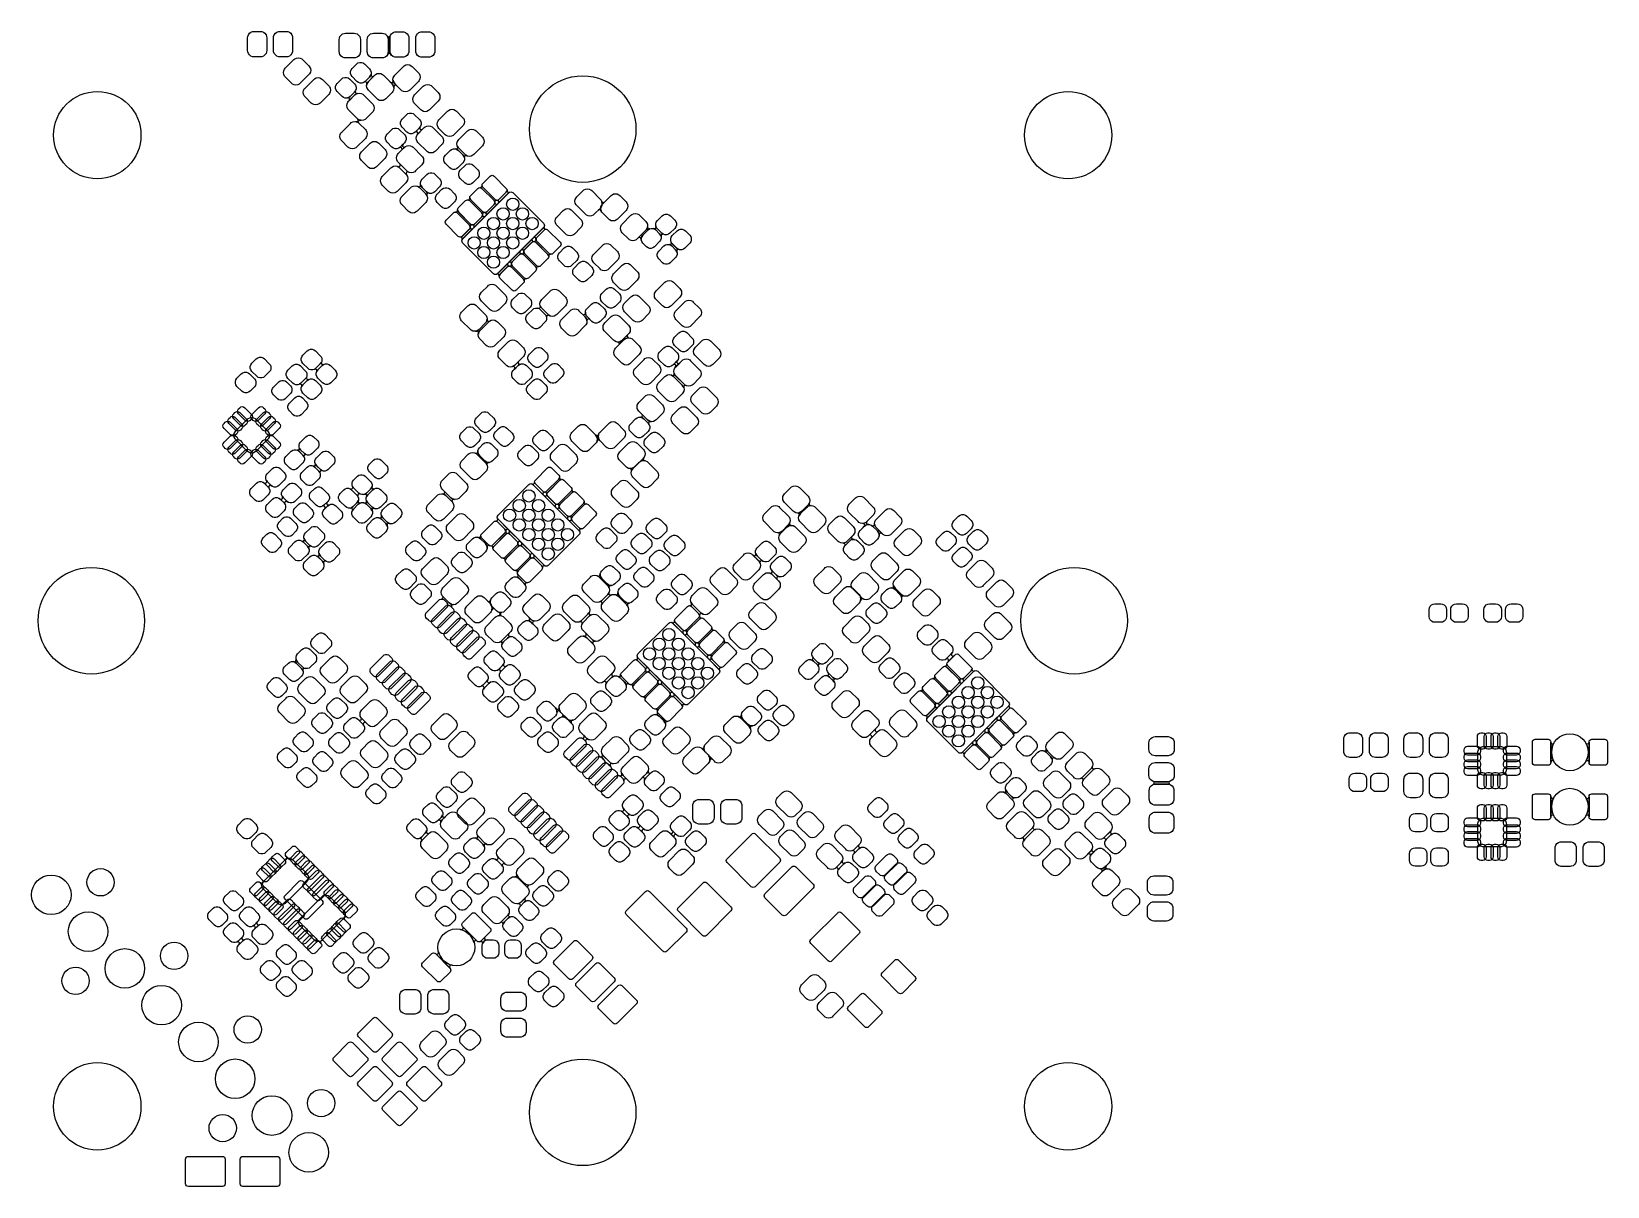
# Model space of a CAD drawing. Extents: x 4.32 to 8.86, y -5.17 to -1.84.
import ezdxf

# ---------------------------------------------------------------- set-up
doc = ezdxf.new("R2010")
doc.units = 0
doc.header["$MEASUREMENT"] = 0
doc.layers.add('BLACK', color=7, linetype='CONTINUOUS')

msp = doc.modelspace()

# ---------------------------------------------------------------- linework, layer by layer
at = {"layer": 'BLACK', "linetype": 'CONTINUOUS'}
for p, q in [((4.93904, -1.8623), (4.93935, -1.85898)), ((4.93904, -1.8997), (4.93904, -1.8623)), ((4.93935, -1.85898), (4.9411, -1.85401)), ((4.9411, -1.85401), (4.94423, -1.84977)), ((4.94423, -1.84977), (4.94847, -1.84664)), ((4.94847, -1.84664), (4.95344, -1.8449)), ((4.95344, -1.8449), (4.95676, -1.84458)), ((4.95676, -1.84458), (4.97644, -1.84458)), ((4.97644, -1.84458), (4.97976, -1.8449)), ((4.97976, -1.8449), (4.98473, -1.84664)), ((4.98473, -1.84664), (4.98897, -1.84977)), ((4.98897, -1.84977), (4.9921, -1.85401)), ((4.9921, -1.85401), (4.99384, -1.85898)), ((4.99384, -1.85898), (4.99416, -1.8623)), ((4.99416, -1.8623), (4.99416, -1.8997)), ((5.01384, -1.8623), (5.01416, -1.85898)), ((5.01384, -1.8997), (5.01384, -1.8623)), ((5.01416, -1.85898), (5.0159, -1.85401)), ((5.0159, -1.85401), (5.01903, -1.84977)), ((5.01903, -1.84977), (5.02327, -1.84664)), ((5.02327, -1.84664), (5.02824, -1.8449)), ((5.02824, -1.8449), (5.03156, -1.84458)), ((5.03156, -1.84458), (5.05124, -1.84458)), ((5.05124, -1.84458), (5.05456, -1.8449)), ((5.05456, -1.8449), (5.05953, -1.84664)), ((5.05953, -1.84664), (5.06377, -1.84977)), ((5.06377, -1.84977), (5.0669, -1.85401)), ((5.0669, -1.85401), (5.06865, -1.85898)), ((5.06865, -1.85898), (5.06896, -1.8623)), ((5.06896, -1.8623), (5.06896, -1.8997)), ((5.20362, -1.86396), (5.20536, -1.85899)), ((5.20536, -1.85899), (5.20849, -1.85476)), ((5.20849, -1.85476), (5.21273, -1.85163)), ((5.21273, -1.85163), (5.2177, -1.84988)), ((5.2177, -1.84988), (5.22102, -1.84957)), ((5.22102, -1.84957), (5.24661, -1.84957)), ((5.24661, -1.84957), (5.24993, -1.84988)), ((5.24993, -1.84988), (5.2549, -1.85163)), ((5.2549, -1.85163), (5.25914, -1.85476)), ((5.25914, -1.85476), (5.26227, -1.85899)), ((5.26227, -1.85899), (5.26401, -1.86396)), ((5.28433, -1.86396), (5.28607, -1.85899)), ((5.28607, -1.85899), (5.2892, -1.85476)), ((5.2892, -1.85476), (5.29344, -1.85163)), ((5.29344, -1.85163), (5.29841, -1.84988)), ((5.29841, -1.84988), (5.30173, -1.84957)), ((5.30173, -1.84957), (5.32732, -1.84957)), ((5.32732, -1.84957), (5.33064, -1.84988)), ((5.33064, -1.84988), (5.33561, -1.85163)), ((5.33561, -1.85163), (5.33985, -1.85476)), ((5.33985, -1.85476), (5.34298, -1.85899)), ((5.34114, -1.85657), (5.3412, -1.85652)), ((5.34115, -1.85665), (5.34114, -1.85657)), ((5.34291, -1.85903), (5.34115, -1.85665)), ((5.3412, -1.85652), (5.34127, -1.85656)), ((5.34127, -1.85656), (5.34215, -1.8577)), ((5.34215, -1.8577), (5.34436, -1.85931)), ((5.34464, -1.86398), (5.34291, -1.85903)), ((5.34298, -1.85899), (5.34472, -1.86396)), ((5.34436, -1.85931), (5.34708, -1.85948)), ((5.34708, -1.85948), (5.34947, -1.85814)), ((5.34904, -1.8633), (5.34935, -1.85998)), ((5.34904, -1.9007), (5.34904, -1.8633)), ((5.34943, -1.86), (5.34912, -1.8633)), ((5.34912, -1.8633), (5.34912, -1.9007)), ((5.34935, -1.85998), (5.3511, -1.85501)), ((5.35057, -1.85674), (5.34943, -1.86)), ((5.34947, -1.85814), (5.35043, -1.85667)), ((5.35043, -1.85667), (5.3505, -1.85663)), ((5.3505, -1.85663), (5.35057, -1.85668)), ((5.35057, -1.85668), (5.35057, -1.85674)), ((5.3511, -1.85501), (5.35423, -1.85077)), ((5.35423, -1.85077), (5.35847, -1.84764)), ((5.35847, -1.84764), (5.36344, -1.8459)), ((5.36344, -1.8459), (5.36676, -1.84558)), ((5.36676, -1.84558), (5.38644, -1.84558)), ((5.38644, -1.84558), (5.38976, -1.8459)), ((5.38976, -1.8459), (5.39473, -1.84764)), ((5.39473, -1.84764), (5.39897, -1.85077)), ((5.39897, -1.85077), (5.4021, -1.85501)), ((5.4021, -1.85501), (5.40384, -1.85998)), ((5.40384, -1.85998), (5.40416, -1.8633)), ((5.40416, -1.8633), (5.40416, -1.9007)), ((5.42384, -1.8633), (5.42416, -1.85998)), ((5.42384, -1.9007), (5.42384, -1.8633)), ((5.42416, -1.85998), (5.4259, -1.85501)), ((5.4259, -1.85501), (5.42903, -1.85077)), ((5.42903, -1.85077), (5.43327, -1.84764)), ((5.43327, -1.84764), (5.43824, -1.8459)), ((5.43824, -1.8459), (5.44156, -1.84558)), ((5.44156, -1.84558), (5.46124, -1.84558)), ((5.46124, -1.84558), (5.46456, -1.8459)), ((5.46456, -1.8459), (5.46953, -1.84764)), ((5.46953, -1.84764), (5.47377, -1.85077)), ((5.47377, -1.85077), (5.4769, -1.85501)), ((5.4769, -1.85501), (5.47865, -1.85998)), ((5.47865, -1.85998), (5.47896, -1.8633)), ((5.47896, -1.8633), (5.47896, -1.9007)), ((4.93935, -1.90302), (4.93904, -1.8997)), ((4.9411, -1.90799), (4.93935, -1.90302)), ((4.94423, -1.91223), (4.9411, -1.90799)), ((4.9921, -1.90799), (4.98897, -1.91223)), ((4.99384, -1.90302), (4.9921, -1.90799)), ((4.99416, -1.8997), (4.99384, -1.90302)), ((5.01416, -1.90302), (5.01384, -1.8997)), ((5.0159, -1.90799), (5.01416, -1.90302)), ((5.01903, -1.91223), (5.0159, -1.90799)), ((5.0669, -1.90799), (5.06377, -1.91223)), ((5.06865, -1.90302), (5.0669, -1.90799)), ((5.06896, -1.8997), (5.06865, -1.90302)), ((5.2033, -1.86728), (5.20362, -1.86396)), ((5.2033, -1.90272), (5.2033, -1.86728)), ((5.20362, -1.90604), (5.2033, -1.90272)), ((5.20536, -1.91101), (5.20362, -1.90604)), ((5.26401, -1.90604), (5.26227, -1.91101)), ((5.26401, -1.86396), (5.26433, -1.86728)), ((5.26433, -1.90272), (5.26401, -1.90604)), ((5.26433, -1.86728), (5.26433, -1.90272)), ((5.28401, -1.86728), (5.28433, -1.86396)), ((5.28401, -1.90272), (5.28401, -1.86728)), ((5.28433, -1.90604), (5.28401, -1.90272)), ((5.28607, -1.91101), (5.28433, -1.90604)), ((5.34472, -1.90604), (5.34298, -1.91101)), ((5.34314, -1.91029), (5.34464, -1.90602)), ((5.34646, -1.90782), (5.34408, -1.90916)), ((5.34496, -1.86729), (5.34464, -1.86398)), ((5.34464, -1.90602), (5.34496, -1.90271)), ((5.34472, -1.86396), (5.34504, -1.86728)), ((5.34504, -1.90272), (5.34472, -1.90604)), ((5.34496, -1.90271), (5.34496, -1.86729)), ((5.34504, -1.86728), (5.34504, -1.90272)), ((5.34918, -1.90798), (5.34646, -1.90782)), ((5.34935, -1.90402), (5.34904, -1.9007)), ((5.34912, -1.9007), (5.34943, -1.904)), ((5.35139, -1.90959), (5.34918, -1.90798)), ((5.3511, -1.90899), (5.34935, -1.90402)), ((5.34943, -1.904), (5.35117, -1.90895)), ((5.35423, -1.91323), (5.3511, -1.90899)), ((5.35117, -1.90895), (5.35293, -1.91133)), ((5.4021, -1.90899), (5.39897, -1.91323)), ((5.40384, -1.90402), (5.4021, -1.90899)), ((5.40416, -1.9007), (5.40384, -1.90402)), ((5.42416, -1.90402), (5.42384, -1.9007)), ((5.4259, -1.90899), (5.42416, -1.90402)), ((5.42903, -1.91323), (5.4259, -1.90899)), ((5.4769, -1.90899), (5.47377, -1.91323)), ((5.47865, -1.90402), (5.4769, -1.90899)), ((5.47896, -1.9007), (5.47865, -1.90402)), ((4.94847, -1.91536), (4.94423, -1.91223)), ((4.95344, -1.9171), (4.94847, -1.91536)), ((4.95676, -1.91742), (4.95344, -1.9171)), ((4.97644, -1.91742), (4.95676, -1.91742)), ((4.97976, -1.9171), (4.97644, -1.91742)), ((4.98473, -1.91536), (4.97976, -1.9171)), ((4.98897, -1.91223), (4.98473, -1.91536)), ((5.02327, -1.91536), (5.01903, -1.91223)), ((5.02824, -1.9171), (5.02327, -1.91536)), ((5.03156, -1.91742), (5.02824, -1.9171)), ((5.05124, -1.91742), (5.03156, -1.91742)), ((5.04319, -1.95792), (5.04547, -1.95318)), ((5.04547, -1.95318), (5.0476, -1.95061)), ((5.0476, -1.95061), (5.07265, -1.92555)), ((5.05456, -1.9171), (5.05124, -1.91742)), ((5.05953, -1.91536), (5.05456, -1.9171)), ((5.06377, -1.91223), (5.05953, -1.91536)), ((5.07265, -1.92555), (5.07522, -1.92343)), ((5.07522, -1.92343), (5.07997, -1.92115)), ((5.07997, -1.92115), (5.08518, -1.92036)), ((5.08518, -1.92036), (5.09039, -1.92115)), ((5.09039, -1.92115), (5.09514, -1.92343)), ((5.09514, -1.92343), (5.09771, -1.92555)), ((5.09771, -1.92555), (5.1158, -1.94365)), ((5.1158, -1.94365), (5.11793, -1.94622)), ((5.11793, -1.94622), (5.12021, -1.95096)), ((5.12021, -1.95096), (5.12099, -1.95617)), ((5.20849, -1.91524), (5.20536, -1.91101)), ((5.21273, -1.91837), (5.20849, -1.91524)), ((5.2177, -1.92012), (5.21273, -1.91837)), ((5.22102, -1.92043), (5.2177, -1.92012)), ((5.24661, -1.92043), (5.22102, -1.92043)), ((5.23744, -1.95513), (5.24052, -1.9509)), ((5.24052, -1.9509), (5.25305, -1.93837)), ((5.24993, -1.92012), (5.24661, -1.92043)), ((5.2549, -1.91837), (5.24993, -1.92012)), ((5.25305, -1.93837), (5.25728, -1.93529)), ((5.25914, -1.91524), (5.2549, -1.91837)), ((5.25728, -1.93529), (5.26226, -1.93368)), ((5.26227, -1.91101), (5.25914, -1.91524)), ((5.26226, -1.93368), (5.2675, -1.93368)), ((5.2675, -1.93368), (5.27248, -1.93529)), ((5.27248, -1.93529), (5.27671, -1.93837)), ((5.27671, -1.93837), (5.29063, -1.95229)), ((5.2892, -1.91524), (5.28607, -1.91101)), ((5.29344, -1.91837), (5.2892, -1.91524)), ((5.29063, -1.95229), (5.29371, -1.95652)), ((5.29841, -1.92012), (5.29344, -1.91837)), ((5.30173, -1.92043), (5.29841, -1.92012)), ((5.32732, -1.92043), (5.30173, -1.92043)), ((5.33064, -1.92012), (5.32732, -1.92043)), ((5.33561, -1.91837), (5.33064, -1.92012)), ((5.33985, -1.91524), (5.33561, -1.91837)), ((5.34298, -1.91101), (5.33985, -1.91524)), ((5.34315, -1.91036), (5.34314, -1.91029)), ((5.34321, -1.9104), (5.34315, -1.91036)), ((5.34328, -1.91036), (5.34321, -1.9104)), ((5.34408, -1.90916), (5.34328, -1.91036)), ((5.3528, -1.91143), (5.35139, -1.90959)), ((5.35287, -1.91146), (5.3528, -1.91143)), ((5.35294, -1.91141), (5.35287, -1.91146)), ((5.35293, -1.91133), (5.35294, -1.91141)), ((5.35847, -1.91636), (5.35423, -1.91323)), ((5.36344, -1.9181), (5.35847, -1.91636)), ((5.36336, -1.97029), (5.38842, -1.94524)), ((5.36676, -1.91842), (5.36344, -1.9181)), ((5.38644, -1.91842), (5.36676, -1.91842)), ((5.38976, -1.9181), (5.38644, -1.91842)), ((5.38842, -1.94524), (5.39099, -1.94311)), ((5.39473, -1.91636), (5.38976, -1.9181)), ((5.39099, -1.94311), (5.39574, -1.94083)), ((5.39897, -1.91323), (5.39473, -1.91636)), ((5.39574, -1.94083), (5.40095, -1.94005)), ((5.40095, -1.94005), (5.40615, -1.94083)), ((5.40615, -1.94083), (5.4109, -1.94311)), ((5.4109, -1.94311), (5.41347, -1.94524)), ((5.41347, -1.94524), (5.43157, -1.96333)), ((5.43327, -1.91636), (5.42903, -1.91323)), ((5.43824, -1.9181), (5.43327, -1.91636)), ((5.44156, -1.91842), (5.43824, -1.9181)), ((5.46124, -1.91842), (5.44156, -1.91842)), ((5.46456, -1.9181), (5.46124, -1.91842)), ((5.46953, -1.91636), (5.46456, -1.9181)), ((5.47377, -1.91323), (5.46953, -1.91636)), ((5.04241, -1.96313), (5.04319, -1.95792)), ((5.04319, -1.96834), (5.04241, -1.96313)), ((5.04547, -1.97309), (5.04319, -1.96834)), ((5.0476, -1.97566), (5.04547, -1.97309)), ((5.06569, -1.99376), (5.0476, -1.97566)), ((5.06826, -1.99588), (5.06569, -1.99376)), ((5.07301, -1.99816), (5.06826, -1.99588)), ((5.07822, -1.99895), (5.07301, -1.99816)), ((5.08343, -1.99816), (5.07822, -1.99895)), ((5.08818, -1.99588), (5.08343, -1.99816)), ((5.09075, -1.99376), (5.08818, -1.99588)), ((5.1158, -1.9687), (5.09075, -1.99376)), ((5.10467, -2.00768), (5.12972, -1.98262)), ((5.11793, -1.96613), (5.1158, -1.9687)), ((5.12021, -1.96138), (5.11793, -1.96613)), ((5.12099, -1.95617), (5.12021, -1.96138)), ((5.12972, -1.98262), (5.13229, -1.9805)), ((5.13229, -1.9805), (5.13704, -1.97822)), ((5.13704, -1.97822), (5.14225, -1.97743)), ((5.14225, -1.97743), (5.14746, -1.97822)), ((5.14746, -1.97822), (5.15221, -1.9805)), ((5.15221, -1.9805), (5.15478, -1.98262)), ((5.15478, -1.98262), (5.17287, -2.00072)), ((5.19268, -2.00326), (5.19429, -1.99828)), ((5.19429, -1.99828), (5.19737, -1.99405)), ((5.19737, -1.99405), (5.2099, -1.98152)), ((5.2099, -1.98152), (5.21413, -1.97844)), ((5.21413, -1.97844), (5.21911, -1.97683)), ((5.21911, -1.97683), (5.22435, -1.97683)), ((5.22435, -1.97683), (5.22933, -1.97844)), ((5.22933, -1.97844), (5.23356, -1.98152)), ((5.23356, -1.98152), (5.24748, -1.99544)), ((5.23583, -1.96011), (5.23744, -1.95513)), ((5.23583, -1.96535), (5.23583, -1.96011)), ((5.23744, -1.97033), (5.23583, -1.96535)), ((5.24052, -1.97456), (5.23744, -1.97033)), ((5.25444, -1.98848), (5.24052, -1.97456)), ((5.24748, -1.99544), (5.25056, -1.99967)), ((5.25056, -1.99967), (5.25217, -2.00465)), ((5.25867, -1.99156), (5.25444, -1.98848)), ((5.26365, -1.99317), (5.25867, -1.99156)), ((5.26889, -1.99317), (5.26365, -1.99317)), ((5.27387, -1.99156), (5.26889, -1.99317)), ((5.2781, -1.98848), (5.27387, -1.99156)), ((5.27441, -1.9911), (5.27444, -1.99104)), ((5.27444, -1.99117), (5.27441, -1.9911)), ((5.27444, -1.99104), (5.27805, -1.98842)), ((5.27452, -1.99118), (5.27444, -1.99117)), ((5.27498, -1.99098), (5.27452, -1.99118)), ((5.275, -1.99097), (5.27498, -1.99098)), ((5.27536, -1.99068), (5.275, -1.99097)), ((5.27682, -1.9899), (5.27536, -1.99068)), ((5.27955, -1.9898), (5.27682, -1.9899)), ((5.27805, -1.98842), (5.29057, -1.9759)), ((5.29063, -1.97595), (5.2781, -1.98848)), ((5.2819, -1.99119), (5.27955, -1.9898)), ((5.28312, -1.99363), (5.2819, -1.99119)), ((5.28224, -2.00099), (5.28303, -1.99578)), ((5.28251, -1.9987), (5.28281, -1.9964)), ((5.28254, -1.99877), (5.28251, -1.9987)), ((5.28261, -1.99879), (5.28254, -1.99877)), ((5.28266, -1.99872), (5.28261, -1.99879)), ((5.2831, -1.9958), (5.28266, -1.99872)), ((5.28281, -1.9964), (5.28282, -1.99638)), ((5.28282, -1.99638), (5.28283, -1.99635)), ((5.28283, -1.99635), (5.28288, -1.9959)), ((5.28288, -1.9959), (5.28289, -1.99577)), ((5.28288, -1.9959), (5.28288, -1.9959)), ((5.28289, -1.99576), (5.28312, -1.99363)), ((5.28289, -1.99577), (5.28289, -1.99576)), ((5.28303, -1.99578), (5.28531, -1.99103)), ((5.28537, -1.99107), (5.2831, -1.9958)), ((5.28531, -1.99103), (5.28743, -1.98846)), ((5.28749, -1.98851), (5.28537, -1.99107)), ((5.28743, -1.98846), (5.30553, -1.97036)), ((5.3033, -1.97271), (5.28749, -1.98851)), ((5.29057, -1.9759), (5.29364, -1.97168)), ((5.29371, -1.97172), (5.29063, -1.97595)), ((5.29364, -1.97168), (5.29491, -1.96777)), ((5.29371, -1.95652), (5.29532, -1.9615)), ((5.29532, -1.96674), (5.29371, -1.97172)), ((5.29491, -1.96777), (5.29497, -1.96772)), ((5.29506, -1.96781), (5.29496, -1.9685)), ((5.29496, -1.9685), (5.29537, -1.97121)), ((5.29497, -1.96772), (5.29504, -1.96774)), ((5.29504, -1.96774), (5.29506, -1.96781)), ((5.29532, -1.9615), (5.29532, -1.96674)), ((5.29537, -1.97121), (5.29717, -1.97326)), ((5.29717, -1.97326), (5.29979, -1.97401)), ((5.29979, -1.97401), (5.30241, -1.97322)), ((5.30241, -1.97322), (5.30319, -1.97259)), ((5.30319, -1.97259), (5.30327, -1.97258)), ((5.30327, -1.97258), (5.30332, -1.97264)), ((5.30332, -1.97264), (5.3033, -1.97271)), ((5.30553, -1.97036), (5.3081, -1.96824)), ((5.3081, -1.96824), (5.31285, -1.96596)), ((5.31285, -1.96596), (5.31805, -1.96517)), ((5.31805, -1.96517), (5.32326, -1.96596)), ((5.32326, -1.96596), (5.32801, -1.96824)), ((5.32801, -1.96824), (5.33058, -1.97036)), ((5.33058, -1.97036), (5.35564, -1.99542)), ((5.35019, -1.99003), (5.35025, -1.98997)), ((5.35021, -1.9901), (5.35019, -1.99003)), ((5.35558, -1.99547), (5.35021, -1.9901)), ((5.35025, -1.98997), (5.3503, -1.98998)), ((5.3503, -1.98998), (5.35272, -1.99129)), ((5.35272, -1.99129), (5.35544, -1.9911)), ((5.35544, -1.9911), (5.35762, -1.98947)), ((5.3577, -1.99803), (5.35558, -1.99547)), ((5.35564, -1.99542), (5.35776, -1.99799)), ((5.35762, -1.98947), (5.35858, -1.9869)), ((5.35997, -2.00276), (5.3577, -1.99803)), ((5.35776, -1.99799), (5.36004, -2.00274)), ((5.35817, -1.98282), (5.35896, -1.97761)), ((5.35896, -1.98803), (5.35817, -1.98282)), ((5.35844, -1.9851), (5.35847, -1.98503)), ((5.35855, -1.98593), (5.35844, -1.9851)), ((5.35847, -1.98503), (5.35855, -1.98502)), ((5.35855, -1.98502), (5.35859, -1.98508)), ((5.35858, -1.9869), (5.35855, -1.98593)), ((5.35859, -1.98508), (5.35903, -1.98801)), ((5.35896, -1.97761), (5.36124, -1.97286)), ((5.36124, -1.99278), (5.35896, -1.98803)), ((5.35903, -1.98801), (5.3613, -1.99273)), ((5.36124, -1.97286), (5.36336, -1.97029)), ((5.36336, -1.99535), (5.36124, -1.99278)), ((5.3613, -1.99273), (5.36342, -1.99529)), ((5.36356, -1.99966), (5.36138, -2.0013)), ((5.38146, -2.01344), (5.36336, -1.99535)), ((5.36342, -1.99529), (5.36879, -2.00066)), ((5.36628, -1.99947), (5.36356, -1.99966)), ((5.3687, -2.00079), (5.36628, -1.99947)), ((5.43157, -1.98839), (5.40651, -2.01344)), ((5.43157, -1.96333), (5.43369, -1.9659)), ((5.43369, -1.98582), (5.43157, -1.98839)), ((5.43369, -1.9659), (5.43597, -1.97065)), ((5.43597, -1.98107), (5.43369, -1.98582)), ((5.43597, -1.97065), (5.43676, -1.97586)), ((5.43676, -1.97586), (5.43597, -1.98107)), ((5.44806, -2.00018), (5.45281, -1.9979)), ((5.45281, -1.9979), (5.45801, -1.99712)), ((5.45801, -1.99712), (5.46322, -1.9979)), ((5.46322, -1.9979), (5.46797, -2.00018)), ((5.09948, -2.0202), (5.10026, -2.01499)), ((5.10026, -2.02541), (5.09948, -2.0202)), ((5.10026, -2.01499), (5.10254, -2.01025)), ((5.10254, -2.03016), (5.10026, -2.02541)), ((5.10254, -2.01025), (5.10467, -2.00768)), ((5.10467, -2.03273), (5.10254, -2.03016)), ((5.12276, -2.05083), (5.10467, -2.03273)), ((5.17287, -2.02577), (5.14782, -2.05083)), ((5.17287, -2.00072), (5.175, -2.00329)), ((5.175, -2.0232), (5.17287, -2.02577)), ((5.175, -2.00329), (5.17728, -2.00803)), ((5.17728, -2.01845), (5.175, -2.0232)), ((5.17728, -2.00803), (5.17806, -2.01324)), ((5.17806, -2.01324), (5.17728, -2.01845)), ((5.19268, -2.0085), (5.19268, -2.00326)), ((5.19429, -2.01348), (5.19268, -2.0085)), ((5.19737, -2.01771), (5.19429, -2.01348)), ((5.21129, -2.03163), (5.19737, -2.01771)), ((5.21552, -2.03471), (5.21129, -2.03163)), ((5.2205, -2.03632), (5.21552, -2.03471)), ((5.22574, -2.03632), (5.2205, -2.03632)), ((5.23072, -2.03471), (5.22574, -2.03632)), ((5.22672, -2.03595), (5.22677, -2.03591)), ((5.22673, -2.03603), (5.22672, -2.03595)), ((5.22681, -2.03606), (5.22673, -2.03603)), ((5.22677, -2.03591), (5.23068, -2.03464)), ((5.22751, -2.03596), (5.22681, -2.03606)), ((5.22851, -2.03593), (5.22751, -2.03596)), ((5.23107, -2.03689), (5.22851, -2.03593)), ((5.23036, -2.04553), (5.24846, -2.02743)), ((5.23068, -2.03464), (5.2349, -2.03157)), ((5.23495, -2.03163), (5.23072, -2.03471)), ((5.2327, -2.03907), (5.23107, -2.03689)), ((5.23157, -2.04426), (5.23158, -2.0442)), ((5.23163, -2.04432), (5.23157, -2.04426)), ((5.23158, -2.0442), (5.2329, -2.04179)), ((5.23171, -2.0443), (5.23163, -2.04432)), ((5.24851, -2.02749), (5.23171, -2.0443)), ((5.2329, -2.04179), (5.2327, -2.03907)), ((5.2349, -2.03157), (5.24742, -2.01905)), ((5.24748, -2.0191), (5.23495, -2.03163)), ((5.24742, -2.01905), (5.25004, -2.01544)), ((5.25056, -2.01487), (5.24748, -2.0191)), ((5.24846, -2.02743), (5.25103, -2.02531)), ((5.25107, -2.02537), (5.24851, -2.02749)), ((5.24991, -2.01664), (5.24935, -2.01804)), ((5.24935, -2.01804), (5.24987, -2.02072)), ((5.25018, -2.01552), (5.24976, -2.01649)), ((5.24976, -2.01649), (5.24987, -2.01654)), ((5.24987, -2.01654), (5.24991, -2.0166)), ((5.24987, -2.02072), (5.25176, -2.02269)), ((5.24991, -2.0166), (5.24991, -2.01664)), ((5.25004, -2.01544), (5.25011, -2.01541)), ((5.25011, -2.01541), (5.25018, -2.01546)), ((5.25018, -2.01546), (5.25018, -2.01552)), ((5.25217, -2.00989), (5.25056, -2.01487)), ((5.25103, -2.02531), (5.25578, -2.02303)), ((5.25553, -2.02323), (5.25107, -2.02537)), ((5.25176, -2.02269), (5.25441, -2.02332)), ((5.25217, -2.00465), (5.25217, -2.00989)), ((5.25441, -2.02332), (5.25548, -2.02309)), ((5.25548, -2.02309), (5.25555, -2.02311)), ((5.25557, -2.02319), (5.25553, -2.02323)), ((5.25555, -2.02311), (5.25557, -2.02319)), ((5.25578, -2.02303), (5.26099, -2.02224)), ((5.26099, -2.02224), (5.26619, -2.02303)), ((5.26619, -2.02303), (5.27094, -2.02531)), ((5.27094, -2.02531), (5.27351, -2.02743)), ((5.27351, -2.02743), (5.29857, -2.05249)), ((5.28303, -2.00619), (5.28224, -2.00099)), ((5.28531, -2.01094), (5.28303, -2.00619)), ((5.28743, -2.01351), (5.28531, -2.01094)), ((5.31249, -2.03857), (5.28743, -2.01351)), ((5.31506, -2.04069), (5.31249, -2.03857)), ((5.31981, -2.04297), (5.31506, -2.04069)), ((5.32501, -2.04376), (5.31981, -2.04297)), ((5.33022, -2.04297), (5.32501, -2.04376)), ((5.33497, -2.04069), (5.33022, -2.04297)), ((5.33754, -2.03857), (5.33497, -2.04069)), ((5.35564, -2.02047), (5.33754, -2.03857)), ((5.35776, -2.0179), (5.35564, -2.02047)), ((5.36004, -2.01315), (5.35776, -2.0179)), ((5.36041, -2.00568), (5.35997, -2.00276)), ((5.36004, -2.00274), (5.36083, -2.00795)), ((5.36083, -2.00795), (5.36004, -2.01315)), ((5.36045, -2.00575), (5.36041, -2.00568)), ((5.36138, -2.0013), (5.36042, -2.00386)), ((5.36042, -2.00386), (5.36045, -2.00483)), ((5.36045, -2.00483), (5.36056, -2.00566)), ((5.36053, -2.00574), (5.36045, -2.00575)), ((5.36056, -2.00566), (5.36053, -2.00574)), ((5.36875, -2.00079), (5.3687, -2.00079)), ((5.36881, -2.00074), (5.36875, -2.00079)), ((5.36879, -2.00066), (5.36881, -2.00074)), ((5.38403, -2.01557), (5.38146, -2.01344)), ((5.38878, -2.01785), (5.38403, -2.01557)), ((5.39399, -2.01863), (5.38878, -2.01785)), ((5.39919, -2.01785), (5.39399, -2.01863)), ((5.40394, -2.01557), (5.39919, -2.01785)), ((5.40651, -2.01344), (5.40394, -2.01557)), ((5.41524, -2.03989), (5.41603, -2.03468)), ((5.41603, -2.0451), (5.41524, -2.03989)), ((5.41603, -2.03468), (5.41831, -2.02993)), ((5.41831, -2.04985), (5.41603, -2.0451)), ((5.41831, -2.02993), (5.42043, -2.02736)), ((5.42043, -2.02736), (5.44549, -2.00231)), ((5.44549, -2.00231), (5.44806, -2.00018)), ((5.46797, -2.00018), (5.47054, -2.00231)), ((5.47054, -2.00231), (5.48864, -2.0204)), ((5.48864, -2.0204), (5.49076, -2.02297)), ((5.49076, -2.04289), (5.48864, -2.04546)), ((5.49076, -2.02297), (5.49304, -2.02772)), ((5.49304, -2.03814), (5.49076, -2.04289)), ((5.49304, -2.02772), (5.49383, -2.03293)), ((5.49383, -2.03293), (5.49304, -2.03814)), ((5.12533, -2.05295), (5.12276, -2.05083)), ((5.13008, -2.05523), (5.12533, -2.05295)), ((5.13529, -2.05602), (5.13008, -2.05523)), ((5.1405, -2.05523), (5.13529, -2.05602)), ((5.14525, -2.05295), (5.1405, -2.05523)), ((5.14782, -2.05083), (5.14525, -2.05295)), ((5.22517, -2.05805), (5.22596, -2.05285)), ((5.22596, -2.06326), (5.22517, -2.05805)), ((5.22596, -2.05285), (5.22824, -2.0481)), ((5.22824, -2.06801), (5.22596, -2.06326)), ((5.22824, -2.0481), (5.23036, -2.04553)), ((5.23036, -2.07058), (5.22824, -2.06801)), ((5.25542, -2.09564), (5.23036, -2.07058)), ((5.29857, -2.07754), (5.28047, -2.09564)), ((5.29857, -2.05249), (5.30069, -2.05506)), ((5.30069, -2.07497), (5.29857, -2.07754)), ((5.30069, -2.05506), (5.30297, -2.05981)), ((5.30297, -2.07022), (5.30069, -2.07497)), ((5.30297, -2.05981), (5.30376, -2.06501)), ((5.30376, -2.06501), (5.30297, -2.07022)), ((5.38452, -2.0969), (5.39705, -2.08437)), ((5.39705, -2.08437), (5.40128, -2.08129)), ((5.40128, -2.08129), (5.40626, -2.07968)), ((5.40626, -2.07968), (5.4115, -2.07968)), ((5.4115, -2.07968), (5.41648, -2.08129)), ((5.41648, -2.08129), (5.42071, -2.08437)), ((5.42043, -2.05242), (5.41831, -2.04985)), ((5.43853, -2.07051), (5.42043, -2.05242)), ((5.42071, -2.08437), (5.43463, -2.09829)), ((5.4411, -2.07264), (5.43853, -2.07051)), ((5.44585, -2.07492), (5.4411, -2.07264)), ((5.45105, -2.0757), (5.44585, -2.07492)), ((5.45626, -2.07492), (5.45105, -2.0757)), ((5.46101, -2.07264), (5.45626, -2.07492)), ((5.46358, -2.07051), (5.46101, -2.07264)), ((5.48864, -2.04546), (5.46358, -2.07051)), ((5.49094, -2.099), (5.516, -2.07394)), ((5.516, -2.07394), (5.51857, -2.07182)), ((5.51857, -2.07182), (5.52331, -2.06954)), ((5.52331, -2.06954), (5.52852, -2.06875)), ((5.52852, -2.06875), (5.53373, -2.06954)), ((5.53373, -2.06954), (5.53848, -2.07182)), ((5.53848, -2.07182), (5.54105, -2.07394)), ((5.54105, -2.07394), (5.55915, -2.09204)), ((5.20824, -2.13699), (5.21036, -2.13442)), ((5.21036, -2.13442), (5.23542, -2.10936)), ((5.23542, -2.10936), (5.23799, -2.10724)), ((5.23799, -2.10724), (5.24274, -2.10496)), ((5.24274, -2.10496), (5.24795, -2.10417)), ((5.24795, -2.10417), (5.25315, -2.10496)), ((5.25014, -2.10454), (5.25016, -2.10447)), ((5.25021, -2.10459), (5.25014, -2.10454)), ((5.25016, -2.10447), (5.25023, -2.10444)), ((5.25313, -2.10503), (5.25021, -2.10459)), ((5.25023, -2.10444), (5.25233, -2.10471)), ((5.25233, -2.10471), (5.25504, -2.10429)), ((5.25786, -2.1073), (5.25313, -2.10503)), ((5.25315, -2.10496), (5.2579, -2.10724)), ((5.25504, -2.10429), (5.25708, -2.10248)), ((5.25799, -2.09776), (5.25542, -2.09564)), ((5.25625, -2.09636), (5.25631, -2.09631)), ((5.25627, -2.09644), (5.25625, -2.09636)), ((5.25702, -2.09725), (5.25627, -2.09644)), ((5.25631, -2.09631), (5.25637, -2.09633)), ((5.25637, -2.09633), (5.25803, -2.0977)), ((5.25782, -2.09986), (5.25702, -2.09725)), ((5.25708, -2.10248), (5.25782, -2.09986)), ((5.25952, -2.10867), (5.25786, -2.1073)), ((5.2579, -2.10724), (5.26047, -2.10936)), ((5.26274, -2.10004), (5.25799, -2.09776)), ((5.25803, -2.0977), (5.26276, -2.09997)), ((5.25881, -2.10252), (5.25807, -2.10514)), ((5.25807, -2.10514), (5.25887, -2.10775)), ((5.26085, -2.10071), (5.25881, -2.10252)), ((5.25887, -2.10775), (5.25962, -2.10856)), ((5.25958, -2.10869), (5.25952, -2.10867)), ((5.25964, -2.10864), (5.25958, -2.10869)), ((5.25962, -2.10856), (5.25964, -2.10864)), ((5.26047, -2.10936), (5.27857, -2.12746)), ((5.26356, -2.10029), (5.26085, -2.10071)), ((5.26795, -2.10083), (5.26274, -2.10004)), ((5.26276, -2.09997), (5.26568, -2.10041)), ((5.26566, -2.10056), (5.26356, -2.10029)), ((5.26573, -2.10053), (5.26566, -2.10056)), ((5.26568, -2.10041), (5.26575, -2.10046)), ((5.26575, -2.10046), (5.26573, -2.10053)), ((5.27315, -2.10004), (5.26795, -2.10083)), ((5.2779, -2.09776), (5.27315, -2.10004)), ((5.28047, -2.09564), (5.2779, -2.09776)), ((5.27857, -2.12746), (5.28069, -2.13003)), ((5.28069, -2.13003), (5.28297, -2.13478)), ((5.28297, -2.13478), (5.28376, -2.13999)), ((5.34137, -2.14005), (5.3539, -2.12752)), ((5.3539, -2.12752), (5.35813, -2.12444)), ((5.35813, -2.12444), (5.36311, -2.12283)), ((5.36311, -2.12283), (5.36835, -2.12283)), ((5.36835, -2.12283), (5.37333, -2.12444)), ((5.37333, -2.12444), (5.37756, -2.12752)), ((5.37756, -2.12752), (5.39148, -2.14144)), ((5.37983, -2.10611), (5.38144, -2.10113)), ((5.37983, -2.11135), (5.37983, -2.10611)), ((5.38144, -2.11633), (5.37983, -2.11135)), ((5.38144, -2.10113), (5.38452, -2.0969)), ((5.38452, -2.12056), (5.38144, -2.11633)), ((5.39844, -2.13448), (5.38452, -2.12056)), ((5.40267, -2.13756), (5.39844, -2.13448)), ((5.4221, -2.13448), (5.41787, -2.13756)), ((5.43463, -2.12195), (5.4221, -2.13448)), ((5.42214, -2.13435), (5.42216, -2.13431)), ((5.42217, -2.13443), (5.42214, -2.13435)), ((5.42216, -2.13431), (5.43457, -2.1219)), ((5.42225, -2.13444), (5.42217, -2.13443)), ((5.42492, -2.13343), (5.42225, -2.13444)), ((5.42757, -2.13404), (5.42492, -2.13343)), ((5.42948, -2.13599), (5.42757, -2.13404)), ((5.43003, -2.13866), (5.42948, -2.13599)), ((5.43043, -2.13946), (5.44853, -2.12136)), ((5.44387, -2.12613), (5.43049, -2.13951)), ((5.43457, -2.1219), (5.43719, -2.11829)), ((5.43463, -2.09829), (5.43771, -2.10252)), ((5.43771, -2.11772), (5.43463, -2.12195)), ((5.43653, -2.1196), (5.43551, -2.12215)), ((5.43551, -2.12215), (5.43603, -2.12482)), ((5.43603, -2.12482), (5.43792, -2.12679)), ((5.43712, -2.11885), (5.43653, -2.1196)), ((5.43713, -2.11883), (5.43712, -2.11885)), ((5.43733, -2.11837), (5.43713, -2.11883)), ((5.43719, -2.11829), (5.43726, -2.11826)), ((5.43726, -2.11826), (5.43733, -2.11831)), ((5.43733, -2.11831), (5.43733, -2.11837)), ((5.43771, -2.10252), (5.43932, -2.1075)), ((5.43932, -2.11274), (5.43771, -2.11772)), ((5.43792, -2.12679), (5.44057, -2.12743)), ((5.43932, -2.1075), (5.43932, -2.11274)), ((5.44057, -2.12743), (5.44315, -2.12653)), ((5.44315, -2.12653), (5.44376, -2.12602)), ((5.44376, -2.12602), (5.44384, -2.12601)), ((5.44384, -2.12601), (5.44389, -2.12607)), ((5.44389, -2.12607), (5.44387, -2.12613)), ((5.44853, -2.12136), (5.4511, -2.11924)), ((5.4511, -2.11924), (5.45585, -2.11696)), ((5.45585, -2.11696), (5.46105, -2.11617)), ((5.46105, -2.11617), (5.46626, -2.11696)), ((5.46626, -2.11696), (5.47101, -2.11924)), ((5.47101, -2.11924), (5.47358, -2.12136)), ((5.47358, -2.12136), (5.49864, -2.14642)), ((5.48575, -2.11152), (5.48654, -2.10631)), ((5.48654, -2.11673), (5.48575, -2.11152)), ((5.48654, -2.10631), (5.48882, -2.10157)), ((5.48882, -2.12148), (5.48654, -2.11673)), ((5.48882, -2.10157), (5.49094, -2.099)), ((5.49094, -2.12405), (5.48882, -2.12148)), ((5.50904, -2.14215), (5.49094, -2.12405)), ((5.55915, -2.11709), (5.53409, -2.14215)), ((5.54801, -2.15607), (5.57307, -2.13101)), ((5.55915, -2.09204), (5.56127, -2.09461)), ((5.56127, -2.11452), (5.55915, -2.11709)), ((5.56127, -2.09461), (5.56355, -2.09935)), ((5.56355, -2.10977), (5.56127, -2.11452)), ((5.56355, -2.09935), (5.56434, -2.10456)), ((5.56434, -2.10456), (5.56355, -2.10977)), ((5.57307, -2.13101), (5.57564, -2.12889)), ((5.57564, -2.12889), (5.58038, -2.12661)), ((5.58038, -2.12661), (5.58559, -2.12582)), ((5.58559, -2.12582), (5.5908, -2.12661)), ((5.5908, -2.12661), (5.59555, -2.12889)), ((5.59555, -2.12889), (5.59812, -2.13101)), ((5.59812, -2.13101), (5.61622, -2.14911)), ((5.20517, -2.14695), (5.20596, -2.14174)), ((5.20596, -2.15215), (5.20517, -2.14695)), ((5.20596, -2.14174), (5.20824, -2.13699)), ((5.20824, -2.1569), (5.20596, -2.15215)), ((5.21036, -2.15947), (5.20824, -2.1569)), ((5.22846, -2.17757), (5.21036, -2.15947)), ((5.23103, -2.17969), (5.22846, -2.17757)), ((5.23578, -2.18197), (5.23103, -2.17969)), ((5.25094, -2.17969), (5.24619, -2.18197)), ((5.25351, -2.17757), (5.25094, -2.17969)), ((5.27857, -2.15251), (5.25351, -2.17757)), ((5.26743, -2.19149), (5.29249, -2.16643)), ((5.28069, -2.14994), (5.27857, -2.15251)), ((5.28297, -2.14519), (5.28069, -2.14994)), ((5.28376, -2.13999), (5.28297, -2.14519)), ((5.29249, -2.16643), (5.29506, -2.16431)), ((5.29506, -2.16431), (5.29981, -2.16203)), ((5.29981, -2.16203), (5.30501, -2.16124)), ((5.30501, -2.16124), (5.31022, -2.16203)), ((5.31022, -2.16203), (5.31497, -2.16431)), ((5.31497, -2.16431), (5.31754, -2.16643)), ((5.31754, -2.16643), (5.33564, -2.18453)), ((5.33668, -2.14926), (5.33829, -2.14428)), ((5.33668, -2.1545), (5.33668, -2.14926)), ((5.33829, -2.15948), (5.33668, -2.1545)), ((5.33829, -2.14428), (5.34137, -2.14005)), ((5.34137, -2.16371), (5.33829, -2.15948)), ((5.35529, -2.17763), (5.34137, -2.16371)), ((5.35952, -2.18071), (5.35529, -2.17763)), ((5.3645, -2.18232), (5.35952, -2.18071)), ((5.37472, -2.18071), (5.36974, -2.18232)), ((5.37336, -2.19653), (5.39146, -2.17843)), ((5.37895, -2.17763), (5.37472, -2.18071)), ((5.37526, -2.18025), (5.37529, -2.18019)), ((5.37529, -2.18032), (5.37526, -2.18025)), ((5.37529, -2.18019), (5.3789, -2.17757)), ((5.37537, -2.18033), (5.37529, -2.18032)), ((5.37583, -2.18013), (5.37537, -2.18033)), ((5.37585, -2.18012), (5.37583, -2.18013)), ((5.37661, -2.17952), (5.37585, -2.18012)), ((5.37727, -2.17909), (5.37661, -2.17952)), ((5.37994, -2.1785), (5.37727, -2.17909)), ((5.3789, -2.17757), (5.38707, -2.1694)), ((5.39148, -2.1651), (5.37895, -2.17763)), ((5.3825, -2.17946), (5.37994, -2.1785)), ((5.38413, -2.18164), (5.3825, -2.17946)), ((5.39151, -2.17849), (5.38313, -2.18687)), ((5.38433, -2.18436), (5.38413, -2.18164)), ((5.3872, -2.16949), (5.38588, -2.17191)), ((5.38588, -2.17191), (5.38607, -2.17463)), ((5.38607, -2.17463), (5.38771, -2.17681)), ((5.38707, -2.1694), (5.38715, -2.16938)), ((5.38715, -2.16938), (5.3872, -2.16944)), ((5.3872, -2.16944), (5.3872, -2.16949)), ((5.38771, -2.17681), (5.39026, -2.17776)), ((5.39026, -2.17776), (5.39283, -2.1772)), ((5.39146, -2.17843), (5.39403, -2.17631)), ((5.39148, -2.14144), (5.39456, -2.14567)), ((5.39456, -2.16087), (5.39148, -2.1651)), ((5.3929, -2.17734), (5.39151, -2.17849)), ((5.39283, -2.1772), (5.39291, -2.17723)), ((5.39293, -2.1773), (5.3929, -2.17734)), ((5.39291, -2.17723), (5.39293, -2.1773)), ((5.39403, -2.17631), (5.39878, -2.17403)), ((5.39456, -2.14567), (5.39617, -2.15065)), ((5.39617, -2.15589), (5.39456, -2.16087)), ((5.39617, -2.15065), (5.39617, -2.15589)), ((5.39878, -2.17403), (5.40399, -2.17324)), ((5.40765, -2.13917), (5.40267, -2.13756)), ((5.40399, -2.17324), (5.40919, -2.17403)), ((5.41289, -2.13917), (5.40765, -2.13917)), ((5.40919, -2.17403), (5.41394, -2.17631)), ((5.41787, -2.13756), (5.41289, -2.13917)), ((5.41394, -2.17631), (5.41651, -2.17843)), ((5.41651, -2.17843), (5.44157, -2.20349)), ((5.42524, -2.15199), (5.42603, -2.14678)), ((5.42603, -2.15719), (5.42524, -2.15199)), ((5.42603, -2.14678), (5.42831, -2.14203)), ((5.42831, -2.16194), (5.42603, -2.15719)), ((5.42831, -2.14203), (5.43043, -2.13946)), ((5.43043, -2.16451), (5.42831, -2.16194)), ((5.42918, -2.14086), (5.43003, -2.13866)), ((5.42918, -2.14091), (5.42918, -2.14086)), ((5.42924, -2.14097), (5.42918, -2.14091)), ((5.42931, -2.14094), (5.42924, -2.14097)), ((5.43049, -2.13951), (5.42931, -2.14094)), ((5.45549, -2.18957), (5.43043, -2.16451)), ((5.49864, -2.17147), (5.48054, -2.18957)), ((5.49864, -2.14642), (5.50076, -2.14899)), ((5.50076, -2.1689), (5.49864, -2.17147)), ((5.50076, -2.14899), (5.50304, -2.15374)), ((5.50304, -2.16415), (5.50076, -2.1689)), ((5.50304, -2.15374), (5.50383, -2.15895)), ((5.50383, -2.15895), (5.50304, -2.16415)), ((5.51161, -2.14427), (5.50904, -2.14215)), ((5.51635, -2.14655), (5.51161, -2.14427)), ((5.52156, -2.14734), (5.51635, -2.14655)), ((5.52677, -2.14655), (5.52156, -2.14734)), ((5.53152, -2.14427), (5.52677, -2.14655)), ((5.53409, -2.14215), (5.53152, -2.14427)), ((5.54228, -2.18264), (5.54433, -2.18084)), ((5.54282, -2.16859), (5.54361, -2.16338)), ((5.54361, -2.1738), (5.54282, -2.16859)), ((5.54361, -2.16338), (5.54589, -2.15864)), ((5.54589, -2.17855), (5.54361, -2.1738)), ((5.54433, -2.18084), (5.54509, -2.17821)), ((5.54444, -2.17572), (5.54445, -2.17564)), ((5.54472, -2.17639), (5.54444, -2.17572)), ((5.54445, -2.17564), (5.54452, -2.17561)), ((5.54452, -2.17561), (5.54458, -2.17566)), ((5.54458, -2.17566), (5.54595, -2.17851)), ((5.54509, -2.17821), (5.54472, -2.17639)), ((5.54589, -2.15864), (5.54801, -2.15607)), ((5.54801, -2.18112), (5.54589, -2.17855)), ((5.54595, -2.17851), (5.54807, -2.18107)), ((5.56611, -2.19922), (5.54801, -2.18112)), ((5.54807, -2.18107), (5.56616, -2.19916)), ((5.61622, -2.17416), (5.59116, -2.19922)), ((5.61622, -2.14911), (5.61834, -2.15168)), ((5.61834, -2.17159), (5.61622, -2.17416)), ((5.61834, -2.15168), (5.62062, -2.15642)), ((5.62062, -2.16684), (5.61834, -2.17159)), ((5.62062, -2.15642), (5.62141, -2.16163)), ((5.62141, -2.16163), (5.62062, -2.16684)), ((5.24099, -2.18276), (5.23578, -2.18197)), ((5.24619, -2.18197), (5.24099, -2.18276)), ((5.26224, -2.20401), (5.26303, -2.19881)), ((5.26303, -2.20922), (5.26224, -2.20401)), ((5.26303, -2.19881), (5.26531, -2.19406)), ((5.26531, -2.21397), (5.26303, -2.20922)), ((5.26531, -2.19406), (5.26743, -2.19149)), ((5.26743, -2.21654), (5.26531, -2.21397)), ((5.28553, -2.23464), (5.26743, -2.21654)), ((5.33564, -2.20958), (5.31058, -2.23464)), ((5.33564, -2.18453), (5.33776, -2.1871)), ((5.33776, -2.20701), (5.33564, -2.20958)), ((5.33776, -2.1871), (5.34004, -2.19185)), ((5.34004, -2.20226), (5.33776, -2.20701)), ((5.34004, -2.19185), (5.34083, -2.19705)), ((5.34083, -2.19705), (5.34004, -2.20226)), ((5.36974, -2.18232), (5.3645, -2.18232)), ((5.36817, -2.20905), (5.36896, -2.20385)), ((5.36896, -2.21426), (5.36817, -2.20905)), ((5.36896, -2.20385), (5.37124, -2.1991)), ((5.37124, -2.21901), (5.36896, -2.21426)), ((5.37124, -2.1991), (5.37336, -2.19653)), ((5.37336, -2.22158), (5.37124, -2.21901)), ((5.39842, -2.24664), (5.37336, -2.22158)), ((5.3777, -2.22595), (5.37776, -2.22591)), ((5.3777, -2.22603), (5.3777, -2.22595)), ((5.37888, -2.22794), (5.3777, -2.22603)), ((5.37776, -2.22591), (5.37782, -2.22593)), ((5.37782, -2.22593), (5.39847, -2.24658)), ((5.383, -2.18683), (5.38301, -2.18677)), ((5.38306, -2.18689), (5.383, -2.18683)), ((5.38301, -2.18677), (5.38433, -2.18436)), ((5.38313, -2.18687), (5.38306, -2.18689)), ((5.44157, -2.20349), (5.44369, -2.20606)), ((5.44369, -2.22597), (5.44157, -2.22854)), ((5.44369, -2.20606), (5.44597, -2.21081)), ((5.44597, -2.22122), (5.44369, -2.22597)), ((5.44597, -2.21081), (5.44676, -2.21601)), ((5.44676, -2.21601), (5.44597, -2.22122)), ((5.45806, -2.19169), (5.45549, -2.18957)), ((5.46281, -2.19397), (5.45806, -2.19169)), ((5.46801, -2.19476), (5.46281, -2.19397)), ((5.47322, -2.19397), (5.46801, -2.19476)), ((5.47797, -2.19169), (5.47322, -2.19397)), ((5.48054, -2.18957), (5.47797, -2.19169)), ((5.50468, -2.2105), (5.50629, -2.20552)), ((5.50468, -2.21574), (5.50468, -2.2105)), ((5.50629, -2.22072), (5.50468, -2.21574)), ((5.50629, -2.20552), (5.50937, -2.20129)), ((5.50937, -2.22495), (5.50629, -2.22072)), ((5.50937, -2.20129), (5.52329, -2.18737)), ((5.5219, -2.23748), (5.50937, -2.22495)), ((5.52329, -2.18737), (5.52752, -2.18429)), ((5.52752, -2.18429), (5.5325, -2.18268)), ((5.5325, -2.18268), (5.53774, -2.18268)), ((5.53774, -2.18268), (5.54272, -2.18429)), ((5.53872, -2.18303), (5.53874, -2.18296)), ((5.53877, -2.18309), (5.53872, -2.18303)), ((5.53874, -2.18296), (5.53881, -2.18294)), ((5.54268, -2.18436), (5.53877, -2.18309)), ((5.53881, -2.18294), (5.53958, -2.18305)), ((5.53958, -2.18305), (5.54228, -2.18264)), ((5.5469, -2.18743), (5.54268, -2.18436)), ((5.54272, -2.18429), (5.54695, -2.18737)), ((5.55948, -2.22356), (5.54556, -2.23748)), ((5.55942, -2.19995), (5.5469, -2.18743)), ((5.54695, -2.18737), (5.55948, -2.1999)), ((5.56249, -2.20417), (5.55942, -2.19995)), ((5.55948, -2.1999), (5.56256, -2.20413)), ((5.56256, -2.21933), (5.55948, -2.22356)), ((5.56376, -2.20808), (5.56249, -2.20417)), ((5.56256, -2.20413), (5.56417, -2.20911)), ((5.56417, -2.21435), (5.56256, -2.21933)), ((5.5638, -2.20813), (5.56376, -2.20808)), ((5.56388, -2.20812), (5.5638, -2.20813)), ((5.56394, -2.20565), (5.56384, -2.2075)), ((5.56384, -2.2075), (5.56391, -2.20804)), ((5.56391, -2.20804), (5.56388, -2.20812)), ((5.56533, -2.2033), (5.56394, -2.20565)), ((5.56417, -2.20911), (5.56417, -2.21435)), ((5.56777, -2.20208), (5.56533, -2.2033)), ((5.56868, -2.20134), (5.56611, -2.19922)), ((5.56616, -2.19916), (5.56872, -2.20127)), ((5.5705, -2.20237), (5.56777, -2.20208)), ((5.57342, -2.20362), (5.56868, -2.20134)), ((5.56872, -2.20127), (5.57157, -2.20264)), ((5.57151, -2.20279), (5.5705, -2.20237)), ((5.57067, -2.22744), (5.57565, -2.22583)), ((5.57158, -2.20278), (5.57151, -2.20279)), ((5.57157, -2.20264), (5.57162, -2.20271)), ((5.57162, -2.20271), (5.57158, -2.20278)), ((5.57863, -2.20441), (5.57342, -2.20362)), ((5.57565, -2.22583), (5.58089, -2.22583)), ((5.58384, -2.20362), (5.57863, -2.20441)), ((5.58089, -2.22583), (5.58587, -2.22744)), ((5.58859, -2.20134), (5.58384, -2.20362)), ((5.59116, -2.19922), (5.58859, -2.20134)), ((5.2881, -2.23676), (5.28553, -2.23464)), ((5.29285, -2.23904), (5.2881, -2.23676)), ((5.29805, -2.23983), (5.29285, -2.23904)), ((5.30326, -2.23904), (5.29805, -2.23983)), ((5.30801, -2.23676), (5.30326, -2.23904)), ((5.31058, -2.23464), (5.30801, -2.23676)), ((5.32217, -2.27495), (5.32296, -2.26974)), ((5.32296, -2.26974), (5.32524, -2.26499)), ((5.32524, -2.26499), (5.32736, -2.26242)), ((5.32736, -2.26242), (5.35242, -2.23736)), ((5.35242, -2.23736), (5.35499, -2.23524)), ((5.35499, -2.23524), (5.35974, -2.23296)), ((5.35974, -2.23296), (5.36495, -2.23217)), ((5.36495, -2.23217), (5.37015, -2.23296)), ((5.37015, -2.23296), (5.3749, -2.23524)), ((5.37196, -2.23387), (5.372, -2.2338)), ((5.37201, -2.23393), (5.37196, -2.23387)), ((5.372, -2.2338), (5.37207, -2.23379)), ((5.37486, -2.2353), (5.37201, -2.23393)), ((5.37207, -2.23379), (5.37242, -2.23394)), ((5.37242, -2.23394), (5.37515, -2.23423)), ((5.37742, -2.23742), (5.37486, -2.2353)), ((5.3749, -2.23524), (5.37747, -2.23736)), ((5.37515, -2.23423), (5.37758, -2.23301)), ((5.39551, -2.25551), (5.37742, -2.23742)), ((5.37747, -2.23736), (5.39557, -2.25546)), ((5.37758, -2.23301), (5.37898, -2.23066)), ((5.37898, -2.23066), (5.37888, -2.22794)), ((5.39649, -2.25669), (5.39551, -2.25551)), ((5.39557, -2.25546), (5.39769, -2.25803)), ((5.39743, -2.25063), (5.39604, -2.25298)), ((5.39604, -2.25298), (5.39614, -2.25571)), ((5.39614, -2.25571), (5.39662, -2.25661)), ((5.39655, -2.25672), (5.39649, -2.25669)), ((5.39662, -2.25669), (5.39655, -2.25672)), ((5.39662, -2.25661), (5.39662, -2.25669)), ((5.39987, -2.24941), (5.39743, -2.25063)), ((5.39769, -2.25803), (5.39997, -2.26278)), ((5.40099, -2.24876), (5.39842, -2.24664)), ((5.39847, -2.24658), (5.40103, -2.2487)), ((5.4026, -2.2497), (5.39987, -2.24941)), ((5.39997, -2.26278), (5.40076, -2.26799)), ((5.40076, -2.26799), (5.39997, -2.27319)), ((5.40574, -2.25104), (5.40099, -2.24876)), ((5.40103, -2.2487), (5.40388, -2.25007)), ((5.40382, -2.25021), (5.4026, -2.2497)), ((5.40389, -2.2502), (5.40382, -2.25021)), ((5.40388, -2.25007), (5.40393, -2.25013)), ((5.40393, -2.25013), (5.40389, -2.2502)), ((5.41095, -2.25183), (5.40574, -2.25104)), ((5.41615, -2.25104), (5.41095, -2.25183)), ((5.4209, -2.24876), (5.41615, -2.25104)), ((5.42347, -2.24664), (5.4209, -2.24876)), ((5.44157, -2.22854), (5.42347, -2.24664)), ((5.43929, -2.27452), (5.44237, -2.27029)), ((5.44237, -2.27029), (5.45629, -2.25637)), ((5.45629, -2.25637), (5.46052, -2.25329)), ((5.46052, -2.25329), (5.4655, -2.25168)), ((5.4655, -2.25168), (5.47074, -2.25168)), ((5.47074, -2.25168), (5.47572, -2.25329)), ((5.47572, -2.25329), (5.47995, -2.25637)), ((5.47995, -2.25637), (5.49248, -2.2689)), ((5.49248, -2.2689), (5.49556, -2.27313)), ((5.52613, -2.24056), (5.5219, -2.23748)), ((5.53111, -2.24217), (5.52613, -2.24056)), ((5.53635, -2.24217), (5.53111, -2.24217)), ((5.54133, -2.24056), (5.53635, -2.24217)), ((5.54556, -2.23748), (5.54133, -2.24056)), ((5.54783, -2.25365), (5.54944, -2.24867)), ((5.54783, -2.25889), (5.54783, -2.25365)), ((5.54944, -2.26387), (5.54783, -2.25889)), ((5.54944, -2.24867), (5.55252, -2.24444)), ((5.55252, -2.2681), (5.54944, -2.26387)), ((5.55252, -2.24444), (5.56644, -2.23052)), ((5.56505, -2.28063), (5.55252, -2.2681)), ((5.56644, -2.23052), (5.57067, -2.22744)), ((5.58587, -2.22744), (5.5901, -2.23052)), ((5.60263, -2.26671), (5.58871, -2.28063)), ((5.5901, -2.23052), (5.60263, -2.24305)), ((5.60263, -2.24305), (5.60571, -2.24728)), ((5.60571, -2.26248), (5.60263, -2.26671)), ((5.60571, -2.24728), (5.60732, -2.25226)), ((5.60732, -2.2575), (5.60571, -2.26248)), ((5.60732, -2.25226), (5.60732, -2.2575)), ((5.61743, -2.28252), (5.63858, -2.26136)), ((5.63858, -2.26136), (5.64114, -2.25965)), ((5.64114, -2.25965), (5.64415, -2.25905)), ((5.64415, -2.25905), (5.64717, -2.25965)), ((5.64717, -2.25965), (5.64972, -2.26136)), ((5.64972, -2.26136), (5.68508, -2.29672)), ((5.32296, -2.28015), (5.32217, -2.27495)), ((5.32524, -2.2849), (5.32296, -2.28015)), ((5.32736, -2.28747), (5.32524, -2.2849)), ((5.34546, -2.30557), (5.32736, -2.28747)), ((5.34803, -2.30769), (5.34546, -2.30557)), ((5.35278, -2.30997), (5.34803, -2.30769)), ((5.35799, -2.31076), (5.35278, -2.30997)), ((5.36319, -2.30997), (5.35799, -2.31076)), ((5.36794, -2.30769), (5.36319, -2.30997)), ((5.37051, -2.30557), (5.36794, -2.30769)), ((5.39557, -2.28051), (5.37051, -2.30557)), ((5.38443, -2.31949), (5.40949, -2.29443)), ((5.39769, -2.27794), (5.39557, -2.28051)), ((5.39997, -2.27319), (5.39769, -2.27794)), ((5.40949, -2.29443), (5.41206, -2.29231)), ((5.41206, -2.29231), (5.41681, -2.29003)), ((5.41681, -2.29003), (5.42201, -2.28924)), ((5.42201, -2.28924), (5.42722, -2.29003)), ((5.42722, -2.29003), (5.43197, -2.29231)), ((5.42903, -2.29094), (5.42907, -2.29087)), ((5.42908, -2.291), (5.42903, -2.29094)), ((5.42907, -2.29087), (5.42914, -2.29086)), ((5.43193, -2.29237), (5.42908, -2.291)), ((5.42914, -2.29086), (5.4314, -2.29179)), ((5.4314, -2.29179), (5.43412, -2.29209)), ((5.43449, -2.29449), (5.43193, -2.29237)), ((5.43197, -2.29231), (5.43454, -2.29443)), ((5.43412, -2.29209), (5.43656, -2.29087)), ((5.45258, -2.31258), (5.43449, -2.29449)), ((5.43454, -2.29443), (5.45264, -2.31253)), ((5.43656, -2.29087), (5.43795, -2.28852)), ((5.43768, -2.2795), (5.43929, -2.27452)), ((5.43768, -2.28474), (5.43768, -2.2795)), ((5.43929, -2.28972), (5.43768, -2.28474)), ((5.43794, -2.2858), (5.43797, -2.28573)), ((5.43806, -2.28666), (5.43794, -2.2858)), ((5.43795, -2.28852), (5.43806, -2.28666)), ((5.43797, -2.28573), (5.43805, -2.28572)), ((5.43805, -2.28572), (5.43809, -2.28577)), ((5.43809, -2.28577), (5.43936, -2.28968)), ((5.44237, -2.29395), (5.43929, -2.28972)), ((5.43936, -2.28968), (5.44243, -2.2939)), ((5.4549, -2.30648), (5.44237, -2.29395)), ((5.44243, -2.2939), (5.45495, -2.30642)), ((5.4547, -2.31514), (5.45258, -2.31258)), ((5.45264, -2.31253), (5.45476, -2.3151)), ((5.45607, -2.31799), (5.4547, -2.31514)), ((5.45476, -2.3151), (5.45704, -2.31985)), ((5.45913, -2.30956), (5.4549, -2.30648)), ((5.45495, -2.30642), (5.45917, -2.30949)), ((5.45711, -2.31167), (5.45568, -2.31399)), ((5.45568, -2.31399), (5.45573, -2.31673)), ((5.45573, -2.31673), (5.45587, -2.31712)), ((5.45587, -2.31712), (5.45621, -2.31793)), ((5.45613, -2.31804), (5.45607, -2.31799)), ((5.4562, -2.31801), (5.45613, -2.31804)), ((5.45621, -2.31793), (5.4562, -2.31801)), ((5.45956, -2.31049), (5.45711, -2.31167)), ((5.46411, -2.31117), (5.45913, -2.30956)), ((5.45917, -2.30949), (5.46308, -2.31076)), ((5.46156, -2.31073), (5.45956, -2.31049)), ((5.4616, -2.31073), (5.46156, -2.31073)), ((5.46161, -2.31071), (5.4616, -2.31073)), ((5.46304, -2.31091), (5.46161, -2.31071)), ((5.46311, -2.31089), (5.46304, -2.31091)), ((5.46308, -2.31076), (5.46313, -2.31082)), ((5.46313, -2.31082), (5.46311, -2.31089)), ((5.46935, -2.31117), (5.46411, -2.31117)), ((5.47433, -2.30956), (5.46935, -2.31117)), ((5.47856, -2.30648), (5.47433, -2.30956)), ((5.49248, -2.29256), (5.47856, -2.30648)), ((5.48083, -2.32265), (5.48244, -2.31767)), ((5.48244, -2.31767), (5.48552, -2.31344)), ((5.48552, -2.31344), (5.49944, -2.29952)), ((5.49556, -2.28833), (5.49248, -2.29256)), ((5.49556, -2.27313), (5.49717, -2.27811)), ((5.49717, -2.28335), (5.49556, -2.28833)), ((5.49717, -2.27811), (5.49717, -2.28335)), ((5.49944, -2.29952), (5.50367, -2.29644)), ((5.50367, -2.29644), (5.50865, -2.29483)), ((5.50865, -2.29483), (5.51389, -2.29483)), ((5.51389, -2.29483), (5.51887, -2.29644)), ((5.51887, -2.29644), (5.5231, -2.29952)), ((5.5231, -2.29952), (5.53563, -2.31205)), ((5.53563, -2.31205), (5.53871, -2.31628)), ((5.53871, -2.31628), (5.54032, -2.32126)), ((5.55908, -2.4427), (5.6927, -2.30908)), ((5.56928, -2.28371), (5.56505, -2.28063)), ((5.57426, -2.28532), (5.56928, -2.28371)), ((5.5795, -2.28532), (5.57426, -2.28532)), ((5.58448, -2.28371), (5.5795, -2.28532)), ((5.58036, -2.32043), (5.58207, -2.31787)), ((5.58207, -2.31787), (5.60323, -2.29672)), ((5.58871, -2.28063), (5.58448, -2.28371)), ((5.60323, -2.29672), (5.60578, -2.29501)), ((5.60578, -2.29501), (5.6088, -2.29441)), ((5.6088, -2.29441), (5.61181, -2.29501)), ((5.6097, -2.29463), (5.60972, -2.29455)), ((5.60976, -2.29468), (5.6097, -2.29463)), ((5.60972, -2.29455), (5.60977, -2.29453)), ((5.61178, -2.29508), (5.60976, -2.29468)), ((5.60977, -2.29453), (5.61038, -2.29453)), ((5.61038, -2.29453), (5.61301, -2.29375)), ((5.61431, -2.29678), (5.61178, -2.29508)), ((5.61181, -2.29501), (5.61436, -2.29672)), ((5.61301, -2.29375), (5.6148, -2.29169)), ((5.64966, -2.33212), (5.61431, -2.29678)), ((5.61436, -2.29672), (5.64972, -2.33207)), ((5.6148, -2.29169), (5.61524, -2.28967)), ((5.61512, -2.28809), (5.61572, -2.28507)), ((5.61572, -2.2911), (5.61512, -2.28809)), ((5.61524, -2.28906), (5.61528, -2.289)), ((5.61524, -2.28967), (5.61524, -2.28906)), ((5.61528, -2.289), (5.61535, -2.289)), ((5.61535, -2.289), (5.61539, -2.28905)), ((5.61539, -2.28905), (5.61579, -2.29107)), ((5.61572, -2.28507), (5.61743, -2.28252)), ((5.61743, -2.29365), (5.61572, -2.2911)), ((5.61579, -2.29107), (5.61749, -2.2936)), ((5.65278, -2.32901), (5.61743, -2.29365)), ((5.61749, -2.2936), (5.65283, -2.32895)), ((5.69275, -2.30914), (5.66231, -2.33958)), ((5.66387, -2.32895), (5.68501, -2.3078)), ((5.68508, -2.30785), (5.66392, -2.32901)), ((5.68501, -2.3078), (5.68671, -2.30527)), ((5.68508, -2.29672), (5.68678, -2.29927)), ((5.68678, -2.3053), (5.68508, -2.30785)), ((5.68671, -2.30527), (5.68711, -2.30325)), ((5.68678, -2.29927), (5.68738, -2.30228)), ((5.68738, -2.30228), (5.68678, -2.3053)), ((5.68711, -2.30325), (5.68716, -2.30319)), ((5.68716, -2.30319), (5.68724, -2.3032)), ((5.68724, -2.3032), (5.68727, -2.30326)), ((5.68727, -2.30326), (5.68727, -2.30347)), ((5.68727, -2.30347), (5.68804, -2.30609)), ((5.68804, -2.30609), (5.6901, -2.30788)), ((5.6901, -2.30788), (5.6928, -2.30827)), ((5.6927, -2.30908), (5.69526, -2.30737)), ((5.69465, -2.30787), (5.69275, -2.30914)), ((5.6928, -2.30827), (5.69377, -2.30803)), ((5.69377, -2.30803), (5.69458, -2.30773)), ((5.69458, -2.30773), (5.69465, -2.30775)), ((5.69465, -2.30775), (5.69468, -2.30782)), ((5.69468, -2.30782), (5.69465, -2.30787)), ((5.69526, -2.30737), (5.69827, -2.30677)), ((5.69827, -2.30677), (5.70128, -2.30737)), ((5.70128, -2.30737), (5.70384, -2.30908)), ((5.70384, -2.30908), (5.79292, -2.39816)), ((5.88843, -2.32146), (5.90653, -2.30336)), ((5.90653, -2.30336), (5.9091, -2.30124)), ((5.9091, -2.30124), (5.91385, -2.29896)), ((5.91385, -2.29896), (5.91905, -2.29817)), ((5.91905, -2.29817), (5.92426, -2.29896)), ((5.92426, -2.29896), (5.92901, -2.30124)), ((5.92901, -2.30124), (5.93158, -2.30336)), ((5.93158, -2.30336), (5.95664, -2.32842)), ((5.96236, -2.34242), (5.98742, -2.31736)), ((5.98742, -2.31736), (5.98999, -2.31524)), ((5.98999, -2.31524), (5.99474, -2.31296)), ((5.99474, -2.31296), (5.99995, -2.31217)), ((5.99995, -2.31217), (6.00515, -2.31296)), ((6.00515, -2.31296), (6.0099, -2.31524)), ((6.0099, -2.31524), (6.01247, -2.31736)), ((6.01247, -2.31736), (6.03057, -2.33546)), ((5.37924, -2.33201), (5.38003, -2.32681)), ((5.38003, -2.33722), (5.37924, -2.33201)), ((5.38003, -2.32681), (5.38231, -2.32206)), ((5.38231, -2.34197), (5.38003, -2.33722)), ((5.38231, -2.32206), (5.38443, -2.31949)), ((5.38443, -2.34454), (5.38231, -2.34197)), ((5.40253, -2.36264), (5.38443, -2.34454)), ((5.4051, -2.36476), (5.40253, -2.36264)), ((5.42758, -2.36264), (5.42501, -2.36476)), ((5.45264, -2.33758), (5.42758, -2.36264)), ((5.45476, -2.33501), (5.45264, -2.33758)), ((5.45704, -2.33026), (5.45476, -2.33501)), ((5.45704, -2.31985), (5.45783, -2.32505)), ((5.45783, -2.32505), (5.45704, -2.33026)), ((5.48083, -2.32789), (5.48083, -2.32265)), ((5.48244, -2.33287), (5.48083, -2.32789)), ((5.48552, -2.3371), (5.48244, -2.33287)), ((5.49805, -2.34963), (5.48552, -2.3371)), ((5.50228, -2.35271), (5.49805, -2.34963)), ((5.50726, -2.35432), (5.50228, -2.35271)), ((5.5125, -2.35432), (5.50726, -2.35432)), ((5.51748, -2.35271), (5.5125, -2.35432)), ((5.52171, -2.34963), (5.51748, -2.35271)), ((5.53563, -2.33571), (5.52171, -2.34963)), ((5.53871, -2.33148), (5.53563, -2.33571)), ((5.54032, -2.3265), (5.53871, -2.33148)), ((5.54032, -2.32126), (5.54032, -2.3265)), ((5.5423, -2.36446), (5.54409, -2.3624)), ((5.54409, -2.3624), (5.54453, -2.36039)), ((5.54441, -2.3588), (5.54501, -2.35578)), ((5.54501, -2.36181), (5.54441, -2.3588)), ((5.54453, -2.35977), (5.54457, -2.35971)), ((5.54453, -2.36039), (5.54453, -2.35977)), ((5.54457, -2.35971), (5.54464, -2.35971)), ((5.54464, -2.35971), (5.54468, -2.35976)), ((5.54468, -2.35976), (5.54508, -2.36178)), ((5.54501, -2.35578), (5.54672, -2.35323)), ((5.54672, -2.36436), (5.54501, -2.36181)), ((5.54508, -2.36178), (5.54678, -2.36431)), ((5.54672, -2.35323), (5.56787, -2.33207)), ((5.56787, -2.33207), (5.57043, -2.33036)), ((5.57043, -2.33036), (5.57344, -2.32977)), ((5.57344, -2.32977), (5.57645, -2.33036)), ((5.57434, -2.32999), (5.57436, -2.32991)), ((5.5744, -2.33004), (5.57434, -2.32999)), ((5.57436, -2.32991), (5.57442, -2.32988)), ((5.57642, -2.33044), (5.5744, -2.33004)), ((5.57442, -2.32988), (5.57503, -2.32988)), ((5.57503, -2.32988), (5.57765, -2.32911)), ((5.57896, -2.33213), (5.57642, -2.33044)), ((5.57645, -2.33036), (5.57901, -2.33207)), ((5.57765, -2.32911), (5.57944, -2.32705)), ((5.6143, -2.36748), (5.57896, -2.33213)), ((5.57901, -2.33207), (5.61436, -2.36743)), ((5.57944, -2.32705), (5.57988, -2.32503)), ((5.57977, -2.32344), (5.58036, -2.32043)), ((5.58036, -2.32645), (5.57977, -2.32344)), ((5.57988, -2.32442), (5.57992, -2.32435)), ((5.57988, -2.32503), (5.57988, -2.32442)), ((5.57992, -2.32435), (5.58, -2.32435)), ((5.58, -2.32435), (5.58004, -2.3244)), ((5.58004, -2.3244), (5.58044, -2.32642)), ((5.58207, -2.32901), (5.58036, -2.32645)), ((5.58044, -2.32642), (5.58213, -2.32896)), ((5.61743, -2.36436), (5.58207, -2.32901)), ((5.58213, -2.32896), (5.61748, -2.3643)), ((5.66029, -2.3416), (5.62586, -2.37603)), ((5.62851, -2.3643), (5.64966, -2.34316)), ((5.64972, -2.34321), (5.62856, -2.36436)), ((5.65135, -2.33466), (5.64966, -2.33212)), ((5.64966, -2.34316), (5.65135, -2.34062)), ((5.64972, -2.33207), (5.65143, -2.33463)), ((5.65143, -2.34065), (5.64972, -2.34321)), ((5.65175, -2.33668), (5.65135, -2.33466)), ((5.65135, -2.34062), (5.65182, -2.33827)), ((5.65143, -2.33463), (5.65203, -2.33764)), ((5.65203, -2.33764), (5.65143, -2.34065)), ((5.65179, -2.33673), (5.65175, -2.33668)), ((5.65187, -2.33673), (5.65179, -2.33673)), ((5.65182, -2.33827), (5.65187, -2.33821)), ((5.65191, -2.33666), (5.65187, -2.33673)), ((5.65187, -2.33821), (5.65195, -2.33823)), ((5.65235, -2.33403), (5.65191, -2.33605)), ((5.65191, -2.33605), (5.65191, -2.33666)), ((5.65195, -2.33823), (5.65197, -2.33827)), ((5.65197, -2.33827), (5.65268, -2.34068)), ((5.65414, -2.33197), (5.65235, -2.33403)), ((5.65268, -2.34068), (5.65474, -2.34247)), ((5.65534, -2.33072), (5.65278, -2.32901)), ((5.65283, -2.32895), (5.65537, -2.33064)), ((5.65676, -2.3312), (5.65414, -2.33197)), ((5.65474, -2.34247), (5.65744, -2.34286)), ((5.65835, -2.33132), (5.65534, -2.33072)), ((5.65537, -2.33064), (5.65739, -2.33104)), ((5.65737, -2.3312), (5.65676, -2.3312)), ((5.65743, -2.33117), (5.65737, -2.3312)), ((5.65739, -2.33104), (5.65745, -2.3311)), ((5.65745, -2.3311), (5.65743, -2.33117)), ((5.65744, -2.34286), (5.65993, -2.34172)), ((5.66136, -2.33072), (5.65835, -2.33132)), ((5.6591, -2.33116), (5.65913, -2.33109)), ((5.65915, -2.33123), (5.6591, -2.33116)), ((5.65913, -2.33109), (5.65916, -2.33107)), ((5.66168, -2.33217), (5.65915, -2.33123)), ((5.65916, -2.33107), (5.66133, -2.33064)), ((5.65993, -2.34172), (5.66018, -2.34149)), ((5.66018, -2.34149), (5.66026, -2.34147)), ((5.66026, -2.34147), (5.66031, -2.34153)), ((5.66031, -2.34153), (5.66029, -2.3416)), ((5.66133, -2.33064), (5.66387, -2.32895)), ((5.66392, -2.32901), (5.66136, -2.33072)), ((5.66331, -2.33435), (5.66168, -2.33217)), ((5.66218, -2.33954), (5.66219, -2.33948)), ((5.66224, -2.3396), (5.66218, -2.33954)), ((5.66219, -2.33948), (5.66351, -2.33707)), ((5.66231, -2.33958), (5.66224, -2.3396)), ((5.66351, -2.33707), (5.66331, -2.33435)), ((5.83136, -2.37853), (5.84946, -2.36043)), ((5.84946, -2.36043), (5.85203, -2.35831)), ((5.85203, -2.35831), (5.85678, -2.35603)), ((5.85678, -2.35603), (5.86199, -2.35524)), ((5.86199, -2.35524), (5.86719, -2.35603)), ((5.86719, -2.35603), (5.87194, -2.35831)), ((5.87194, -2.35831), (5.87451, -2.36043)), ((5.87451, -2.36043), (5.89957, -2.38549)), ((5.88324, -2.33399), (5.88403, -2.32878)), ((5.88403, -2.33919), (5.88324, -2.33399)), ((5.88403, -2.32878), (5.88631, -2.32403)), ((5.88631, -2.34394), (5.88403, -2.33919)), ((5.88631, -2.32403), (5.88843, -2.32146)), ((5.88843, -2.34651), (5.88631, -2.34394)), ((5.91349, -2.37157), (5.88843, -2.34651)), ((5.95664, -2.35347), (5.93854, -2.37157)), ((5.95042, -2.35963), (5.95044, -2.35956)), ((5.95046, -2.35969), (5.95042, -2.35963)), ((5.95044, -2.35956), (5.95658, -2.35342)), ((5.95054, -2.35968), (5.95046, -2.35969)), ((5.9515, -2.35894), (5.95054, -2.35968)), ((5.95415, -2.35826), (5.9515, -2.35894)), ((5.95673, -2.35912), (5.95415, -2.35826)), ((5.95658, -2.35342), (5.9575, -2.3523)), ((5.95664, -2.32842), (5.95876, -2.33099)), ((5.95876, -2.3509), (5.95664, -2.35347)), ((5.95832, -2.36109), (5.95673, -2.35912)), ((5.95717, -2.35495), (5.95796, -2.34974)), ((5.95796, -2.36015), (5.95717, -2.35495)), ((5.95764, -2.35237), (5.95725, -2.35495)), ((5.95725, -2.35495), (5.95803, -2.36013)), ((5.9575, -2.3523), (5.95758, -2.35228)), ((5.95758, -2.35228), (5.95764, -2.35233)), ((5.95764, -2.35233), (5.95764, -2.35237)), ((5.95796, -2.34974), (5.96024, -2.34499)), ((5.96024, -2.3649), (5.95796, -2.36015)), ((5.95803, -2.36013), (5.95846, -2.36101)), ((5.95838, -2.36112), (5.95832, -2.36109)), ((5.95845, -2.36109), (5.95838, -2.36112)), ((5.95846, -2.36101), (5.95845, -2.36109)), ((5.95876, -2.33099), (5.96104, -2.33574)), ((5.96104, -2.34615), (5.95876, -2.3509)), ((5.96024, -2.34499), (5.96236, -2.34242)), ((5.96054, -2.33488), (5.96055, -2.3348)), ((5.96097, -2.33576), (5.96054, -2.33488)), ((5.96055, -2.3348), (5.96062, -2.33477)), ((5.96062, -2.33477), (5.96068, -2.3348)), ((5.96068, -2.3348), (5.96227, -2.33677)), ((5.96175, -2.34095), (5.96097, -2.33576)), ((5.96104, -2.33574), (5.96183, -2.34095)), ((5.96183, -2.34095), (5.96104, -2.34615)), ((5.96136, -2.34352), (5.96175, -2.34095)), ((5.96136, -2.34356), (5.96136, -2.34352)), ((5.96142, -2.34361), (5.96136, -2.34356)), ((5.9615, -2.34359), (5.96142, -2.34361)), ((5.96242, -2.34247), (5.9615, -2.34359)), ((5.96227, -2.33677), (5.96485, -2.33763)), ((5.96856, -2.33633), (5.96242, -2.34247)), ((5.96485, -2.33763), (5.9675, -2.33695)), ((5.9675, -2.33695), (5.96846, -2.33621)), ((5.96846, -2.33621), (5.96854, -2.3362)), ((5.96854, -2.3362), (5.96858, -2.33626)), ((5.96858, -2.33626), (5.96856, -2.33633)), ((6.03057, -2.36051), (6.00551, -2.38557)), ((6.03057, -2.33546), (6.03269, -2.33803)), ((6.03269, -2.35794), (6.03057, -2.36051)), ((6.03269, -2.33803), (6.03497, -2.34278)), ((6.03497, -2.35319), (6.03269, -2.35794)), ((6.03497, -2.34278), (6.03576, -2.34799)), ((6.03576, -2.34799), (6.03497, -2.35319)), ((5.40985, -2.36704), (5.4051, -2.36476)), ((5.41505, -2.36783), (5.40985, -2.36704)), ((5.42026, -2.36704), (5.41505, -2.36783)), ((5.42501, -2.36476), (5.42026, -2.36704)), ((5.50905, -2.39415), (5.50965, -2.39114)), ((5.50965, -2.39717), (5.50905, -2.39415)), ((5.50965, -2.39114), (5.51136, -2.38858)), ((5.51136, -2.39972), (5.50965, -2.39717)), ((5.51136, -2.38858), (5.53252, -2.36743)), ((5.54672, -2.43508), (5.51136, -2.39972)), ((5.53252, -2.36743), (5.53507, -2.36572)), ((5.53507, -2.36572), (5.53809, -2.36512)), ((5.53809, -2.36512), (5.5411, -2.36572)), ((5.53899, -2.36534), (5.539, -2.36526)), ((5.53905, -2.36539), (5.53899, -2.36534)), ((5.539, -2.36526), (5.53906, -2.36524)), ((5.54107, -2.36579), (5.53905, -2.36539)), ((5.53906, -2.36524), (5.53967, -2.36524)), ((5.53967, -2.36524), (5.5423, -2.36446)), ((5.5436, -2.36749), (5.54107, -2.36579)), ((5.5411, -2.36572), (5.54365, -2.36743)), ((5.57895, -2.40283), (5.5436, -2.36749)), ((5.54365, -2.36743), (5.57901, -2.40278)), ((5.58207, -2.39972), (5.54672, -2.36436)), ((5.54678, -2.36431), (5.58212, -2.39966)), ((5.58064, -2.40537), (5.57895, -2.40283)), ((5.57901, -2.40278), (5.58072, -2.40534)), ((5.58104, -2.40739), (5.58064, -2.40537)), ((5.58064, -2.41133), (5.58111, -2.40898)), ((5.58072, -2.40534), (5.58132, -2.40835)), ((5.58132, -2.40835), (5.58072, -2.41136)), ((5.58108, -2.40744), (5.58104, -2.40739)), ((5.58116, -2.40744), (5.58108, -2.40744)), ((5.58111, -2.40898), (5.58116, -2.40893)), ((5.5812, -2.40737), (5.58116, -2.40744)), ((5.58116, -2.40893), (5.58124, -2.40894)), ((5.58164, -2.40475), (5.5812, -2.40676)), ((5.5812, -2.40676), (5.5812, -2.40737)), ((5.58124, -2.40894), (5.58126, -2.40898)), ((5.58126, -2.40898), (5.58197, -2.41139)), ((5.58343, -2.40268), (5.58164, -2.40475)), ((5.58463, -2.40143), (5.58207, -2.39972)), ((5.58212, -2.39966), (5.58466, -2.40135)), ((5.58605, -2.40191), (5.58343, -2.40268)), ((5.58764, -2.40203), (5.58463, -2.40143)), ((5.58466, -2.40135), (5.58668, -2.40175)), ((5.58666, -2.40191), (5.58605, -2.40191)), ((5.58672, -2.40188), (5.58666, -2.40191)), ((5.58668, -2.40175), (5.58674, -2.40181)), ((5.58674, -2.40181), (5.58672, -2.40188)), ((5.59065, -2.40143), (5.58764, -2.40203)), ((5.58839, -2.40188), (5.58842, -2.4018)), ((5.58844, -2.40194), (5.58839, -2.40188)), ((5.58842, -2.4018), (5.58845, -2.40178)), ((5.59097, -2.40288), (5.58844, -2.40194)), ((5.58845, -2.40178), (5.59062, -2.40135)), ((5.59062, -2.40135), (5.59316, -2.39966)), ((5.59321, -2.39972), (5.59065, -2.40143)), ((5.5926, -2.40506), (5.59097, -2.40288)), ((5.59148, -2.4102), (5.5928, -2.40778)), ((5.62493, -2.37696), (5.5916, -2.41029)), ((5.5928, -2.40778), (5.5926, -2.40506)), ((5.59316, -2.39966), (5.6143, -2.37851)), ((5.61436, -2.37856), (5.59321, -2.39972)), ((5.616, -2.37001), (5.6143, -2.36748)), ((5.6143, -2.37851), (5.616, -2.37598)), ((5.61436, -2.36743), (5.61607, -2.36998)), ((5.61607, -2.37601), (5.61436, -2.37856)), ((5.6164, -2.37203), (5.616, -2.37001)), ((5.616, -2.37598), (5.61646, -2.37363)), ((5.61607, -2.36998), (5.61667, -2.37299)), ((5.61667, -2.37299), (5.61607, -2.37601)), ((5.61644, -2.37209), (5.6164, -2.37203)), ((5.61652, -2.37209), (5.61644, -2.37209)), ((5.61646, -2.37363), (5.61652, -2.37357)), ((5.61656, -2.37202), (5.61652, -2.37209)), ((5.61652, -2.37357), (5.61659, -2.37359)), ((5.61699, -2.36939), (5.61656, -2.37141)), ((5.61656, -2.37141), (5.61656, -2.37202)), ((5.61659, -2.37359), (5.61662, -2.37362)), ((5.61662, -2.37362), (5.61733, -2.37604)), ((5.61878, -2.36733), (5.61699, -2.36939)), ((5.61733, -2.37604), (5.61939, -2.37782)), ((5.61998, -2.36607), (5.61743, -2.36436)), ((5.61748, -2.3643), (5.62001, -2.366)), ((5.62141, -2.36656), (5.61878, -2.36733)), ((5.61939, -2.37782), (5.62209, -2.37821)), ((5.62299, -2.36667), (5.61998, -2.36607)), ((5.62001, -2.366), (5.62203, -2.3664)), ((5.62202, -2.36656), (5.62141, -2.36656)), ((5.62208, -2.36653), (5.62202, -2.36656)), ((5.62203, -2.3664), (5.62209, -2.36645)), ((5.62209, -2.36645), (5.62208, -2.36653)), ((5.62209, -2.37821), (5.62458, -2.37708)), ((5.62601, -2.36607), (5.62299, -2.36667)), ((5.62374, -2.36652), (5.62377, -2.36645)), ((5.62379, -2.36658), (5.62374, -2.36652)), ((5.62377, -2.36645), (5.62381, -2.36643)), ((5.62632, -2.36752), (5.62379, -2.36658)), ((5.62381, -2.36643), (5.62598, -2.366)), ((5.62458, -2.37708), (5.62482, -2.37684)), ((5.62482, -2.37684), (5.6249, -2.37683)), ((5.6249, -2.37683), (5.62495, -2.37688)), ((5.62495, -2.37688), (5.62493, -2.37696)), ((5.62573, -2.37599), (5.62575, -2.37592)), ((5.62579, -2.37605), (5.62573, -2.37599)), ((5.62575, -2.37592), (5.62684, -2.37483)), ((5.62586, -2.37603), (5.62579, -2.37605)), ((5.62598, -2.366), (5.62851, -2.3643)), ((5.62856, -2.36436), (5.62601, -2.36607)), ((5.62796, -2.36971), (5.62632, -2.36752)), ((5.62684, -2.37483), (5.62815, -2.37243)), ((5.62815, -2.37243), (5.62796, -2.36971)), ((5.79286, -2.40925), (5.79413, -2.40735)), ((5.79292, -2.39816), (5.79463, -2.40072)), ((5.79463, -2.40674), (5.79292, -2.4093)), ((5.79398, -2.40822), (5.7938, -2.41096)), ((5.79427, -2.40742), (5.79398, -2.40822)), ((5.79413, -2.40735), (5.7942, -2.40732)), ((5.7942, -2.40732), (5.79426, -2.40736)), ((5.79426, -2.40736), (5.79427, -2.40742)), ((5.79463, -2.40072), (5.79523, -2.40373)), ((5.79523, -2.40373), (5.79463, -2.40674)), ((5.82617, -2.39105), (5.82696, -2.38585)), ((5.82696, -2.39626), (5.82617, -2.39105)), ((5.82696, -2.38585), (5.82924, -2.3811)), ((5.82924, -2.40101), (5.82696, -2.39626)), ((5.82924, -2.3811), (5.83136, -2.37853)), ((5.83136, -2.40358), (5.82924, -2.40101)), ((5.85642, -2.42864), (5.83136, -2.40358)), ((5.89957, -2.38549), (5.90169, -2.38806)), ((5.90169, -2.40797), (5.89957, -2.41054)), ((5.90169, -2.38806), (5.90397, -2.39281)), ((5.90397, -2.40322), (5.90169, -2.40797)), ((5.90397, -2.39281), (5.90476, -2.39801)), ((5.90476, -2.39801), (5.90397, -2.40322)), ((5.91606, -2.37369), (5.91349, -2.37157)), ((5.92081, -2.37597), (5.91606, -2.37369)), ((5.92601, -2.37676), (5.92081, -2.37597)), ((5.93122, -2.37597), (5.92601, -2.37676)), ((5.93597, -2.37369), (5.93122, -2.37597)), ((5.93854, -2.37157), (5.93597, -2.37369)), ((5.96236, -2.36747), (5.96024, -2.3649)), ((5.98046, -2.38557), (5.96236, -2.36747)), ((5.98303, -2.38769), (5.98046, -2.38557)), ((5.98778, -2.38997), (5.98303, -2.38769)), ((5.99299, -2.39076), (5.98778, -2.38997)), ((5.99819, -2.38997), (5.99299, -2.39076)), ((6.00294, -2.38769), (5.99819, -2.38997)), ((6.00551, -2.38557), (6.00294, -2.38769)), ((6.01424, -2.41201), (6.01503, -2.40681)), ((6.01503, -2.40681), (6.01731, -2.40206)), ((6.01731, -2.40206), (6.01943, -2.39949)), ((6.01943, -2.39949), (6.04449, -2.37443)), ((6.04449, -2.37443), (6.04706, -2.37231)), ((6.04706, -2.37231), (6.05181, -2.37003)), ((6.05181, -2.37003), (6.05701, -2.36924)), ((6.05701, -2.36924), (6.06222, -2.37003)), ((6.06222, -2.37003), (6.06697, -2.37231)), ((6.06697, -2.37231), (6.06954, -2.37443)), ((6.06954, -2.37443), (6.08764, -2.39253)), ((6.08764, -2.39253), (6.08976, -2.3951)), ((6.08976, -2.3951), (6.09204, -2.39985)), ((6.09197, -2.41024), (6.09241, -2.40732)), ((6.09204, -2.39985), (6.09283, -2.40505)), ((6.09283, -2.40505), (6.09204, -2.41026)), ((6.09241, -2.40732), (6.09246, -2.40725)), ((6.09256, -2.40734), (6.09244, -2.40826)), ((6.09244, -2.40826), (6.09286, -2.41097)), ((6.09246, -2.40725), (6.09253, -2.40727)), ((6.09253, -2.40727), (6.09256, -2.40734)), ((6.1161, -2.39893), (6.11772, -2.39395)), ((6.1161, -2.40416), (6.1161, -2.39893)), ((6.11772, -2.40914), (6.1161, -2.40416)), ((6.11637, -2.40523), (6.11639, -2.40516)), ((6.11648, -2.40604), (6.11637, -2.40523)), ((6.11639, -2.40516), (6.11647, -2.40515)), ((6.11647, -2.40515), (6.11652, -2.40519)), ((6.11648, -2.40606), (6.11648, -2.40604)), ((6.11675, -2.40668), (6.11648, -2.40606)), ((6.11652, -2.40519), (6.11779, -2.40911)), ((6.11692, -2.40714), (6.11675, -2.40668)), ((6.11698, -2.40988), (6.11692, -2.40714)), ((6.11772, -2.39395), (6.12079, -2.38971)), ((6.12079, -2.38971), (6.13471, -2.37579)), ((6.13471, -2.37579), (6.13895, -2.37272)), ((6.13895, -2.37272), (6.14393, -2.3711)), ((6.14393, -2.3711), (6.14916, -2.3711)), ((6.14916, -2.3711), (6.15414, -2.37272)), ((6.15414, -2.37272), (6.15838, -2.37579)), ((6.15838, -2.37579), (6.1709, -2.38832)), ((6.1709, -2.38832), (6.17398, -2.39256)), ((6.17398, -2.40775), (6.1709, -2.41199)), ((6.17398, -2.39256), (6.1756, -2.39754)), ((6.1756, -2.40277), (6.17398, -2.40775)), ((6.1756, -2.39754), (6.1756, -2.40277)), ((5.54927, -2.43678), (5.54672, -2.43508)), ((5.55228, -2.43738), (5.54927, -2.43678)), ((5.5553, -2.43678), (5.55228, -2.43738)), ((5.55319, -2.43715), (5.55325, -2.43711)), ((5.55319, -2.43723), (5.55319, -2.43715)), ((5.55326, -2.43727), (5.55319, -2.43723)), ((5.55325, -2.43711), (5.55527, -2.43671)), ((5.55347, -2.43727), (5.55326, -2.43727)), ((5.55446, -2.43737), (5.55347, -2.43727)), ((5.55687, -2.43866), (5.55446, -2.43737)), ((5.55527, -2.43671), (5.5578, -2.43501)), ((5.55785, -2.43508), (5.5553, -2.43678)), ((5.55677, -2.44827), (5.55737, -2.44526)), ((5.55737, -2.45128), (5.55677, -2.44827)), ((5.5582, -2.44104), (5.55687, -2.43866)), ((5.55737, -2.44526), (5.55908, -2.4427)), ((5.55908, -2.45384), (5.55737, -2.45128)), ((5.55773, -2.44458), (5.55802, -2.44378)), ((5.55774, -2.44464), (5.55773, -2.44458)), ((5.5578, -2.44468), (5.55774, -2.44464)), ((5.5578, -2.43501), (5.57895, -2.41387)), ((5.55787, -2.44465), (5.5578, -2.44468)), ((5.57901, -2.41392), (5.55785, -2.43508)), ((5.55914, -2.44275), (5.55787, -2.44465)), ((5.55802, -2.44378), (5.5582, -2.44104)), ((5.64816, -2.54292), (5.55908, -2.45384)), ((5.58958, -2.41231), (5.55914, -2.44275)), ((5.57895, -2.41387), (5.58064, -2.41133)), ((5.58072, -2.41136), (5.57901, -2.41392)), ((5.58197, -2.41139), (5.58403, -2.41318)), ((5.58403, -2.41318), (5.58673, -2.41357)), ((5.58673, -2.41357), (5.58922, -2.41243)), ((5.58922, -2.41243), (5.58947, -2.4122)), ((5.58947, -2.4122), (5.58954, -2.41218)), ((5.58954, -2.41218), (5.5896, -2.41224)), ((5.5896, -2.41224), (5.58958, -2.41231)), ((5.59147, -2.41025), (5.59148, -2.4102)), ((5.59153, -2.41031), (5.59147, -2.41025)), ((5.5916, -2.41029), (5.59153, -2.41031)), ((5.79292, -2.4093), (5.6593, -2.54292)), ((5.72707, -2.47504), (5.7604, -2.44171)), ((5.73764, -2.47344), (5.75879, -2.45228)), ((5.75884, -2.45234), (5.7377, -2.47349)), ((5.75879, -2.45228), (5.76135, -2.45057)), ((5.76138, -2.45065), (5.75884, -2.45234)), ((5.76052, -2.4418), (5.7592, -2.44422)), ((5.7592, -2.44422), (5.7594, -2.44694)), ((5.7594, -2.44694), (5.76103, -2.44912)), ((5.7604, -2.44171), (5.76047, -2.44169)), ((5.76047, -2.44169), (5.76053, -2.44175)), ((5.76053, -2.44175), (5.76052, -2.4418)), ((5.76103, -2.44912), (5.76356, -2.45006)), ((5.76135, -2.45057), (5.76436, -2.44997)), ((5.76355, -2.45022), (5.76138, -2.45065)), ((5.7624, -2.43976), (5.76242, -2.43969)), ((5.76246, -2.43982), (5.7624, -2.43976)), ((5.76242, -2.43969), (5.79286, -2.40925)), ((5.76253, -2.4398), (5.76246, -2.43982)), ((5.76278, -2.43957), (5.76253, -2.4398)), ((5.76527, -2.43843), (5.76278, -2.43957)), ((5.76358, -2.4502), (5.76355, -2.45022)), ((5.76356, -2.45006), (5.76361, -2.45012)), ((5.76361, -2.45012), (5.76358, -2.4502)), ((5.76436, -2.44997), (5.76737, -2.45057)), ((5.76526, -2.45019), (5.76528, -2.45012)), ((5.76532, -2.45025), (5.76526, -2.45019)), ((5.76797, -2.43882), (5.76527, -2.43843)), ((5.76528, -2.45012), (5.76534, -2.45009)), ((5.76734, -2.45065), (5.76532, -2.45025)), ((5.76534, -2.45009), (5.76595, -2.45009)), ((5.76595, -2.45009), (5.76857, -2.44932)), ((5.76988, -2.45234), (5.76734, -2.45065)), ((5.76737, -2.45057), (5.76993, -2.45228)), ((5.77003, -2.44061), (5.76797, -2.43882)), ((5.76857, -2.44932), (5.77036, -2.44725)), ((5.80522, -2.48769), (5.76988, -2.45234)), ((5.76993, -2.45228), (5.80528, -2.48764)), ((5.77074, -2.44302), (5.77003, -2.44061)), ((5.77036, -2.44725), (5.7708, -2.44524)), ((5.77068, -2.44365), (5.77128, -2.44064)), ((5.77128, -2.44666), (5.77068, -2.44365)), ((5.77076, -2.44306), (5.77074, -2.44302)), ((5.77084, -2.44307), (5.77076, -2.44306)), ((5.7708, -2.44463), (5.77084, -2.44456)), ((5.7708, -2.44524), (5.7708, -2.44463)), ((5.77089, -2.44302), (5.77084, -2.44307)), ((5.77084, -2.44456), (5.77092, -2.44456)), ((5.77136, -2.44067), (5.77089, -2.44302)), ((5.77092, -2.44456), (5.77096, -2.44461)), ((5.77096, -2.44461), (5.77136, -2.44663)), ((5.77128, -2.44064), (5.77299, -2.43808)), ((5.77299, -2.44922), (5.77128, -2.44666)), ((5.77305, -2.43813), (5.77136, -2.44067)), ((5.77136, -2.44663), (5.77305, -2.44917)), ((5.77299, -2.43808), (5.79415, -2.41692)), ((5.80835, -2.48457), (5.77299, -2.44922)), ((5.7942, -2.41699), (5.77305, -2.43813)), ((5.77305, -2.44917), (5.8084, -2.48451)), ((5.7938, -2.41096), (5.79513, -2.41334)), ((5.79415, -2.41692), (5.7967, -2.41522)), ((5.79673, -2.41529), (5.7942, -2.41699)), ((5.79513, -2.41334), (5.79754, -2.41463)), ((5.7967, -2.41522), (5.79972, -2.41462)), ((5.79875, -2.41489), (5.79673, -2.41529)), ((5.79754, -2.41463), (5.79853, -2.41473)), ((5.79853, -2.41473), (5.79874, -2.41473)), ((5.79874, -2.41473), (5.79881, -2.41477)), ((5.79881, -2.41485), (5.79875, -2.41489)), ((5.79881, -2.41477), (5.79881, -2.41485)), ((5.79972, -2.41462), (5.80273, -2.41522)), ((5.80273, -2.41522), (5.80528, -2.41692)), ((5.80528, -2.41692), (5.84064, -2.45228)), ((5.84064, -2.45228), (5.84235, -2.45483)), ((5.85899, -2.43076), (5.85642, -2.42864)), ((5.86374, -2.43304), (5.85899, -2.43076)), ((5.86895, -2.43383), (5.86374, -2.43304)), ((5.87415, -2.43304), (5.86895, -2.43383)), ((5.8789, -2.43076), (5.87415, -2.43304)), ((5.88147, -2.42864), (5.8789, -2.43076)), ((5.89957, -2.41054), (5.88147, -2.42864)), ((6.01503, -2.41722), (6.01424, -2.41201)), ((6.01731, -2.42197), (6.01503, -2.41722)), ((6.01943, -2.42454), (6.01731, -2.42197)), ((6.03753, -2.44264), (6.01943, -2.42454)), ((6.0401, -2.44476), (6.03753, -2.44264)), ((6.04485, -2.44704), (6.0401, -2.44476)), ((6.05005, -2.44783), (6.04485, -2.44704)), ((6.05526, -2.44704), (6.05005, -2.44783)), ((6.06001, -2.44476), (6.05526, -2.44704)), ((6.06258, -2.44264), (6.06001, -2.44476)), ((6.08764, -2.41758), (6.06258, -2.44264)), ((6.0656, -2.43956), (6.06562, -2.43949)), ((6.06565, -2.43962), (6.0656, -2.43956)), ((6.06562, -2.43949), (6.08758, -2.41753)), ((6.06572, -2.43961), (6.06565, -2.43962)), ((6.0665, -2.43898), (6.06572, -2.43961)), ((6.06912, -2.43819), (6.0665, -2.43898)), ((6.07174, -2.43894), (6.06912, -2.43819)), ((6.07354, -2.44099), (6.07174, -2.43894)), ((6.07377, -2.44249), (6.07354, -2.44099)), ((6.07378, -2.44252), (6.07377, -2.44249)), ((6.07386, -2.44255), (6.07378, -2.44252)), ((6.07395, -2.44254), (6.07386, -2.44255)), ((6.07418, -2.44421), (6.07395, -2.44254)), ((6.07422, -2.44427), (6.07418, -2.44421)), ((6.07429, -2.44427), (6.07422, -2.44427)), ((6.07426, -2.44066), (6.07578, -2.43597)), ((6.07426, -2.44558), (6.07426, -2.44066)), ((6.07578, -2.45027), (6.07426, -2.44558)), ((6.07433, -2.4442), (6.07429, -2.44427)), ((6.07585, -2.43601), (6.07433, -2.44067)), ((6.07433, -2.44067), (6.07433, -2.4442)), ((6.07578, -2.43597), (6.07867, -2.43199)), ((6.07867, -2.45426), (6.07578, -2.45027)), ((6.07873, -2.43204), (6.07585, -2.43601)), ((6.07867, -2.43199), (6.09399, -2.41667)), ((6.08981, -2.46539), (6.07867, -2.45426)), ((6.09404, -2.41673), (6.07873, -2.43204)), ((6.08758, -2.41753), (6.0897, -2.41497)), ((6.08976, -2.41501), (6.08764, -2.41758)), ((6.0897, -2.41497), (6.09197, -2.41024)), ((6.09204, -2.41026), (6.08976, -2.41501)), ((6.09286, -2.41097), (6.09467, -2.41301)), ((6.09399, -2.41667), (6.09797, -2.41378)), ((6.09801, -2.41385), (6.09404, -2.41673)), ((6.09467, -2.41301), (6.0973, -2.41375)), ((6.0973, -2.41375), (6.0988, -2.41343)), ((6.09797, -2.41378), (6.10266, -2.41226)), ((6.09884, -2.41358), (6.09801, -2.41385)), ((6.0988, -2.41343), (6.09887, -2.41345)), ((6.09889, -2.41353), (6.09884, -2.41358)), ((6.09887, -2.41345), (6.09889, -2.41353)), ((6.10266, -2.41226), (6.10758, -2.41226)), ((6.10758, -2.41226), (6.11227, -2.41378)), ((6.10852, -2.4126), (6.10854, -2.41252)), ((6.10857, -2.41266), (6.10852, -2.4126)), ((6.10854, -2.41252), (6.1086, -2.41251)), ((6.11223, -2.41385), (6.10857, -2.41266)), ((6.1086, -2.41251), (6.10935, -2.41261)), ((6.10935, -2.41261), (6.10937, -2.41261)), ((6.10937, -2.41261), (6.11037, -2.41305)), ((6.11037, -2.41305), (6.11309, -2.41338)), ((6.12739, -2.45008), (6.11208, -2.46539)), ((6.11621, -2.41673), (6.11223, -2.41385)), ((6.11227, -2.41378), (6.11626, -2.41667)), ((6.11309, -2.41338), (6.11555, -2.4122)), ((6.11555, -2.4122), (6.11698, -2.40988)), ((6.12733, -2.42786), (6.11621, -2.41673)), ((6.11626, -2.41667), (6.12739, -2.42781)), ((6.12079, -2.41338), (6.11772, -2.40914)), ((6.11779, -2.40911), (6.12085, -2.41333)), ((6.13332, -2.4259), (6.12079, -2.41338)), ((6.12085, -2.41333), (6.13337, -2.42584)), ((6.13022, -2.43183), (6.12733, -2.42786)), ((6.12739, -2.42781), (6.13029, -2.4318)), ((6.13029, -2.44609), (6.12739, -2.45008)), ((6.13141, -2.4355), (6.13022, -2.43183)), ((6.13029, -2.4318), (6.13181, -2.43648)), ((6.13181, -2.44141), (6.13029, -2.44609)), ((6.13152, -2.4323), (6.13139, -2.43423)), ((6.13139, -2.43423), (6.13156, -2.43546)), ((6.13145, -2.43555), (6.13141, -2.4355)), ((6.13153, -2.43554), (6.13145, -2.43555)), ((6.13295, -2.42998), (6.13152, -2.4323)), ((6.13156, -2.43546), (6.13153, -2.43554)), ((6.13181, -2.43648), (6.13181, -2.44141)), ((6.13541, -2.42879), (6.13295, -2.42998)), ((6.13756, -2.42898), (6.13332, -2.4259)), ((6.13337, -2.42584), (6.1376, -2.42892)), ((6.13755, -2.42906), (6.13541, -2.42879)), ((6.13759, -2.42905), (6.13755, -2.42906)), ((6.14254, -2.4306), (6.13756, -2.42898)), ((6.13763, -2.42899), (6.13759, -2.42905)), ((6.1376, -2.42892), (6.13763, -2.42899)), ((6.14777, -2.4306), (6.14254, -2.4306)), ((6.15275, -2.42898), (6.14777, -2.4306)), ((6.15699, -2.4259), (6.15275, -2.42898)), ((6.1709, -2.41199), (6.15699, -2.4259)), ((6.15925, -2.44208), (6.16087, -2.4371)), ((6.15925, -2.44731), (6.15925, -2.44208)), ((6.16087, -2.45229), (6.15925, -2.44731)), ((6.16043, -2.45639), (6.16118, -2.45376)), ((6.16087, -2.4371), (6.16395, -2.43286)), ((6.16395, -2.45653), (6.16087, -2.45229)), ((6.16091, -2.45247), (6.16093, -2.45239)), ((6.16118, -2.45376), (6.16091, -2.45247)), ((6.16093, -2.45239), (6.16101, -2.45238)), ((6.16101, -2.45238), (6.16105, -2.45241)), ((6.16105, -2.45241), (6.16401, -2.45648)), ((6.16395, -2.43286), (6.17786, -2.41895)), ((6.17786, -2.41895), (6.1821, -2.41587)), ((6.1821, -2.41587), (6.18708, -2.41425)), ((6.18708, -2.41425), (6.19231, -2.41425)), ((6.19231, -2.41425), (6.19729, -2.41587)), ((6.19729, -2.41587), (6.20153, -2.41895)), ((6.20153, -2.41895), (6.21405, -2.43147)), ((6.21405, -2.43147), (6.21713, -2.43571)), ((6.21713, -2.4509), (6.21405, -2.45514)), ((6.21713, -2.43571), (6.21875, -2.44069)), ((6.21875, -2.44592), (6.21713, -2.4509)), ((6.21875, -2.44069), (6.21875, -2.44592)), ((5.69171, -2.5104), (5.72617, -2.47594)), ((5.70228, -2.50879), (5.72344, -2.48764)), ((5.72349, -2.4877), (5.70234, -2.50884)), ((5.72344, -2.48764), (5.72599, -2.48593)), ((5.72602, -2.486), (5.72349, -2.4877)), ((5.72516, -2.47717), (5.72385, -2.47957)), ((5.72385, -2.47957), (5.72404, -2.48229)), ((5.72404, -2.48229), (5.72568, -2.48448)), ((5.72628, -2.47605), (5.72516, -2.47717)), ((5.72568, -2.48448), (5.72821, -2.48542)), ((5.72599, -2.48593), (5.72901, -2.48533)), ((5.72819, -2.48557), (5.72602, -2.486)), ((5.72617, -2.47594), (5.72625, -2.47592)), ((5.72625, -2.47592), (5.7263, -2.47597)), ((5.7263, -2.47597), (5.72628, -2.47605)), ((5.72705, -2.47512), (5.72707, -2.47504)), ((5.7271, -2.47517), (5.72705, -2.47512)), ((5.72718, -2.47516), (5.7271, -2.47517)), ((5.72742, -2.47492), (5.72718, -2.47516)), ((5.72991, -2.47379), (5.72742, -2.47492)), ((5.72823, -2.48555), (5.72819, -2.48557)), ((5.72821, -2.48542), (5.72826, -2.48548)), ((5.72826, -2.48548), (5.72823, -2.48555)), ((5.72901, -2.48533), (5.73202, -2.48593)), ((5.73261, -2.47418), (5.72991, -2.47379)), ((5.72991, -2.48555), (5.72992, -2.48547)), ((5.72997, -2.4856), (5.72991, -2.48555)), ((5.72992, -2.48547), (5.72998, -2.48544)), ((5.73199, -2.486), (5.72997, -2.4856)), ((5.72998, -2.48544), (5.73059, -2.48544)), ((5.73059, -2.48544), (5.73322, -2.48467)), ((5.73452, -2.4877), (5.73199, -2.486)), ((5.73202, -2.48593), (5.73457, -2.48764)), ((5.73467, -2.47596), (5.73261, -2.47418)), ((5.73322, -2.48467), (5.73501, -2.48261)), ((5.76987, -2.52304), (5.73452, -2.4877)), ((5.73457, -2.48764), (5.76993, -2.52299)), ((5.73538, -2.47838), (5.73467, -2.47596)), ((5.73501, -2.48261), (5.73544, -2.48059)), ((5.73533, -2.47901), (5.73593, -2.47599)), ((5.73593, -2.48202), (5.73533, -2.47901)), ((5.73541, -2.47841), (5.73538, -2.47838)), ((5.73548, -2.47843), (5.73541, -2.47841)), ((5.73544, -2.47998), (5.73548, -2.47991)), ((5.73544, -2.48059), (5.73544, -2.47998)), ((5.73554, -2.47837), (5.73548, -2.47843)), ((5.73548, -2.47991), (5.73556, -2.47991)), ((5.736, -2.47602), (5.73554, -2.47837)), ((5.73556, -2.47991), (5.7356, -2.47997)), ((5.7356, -2.47997), (5.736, -2.48199)), ((5.73593, -2.47599), (5.73764, -2.47344)), ((5.73764, -2.48457), (5.73593, -2.48202)), ((5.7377, -2.47349), (5.736, -2.47602)), ((5.736, -2.48199), (5.7377, -2.48452)), ((5.77299, -2.51993), (5.73764, -2.48457)), ((5.7377, -2.48452), (5.77304, -2.51987)), ((5.80528, -2.49877), (5.78413, -2.51993)), ((5.80692, -2.49022), (5.80522, -2.48769)), ((5.80528, -2.48764), (5.80699, -2.49019)), ((5.80699, -2.49622), (5.80528, -2.49877)), ((5.80732, -2.49224), (5.80692, -2.49022)), ((5.80699, -2.49019), (5.80759, -2.4932)), ((5.80759, -2.4932), (5.80699, -2.49622)), ((5.80736, -2.49229), (5.80732, -2.49224)), ((5.80743, -2.49229), (5.80736, -2.49229)), ((5.80747, -2.49223), (5.80743, -2.49229)), ((5.80791, -2.4896), (5.80747, -2.49161)), ((5.80747, -2.49161), (5.80747, -2.49223)), ((5.8097, -2.48754), (5.80791, -2.4896)), ((5.8109, -2.48628), (5.80835, -2.48457)), ((5.8084, -2.48451), (5.81093, -2.48621)), ((5.81233, -2.48676), (5.8097, -2.48754)), ((5.81391, -2.48688), (5.8109, -2.48628)), ((5.81093, -2.48621), (5.81295, -2.48661)), ((5.81294, -2.48676), (5.81233, -2.48676)), ((5.813, -2.48674), (5.81294, -2.48676)), ((5.81295, -2.48661), (5.81301, -2.48666)), ((5.81301, -2.48666), (5.813, -2.48674)), ((5.81693, -2.48628), (5.81391, -2.48688)), ((5.81948, -2.48457), (5.81693, -2.48628)), ((5.84064, -2.46342), (5.81948, -2.48457)), ((5.83368, -2.4915), (5.83529, -2.48652)), ((5.83368, -2.49674), (5.83368, -2.4915)), ((5.83529, -2.50172), (5.83368, -2.49674)), ((5.83529, -2.48652), (5.83837, -2.48229)), ((5.83837, -2.48229), (5.85229, -2.46837)), ((5.84235, -2.46086), (5.84064, -2.46342)), ((5.84235, -2.45483), (5.84295, -2.45785)), ((5.84295, -2.45785), (5.84235, -2.46086)), ((5.85229, -2.46837), (5.85652, -2.46529)), ((5.85652, -2.46529), (5.8615, -2.46368)), ((5.8615, -2.46368), (5.86674, -2.46368)), ((5.86674, -2.46368), (5.87172, -2.46529)), ((5.87172, -2.46529), (5.87595, -2.46837)), ((5.87595, -2.46837), (5.88848, -2.4809)), ((5.88848, -2.4809), (5.89156, -2.48513)), ((5.89156, -2.48513), (5.89317, -2.49011)), ((5.89317, -2.49535), (5.89156, -2.50033)), ((5.89317, -2.49011), (5.89317, -2.49535)), ((5.93217, -2.49857), (5.93296, -2.49336)), ((5.93296, -2.50378), (5.93217, -2.49857)), ((5.93296, -2.49336), (5.93524, -2.48861)), ((5.93524, -2.48861), (5.93736, -2.48604)), ((5.93736, -2.48604), (5.96242, -2.46098)), ((5.96242, -2.46098), (5.96499, -2.45886)), ((5.96499, -2.45886), (5.96974, -2.45658)), ((5.96974, -2.45658), (5.97495, -2.4558)), ((5.97495, -2.4558), (5.98015, -2.45658)), ((5.98015, -2.45658), (5.9849, -2.45886)), ((5.9849, -2.45886), (5.98747, -2.46098)), ((5.98747, -2.46098), (6.00557, -2.47908)), ((6.00557, -2.47908), (6.00769, -2.48165)), ((6.00769, -2.48165), (6.00997, -2.4864)), ((6.00997, -2.49682), (6.00769, -2.50157)), ((6.00997, -2.4864), (6.01076, -2.49161)), ((6.01076, -2.49161), (6.00997, -2.49682)), ((6.0938, -2.46829), (6.08981, -2.46539)), ((6.09848, -2.46981), (6.0938, -2.46829)), ((6.10341, -2.46981), (6.09848, -2.46981)), ((6.10809, -2.46829), (6.10341, -2.46981)), ((6.11208, -2.46539), (6.10809, -2.46829)), ((6.12019, -2.48659), (6.12171, -2.48191)), ((6.12019, -2.49152), (6.12019, -2.48659)), ((6.12171, -2.4962), (6.12019, -2.49152)), ((6.12171, -2.48191), (6.12461, -2.47792)), ((6.12461, -2.50019), (6.12171, -2.4962)), ((6.12461, -2.47792), (6.13992, -2.46261)), ((6.13992, -2.46261), (6.14391, -2.45971)), ((6.14391, -2.45971), (6.14859, -2.45819)), ((6.14859, -2.45819), (6.15352, -2.45819)), ((6.15352, -2.45819), (6.1582, -2.45971)), ((6.15445, -2.45853), (6.15447, -2.45846)), ((6.1545, -2.45859), (6.15445, -2.45853)), ((6.15447, -2.45846), (6.15454, -2.45844)), ((6.15817, -2.45978), (6.1545, -2.45859)), ((6.15454, -2.45844), (6.15567, -2.45859)), ((6.15567, -2.45859), (6.15838, -2.45819)), ((6.17333, -2.49601), (6.15801, -2.51133)), ((6.16214, -2.46267), (6.15817, -2.45978)), ((6.1582, -2.45971), (6.16219, -2.46261)), ((6.15838, -2.45819), (6.16043, -2.45639)), ((6.17327, -2.47379), (6.16214, -2.46267)), ((6.16219, -2.46261), (6.17333, -2.47374)), ((6.17647, -2.46905), (6.16395, -2.45653)), ((6.16401, -2.45648), (6.17652, -2.46899)), ((6.17615, -2.47777), (6.17327, -2.47379)), ((6.17333, -2.47374), (6.17622, -2.47773)), ((6.17622, -2.49203), (6.17333, -2.49601)), ((6.17658, -2.47909), (6.17615, -2.47777)), ((6.17622, -2.47773), (6.17774, -2.48242)), ((6.17774, -2.48734), (6.17622, -2.49203)), ((6.18071, -2.47213), (6.17647, -2.46905)), ((6.17652, -2.46899), (6.18074, -2.47206)), ((6.1766, -2.47911), (6.17658, -2.47909)), ((6.17659, -2.47913), (6.1766, -2.47911)), ((6.17734, -2.48143), (6.17659, -2.47913)), ((6.17811, -2.474), (6.17668, -2.47632)), ((6.17668, -2.47632), (6.17673, -2.47906)), ((6.17673, -2.47906), (6.17673, -2.47907)), ((6.17673, -2.47907), (6.17674, -2.47908)), ((6.17674, -2.47908), (6.17691, -2.47951)), ((6.17691, -2.47951), (6.17739, -2.48063)), ((6.17739, -2.48148), (6.17734, -2.48143)), ((6.17739, -2.48063), (6.17739, -2.48065)), ((6.17739, -2.48065), (6.17749, -2.4814)), ((6.17747, -2.48147), (6.17739, -2.48148)), ((6.17749, -2.4814), (6.17747, -2.48147)), ((6.17774, -2.48242), (6.17774, -2.48734)), ((6.18056, -2.47281), (6.17811, -2.474)), ((6.18328, -2.47315), (6.18056, -2.47281)), ((6.18569, -2.47375), (6.18071, -2.47213)), ((6.18074, -2.47206), (6.18465, -2.47333)), ((6.18379, -2.47337), (6.18328, -2.47315)), ((6.18381, -2.47337), (6.18379, -2.47337)), ((6.18462, -2.47348), (6.18381, -2.47337)), ((6.18468, -2.47347), (6.18462, -2.47348)), ((6.18465, -2.47333), (6.18471, -2.47339)), ((6.18471, -2.47339), (6.18468, -2.47347)), ((6.19092, -2.47375), (6.18569, -2.47375)), ((6.1959, -2.47213), (6.19092, -2.47375)), ((6.20014, -2.46905), (6.1959, -2.47213)), ((6.21405, -2.45514), (6.20014, -2.46905)), ((5.65072, -2.54463), (5.64816, -2.54292)), ((5.65373, -2.54523), (5.65072, -2.54463)), ((5.65674, -2.54463), (5.65373, -2.54523)), ((5.6593, -2.54292), (5.65674, -2.54463)), ((5.65732, -2.54418), (5.65735, -2.54413)), ((5.65735, -2.54425), (5.65732, -2.54418)), ((5.65735, -2.54413), (5.65925, -2.54286)), ((5.65742, -2.54427), (5.65735, -2.54425)), ((5.65823, -2.54397), (5.65742, -2.54427)), ((5.6592, -2.54373), (5.65823, -2.54397)), ((5.6619, -2.54412), (5.6592, -2.54373)), ((5.65925, -2.54286), (5.68969, -2.51242)), ((5.66396, -2.54591), (5.6619, -2.54412)), ((5.66522, -2.5467), (5.66692, -2.54415)), ((5.66699, -2.5442), (5.66529, -2.54673)), ((5.66692, -2.54415), (5.68808, -2.52299)), ((5.68813, -2.52305), (5.66699, -2.5442)), ((5.68808, -2.52299), (5.69064, -2.52128)), ((5.69067, -2.52136), (5.68813, -2.52305)), ((5.68981, -2.51252), (5.68849, -2.51493)), ((5.68849, -2.51493), (5.68869, -2.51765)), ((5.68869, -2.51765), (5.69032, -2.51983)), ((5.68969, -2.51242), (5.68976, -2.5124)), ((5.68976, -2.5124), (5.68982, -2.51246)), ((5.68982, -2.51246), (5.68981, -2.51252)), ((5.69032, -2.51983), (5.69285, -2.52077)), ((5.69064, -2.52128), (5.69365, -2.52068)), ((5.69284, -2.52093), (5.69067, -2.52136)), ((5.69169, -2.51047), (5.69171, -2.5104)), ((5.69174, -2.51053), (5.69169, -2.51047)), ((5.69182, -2.51051), (5.69174, -2.51053)), ((5.69207, -2.51028), (5.69182, -2.51051)), ((5.69456, -2.50914), (5.69207, -2.51028)), ((5.69287, -2.52091), (5.69284, -2.52093)), ((5.69285, -2.52077), (5.6929, -2.52084)), ((5.6929, -2.52084), (5.69287, -2.52091)), ((5.69365, -2.52068), (5.69666, -2.52128)), ((5.69455, -2.5209), (5.69457, -2.52083)), ((5.69461, -2.52096), (5.69455, -2.5209)), ((5.69726, -2.50953), (5.69456, -2.50914)), ((5.69457, -2.52083), (5.69463, -2.5208)), ((5.69663, -2.52136), (5.69461, -2.52096)), ((5.69463, -2.5208), (5.69524, -2.5208)), ((5.69524, -2.5208), (5.69786, -2.52003)), ((5.69917, -2.52305), (5.69663, -2.52136)), ((5.69666, -2.52128), (5.69922, -2.52299)), ((5.69932, -2.51132), (5.69726, -2.50953)), ((5.69786, -2.52003), (5.69965, -2.51797)), ((5.73451, -2.5584), (5.69917, -2.52305)), ((5.69922, -2.52299), (5.73457, -2.55835)), ((5.70003, -2.51373), (5.69932, -2.51132)), ((5.69965, -2.51797), (5.70009, -2.51595)), ((5.69997, -2.51436), (5.70057, -2.51135)), ((5.70057, -2.51737), (5.69997, -2.51436)), ((5.70005, -2.51377), (5.70003, -2.51373)), ((5.70013, -2.51379), (5.70005, -2.51377)), ((5.70009, -2.51534), (5.70013, -2.51527)), ((5.70009, -2.51595), (5.70009, -2.51534)), ((5.70018, -2.51373), (5.70013, -2.51379)), ((5.70013, -2.51527), (5.70021, -2.51527)), ((5.70065, -2.51138), (5.70018, -2.51373)), ((5.70021, -2.51527), (5.70025, -2.51532)), ((5.70025, -2.51532), (5.70065, -2.51734)), ((5.70057, -2.51135), (5.70228, -2.50879)), ((5.70228, -2.51993), (5.70057, -2.51737)), ((5.70234, -2.50884), (5.70065, -2.51138)), ((5.70065, -2.51734), (5.70234, -2.51988)), ((5.73764, -2.55528), (5.70228, -2.51993)), ((5.70234, -2.51988), (5.73769, -2.55522)), ((5.76993, -2.53413), (5.74877, -2.55528)), ((5.77156, -2.52558), (5.76987, -2.52304)), ((5.76993, -2.52299), (5.77164, -2.52555)), ((5.77164, -2.53157), (5.76993, -2.53413)), ((5.77196, -2.5276), (5.77156, -2.52558)), ((5.77164, -2.52555), (5.77223, -2.52856)), ((5.77223, -2.52856), (5.77164, -2.53157)), ((5.772, -2.52765), (5.77196, -2.5276)), ((5.77208, -2.52765), (5.772, -2.52765)), ((5.77212, -2.52758), (5.77208, -2.52765)), ((5.77256, -2.52495), (5.77212, -2.52697)), ((5.77212, -2.52697), (5.77212, -2.52758)), ((5.77435, -2.52289), (5.77256, -2.52495)), ((5.77555, -2.52164), (5.77299, -2.51993)), ((5.77304, -2.51987), (5.77558, -2.52156)), ((5.77697, -2.52212), (5.77435, -2.52289)), ((5.77856, -2.52223), (5.77555, -2.52164)), ((5.77558, -2.52156), (5.7776, -2.52196)), ((5.77758, -2.52212), (5.77697, -2.52212)), ((5.77764, -2.52209), (5.77758, -2.52212)), ((5.7776, -2.52196), (5.77766, -2.52201)), ((5.77766, -2.52201), (5.77764, -2.52209)), ((5.78157, -2.52164), (5.77856, -2.52223)), ((5.78413, -2.51993), (5.78157, -2.52164)), ((5.83837, -2.50595), (5.83529, -2.50172)), ((5.8509, -2.51848), (5.83837, -2.50595)), ((5.85513, -2.52156), (5.8509, -2.51848)), ((5.86011, -2.52317), (5.85513, -2.52156)), ((5.86535, -2.52317), (5.86011, -2.52317)), ((5.87033, -2.52156), (5.86535, -2.52317)), ((5.87456, -2.51848), (5.87033, -2.52156)), ((5.88848, -2.50456), (5.87456, -2.51848)), ((5.87683, -2.53465), (5.87844, -2.52967)), ((5.87683, -2.53989), (5.87683, -2.53465)), ((5.87844, -2.54487), (5.87683, -2.53989)), ((5.87844, -2.52967), (5.88152, -2.52544)), ((5.88152, -2.5491), (5.87844, -2.54487)), ((5.88152, -2.52544), (5.89544, -2.51152)), ((5.89156, -2.50033), (5.88848, -2.50456)), ((5.89544, -2.51152), (5.89967, -2.50844)), ((5.89967, -2.50844), (5.90465, -2.50683)), ((5.90465, -2.50683), (5.90989, -2.50683)), ((5.90989, -2.50683), (5.91487, -2.50844)), ((5.91487, -2.50844), (5.9191, -2.51152)), ((5.9191, -2.51152), (5.93163, -2.52405)), ((5.93163, -2.52405), (5.93471, -2.52828)), ((5.93471, -2.54348), (5.93163, -2.54771)), ((5.93524, -2.50853), (5.93296, -2.50378)), ((5.93471, -2.52828), (5.93632, -2.53326)), ((5.93632, -2.5385), (5.93471, -2.54348)), ((5.93736, -2.51109), (5.93524, -2.50853)), ((5.93632, -2.53326), (5.93632, -2.5385)), ((5.95546, -2.52919), (5.93736, -2.51109)), ((5.95803, -2.53132), (5.95546, -2.52919)), ((5.96278, -2.5336), (5.95803, -2.53132)), ((5.96799, -2.53438), (5.96278, -2.5336)), ((5.97319, -2.5336), (5.96799, -2.53438)), ((5.97794, -2.53132), (5.97319, -2.5336)), ((5.98051, -2.52919), (5.97794, -2.53132)), ((6.00557, -2.50413), (5.98051, -2.52919)), ((5.99231, -2.54568), (5.99443, -2.54311)), ((5.99443, -2.54311), (6.01949, -2.51805)), ((6.00769, -2.50157), (6.00557, -2.50413)), ((6.01949, -2.51805), (6.02206, -2.51593)), ((6.02206, -2.51593), (6.02681, -2.51365)), ((6.02681, -2.51365), (6.03201, -2.51287)), ((6.03201, -2.51287), (6.03722, -2.51365)), ((6.03722, -2.51365), (6.04197, -2.51593)), ((6.04197, -2.51593), (6.04454, -2.51805)), ((6.04454, -2.51805), (6.06264, -2.53615)), ((6.06264, -2.53615), (6.06476, -2.53872)), ((6.06476, -2.53872), (6.06704, -2.54347)), ((6.06704, -2.54347), (6.06783, -2.54868)), ((6.13574, -2.51133), (6.12461, -2.50019)), ((6.13973, -2.51422), (6.13574, -2.51133)), ((6.14442, -2.51574), (6.13973, -2.51422)), ((6.14934, -2.51574), (6.14442, -2.51574)), ((6.15403, -2.51422), (6.14934, -2.51574)), ((6.15801, -2.51133), (6.15403, -2.51422)), ((5.61343, -2.59646), (5.63153, -2.57836)), ((5.63153, -2.57836), (5.6341, -2.57624)), ((5.6341, -2.57624), (5.63885, -2.57396)), ((5.63885, -2.57396), (5.64405, -2.57317)), ((5.64405, -2.57317), (5.64926, -2.57396)), ((5.64926, -2.57396), (5.65401, -2.57624)), ((5.65401, -2.57624), (5.65658, -2.57836)), ((5.65658, -2.57836), (5.68164, -2.60342)), ((5.66473, -2.54853), (5.66396, -2.54591)), ((5.66462, -2.54972), (5.66522, -2.5467)), ((5.66522, -2.55273), (5.66462, -2.54972)), ((5.66473, -2.54874), (5.66473, -2.54853)), ((5.66476, -2.5488), (5.66473, -2.54874)), ((5.66484, -2.54881), (5.66476, -2.5488)), ((5.66489, -2.54875), (5.66484, -2.54881)), ((5.66529, -2.54673), (5.66489, -2.54875)), ((5.66692, -2.55528), (5.66522, -2.55273)), ((5.70228, -2.59064), (5.66692, -2.55528)), ((5.70483, -2.59235), (5.70228, -2.59064)), ((5.71342, -2.59064), (5.71086, -2.59235)), ((5.73457, -2.56948), (5.71342, -2.59064)), ((5.73621, -2.56093), (5.73451, -2.5584)), ((5.73457, -2.55835), (5.73628, -2.5609)), ((5.73628, -2.56693), (5.73457, -2.56948)), ((5.73661, -2.56295), (5.73621, -2.56093)), ((5.73628, -2.5609), (5.73688, -2.56391)), ((5.73688, -2.56391), (5.73628, -2.56693)), ((5.73665, -2.563), (5.73661, -2.56295)), ((5.73672, -2.563), (5.73665, -2.563)), ((5.73676, -2.56294), (5.73672, -2.563)), ((5.7372, -2.56031), (5.73676, -2.56233)), ((5.73676, -2.56233), (5.73676, -2.56294)), ((5.73899, -2.55825), (5.7372, -2.56031)), ((5.74019, -2.55699), (5.73764, -2.55528)), ((5.73769, -2.55522), (5.74022, -2.55692)), ((5.74162, -2.55747), (5.73899, -2.55825)), ((5.7432, -2.55759), (5.74019, -2.55699)), ((5.74022, -2.55692), (5.74224, -2.55732)), ((5.74223, -2.55747), (5.74162, -2.55747)), ((5.74228, -2.55745), (5.74223, -2.55747)), ((5.74224, -2.55732), (5.7423, -2.55737)), ((5.7423, -2.55737), (5.74228, -2.55745)), ((5.74622, -2.55699), (5.7432, -2.55759)), ((5.74877, -2.55528), (5.74622, -2.55699)), ((5.81242, -2.59236), (5.81499, -2.59024)), ((5.81499, -2.59024), (5.81974, -2.58796)), ((5.81974, -2.58796), (5.82495, -2.58717)), ((5.82495, -2.58717), (5.83015, -2.58796)), ((5.83015, -2.58796), (5.8349, -2.59024)), ((5.8349, -2.59024), (5.83747, -2.59236)), ((5.89405, -2.56163), (5.88152, -2.5491)), ((5.89828, -2.56471), (5.89405, -2.56163)), ((5.90326, -2.56632), (5.89828, -2.56471)), ((5.9085, -2.56632), (5.90326, -2.56632)), ((5.91348, -2.56471), (5.9085, -2.56632)), ((5.91771, -2.56163), (5.91348, -2.56471)), ((5.93163, -2.54771), (5.91771, -2.56163)), ((5.96109, -2.59976), (5.97361, -2.58723)), ((5.97361, -2.58723), (5.97785, -2.58415)), ((5.97785, -2.58415), (5.98283, -2.58253)), ((5.98283, -2.58253), (5.98806, -2.58253)), ((5.98806, -2.58253), (5.99304, -2.58415)), ((5.98924, -2.55564), (5.99003, -2.55043)), ((5.99003, -2.56085), (5.98924, -2.55564)), ((5.99003, -2.55043), (5.99231, -2.54568)), ((5.99231, -2.56559), (5.99003, -2.56085)), ((5.99443, -2.56816), (5.99231, -2.56559)), ((5.99304, -2.58415), (5.99728, -2.58723)), ((6.01253, -2.58626), (5.99443, -2.56816)), ((5.99728, -2.58723), (6.0112, -2.60115)), ((6.0151, -2.58838), (6.01253, -2.58626)), ((6.01985, -2.59067), (6.0151, -2.58838)), ((6.02505, -2.59145), (6.01985, -2.59067)), ((6.03026, -2.59067), (6.02505, -2.59145)), ((6.03501, -2.58838), (6.03026, -2.59067)), ((6.03758, -2.58626), (6.03501, -2.58838)), ((6.06264, -2.5612), (6.03758, -2.58626)), ((6.06476, -2.55864), (6.06264, -2.5612)), ((6.06704, -2.55389), (6.06476, -2.55864)), ((6.06783, -2.54868), (6.06704, -2.55389)), ((6.11736, -2.59242), (6.14242, -2.56736)), ((6.14242, -2.56736), (6.14499, -2.56524)), ((6.14499, -2.56524), (6.14974, -2.56296)), ((6.14974, -2.56296), (6.15495, -2.56217)), ((6.15495, -2.56217), (6.16015, -2.56296)), ((6.16015, -2.56296), (6.1649, -2.56524)), ((6.1649, -2.56524), (6.16747, -2.56736)), ((6.16747, -2.56736), (6.18557, -2.58546)), ((6.18557, -2.58546), (6.18769, -2.58803)), ((6.18769, -2.58803), (6.18997, -2.59278)), ((5.55636, -2.65353), (5.57446, -2.63543)), ((5.57446, -2.63543), (5.57703, -2.63331)), ((5.57703, -2.63331), (5.58178, -2.63103)), ((5.58178, -2.63103), (5.58699, -2.63024)), ((5.58699, -2.63024), (5.59219, -2.63103)), ((5.59219, -2.63103), (5.59694, -2.63331)), ((5.59694, -2.63331), (5.59951, -2.63543)), ((5.59951, -2.63543), (5.62457, -2.66049)), ((5.60824, -2.60899), (5.60903, -2.60378)), ((5.60903, -2.61419), (5.60824, -2.60899)), ((5.60903, -2.60378), (5.61131, -2.59903)), ((5.61131, -2.61894), (5.60903, -2.61419)), ((5.61131, -2.59903), (5.61343, -2.59646)), ((5.61343, -2.62151), (5.61131, -2.61894)), ((5.63849, -2.64657), (5.61343, -2.62151)), ((5.68164, -2.62847), (5.66354, -2.64657)), ((5.68164, -2.60342), (5.68376, -2.60599)), ((5.68376, -2.6259), (5.68164, -2.62847)), ((5.68376, -2.60599), (5.68604, -2.61074)), ((5.68604, -2.62115), (5.68376, -2.6259)), ((5.68604, -2.61074), (5.68683, -2.61595)), ((5.68683, -2.61595), (5.68604, -2.62115)), ((5.69868, -2.6265), (5.70029, -2.62152)), ((5.69868, -2.63174), (5.69868, -2.6265)), ((5.70029, -2.63672), (5.69868, -2.63174)), ((5.70029, -2.62152), (5.70337, -2.61729)), ((5.70337, -2.61729), (5.71729, -2.60337)), ((5.70785, -2.59295), (5.70483, -2.59235)), ((5.71086, -2.59235), (5.70785, -2.59295)), ((5.71729, -2.60337), (5.72152, -2.60029)), ((5.72152, -2.60029), (5.7265, -2.59868)), ((5.7265, -2.59868), (5.73174, -2.59868)), ((5.73174, -2.59868), (5.73672, -2.60029)), ((5.73672, -2.60029), (5.74095, -2.60337)), ((5.74095, -2.60337), (5.75348, -2.6159)), ((5.75348, -2.6159), (5.75656, -2.62013)), ((5.75656, -2.63533), (5.75348, -2.63956)), ((5.75656, -2.62013), (5.75817, -2.62511)), ((5.75817, -2.63035), (5.75656, -2.63533)), ((5.75817, -2.62511), (5.75817, -2.63035)), ((5.78217, -2.62995), (5.78296, -2.62474)), ((5.78296, -2.63515), (5.78217, -2.62995)), ((5.78296, -2.62474), (5.78524, -2.61999)), ((5.78524, -2.6399), (5.78296, -2.63515)), ((5.78524, -2.61999), (5.78736, -2.61742)), ((5.78736, -2.61742), (5.81242, -2.59236)), ((5.85557, -2.63551), (5.83051, -2.66057)), ((5.83747, -2.59236), (5.85557, -2.61046)), ((5.85557, -2.61046), (5.85769, -2.61303)), ((5.85769, -2.63294), (5.85557, -2.63551)), ((5.85769, -2.61303), (5.85997, -2.61778)), ((5.85997, -2.62819), (5.85769, -2.63294)), ((5.85997, -2.61778), (5.86076, -2.62299)), ((5.86076, -2.62299), (5.85997, -2.62819)), ((5.91794, -2.64291), (5.93046, -2.63038)), ((5.93046, -2.63038), (5.9347, -2.6273)), ((5.9347, -2.6273), (5.93968, -2.62568)), ((5.93968, -2.62568), (5.94491, -2.62568)), ((5.94491, -2.62568), (5.94989, -2.6273)), ((5.94989, -2.6273), (5.95413, -2.63038)), ((5.95413, -2.63038), (5.96805, -2.6443)), ((5.95639, -2.60897), (5.95801, -2.60399)), ((5.95639, -2.6142), (5.95639, -2.60897)), ((5.95801, -2.61918), (5.95639, -2.6142)), ((5.95801, -2.60399), (5.96109, -2.59976)), ((5.96109, -2.62342), (5.95801, -2.61918)), ((5.97501, -2.63734), (5.96109, -2.62342)), ((6.0112, -2.62481), (5.99867, -2.63734)), ((6.0112, -2.60115), (6.01427, -2.60538)), ((6.01427, -2.62058), (6.0112, -2.62481)), ((6.01427, -2.60538), (6.01589, -2.61036)), ((6.01589, -2.6156), (6.01427, -2.62058)), ((6.01589, -2.61036), (6.01589, -2.6156)), ((6.02124, -2.63999), (6.02203, -2.63478)), ((6.02203, -2.63478), (6.02431, -2.63003)), ((6.02431, -2.63003), (6.02643, -2.62746)), ((6.02643, -2.62746), (6.04453, -2.60936)), ((6.04453, -2.60936), (6.0471, -2.60724)), ((6.0471, -2.60724), (6.05185, -2.60496)), ((6.05185, -2.60496), (6.05705, -2.60417)), ((6.05705, -2.60417), (6.06226, -2.60496)), ((6.06226, -2.60496), (6.06701, -2.60724)), ((6.06701, -2.60724), (6.06958, -2.60936)), ((6.06958, -2.60936), (6.09464, -2.63442)), ((6.09464, -2.63442), (6.09676, -2.63699)), ((6.11217, -2.60495), (6.11296, -2.59974)), ((6.11296, -2.61015), (6.11217, -2.60495)), ((6.11296, -2.59974), (6.11524, -2.59499)), ((6.11524, -2.6149), (6.11296, -2.61015)), ((6.11524, -2.59499), (6.11736, -2.59242)), ((6.11736, -2.61747), (6.11524, -2.6149)), ((6.13546, -2.63557), (6.11736, -2.61747)), ((6.13803, -2.63769), (6.13546, -2.63557)), ((6.16051, -2.63557), (6.15794, -2.63769)), ((6.18557, -2.61051), (6.16051, -2.63557)), ((6.17443, -2.64949), (6.19949, -2.62443)), ((6.18769, -2.60794), (6.18557, -2.61051)), ((6.18997, -2.60319), (6.18769, -2.60794)), ((6.18997, -2.59278), (6.19076, -2.59799)), ((6.19076, -2.59799), (6.18997, -2.60319)), ((6.19949, -2.62443), (6.20206, -2.62231)), ((6.20206, -2.62231), (6.20681, -2.62003)), ((6.20681, -2.62003), (6.21201, -2.61924)), ((6.21201, -2.61924), (6.21722, -2.62003)), ((6.21722, -2.62003), (6.22197, -2.62231)), ((6.22197, -2.62231), (6.22454, -2.62443)), ((6.22454, -2.62443), (6.24264, -2.64253)), ((5.55117, -2.66605), (5.55196, -2.66085)), ((5.55196, -2.67126), (5.55117, -2.66605)), ((5.55196, -2.66085), (5.55424, -2.6561)), ((5.55424, -2.67601), (5.55196, -2.67126)), ((5.55424, -2.6561), (5.55636, -2.65353)), ((5.55636, -2.67858), (5.55424, -2.67601)), ((5.58142, -2.70364), (5.55636, -2.67858)), ((5.60936, -2.70642), (5.63442, -2.68136)), ((5.63447, -2.68142), (5.60942, -2.70647)), ((5.62457, -2.66049), (5.62669, -2.66306)), ((5.62663, -2.68293), (5.6289, -2.6782)), ((5.62669, -2.66306), (5.62897, -2.66781)), ((5.62897, -2.67822), (5.62669, -2.68297)), ((5.6289, -2.6782), (5.62944, -2.67463)), ((5.62897, -2.66781), (5.62976, -2.67301)), ((5.62976, -2.67301), (5.62897, -2.67822)), ((5.62944, -2.67463), (5.62948, -2.67456)), ((5.62948, -2.67456), (5.62956, -2.67458)), ((5.62956, -2.67458), (5.62959, -2.67463)), ((5.62959, -2.67463), (5.63001, -2.6773)), ((5.63001, -2.6773), (5.63182, -2.67934)), ((5.63182, -2.67934), (5.63444, -2.68008)), ((5.63442, -2.68136), (5.63699, -2.67924)), ((5.63444, -2.68008), (5.63669, -2.67939)), ((5.63677, -2.67952), (5.63447, -2.68142)), ((5.63669, -2.67939), (5.63677, -2.6794)), ((5.63677, -2.6794), (5.63679, -2.67948)), ((5.63679, -2.67948), (5.63677, -2.67952)), ((5.63699, -2.67924), (5.64174, -2.67696)), ((5.64106, -2.64869), (5.63849, -2.64657)), ((5.64581, -2.65097), (5.64106, -2.64869)), ((5.64174, -2.67696), (5.64695, -2.67617)), ((5.65101, -2.65176), (5.64581, -2.65097)), ((5.64695, -2.67617), (5.65215, -2.67696)), ((5.65622, -2.65097), (5.65101, -2.65176)), ((5.65215, -2.67696), (5.6569, -2.67924)), ((5.66097, -2.64869), (5.65622, -2.65097)), ((5.6569, -2.67924), (5.65947, -2.68136)), ((5.65947, -2.68136), (5.67757, -2.69946)), ((5.66354, -2.64657), (5.66097, -2.64869)), ((5.70337, -2.64095), (5.70029, -2.63672)), ((5.7159, -2.65348), (5.70337, -2.64095)), ((5.72013, -2.65656), (5.7159, -2.65348)), ((5.72511, -2.65817), (5.72013, -2.65656)), ((5.73035, -2.65817), (5.72511, -2.65817)), ((5.73533, -2.65656), (5.73035, -2.65817)), ((5.73956, -2.65348), (5.73533, -2.65656)), ((5.75348, -2.63956), (5.73956, -2.65348)), ((5.74183, -2.66965), (5.74344, -2.66467)), ((5.74183, -2.67489), (5.74183, -2.66965)), ((5.74344, -2.67987), (5.74183, -2.67489)), ((5.74344, -2.66467), (5.74652, -2.66044)), ((5.74652, -2.6841), (5.74344, -2.67987)), ((5.74652, -2.66044), (5.76044, -2.64652)), ((5.76044, -2.64652), (5.76467, -2.64344)), ((5.76467, -2.64344), (5.76965, -2.64183)), ((5.76965, -2.64183), (5.77489, -2.64183)), ((5.77489, -2.64183), (5.77987, -2.64344)), ((5.77587, -2.64218), (5.77589, -2.64211)), ((5.77592, -2.64224), (5.77587, -2.64218)), ((5.77589, -2.64211), (5.77596, -2.64209)), ((5.77983, -2.64351), (5.77592, -2.64224)), ((5.77596, -2.64209), (5.77677, -2.6422)), ((5.77677, -2.6422), (5.77679, -2.64221)), ((5.77679, -2.64221), (5.77693, -2.64227)), ((5.77693, -2.64227), (5.77965, -2.6426)), ((5.77965, -2.6426), (5.7821, -2.64142)), ((5.78405, -2.64658), (5.77983, -2.64351)), ((5.77987, -2.64344), (5.7841, -2.64652)), ((5.7821, -2.64142), (5.78353, -2.6391)), ((5.78348, -2.6364), (5.78352, -2.63634)), ((5.78353, -2.6391), (5.78348, -2.6364)), ((5.78352, -2.63634), (5.78359, -2.63633)), ((5.78359, -2.63633), (5.78363, -2.63637)), ((5.78363, -2.63637), (5.7853, -2.63986)), ((5.79657, -2.6591), (5.78405, -2.64658)), ((5.7841, -2.64652), (5.79663, -2.65905)), ((5.78736, -2.64247), (5.78524, -2.6399)), ((5.7853, -2.63986), (5.78742, -2.64242)), ((5.80546, -2.66057), (5.78736, -2.64247)), ((5.78742, -2.64242), (5.80551, -2.66051)), ((5.79964, -2.66332), (5.79657, -2.6591)), ((5.79663, -2.65905), (5.79971, -2.66328)), ((5.79971, -2.67848), (5.79663, -2.68271)), ((5.80095, -2.66737), (5.79964, -2.66332)), ((5.79971, -2.66328), (5.80132, -2.66826)), ((5.80132, -2.6735), (5.79971, -2.67848)), ((5.80097, -2.6674), (5.80095, -2.66737)), ((5.80105, -2.66742), (5.80097, -2.6674)), ((5.8011, -2.66736), (5.80105, -2.66742)), ((5.80171, -2.66471), (5.8011, -2.66736)), ((5.80132, -2.66826), (5.80132, -2.6735)), ((5.80366, -2.66281), (5.80171, -2.66471)), ((5.80633, -2.66226), (5.80366, -2.66281)), ((5.80803, -2.66269), (5.80546, -2.66057)), ((5.80551, -2.66051), (5.80807, -2.66263)), ((5.80889, -2.66325), (5.80633, -2.66226)), ((5.81278, -2.66497), (5.80803, -2.66269)), ((5.80807, -2.66263), (5.81092, -2.664)), ((5.8091, -2.66341), (5.80889, -2.66325)), ((5.80912, -2.66342), (5.8091, -2.66341)), ((5.81086, -2.66414), (5.80912, -2.66342)), ((5.81093, -2.66413), (5.81086, -2.66414)), ((5.81092, -2.664), (5.81097, -2.66406)), ((5.81097, -2.66406), (5.81093, -2.66413)), ((5.81799, -2.66576), (5.81278, -2.66497)), ((5.82319, -2.66497), (5.81799, -2.66576)), ((5.82794, -2.66269), (5.82319, -2.66497)), ((5.83051, -2.66057), (5.82794, -2.66269)), ((5.84003, -2.68181), (5.84231, -2.67706)), ((5.84231, -2.67706), (5.84443, -2.67449)), ((5.84443, -2.67449), (5.86949, -2.64943)), ((5.86949, -2.64943), (5.87206, -2.64731)), ((5.87206, -2.64731), (5.87681, -2.64503)), ((5.87681, -2.64503), (5.88201, -2.64424)), ((5.88201, -2.64424), (5.88722, -2.64503)), ((5.88722, -2.64503), (5.89197, -2.64731)), ((5.89197, -2.64731), (5.89454, -2.64943)), ((5.89454, -2.64943), (5.91264, -2.66753)), ((5.90477, -2.65971), (5.90482, -2.65966)), ((5.90479, -2.65979), (5.90477, -2.65971)), ((5.91258, -2.66758), (5.90479, -2.65979)), ((5.90482, -2.65966), (5.90488, -2.65966)), ((5.90488, -2.65966), (5.90729, -2.66098)), ((5.90729, -2.66098), (5.91001, -2.66079)), ((5.91001, -2.66079), (5.9122, -2.65915)), ((5.9122, -2.65915), (5.91315, -2.65659)), ((5.9147, -2.67014), (5.91258, -2.66758)), ((5.91264, -2.66753), (5.91476, -2.6701)), ((5.913, -2.65473), (5.91316, -2.65356)), ((5.913, -2.65475), (5.913, -2.65473)), ((5.91312, -2.65559), (5.913, -2.65475)), ((5.91315, -2.65659), (5.91312, -2.65559)), ((5.91316, -2.65356), (5.91321, -2.6535)), ((5.91321, -2.6535), (5.91329, -2.65351)), ((5.91324, -2.65212), (5.91486, -2.64714)), ((5.91324, -2.65735), (5.91324, -2.65212)), ((5.91486, -2.66233), (5.91324, -2.65735)), ((5.91329, -2.65351), (5.91332, -2.65357)), ((5.91332, -2.65357), (5.91332, -2.65734)), ((5.91332, -2.65734), (5.91493, -2.6623)), ((5.91697, -2.67487), (5.9147, -2.67014)), ((5.91476, -2.6701), (5.91704, -2.67485)), ((5.91486, -2.64714), (5.91794, -2.64291)), ((5.91794, -2.66657), (5.91486, -2.66233)), ((5.91493, -2.6623), (5.918, -2.66652)), ((5.91753, -2.67859), (5.91697, -2.67487)), ((5.91704, -2.67485), (5.91783, -2.68005)), ((5.91783, -2.68005), (5.91704, -2.68526)), ((5.91757, -2.67865), (5.91753, -2.67859)), ((5.91765, -2.67864), (5.91757, -2.67865)), ((5.91768, -2.67857), (5.91765, -2.67864)), ((5.91861, -2.67518), (5.91766, -2.67774)), ((5.91766, -2.67774), (5.91768, -2.67857)), ((5.93186, -2.68049), (5.91794, -2.66657)), ((5.918, -2.66652), (5.92602, -2.67454)), ((5.9208, -2.67355), (5.91861, -2.67518)), ((5.92352, -2.67335), (5.9208, -2.67355)), ((5.92593, -2.67467), (5.92352, -2.67335)), ((5.92599, -2.67468), (5.92593, -2.67467)), ((5.92604, -2.67462), (5.92599, -2.67468)), ((5.92602, -2.67454), (5.92604, -2.67462)), ((5.93609, -2.68357), (5.93186, -2.68049)), ((5.95552, -2.68049), (5.95128, -2.68357)), ((5.96805, -2.66796), (5.95552, -2.68049)), ((5.96805, -2.6443), (5.97112, -2.64853)), ((5.97112, -2.66373), (5.96805, -2.66796)), ((5.96936, -2.68453), (5.98746, -2.66643)), ((5.97112, -2.64853), (5.97274, -2.65351)), ((5.97274, -2.65875), (5.97112, -2.66373)), ((5.97274, -2.65351), (5.97274, -2.65875)), ((5.97924, -2.64042), (5.97501, -2.63734)), ((5.98422, -2.64203), (5.97924, -2.64042)), ((5.98946, -2.64203), (5.98422, -2.64203)), ((5.98746, -2.66643), (5.99003, -2.66431)), ((5.99443, -2.64042), (5.98946, -2.64203)), ((5.99003, -2.66431), (5.99478, -2.66203)), ((5.99867, -2.63734), (5.99443, -2.64042)), ((5.99478, -2.66203), (5.99999, -2.66124)), ((5.99999, -2.66124), (6.00519, -2.66203)), ((6.00519, -2.66203), (6.00994, -2.66431)), ((6.00994, -2.66431), (6.01251, -2.66643)), ((6.01251, -2.66643), (6.03757, -2.69149)), ((6.02203, -2.64519), (6.02124, -2.63999)), ((6.02431, -2.64994), (6.02203, -2.64519)), ((6.02643, -2.65251), (6.02431, -2.64994)), ((6.05149, -2.67757), (6.02643, -2.65251)), ((6.05406, -2.67969), (6.05149, -2.67757)), ((6.05881, -2.68197), (6.05406, -2.67969)), ((6.07397, -2.67969), (6.06922, -2.68197)), ((6.07654, -2.67757), (6.07397, -2.67969)), ((6.09464, -2.65947), (6.07654, -2.67757)), ((6.09676, -2.6569), (6.09464, -2.65947)), ((6.09676, -2.63699), (6.09904, -2.64174)), ((6.09904, -2.65215), (6.09676, -2.6569)), ((6.09904, -2.64174), (6.09983, -2.64695)), ((6.09983, -2.64695), (6.09904, -2.65215)), ((6.14278, -2.63997), (6.13803, -2.63769)), ((6.14799, -2.64076), (6.14278, -2.63997)), ((6.15319, -2.63997), (6.14799, -2.64076)), ((6.15794, -2.63769), (6.15319, -2.63997)), ((6.16924, -2.66201), (6.17003, -2.65681)), ((6.17003, -2.66722), (6.16924, -2.66201)), ((6.17003, -2.65681), (6.17231, -2.65206)), ((6.17231, -2.67197), (6.17003, -2.66722)), ((6.17231, -2.65206), (6.17443, -2.64949)), ((6.17443, -2.67454), (6.17231, -2.67197)), ((6.19253, -2.69264), (6.17443, -2.67454)), ((6.24264, -2.66758), (6.21758, -2.69264)), ((6.24264, -2.64253), (6.24476, -2.6451)), ((6.24476, -2.66501), (6.24264, -2.66758)), ((6.24476, -2.6451), (6.24704, -2.64985)), ((6.24704, -2.66026), (6.24476, -2.66501)), ((6.24704, -2.64985), (6.24783, -2.65505)), ((6.24783, -2.65505), (6.24704, -2.66026)), ((5.58399, -2.70576), (5.58142, -2.70364)), ((5.58874, -2.70804), (5.58399, -2.70576)), ((5.59395, -2.70883), (5.58874, -2.70804)), ((5.59915, -2.70804), (5.59395, -2.70883)), ((5.59615, -2.70845), (5.59621, -2.70841)), ((5.59616, -2.70853), (5.59615, -2.70845)), ((5.59623, -2.70856), (5.59616, -2.70853)), ((5.59621, -2.70841), (5.59913, -2.70797)), ((5.59858, -2.70825), (5.59623, -2.70856)), ((5.59859, -2.70825), (5.59858, -2.70825)), ((5.59858, -2.70825), (5.59858, -2.70825)), ((5.5991, -2.70818), (5.59859, -2.70825)), ((5.5991, -2.70819), (5.5991, -2.70818)), ((5.59917, -2.70823), (5.5991, -2.70819)), ((5.59913, -2.70797), (5.60386, -2.7057)), ((5.6039, -2.70576), (5.59915, -2.70804)), ((5.60132, -2.70816), (5.59917, -2.70823)), ((5.60367, -2.70955), (5.60132, -2.70816)), ((5.60489, -2.71198), (5.60367, -2.70955)), ((5.60386, -2.7057), (5.60642, -2.70358)), ((5.60647, -2.70364), (5.6039, -2.70576)), ((5.60417, -2.71895), (5.60496, -2.71374)), ((5.60496, -2.72415), (5.60417, -2.71895)), ((5.60444, -2.71666), (5.60481, -2.7138)), ((5.60447, -2.71673), (5.60444, -2.71666)), ((5.60454, -2.71675), (5.60447, -2.71673)), ((5.60459, -2.71668), (5.60454, -2.71675)), ((5.60503, -2.71376), (5.60459, -2.71668)), ((5.6047, -2.7137), (5.60489, -2.71198)), ((5.60471, -2.71374), (5.6047, -2.7137)), ((5.60477, -2.71379), (5.60471, -2.71374)), ((5.60481, -2.7138), (5.60477, -2.71379)), ((5.60496, -2.71374), (5.60724, -2.70899)), ((5.60724, -2.7289), (5.60496, -2.72415)), ((5.6073, -2.70903), (5.60503, -2.71376)), ((5.60642, -2.70358), (5.62451, -2.68549)), ((5.62457, -2.68554), (5.60647, -2.70364)), ((5.60724, -2.70899), (5.60936, -2.70642)), ((5.60942, -2.70647), (5.6073, -2.70903)), ((5.62451, -2.68549), (5.62663, -2.68293)), ((5.62669, -2.68297), (5.62457, -2.68554)), ((5.67757, -2.72451), (5.65251, -2.74957)), ((5.67757, -2.69946), (5.67969, -2.70203)), ((5.67969, -2.72194), (5.67757, -2.72451)), ((5.67969, -2.70203), (5.68197, -2.70678)), ((5.68197, -2.71719), (5.67969, -2.72194)), ((5.68197, -2.70678), (5.68276, -2.71199)), ((5.68276, -2.71199), (5.68197, -2.71719)), ((5.75905, -2.69663), (5.74652, -2.6841)), ((5.76328, -2.69971), (5.75905, -2.69663)), ((5.76826, -2.70132), (5.76328, -2.69971)), ((5.7735, -2.70132), (5.76826, -2.70132)), ((5.77848, -2.69971), (5.7735, -2.70132)), ((5.78271, -2.69663), (5.77848, -2.69971)), ((5.79663, -2.68271), (5.78271, -2.69663)), ((5.83924, -2.68701), (5.84003, -2.68181)), ((5.84003, -2.69222), (5.83924, -2.68701)), ((5.84231, -2.69697), (5.84003, -2.69222)), ((5.84443, -2.69954), (5.84231, -2.69697)), ((5.86253, -2.71764), (5.84443, -2.69954)), ((5.8651, -2.71976), (5.86253, -2.71764)), ((5.86985, -2.72204), (5.8651, -2.71976)), ((5.87505, -2.72283), (5.86985, -2.72204)), ((5.88026, -2.72204), (5.87505, -2.72283)), ((5.88501, -2.71976), (5.88026, -2.72204)), ((5.88758, -2.71764), (5.88501, -2.71976)), ((5.91264, -2.69258), (5.88758, -2.71764)), ((5.91476, -2.69001), (5.91264, -2.69258)), ((5.91704, -2.68526), (5.91476, -2.69001)), ((5.94107, -2.68518), (5.93609, -2.68357)), ((5.94631, -2.68518), (5.94107, -2.68518)), ((5.95128, -2.68357), (5.94631, -2.68518)), ((5.96417, -2.69705), (5.96496, -2.69185)), ((5.96496, -2.70226), (5.96417, -2.69705)), ((5.96496, -2.69185), (5.96724, -2.6871)), ((5.96724, -2.70701), (5.96496, -2.70226)), ((5.96724, -2.6871), (5.96936, -2.68453)), ((5.96936, -2.70958), (5.96724, -2.70701)), ((5.99442, -2.73464), (5.96936, -2.70958)), ((6.01942, -2.73458), (6.03494, -2.71906)), ((6.03757, -2.71654), (6.01947, -2.73464)), ((6.03506, -2.71916), (6.03374, -2.72157)), ((6.03374, -2.72157), (6.03394, -2.72429)), ((6.03394, -2.72429), (6.03557, -2.72647)), ((6.03494, -2.71906), (6.03501, -2.71904)), ((6.03501, -2.71904), (6.03507, -2.7191)), ((6.03507, -2.7191), (6.03506, -2.71916)), ((6.03557, -2.72647), (6.03784, -2.7274)), ((6.03757, -2.69149), (6.03969, -2.69406)), ((6.03969, -2.71397), (6.03757, -2.71654)), ((6.03969, -2.69406), (6.04197, -2.69881)), ((6.04197, -2.70922), (6.03969, -2.71397)), ((6.04197, -2.69881), (6.04276, -2.70401)), ((6.04276, -2.70401), (6.04197, -2.70922)), ((6.06401, -2.68276), (6.05881, -2.68197)), ((6.06922, -2.68197), (6.06401, -2.68276)), ((6.16744, -2.73013), (6.17052, -2.7259)), ((6.17052, -2.7259), (6.18305, -2.71337)), ((6.18305, -2.71337), (6.18728, -2.71029)), ((6.18728, -2.71029), (6.19226, -2.70868)), ((6.19226, -2.70868), (6.1975, -2.70868)), ((6.1951, -2.69476), (6.19253, -2.69264)), ((6.19985, -2.69704), (6.1951, -2.69476)), ((6.1975, -2.70868), (6.20248, -2.71029)), ((6.20505, -2.69783), (6.19985, -2.69704)), ((6.20248, -2.71029), (6.20671, -2.71337)), ((6.21026, -2.69704), (6.20505, -2.69783)), ((6.20671, -2.71337), (6.22063, -2.72729)), ((6.21501, -2.69476), (6.21026, -2.69704)), ((6.21758, -2.69264), (6.21501, -2.69476)), ((5.09852, -2.7779), (5.11105, -2.76537)), ((5.11105, -2.76537), (5.11528, -2.76229)), ((5.11528, -2.76229), (5.12026, -2.76068)), ((5.12026, -2.76068), (5.1255, -2.76068)), ((5.1255, -2.76068), (5.13048, -2.76229)), ((5.13048, -2.76229), (5.13471, -2.76537)), ((5.13471, -2.76537), (5.14863, -2.77929)), ((5.60936, -2.73147), (5.60724, -2.7289)), ((5.62746, -2.74957), (5.60936, -2.73147)), ((5.63003, -2.75169), (5.62746, -2.74957)), ((5.63478, -2.75397), (5.63003, -2.75169)), ((5.63999, -2.75476), (5.63478, -2.75397)), ((5.64519, -2.75397), (5.63999, -2.75476)), ((5.64994, -2.75169), (5.64519, -2.75397)), ((5.65251, -2.74957), (5.64994, -2.75169)), ((5.66124, -2.77601), (5.66203, -2.77081)), ((5.66203, -2.77081), (5.66431, -2.76606)), ((5.66431, -2.76606), (5.66643, -2.76349)), ((5.66643, -2.76349), (5.69149, -2.73843)), ((5.69149, -2.73843), (5.69406, -2.73631)), ((5.69406, -2.73631), (5.69881, -2.73403)), ((5.69881, -2.73403), (5.70401, -2.73324)), ((5.70401, -2.73324), (5.70922, -2.73403)), ((5.70922, -2.73403), (5.71397, -2.73631)), ((5.71397, -2.73631), (5.71654, -2.73843)), ((5.71654, -2.73843), (5.73464, -2.75653)), ((5.73464, -2.75653), (5.73676, -2.7591)), ((5.73676, -2.7591), (5.73904, -2.76385)), ((5.73904, -2.76385), (5.73983, -2.76905)), ((5.73983, -2.76905), (5.73904, -2.77426)), ((5.75189, -2.77507), (5.7672, -2.75976)), ((5.7672, -2.75976), (5.77118, -2.75686)), ((5.77118, -2.75686), (5.77587, -2.75534)), ((5.77587, -2.75534), (5.7808, -2.75534)), ((5.7808, -2.75534), (5.78548, -2.75686)), ((5.78548, -2.75686), (5.78947, -2.75976)), ((5.78947, -2.75976), (5.8006, -2.7709)), ((5.8006, -2.7709), (5.8035, -2.77488)), ((5.99699, -2.73676), (5.99442, -2.73464)), ((5.99517, -2.77022), (5.99595, -2.76501)), ((5.99595, -2.77543), (5.99517, -2.77022)), ((5.99595, -2.76501), (5.99823, -2.76026)), ((6.00174, -2.73904), (5.99699, -2.73676)), ((5.99823, -2.76026), (6.00035, -2.75769)), ((6.00035, -2.75769), (6.02541, -2.73264)), ((6.00695, -2.73983), (6.00174, -2.73904)), ((6.01215, -2.73904), (6.00695, -2.73983)), ((6.007, -2.73982), (6.00703, -2.73974)), ((6.00705, -2.73988), (6.007, -2.73982)), ((6.00703, -2.73974), (6.00706, -2.73973)), ((6.00931, -2.7408), (6.00705, -2.73988)), ((6.00706, -2.73973), (6.01213, -2.73897)), ((6.01094, -2.74299), (6.00931, -2.7408)), ((6.00981, -2.74818), (6.00982, -2.74812)), ((6.00987, -2.74823), (6.00981, -2.74818)), ((6.00982, -2.74812), (6.01114, -2.74571)), ((6.00995, -2.74821), (6.00987, -2.74823)), ((6.02546, -2.7327), (6.00995, -2.74821)), ((6.01114, -2.74571), (6.01094, -2.74299)), ((6.01213, -2.73897), (6.01686, -2.7367)), ((6.0169, -2.73676), (6.01215, -2.73904)), ((6.01686, -2.7367), (6.01942, -2.73458)), ((6.01947, -2.73464), (6.0169, -2.73676)), ((6.02541, -2.73264), (6.02798, -2.73051)), ((6.02802, -2.73058), (6.02546, -2.7327)), ((6.02798, -2.73051), (6.03273, -2.72823)), ((6.03275, -2.72831), (6.02802, -2.73058)), ((6.03273, -2.72823), (6.03794, -2.72745)), ((6.03782, -2.72755), (6.03275, -2.72831)), ((6.03786, -2.72753), (6.03782, -2.72755)), ((6.03784, -2.7274), (6.03789, -2.72746)), ((6.03789, -2.72746), (6.03786, -2.72753)), ((6.03794, -2.72745), (6.04315, -2.72823)), ((6.04315, -2.72823), (6.0479, -2.73051)), ((6.0479, -2.73051), (6.05046, -2.73264)), ((6.05046, -2.73264), (6.06856, -2.75073)), ((6.06856, -2.75073), (6.07069, -2.7533)), ((6.07069, -2.7533), (6.07297, -2.75805)), ((6.07297, -2.76847), (6.07069, -2.77322)), ((6.07297, -2.75805), (6.07375, -2.76326)), ((6.07375, -2.76326), (6.07297, -2.76847)), ((6.12429, -2.77328), (6.12737, -2.76905)), ((6.12737, -2.76905), (6.1399, -2.75652)), ((6.1399, -2.75652), (6.14413, -2.75344)), ((6.14413, -2.75344), (6.14911, -2.75183)), ((6.14911, -2.75183), (6.15435, -2.75183)), ((6.15435, -2.75183), (6.15933, -2.75344)), ((6.15933, -2.75344), (6.16356, -2.75652)), ((6.16356, -2.75652), (6.17748, -2.77044)), ((6.16583, -2.73511), (6.16744, -2.73013)), ((6.16583, -2.74035), (6.16583, -2.73511)), ((6.16744, -2.74533), (6.16583, -2.74035)), ((6.17052, -2.74956), (6.16744, -2.74533)), ((6.18444, -2.76348), (6.17052, -2.74956)), ((6.17748, -2.77044), (6.18056, -2.77467)), ((6.18867, -2.76656), (6.18444, -2.76348)), ((6.19365, -2.76817), (6.18867, -2.76656)), ((6.19889, -2.76817), (6.19365, -2.76817)), ((6.20387, -2.76656), (6.19889, -2.76817)), ((6.2081, -2.76348), (6.20387, -2.76656)), ((6.22063, -2.75095), (6.2081, -2.76348)), ((6.22063, -2.72729), (6.22371, -2.73152)), ((6.22371, -2.74672), (6.22063, -2.75095)), ((6.22371, -2.73152), (6.22532, -2.7365)), ((6.22532, -2.74174), (6.22371, -2.74672)), ((6.22532, -2.7365), (6.22532, -2.74174)), ((6.22546, -2.7672), (6.22625, -2.76199)), ((6.22625, -2.77241), (6.22546, -2.7672)), ((6.22625, -2.76199), (6.22853, -2.75724)), ((6.22853, -2.77716), (6.22625, -2.77241)), ((6.22853, -2.75724), (6.23065, -2.75467)), ((6.23065, -2.75467), (6.24875, -2.73658)), ((6.24875, -2.73658), (6.25132, -2.73445)), ((6.25132, -2.73445), (6.25607, -2.73217)), ((6.25607, -2.73217), (6.26128, -2.73139)), ((6.26128, -2.73139), (6.26648, -2.73217)), ((6.26648, -2.73217), (6.27123, -2.73445)), ((6.27123, -2.73445), (6.2738, -2.73658)), ((6.2738, -2.73658), (6.29886, -2.76163)), ((6.29886, -2.76163), (6.30098, -2.7642)), ((6.30098, -2.7642), (6.30326, -2.76895)), ((6.30326, -2.76895), (6.30405, -2.77416)), ((4.94683, -2.81011), (4.94844, -2.80513)), ((4.94683, -2.81535), (4.94683, -2.81011)), ((4.94844, -2.82033), (4.94683, -2.81535)), ((4.94844, -2.80513), (4.95152, -2.8009)), ((4.95152, -2.8009), (4.96405, -2.78837)), ((4.96405, -2.78837), (4.96828, -2.78529)), ((4.96828, -2.78529), (4.97326, -2.78368)), ((4.97326, -2.78368), (4.9785, -2.78368)), ((4.9785, -2.78368), (4.98348, -2.78529)), ((4.98348, -2.78529), (4.98771, -2.78837)), ((4.98771, -2.78837), (5.00163, -2.80229)), ((5.00163, -2.80229), (5.00471, -2.80652)), ((5.00471, -2.80652), (5.00632, -2.8115)), ((5.00632, -2.81674), (5.00471, -2.82172)), ((5.00632, -2.8115), (5.00632, -2.81674)), ((5.05537, -2.82105), (5.0679, -2.80852)), ((5.0679, -2.80852), (5.07213, -2.80544)), ((5.07213, -2.80544), (5.07711, -2.80383)), ((5.07711, -2.80383), (5.08235, -2.80383)), ((5.08235, -2.80383), (5.08733, -2.80544)), ((5.08733, -2.80544), (5.09156, -2.80852)), ((5.09156, -2.80852), (5.10548, -2.82244)), ((5.09383, -2.78711), (5.09544, -2.78213)), ((5.09383, -2.79235), (5.09383, -2.78711)), ((5.09544, -2.79733), (5.09383, -2.79235)), ((5.09544, -2.78213), (5.09852, -2.7779)), ((5.09852, -2.80156), (5.09544, -2.79733)), ((5.11244, -2.81548), (5.09852, -2.80156)), ((5.11667, -2.81856), (5.11244, -2.81548)), ((5.1361, -2.81548), (5.13187, -2.81856)), ((5.1323, -2.81814), (5.13605, -2.81542)), ((5.13605, -2.81542), (5.14857, -2.8029)), ((5.14863, -2.80295), (5.1361, -2.81548)), ((5.14152, -2.8199), (5.15405, -2.80737)), ((5.1541, -2.80743), (5.14158, -2.81995)), ((5.14857, -2.8029), (5.15164, -2.79868)), ((5.14863, -2.77929), (5.15171, -2.78352)), ((5.15171, -2.79872), (5.14863, -2.80295)), ((5.15185, -2.79852), (5.15158, -2.80073)), ((5.15158, -2.80073), (5.15276, -2.80319)), ((5.15164, -2.79868), (5.1517, -2.79849)), ((5.1517, -2.79849), (5.15176, -2.79843)), ((5.15171, -2.78352), (5.15332, -2.7885)), ((5.15332, -2.79374), (5.15171, -2.79872)), ((5.15176, -2.79843), (5.15183, -2.79846)), ((5.15183, -2.79846), (5.15185, -2.79852)), ((5.15276, -2.80319), (5.15508, -2.80462)), ((5.15332, -2.7885), (5.15332, -2.79374)), ((5.15405, -2.80737), (5.15828, -2.80429)), ((5.15785, -2.8047), (5.1541, -2.80743)), ((5.15508, -2.80462), (5.1578, -2.80456)), ((5.1578, -2.80456), (5.15787, -2.8046)), ((5.15787, -2.80468), (5.15785, -2.8047)), ((5.15787, -2.8046), (5.15787, -2.80468)), ((5.15828, -2.80429), (5.16326, -2.80268)), ((5.16326, -2.80268), (5.1685, -2.80268)), ((5.1685, -2.80268), (5.17348, -2.80429)), ((5.17348, -2.80429), (5.17771, -2.80737)), ((5.17771, -2.80737), (5.19163, -2.82129)), ((5.66203, -2.78122), (5.66124, -2.77601)), ((5.66431, -2.78597), (5.66203, -2.78122)), ((5.66643, -2.78854), (5.66431, -2.78597)), ((5.68453, -2.80664), (5.66643, -2.78854)), ((5.6871, -2.80876), (5.68453, -2.80664)), ((5.69185, -2.81104), (5.6871, -2.80876)), ((5.69705, -2.81183), (5.69185, -2.81104)), ((5.70226, -2.81104), (5.69705, -2.81183)), ((5.70701, -2.80876), (5.70226, -2.81104)), ((5.7031, -2.81058), (5.70314, -2.81053)), ((5.70312, -2.81065), (5.7031, -2.81058)), ((5.70319, -2.81068), (5.70312, -2.81065)), ((5.70314, -2.81053), (5.70697, -2.8087)), ((5.70515, -2.81036), (5.70319, -2.81068)), ((5.70771, -2.81132), (5.70515, -2.81036)), ((5.70534, -2.82162), (5.71926, -2.8077)), ((5.70697, -2.8087), (5.70953, -2.80658)), ((5.70958, -2.80664), (5.70701, -2.80876)), ((5.70934, -2.8135), (5.70771, -2.81132)), ((5.70822, -2.81863), (5.70953, -2.81622)), ((5.71931, -2.80776), (5.70834, -2.81873)), ((5.70953, -2.81622), (5.70934, -2.8135)), ((5.70953, -2.80658), (5.72039, -2.79572)), ((5.73464, -2.78158), (5.70958, -2.80664)), ((5.72051, -2.79582), (5.71919, -2.79823)), ((5.71919, -2.79823), (5.71939, -2.80095)), ((5.71926, -2.8077), (5.72349, -2.80462)), ((5.72353, -2.80469), (5.71931, -2.80776)), ((5.71939, -2.80095), (5.72102, -2.80313)), ((5.72039, -2.79572), (5.72046, -2.7957)), ((5.72046, -2.7957), (5.72052, -2.79576)), ((5.72052, -2.79576), (5.72051, -2.79582)), ((5.72102, -2.80313), (5.72358, -2.80409)), ((5.72349, -2.80462), (5.72847, -2.80301)), ((5.72744, -2.80342), (5.72353, -2.80469)), ((5.72358, -2.80409), (5.72585, -2.8037)), ((5.72585, -2.8037), (5.72657, -2.80339)), ((5.72657, -2.80339), (5.72659, -2.80338)), ((5.72659, -2.80338), (5.72741, -2.80327)), ((5.72741, -2.80327), (5.72748, -2.8033)), ((5.72749, -2.80338), (5.72744, -2.80342)), ((5.72748, -2.8033), (5.72749, -2.80338)), ((5.72847, -2.80301), (5.73371, -2.80301)), ((5.73371, -2.80301), (5.73869, -2.80462)), ((5.73676, -2.77901), (5.73464, -2.78158)), ((5.73904, -2.77426), (5.73676, -2.77901)), ((5.73869, -2.80462), (5.74292, -2.8077)), ((5.74292, -2.8077), (5.75545, -2.82023)), ((5.74747, -2.78374), (5.74899, -2.77906)), ((5.74747, -2.78867), (5.74747, -2.78374)), ((5.74899, -2.79336), (5.74747, -2.78867)), ((5.74899, -2.77906), (5.75189, -2.77507)), ((5.75189, -2.79734), (5.74899, -2.79336)), ((5.76302, -2.80848), (5.75189, -2.79734)), ((5.76701, -2.81137), (5.76302, -2.80848)), ((5.77169, -2.8129), (5.76701, -2.81137)), ((5.77662, -2.8129), (5.77169, -2.8129)), ((5.78131, -2.81137), (5.77662, -2.8129)), ((5.78529, -2.80848), (5.78131, -2.81137)), ((5.8006, -2.79317), (5.78529, -2.80848)), ((5.79782, -2.82101), (5.81313, -2.80569)), ((5.8035, -2.78918), (5.8006, -2.79317)), ((5.8035, -2.77488), (5.80502, -2.77957)), ((5.80502, -2.7845), (5.8035, -2.78918)), ((5.80502, -2.77957), (5.80502, -2.7845)), ((5.81313, -2.80569), (5.81712, -2.8028)), ((5.81712, -2.8028), (5.8218, -2.80128)), ((5.8218, -2.80128), (5.82673, -2.80128)), ((5.82673, -2.80128), (5.83142, -2.8028)), ((5.83142, -2.8028), (5.8354, -2.80569)), ((5.8354, -2.80569), (5.84654, -2.81683)), ((5.84654, -2.81683), (5.84943, -2.82082)), ((5.99823, -2.78018), (5.99595, -2.77543)), ((6.00035, -2.78275), (5.99823, -2.78018)), ((6.01845, -2.80084), (6.00035, -2.78275)), ((6.02102, -2.80297), (6.01845, -2.80084)), ((6.02577, -2.80525), (6.02102, -2.80297)), ((6.03098, -2.80603), (6.02577, -2.80525)), ((6.03619, -2.80525), (6.03098, -2.80603)), ((6.04094, -2.80297), (6.03619, -2.80525)), ((6.0435, -2.80084), (6.04094, -2.80297)), ((6.06856, -2.77579), (6.0435, -2.80084)), ((6.05302, -2.82208), (6.0553, -2.81733)), ((6.0553, -2.81733), (6.05742, -2.81476)), ((6.05742, -2.81476), (6.08248, -2.78971)), ((6.07069, -2.77322), (6.06856, -2.77579)), ((6.08248, -2.78971), (6.08505, -2.78758)), ((6.08505, -2.78758), (6.0898, -2.7853)), ((6.0898, -2.7853), (6.09501, -2.78452)), ((6.09501, -2.78452), (6.10022, -2.7853)), ((6.10022, -2.7853), (6.10496, -2.78758)), ((6.10496, -2.78758), (6.10753, -2.78971)), ((6.10753, -2.78971), (6.12563, -2.8078)), ((6.12268, -2.77826), (6.12429, -2.77328)), ((6.12268, -2.7835), (6.12268, -2.77826)), ((6.12429, -2.78848), (6.12268, -2.7835)), ((6.12737, -2.79271), (6.12429, -2.78848)), ((6.12563, -2.8078), (6.12776, -2.81037)), ((6.14129, -2.80663), (6.12737, -2.79271)), ((6.12776, -2.81037), (6.13004, -2.81512)), ((6.13004, -2.81512), (6.13082, -2.82033)), ((6.14552, -2.80971), (6.14129, -2.80663)), ((6.1505, -2.81132), (6.14552, -2.80971)), ((6.15574, -2.81132), (6.1505, -2.81132)), ((6.16072, -2.80971), (6.15574, -2.81132)), ((6.16495, -2.80663), (6.16072, -2.80971)), ((6.17748, -2.7941), (6.16495, -2.80663)), ((6.16596, -2.80556), (6.16598, -2.80549)), ((6.16601, -2.80562), (6.16596, -2.80556)), ((6.16598, -2.80549), (6.17742, -2.79405)), ((6.16609, -2.80561), (6.16601, -2.80562)), ((6.16665, -2.80512), (6.16609, -2.80561)), ((6.16923, -2.8042), (6.16665, -2.80512)), ((6.16918, -2.81906), (6.17146, -2.81431)), ((6.17188, -2.80481), (6.16923, -2.8042)), ((6.17146, -2.81431), (6.17358, -2.81174)), ((6.17379, -2.80676), (6.17188, -2.80481)), ((6.17341, -2.81184), (6.17434, -2.80943)), ((6.17341, -2.81189), (6.17341, -2.81184)), ((6.17347, -2.81194), (6.17341, -2.81189)), ((6.17354, -2.81191), (6.17347, -2.81194)), ((6.17364, -2.81179), (6.17354, -2.81191)), ((6.17358, -2.81174), (6.19168, -2.79364)), ((6.18514, -2.80029), (6.17364, -2.81179)), ((6.17434, -2.80943), (6.17379, -2.80676)), ((6.17778, -2.79382), (6.17679, -2.7963)), ((6.17679, -2.7963), (6.17731, -2.79898)), ((6.17731, -2.79898), (6.17919, -2.80095)), ((6.17742, -2.79405), (6.17764, -2.79374)), ((6.18056, -2.78987), (6.17748, -2.7941)), ((6.17764, -2.79374), (6.17772, -2.79371)), ((6.17772, -2.79371), (6.17778, -2.79376)), ((6.17778, -2.79376), (6.17778, -2.79382)), ((6.17919, -2.80095), (6.18185, -2.80159)), ((6.18056, -2.77467), (6.18217, -2.77965)), ((6.18217, -2.78489), (6.18056, -2.78987)), ((6.18185, -2.80159), (6.18443, -2.80069)), ((6.18217, -2.77965), (6.18217, -2.78489)), ((6.18443, -2.80069), (6.18504, -2.80018)), ((6.18504, -2.80018), (6.18511, -2.80016)), ((6.18511, -2.80016), (6.18517, -2.80022)), ((6.18517, -2.80022), (6.18514, -2.80029)), ((6.19168, -2.79364), (6.19425, -2.79152)), ((6.19425, -2.79152), (6.199, -2.78924)), ((6.199, -2.78924), (6.20421, -2.78846)), ((6.20421, -2.78846), (6.20942, -2.78924)), ((6.20942, -2.78924), (6.21416, -2.79152)), ((6.21416, -2.79152), (6.21673, -2.79364)), ((6.21673, -2.79364), (6.24179, -2.8187)), ((6.23065, -2.77973), (6.22853, -2.77716)), ((6.25571, -2.80478), (6.23065, -2.77973)), ((6.25828, -2.80691), (6.25571, -2.80478)), ((6.26303, -2.80919), (6.25828, -2.80691)), ((6.26824, -2.80997), (6.26303, -2.80919)), ((6.27344, -2.80919), (6.26824, -2.80997)), ((6.27819, -2.80691), (6.27344, -2.80919)), ((6.28076, -2.80478), (6.27819, -2.80691)), ((6.29886, -2.78669), (6.28076, -2.80478)), ((6.30098, -2.78412), (6.29886, -2.78669)), ((6.30326, -2.77937), (6.30098, -2.78412)), ((6.30405, -2.77416), (6.30326, -2.77937)), ((4.90368, -2.85326), (4.90529, -2.84828)), ((4.90368, -2.8585), (4.90368, -2.85326)), ((4.90529, -2.86348), (4.90368, -2.8585)), ((4.90529, -2.84828), (4.90837, -2.84405)), ((4.90837, -2.86771), (4.90529, -2.86348)), ((4.90837, -2.84405), (4.9209, -2.83152)), ((4.9209, -2.83152), (4.92513, -2.82844)), ((4.92513, -2.82844), (4.93011, -2.82683)), ((4.93011, -2.82683), (4.93535, -2.82683)), ((4.93535, -2.82683), (4.94033, -2.82844)), ((4.94033, -2.82844), (4.94456, -2.83152)), ((4.94456, -2.83152), (4.95848, -2.84544)), ((4.95152, -2.82456), (4.94844, -2.82033)), ((4.96544, -2.83848), (4.95152, -2.82456)), ((4.95848, -2.84544), (4.96156, -2.84967)), ((4.96156, -2.84967), (4.96317, -2.85465)), ((4.96317, -2.85989), (4.96156, -2.86487)), ((4.96317, -2.85465), (4.96317, -2.85989)), ((4.96967, -2.84156), (4.96544, -2.83848)), ((4.97465, -2.84317), (4.96967, -2.84156)), ((4.97989, -2.84317), (4.97465, -2.84317)), ((4.98487, -2.84156), (4.97989, -2.84317)), ((4.9891, -2.83848), (4.98487, -2.84156)), ((5.00163, -2.82595), (4.9891, -2.83848)), ((5.00471, -2.82172), (5.00163, -2.82595)), ((5.01367, -2.86999), (5.02899, -2.85467)), ((5.02899, -2.85467), (5.03297, -2.85178)), ((5.03297, -2.85178), (5.03766, -2.85026)), ((5.03766, -2.85026), (5.04258, -2.85026)), ((5.04258, -2.85026), (5.04727, -2.85178)), ((5.04727, -2.85178), (5.05126, -2.85467)), ((5.05068, -2.83026), (5.05229, -2.82528)), ((5.05068, -2.8355), (5.05068, -2.83026)), ((5.05229, -2.84048), (5.05068, -2.8355)), ((5.05126, -2.85467), (5.06239, -2.86581)), ((5.05229, -2.82528), (5.05537, -2.82105)), ((5.05537, -2.84471), (5.05229, -2.84048)), ((5.06929, -2.85863), (5.05537, -2.84471)), ((5.07352, -2.86171), (5.06929, -2.85863)), ((5.0785, -2.86332), (5.07352, -2.86171)), ((5.08374, -2.86332), (5.0785, -2.86332)), ((5.08872, -2.86171), (5.08374, -2.86332)), ((5.09295, -2.85863), (5.08872, -2.86171)), ((5.08913, -2.86132), (5.08915, -2.8613)), ((5.08913, -2.8614), (5.08913, -2.86132)), ((5.0892, -2.86144), (5.08913, -2.8614)), ((5.08915, -2.8613), (5.0929, -2.85857)), ((5.09192, -2.86138), (5.0892, -2.86144)), ((5.09424, -2.86281), (5.09192, -2.86138)), ((5.0929, -2.85857), (5.10542, -2.84605)), ((5.10548, -2.8461), (5.09295, -2.85863)), ((5.09542, -2.86527), (5.09424, -2.86281)), ((5.09529, -2.86728), (5.09837, -2.86305)), ((5.09843, -2.8631), (5.09536, -2.86732)), ((5.09837, -2.86305), (5.1109, -2.85052)), ((5.11095, -2.85058), (5.09843, -2.8631)), ((5.10542, -2.84605), (5.10849, -2.84183)), ((5.10548, -2.82244), (5.10856, -2.82667)), ((5.10856, -2.84187), (5.10548, -2.8461)), ((5.1087, -2.84167), (5.10843, -2.84388)), ((5.10843, -2.84388), (5.10961, -2.84634)), ((5.10849, -2.84183), (5.10855, -2.84164)), ((5.10855, -2.84164), (5.10861, -2.84158)), ((5.10856, -2.82667), (5.11017, -2.83165)), ((5.11017, -2.83689), (5.10856, -2.84187)), ((5.10861, -2.84158), (5.10868, -2.84161)), ((5.10868, -2.84161), (5.1087, -2.84167)), ((5.10961, -2.84634), (5.11193, -2.84777)), ((5.11017, -2.83165), (5.11017, -2.83689)), ((5.1109, -2.85052), (5.11513, -2.84744)), ((5.1147, -2.84786), (5.11095, -2.85058)), ((5.11193, -2.84777), (5.11465, -2.84771)), ((5.11465, -2.84771), (5.11472, -2.84775)), ((5.11472, -2.84783), (5.1147, -2.84786)), ((5.11472, -2.84775), (5.11472, -2.84783)), ((5.11513, -2.84744), (5.12011, -2.84583)), ((5.12165, -2.82017), (5.11667, -2.81856)), ((5.12011, -2.84583), (5.12535, -2.84583)), ((5.12689, -2.82017), (5.12165, -2.82017)), ((5.12535, -2.84583), (5.13033, -2.84744)), ((5.13187, -2.81856), (5.12689, -2.82017)), ((5.13033, -2.84744), (5.13456, -2.85052)), ((5.13228, -2.81817), (5.1323, -2.81814)), ((5.13228, -2.81825), (5.13228, -2.81817)), ((5.13235, -2.81829), (5.13228, -2.81825)), ((5.13507, -2.81823), (5.13235, -2.81829)), ((5.13456, -2.85052), (5.14848, -2.86444)), ((5.13739, -2.81966), (5.13507, -2.81823)), ((5.13683, -2.82911), (5.13844, -2.82413)), ((5.13683, -2.83435), (5.13683, -2.82911)), ((5.13844, -2.83933), (5.13683, -2.83435)), ((5.13857, -2.82212), (5.13739, -2.81966)), ((5.1383, -2.82433), (5.13857, -2.82212)), ((5.13832, -2.82439), (5.1383, -2.82433)), ((5.13839, -2.82442), (5.13832, -2.82439)), ((5.13845, -2.82436), (5.13839, -2.82442)), ((5.13844, -2.82413), (5.14152, -2.8199)), ((5.14152, -2.84356), (5.13844, -2.83933)), ((5.13851, -2.82417), (5.13845, -2.82436)), ((5.14158, -2.81995), (5.13851, -2.82417)), ((5.15544, -2.85748), (5.14152, -2.84356)), ((5.15967, -2.86056), (5.15544, -2.85748)), ((5.16465, -2.86217), (5.15967, -2.86056)), ((5.16989, -2.86217), (5.16465, -2.86217)), ((5.17487, -2.86056), (5.16989, -2.86217)), ((5.1791, -2.85748), (5.17487, -2.86056)), ((5.19163, -2.84495), (5.1791, -2.85748)), ((5.19163, -2.82129), (5.19471, -2.82552)), ((5.19471, -2.84072), (5.19163, -2.84495)), ((5.19471, -2.82552), (5.19632, -2.8305)), ((5.19632, -2.83574), (5.19471, -2.84072)), ((5.19632, -2.8305), (5.19632, -2.83574)), ((5.70064, -2.83083), (5.70226, -2.82586)), ((5.70064, -2.83607), (5.70064, -2.83083)), ((5.70226, -2.84105), (5.70064, -2.83607)), ((5.70226, -2.82586), (5.70534, -2.82162)), ((5.70534, -2.84528), (5.70226, -2.84105)), ((5.71787, -2.85781), (5.70534, -2.84528)), ((5.70821, -2.81869), (5.70822, -2.81863)), ((5.70827, -2.81875), (5.70821, -2.81869)), ((5.70834, -2.81873), (5.70827, -2.81875)), ((5.7221, -2.86089), (5.71787, -2.85781)), ((5.72708, -2.86251), (5.7221, -2.86089)), ((5.73231, -2.86251), (5.72708, -2.86251)), ((5.73729, -2.86089), (5.73231, -2.86251)), ((5.74153, -2.85781), (5.73729, -2.86089)), ((5.75545, -2.84389), (5.74153, -2.85781)), ((5.74849, -2.86477), (5.76241, -2.85085)), ((5.75545, -2.82023), (5.75853, -2.82446)), ((5.75853, -2.83966), (5.75545, -2.84389)), ((5.75853, -2.82446), (5.76014, -2.82944)), ((5.76014, -2.83468), (5.75853, -2.83966)), ((5.76014, -2.82944), (5.76014, -2.83468)), ((5.76241, -2.85085), (5.76664, -2.84777)), ((5.76664, -2.84777), (5.77162, -2.84616)), ((5.77162, -2.84616), (5.77686, -2.84616)), ((5.77686, -2.84616), (5.78184, -2.84777)), ((5.78184, -2.84777), (5.78607, -2.85085)), ((5.78607, -2.85085), (5.7986, -2.86338)), ((5.7934, -2.82968), (5.79492, -2.82499)), ((5.7934, -2.83461), (5.7934, -2.82968)), ((5.79492, -2.83929), (5.7934, -2.83461)), ((5.79492, -2.82499), (5.79782, -2.82101)), ((5.79782, -2.84328), (5.79492, -2.83929)), ((5.80896, -2.85441), (5.79782, -2.84328)), ((5.7986, -2.86338), (5.80168, -2.86761)), ((5.81294, -2.85731), (5.80896, -2.85441)), ((5.81763, -2.85883), (5.81294, -2.85731)), ((5.82256, -2.85883), (5.81763, -2.85883)), ((5.82724, -2.85731), (5.82256, -2.85883)), ((5.83123, -2.85441), (5.82724, -2.85731)), ((5.84654, -2.8391), (5.83123, -2.85441)), ((5.84943, -2.83512), (5.84654, -2.8391)), ((5.84943, -2.82082), (5.85096, -2.8255)), ((5.85096, -2.83043), (5.84943, -2.83512)), ((5.85096, -2.8255), (5.85096, -2.83043)), ((6.05224, -2.82729), (6.05302, -2.82208)), ((6.05302, -2.8325), (6.05224, -2.82729)), ((6.0553, -2.83725), (6.05302, -2.8325)), ((6.05742, -2.83982), (6.0553, -2.83725)), ((6.07552, -2.85791), (6.05742, -2.83982)), ((6.07809, -2.86004), (6.07552, -2.85791)), ((6.08284, -2.86232), (6.07809, -2.86004)), ((6.08805, -2.8631), (6.08284, -2.86232)), ((6.09326, -2.86232), (6.08805, -2.8631)), ((6.09801, -2.86004), (6.09326, -2.86232)), ((6.10057, -2.85791), (6.09801, -2.86004)), ((6.12563, -2.83286), (6.10057, -2.85791)), ((6.11995, -2.86435), (6.12223, -2.8596)), ((6.12223, -2.8596), (6.12435, -2.85703)), ((6.12435, -2.85703), (6.14245, -2.83894)), ((6.12776, -2.83029), (6.12563, -2.83286)), ((6.13004, -2.82554), (6.12776, -2.83029)), ((6.13082, -2.82033), (6.13004, -2.82554)), ((6.14245, -2.83894), (6.14502, -2.83681)), ((6.14502, -2.83681), (6.14977, -2.83453)), ((6.14977, -2.83453), (6.15498, -2.83375)), ((6.15498, -2.83375), (6.16019, -2.83453)), ((6.16019, -2.83453), (6.16493, -2.83681)), ((6.16199, -2.83544), (6.16203, -2.83537)), ((6.16204, -2.83551), (6.16199, -2.83544)), ((6.16203, -2.83537), (6.1621, -2.83537)), ((6.16489, -2.83688), (6.16204, -2.83551)), ((6.1621, -2.83537), (6.16282, -2.83566)), ((6.16282, -2.83566), (6.16555, -2.83596)), ((6.16745, -2.839), (6.16489, -2.83688)), ((6.16493, -2.83681), (6.1675, -2.83894)), ((6.16555, -2.83596), (6.16798, -2.83474)), ((6.1925, -2.86405), (6.16745, -2.839)), ((6.1675, -2.83894), (6.19256, -2.86399)), ((6.16798, -2.83474), (6.16937, -2.83239)), ((6.16839, -2.82427), (6.16918, -2.81906)), ((6.16918, -2.82948), (6.16839, -2.82427)), ((6.17146, -2.83423), (6.16918, -2.82948)), ((6.16928, -2.82987), (6.16932, -2.8298)), ((6.16937, -2.83239), (6.16928, -2.82987)), ((6.16932, -2.8298), (6.1694, -2.8298)), ((6.1694, -2.8298), (6.16943, -2.82983)), ((6.16943, -2.82983), (6.17152, -2.83418)), ((6.17358, -2.8368), (6.17146, -2.83423)), ((6.17152, -2.83418), (6.17364, -2.83674)), ((6.19864, -2.86185), (6.17358, -2.8368)), ((6.17364, -2.83674), (6.19869, -2.86179)), ((6.20121, -2.86398), (6.19864, -2.86185)), ((6.19869, -2.86179), (6.20125, -2.86391)), ((6.22369, -2.86185), (6.22112, -2.86398)), ((6.24179, -2.84375), (6.22369, -2.86185)), ((6.24179, -2.8187), (6.24391, -2.82127)), ((6.24391, -2.84119), (6.24179, -2.84375)), ((6.24391, -2.82127), (6.24619, -2.82602)), ((6.24619, -2.83644), (6.24391, -2.84119)), ((6.24619, -2.82602), (6.24698, -2.83123)), ((6.24698, -2.83123), (6.24619, -2.83644)), ((4.92229, -2.88163), (4.90837, -2.86771)), ((4.92652, -2.88471), (4.92229, -2.88163)), ((4.9315, -2.88632), (4.92652, -2.88471)), ((4.93674, -2.88632), (4.9315, -2.88632)), ((4.94172, -2.88471), (4.93674, -2.88632)), ((4.94595, -2.88163), (4.94172, -2.88471)), ((4.95848, -2.8691), (4.94595, -2.88163)), ((4.96156, -2.86487), (4.95848, -2.8691)), ((5.00926, -2.87866), (5.01078, -2.87397)), ((5.00926, -2.88358), (5.00926, -2.87866)), ((5.01078, -2.88827), (5.00926, -2.88358)), ((5.01078, -2.87397), (5.01367, -2.86999)), ((5.01367, -2.89226), (5.01078, -2.88827)), ((5.02481, -2.90339), (5.01367, -2.89226)), ((5.0288, -2.90629), (5.02481, -2.90339)), ((5.03348, -2.90781), (5.0288, -2.90629)), ((5.03841, -2.90781), (5.03348, -2.90781)), ((5.04309, -2.90629), (5.03841, -2.90781)), ((5.04708, -2.90339), (5.04309, -2.90629)), ((5.06239, -2.88808), (5.04708, -2.90339)), ((5.05961, -2.91592), (5.07492, -2.90061)), ((5.06239, -2.86581), (5.06529, -2.8698)), ((5.06529, -2.88409), (5.06239, -2.88808)), ((5.06529, -2.8698), (5.06681, -2.87448)), ((5.06681, -2.87941), (5.06529, -2.88409)), ((5.06681, -2.87448), (5.06681, -2.87941)), ((5.07492, -2.90061), (5.07891, -2.89771)), ((5.07891, -2.89771), (5.08359, -2.89619)), ((5.08359, -2.89619), (5.08852, -2.89619)), ((5.08852, -2.89619), (5.0932, -2.89771)), ((5.0932, -2.89771), (5.09719, -2.90061)), ((5.09368, -2.87226), (5.09529, -2.86728)), ((5.09368, -2.8775), (5.09368, -2.87226)), ((5.09529, -2.88248), (5.09368, -2.8775)), ((5.09515, -2.86748), (5.09542, -2.86527)), ((5.09517, -2.86754), (5.09515, -2.86748)), ((5.09524, -2.86757), (5.09517, -2.86754)), ((5.0953, -2.86751), (5.09524, -2.86757)), ((5.09837, -2.88671), (5.09529, -2.88248)), ((5.09536, -2.86732), (5.0953, -2.86751)), ((5.09719, -2.90061), (5.10833, -2.91174)), ((5.11229, -2.90063), (5.09837, -2.88671)), ((5.11652, -2.90371), (5.11229, -2.90063)), ((5.1215, -2.90532), (5.11652, -2.90371)), ((5.12674, -2.90532), (5.1215, -2.90532)), ((5.13172, -2.90371), (5.12674, -2.90532)), ((5.13595, -2.90063), (5.13172, -2.90371)), ((5.14848, -2.8881), (5.13595, -2.90063)), ((5.14848, -2.86444), (5.15156, -2.86867)), ((5.15156, -2.88387), (5.14848, -2.8881)), ((5.15156, -2.86867), (5.15317, -2.87365)), ((5.15317, -2.87889), (5.15156, -2.88387)), ((5.15317, -2.87365), (5.15317, -2.87889)), ((5.74379, -2.87398), (5.74541, -2.86901)), ((5.74379, -2.87922), (5.74379, -2.87398)), ((5.74541, -2.8842), (5.74379, -2.87922)), ((5.74541, -2.86901), (5.74849, -2.86477)), ((5.74849, -2.88843), (5.74541, -2.8842)), ((5.76102, -2.90096), (5.74849, -2.88843)), ((5.76525, -2.90404), (5.76102, -2.90096)), ((5.77023, -2.90566), (5.76525, -2.90404)), ((5.77547, -2.90566), (5.77023, -2.90566)), ((5.78044, -2.90404), (5.77547, -2.90566)), ((5.78468, -2.90096), (5.78044, -2.90404)), ((5.7986, -2.88704), (5.78468, -2.90096)), ((5.80168, -2.88281), (5.7986, -2.88704)), ((5.80168, -2.86761), (5.80329, -2.87259)), ((5.80329, -2.87783), (5.80168, -2.88281)), ((5.80329, -2.87259), (5.80329, -2.87783)), ((6.06728, -2.9141), (6.08538, -2.89601)), ((6.08538, -2.89601), (6.08795, -2.89388)), ((6.08795, -2.89388), (6.0927, -2.8916)), ((6.0927, -2.8916), (6.09791, -2.89082)), ((6.09791, -2.89082), (6.10312, -2.8916)), ((6.10312, -2.8916), (6.10786, -2.89388)), ((6.10786, -2.89388), (6.11043, -2.89601)), ((6.11043, -2.89601), (6.13549, -2.92106)), ((6.11916, -2.86956), (6.11995, -2.86435)), ((6.11995, -2.87477), (6.11916, -2.86956)), ((6.12223, -2.87952), (6.11995, -2.87477)), ((6.12435, -2.88209), (6.12223, -2.87952)), ((6.14941, -2.90714), (6.12435, -2.88209)), ((6.15198, -2.90927), (6.14941, -2.90714)), ((6.17446, -2.90714), (6.17189, -2.90927)), ((6.19256, -2.88905), (6.17446, -2.90714)), ((6.19462, -2.8666), (6.1925, -2.86405)), ((6.19256, -2.86399), (6.19468, -2.86656)), ((6.19468, -2.88648), (6.19256, -2.88905)), ((6.19671, -2.87096), (6.19462, -2.8666)), ((6.19468, -2.86656), (6.19696, -2.87131)), ((6.19696, -2.88173), (6.19468, -2.88648)), ((6.19674, -2.87099), (6.19671, -2.87096)), ((6.19682, -2.87099), (6.19674, -2.87099)), ((6.19816, -2.86605), (6.19677, -2.8684)), ((6.19677, -2.8684), (6.19686, -2.87092)), ((6.19686, -2.87092), (6.19682, -2.87099)), ((6.19696, -2.87131), (6.19775, -2.87652)), ((6.19775, -2.87652), (6.19696, -2.88173)), ((6.2006, -2.86483), (6.19816, -2.86605)), ((6.20332, -2.86512), (6.2006, -2.86483)), ((6.20596, -2.86626), (6.20121, -2.86398)), ((6.20125, -2.86391), (6.2041, -2.86528)), ((6.20404, -2.86542), (6.20332, -2.86512)), ((6.20411, -2.86541), (6.20404, -2.86542)), ((6.2041, -2.86528), (6.20415, -2.86534)), ((6.20415, -2.86534), (6.20411, -2.86541)), ((6.21117, -2.86704), (6.20596, -2.86626)), ((6.21637, -2.86626), (6.21117, -2.86704)), ((6.22112, -2.86398), (6.21637, -2.86626)), ((6.21759, -2.90499), (6.21837, -2.89978)), ((6.21837, -2.9102), (6.21759, -2.90499)), ((6.21837, -2.89978), (6.22065, -2.89504)), ((6.22065, -2.89504), (6.22278, -2.89247)), ((6.22278, -2.89247), (6.24087, -2.87437)), ((6.24087, -2.87437), (6.24344, -2.87224)), ((6.24344, -2.87224), (6.24819, -2.86996)), ((6.24819, -2.86996), (6.2534, -2.86918)), ((6.2534, -2.86918), (6.25861, -2.86996)), ((6.25861, -2.86996), (6.26336, -2.87224)), ((6.26336, -2.87224), (6.26593, -2.87437)), ((6.26593, -2.87437), (6.29098, -2.89943)), ((6.29098, -2.89943), (6.29311, -2.90199)), ((6.29311, -2.90199), (6.29539, -2.90674)), ((6.29539, -2.90674), (6.29617, -2.91195)), ((4.89178, -2.95463), (4.89573, -2.95385)), ((4.89573, -2.95385), (4.89969, -2.95463)), ((4.89584, -2.95374), (4.89662, -2.94979)), ((4.89662, -2.9577), (4.89584, -2.95374)), ((4.89662, -2.94979), (4.89886, -2.94643)), ((4.89886, -2.94643), (4.90234, -2.94295)), ((4.90234, -2.94295), (4.9057, -2.94071)), ((4.9057, -2.94071), (4.90965, -2.93993)), ((4.90965, -2.93993), (4.91361, -2.94071)), ((4.90976, -2.93982), (4.91054, -2.93587)), ((4.91054, -2.94378), (4.90976, -2.93982)), ((4.91054, -2.93587), (4.91278, -2.93251)), ((4.91278, -2.94713), (4.91054, -2.94378)), ((4.91278, -2.93251), (4.91626, -2.92903)), ((4.93158, -2.96592), (4.91278, -2.94713)), ((4.91361, -2.94071), (4.91696, -2.94295)), ((4.91626, -2.92903), (4.91962, -2.92679)), ((4.91696, -2.94295), (4.93575, -2.96174)), ((4.91962, -2.92679), (4.92357, -2.92601)), ((4.92357, -2.92601), (4.92753, -2.92679)), ((4.92753, -2.92679), (4.93088, -2.92903)), ((4.93088, -2.92903), (4.94967, -2.94782)), ((4.94873, -2.95513), (4.94952, -2.95118)), ((4.94952, -2.95118), (4.95176, -2.94782)), ((4.94967, -2.94782), (4.95191, -2.95118)), ((4.95176, -2.94782), (4.97055, -2.92903)), ((4.95191, -2.95118), (4.9527, -2.95513)), ((4.96568, -2.96174), (4.98447, -2.94295)), ((4.98864, -2.94713), (4.96985, -2.96592)), ((4.97055, -2.92903), (4.9739, -2.92679)), ((4.9739, -2.92679), (4.97786, -2.92601)), ((4.97786, -2.92601), (4.98181, -2.92679)), ((4.98181, -2.92679), (4.98516, -2.92903)), ((4.98447, -2.94295), (4.98782, -2.94071)), ((4.98516, -2.92903), (4.98864, -2.93251)), ((4.98782, -2.94071), (4.99178, -2.93993)), ((4.98864, -2.93251), (4.99089, -2.93587)), ((4.99089, -2.94378), (4.98864, -2.94713)), ((4.99089, -2.93587), (4.99167, -2.93982)), ((4.99167, -2.93982), (4.99089, -2.94378)), ((4.99178, -2.93993), (4.99573, -2.94071)), ((4.99573, -2.94071), (4.99908, -2.94295)), ((4.99908, -2.94295), (5.00256, -2.94643)), ((5.00174, -2.95463), (5.0057, -2.95385)), ((5.00256, -2.94643), (5.0048, -2.94979)), ((5.0048, -2.94979), (5.00559, -2.95374)), ((5.00559, -2.95374), (5.0048, -2.9577)), ((5.0057, -2.95385), (5.00965, -2.95463)), ((5.05519, -2.92459), (5.05671, -2.91991)), ((5.05519, -2.92952), (5.05519, -2.92459)), ((5.05671, -2.9342), (5.05519, -2.92952)), ((5.05671, -2.91991), (5.05961, -2.91592)), ((5.05961, -2.93819), (5.05671, -2.9342)), ((5.07074, -2.94933), (5.05961, -2.93819)), ((5.07473, -2.95222), (5.07074, -2.94933)), ((5.07942, -2.95374), (5.07473, -2.95222)), ((5.08434, -2.95374), (5.07942, -2.95374)), ((5.08903, -2.95222), (5.08434, -2.95374)), ((5.09301, -2.94933), (5.08903, -2.95222)), ((5.10833, -2.93401), (5.09301, -2.94933)), ((5.10833, -2.91174), (5.11122, -2.91573)), ((5.11122, -2.93003), (5.10833, -2.93401)), ((5.11122, -2.91573), (5.11274, -2.92042)), ((5.11274, -2.92534), (5.11122, -2.93003)), ((5.11274, -2.92042), (5.11274, -2.92534)), ((5.59888, -2.95802), (5.61141, -2.9455)), ((5.61141, -2.9455), (5.61565, -2.94242)), ((5.61565, -2.94242), (5.62062, -2.9408)), ((5.62062, -2.9408), (5.62586, -2.9408)), ((5.62586, -2.9408), (5.63084, -2.94242)), ((5.63084, -2.94242), (5.63507, -2.9455)), ((5.63507, -2.9455), (5.64899, -2.95942)), ((6.06209, -2.92663), (6.06288, -2.92142)), ((6.06288, -2.93184), (6.06209, -2.92663)), ((6.06288, -2.92142), (6.06516, -2.91667)), ((6.06516, -2.93659), (6.06288, -2.93184)), ((6.06516, -2.91667), (6.06728, -2.9141)), ((6.06728, -2.93916), (6.06516, -2.93659)), ((6.09234, -2.96421), (6.06728, -2.93916)), ((6.07646, -2.94838), (6.07652, -2.94833)), ((6.07647, -2.94846), (6.07646, -2.94838)), ((6.0771, -2.94923), (6.07647, -2.94846)), ((6.07652, -2.94833), (6.07659, -2.94835)), ((6.07659, -2.94835), (6.09239, -2.96415)), ((6.07789, -2.95185), (6.0771, -2.94923)), ((6.07714, -2.95447), (6.07789, -2.95185)), ((6.13549, -2.94612), (6.11739, -2.96421)), ((6.13549, -2.92106), (6.13761, -2.92363)), ((6.13761, -2.94355), (6.13549, -2.94612)), ((6.13761, -2.92363), (6.13989, -2.92838)), ((6.13989, -2.9388), (6.13761, -2.94355)), ((6.13989, -2.92838), (6.14068, -2.93359)), ((6.14068, -2.93359), (6.13989, -2.9388)), ((6.15673, -2.91155), (6.15198, -2.90927)), ((6.16194, -2.91233), (6.15673, -2.91155)), ((6.1613, -2.95685), (6.16358, -2.9521)), ((6.16715, -2.91155), (6.16194, -2.91233)), ((6.16358, -2.9521), (6.16571, -2.94954)), ((6.16571, -2.94954), (6.1838, -2.93144)), ((6.17189, -2.90927), (6.16715, -2.91155)), ((6.1838, -2.93144), (6.18637, -2.92931)), ((6.18637, -2.92931), (6.19112, -2.92703)), ((6.19112, -2.92703), (6.19633, -2.92625)), ((6.19633, -2.92625), (6.20154, -2.92703)), ((6.20154, -2.92703), (6.20629, -2.92931)), ((6.20629, -2.92931), (6.20886, -2.93144)), ((6.20886, -2.93144), (6.23391, -2.9565)), ((6.22065, -2.91495), (6.21837, -2.9102)), ((6.22278, -2.91752), (6.22065, -2.91495)), ((6.24783, -2.94258), (6.22278, -2.91752)), ((6.2504, -2.9447), (6.24783, -2.94258)), ((6.25515, -2.94698), (6.2504, -2.9447)), ((6.26036, -2.94776), (6.25515, -2.94698)), ((6.26557, -2.94698), (6.26036, -2.94776)), ((6.27032, -2.9447), (6.26557, -2.94698)), ((6.27289, -2.94258), (6.27032, -2.9447)), ((6.29098, -2.92448), (6.27289, -2.94258)), ((6.29311, -2.92191), (6.29098, -2.92448)), ((6.29539, -2.91716), (6.29311, -2.92191)), ((6.29617, -2.91195), (6.29539, -2.91716)), ((4.868, -2.98158), (4.86879, -2.97762)), ((4.86879, -2.98553), (4.868, -2.98158)), ((4.86879, -2.97762), (4.87103, -2.97427)), ((4.87103, -2.98889), (4.86879, -2.98553)), ((4.87103, -2.97427), (4.87451, -2.97079)), ((4.88982, -3.00768), (4.87103, -2.98889)), ((4.87451, -2.97079), (4.87786, -2.96855)), ((4.87786, -2.96855), (4.88181, -2.96776)), ((4.88181, -2.96776), (4.88577, -2.96855)), ((4.88192, -2.96766), (4.8827, -2.96371)), ((4.8827, -2.97161), (4.88192, -2.96766)), ((4.8827, -2.96371), (4.88495, -2.96035)), ((4.88495, -2.97497), (4.8827, -2.97161)), ((4.88495, -2.96035), (4.88842, -2.95687)), ((4.90374, -2.99376), (4.88495, -2.97497)), ((4.88577, -2.96855), (4.88912, -2.97079)), ((4.88842, -2.95687), (4.89178, -2.95463)), ((4.88912, -2.97079), (4.90791, -2.98958)), ((4.89886, -2.96105), (4.89662, -2.9577)), ((4.91766, -2.97984), (4.89886, -2.96105)), ((4.89969, -2.95463), (4.90304, -2.95687)), ((4.90037, -3.00351), (4.90265, -2.99876)), ((4.90265, -2.99876), (4.90478, -2.99619)), ((4.90304, -2.95687), (4.92183, -2.97566)), ((4.90709, -2.996), (4.90374, -2.99376)), ((4.90478, -2.99619), (4.93819, -2.96279)), ((4.91104, -2.99679), (4.90709, -2.996)), ((4.90791, -2.98958), (4.91015, -2.99294)), ((4.91015, -2.99294), (4.91094, -2.99689)), ((4.91094, -2.99689), (4.91015, -3.00085)), ((4.915, -2.996), (4.91104, -2.99679)), ((4.91835, -2.99376), (4.915, -2.996)), ((4.92101, -2.98208), (4.91766, -2.97984)), ((4.92183, -2.99028), (4.91835, -2.99376)), ((4.92496, -2.98287), (4.92101, -2.98208)), ((4.92183, -2.97566), (4.92407, -2.97902)), ((4.92407, -2.98693), (4.92183, -2.99028)), ((4.92407, -2.97902), (4.92486, -2.98297)), ((4.92486, -2.98297), (4.92407, -2.98693)), ((4.92892, -2.98208), (4.92496, -2.98287)), ((4.93227, -2.97984), (4.92892, -2.98208)), ((4.93493, -2.96816), (4.93158, -2.96592)), ((4.93575, -2.97636), (4.93227, -2.97984)), ((4.93888, -2.96895), (4.93493, -2.96816)), ((4.93575, -2.96174), (4.93799, -2.9651)), ((4.93799, -2.97301), (4.93575, -2.97636)), ((4.93799, -2.9651), (4.93878, -2.96905)), ((4.93878, -2.96905), (4.93799, -2.97301)), ((4.93819, -2.96279), (4.94076, -2.96066)), ((4.94284, -2.96816), (4.93888, -2.96895)), ((4.94076, -2.96066), (4.9455, -2.95838)), ((4.94619, -2.96592), (4.94284, -2.96816)), ((4.9455, -2.95838), (4.95071, -2.9576)), ((4.94967, -2.96244), (4.94619, -2.96592)), ((4.94952, -2.95909), (4.94873, -2.95513)), ((4.95176, -2.96244), (4.94952, -2.95909)), ((4.95191, -2.95909), (4.94967, -2.96244)), ((4.95071, -2.9576), (4.95592, -2.95838)), ((4.95524, -2.96592), (4.95176, -2.96244)), ((4.9527, -2.95513), (4.95191, -2.95909)), ((4.95859, -2.96816), (4.95524, -2.96592)), ((4.95592, -2.95838), (4.96067, -2.96066)), ((4.96255, -2.96895), (4.95859, -2.96816)), ((4.96067, -2.96066), (4.96324, -2.96279)), ((4.9665, -2.96816), (4.96255, -2.96895)), ((4.96265, -2.96905), (4.96344, -2.9651)), ((4.96344, -2.97301), (4.96265, -2.96905)), ((4.96324, -2.96279), (4.99665, -2.99619)), ((4.96344, -2.9651), (4.96568, -2.96174)), ((4.96568, -2.97636), (4.96344, -2.97301)), ((4.96916, -2.97984), (4.96568, -2.97636)), ((4.96985, -2.96592), (4.9665, -2.96816)), ((4.97251, -2.98208), (4.96916, -2.97984)), ((4.97647, -2.98287), (4.97251, -2.98208)), ((4.98042, -2.98208), (4.97647, -2.98287)), ((4.97657, -2.98297), (4.97736, -2.97902)), ((4.97736, -2.98693), (4.97657, -2.98297)), ((4.97736, -2.97902), (4.9796, -2.97566)), ((4.9796, -2.99028), (4.97736, -2.98693)), ((4.9796, -2.97566), (4.99839, -2.95687)), ((4.98308, -2.99376), (4.9796, -2.99028)), ((4.98377, -2.97984), (4.98042, -2.98208)), ((4.98643, -2.996), (4.98308, -2.99376)), ((5.00256, -2.96105), (4.98377, -2.97984)), ((4.99038, -2.99679), (4.98643, -2.996)), ((4.99434, -2.996), (4.99038, -2.99679)), ((4.99049, -2.99689), (4.99128, -2.99294)), ((4.99128, -3.00085), (4.99049, -2.99689)), ((4.99128, -2.99294), (4.99352, -2.98958)), ((4.99352, -2.98958), (5.01231, -2.97079)), ((4.99769, -2.99376), (4.99434, -2.996)), ((4.99665, -2.99619), (4.99877, -2.99876)), ((5.01648, -2.97497), (4.99769, -2.99376)), ((4.99839, -2.95687), (5.00174, -2.95463)), ((4.99877, -2.99876), (5.00105, -3.00351)), ((5.0048, -2.9577), (5.00256, -2.96105)), ((5.00965, -2.95463), (5.013, -2.95687)), ((5.0304, -2.98889), (5.01161, -3.00768)), ((5.01231, -2.97079), (5.01566, -2.96855)), ((5.013, -2.95687), (5.01648, -2.96035)), ((5.01566, -2.96855), (5.01962, -2.96776)), ((5.01648, -2.96035), (5.01872, -2.96371)), ((5.01872, -2.97161), (5.01648, -2.97497)), ((5.01872, -2.96371), (5.01951, -2.96766)), ((5.01951, -2.96766), (5.01872, -2.97161)), ((5.01962, -2.96776), (5.02357, -2.96855)), ((5.02357, -2.96855), (5.02692, -2.97079)), ((5.02692, -2.97079), (5.0304, -2.97427)), ((5.0304, -2.97427), (5.03264, -2.97762)), ((5.03264, -2.98553), (5.0304, -2.98889)), ((5.03264, -2.97762), (5.03343, -2.98158)), ((5.03343, -2.98158), (5.03264, -2.98553)), ((5.55573, -3.00117), (5.56826, -2.98865)), ((5.56826, -2.98865), (5.57249, -2.98557)), ((5.57249, -2.98557), (5.57747, -2.98395)), ((5.57747, -2.98395), (5.58271, -2.98395)), ((5.58271, -2.98395), (5.58769, -2.98557)), ((5.58769, -2.98557), (5.59192, -2.98865)), ((5.59192, -2.98865), (5.60584, -3.00257)), ((5.59419, -2.96724), (5.59581, -2.96226)), ((5.59419, -2.97247), (5.59419, -2.96724)), ((5.59581, -2.97745), (5.59419, -2.97247)), ((5.59581, -2.96226), (5.59888, -2.95802)), ((5.59888, -2.98169), (5.59581, -2.97745)), ((5.6128, -2.99561), (5.59888, -2.98169)), ((5.61704, -2.99868), (5.6128, -2.99561)), ((5.62202, -3.0003), (5.61704, -2.99868)), ((5.63223, -2.99868), (5.62725, -3.0003)), ((5.63646, -2.99561), (5.63223, -2.99868)), ((5.64899, -2.98308), (5.63646, -2.99561)), ((5.64899, -2.95942), (5.65207, -2.96365)), ((5.65207, -2.97884), (5.64899, -2.98308)), ((5.65071, -3.0028), (5.65361, -2.99881)), ((5.65207, -2.96365), (5.65369, -2.96863)), ((5.65369, -2.97386), (5.65207, -2.97884)), ((5.65361, -2.99881), (5.66474, -2.98767)), ((5.65369, -2.96863), (5.65369, -2.97386)), ((5.66474, -2.98767), (5.66873, -2.98478)), ((5.66873, -2.98478), (5.67342, -2.98326)), ((5.67342, -2.98326), (5.67834, -2.98326)), ((5.67834, -2.98326), (5.68303, -2.98478)), ((5.68303, -2.98478), (5.68701, -2.98767)), ((5.68701, -2.98767), (5.70233, -3.00299)), ((5.76652, -3.0109), (5.77905, -2.99837)), ((5.77905, -2.99837), (5.78328, -2.99529)), ((5.78328, -2.99529), (5.78826, -2.99368)), ((5.78826, -2.99368), (5.7935, -2.99368)), ((5.7935, -2.99368), (5.79848, -2.99529)), ((5.79848, -2.99529), (5.80271, -2.99837)), ((5.80271, -2.99837), (5.81663, -3.01229)), ((5.87443, -3.00046), (5.89253, -2.98236)), ((5.89253, -2.98236), (5.8951, -2.98024)), ((5.8951, -2.98024), (5.89985, -2.97796)), ((5.89985, -2.97796), (5.90505, -2.97717)), ((5.90505, -2.97717), (5.91026, -2.97796)), ((5.91026, -2.97796), (5.91501, -2.98024)), ((5.91501, -2.98024), (5.91758, -2.98236)), ((5.91758, -2.98236), (5.94264, -3.00742)), ((5.95324, -3.00199), (5.95536, -2.99942)), ((5.95536, -2.99942), (5.98042, -2.97436)), ((5.98042, -2.97436), (5.98299, -2.97224)), ((5.98299, -2.97224), (5.98774, -2.96996)), ((5.98774, -2.96996), (5.99295, -2.96917)), ((5.99295, -2.96917), (5.99815, -2.96996)), ((5.99815, -2.96996), (6.0029, -2.97224)), ((6.0029, -2.97224), (6.00547, -2.97436)), ((6.00547, -2.97436), (6.02357, -2.99246)), ((6.02357, -2.99246), (6.02569, -2.99503)), ((6.02569, -2.99503), (6.02797, -2.99978)), ((6.02797, -2.99978), (6.02876, -3.00499)), ((6.03923, -2.98438), (6.04084, -2.9794)), ((6.03923, -2.98961), (6.03923, -2.98438)), ((6.04084, -2.99459), (6.03923, -2.98961)), ((6.04084, -2.9794), (6.04392, -2.97516)), ((6.04392, -2.99883), (6.04084, -2.99459)), ((6.04392, -2.97516), (6.05784, -2.96124)), ((6.05645, -3.01135), (6.04392, -2.99883)), ((6.05784, -2.96124), (6.06208, -2.95817)), ((6.06208, -2.95817), (6.06705, -2.95655)), ((6.06705, -2.95655), (6.07229, -2.95655)), ((6.07229, -2.95655), (6.07727, -2.95817)), ((6.07269, -2.95672), (6.07271, -2.95664)), ((6.07274, -2.95678), (6.07269, -2.95672)), ((6.07271, -2.95664), (6.07275, -2.95663)), ((6.07723, -2.95824), (6.07274, -2.95678)), ((6.07275, -2.95663), (6.07509, -2.95627)), ((6.07509, -2.95627), (6.07714, -2.95447)), ((6.08145, -2.9613), (6.07723, -2.95824)), ((6.07727, -2.95817), (6.0815, -2.96124)), ((6.09403, -2.99743), (6.08011, -3.01135)), ((6.09397, -2.97382), (6.08145, -2.9613)), ((6.0815, -2.96124), (6.09403, -2.97377)), ((6.09491, -2.96634), (6.09234, -2.96421)), ((6.09239, -2.96415), (6.09495, -2.96627)), ((6.09659, -2.97743), (6.09397, -2.97382)), ((6.09403, -2.97377), (6.09711, -2.97801)), ((6.09711, -2.9932), (6.09403, -2.99743)), ((6.09966, -2.96862), (6.09491, -2.96634)), ((6.09495, -2.96627), (6.09968, -2.96854)), ((6.09609, -2.97114), (6.09535, -2.97376)), ((6.09535, -2.97376), (6.09615, -2.97638)), ((6.09813, -2.96933), (6.09609, -2.97114)), ((6.09615, -2.97638), (6.09638, -2.9767)), ((6.09638, -2.9767), (6.09652, -2.97687)), ((6.09652, -2.97687), (6.09653, -2.97689)), ((6.09653, -2.97689), (6.09673, -2.97735)), ((6.09665, -2.97746), (6.09659, -2.97743)), ((6.09672, -2.97743), (6.09665, -2.97746)), ((6.09673, -2.97735), (6.09672, -2.97743)), ((6.09711, -2.97801), (6.09873, -2.98299)), ((6.09873, -2.98822), (6.09711, -2.9932)), ((6.10083, -2.96891), (6.09813, -2.96933)), ((6.09873, -2.98299), (6.09873, -2.98822)), ((6.10487, -2.9694), (6.09966, -2.96862)), ((6.09968, -2.96854), (6.10261, -2.96898)), ((6.10258, -2.96914), (6.10083, -2.96891)), ((6.10265, -2.96911), (6.10258, -2.96914)), ((6.10261, -2.96898), (6.10267, -2.96903)), ((6.10267, -2.96903), (6.10265, -2.96911)), ((6.11008, -2.96862), (6.10487, -2.9694)), ((6.10523, -3.00132), (6.1102, -2.9997)), ((6.11482, -2.96634), (6.11008, -2.96862)), ((6.1102, -2.9997), (6.11544, -2.9997)), ((6.11739, -2.96421), (6.11482, -2.96634)), ((6.11544, -2.9997), (6.12042, -3.00132)), ((6.16052, -2.96206), (6.1613, -2.95685)), ((6.1613, -2.96727), (6.16052, -2.96206)), ((6.16358, -2.97202), (6.1613, -2.96727)), ((6.16571, -2.97459), (6.16358, -2.97202)), ((6.19076, -2.99965), (6.16571, -2.97459)), ((6.19333, -3.00177), (6.19076, -2.99965)), ((6.21582, -2.99965), (6.21325, -3.00177)), ((6.23391, -2.98155), (6.21582, -2.99965)), ((6.23391, -2.9565), (6.23604, -2.95906)), ((6.23604, -2.97898), (6.23391, -2.98155)), ((6.23604, -2.95906), (6.23832, -2.96381)), ((6.23832, -2.97423), (6.23604, -2.97898)), ((6.23832, -2.96381), (6.2391, -2.96902)), ((6.2391, -2.96902), (6.23832, -2.97423)), ((4.868, -3.03587), (4.86879, -3.03191)), ((4.86879, -3.03982), (4.868, -3.03587)), ((4.86879, -3.03191), (4.87103, -3.02856)), ((4.87103, -3.04317), (4.86879, -3.03982)), ((4.87103, -3.02856), (4.88982, -3.00977)), ((4.87451, -3.04665), (4.87103, -3.04317)), ((4.8827, -3.04583), (4.88495, -3.04248)), ((4.88495, -3.04248), (4.90374, -3.02369)), ((4.90791, -3.02786), (4.88912, -3.04665)), ((4.88982, -3.00977), (4.89317, -3.00753)), ((4.89317, -3.00992), (4.88982, -3.00768)), ((4.89317, -3.00753), (4.89712, -3.00674)), ((4.89712, -3.01071), (4.89317, -3.00992)), ((4.89712, -3.00674), (4.90108, -3.00753)), ((4.90108, -3.00992), (4.89712, -3.01071)), ((4.89886, -3.0564), (4.91766, -3.03761)), ((4.89959, -3.00872), (4.90037, -3.00351)), ((4.90037, -3.01393), (4.89959, -3.00872)), ((4.90265, -3.01868), (4.90037, -3.01393)), ((4.90108, -3.00753), (4.90443, -3.00977)), ((4.90443, -3.00768), (4.90108, -3.00992)), ((4.90478, -3.02125), (4.90265, -3.01868)), ((4.92183, -3.04178), (4.90304, -3.06057)), ((4.90374, -3.02369), (4.90709, -3.02145)), ((4.90791, -3.0042), (4.90443, -3.00768)), ((4.90443, -3.00977), (4.90791, -3.01325)), ((4.93819, -3.05466), (4.90478, -3.02125)), ((4.90709, -3.02145), (4.91104, -3.02066)), ((4.91015, -3.00085), (4.90791, -3.0042)), ((4.90791, -3.01325), (4.91015, -3.0166)), ((4.91015, -3.02451), (4.90791, -3.02786)), ((4.91015, -3.0166), (4.91094, -3.02055)), ((4.91094, -3.02055), (4.91015, -3.02451)), ((4.91104, -3.02066), (4.915, -3.02145)), ((4.915, -3.02145), (4.91835, -3.02369)), ((4.91766, -3.03761), (4.92101, -3.03536)), ((4.91835, -3.02369), (4.92183, -3.02717)), ((4.92101, -3.03536), (4.92496, -3.03458)), ((4.92183, -3.02717), (4.92407, -3.03052)), ((4.92407, -3.03843), (4.92183, -3.04178)), ((4.92407, -3.03052), (4.92486, -3.03447)), ((4.92486, -3.03447), (4.92407, -3.03843)), ((4.92496, -3.03458), (4.92892, -3.03536)), ((4.92892, -3.03536), (4.93227, -3.03761)), ((4.93227, -3.03761), (4.93575, -3.04108)), ((4.93575, -3.04108), (4.93799, -3.04444)), ((4.93799, -3.04444), (4.93878, -3.04839)), ((4.96265, -3.04839), (4.96344, -3.04444)), ((4.99665, -3.02125), (4.96324, -3.05466)), ((4.96344, -3.04444), (4.96568, -3.04108)), ((4.96568, -3.04108), (4.96916, -3.03761)), ((4.96916, -3.03761), (4.97251, -3.03536)), ((4.97251, -3.03536), (4.97647, -3.03458)), ((4.97647, -3.03458), (4.98042, -3.03536)), ((4.97657, -3.03447), (4.97736, -3.03052)), ((4.97736, -3.03843), (4.97657, -3.03447)), ((4.97736, -3.03052), (4.9796, -3.02717)), ((4.9796, -3.04178), (4.97736, -3.03843)), ((4.9796, -3.02717), (4.98308, -3.02369)), ((4.99839, -3.06057), (4.9796, -3.04178)), ((4.98042, -3.03536), (4.98377, -3.03761)), ((4.98308, -3.02369), (4.98643, -3.02145)), ((4.98377, -3.03761), (5.00256, -3.0564)), ((4.98643, -3.02145), (4.99038, -3.02066)), ((4.99038, -3.02066), (4.99434, -3.02145)), ((4.99049, -3.02055), (4.99128, -3.0166)), ((4.99128, -3.02451), (4.99049, -3.02055)), ((4.99352, -3.0042), (4.99128, -3.00085)), ((4.99128, -3.0166), (4.99352, -3.01325)), ((4.99352, -3.02786), (4.99128, -3.02451)), ((4.997, -3.00768), (4.99352, -3.0042)), ((4.99352, -3.01325), (4.997, -3.00977)), ((5.01231, -3.04665), (4.99352, -3.02786)), ((4.99434, -3.02145), (4.99769, -3.02369)), ((4.99877, -3.01868), (4.99665, -3.02125)), ((4.997, -3.00977), (5.00035, -3.00753)), ((5.00035, -3.00992), (4.997, -3.00768)), ((4.99769, -3.02369), (5.01648, -3.04248)), ((5.00105, -3.01393), (4.99877, -3.01868)), ((5.00035, -3.00753), (5.0043, -3.00674)), ((5.0043, -3.01071), (5.00035, -3.00992)), ((5.00105, -3.00351), (5.00184, -3.00872)), ((5.00184, -3.00872), (5.00105, -3.01393)), ((5.0043, -3.00674), (5.00826, -3.00753)), ((5.00826, -3.00992), (5.0043, -3.01071)), ((5.00826, -3.00753), (5.01161, -3.00977)), ((5.01161, -3.00768), (5.00826, -3.00992)), ((5.01161, -3.00977), (5.0304, -3.02856)), ((5.01648, -3.04248), (5.01872, -3.04583)), ((5.0304, -3.04317), (5.02692, -3.04665)), ((5.0304, -3.02856), (5.03264, -3.03191)), ((5.03264, -3.03982), (5.0304, -3.04317)), ((5.03264, -3.03191), (5.03343, -3.03587)), ((5.03343, -3.03587), (5.03264, -3.03982)), ((5.08729, -3.03669), (5.08881, -3.032)), ((5.08729, -3.04162), (5.08729, -3.03669)), ((5.08881, -3.0463), (5.08729, -3.04162)), ((5.08881, -3.032), (5.09171, -3.02802)), ((5.09171, -3.02802), (5.10702, -3.01271)), ((5.10702, -3.01271), (5.111, -3.00981)), ((5.111, -3.00981), (5.11569, -3.00829)), ((5.11569, -3.00829), (5.12062, -3.00829)), ((5.12062, -3.00829), (5.1253, -3.00981)), ((5.1253, -3.00981), (5.12929, -3.01271)), ((5.12929, -3.01271), (5.14042, -3.02384)), ((5.14042, -3.02384), (5.14332, -3.02783)), ((5.14332, -3.04213), (5.14042, -3.04611)), ((5.14332, -3.02783), (5.14484, -3.03251)), ((5.14484, -3.03744), (5.14332, -3.04213)), ((5.14484, -3.03251), (5.14484, -3.03744)), ((5.55104, -3.01039), (5.55266, -3.00541)), ((5.55104, -3.01562), (5.55104, -3.01039)), ((5.55266, -3.0206), (5.55104, -3.01562)), ((5.55266, -3.00541), (5.55573, -3.00117)), ((5.55573, -3.02484), (5.55266, -3.0206)), ((5.56965, -3.03876), (5.55573, -3.02484)), ((5.57389, -3.04183), (5.56965, -3.03876)), ((5.57887, -3.04345), (5.57389, -3.04183)), ((5.5841, -3.04345), (5.57887, -3.04345)), ((5.58908, -3.04183), (5.5841, -3.04345)), ((5.59331, -3.03876), (5.58908, -3.04183)), ((5.60584, -3.02623), (5.59331, -3.03876)), ((5.60478, -3.04873), (5.60767, -3.04474)), ((5.60584, -3.00257), (5.60892, -3.0068)), ((5.60892, -3.02199), (5.60584, -3.02623)), ((5.60767, -3.04474), (5.61881, -3.03361)), ((5.60892, -3.0068), (5.61054, -3.01178)), ((5.61054, -3.01701), (5.60892, -3.02199)), ((5.61054, -3.01178), (5.61054, -3.01701)), ((5.61881, -3.03361), (5.6228, -3.03071)), ((5.62725, -3.0003), (5.62202, -3.0003)), ((5.6228, -3.03071), (5.62748, -3.02919)), ((5.62748, -3.02919), (5.63241, -3.02919)), ((5.63241, -3.02919), (5.63709, -3.03071)), ((5.63709, -3.03071), (5.64108, -3.03361)), ((5.64108, -3.03361), (5.65639, -3.04892)), ((5.64919, -3.00748), (5.65071, -3.0028)), ((5.64919, -3.01241), (5.64919, -3.00748)), ((5.65071, -3.01709), (5.64919, -3.01241)), ((5.65361, -3.02108), (5.65071, -3.01709)), ((5.66892, -3.03639), (5.65361, -3.02108)), ((5.67291, -3.03929), (5.66892, -3.03639)), ((5.67759, -3.04081), (5.67291, -3.03929)), ((5.68252, -3.04081), (5.67759, -3.04081)), ((5.6872, -3.03929), (5.68252, -3.04081)), ((5.69119, -3.03639), (5.6872, -3.03929)), ((5.70233, -3.02526), (5.69119, -3.03639)), ((5.70233, -3.00299), (5.70522, -3.00697)), ((5.70522, -3.02127), (5.70233, -3.02526)), ((5.70522, -3.00697), (5.70674, -3.01166)), ((5.70674, -3.01658), (5.70522, -3.02127)), ((5.70674, -3.01166), (5.70674, -3.01658)), ((5.72337, -3.05405), (5.7359, -3.04152)), ((5.7359, -3.04152), (5.74013, -3.03844)), ((5.74013, -3.03844), (5.74511, -3.03683)), ((5.74511, -3.03683), (5.75035, -3.03683)), ((5.75035, -3.03683), (5.75533, -3.03844)), ((5.75533, -3.03844), (5.75956, -3.04152)), ((5.75956, -3.04152), (5.77348, -3.05544)), ((5.76183, -3.02011), (5.76344, -3.01513)), ((5.76183, -3.02535), (5.76183, -3.02011)), ((5.76344, -3.03033), (5.76183, -3.02535)), ((5.76344, -3.01513), (5.76652, -3.0109)), ((5.76652, -3.03456), (5.76344, -3.03033)), ((5.78044, -3.04848), (5.76652, -3.03456)), ((5.81663, -3.03595), (5.8041, -3.04848)), ((5.81663, -3.01229), (5.81971, -3.01652)), ((5.81971, -3.03172), (5.81663, -3.03595)), ((5.81736, -3.05753), (5.83546, -3.03943)), ((5.81971, -3.01652), (5.82132, -3.0215)), ((5.82132, -3.02674), (5.81971, -3.03172)), ((5.82132, -3.0215), (5.82132, -3.02674)), ((5.83546, -3.03943), (5.83803, -3.03731)), ((5.83803, -3.03731), (5.84278, -3.03503)), ((5.84278, -3.03503), (5.84799, -3.03424)), ((5.84799, -3.03424), (5.85319, -3.03503)), ((5.85319, -3.03503), (5.85794, -3.03731)), ((5.85794, -3.03731), (5.86051, -3.03943)), ((5.86051, -3.03943), (5.88557, -3.06449)), ((5.86924, -3.01299), (5.87003, -3.00778)), ((5.87003, -3.01819), (5.86924, -3.01299)), ((5.87003, -3.00778), (5.87231, -3.00303)), ((5.87231, -3.02294), (5.87003, -3.01819)), ((5.87231, -3.00303), (5.87443, -3.00046)), ((5.87443, -3.02551), (5.87231, -3.02294)), ((5.89949, -3.05057), (5.87443, -3.02551)), ((5.94264, -3.03247), (5.92454, -3.05057)), ((5.94264, -3.00742), (5.94476, -3.00999)), ((5.94476, -3.0299), (5.94264, -3.03247)), ((5.94282, -3.0077), (5.94288, -3.00765)), ((5.94283, -3.00778), (5.94282, -3.0077)), ((5.9447, -3.01003), (5.94283, -3.00778)), ((5.94288, -3.00765), (5.94294, -3.00766)), ((5.94294, -3.00766), (5.945, -3.00917)), ((5.94697, -3.01476), (5.9447, -3.01003)), ((5.94476, -3.00999), (5.94704, -3.01474)), ((5.94704, -3.02515), (5.94476, -3.0299)), ((5.945, -3.00917), (5.94772, -3.00933)), ((5.94775, -3.01995), (5.94697, -3.01476)), ((5.94698, -3.02501), (5.94775, -3.01995)), ((5.94699, -3.02506), (5.94698, -3.02501)), ((5.94706, -3.0251), (5.94699, -3.02506)), ((5.94704, -3.01474), (5.94783, -3.01995)), ((5.94783, -3.01995), (5.94704, -3.02515)), ((5.94713, -3.02507), (5.94706, -3.0251)), ((5.9479, -3.0239), (5.94713, -3.02507)), ((5.94772, -3.00933), (5.9501, -3.00799)), ((5.95028, -3.02256), (5.9479, -3.0239)), ((5.9501, -3.00799), (5.95087, -3.00682)), ((5.95017, -3.01195), (5.95096, -3.00674)), ((5.95096, -3.01715), (5.95017, -3.01195)), ((5.95102, -3.00688), (5.95025, -3.01195)), ((5.95025, -3.01195), (5.95103, -3.01713)), ((5.953, -3.02272), (5.95028, -3.02256)), ((5.95087, -3.00682), (5.95094, -3.00679)), ((5.95094, -3.00679), (5.95101, -3.00683)), ((5.95096, -3.00674), (5.95324, -3.00199)), ((5.95324, -3.0219), (5.95096, -3.01715)), ((5.95101, -3.00683), (5.95102, -3.00688)), ((5.95103, -3.01713), (5.9533, -3.02186)), ((5.95506, -3.02423), (5.953, -3.02272)), ((5.95536, -3.02447), (5.95324, -3.0219)), ((5.9533, -3.02186), (5.95517, -3.02411)), ((5.95512, -3.02424), (5.95506, -3.02423)), ((5.95518, -3.02419), (5.95512, -3.02424)), ((5.95517, -3.02411), (5.95518, -3.02419)), ((5.97346, -3.04257), (5.95536, -3.02447)), ((5.97603, -3.04469), (5.97346, -3.04257)), ((5.98078, -3.04697), (5.97603, -3.04469)), ((5.99594, -3.04469), (5.99119, -3.04697)), ((5.99851, -3.04257), (5.99594, -3.04469)), ((6.02357, -3.01751), (5.99851, -3.04257)), ((6.01243, -3.05649), (6.03749, -3.03143)), ((6.02569, -3.01494), (6.02357, -3.01751)), ((6.02797, -3.01019), (6.02569, -3.01494)), ((6.02876, -3.00499), (6.02797, -3.01019)), ((6.03749, -3.03143), (6.04006, -3.02931)), ((6.04006, -3.02931), (6.04481, -3.02703)), ((6.04481, -3.02703), (6.05001, -3.02624)), ((6.05001, -3.02624), (6.05522, -3.02703)), ((6.05522, -3.02703), (6.05997, -3.02931)), ((6.06068, -3.01443), (6.05645, -3.01135)), ((6.05997, -3.02931), (6.06254, -3.03143)), ((6.06566, -3.01605), (6.06068, -3.01443)), ((6.06254, -3.03143), (6.08064, -3.04953)), ((6.0709, -3.01605), (6.06566, -3.01605)), ((6.07588, -3.01443), (6.0709, -3.01605)), ((6.08011, -3.01135), (6.07588, -3.01443)), ((6.08238, -3.02753), (6.08399, -3.02255)), ((6.08238, -3.03276), (6.08238, -3.02753)), ((6.08399, -3.03774), (6.08238, -3.03276)), ((6.08399, -3.02255), (6.08707, -3.01831)), ((6.08707, -3.04198), (6.08399, -3.03774)), ((6.08707, -3.01831), (6.10099, -3.00439)), ((6.0996, -3.0545), (6.08707, -3.04198)), ((6.10099, -3.00439), (6.10523, -3.00132)), ((6.12042, -3.00132), (6.12465, -3.00439)), ((6.13718, -3.04058), (6.12326, -3.0545)), ((6.12465, -3.00439), (6.13718, -3.01692)), ((6.13718, -3.01692), (6.14026, -3.02116)), ((6.14026, -3.03635), (6.13718, -3.04058)), ((6.14026, -3.02116), (6.14188, -3.02614)), ((6.14188, -3.03137), (6.14026, -3.03635)), ((6.14188, -3.02614), (6.14188, -3.03137)), ((6.19808, -3.00405), (6.19333, -3.00177)), ((6.20329, -3.00483), (6.19808, -3.00405)), ((6.2085, -3.00405), (6.20329, -3.00483)), ((6.21325, -3.00177), (6.2085, -3.00405)), ((4.87786, -3.04889), (4.87451, -3.04665)), ((4.88181, -3.04968), (4.87786, -3.04889)), ((4.88577, -3.04889), (4.88181, -3.04968)), ((4.88192, -3.04978), (4.8827, -3.04583)), ((4.8827, -3.05374), (4.88192, -3.04978)), ((4.88495, -3.05709), (4.8827, -3.05374)), ((4.88842, -3.06057), (4.88495, -3.05709)), ((4.88912, -3.04665), (4.88577, -3.04889)), ((4.89178, -3.06281), (4.88842, -3.06057)), ((4.89573, -3.0636), (4.89178, -3.06281)), ((4.89969, -3.06281), (4.89573, -3.0636)), ((4.89584, -3.0637), (4.89662, -3.05975)), ((4.89662, -3.06766), (4.89584, -3.0637)), ((4.89662, -3.05975), (4.89886, -3.0564)), ((4.89886, -3.07101), (4.89662, -3.06766)), ((4.90234, -3.07449), (4.89886, -3.07101)), ((4.90304, -3.06057), (4.89969, -3.06281)), ((4.9057, -3.07673), (4.90234, -3.07449)), ((4.90965, -3.07752), (4.9057, -3.07673)), ((4.91361, -3.07673), (4.90965, -3.07752)), ((4.90976, -3.07762), (4.91054, -3.07367)), ((4.91054, -3.08158), (4.90976, -3.07762)), ((4.91054, -3.07367), (4.91278, -3.07032)), ((4.91278, -3.08493), (4.91054, -3.08158)), ((4.91278, -3.07032), (4.93158, -3.05152)), ((4.91626, -3.08841), (4.91278, -3.08493)), ((4.91696, -3.07449), (4.91361, -3.07673)), ((4.91962, -3.09065), (4.91626, -3.08841)), ((4.93575, -3.0557), (4.91696, -3.07449)), ((4.92357, -3.09144), (4.91962, -3.09065)), ((4.92753, -3.09065), (4.92357, -3.09144)), ((4.93088, -3.08841), (4.92753, -3.09065)), ((4.94967, -3.06962), (4.93088, -3.08841)), ((4.93158, -3.05152), (4.93493, -3.04928)), ((4.93493, -3.04928), (4.93888, -3.0485)), ((4.93799, -3.05235), (4.93575, -3.0557)), ((4.93878, -3.04839), (4.93799, -3.05235)), ((4.94076, -3.05678), (4.93819, -3.05466)), ((4.93888, -3.0485), (4.94284, -3.04928)), ((4.9455, -3.05906), (4.94076, -3.05678)), ((4.94284, -3.04928), (4.94619, -3.05152)), ((4.95071, -3.05985), (4.9455, -3.05906)), ((4.94619, -3.05152), (4.94967, -3.055)), ((4.94873, -3.06231), (4.94952, -3.05836)), ((4.94952, -3.06627), (4.94873, -3.06231)), ((4.94952, -3.05836), (4.95176, -3.055)), ((4.95176, -3.06962), (4.94952, -3.06627)), ((4.94967, -3.055), (4.95191, -3.05836)), ((4.95191, -3.06627), (4.94967, -3.06962)), ((4.95592, -3.05906), (4.95071, -3.05985)), ((4.95176, -3.055), (4.95524, -3.05152)), ((4.97055, -3.08841), (4.95176, -3.06962)), ((4.95191, -3.05836), (4.9527, -3.06231)), ((4.9527, -3.06231), (4.95191, -3.06627)), ((4.95524, -3.05152), (4.95859, -3.04928)), ((4.96067, -3.05678), (4.95592, -3.05906)), ((4.95859, -3.04928), (4.96255, -3.0485)), ((4.96324, -3.05466), (4.96067, -3.05678)), ((4.96255, -3.0485), (4.9665, -3.04928)), ((4.96344, -3.05235), (4.96265, -3.04839)), ((4.96568, -3.0557), (4.96344, -3.05235)), ((4.98447, -3.07449), (4.96568, -3.0557)), ((4.9665, -3.04928), (4.96985, -3.05152)), ((4.96985, -3.05152), (4.98864, -3.07032)), ((4.9739, -3.09065), (4.97055, -3.08841)), ((4.97786, -3.09144), (4.9739, -3.09065)), ((4.98181, -3.09065), (4.97786, -3.09144)), ((4.98516, -3.08841), (4.98181, -3.09065)), ((4.98782, -3.07673), (4.98447, -3.07449)), ((4.98864, -3.08493), (4.98516, -3.08841)), ((4.99178, -3.07752), (4.98782, -3.07673)), ((4.98864, -3.07032), (4.99089, -3.07367)), ((4.99089, -3.08158), (4.98864, -3.08493)), ((4.99089, -3.07367), (4.99167, -3.07762)), ((4.99167, -3.07762), (4.99089, -3.08158)), ((4.99573, -3.07673), (4.99178, -3.07752)), ((4.99908, -3.07449), (4.99573, -3.07673)), ((5.00174, -3.06281), (4.99839, -3.06057)), ((5.00256, -3.07101), (4.99908, -3.07449)), ((5.0057, -3.0636), (5.00174, -3.06281)), ((5.00256, -3.0564), (5.0048, -3.05975)), ((5.0048, -3.06766), (5.00256, -3.07101)), ((5.0048, -3.05975), (5.00559, -3.0637)), ((5.00559, -3.0637), (5.0048, -3.06766)), ((5.00965, -3.06281), (5.0057, -3.0636)), ((5.013, -3.06057), (5.00965, -3.06281)), ((5.01566, -3.04889), (5.01231, -3.04665)), ((5.01648, -3.05709), (5.013, -3.06057)), ((5.01962, -3.04968), (5.01566, -3.04889)), ((5.01872, -3.05374), (5.01648, -3.05709)), ((5.01872, -3.04583), (5.01951, -3.04978)), ((5.01951, -3.04978), (5.01872, -3.05374)), ((5.02357, -3.04889), (5.01962, -3.04968)), ((5.02692, -3.04665), (5.02357, -3.04889)), ((5.04526, -3.07866), (5.04678, -3.07397)), ((5.04526, -3.08358), (5.04526, -3.07866)), ((5.04678, -3.08827), (5.04526, -3.08358)), ((5.04678, -3.07397), (5.04967, -3.06999)), ((5.04967, -3.09226), (5.04678, -3.08827)), ((5.04967, -3.06999), (5.06499, -3.05467)), ((5.06499, -3.05467), (5.06897, -3.05178)), ((5.06897, -3.05178), (5.07366, -3.05026)), ((5.07366, -3.05026), (5.07858, -3.05026)), ((5.07858, -3.05026), (5.08327, -3.05178)), ((5.08196, -3.05139), (5.08198, -3.05132)), ((5.08201, -3.05145), (5.08196, -3.05139)), ((5.08198, -3.05132), (5.08205, -3.0513)), ((5.08323, -3.05185), (5.08201, -3.05145)), ((5.08205, -3.0513), (5.08464, -3.05162)), ((5.09839, -3.08808), (5.08308, -3.10339)), ((5.08721, -3.05473), (5.08323, -3.05185)), ((5.08327, -3.05178), (5.08726, -3.05467)), ((5.08464, -3.05162), (5.0871, -3.05044)), ((5.0871, -3.05044), (5.08853, -3.04811)), ((5.09833, -3.06586), (5.08721, -3.05473)), ((5.08726, -3.05467), (5.09839, -3.06581)), ((5.08847, -3.04551), (5.08851, -3.04544)), ((5.08853, -3.04811), (5.08847, -3.04551)), ((5.08851, -3.04544), (5.08859, -3.04544)), ((5.08859, -3.04544), (5.08863, -3.04549)), ((5.08863, -3.04549), (5.08888, -3.04627)), ((5.09171, -3.05029), (5.08881, -3.0463)), ((5.08888, -3.04627), (5.09177, -3.05024)), ((5.10284, -3.06142), (5.09171, -3.05029)), ((5.09177, -3.05024), (5.10289, -3.06136)), ((5.10122, -3.06983), (5.09833, -3.06586)), ((5.09839, -3.06581), (5.10129, -3.0698)), ((5.10129, -3.08409), (5.09839, -3.08808)), ((5.10147, -3.07061), (5.10122, -3.06983)), ((5.10129, -3.0698), (5.10281, -3.07448)), ((5.10281, -3.07941), (5.10129, -3.08409)), ((5.10151, -3.07066), (5.10147, -3.07061)), ((5.10159, -3.07066), (5.10151, -3.07066)), ((5.103, -3.06566), (5.10157, -3.06798)), ((5.10157, -3.06798), (5.10162, -3.07059)), ((5.10162, -3.07059), (5.10159, -3.07066)), ((5.10281, -3.07448), (5.10281, -3.07941)), ((5.10683, -3.06432), (5.10284, -3.06142)), ((5.10289, -3.06136), (5.10686, -3.06425)), ((5.10546, -3.06448), (5.103, -3.06566)), ((5.10805, -3.0648), (5.10546, -3.06448)), ((5.11151, -3.06584), (5.10683, -3.06432)), ((5.10686, -3.06425), (5.10809, -3.06465)), ((5.10811, -3.06478), (5.10805, -3.0648)), ((5.10809, -3.06465), (5.10814, -3.06471)), ((5.10814, -3.06471), (5.10811, -3.06478)), ((5.11644, -3.06584), (5.11151, -3.06584)), ((5.12113, -3.06432), (5.11644, -3.06584)), ((5.12511, -3.06142), (5.12113, -3.06432)), ((5.14042, -3.04611), (5.12511, -3.06142)), ((5.13322, -3.08262), (5.13474, -3.07794)), ((5.13322, -3.08755), (5.13322, -3.08262)), ((5.13474, -3.09224), (5.13322, -3.08755)), ((5.13474, -3.07794), (5.13764, -3.07395)), ((5.13764, -3.07395), (5.15295, -3.05864)), ((5.15295, -3.05864), (5.15694, -3.05574)), ((5.15694, -3.05574), (5.16162, -3.05422)), ((5.16162, -3.05422), (5.16655, -3.05422)), ((5.16655, -3.05422), (5.17124, -3.05574)), ((5.17124, -3.05574), (5.17522, -3.05864)), ((5.17522, -3.05864), (5.18636, -3.06978)), ((5.18636, -3.06978), (5.18926, -3.07376)), ((5.18926, -3.08806), (5.18636, -3.09205)), ((5.18926, -3.07376), (5.19078, -3.07845)), ((5.19078, -3.08338), (5.18926, -3.08806)), ((5.19078, -3.07845), (5.19078, -3.08338)), ((5.29061, -3.09181), (5.30174, -3.08067)), ((5.30174, -3.08067), (5.30573, -3.07778)), ((5.30573, -3.07778), (5.31042, -3.07626)), ((5.31042, -3.07626), (5.31534, -3.07626)), ((5.31534, -3.07626), (5.32003, -3.07778)), ((5.32003, -3.07778), (5.32401, -3.08067)), ((5.32401, -3.08067), (5.33933, -3.09599)), ((5.55224, -3.09397), (5.55302, -3.08876)), ((5.55302, -3.08876), (5.5553, -3.08401)), ((5.5553, -3.08401), (5.55742, -3.08144)), ((5.55742, -3.08144), (5.57552, -3.06335)), ((5.57552, -3.06335), (5.57809, -3.06122)), ((5.57809, -3.06122), (5.58284, -3.05894)), ((5.58284, -3.05894), (5.58805, -3.05816)), ((5.58805, -3.05816), (5.59326, -3.05894)), ((5.59326, -3.05894), (5.59801, -3.06122)), ((5.59507, -3.05985), (5.5951, -3.05978)), ((5.59511, -3.05992), (5.59507, -3.05985)), ((5.5951, -3.05978), (5.59517, -3.05977)), ((5.59796, -3.06129), (5.59511, -3.05992)), ((5.59517, -3.05977), (5.59629, -3.06024)), ((5.59629, -3.06024), (5.59901, -3.06053)), ((5.60052, -3.06341), (5.59796, -3.06129)), ((5.59801, -3.06122), (5.60057, -3.06335)), ((5.59901, -3.06053), (5.60145, -3.05931)), ((5.62557, -3.08845), (5.60052, -3.06341)), ((5.60057, -3.06335), (5.62563, -3.0884)), ((5.60145, -3.05931), (5.60285, -3.05696)), ((5.60285, -3.05696), (5.60295, -3.05642)), ((5.60295, -3.05642), (5.60318, -3.05479)), ((5.60318, -3.05479), (5.60323, -3.05473)), ((5.60323, -3.05473), (5.6033, -3.05474)), ((5.60326, -3.05342), (5.60478, -3.04873)), ((5.60326, -3.05834), (5.60326, -3.05342)), ((5.60478, -3.06303), (5.60326, -3.05834)), ((5.6033, -3.05474), (5.60333, -3.0548)), ((5.60333, -3.0548), (5.60333, -3.05833)), ((5.60333, -3.05833), (5.60485, -3.06299)), ((5.60767, -3.06701), (5.60478, -3.06303)), ((5.60485, -3.06299), (5.60773, -3.06696)), ((5.62299, -3.08233), (5.60767, -3.06701)), ((5.60773, -3.06696), (5.62304, -3.08227)), ((5.62697, -3.08522), (5.62299, -3.08233)), ((5.62304, -3.08227), (5.62701, -3.08515)), ((5.62769, -3.09101), (5.62557, -3.08845)), ((5.62563, -3.0884), (5.62776, -3.09097)), ((5.63166, -3.08674), (5.62697, -3.08522)), ((5.62701, -3.08515), (5.63167, -3.08667)), ((5.62952, -3.0892), (5.62877, -3.09183)), ((5.63157, -3.0874), (5.62952, -3.0892)), ((5.63347, -3.08711), (5.63157, -3.0874)), ((5.63658, -3.08674), (5.63166, -3.08674)), ((5.63167, -3.08667), (5.6352, -3.08667)), ((5.63351, -3.0871), (5.63347, -3.08711)), ((5.63353, -3.08705), (5.63351, -3.0871)), ((5.63521, -3.08682), (5.63353, -3.08705)), ((5.6352, -3.08667), (5.63527, -3.08671)), ((5.63527, -3.08678), (5.63521, -3.08682)), ((5.63527, -3.08671), (5.63527, -3.08678)), ((5.64127, -3.08522), (5.63658, -3.08674)), ((5.64526, -3.08233), (5.64127, -3.08522)), ((5.65639, -3.07119), (5.64526, -3.08233)), ((5.65639, -3.04892), (5.65929, -3.05291)), ((5.65929, -3.0672), (5.65639, -3.07119)), ((5.65929, -3.05291), (5.66081, -3.05759)), ((5.66081, -3.06252), (5.65929, -3.0672)), ((5.66081, -3.05759), (5.66081, -3.06252)), ((5.71868, -3.06326), (5.72029, -3.05828)), ((5.71868, -3.0685), (5.71868, -3.06326)), ((5.72029, -3.07348), (5.71868, -3.0685)), ((5.72029, -3.05828), (5.72337, -3.05405)), ((5.72337, -3.07771), (5.72029, -3.07348)), ((5.73729, -3.09163), (5.72337, -3.07771)), ((5.77348, -3.0791), (5.76095, -3.09163)), ((5.77348, -3.05544), (5.77656, -3.05967)), ((5.77656, -3.07487), (5.77348, -3.0791)), ((5.77656, -3.05967), (5.77817, -3.06465)), ((5.77817, -3.06989), (5.77656, -3.07487)), ((5.77817, -3.06465), (5.77817, -3.06989)), ((5.78467, -3.05156), (5.78044, -3.04848)), ((5.78965, -3.05317), (5.78467, -3.05156)), ((5.79489, -3.05317), (5.78965, -3.05317)), ((5.79987, -3.05156), (5.79489, -3.05317)), ((5.8041, -3.04848), (5.79987, -3.05156)), ((5.81217, -3.07005), (5.81296, -3.06485)), ((5.81296, -3.07526), (5.81217, -3.07005)), ((5.81296, -3.06485), (5.81524, -3.0601)), ((5.81524, -3.08001), (5.81296, -3.07526)), ((5.81524, -3.0601), (5.81736, -3.05753)), ((5.81736, -3.08258), (5.81524, -3.08001)), ((5.84242, -3.10764), (5.81736, -3.08258)), ((5.88557, -3.08954), (5.86747, -3.10764)), ((5.88557, -3.06449), (5.88769, -3.06706)), ((5.88769, -3.08697), (5.88557, -3.08954)), ((5.88769, -3.06706), (5.88997, -3.07181)), ((5.88997, -3.08222), (5.88769, -3.08697)), ((5.88997, -3.07181), (5.89076, -3.07701)), ((5.89076, -3.07701), (5.88997, -3.08222)), ((5.90206, -3.05269), (5.89949, -3.05057)), ((5.90681, -3.05497), (5.90206, -3.05269)), ((5.91201, -3.05576), (5.90681, -3.05497)), ((5.91722, -3.05497), (5.91201, -3.05576)), ((5.92197, -3.05269), (5.91722, -3.05497)), ((5.92454, -3.05057), (5.92197, -3.05269)), ((5.98599, -3.04776), (5.98078, -3.04697)), ((5.99119, -3.04697), (5.98599, -3.04776)), ((6.00724, -3.06901), (6.00803, -3.06381)), ((6.00803, -3.07422), (6.00724, -3.06901)), ((6.00803, -3.06381), (6.01031, -3.05906)), ((6.01031, -3.07897), (6.00803, -3.07422)), ((6.01031, -3.05906), (6.01243, -3.05649)), ((6.01243, -3.08154), (6.01031, -3.07897)), ((6.03053, -3.09964), (6.01243, -3.08154)), ((6.05043, -3.10446), (6.06853, -3.08636)), ((6.08064, -3.07458), (6.05558, -3.09964)), ((6.06853, -3.08636), (6.0711, -3.08424)), ((6.07036, -3.0848), (6.07038, -3.08473)), ((6.07041, -3.08486), (6.07036, -3.0848)), ((6.07038, -3.08473), (6.08058, -3.07453)), ((6.07049, -3.08484), (6.07041, -3.08486)), ((6.07114, -3.0843), (6.07049, -3.08484)), ((6.0711, -3.08424), (6.07585, -3.08196)), ((6.07587, -3.08203), (6.07114, -3.0843)), ((6.07585, -3.08196), (6.08105, -3.08117)), ((6.08105, -3.08125), (6.07587, -3.08203)), ((6.08118, -3.07405), (6.08028, -3.07638)), ((6.08028, -3.07638), (6.08082, -3.07905)), ((6.08058, -3.07453), (6.08104, -3.07397)), ((6.08064, -3.04953), (6.08276, -3.0521)), ((6.08276, -3.07201), (6.08064, -3.07458)), ((6.08082, -3.07905), (6.08273, -3.08101)), ((6.08104, -3.07397), (6.08112, -3.07394)), ((6.08105, -3.08117), (6.08626, -3.08196)), ((6.08578, -3.08196), (6.08105, -3.08125)), ((6.08112, -3.07394), (6.08118, -3.07399)), ((6.08118, -3.07399), (6.08118, -3.07405)), ((6.08273, -3.08101), (6.08447, -3.08159)), ((6.08276, -3.0521), (6.08504, -3.05685)), ((6.08504, -3.06726), (6.08276, -3.07201)), ((6.08447, -3.08159), (6.08564, -3.08174)), ((6.08504, -3.05685), (6.08583, -3.06205)), ((6.08583, -3.06205), (6.08504, -3.06726)), ((6.08564, -3.08174), (6.08566, -3.08175)), ((6.08566, -3.08175), (6.08582, -3.08181)), ((6.08584, -3.08195), (6.08578, -3.08196)), ((6.08582, -3.08181), (6.08587, -3.08188)), ((6.08587, -3.08188), (6.08584, -3.08195)), ((6.08626, -3.08196), (6.09101, -3.08424)), ((6.09101, -3.08424), (6.09358, -3.08636)), ((6.09358, -3.08636), (6.11864, -3.11142)), ((6.10383, -3.05758), (6.0996, -3.0545)), ((6.10881, -3.0592), (6.10383, -3.05758)), ((6.11405, -3.0592), (6.10881, -3.0592)), ((6.11903, -3.05758), (6.11405, -3.0592)), ((6.12326, -3.0545), (6.11903, -3.05758)), ((4.99126, -3.12866), (4.99278, -3.12397)), ((4.99126, -3.13358), (4.99126, -3.12866)), ((4.99278, -3.13827), (4.99126, -3.13358)), ((4.99278, -3.12397), (4.99567, -3.11999)), ((4.99567, -3.11999), (5.01099, -3.10467)), ((5.01099, -3.10467), (5.01497, -3.10178)), ((5.01497, -3.10178), (5.01966, -3.10026)), ((5.01966, -3.10026), (5.02458, -3.10026)), ((5.02458, -3.10026), (5.02927, -3.10178)), ((5.02927, -3.10178), (5.03326, -3.10467)), ((5.03326, -3.10467), (5.04439, -3.11581)), ((5.04439, -3.11581), (5.04729, -3.1198)), ((5.04729, -3.13409), (5.04439, -3.13808)), ((5.04729, -3.1198), (5.04881, -3.12448)), ((5.04881, -3.12941), (5.04729, -3.13409)), ((5.04881, -3.12448), (5.04881, -3.12941)), ((5.06081, -3.10339), (5.04967, -3.09226)), ((5.0648, -3.10629), (5.06081, -3.10339)), ((5.06948, -3.10781), (5.0648, -3.10629)), ((5.07441, -3.10781), (5.06948, -3.10781)), ((5.07909, -3.10629), (5.07441, -3.10781)), ((5.08308, -3.10339), (5.07909, -3.10629)), ((5.09119, -3.12459), (5.09271, -3.11991)), ((5.09119, -3.12952), (5.09119, -3.12459)), ((5.09271, -3.1342), (5.09119, -3.12952)), ((5.09271, -3.11991), (5.09561, -3.11592)), ((5.09561, -3.13819), (5.09271, -3.1342)), ((5.09561, -3.11592), (5.11092, -3.10061)), ((5.11092, -3.10061), (5.11491, -3.09771)), ((5.11491, -3.09771), (5.11959, -3.09619)), ((5.11959, -3.09619), (5.12452, -3.09619)), ((5.12452, -3.09619), (5.1292, -3.09771)), ((5.12789, -3.09733), (5.12792, -3.09725)), ((5.12795, -3.09739), (5.12789, -3.09733)), ((5.12792, -3.09725), (5.12798, -3.09723)), ((5.12917, -3.09778), (5.12795, -3.09739)), ((5.12798, -3.09723), (5.13058, -3.09755)), ((5.14433, -3.13401), (5.12901, -3.14933)), ((5.13314, -3.10067), (5.12917, -3.09778)), ((5.1292, -3.09771), (5.13319, -3.10061)), ((5.13058, -3.09755), (5.13303, -3.09637)), ((5.13303, -3.09637), (5.13446, -3.09405)), ((5.14427, -3.11179), (5.13314, -3.10067)), ((5.13319, -3.10061), (5.14433, -3.11174)), ((5.13441, -3.09145), (5.13445, -3.09138)), ((5.13446, -3.09405), (5.13441, -3.09145)), ((5.13445, -3.09138), (5.13453, -3.09138)), ((5.13453, -3.09138), (5.13456, -3.09142)), ((5.13456, -3.09142), (5.13482, -3.0922)), ((5.13764, -3.09622), (5.13474, -3.09224)), ((5.13482, -3.0922), (5.1377, -3.09617)), ((5.14878, -3.10736), (5.13764, -3.09622)), ((5.1377, -3.09617), (5.14883, -3.1073)), ((5.14715, -3.11577), (5.14427, -3.11179)), ((5.14433, -3.11174), (5.14722, -3.11573)), ((5.14722, -3.13003), (5.14433, -3.13401)), ((5.1474, -3.11655), (5.14715, -3.11577)), ((5.14722, -3.11573), (5.14874, -3.12042)), ((5.14874, -3.12534), (5.14722, -3.13003)), ((5.14744, -3.11659), (5.1474, -3.11655)), ((5.14752, -3.11659), (5.14744, -3.11659)), ((5.14893, -3.1116), (5.14751, -3.11392)), ((5.14751, -3.11392), (5.14756, -3.11652)), ((5.14756, -3.11652), (5.14752, -3.11659)), ((5.14874, -3.12042), (5.14874, -3.12534)), ((5.15276, -3.11026), (5.14878, -3.10736)), ((5.14883, -3.1073), (5.1528, -3.11018)), ((5.15139, -3.11041), (5.14893, -3.1116)), ((5.15399, -3.11073), (5.15139, -3.11041)), ((5.15745, -3.11178), (5.15276, -3.11026)), ((5.1528, -3.11018), (5.15402, -3.11058)), ((5.15405, -3.11071), (5.15399, -3.11073)), ((5.15402, -3.11058), (5.15407, -3.11064)), ((5.15407, -3.11064), (5.15405, -3.11071)), ((5.16238, -3.11178), (5.15745, -3.11178)), ((5.16706, -3.11026), (5.16238, -3.11178)), ((5.17105, -3.10736), (5.16706, -3.11026)), ((5.18636, -3.09205), (5.17105, -3.10736)), ((5.24467, -3.13774), (5.25581, -3.12661)), ((5.25581, -3.12661), (5.2598, -3.12371)), ((5.2598, -3.12371), (5.26448, -3.12219)), ((5.26448, -3.12219), (5.26941, -3.12219)), ((5.26941, -3.12219), (5.27409, -3.12371)), ((5.27409, -3.12371), (5.27808, -3.12661)), ((5.27808, -3.12661), (5.29339, -3.14192)), ((5.28619, -3.10048), (5.28771, -3.0958)), ((5.28619, -3.10541), (5.28619, -3.10048)), ((5.28771, -3.11009), (5.28619, -3.10541)), ((5.28771, -3.0958), (5.29061, -3.09181)), ((5.29061, -3.11408), (5.28771, -3.11009)), ((5.30592, -3.12939), (5.29061, -3.11408)), ((5.30991, -3.13229), (5.30592, -3.12939)), ((5.31459, -3.13381), (5.30991, -3.13229)), ((5.31952, -3.13381), (5.31459, -3.13381)), ((5.3242, -3.13229), (5.31952, -3.13381)), ((5.32819, -3.12939), (5.3242, -3.13229)), ((5.33933, -3.11826), (5.32819, -3.12939)), ((5.33933, -3.09599), (5.34222, -3.09997)), ((5.34222, -3.11427), (5.33933, -3.11826)), ((5.34222, -3.09997), (5.34374, -3.10466)), ((5.34374, -3.10958), (5.34222, -3.11427)), ((5.34374, -3.10466), (5.34374, -3.10958)), ((5.50035, -3.13851), (5.51845, -3.12042)), ((5.51845, -3.12042), (5.52102, -3.11829)), ((5.52102, -3.11829), (5.52577, -3.11601)), ((5.52577, -3.11601), (5.53098, -3.11523)), ((5.53098, -3.11523), (5.53619, -3.11601)), ((5.53619, -3.11601), (5.54094, -3.11829)), ((5.54094, -3.11829), (5.5435, -3.12042)), ((5.5435, -3.12042), (5.56856, -3.14547)), ((5.55302, -3.09918), (5.55224, -3.09397)), ((5.5553, -3.10393), (5.55302, -3.09918)), ((5.55742, -3.1065), (5.5553, -3.10393)), ((5.58248, -3.13155), (5.55742, -3.1065)), ((5.58505, -3.13368), (5.58248, -3.13155)), ((5.5898, -3.13596), (5.58505, -3.13368)), ((5.59501, -3.13674), (5.5898, -3.13596)), ((5.60022, -3.13596), (5.59501, -3.13674)), ((5.60496, -3.13368), (5.60022, -3.13596)), ((5.60753, -3.13155), (5.60496, -3.13368)), ((5.62563, -3.11346), (5.60753, -3.13155)), ((5.62776, -3.11089), (5.62563, -3.11346)), ((5.62906, -3.09387), (5.62769, -3.09101)), ((5.62776, -3.09097), (5.63004, -3.09572)), ((5.63004, -3.10614), (5.62776, -3.11089)), ((5.62877, -3.09183), (5.62914, -3.09365)), ((5.62912, -3.09391), (5.62906, -3.09387)), ((5.62919, -3.09388), (5.62912, -3.09391)), ((5.62914, -3.09365), (5.6292, -3.0938)), ((5.6292, -3.0938), (5.62919, -3.09388)), ((5.63004, -3.09572), (5.63082, -3.10093)), ((5.63082, -3.10093), (5.63004, -3.10614)), ((5.74152, -3.09471), (5.73729, -3.09163)), ((5.7465, -3.09632), (5.74152, -3.09471)), ((5.75174, -3.09632), (5.7465, -3.09632)), ((5.75672, -3.09471), (5.75174, -3.09632)), ((5.76095, -3.09163), (5.75672, -3.09471)), ((5.76906, -3.13786), (5.80442, -3.1025)), ((5.8013, -3.17009), (5.83665, -3.13474)), ((5.83671, -3.13479), (5.80135, -3.17015)), ((5.80442, -3.1025), (5.80697, -3.10079)), ((5.80697, -3.10079), (5.80998, -3.10019)), ((5.80998, -3.10019), (5.813, -3.10079)), ((5.813, -3.10079), (5.81555, -3.1025)), ((5.81555, -3.1025), (5.83671, -3.12366)), ((5.83665, -3.13474), (5.83834, -3.13221)), ((5.83671, -3.12366), (5.83842, -3.12621)), ((5.83842, -3.13224), (5.83671, -3.13479)), ((5.83834, -3.13221), (5.83874, -3.13019)), ((5.83842, -3.12621), (5.83901, -3.12923)), ((5.83901, -3.12923), (5.83842, -3.13224)), ((5.83874, -3.13019), (5.8388, -3.13013)), ((5.8388, -3.13013), (5.83887, -3.13014)), ((5.83887, -3.13014), (5.8389, -3.1302)), ((5.8389, -3.1302), (5.8389, -3.13081)), ((5.8389, -3.13081), (5.83967, -3.13344)), ((5.83967, -3.13344), (5.84173, -3.13523)), ((5.83977, -3.13786), (5.84233, -3.13615)), ((5.84236, -3.13622), (5.83982, -3.13792)), ((5.84173, -3.13523), (5.84375, -3.13567)), ((5.84233, -3.13615), (5.84534, -3.13555)), ((5.84438, -3.13582), (5.84236, -3.13622)), ((5.84499, -3.10976), (5.84242, -3.10764)), ((5.84375, -3.13567), (5.84436, -3.13567)), ((5.84436, -3.13567), (5.84443, -3.13571)), ((5.84443, -3.13578), (5.84438, -3.13582)), ((5.84443, -3.13571), (5.84443, -3.13578)), ((5.84974, -3.11204), (5.84499, -3.10976)), ((5.84534, -3.13555), (5.84835, -3.13615)), ((5.84835, -3.13615), (5.85091, -3.13786)), ((5.85495, -3.11283), (5.84974, -3.11204)), ((5.86015, -3.11204), (5.85495, -3.11283)), ((5.8649, -3.10976), (5.86015, -3.11204)), ((5.86747, -3.10764), (5.8649, -3.10976)), ((6.0331, -3.10176), (6.03053, -3.09964)), ((6.03785, -3.10404), (6.0331, -3.10176)), ((6.04305, -3.10483), (6.03785, -3.10404)), ((6.04289, -3.10481), (6.04293, -3.10474)), ((6.04293, -3.10488), (6.04289, -3.10481)), ((6.04293, -3.10474), (6.04298, -3.10474)), ((6.04528, -3.10628), (6.04293, -3.10488)), ((6.04298, -3.10474), (6.04305, -3.10475)), ((6.04305, -3.10475), (6.04824, -3.10397)), ((6.04826, -3.10404), (6.04305, -3.10483)), ((6.04524, -3.11699), (6.04603, -3.11178)), ((6.04603, -3.12219), (6.04524, -3.11699)), ((6.0465, -3.10871), (6.04528, -3.10628)), ((6.04603, -3.11178), (6.04831, -3.10703)), ((6.04831, -3.12694), (6.04603, -3.12219)), ((6.04623, -3.11117), (6.0465, -3.10871)), ((6.04625, -3.11122), (6.04623, -3.11117)), ((6.04632, -3.11126), (6.04625, -3.11122)), ((6.04638, -3.11121), (6.04632, -3.11126)), ((6.04837, -3.10707), (6.04638, -3.11121)), ((6.04824, -3.10397), (6.05297, -3.1017)), ((6.05301, -3.10176), (6.04826, -3.10404)), ((6.04831, -3.10703), (6.05043, -3.10446)), ((6.05043, -3.12951), (6.04831, -3.12694)), ((6.05049, -3.10451), (6.04837, -3.10707)), ((6.07549, -3.15457), (6.05043, -3.12951)), ((6.05373, -3.10127), (6.05049, -3.10451)), ((6.05297, -3.1017), (6.05362, -3.10116)), ((6.05558, -3.09964), (6.05301, -3.10176)), ((6.05362, -3.10116), (6.0537, -3.10114)), ((6.0537, -3.10114), (6.05375, -3.1012)), ((6.05375, -3.1012), (6.05373, -3.10127)), ((6.11864, -3.11142), (6.12076, -3.11399)), ((6.12076, -3.1339), (6.11864, -3.13647)), ((6.12076, -3.11399), (6.12304, -3.11874)), ((6.12304, -3.12915), (6.12076, -3.1339)), ((6.12304, -3.11874), (6.12383, -3.12395)), ((6.12383, -3.12395), (6.12304, -3.12915)), ((4.94526, -3.17066), (4.94678, -3.16597)), ((4.94526, -3.17558), (4.94526, -3.17066)), ((4.94678, -3.18027), (4.94526, -3.17558)), ((4.94678, -3.16597), (4.94967, -3.16199)), ((4.94967, -3.18426), (4.94678, -3.18027)), ((4.94967, -3.16199), (4.96499, -3.14667)), ((4.96499, -3.14667), (4.96897, -3.14378)), ((4.96897, -3.14378), (4.97366, -3.14226)), ((4.97366, -3.14226), (4.97858, -3.14226)), ((4.97858, -3.14226), (4.98327, -3.14378)), ((4.99839, -3.18008), (4.98308, -3.19539)), ((4.98327, -3.14378), (4.98726, -3.14667)), ((4.98379, -3.1442), (4.98383, -3.14414)), ((4.98382, -3.14427), (4.98379, -3.1442)), ((4.98721, -3.14673), (4.98382, -3.14427)), ((4.98383, -3.14414), (4.9839, -3.14414)), ((4.9839, -3.14414), (4.98432, -3.14432)), ((4.98432, -3.14432), (4.98434, -3.14433)), ((4.98434, -3.14433), (4.98635, -3.14591)), ((4.98635, -3.14591), (4.98889, -3.14692)), ((4.99833, -3.15786), (4.98721, -3.14673)), ((4.98726, -3.14667), (4.99839, -3.15781)), ((4.98889, -3.14692), (4.99157, -3.1464)), ((4.99157, -3.1464), (4.99354, -3.14452)), ((4.99567, -3.14226), (4.99278, -3.13827)), ((4.99314, -3.1389), (4.99315, -3.13882)), ((4.99354, -3.13983), (4.99314, -3.1389)), ((4.99315, -3.13882), (4.99322, -3.13879)), ((4.99322, -3.13879), (4.99327, -3.13882)), ((4.99327, -3.13882), (4.99573, -3.14221)), ((4.99346, -3.13995), (4.99348, -3.13987)), ((4.99418, -3.14187), (4.99346, -3.13995)), ((4.99348, -3.13987), (4.99351, -3.13985)), ((4.99351, -3.13985), (4.99354, -3.13983)), ((4.99354, -3.14452), (4.99418, -3.14187)), ((5.00681, -3.15339), (4.99567, -3.14226)), ((4.99573, -3.14221), (5.00686, -3.15333)), ((5.00079, -3.16125), (4.99833, -3.15786)), ((4.99839, -3.15781), (5.00129, -3.1618)), ((5.00129, -3.17609), (4.99839, -3.18008)), ((5.00053, -3.15555), (4.99989, -3.1582)), ((4.99989, -3.1582), (5.0006, -3.16012)), ((5.00056, -3.16022), (5.00052, -3.16023)), ((5.00052, -3.16023), (5.00093, -3.16117)), ((5.0025, -3.15366), (5.00053, -3.15555)), ((5.00059, -3.1602), (5.00056, -3.16022)), ((5.0006, -3.16012), (5.00059, -3.1602)), ((5.00085, -3.16128), (5.00079, -3.16125)), ((5.00092, -3.16125), (5.00085, -3.16128)), ((5.00093, -3.16117), (5.00092, -3.16125)), ((5.00129, -3.1618), (5.00281, -3.16648)), ((5.00281, -3.17141), (5.00129, -3.17609)), ((5.00517, -3.15314), (5.0025, -3.15366)), ((5.00281, -3.16648), (5.00281, -3.17141)), ((5.00772, -3.15416), (5.00517, -3.15314)), ((5.0108, -3.15629), (5.00681, -3.15339)), ((5.00686, -3.15333), (5.01025, -3.15579)), ((5.00973, -3.15573), (5.00772, -3.15416)), ((5.00974, -3.15574), (5.00973, -3.15573)), ((5.01017, -3.15593), (5.00974, -3.15574)), ((5.01023, -3.15593), (5.01017, -3.15593)), ((5.01028, -3.15586), (5.01023, -3.15593)), ((5.01025, -3.15579), (5.01028, -3.15586)), ((5.01548, -3.15781), (5.0108, -3.15629)), ((5.02041, -3.15781), (5.01548, -3.15781)), ((5.02509, -3.15629), (5.02041, -3.15781)), ((5.02908, -3.15339), (5.02509, -3.15629)), ((5.04439, -3.13808), (5.02908, -3.15339)), ((5.03719, -3.17459), (5.03871, -3.16991)), ((5.03719, -3.17952), (5.03719, -3.17459)), ((5.03871, -3.1842), (5.03719, -3.17952)), ((5.03871, -3.16991), (5.04161, -3.16592)), ((5.04161, -3.16592), (5.05692, -3.15061)), ((5.05692, -3.15061), (5.06091, -3.14771)), ((5.06091, -3.14771), (5.06559, -3.14619)), ((5.06559, -3.14619), (5.07052, -3.14619)), ((5.07052, -3.14619), (5.0752, -3.14771)), ((5.0752, -3.14771), (5.07919, -3.15061)), ((5.07919, -3.15061), (5.09033, -3.16174)), ((5.09033, -3.16174), (5.09322, -3.16573)), ((5.09322, -3.18003), (5.09033, -3.18401)), ((5.09322, -3.16573), (5.09474, -3.17042)), ((5.09474, -3.17534), (5.09322, -3.18003)), ((5.09474, -3.17042), (5.09474, -3.17534)), ((5.10674, -3.14933), (5.09561, -3.13819)), ((5.11073, -3.15222), (5.10674, -3.14933)), ((5.11542, -3.15374), (5.11073, -3.15222)), ((5.12034, -3.15374), (5.11542, -3.15374)), ((5.11719, -3.18148), (5.11871, -3.1768)), ((5.11719, -3.18641), (5.11719, -3.18148)), ((5.11871, -3.1768), (5.12161, -3.17281)), ((5.12503, -3.15222), (5.12034, -3.15374)), ((5.12161, -3.17281), (5.13274, -3.16167)), ((5.12901, -3.14933), (5.12503, -3.15222)), ((5.13274, -3.16167), (5.13673, -3.15878)), ((5.13673, -3.15878), (5.14142, -3.15726)), ((5.14142, -3.15726), (5.14634, -3.15726)), ((5.14634, -3.15726), (5.15103, -3.15878)), ((5.15103, -3.15878), (5.15501, -3.16167)), ((5.15501, -3.16167), (5.17033, -3.17699)), ((5.17033, -3.17699), (5.17322, -3.18097)), ((5.17322, -3.18097), (5.17474, -3.18566)), ((5.20119, -3.18548), (5.20271, -3.1808)), ((5.20271, -3.1808), (5.20561, -3.17681)), ((5.20561, -3.17681), (5.21674, -3.16567)), ((5.21674, -3.16567), (5.22073, -3.16278)), ((5.22073, -3.16278), (5.22542, -3.16126)), ((5.22542, -3.16126), (5.23034, -3.16126)), ((5.23034, -3.16126), (5.23503, -3.16278)), ((5.23503, -3.16278), (5.23901, -3.16567)), ((5.23554, -3.1632), (5.23559, -3.16314)), ((5.23558, -3.16327), (5.23554, -3.1632)), ((5.23896, -3.16573), (5.23558, -3.16327)), ((5.23559, -3.16314), (5.23565, -3.16314)), ((5.23565, -3.16314), (5.23585, -3.16322)), ((5.23585, -3.16322), (5.23857, -3.16356)), ((5.23857, -3.16356), (5.24102, -3.16237)), ((5.25427, -3.18104), (5.23896, -3.16573)), ((5.23901, -3.16567), (5.25433, -3.18099)), ((5.24026, -3.14642), (5.24178, -3.14173)), ((5.24026, -3.15134), (5.24026, -3.14642)), ((5.24178, -3.15603), (5.24026, -3.15134)), ((5.24102, -3.16237), (5.24245, -3.16005)), ((5.24178, -3.14173), (5.24467, -3.13774)), ((5.24467, -3.16001), (5.24178, -3.15603)), ((5.24214, -3.15665), (5.24215, -3.15658)), ((5.24222, -3.15686), (5.24214, -3.15665)), ((5.24215, -3.15658), (5.24222, -3.15654)), ((5.24222, -3.15654), (5.24227, -3.15658)), ((5.2424, -3.15732), (5.24222, -3.15686)), ((5.24227, -3.15658), (5.24473, -3.15996)), ((5.24245, -3.16005), (5.2424, -3.15732)), ((5.25999, -3.17533), (5.24467, -3.16001)), ((5.24473, -3.15996), (5.26004, -3.17527)), ((5.25673, -3.18442), (5.25427, -3.18104)), ((5.25433, -3.18099), (5.25722, -3.18497)), ((5.25798, -3.17863), (5.25655, -3.18095)), ((5.25655, -3.18095), (5.2566, -3.18368)), ((5.26043, -3.17744), (5.25798, -3.17863)), ((5.26397, -3.17822), (5.25999, -3.17533)), ((5.26004, -3.17527), (5.26342, -3.17773)), ((5.26315, -3.17778), (5.26043, -3.17744)), ((5.26335, -3.17786), (5.26315, -3.17778)), ((5.26341, -3.17786), (5.26335, -3.17786)), ((5.26346, -3.1778), (5.26341, -3.17786)), ((5.26342, -3.17773), (5.26346, -3.1778)), ((5.26866, -3.17974), (5.26397, -3.17822)), ((5.27358, -3.17974), (5.26866, -3.17974)), ((5.27827, -3.17822), (5.27358, -3.17974)), ((5.27452, -3.17939), (5.27457, -3.17934)), ((5.27453, -3.17947), (5.27452, -3.17939)), ((5.2746, -3.17949), (5.27453, -3.17947)), ((5.27457, -3.17934), (5.27823, -3.17815)), ((5.27535, -3.17939), (5.2746, -3.17949)), ((5.27537, -3.17939), (5.27535, -3.17939)), ((5.276, -3.17912), (5.27537, -3.17939)), ((5.27646, -3.17895), (5.276, -3.17912)), ((5.27919, -3.17889), (5.27646, -3.17895)), ((5.27823, -3.17815), (5.28221, -3.17527)), ((5.28226, -3.17533), (5.27827, -3.17822)), ((5.28151, -3.18032), (5.27919, -3.17889)), ((5.2827, -3.18278), (5.28151, -3.18032)), ((5.28221, -3.17527), (5.29333, -3.16414)), ((5.29339, -3.16419), (5.28226, -3.17533)), ((5.28287, -3.1841), (5.28595, -3.17986)), ((5.28601, -3.17992), (5.28294, -3.18414)), ((5.28595, -3.17986), (5.29986, -3.16595)), ((5.29992, -3.16601), (5.28601, -3.17992)), ((5.29333, -3.16414), (5.29622, -3.16017)), ((5.29339, -3.14192), (5.29629, -3.14591)), ((5.29629, -3.1602), (5.29339, -3.16419)), ((5.29622, -3.16017), (5.29741, -3.1565)), ((5.29629, -3.14591), (5.29781, -3.15059)), ((5.29781, -3.15552), (5.29629, -3.1602)), ((5.29756, -3.15654), (5.29738, -3.15785)), ((5.29738, -3.15785), (5.29779, -3.16056)), ((5.29741, -3.1565), (5.29747, -3.15645)), ((5.29747, -3.15645), (5.29754, -3.15647)), ((5.29754, -3.15647), (5.29756, -3.15654)), ((5.29779, -3.16056), (5.29959, -3.16261)), ((5.29781, -3.15059), (5.29781, -3.15552)), ((5.29959, -3.16261), (5.30221, -3.16336)), ((5.29986, -3.16595), (5.3041, -3.16287)), ((5.30381, -3.16318), (5.29992, -3.16601)), ((5.30221, -3.16336), (5.30374, -3.16304)), ((5.30374, -3.16304), (5.30382, -3.16306)), ((5.30383, -3.16314), (5.30381, -3.16318)), ((5.30382, -3.16306), (5.30383, -3.16314)), ((5.3041, -3.16287), (5.30908, -3.16125)), ((5.30908, -3.16125), (5.31431, -3.16125)), ((5.31431, -3.16125), (5.31929, -3.16287)), ((5.31929, -3.16287), (5.32353, -3.16595)), ((5.32353, -3.16595), (5.33605, -3.17847)), ((5.33605, -3.17847), (5.33913, -3.18271)), ((5.48542, -3.18236), (5.48799, -3.18024)), ((5.48799, -3.18024), (5.49274, -3.17796)), ((5.49274, -3.17796), (5.49795, -3.17717)), ((5.49517, -3.15104), (5.49595, -3.14583)), ((5.49595, -3.15625), (5.49517, -3.15104)), ((5.49595, -3.14583), (5.49823, -3.14108)), ((5.49823, -3.161), (5.49595, -3.15625)), ((5.49795, -3.17717), (5.50315, -3.17796)), ((5.49823, -3.14108), (5.50035, -3.13851)), ((5.50035, -3.16357), (5.49823, -3.161)), ((5.50014, -3.17754), (5.50016, -3.17747)), ((5.50021, -3.17759), (5.50014, -3.17754)), ((5.50016, -3.17747), (5.50023, -3.17744)), ((5.50313, -3.17803), (5.50021, -3.17759)), ((5.50023, -3.17744), (5.50206, -3.17768)), ((5.52541, -3.18862), (5.50035, -3.16357)), ((5.50206, -3.17768), (5.50477, -3.17726)), ((5.50786, -3.1803), (5.50313, -3.17803)), ((5.50315, -3.17796), (5.5079, -3.18024)), ((5.50477, -3.17726), (5.50681, -3.17545)), ((5.50611, -3.16937), (5.50618, -3.16932)), ((5.50613, -3.16945), (5.50611, -3.16937)), ((5.50675, -3.17021), (5.50613, -3.16945)), ((5.50618, -3.16932), (5.50624, -3.16934)), ((5.50624, -3.16934), (5.52546, -3.18856)), ((5.50755, -3.17282), (5.50675, -3.17021)), ((5.50681, -3.17545), (5.50755, -3.17282)), ((5.51042, -3.18242), (5.50786, -3.1803)), ((5.5079, -3.18024), (5.51047, -3.18236)), ((5.56856, -3.17053), (5.55046, -3.18862)), ((5.56856, -3.14547), (5.57069, -3.14804)), ((5.57069, -3.16796), (5.56856, -3.17053)), ((5.57069, -3.14804), (5.57297, -3.15279)), ((5.57297, -3.16321), (5.57069, -3.16796)), ((5.57297, -3.15279), (5.57375, -3.158)), ((5.57375, -3.158), (5.57297, -3.16321)), ((5.66121, -3.2393), (5.7503, -3.15022)), ((5.7503, -3.15022), (5.75285, -3.14851)), ((5.75285, -3.14851), (5.75586, -3.14791)), ((5.75586, -3.14791), (5.75888, -3.14851)), ((5.75888, -3.14851), (5.76143, -3.15022)), ((5.75945, -3.14894), (5.7595, -3.14888)), ((5.75949, -3.14901), (5.75945, -3.14894)), ((5.76138, -3.15028), (5.75949, -3.14901)), ((5.7595, -3.14888), (5.75956, -3.14887)), ((5.75956, -3.14887), (5.76036, -3.14916)), ((5.76036, -3.14916), (5.76309, -3.14934)), ((5.79182, -3.18072), (5.76138, -3.15028)), ((5.76143, -3.15022), (5.89506, -3.28384)), ((5.76309, -3.14934), (5.76548, -3.14801)), ((5.76548, -3.14801), (5.76677, -3.1456)), ((5.76675, -3.14342), (5.76735, -3.14041)), ((5.76735, -3.14644), (5.76675, -3.14342)), ((5.76677, -3.1456), (5.76687, -3.14461)), ((5.76687, -3.1444), (5.76691, -3.14433)), ((5.76687, -3.14461), (5.76687, -3.1444)), ((5.76691, -3.14433), (5.76699, -3.14433)), ((5.76699, -3.14433), (5.76703, -3.14439)), ((5.76703, -3.14439), (5.76743, -3.14641)), ((5.76735, -3.14041), (5.76906, -3.13786)), ((5.76906, -3.14899), (5.76735, -3.14644)), ((5.76743, -3.14641), (5.76912, -3.14894)), ((5.79022, -3.17015), (5.76906, -3.14899)), ((5.76912, -3.14894), (5.79027, -3.17009)), ((5.79277, -3.17186), (5.79022, -3.17015)), ((5.79027, -3.17009), (5.7928, -3.17178)), ((5.79096, -3.17517), (5.79057, -3.17787)), ((5.79057, -3.17787), (5.7917, -3.18036)), ((5.79274, -3.17311), (5.79096, -3.17517)), ((5.7917, -3.18036), (5.79193, -3.18061)), ((5.79189, -3.18074), (5.79182, -3.18072)), ((5.79195, -3.18068), (5.79189, -3.18074)), ((5.79193, -3.18061), (5.79195, -3.18068)), ((5.79516, -3.1724), (5.79274, -3.17311)), ((5.79579, -3.17246), (5.79277, -3.17186)), ((5.7928, -3.17178), (5.79515, -3.17225)), ((5.79515, -3.17225), (5.79521, -3.1723)), ((5.79519, -3.17238), (5.79516, -3.1724)), ((5.79521, -3.1723), (5.79519, -3.17238)), ((5.7988, -3.17186), (5.79579, -3.17246)), ((5.79669, -3.17222), (5.79675, -3.17218)), ((5.79669, -3.1723), (5.79669, -3.17222)), ((5.79676, -3.17234), (5.79669, -3.1723)), ((5.79675, -3.17218), (5.79877, -3.17178)), ((5.79737, -3.17234), (5.79676, -3.17234)), ((5.79939, -3.17278), (5.79737, -3.17234)), ((5.79877, -3.17178), (5.8013, -3.17009)), ((5.80135, -3.17015), (5.7988, -3.17186)), ((5.80145, -3.17457), (5.79939, -3.17278)), ((5.80126, -3.18211), (5.8022, -3.17958)), ((5.80222, -3.17719), (5.80145, -3.17457)), ((5.80211, -3.17878), (5.80271, -3.17577)), ((5.80271, -3.18179), (5.80211, -3.17878)), ((5.8022, -3.17958), (5.80226, -3.17953)), ((5.80222, -3.1778), (5.80222, -3.17719)), ((5.80225, -3.17786), (5.80222, -3.1778)), ((5.80233, -3.17788), (5.80225, -3.17786)), ((5.80226, -3.17953), (5.80233, -3.17956)), ((5.80238, -3.17782), (5.80233, -3.17788)), ((5.80233, -3.17956), (5.80235, -3.17959)), ((5.80235, -3.17959), (5.80278, -3.18176)), ((5.80278, -3.1758), (5.80238, -3.17782)), ((5.80271, -3.17577), (5.80442, -3.17321)), ((5.80448, -3.17326), (5.80278, -3.1758)), ((5.80442, -3.17321), (5.83977, -3.13786)), ((5.83982, -3.13792), (5.80448, -3.17326)), ((5.83666, -3.20544), (5.872, -3.1701)), ((5.87206, -3.17015), (5.83671, -3.2055)), ((5.83977, -3.20857), (5.87513, -3.17321)), ((5.87518, -3.17327), (5.83983, -3.20862)), ((5.85091, -3.13786), (5.87206, -3.15901)), ((5.872, -3.1701), (5.8737, -3.16756)), ((5.87206, -3.15901), (5.87377, -3.16157)), ((5.87377, -3.16759), (5.87206, -3.17015)), ((5.8737, -3.16756), (5.8741, -3.16554)), ((5.87377, -3.16157), (5.87437, -3.16458)), ((5.87437, -3.16458), (5.87377, -3.16759)), ((5.8741, -3.16554), (5.87415, -3.16548)), ((5.87415, -3.16548), (5.87423, -3.1655)), ((5.87423, -3.1655), (5.87425, -3.16556)), ((5.87425, -3.16556), (5.87425, -3.16617)), ((5.87425, -3.16617), (5.87503, -3.16879)), ((5.87503, -3.16879), (5.87709, -3.17058)), ((5.87513, -3.17321), (5.87768, -3.1715)), ((5.87771, -3.17158), (5.87518, -3.17327)), ((5.87709, -3.17058), (5.87911, -3.17102)), ((5.87768, -3.1715), (5.88069, -3.17091)), ((5.87973, -3.17118), (5.87771, -3.17158)), ((5.87911, -3.17102), (5.87972, -3.17102)), ((5.87972, -3.17102), (5.87978, -3.17106)), ((5.87978, -3.17114), (5.87973, -3.17118)), ((5.87978, -3.17106), (5.87978, -3.17114)), ((5.88069, -3.17091), (5.88371, -3.1715)), ((5.88371, -3.1715), (5.88626, -3.17321)), ((5.88626, -3.17321), (5.90742, -3.19437)), ((5.98817, -3.17405), (5.98896, -3.16885)), ((5.98896, -3.17926), (5.98817, -3.17405)), ((5.98896, -3.16885), (5.99124, -3.1641)), ((5.99124, -3.18401), (5.98896, -3.17926)), ((5.99124, -3.1641), (5.99336, -3.16153)), ((5.99336, -3.16153), (6.01146, -3.14343)), ((6.01146, -3.14343), (6.01403, -3.14131)), ((6.01403, -3.14131), (6.01878, -3.13903)), ((6.01878, -3.13903), (6.02399, -3.13824)), ((6.02399, -3.13824), (6.02919, -3.13903)), ((6.02919, -3.13903), (6.03394, -3.14131)), ((6.03394, -3.14131), (6.03651, -3.14343)), ((6.03651, -3.14343), (6.06157, -3.16849)), ((6.06157, -3.16849), (6.06369, -3.17106)), ((6.06369, -3.17106), (6.06597, -3.17581)), ((6.06597, -3.17581), (6.06676, -3.18101)), ((6.06676, -3.18101), (6.06597, -3.18622)), ((6.07806, -3.15669), (6.07549, -3.15457)), ((6.08281, -3.15897), (6.07806, -3.15669)), ((6.08801, -3.15976), (6.08281, -3.15897)), ((6.09322, -3.15897), (6.08801, -3.15976)), ((6.09797, -3.15669), (6.09322, -3.15897)), ((6.10054, -3.15457), (6.09797, -3.15669)), ((6.11864, -3.13647), (6.10054, -3.15457)), ((6.48303, -3.18478), (6.48531, -3.18003)), ((6.48531, -3.18003), (6.48743, -3.17746)), ((6.48743, -3.17746), (6.50553, -3.15936)), ((6.50553, -3.15936), (6.5081, -3.15724)), ((6.5081, -3.15724), (6.51285, -3.15496)), ((6.51285, -3.15496), (6.51805, -3.15417)), ((6.51805, -3.15417), (6.52326, -3.15496)), ((6.52326, -3.15496), (6.52801, -3.15724)), ((6.52801, -3.15724), (6.53058, -3.15936)), ((6.53058, -3.15936), (6.55564, -3.18442)), ((4.96081, -3.19539), (4.94967, -3.18426)), ((4.9648, -3.19829), (4.96081, -3.19539)), ((4.96948, -3.19981), (4.9648, -3.19829)), ((4.97441, -3.19981), (4.96948, -3.19981)), ((4.97909, -3.19829), (4.97441, -3.19981)), ((4.98308, -3.19539), (4.97909, -3.19829)), ((4.99119, -3.21659), (4.99271, -3.21191)), ((4.99119, -3.22152), (4.99119, -3.21659)), ((4.99271, -3.2262), (4.99119, -3.22152)), ((4.99271, -3.21191), (4.99561, -3.20792)), ((4.99561, -3.23019), (4.99271, -3.2262)), ((4.99561, -3.20792), (5.01092, -3.19261)), ((5.01092, -3.19261), (5.01491, -3.18971)), ((5.01491, -3.18971), (5.01959, -3.18819)), ((5.01959, -3.18819), (5.02452, -3.18819)), ((5.02452, -3.18819), (5.0292, -3.18971)), ((5.04433, -3.22601), (5.02901, -3.24133)), ((5.0292, -3.18971), (5.03319, -3.19261)), ((5.02972, -3.19014), (5.02977, -3.19007)), ((5.02975, -3.19021), (5.02972, -3.19014)), ((5.03314, -3.19267), (5.02975, -3.19021)), ((5.02977, -3.19007), (5.02983, -3.19007)), ((5.02983, -3.19007), (5.03026, -3.19026)), ((5.03026, -3.19026), (5.03027, -3.19027)), ((5.03027, -3.19027), (5.03228, -3.19184)), ((5.03228, -3.19184), (5.03483, -3.19286)), ((5.04427, -3.20379), (5.03314, -3.19267)), ((5.03319, -3.19261), (5.04433, -3.20374)), ((5.03483, -3.19286), (5.0375, -3.19234)), ((5.0375, -3.19234), (5.03947, -3.19045)), ((5.04161, -3.18819), (5.03871, -3.1842)), ((5.03907, -3.18483), (5.03908, -3.18475)), ((5.03948, -3.18577), (5.03907, -3.18483)), ((5.03908, -3.18475), (5.03915, -3.18472)), ((5.03915, -3.18472), (5.03921, -3.18475)), ((5.03921, -3.18475), (5.04167, -3.18814)), ((5.0394, -3.18588), (5.03941, -3.1858)), ((5.04011, -3.1878), (5.0394, -3.18588)), ((5.03941, -3.1858), (5.03944, -3.18578)), ((5.03944, -3.18578), (5.03948, -3.18577)), ((5.03947, -3.19045), (5.04011, -3.1878)), ((5.05274, -3.19933), (5.04161, -3.18819)), ((5.04167, -3.18814), (5.05279, -3.19927)), ((5.04673, -3.20718), (5.04427, -3.20379)), ((5.04433, -3.20374), (5.04722, -3.20773)), ((5.04722, -3.22203), (5.04433, -3.22601)), ((5.04646, -3.20148), (5.04582, -3.20413)), ((5.04582, -3.20413), (5.04654, -3.20605)), ((5.04843, -3.1996), (5.04646, -3.20148)), ((5.04649, -3.20615), (5.04646, -3.20617)), ((5.04646, -3.20617), (5.04686, -3.2071)), ((5.04652, -3.20613), (5.04649, -3.20615)), ((5.04654, -3.20605), (5.04652, -3.20613)), ((5.04678, -3.20721), (5.04673, -3.20718)), ((5.04685, -3.20718), (5.04678, -3.20721)), ((5.04686, -3.2071), (5.04685, -3.20718)), ((5.04722, -3.20773), (5.04874, -3.21242)), ((5.04874, -3.21734), (5.04722, -3.22203)), ((5.05111, -3.19908), (5.04843, -3.1996)), ((5.04874, -3.21242), (5.04874, -3.21734)), ((5.05365, -3.20009), (5.05111, -3.19908)), ((5.05673, -3.20222), (5.05274, -3.19933)), ((5.05279, -3.19927), (5.05618, -3.20173)), ((5.05566, -3.20167), (5.05365, -3.20009)), ((5.05568, -3.20168), (5.05566, -3.20167)), ((5.0561, -3.20186), (5.05568, -3.20168)), ((5.05617, -3.20186), (5.0561, -3.20186)), ((5.05621, -3.2018), (5.05617, -3.20186)), ((5.05618, -3.20173), (5.05621, -3.2018)), ((5.06142, -3.20374), (5.05673, -3.20222)), ((5.06634, -3.20374), (5.06142, -3.20374)), ((5.07103, -3.20222), (5.06634, -3.20374)), ((5.07501, -3.19933), (5.07103, -3.20222)), ((5.07126, -3.22742), (5.07278, -3.22273)), ((5.07278, -3.22273), (5.07567, -3.21874)), ((5.09033, -3.18401), (5.07501, -3.19933)), ((5.07567, -3.21874), (5.08681, -3.20761)), ((5.08681, -3.20761), (5.0908, -3.20471)), ((5.0908, -3.20471), (5.09548, -3.20319)), ((5.09548, -3.20319), (5.10041, -3.20319)), ((5.10041, -3.20319), (5.10509, -3.20471)), ((5.10509, -3.20471), (5.10908, -3.20761)), ((5.10908, -3.20761), (5.12439, -3.22292)), ((5.11871, -3.19109), (5.11719, -3.18641)), ((5.12161, -3.19508), (5.11871, -3.19109)), ((5.13692, -3.21039), (5.12161, -3.19508)), ((5.12439, -3.22292), (5.12729, -3.22691)), ((5.12729, -3.22691), (5.12881, -3.23159)), ((5.14091, -3.21329), (5.13692, -3.21039)), ((5.14559, -3.21481), (5.14091, -3.21329)), ((5.15052, -3.21481), (5.14559, -3.21481)), ((5.1552, -3.21329), (5.15052, -3.21481)), ((5.15919, -3.21039), (5.1552, -3.21329)), ((5.15526, -3.23142), (5.15678, -3.22673)), ((5.15572, -3.21285), (5.15575, -3.21279)), ((5.15575, -3.21292), (5.15572, -3.21285)), ((5.15575, -3.21279), (5.15914, -3.21033)), ((5.15583, -3.21293), (5.15575, -3.21292)), ((5.15641, -3.21268), (5.15583, -3.21293)), ((5.15868, -3.21229), (5.15641, -3.21268)), ((5.15678, -3.22673), (5.15967, -3.22274)), ((5.16124, -3.21325), (5.15868, -3.21229)), ((5.15914, -3.21033), (5.16813, -3.20135)), ((5.17033, -3.19926), (5.15919, -3.21039)), ((5.15967, -3.22274), (5.17081, -3.21161)), ((5.16287, -3.21543), (5.16124, -3.21325)), ((5.16174, -3.22062), (5.16175, -3.22056)), ((5.1618, -3.22068), (5.16174, -3.22062)), ((5.16175, -3.22056), (5.16307, -3.21815)), ((5.16187, -3.22065), (5.1618, -3.22068)), ((5.17086, -3.21167), (5.16187, -3.22065)), ((5.16307, -3.21815), (5.16287, -3.21543)), ((5.16825, -3.20144), (5.16693, -3.20385)), ((5.16693, -3.20385), (5.16713, -3.20657)), ((5.16713, -3.20657), (5.16876, -3.20875)), ((5.16813, -3.20135), (5.1682, -3.20132)), ((5.1682, -3.20132), (5.16826, -3.20138)), ((5.16826, -3.20138), (5.16825, -3.20144)), ((5.16876, -3.20875), (5.17132, -3.20971)), ((5.17322, -3.19527), (5.17033, -3.19926)), ((5.17081, -3.21161), (5.1748, -3.20871)), ((5.17425, -3.20921), (5.17086, -3.21167)), ((5.17132, -3.20971), (5.17359, -3.20932)), ((5.17474, -3.19058), (5.17322, -3.19527)), ((5.17359, -3.20932), (5.17417, -3.20907)), ((5.17417, -3.20907), (5.17425, -3.20908)), ((5.17425, -3.20908), (5.17428, -3.20915)), ((5.17428, -3.20915), (5.17425, -3.20921)), ((5.17474, -3.18566), (5.17474, -3.19058)), ((5.1748, -3.20871), (5.17948, -3.20719)), ((5.17948, -3.20719), (5.18441, -3.20719)), ((5.18441, -3.20719), (5.18909, -3.20871)), ((5.18909, -3.20871), (5.19308, -3.21161)), ((5.19308, -3.21161), (5.20839, -3.22692)), ((5.20119, -3.19041), (5.20119, -3.18548)), ((5.20271, -3.19509), (5.20119, -3.19041)), ((5.20561, -3.19908), (5.20271, -3.19509)), ((5.22092, -3.21439), (5.20561, -3.19908)), ((5.20839, -3.22692), (5.21129, -3.23091)), ((5.22491, -3.21729), (5.22092, -3.21439)), ((5.22959, -3.21881), (5.22491, -3.21729)), ((5.23452, -3.21881), (5.22959, -3.21881)), ((5.2392, -3.21729), (5.23452, -3.21881)), ((5.23545, -3.21845), (5.2355, -3.21841)), ((5.23546, -3.21853), (5.23545, -3.21845)), ((5.23554, -3.21856), (5.23546, -3.21853)), ((5.2355, -3.21841), (5.23917, -3.21722)), ((5.23644, -3.21844), (5.23554, -3.21856)), ((5.23837, -3.21856), (5.23644, -3.21844)), ((5.2407, -3.21999), (5.23837, -3.21856)), ((5.23917, -3.21722), (5.24314, -3.21433)), ((5.24319, -3.21439), (5.2392, -3.21729)), ((5.23968, -3.2305), (5.24129, -3.22552)), ((5.24188, -3.22245), (5.2407, -3.21999)), ((5.24129, -3.22552), (5.24437, -3.22129)), ((5.24156, -3.22504), (5.24188, -3.22245)), ((5.24157, -3.22508), (5.24156, -3.22504)), ((5.24163, -3.22513), (5.24157, -3.22508)), ((5.2417, -3.2251), (5.24163, -3.22513)), ((5.24443, -3.22134), (5.2417, -3.2251)), ((5.24314, -3.21433), (5.25427, -3.20321)), ((5.25433, -3.20326), (5.24319, -3.21439)), ((5.24437, -3.22129), (5.25829, -3.20737)), ((5.25834, -3.20743), (5.24443, -3.22134)), ((5.25427, -3.20321), (5.25715, -3.19923)), ((5.25722, -3.19927), (5.25433, -3.20326)), ((5.2566, -3.18368), (5.25678, -3.18414)), ((5.25678, -3.18446), (5.25673, -3.18442)), ((5.25678, -3.18414), (5.25686, -3.18435)), ((5.25685, -3.18442), (5.25678, -3.18446)), ((5.25686, -3.18435), (5.25685, -3.18442)), ((5.25715, -3.19923), (5.25834, -3.19557)), ((5.25722, -3.18497), (5.25874, -3.18966)), ((5.25874, -3.19458), (5.25722, -3.19927)), ((5.25803, -3.1972), (5.25769, -3.19992)), ((5.25769, -3.19992), (5.25887, -3.20238)), ((5.25839, -3.19637), (5.25803, -3.1972)), ((5.25829, -3.20737), (5.26252, -3.20429)), ((5.25834, -3.19557), (5.2584, -3.19552)), ((5.26256, -3.20436), (5.25834, -3.20743)), ((5.25849, -3.1956), (5.25839, -3.19635)), ((5.25839, -3.19635), (5.25839, -3.19637)), ((5.2584, -3.19552), (5.25848, -3.19554)), ((5.25848, -3.19554), (5.25849, -3.1956)), ((5.25874, -3.18966), (5.25874, -3.19458)), ((5.25887, -3.20238), (5.2612, -3.20381)), ((5.2612, -3.20381), (5.26393, -3.20375)), ((5.26252, -3.20429), (5.2675, -3.20268)), ((5.26397, -3.20391), (5.26256, -3.20436)), ((5.26393, -3.20375), (5.26439, -3.20358)), ((5.26398, -3.2039), (5.26397, -3.20391)), ((5.26647, -3.20309), (5.26398, -3.2039)), ((5.26398, -3.2039), (5.26398, -3.2039)), ((5.26439, -3.20358), (5.2656, -3.20306)), ((5.2656, -3.20306), (5.26562, -3.20305)), ((5.26562, -3.20305), (5.26644, -3.20294)), ((5.26644, -3.20294), (5.26651, -3.20297)), ((5.26652, -3.20305), (5.26647, -3.20309)), ((5.26651, -3.20297), (5.26652, -3.20305)), ((5.2675, -3.20268), (5.27274, -3.20268)), ((5.27274, -3.20268), (5.27772, -3.20429)), ((5.27372, -3.20303), (5.27374, -3.20296)), ((5.27377, -3.20309), (5.27372, -3.20303)), ((5.27374, -3.20296), (5.27381, -3.20294)), ((5.27768, -3.20436), (5.27377, -3.20309)), ((5.27381, -3.20294), (5.27462, -3.20305)), ((5.27462, -3.20305), (5.27464, -3.20306)), ((5.27464, -3.20306), (5.27565, -3.2035)), ((5.27565, -3.2035), (5.27837, -3.20383)), ((5.2819, -3.20743), (5.27768, -3.20436)), ((5.27772, -3.20429), (5.28195, -3.20737)), ((5.27837, -3.20383), (5.28083, -3.20265)), ((5.28083, -3.20265), (5.28226, -3.20033)), ((5.28125, -3.18908), (5.28287, -3.1841)), ((5.28125, -3.19431), (5.28125, -3.18908)), ((5.28287, -3.19929), (5.28125, -3.19431)), ((5.28152, -3.19538), (5.28155, -3.19531)), ((5.28163, -3.19619), (5.28152, -3.19538)), ((5.28155, -3.19531), (5.28162, -3.1953)), ((5.28162, -3.1953), (5.28167, -3.19535)), ((5.28163, -3.19621), (5.28163, -3.19619)), ((5.28203, -3.19713), (5.28163, -3.19621)), ((5.28167, -3.19535), (5.28294, -3.19926)), ((5.29442, -3.21995), (5.2819, -3.20743)), ((5.28195, -3.20737), (5.29448, -3.2199)), ((5.2822, -3.19759), (5.28203, -3.19713)), ((5.28226, -3.20033), (5.2822, -3.19759)), ((5.28238, -3.18536), (5.2827, -3.18278)), ((5.2824, -3.18542), (5.28238, -3.18536)), ((5.28247, -3.18545), (5.2824, -3.18542)), ((5.28253, -3.18539), (5.28247, -3.18545)), ((5.28294, -3.18414), (5.28253, -3.18539)), ((5.28595, -3.20353), (5.28287, -3.19929)), ((5.28294, -3.19926), (5.28601, -3.20348)), ((5.29847, -3.21605), (5.28595, -3.20353)), ((5.28601, -3.20348), (5.29852, -3.21599)), ((5.29749, -3.22417), (5.29442, -3.21995)), ((5.29448, -3.2199), (5.29756, -3.22413)), ((5.29876, -3.22808), (5.29749, -3.22417)), ((5.29756, -3.22413), (5.29917, -3.22911)), ((5.2996, -3.22078), (5.29817, -3.2231)), ((5.29817, -3.2231), (5.29822, -3.22583)), ((5.29822, -3.22583), (5.2984, -3.22629)), ((5.2984, -3.22629), (5.29879, -3.22721)), ((5.30271, -3.21913), (5.29847, -3.21605)), ((5.29852, -3.21599), (5.30274, -3.21906)), ((5.30205, -3.21959), (5.2996, -3.22078)), ((5.30477, -3.21993), (5.30205, -3.21959)), ((5.30769, -3.22075), (5.30271, -3.21913)), ((5.30274, -3.21906), (5.30665, -3.22033)), ((5.30579, -3.22037), (5.30477, -3.21993)), ((5.30581, -3.22037), (5.30579, -3.22037)), ((5.30662, -3.22048), (5.30581, -3.22037)), ((5.30668, -3.22047), (5.30662, -3.22048)), ((5.30665, -3.22033), (5.30671, -3.22039)), ((5.30671, -3.22039), (5.30668, -3.22047)), ((5.31292, -3.22075), (5.30769, -3.22075)), ((5.3179, -3.21913), (5.31292, -3.22075)), ((5.32214, -3.21605), (5.3179, -3.21913)), ((5.33605, -3.20214), (5.32214, -3.21605)), ((5.32602, -3.22725), (5.3291, -3.22301)), ((5.3291, -3.22301), (5.34301, -3.2091)), ((5.33913, -3.1979), (5.33605, -3.20214)), ((5.33913, -3.18271), (5.34075, -3.18769)), ((5.34075, -3.19292), (5.33913, -3.1979)), ((5.34075, -3.18769), (5.34075, -3.19292)), ((5.34301, -3.2091), (5.34725, -3.20602)), ((5.34725, -3.20602), (5.35223, -3.2044)), ((5.35223, -3.2044), (5.35746, -3.2044)), ((5.35746, -3.2044), (5.36244, -3.20602)), ((5.36244, -3.20602), (5.36668, -3.2091)), ((5.36668, -3.2091), (5.37921, -3.22162)), ((5.37921, -3.22162), (5.38228, -3.22586)), ((5.38228, -3.22586), (5.3839, -3.23084)), ((5.45517, -3.21995), (5.45596, -3.21474)), ((5.45596, -3.22515), (5.45517, -3.21995)), ((5.45596, -3.21474), (5.45824, -3.20999)), ((5.45824, -3.2299), (5.45596, -3.22515)), ((5.45824, -3.20999), (5.46036, -3.20742)), ((5.46036, -3.20742), (5.48542, -3.18236)), ((5.52857, -3.22551), (5.50351, -3.25057)), ((5.52851, -3.20051), (5.51042, -3.18242)), ((5.51047, -3.18236), (5.52857, -3.20046)), ((5.52798, -3.19075), (5.52541, -3.18862)), ((5.52546, -3.18856), (5.52802, -3.19068)), ((5.53273, -3.19303), (5.52798, -3.19075)), ((5.52802, -3.19068), (5.53275, -3.19295)), ((5.52878, -3.1955), (5.52804, -3.19812)), ((5.52804, -3.19812), (5.52882, -3.20064)), ((5.52868, -3.20072), (5.52851, -3.20051)), ((5.52857, -3.20046), (5.53069, -3.20303)), ((5.53069, -3.22294), (5.52857, -3.22551)), ((5.52872, -3.20074), (5.52868, -3.20072)), ((5.5288, -3.20072), (5.52872, -3.20074)), ((5.53082, -3.19369), (5.52878, -3.1955)), ((5.52882, -3.20064), (5.5288, -3.20072)), ((5.53069, -3.20303), (5.53297, -3.20778)), ((5.53297, -3.21819), (5.53069, -3.22294)), ((5.53353, -3.19327), (5.53082, -3.19369)), ((5.53794, -3.19381), (5.53273, -3.19303)), ((5.53275, -3.19295), (5.53568, -3.19339)), ((5.53297, -3.20778), (5.53376, -3.21299)), ((5.53376, -3.21299), (5.53297, -3.21819)), ((5.53565, -3.19355), (5.53353, -3.19327)), ((5.53573, -3.19352), (5.53565, -3.19355)), ((5.53568, -3.19339), (5.53574, -3.19344)), ((5.53574, -3.19344), (5.53573, -3.19352)), ((5.54315, -3.19303), (5.53794, -3.19381)), ((5.5479, -3.19075), (5.54315, -3.19303)), ((5.55046, -3.18862), (5.5479, -3.19075)), ((5.79383, -3.18267), (5.79388, -3.18261)), ((5.79385, -3.18274), (5.79383, -3.18267)), ((5.82718, -3.21607), (5.79385, -3.18274)), ((5.79388, -3.18261), (5.79394, -3.18262)), ((5.79394, -3.18262), (5.79635, -3.18394)), ((5.79635, -3.18394), (5.79907, -3.18374)), ((5.79907, -3.18374), (5.80126, -3.18211)), ((5.80442, -3.18435), (5.80271, -3.18179)), ((5.80278, -3.18176), (5.80448, -3.1843)), ((5.82557, -3.2055), (5.80442, -3.18435)), ((5.80448, -3.1843), (5.82562, -3.20544)), ((5.82813, -3.20721), (5.82557, -3.2055)), ((5.82562, -3.20544), (5.82816, -3.20714)), ((5.82631, -3.21053), (5.82592, -3.21323)), ((5.82592, -3.21323), (5.82706, -3.21572)), ((5.8281, -3.20847), (5.82631, -3.21053)), ((5.82706, -3.21572), (5.82729, -3.21596)), ((5.82725, -3.21609), (5.82718, -3.21607)), ((5.82731, -3.21604), (5.82725, -3.21609)), ((5.82729, -3.21596), (5.82731, -3.21604)), ((5.83051, -3.20776), (5.8281, -3.20847)), ((5.83114, -3.20781), (5.82813, -3.20721)), ((5.82813, -3.21697), (5.82818, -3.21691)), ((5.82815, -3.21704), (5.82813, -3.21697)), ((5.86253, -3.25143), (5.82815, -3.21704)), ((5.82816, -3.20714), (5.83051, -3.2076)), ((5.82818, -3.21691), (5.82826, -3.21693)), ((5.82826, -3.21693), (5.82931, -3.21798)), ((5.82931, -3.21798), (5.83171, -3.21929)), ((5.83051, -3.2076), (5.83057, -3.20766)), ((5.83055, -3.20773), (5.83051, -3.20776)), ((5.83057, -3.20766), (5.83055, -3.20773)), ((5.83415, -3.20721), (5.83114, -3.20781)), ((5.83171, -3.21929), (5.83443, -3.2191)), ((5.83205, -3.20758), (5.8321, -3.20754)), ((5.83205, -3.20766), (5.83205, -3.20758)), ((5.83212, -3.2077), (5.83205, -3.20766)), ((5.8321, -3.20754), (5.83412, -3.20714)), ((5.83273, -3.2077), (5.83212, -3.2077)), ((5.83475, -3.20813), (5.83273, -3.2077)), ((5.83412, -3.20714), (5.83666, -3.20544)), ((5.83671, -3.2055), (5.83415, -3.20721)), ((5.83443, -3.2191), (5.83661, -3.21746)), ((5.83681, -3.20992), (5.83475, -3.20813)), ((5.83661, -3.21746), (5.83756, -3.21493)), ((5.83758, -3.21255), (5.83681, -3.20992)), ((5.83746, -3.21413), (5.83806, -3.21112)), ((5.83806, -3.21715), (5.83746, -3.21413)), ((5.83756, -3.21493), (5.83762, -3.21488)), ((5.83758, -3.21316), (5.83758, -3.21255)), ((5.83761, -3.21322), (5.83758, -3.21316)), ((5.83768, -3.21323), (5.83761, -3.21322)), ((5.83762, -3.21488), (5.83769, -3.21491)), ((5.83774, -3.21317), (5.83768, -3.21323)), ((5.83769, -3.21491), (5.83771, -3.21495)), ((5.83771, -3.21495), (5.83814, -3.21712)), ((5.83814, -3.21115), (5.83774, -3.21317)), ((5.83806, -3.21112), (5.83977, -3.20857)), ((5.83977, -3.2197), (5.83806, -3.21715)), ((5.83983, -3.20862), (5.83814, -3.21115)), ((5.83814, -3.21712), (5.83983, -3.21965)), ((5.86093, -3.24086), (5.83977, -3.2197)), ((5.83983, -3.21965), (5.86098, -3.2408)), ((5.87201, -3.2408), (5.90736, -3.20545)), ((5.90742, -3.2055), (5.87206, -3.24086)), ((5.87513, -3.24392), (5.91048, -3.20857)), ((5.91053, -3.20863), (5.87519, -3.24397)), ((5.90736, -3.20545), (5.90905, -3.20292)), ((5.90742, -3.19437), (5.90913, -3.19692)), ((5.90913, -3.20295), (5.90742, -3.2055)), ((5.90905, -3.20292), (5.90945, -3.2009)), ((5.90913, -3.19692), (5.90973, -3.19994)), ((5.90973, -3.19994), (5.90913, -3.20295)), ((5.90945, -3.2009), (5.90951, -3.20084)), ((5.90951, -3.20084), (5.90958, -3.20085)), ((5.90958, -3.20085), (5.90961, -3.20091)), ((5.90961, -3.20091), (5.90961, -3.20152)), ((5.90961, -3.20152), (5.91038, -3.20415)), ((5.91038, -3.20415), (5.91244, -3.20594)), ((5.91048, -3.20857), (5.91304, -3.20686)), ((5.91307, -3.20693), (5.91053, -3.20863)), ((5.91244, -3.20594), (5.91446, -3.20638)), ((5.91304, -3.20686), (5.91605, -3.20626)), ((5.91509, -3.20653), (5.91307, -3.20693)), ((5.91446, -3.20638), (5.91507, -3.20638)), ((5.91507, -3.20638), (5.91514, -3.20642)), ((5.91514, -3.20649), (5.91509, -3.20653)), ((5.91514, -3.20642), (5.91514, -3.20649)), ((5.91605, -3.20626), (5.91906, -3.20686)), ((5.91906, -3.20686), (5.92162, -3.20857)), ((5.92162, -3.20857), (5.94277, -3.22972)), ((5.99336, -3.18658), (5.99124, -3.18401)), ((6.01842, -3.21164), (5.99336, -3.18658)), ((6.02099, -3.21376), (6.01842, -3.21164)), ((6.02574, -3.21604), (6.02099, -3.21376)), ((6.03095, -3.21683), (6.02574, -3.21604)), ((6.03615, -3.21604), (6.03095, -3.21683)), ((6.0409, -3.21376), (6.03615, -3.21604)), ((6.04347, -3.21164), (6.0409, -3.21376)), ((6.06157, -3.19354), (6.04347, -3.21164)), ((6.06369, -3.19097), (6.06157, -3.19354)), ((6.06597, -3.18622), (6.06369, -3.19097)), ((6.43036, -3.23453), (6.44846, -3.21643)), ((6.44846, -3.21643), (6.45103, -3.21431)), ((6.45103, -3.21431), (6.45578, -3.21203)), ((6.45578, -3.21203), (6.46099, -3.21124)), ((6.46099, -3.21124), (6.46619, -3.21203)), ((6.46619, -3.21203), (6.47094, -3.21431)), ((6.47094, -3.21431), (6.47351, -3.21643)), ((6.47351, -3.21643), (6.49857, -3.24149)), ((6.48224, -3.18999), (6.48303, -3.18478)), ((6.48303, -3.19519), (6.48224, -3.18999)), ((6.48531, -3.19994), (6.48303, -3.19519)), ((6.48743, -3.20251), (6.48531, -3.19994)), ((6.51249, -3.22757), (6.48743, -3.20251)), ((6.53343, -3.23446), (6.55153, -3.21636)), ((6.55158, -3.21642), (6.53349, -3.23451)), ((6.53749, -3.22751), (6.55558, -3.20942)), ((6.55564, -3.20947), (6.53754, -3.22757)), ((6.55153, -3.21636), (6.5541, -3.21424)), ((6.55414, -3.2143), (6.55158, -3.21642)), ((6.5541, -3.21424), (6.55885, -3.21196)), ((6.55887, -3.21203), (6.55414, -3.2143)), ((6.55558, -3.20942), (6.5577, -3.20686)), ((6.55564, -3.18442), (6.55776, -3.18699)), ((6.55776, -3.2069), (6.55564, -3.20947)), ((6.5577, -3.20686), (6.55907, -3.20401)), ((6.55776, -3.18699), (6.56004, -3.19174)), ((6.56004, -3.20215), (6.55776, -3.2069)), ((6.55905, -3.20446), (6.55876, -3.20718)), ((6.55876, -3.20718), (6.55998, -3.20962)), ((6.55885, -3.21196), (6.56405, -3.21117)), ((6.56392, -3.21127), (6.55887, -3.21203)), ((6.55921, -3.20407), (6.55905, -3.20446)), ((6.55907, -3.20401), (6.55913, -3.20396)), ((6.55913, -3.20396), (6.5592, -3.204)), ((6.5592, -3.204), (6.55921, -3.20407)), ((6.55998, -3.20962), (6.56233, -3.21101)), ((6.56004, -3.19174), (6.56083, -3.19695)), ((6.56083, -3.19695), (6.56004, -3.20215)), ((6.56233, -3.21101), (6.56378, -3.2111)), ((6.56378, -3.2111), (6.56378, -3.2111)), ((6.56378, -3.2111), (6.56391, -3.21112)), ((6.56391, -3.21112), (6.56398, -3.21117)), ((6.56397, -3.21124), (6.56392, -3.21127)), ((6.56398, -3.21117), (6.56397, -3.21124)), ((6.56405, -3.21117), (6.56926, -3.21196)), ((6.56926, -3.21196), (6.57401, -3.21424)), ((6.57401, -3.21424), (6.57658, -3.21636)), ((6.57658, -3.21636), (6.60164, -3.24142)), ((6.66924, -3.21999), (6.67003, -3.21478)), ((6.67003, -3.22519), (6.66924, -3.21999)), ((6.67003, -3.21478), (6.67231, -3.21003)), ((6.67231, -3.22994), (6.67003, -3.22519)), ((6.67231, -3.21003), (6.67443, -3.20746)), ((6.67443, -3.20746), (6.69253, -3.18936)), ((6.69253, -3.18936), (6.6951, -3.18724)), ((6.6951, -3.18724), (6.69985, -3.18496)), ((6.69985, -3.18496), (6.70505, -3.18417)), ((6.70505, -3.18417), (6.71026, -3.18496)), ((6.71026, -3.18496), (6.71501, -3.18724)), ((6.71501, -3.18724), (6.71758, -3.18936)), ((6.71758, -3.18936), (6.74264, -3.21442)), ((6.74264, -3.21442), (6.74476, -3.21699)), ((6.74476, -3.21699), (6.74704, -3.22174)), ((6.74704, -3.22174), (6.74783, -3.22695)), ((6.74783, -3.22695), (6.74704, -3.23215)), ((6.75236, -3.25042), (6.77742, -3.22536)), ((6.77742, -3.22536), (6.77999, -3.22324)), ((6.77999, -3.22324), (6.78474, -3.22096)), ((6.78474, -3.22096), (6.78995, -3.22017)), ((6.78995, -3.22017), (6.79515, -3.22096)), ((6.79515, -3.22096), (6.7999, -3.22324)), ((6.7999, -3.22324), (6.80247, -3.22536)), ((6.80247, -3.22536), (6.82057, -3.24346)), ((5.00674, -3.24133), (4.99561, -3.23019)), ((5.01073, -3.24422), (5.00674, -3.24133)), ((5.01542, -3.24574), (5.01073, -3.24422)), ((5.02034, -3.24574), (5.01542, -3.24574)), ((5.02503, -3.24422), (5.02034, -3.24574)), ((5.02901, -3.24133), (5.02503, -3.24422)), ((5.02519, -3.26748), (5.02671, -3.2628)), ((5.02519, -3.27241), (5.02519, -3.26748)), ((5.02671, -3.27709), (5.02519, -3.27241)), ((5.02671, -3.2628), (5.02961, -3.25881)), ((5.02961, -3.25881), (5.04074, -3.24767)), ((5.04074, -3.24767), (5.04473, -3.24478)), ((5.04473, -3.24478), (5.04942, -3.24326)), ((5.04942, -3.24326), (5.05434, -3.24326)), ((5.05434, -3.24326), (5.05903, -3.24478)), ((5.05903, -3.24478), (5.06301, -3.24767)), ((5.06301, -3.24767), (5.07833, -3.26299)), ((5.07126, -3.23234), (5.07126, -3.22742)), ((5.07278, -3.23703), (5.07126, -3.23234)), ((5.07567, -3.24101), (5.07278, -3.23703)), ((5.09099, -3.25633), (5.07567, -3.24101)), ((5.07833, -3.26299), (5.08122, -3.26697)), ((5.08122, -3.26697), (5.08274, -3.27166)), ((5.08274, -3.27166), (5.08274, -3.27658)), ((5.09497, -3.25922), (5.09099, -3.25633)), ((5.09966, -3.26074), (5.09497, -3.25922)), ((5.10458, -3.26074), (5.09966, -3.26074)), ((5.10927, -3.25922), (5.10458, -3.26074)), ((5.11326, -3.25633), (5.10927, -3.25922)), ((5.12439, -3.24519), (5.11326, -3.25633)), ((5.12729, -3.2412), (5.12439, -3.24519)), ((5.12449, -3.27292), (5.12946, -3.27131)), ((5.12881, -3.23652), (5.12729, -3.2412)), ((5.12881, -3.23159), (5.12881, -3.23652)), ((5.12946, -3.27131), (5.1347, -3.27131)), ((5.1347, -3.27131), (5.13968, -3.27292)), ((5.15526, -3.23634), (5.15526, -3.23142)), ((5.15678, -3.24103), (5.15526, -3.23634)), ((5.15967, -3.24501), (5.15678, -3.24103)), ((5.17499, -3.26033), (5.15967, -3.24501)), ((5.17897, -3.26322), (5.17499, -3.26033)), ((5.18366, -3.26474), (5.17897, -3.26322)), ((5.18858, -3.26474), (5.18366, -3.26474)), ((5.19327, -3.26322), (5.18858, -3.26474)), ((5.19726, -3.26033), (5.19327, -3.26322)), ((5.20839, -3.24919), (5.19726, -3.26033)), ((5.21129, -3.2452), (5.20839, -3.24919)), ((5.21129, -3.23091), (5.21281, -3.23559)), ((5.21281, -3.24052), (5.21129, -3.2452)), ((5.21281, -3.23559), (5.21281, -3.24052)), ((5.23968, -3.23574), (5.23968, -3.2305)), ((5.24129, -3.24072), (5.23968, -3.23574)), ((5.24437, -3.24495), (5.24129, -3.24072)), ((5.2569, -3.25748), (5.24437, -3.24495)), ((5.26113, -3.26056), (5.2569, -3.25748)), ((5.26611, -3.26217), (5.26113, -3.26056)), ((5.27135, -3.26217), (5.26611, -3.26217)), ((5.27633, -3.26056), (5.27135, -3.26217)), ((5.28056, -3.25748), (5.27633, -3.26056)), ((5.29448, -3.24356), (5.28056, -3.25748)), ((5.28283, -3.27365), (5.28444, -3.26867)), ((5.28444, -3.26867), (5.28752, -3.26444)), ((5.28752, -3.26444), (5.30144, -3.25052)), ((5.29756, -3.23933), (5.29448, -3.24356)), ((5.29917, -3.23435), (5.29756, -3.23933)), ((5.2988, -3.22813), (5.29876, -3.22808)), ((5.29879, -3.22721), (5.2988, -3.22723)), ((5.2988, -3.22723), (5.29891, -3.22804)), ((5.29888, -3.22812), (5.2988, -3.22813)), ((5.29891, -3.22804), (5.29888, -3.22812)), ((5.29917, -3.22911), (5.29917, -3.23435)), ((5.30144, -3.25052), (5.30567, -3.24744)), ((5.30567, -3.24744), (5.31065, -3.24583)), ((5.31065, -3.24583), (5.31589, -3.24583)), ((5.31589, -3.24583), (5.32087, -3.24744)), ((5.31687, -3.24618), (5.31689, -3.24611)), ((5.31692, -3.24624), (5.31687, -3.24618)), ((5.31689, -3.24611), (5.31696, -3.24609)), ((5.32083, -3.24751), (5.31692, -3.24624)), ((5.31696, -3.24609), (5.31777, -3.2462)), ((5.31777, -3.2462), (5.31779, -3.24621)), ((5.31779, -3.24621), (5.3188, -3.24665)), ((5.3188, -3.24665), (5.32152, -3.24698)), ((5.32505, -3.25058), (5.32083, -3.24751)), ((5.32087, -3.24744), (5.3251, -3.25052)), ((5.32152, -3.24698), (5.32398, -3.2458)), ((5.32398, -3.2458), (5.32541, -3.24348)), ((5.3244, -3.23223), (5.32602, -3.22725)), ((5.3244, -3.23746), (5.3244, -3.23223)), ((5.32602, -3.24244), (5.3244, -3.23746)), ((5.32467, -3.23853), (5.3247, -3.23846)), ((5.32478, -3.23934), (5.32467, -3.23853)), ((5.3247, -3.23846), (5.32477, -3.23845)), ((5.32477, -3.23845), (5.32482, -3.2385)), ((5.32478, -3.23936), (5.32478, -3.23934)), ((5.32518, -3.24028), (5.32478, -3.23936)), ((5.32482, -3.2385), (5.32609, -3.24241)), ((5.33757, -3.2631), (5.32505, -3.25058)), ((5.3251, -3.25052), (5.33763, -3.26305)), ((5.32535, -3.24074), (5.32518, -3.24028)), ((5.32541, -3.24348), (5.32535, -3.24074)), ((5.3291, -3.24668), (5.32602, -3.24244)), ((5.32609, -3.24241), (5.32916, -3.24663)), ((5.34162, -3.25921), (5.3291, -3.24668)), ((5.32916, -3.24663), (5.34167, -3.25915)), ((5.34064, -3.26732), (5.33757, -3.2631)), ((5.33763, -3.26305), (5.34071, -3.26728)), ((5.34191, -3.27123), (5.34064, -3.26732)), ((5.34071, -3.26728), (5.34232, -3.27226)), ((5.34275, -3.26393), (5.34132, -3.26625)), ((5.34132, -3.26625), (5.34137, -3.26898)), ((5.34137, -3.26898), (5.34155, -3.26944)), ((5.34155, -3.26944), (5.34194, -3.27036)), ((5.34586, -3.26228), (5.34162, -3.25921)), ((5.34167, -3.25915), (5.34589, -3.26221)), ((5.34195, -3.27128), (5.34191, -3.27123)), ((5.34194, -3.27036), (5.34195, -3.27038)), ((5.34195, -3.27038), (5.34206, -3.27119)), ((5.34203, -3.27127), (5.34195, -3.27128)), ((5.34206, -3.27119), (5.34203, -3.27127)), ((5.34232, -3.27226), (5.34232, -3.2775)), ((5.34521, -3.26274), (5.34275, -3.26393)), ((5.34792, -3.26308), (5.34521, -3.26274)), ((5.35084, -3.2639), (5.34586, -3.26228)), ((5.34589, -3.26221), (5.3498, -3.26348)), ((5.34894, -3.26352), (5.34792, -3.26308)), ((5.34896, -3.26352), (5.34894, -3.26352)), ((5.34977, -3.26363), (5.34896, -3.26352)), ((5.34983, -3.26362), (5.34977, -3.26363)), ((5.3498, -3.26348), (5.34986, -3.26354)), ((5.34986, -3.26354), (5.34983, -3.26362)), ((5.35607, -3.2639), (5.35084, -3.2639)), ((5.36105, -3.26228), (5.35607, -3.2639)), ((5.36529, -3.25921), (5.36105, -3.26228)), ((5.37921, -3.24529), (5.36529, -3.25921)), ((5.38228, -3.24105), (5.37921, -3.24529)), ((5.3839, -3.23607), (5.38228, -3.24105)), ((5.3839, -3.23084), (5.3839, -3.23607)), ((5.44561, -3.28281), (5.45674, -3.27167)), ((5.45674, -3.27167), (5.46073, -3.26878)), ((5.46036, -3.23247), (5.45824, -3.2299)), ((5.47846, -3.25057), (5.46036, -3.23247)), ((5.46073, -3.26878), (5.46542, -3.26726)), ((5.46542, -3.26726), (5.47034, -3.26726)), ((5.47034, -3.26726), (5.47503, -3.26878)), ((5.47503, -3.26878), (5.47901, -3.27167)), ((5.48103, -3.25269), (5.47846, -3.25057)), ((5.47901, -3.27167), (5.49433, -3.28699)), ((5.48578, -3.25497), (5.48103, -3.25269)), ((5.49099, -3.25576), (5.48578, -3.25497)), ((5.49619, -3.25497), (5.49099, -3.25576)), ((5.50094, -3.25269), (5.49619, -3.25497)), ((5.50351, -3.25057), (5.50094, -3.25269)), ((5.51224, -3.27701), (5.51303, -3.27181)), ((5.51303, -3.27181), (5.51531, -3.26706)), ((5.51531, -3.26706), (5.51743, -3.26449)), ((5.51743, -3.26449), (5.54249, -3.23943)), ((5.54249, -3.23943), (5.54506, -3.23731)), ((5.54506, -3.23731), (5.54981, -3.23503)), ((5.54981, -3.23503), (5.55501, -3.23424)), ((5.55501, -3.23424), (5.56022, -3.23503)), ((5.56022, -3.23503), (5.56497, -3.23731)), ((5.56497, -3.23731), (5.56754, -3.23943)), ((5.56754, -3.23943), (5.58564, -3.25753)), ((5.58564, -3.25753), (5.58776, -3.2601)), ((5.58776, -3.2601), (5.59004, -3.26485)), ((5.59004, -3.26485), (5.59083, -3.27005)), ((5.59083, -3.27005), (5.59004, -3.27526)), ((5.6135, -3.29342), (5.64885, -3.25806)), ((5.64885, -3.25806), (5.65141, -3.25636)), ((5.65141, -3.25636), (5.65442, -3.25576)), ((5.65442, -3.25576), (5.65743, -3.25636)), ((5.65532, -3.25598), (5.65534, -3.2559)), ((5.65538, -3.25603), (5.65532, -3.25598)), ((5.65534, -3.2559), (5.6554, -3.25587)), ((5.6574, -3.25643), (5.65538, -3.25603)), ((5.6554, -3.25587), (5.6556, -3.25587)), ((5.6556, -3.25587), (5.65823, -3.2551)), ((5.65994, -3.25813), (5.6574, -3.25643)), ((5.65743, -3.25636), (5.65999, -3.25806)), ((5.65823, -3.2551), (5.66002, -3.25304)), ((5.65891, -3.24487), (5.65951, -3.24186)), ((5.65951, -3.24788), (5.65891, -3.24487)), ((5.65951, -3.24186), (5.66121, -3.2393)), ((5.66121, -3.25044), (5.65951, -3.24788)), ((5.65987, -3.24856), (5.65988, -3.24849)), ((5.66016, -3.24937), (5.65987, -3.24856)), ((5.65988, -3.24849), (5.65996, -3.24846)), ((5.68108, -3.27927), (5.65994, -3.25813)), ((5.65996, -3.24846), (5.66001, -3.24849)), ((5.65999, -3.25806), (5.68115, -3.27922)), ((5.66001, -3.24849), (5.66127, -3.25039)), ((5.66002, -3.25304), (5.6604, -3.25034)), ((5.6604, -3.25034), (5.66016, -3.24937)), ((5.79484, -3.38406), (5.66121, -3.25044)), ((5.66127, -3.25039), (5.69171, -3.28083)), ((5.86348, -3.24257), (5.86093, -3.24086)), ((5.86098, -3.2408), (5.86351, -3.24249)), ((5.86167, -3.24588), (5.86128, -3.24858)), ((5.86128, -3.24858), (5.86242, -3.25107)), ((5.86345, -3.24382), (5.86167, -3.24588)), ((5.86242, -3.25107), (5.86265, -3.25132)), ((5.86261, -3.25145), (5.86253, -3.25143)), ((5.86266, -3.2514), (5.86261, -3.25145)), ((5.86265, -3.25132), (5.86266, -3.2514)), ((5.86587, -3.24311), (5.86345, -3.24382)), ((5.8665, -3.24317), (5.86348, -3.24257)), ((5.86351, -3.24249), (5.86586, -3.24296)), ((5.86454, -3.25338), (5.86459, -3.25332)), ((5.86456, -3.25345), (5.86454, -3.25338)), ((5.895, -3.28389), (5.86456, -3.25345)), ((5.86459, -3.25332), (5.86465, -3.25333)), ((5.86465, -3.25333), (5.86706, -3.25465)), ((5.86586, -3.24296), (5.86592, -3.24301)), ((5.86591, -3.24309), (5.86587, -3.24311)), ((5.86592, -3.24301), (5.86591, -3.24309)), ((5.86951, -3.24257), (5.8665, -3.24317)), ((5.86706, -3.25465), (5.86978, -3.25445)), ((5.86741, -3.24293), (5.86746, -3.24289)), ((5.86741, -3.24301), (5.86741, -3.24293)), ((5.86747, -3.24305), (5.86741, -3.24301)), ((5.86746, -3.24289), (5.86948, -3.24249)), ((5.86808, -3.24305), (5.86747, -3.24305)), ((5.8701, -3.24349), (5.86808, -3.24305)), ((5.86948, -3.24249), (5.87201, -3.2408)), ((5.87206, -3.24086), (5.86951, -3.24257)), ((5.86978, -3.25445), (5.87197, -3.25282)), ((5.87216, -3.24528), (5.8701, -3.24349)), ((5.87197, -3.25282), (5.87291, -3.25029)), ((5.87294, -3.2479), (5.87216, -3.24528)), ((5.87282, -3.24949), (5.87342, -3.24648)), ((5.87342, -3.2525), (5.87282, -3.24949)), ((5.87291, -3.25029), (5.87297, -3.25024)), ((5.87294, -3.24851), (5.87294, -3.2479)), ((5.87296, -3.24857), (5.87294, -3.24851)), ((5.87304, -3.24859), (5.87296, -3.24857)), ((5.87297, -3.25024), (5.87304, -3.25027)), ((5.87309, -3.24853), (5.87304, -3.24859)), ((5.87304, -3.25027), (5.87306, -3.2503)), ((5.87306, -3.2503), (5.87349, -3.25247)), ((5.87349, -3.24651), (5.87309, -3.24853)), ((5.87342, -3.24648), (5.87513, -3.24392)), ((5.87513, -3.25506), (5.87342, -3.2525)), ((5.87519, -3.24397), (5.87349, -3.24651)), ((5.87349, -3.25247), (5.87519, -3.25501)), ((5.89628, -3.27622), (5.87513, -3.25506)), ((5.87519, -3.25501), (5.89633, -3.27615)), ((5.94277, -3.24086), (5.90742, -3.27622)), ((5.94277, -3.22972), (5.94448, -3.23228)), ((5.94448, -3.23831), (5.94277, -3.24086)), ((5.94448, -3.23228), (5.94508, -3.23529)), ((5.94508, -3.23529), (5.94448, -3.23831)), ((5.98783, -3.25911), (5.98944, -3.25413)), ((5.98783, -3.26435), (5.98783, -3.25911)), ((5.98944, -3.26933), (5.98783, -3.26435)), ((5.98944, -3.25413), (5.99252, -3.2499)), ((5.99252, -3.27356), (5.98944, -3.26933)), ((5.99252, -3.2499), (6.00505, -3.23737)), ((6.00505, -3.23737), (6.00928, -3.23429)), ((6.00928, -3.23429), (6.01426, -3.23268)), ((6.01426, -3.23268), (6.0195, -3.23268)), ((6.0195, -3.23268), (6.02448, -3.23429)), ((6.02448, -3.23429), (6.02871, -3.23737)), ((6.02871, -3.23737), (6.04263, -3.25129)), ((6.04263, -3.25129), (6.04571, -3.25552)), ((6.04571, -3.27072), (6.04263, -3.27495)), ((6.04571, -3.25552), (6.04732, -3.2605)), ((6.04732, -3.26574), (6.04571, -3.27072)), ((6.04732, -3.2605), (6.04732, -3.26574)), ((6.08883, -3.27411), (6.09044, -3.26913)), ((6.09044, -3.26913), (6.09352, -3.2649)), ((6.09352, -3.2649), (6.10605, -3.25237)), ((6.10605, -3.25237), (6.11028, -3.24929)), ((6.11028, -3.24929), (6.11526, -3.24768)), ((6.11526, -3.24768), (6.1205, -3.24768)), ((6.1205, -3.24768), (6.12548, -3.24929)), ((6.12548, -3.24929), (6.12971, -3.25237)), ((6.12971, -3.25237), (6.14363, -3.26629)), ((6.14363, -3.26629), (6.14671, -3.27052)), ((6.14671, -3.27052), (6.14832, -3.2755)), ((6.42517, -3.24705), (6.42596, -3.24185)), ((6.42596, -3.25226), (6.42517, -3.24705)), ((6.42596, -3.24185), (6.42824, -3.2371)), ((6.42824, -3.25701), (6.42596, -3.25226)), ((6.42824, -3.2371), (6.43036, -3.23453)), ((6.43036, -3.25958), (6.42824, -3.25701)), ((6.45542, -3.28464), (6.43036, -3.25958)), ((6.48042, -3.28458), (6.49851, -3.26649)), ((6.49857, -3.26654), (6.48047, -3.28464)), ((6.49446, -3.27343), (6.49703, -3.27131)), ((6.49707, -3.27137), (6.49451, -3.27349)), ((6.49703, -3.27131), (6.50178, -3.26903)), ((6.5018, -3.2691), (6.49707, -3.27137)), ((6.49851, -3.26649), (6.50063, -3.26393)), ((6.49857, -3.24149), (6.50069, -3.24406)), ((6.50069, -3.26397), (6.49857, -3.26654)), ((6.50063, -3.26393), (6.502, -3.26108)), ((6.50069, -3.24406), (6.50297, -3.24881)), ((6.50297, -3.25922), (6.50069, -3.26397)), ((6.50198, -3.26153), (6.50169, -3.26425)), ((6.50169, -3.26425), (6.50291, -3.26669)), ((6.50178, -3.26903), (6.50699, -3.26824)), ((6.50685, -3.26834), (6.5018, -3.2691)), ((6.50214, -3.26114), (6.50198, -3.26153)), ((6.502, -3.26108), (6.50206, -3.26103)), ((6.50206, -3.26103), (6.50213, -3.26107)), ((6.50213, -3.26107), (6.50214, -3.26114)), ((6.50291, -3.26669), (6.50526, -3.26808)), ((6.50297, -3.24881), (6.50376, -3.25401)), ((6.50376, -3.25401), (6.50297, -3.25922)), ((6.50526, -3.26808), (6.50671, -3.26817)), ((6.50671, -3.26817), (6.50671, -3.26817)), ((6.50671, -3.26817), (6.50685, -3.26819)), ((6.50685, -3.26819), (6.50691, -3.26824)), ((6.5069, -3.26831), (6.50685, -3.26834)), ((6.50691, -3.26824), (6.5069, -3.26831)), ((6.50699, -3.26824), (6.51219, -3.26903)), ((6.51219, -3.26903), (6.51694, -3.27131)), ((6.51506, -3.22969), (6.51249, -3.22757)), ((6.51981, -3.23197), (6.51506, -3.22969)), ((6.51694, -3.27131), (6.51951, -3.27343)), ((6.52501, -3.23276), (6.51981, -3.23197)), ((6.53022, -3.23197), (6.52501, -3.23276)), ((6.52509, -3.23276), (6.5251, -3.23269)), ((6.52515, -3.23281), (6.52509, -3.23276)), ((6.5251, -3.23269), (6.52515, -3.23266)), ((6.52515, -3.23266), (6.5302, -3.2319)), ((6.52529, -3.23283), (6.52515, -3.23281)), ((6.52674, -3.23292), (6.52529, -3.23283)), ((6.52529, -3.23283), (6.52529, -3.23283)), ((6.52909, -3.23431), (6.52674, -3.23292)), ((6.52824, -3.24699), (6.52903, -3.24178)), ((6.52903, -3.25219), (6.52824, -3.24699)), ((6.52903, -3.24178), (6.53131, -3.23703)), ((6.53131, -3.25694), (6.52903, -3.25219)), ((6.53031, -3.23675), (6.52909, -3.23431)), ((6.52986, -3.23986), (6.53002, -3.23947)), ((6.52987, -3.23993), (6.52986, -3.23986)), ((6.52994, -3.23997), (6.52987, -3.23993)), ((6.53, -3.23992), (6.52994, -3.23997)), ((6.53137, -3.23707), (6.53, -3.23992)), ((6.53002, -3.23947), (6.53031, -3.23675)), ((6.5302, -3.2319), (6.53493, -3.22963)), ((6.53497, -3.22969), (6.53022, -3.23197)), ((6.53131, -3.23703), (6.53343, -3.23446)), ((6.53343, -3.25951), (6.53131, -3.25694)), ((6.53349, -3.23451), (6.53137, -3.23707)), ((6.55849, -3.28457), (6.53343, -3.25951)), ((6.53493, -3.22963), (6.53749, -3.22751)), ((6.53754, -3.22757), (6.53497, -3.22969)), ((6.60164, -3.26647), (6.58354, -3.28457)), ((6.60164, -3.24142), (6.60376, -3.24399)), ((6.60376, -3.2639), (6.60164, -3.26647)), ((6.60376, -3.24399), (6.60604, -3.24874)), ((6.60604, -3.25915), (6.60376, -3.2639)), ((6.60604, -3.24874), (6.60683, -3.25395)), ((6.60683, -3.25395), (6.60604, -3.25915)), ((6.61217, -3.27705), (6.61296, -3.27185)), ((6.61296, -3.27185), (6.61524, -3.2671)), ((6.61524, -3.2671), (6.61736, -3.26453)), ((6.61736, -3.26453), (6.63546, -3.24643)), ((6.63546, -3.24643), (6.63803, -3.24431)), ((6.63803, -3.24431), (6.64278, -3.24203)), ((6.64278, -3.24203), (6.64799, -3.24124)), ((6.64799, -3.24124), (6.65319, -3.24203)), ((6.65319, -3.24203), (6.65794, -3.24431)), ((6.65794, -3.24431), (6.66051, -3.24643)), ((6.66051, -3.24643), (6.68557, -3.27149)), ((6.67443, -3.23251), (6.67231, -3.22994)), ((6.69949, -3.25757), (6.67443, -3.23251)), ((6.68557, -3.27149), (6.68769, -3.27406)), ((6.70206, -3.25969), (6.69949, -3.25757)), ((6.70681, -3.26197), (6.70206, -3.25969)), ((6.70552, -3.2829), (6.71805, -3.27037)), ((6.71201, -3.26276), (6.70681, -3.26197)), ((6.71722, -3.26197), (6.71201, -3.26276)), ((6.71347, -3.26249), (6.71353, -3.26245)), ((6.71347, -3.26257), (6.71347, -3.26249)), ((6.71354, -3.26261), (6.71347, -3.26257)), ((6.71353, -3.26245), (6.7172, -3.2619)), ((6.71439, -3.26258), (6.71354, -3.26261)), ((6.71431, -3.274), (6.71746, -3.27084)), ((6.71695, -3.26354), (6.71439, -3.26258)), ((6.7181, -3.27043), (6.71442, -3.27411)), ((6.71858, -3.26572), (6.71695, -3.26354)), ((6.7172, -3.2619), (6.72193, -3.25963)), ((6.72197, -3.25969), (6.71722, -3.26197)), ((6.71746, -3.27084), (6.71878, -3.26844)), ((6.71805, -3.27037), (6.72228, -3.26729)), ((6.72232, -3.26736), (6.7181, -3.27043)), ((6.71878, -3.26844), (6.71858, -3.26572)), ((6.72193, -3.25963), (6.72449, -3.25751)), ((6.72454, -3.25757), (6.72197, -3.25969)), ((6.72228, -3.26729), (6.72726, -3.26568)), ((6.72727, -3.26575), (6.72232, -3.26736)), ((6.7249, -3.25732), (6.72358, -3.25973)), ((6.72358, -3.25973), (6.72377, -3.26245)), ((6.72377, -3.26245), (6.72541, -3.26464)), ((6.72449, -3.25751), (6.72477, -3.25723)), ((6.74264, -3.23947), (6.72454, -3.25757)), ((6.72477, -3.25723), (6.72485, -3.25721)), ((6.72485, -3.25721), (6.7249, -3.25726)), ((6.7249, -3.25726), (6.7249, -3.25732)), ((6.72541, -3.26464), (6.72797, -3.26559)), ((6.72726, -3.26568), (6.7325, -3.26568)), ((6.73105, -3.26575), (6.72727, -3.26575)), ((6.72797, -3.26559), (6.72897, -3.26556)), ((6.72897, -3.26556), (6.72987, -3.26544)), ((6.72987, -3.26544), (6.72989, -3.26544)), ((6.72989, -3.26544), (6.73106, -3.2656)), ((6.73111, -3.26572), (6.73105, -3.26575)), ((6.73106, -3.2656), (6.73112, -3.26565)), ((6.73112, -3.26565), (6.73111, -3.26572)), ((6.7325, -3.26568), (6.73748, -3.26729)), ((6.73748, -3.26729), (6.74171, -3.27037)), ((6.73802, -3.26774), (6.73806, -3.26767)), ((6.73805, -3.26781), (6.73802, -3.26774)), ((6.74166, -3.27043), (6.73805, -3.26781)), ((6.73806, -3.26767), (6.73813, -3.26767)), ((6.73813, -3.26767), (6.73859, -3.26787)), ((6.73859, -3.26787), (6.73861, -3.26788)), ((6.73861, -3.26788), (6.7395, -3.26858)), ((6.7395, -3.26858), (6.74204, -3.26959)), ((6.75557, -3.28434), (6.74166, -3.27043)), ((6.74171, -3.27037), (6.75563, -3.28429)), ((6.74204, -3.26959), (6.74472, -3.26907)), ((6.74476, -3.2369), (6.74264, -3.23947)), ((6.74472, -3.26907), (6.74669, -3.26719)), ((6.74704, -3.23215), (6.74476, -3.2369)), ((6.74669, -3.26719), (6.74733, -3.26453)), ((6.74717, -3.26295), (6.74796, -3.25774)), ((6.74796, -3.26815), (6.74717, -3.26295)), ((6.74732, -3.26448), (6.74736, -3.26441)), ((6.74733, -3.26453), (6.74732, -3.26448)), ((6.74736, -3.26441), (6.74744, -3.2644)), ((6.74744, -3.2644), (6.74748, -3.26446)), ((6.74748, -3.26446), (6.74803, -3.26813)), ((6.74796, -3.25774), (6.75024, -3.25299)), ((6.75024, -3.2729), (6.74796, -3.26815)), ((6.74803, -3.26813), (6.7503, -3.27286)), ((6.75024, -3.25299), (6.75236, -3.25042)), ((6.82057, -3.26851), (6.79551, -3.29357)), ((6.82057, -3.24346), (6.82269, -3.24603)), ((6.82269, -3.26594), (6.82057, -3.26851)), ((6.82269, -3.24603), (6.82497, -3.25078)), ((6.82497, -3.26119), (6.82269, -3.26594)), ((6.82497, -3.25078), (6.82576, -3.25599)), ((6.82576, -3.25599), (6.82497, -3.26119)), ((6.9711, -3.26493), (6.97272, -3.25995)), ((6.9711, -3.27016), (6.9711, -3.26493)), ((6.97272, -3.27514), (6.9711, -3.27016)), ((6.97272, -3.25995), (6.97579, -3.25571)), ((6.97579, -3.25571), (6.98971, -3.24179)), ((6.98971, -3.24179), (6.99395, -3.23872)), ((6.99395, -3.23872), (6.99893, -3.2371)), ((6.99893, -3.2371), (7.00416, -3.2371)), ((7.00416, -3.2371), (7.00914, -3.23872)), ((7.00914, -3.23872), (7.01338, -3.24179)), ((7.01338, -3.24179), (7.0259, -3.25432)), ((7.0259, -3.25432), (7.02898, -3.25856)), ((7.02898, -3.25856), (7.0306, -3.26354)), ((7.0306, -3.26877), (7.02898, -3.27375)), ((7.0306, -3.26354), (7.0306, -3.26877)), ((4.97926, -3.31342), (4.98078, -3.30873)), ((4.97926, -3.31834), (4.97926, -3.31342)), ((4.98078, -3.30873), (4.98367, -3.30474)), ((4.98367, -3.30474), (4.99481, -3.29361)), ((4.99481, -3.29361), (4.9988, -3.29071)), ((4.9988, -3.29071), (5.00348, -3.28919)), ((5.00348, -3.28919), (5.00841, -3.28919)), ((5.00841, -3.28919), (5.01309, -3.29071)), ((5.01309, -3.29071), (5.01708, -3.29361)), ((5.01708, -3.29361), (5.03239, -3.30892)), ((5.02961, -3.28108), (5.02671, -3.27709)), ((5.04492, -3.29639), (5.02961, -3.28108)), ((5.03239, -3.30892), (5.03529, -3.31291)), ((5.03529, -3.31291), (5.03681, -3.31759)), ((5.03681, -3.31759), (5.03681, -3.32252)), ((5.04891, -3.29929), (5.04492, -3.29639)), ((5.05359, -3.30081), (5.04891, -3.29929)), ((5.05852, -3.30081), (5.05359, -3.30081)), ((5.0632, -3.29929), (5.05852, -3.30081)), ((5.06133, -3.32992), (5.07525, -3.316)), ((5.06719, -3.29639), (5.0632, -3.29929)), ((5.07833, -3.28526), (5.06719, -3.29639)), ((5.07525, -3.316), (5.07949, -3.31292)), ((5.08122, -3.28127), (5.07833, -3.28526)), ((5.07949, -3.31292), (5.08446, -3.31131)), ((5.08274, -3.27658), (5.08122, -3.28127)), ((5.08446, -3.31131), (5.0897, -3.31131)), ((5.0897, -3.31131), (5.09468, -3.31292)), ((5.09468, -3.31292), (5.09891, -3.316)), ((5.09522, -3.31337), (5.09527, -3.3133)), ((5.09525, -3.31344), (5.09522, -3.31337)), ((5.09886, -3.31606), (5.09525, -3.31344)), ((5.09527, -3.3133), (5.09533, -3.3133)), ((5.09533, -3.3133), (5.09607, -3.31362)), ((5.09607, -3.31362), (5.09879, -3.31396)), ((5.09879, -3.31396), (5.10124, -3.31278)), ((5.11138, -3.32858), (5.09886, -3.31606)), ((5.09891, -3.316), (5.11144, -3.32853)), ((5.10124, -3.31278), (5.10267, -3.31045)), ((5.10164, -3.29913), (5.10325, -3.29416)), ((5.10164, -3.30437), (5.10164, -3.29913)), ((5.10325, -3.30935), (5.10164, -3.30437)), ((5.1019, -3.30544), (5.10193, -3.30536)), ((5.10201, -3.30625), (5.1019, -3.30544)), ((5.10193, -3.30536), (5.10201, -3.30535)), ((5.10201, -3.30535), (5.10205, -3.3054)), ((5.10202, -3.30627), (5.10201, -3.30625)), ((5.10245, -3.30726), (5.10202, -3.30627)), ((5.10205, -3.3054), (5.10332, -3.30931)), ((5.10262, -3.30772), (5.10245, -3.30726)), ((5.10267, -3.31045), (5.10262, -3.30772)), ((5.10325, -3.29416), (5.10633, -3.28992)), ((5.10633, -3.31358), (5.10325, -3.30935)), ((5.10332, -3.30931), (5.10639, -3.31353)), ((5.10633, -3.28992), (5.12025, -3.276)), ((5.11886, -3.32611), (5.10633, -3.31358)), ((5.10639, -3.31353), (5.11891, -3.32605)), ((5.12025, -3.276), (5.12449, -3.27292)), ((5.13968, -3.27292), (5.14391, -3.276)), ((5.15644, -3.31219), (5.14252, -3.32611)), ((5.14391, -3.276), (5.15644, -3.28853)), ((5.15644, -3.28853), (5.15952, -3.29276)), ((5.15952, -3.30796), (5.15644, -3.31219)), ((5.15952, -3.29276), (5.16114, -3.29774)), ((5.16114, -3.30298), (5.15952, -3.30796)), ((5.16114, -3.29774), (5.16114, -3.30298)), ((5.1634, -3.31915), (5.16764, -3.31607)), ((5.16764, -3.31607), (5.17261, -3.31446)), ((5.17261, -3.31446), (5.17785, -3.31446)), ((5.17785, -3.31446), (5.18283, -3.31607)), ((5.18283, -3.31607), (5.18706, -3.31915)), ((5.28283, -3.27889), (5.28283, -3.27365)), ((5.28444, -3.28387), (5.28283, -3.27889)), ((5.28752, -3.2881), (5.28444, -3.28387)), ((5.30005, -3.30063), (5.28752, -3.2881)), ((5.30428, -3.30371), (5.30005, -3.30063)), ((5.30926, -3.30532), (5.30428, -3.30371)), ((5.3145, -3.30532), (5.30926, -3.30532)), ((5.31948, -3.30371), (5.3145, -3.30532)), ((5.32371, -3.30063), (5.31948, -3.30371)), ((5.33763, -3.28671), (5.32371, -3.30063)), ((5.34071, -3.28248), (5.33763, -3.28671)), ((5.34232, -3.2775), (5.34071, -3.28248)), ((5.39967, -3.32874), (5.41081, -3.31761)), ((5.41081, -3.31761), (5.4148, -3.31471)), ((5.4148, -3.31471), (5.41948, -3.31319)), ((5.41948, -3.31319), (5.42441, -3.31319)), ((5.42441, -3.31319), (5.42909, -3.31471)), ((5.42909, -3.31471), (5.43308, -3.31761)), ((5.43308, -3.31761), (5.44839, -3.33292)), ((5.44119, -3.29148), (5.44271, -3.2868)), ((5.44119, -3.29641), (5.44119, -3.29148)), ((5.44271, -3.30109), (5.44119, -3.29641)), ((5.44271, -3.2868), (5.44561, -3.28281)), ((5.44561, -3.30508), (5.44271, -3.30109)), ((5.46092, -3.32039), (5.44561, -3.30508)), ((5.49433, -3.30926), (5.48319, -3.32039)), ((5.49433, -3.28699), (5.49722, -3.29097)), ((5.49722, -3.30527), (5.49433, -3.30926)), ((5.49722, -3.29097), (5.49874, -3.29566)), ((5.49874, -3.30058), (5.49722, -3.30527)), ((5.49874, -3.29566), (5.49874, -3.30058)), ((5.51303, -3.28222), (5.51224, -3.27701)), ((5.51531, -3.28697), (5.51303, -3.28222)), ((5.51743, -3.28954), (5.51531, -3.28697)), ((5.53553, -3.30764), (5.51743, -3.28954)), ((5.5381, -3.30976), (5.53553, -3.30764)), ((5.54285, -3.31204), (5.5381, -3.30976)), ((5.54805, -3.31283), (5.54285, -3.31204)), ((5.55326, -3.31204), (5.54805, -3.31283)), ((5.55801, -3.30976), (5.55326, -3.31204)), ((5.56058, -3.30764), (5.55801, -3.30976)), ((5.58564, -3.28258), (5.56058, -3.30764)), ((5.57475, -3.31944), (5.58728, -3.30692)), ((5.58776, -3.28001), (5.58564, -3.28258)), ((5.58728, -3.30692), (5.59151, -3.30384)), ((5.59004, -3.27526), (5.58776, -3.28001)), ((5.59151, -3.30384), (5.59649, -3.30222)), ((5.59649, -3.30222), (5.60173, -3.30222)), ((5.60173, -3.30222), (5.60671, -3.30384)), ((5.60271, -3.30258), (5.60273, -3.30251)), ((5.60276, -3.30264), (5.60271, -3.30258)), ((5.60273, -3.30251), (5.60279, -3.30249)), ((5.60667, -3.30391), (5.60276, -3.30264)), ((5.60279, -3.30249), (5.60361, -3.3026)), ((5.60361, -3.3026), (5.60363, -3.3026)), ((5.60363, -3.3026), (5.60453, -3.30299)), ((5.60453, -3.30299), (5.60725, -3.30333)), ((5.61089, -3.30698), (5.60667, -3.30391)), ((5.60671, -3.30384), (5.61094, -3.30692)), ((5.60725, -3.30333), (5.60971, -3.30215)), ((5.60971, -3.30215), (5.61114, -3.29982)), ((5.6248, -3.32089), (5.61089, -3.30698)), ((5.61094, -3.30692), (5.62486, -3.32084)), ((5.61114, -3.29982), (5.61119, -3.29939)), ((5.61119, -3.29899), (5.61179, -3.29597)), ((5.61179, -3.302), (5.61119, -3.29899)), ((5.61119, -3.29939), (5.61124, -3.29933)), ((5.61124, -3.29933), (5.61132, -3.29934)), ((5.61132, -3.29934), (5.61135, -3.29938)), ((5.61135, -3.29938), (5.61186, -3.30197)), ((5.61179, -3.29597), (5.6135, -3.29342)), ((5.6135, -3.30456), (5.61179, -3.302)), ((5.61186, -3.30197), (5.61356, -3.30451)), ((5.63465, -3.32571), (5.6135, -3.30456)), ((5.61356, -3.30451), (5.6347, -3.32565)), ((5.64574, -3.32565), (5.68108, -3.29031)), ((5.68115, -3.29036), (5.64579, -3.32571)), ((5.64885, -3.32878), (5.68421, -3.29342)), ((5.68426, -3.29348), (5.64891, -3.32883)), ((5.68278, -3.28181), (5.68108, -3.27927)), ((5.68108, -3.29031), (5.68278, -3.28777)), ((5.68115, -3.27922), (5.68285, -3.28178)), ((5.68285, -3.2878), (5.68115, -3.29036)), ((5.68321, -3.28398), (5.68278, -3.28181)), ((5.68278, -3.28777), (5.68318, -3.28575)), ((5.68285, -3.28178), (5.68345, -3.28479)), ((5.68345, -3.28479), (5.68285, -3.2878)), ((5.68318, -3.28575), (5.68323, -3.28569)), ((5.68323, -3.28401), (5.68321, -3.28398)), ((5.6833, -3.28404), (5.68323, -3.28401)), ((5.68323, -3.28569), (5.68331, -3.28571)), ((5.68336, -3.28399), (5.6833, -3.28404)), ((5.68331, -3.28571), (5.68334, -3.28577)), ((5.68334, -3.28577), (5.68334, -3.28638)), ((5.68334, -3.28638), (5.68411, -3.289)), ((5.6843, -3.28146), (5.68336, -3.28399)), ((5.68411, -3.289), (5.68617, -3.29079)), ((5.68421, -3.29342), (5.68676, -3.29171)), ((5.68679, -3.29179), (5.68426, -3.29348)), ((5.68649, -3.27983), (5.6843, -3.28146)), ((5.68617, -3.29079), (5.68819, -3.29123)), ((5.68921, -3.27963), (5.68649, -3.27983)), ((5.68676, -3.29171), (5.68978, -3.29111)), ((5.68881, -3.29139), (5.68679, -3.29179)), ((5.68819, -3.29123), (5.6888, -3.29123)), ((5.6888, -3.29123), (5.68887, -3.29127)), ((5.68887, -3.29135), (5.68881, -3.29139)), ((5.68887, -3.29127), (5.68887, -3.29135)), ((5.69162, -3.28095), (5.68921, -3.27963)), ((5.68978, -3.29111), (5.69279, -3.29171)), ((5.69035, -3.29127), (5.69037, -3.29119)), ((5.69041, -3.29132), (5.69035, -3.29127)), ((5.69037, -3.29119), (5.6904, -3.29117)), ((5.6904, -3.29117), (5.69282, -3.29046)), ((5.69276, -3.29179), (5.69041, -3.29132)), ((5.69168, -3.28096), (5.69162, -3.28095)), ((5.69173, -3.2809), (5.69168, -3.28096)), ((5.69171, -3.28083), (5.69173, -3.2809)), ((5.69529, -3.29348), (5.69276, -3.29179)), ((5.69279, -3.29171), (5.69534, -3.29342)), ((5.69282, -3.29046), (5.6946, -3.2884)), ((5.69361, -3.28288), (5.69367, -3.28283)), ((5.69363, -3.28296), (5.69361, -3.28288)), ((5.69386, -3.28321), (5.69363, -3.28296)), ((5.69367, -3.28283), (5.69374, -3.28285)), ((5.69374, -3.28285), (5.72809, -3.31721)), ((5.69499, -3.2857), (5.69386, -3.28321)), ((5.6946, -3.2884), (5.69499, -3.2857)), ((5.71644, -3.31463), (5.69529, -3.29348)), ((5.69534, -3.29342), (5.7165, -3.31458)), ((5.71813, -3.31716), (5.71644, -3.31463)), ((5.7165, -3.31458), (5.71821, -3.31713)), ((5.71857, -3.31933), (5.71813, -3.31716)), ((5.71821, -3.31713), (5.71881, -3.32015)), ((5.71966, -3.31682), (5.71872, -3.31935)), ((5.72184, -3.31518), (5.71966, -3.31682)), ((5.72456, -3.31499), (5.72184, -3.31518)), ((5.72697, -3.3163), (5.72456, -3.31499)), ((5.72798, -3.31732), (5.72697, -3.3163)), ((5.72806, -3.31734), (5.72798, -3.31732)), ((5.72811, -3.31728), (5.72806, -3.31734)), ((5.72809, -3.31721), (5.72811, -3.31728)), ((5.89506, -3.29498), (5.80597, -3.38406)), ((5.89626, -3.28579), (5.895, -3.28389)), ((5.89506, -3.28384), (5.89677, -3.2864)), ((5.89677, -3.29242), (5.89506, -3.29498)), ((5.89626, -3.28124), (5.89587, -3.28394)), ((5.89587, -3.28394), (5.89611, -3.28491)), ((5.89611, -3.28491), (5.8964, -3.28572)), ((5.89804, -3.27918), (5.89626, -3.28124)), ((5.89632, -3.28582), (5.89626, -3.28579)), ((5.89884, -3.27792), (5.89628, -3.27622)), ((5.89639, -3.28579), (5.89632, -3.28582)), ((5.89633, -3.27615), (5.89887, -3.27785)), ((5.8964, -3.28572), (5.89639, -3.28579)), ((5.89677, -3.2864), (5.89737, -3.28941)), ((5.89737, -3.28941), (5.89677, -3.29242)), ((5.90067, -3.27841), (5.89804, -3.27918)), ((5.90185, -3.27852), (5.89884, -3.27792)), ((5.89887, -3.27785), (5.90089, -3.27825)), ((5.90087, -3.27841), (5.90067, -3.27841)), ((5.90093, -3.27838), (5.90087, -3.27841)), ((5.90089, -3.27825), (5.90095, -3.2783)), ((5.90095, -3.2783), (5.90093, -3.27838)), ((5.90486, -3.27792), (5.90185, -3.27852)), ((5.90742, -3.27622), (5.90486, -3.27792)), ((5.94468, -3.30226), (5.94629, -3.29728)), ((5.94468, -3.3075), (5.94468, -3.30226)), ((5.94629, -3.31248), (5.94468, -3.3075)), ((5.94629, -3.29728), (5.94937, -3.29305)), ((5.94937, -3.31671), (5.94629, -3.31248)), ((5.94937, -3.29305), (5.9619, -3.28052)), ((5.96329, -3.33063), (5.94937, -3.31671)), ((5.9619, -3.28052), (5.96613, -3.27744)), ((5.96613, -3.27744), (5.97111, -3.27583)), ((5.97111, -3.27583), (5.97635, -3.27583)), ((5.97635, -3.27583), (5.98133, -3.27744)), ((5.98133, -3.27744), (5.98556, -3.28052)), ((5.98556, -3.28052), (5.99948, -3.29444)), ((6.00644, -3.28748), (5.99252, -3.27356)), ((5.99948, -3.29444), (6.00256, -3.29867)), ((6.00256, -3.31387), (5.99948, -3.3181)), ((6.00256, -3.29867), (6.00417, -3.30365)), ((6.00417, -3.30889), (6.00256, -3.31387)), ((6.00417, -3.30365), (6.00417, -3.30889)), ((6.01067, -3.29056), (6.00644, -3.28748)), ((6.01565, -3.29217), (6.01067, -3.29056)), ((6.02089, -3.29217), (6.01565, -3.29217)), ((6.02587, -3.29056), (6.02089, -3.29217)), ((6.0301, -3.28748), (6.02587, -3.29056)), ((6.04263, -3.27495), (6.0301, -3.28748)), ((6.04568, -3.31726), (6.04729, -3.31228)), ((6.04568, -3.3225), (6.04568, -3.31726)), ((6.04729, -3.31228), (6.05037, -3.30805)), ((6.05037, -3.30805), (6.0629, -3.29552)), ((6.0629, -3.29552), (6.06713, -3.29244)), ((6.06713, -3.29244), (6.07211, -3.29083)), ((6.07211, -3.29083), (6.07735, -3.29083)), ((6.07735, -3.29083), (6.08233, -3.29244)), ((6.08233, -3.29244), (6.08656, -3.29552)), ((6.08656, -3.29552), (6.10048, -3.30944)), ((6.08883, -3.27935), (6.08883, -3.27411)), ((6.09044, -3.28433), (6.08883, -3.27935)), ((6.09352, -3.28856), (6.09044, -3.28433)), ((6.10744, -3.30248), (6.09352, -3.28856)), ((6.10048, -3.30944), (6.10356, -3.31367)), ((6.10356, -3.31367), (6.10517, -3.31865)), ((6.11167, -3.30556), (6.10744, -3.30248)), ((6.11665, -3.30717), (6.11167, -3.30556)), ((6.12189, -3.30717), (6.11665, -3.30717)), ((6.12687, -3.30556), (6.12189, -3.30717)), ((6.1311, -3.30248), (6.12687, -3.30556)), ((6.14363, -3.28995), (6.1311, -3.30248)), ((6.14244, -3.31813), (6.14552, -3.3139)), ((6.14671, -3.28572), (6.14363, -3.28995)), ((6.14552, -3.3139), (6.15805, -3.30137)), ((6.14832, -3.28074), (6.14671, -3.28572)), ((6.14832, -3.2755), (6.14832, -3.28074)), ((6.15805, -3.30137), (6.16228, -3.29829)), ((6.16228, -3.29829), (6.16726, -3.29668)), ((6.16726, -3.29668), (6.1725, -3.29668)), ((6.1725, -3.29668), (6.17748, -3.29829)), ((6.17748, -3.29829), (6.18171, -3.30137)), ((6.18171, -3.30137), (6.19563, -3.31529)), ((6.19563, -3.31529), (6.19871, -3.31952)), ((6.42286, -3.31895), (6.4271, -3.31587)), ((6.4271, -3.31587), (6.43208, -3.31425)), ((6.43208, -3.31425), (6.43731, -3.31425)), ((6.43731, -3.31425), (6.44229, -3.31587)), ((6.44229, -3.31587), (6.44653, -3.31895)), ((6.45799, -3.28676), (6.45542, -3.28464)), ((6.46274, -3.28904), (6.45799, -3.28676)), ((6.46795, -3.28983), (6.46274, -3.28904)), ((6.47315, -3.28904), (6.46795, -3.28983)), ((6.46802, -3.28983), (6.46803, -3.28976)), ((6.46809, -3.28988), (6.46802, -3.28983)), ((6.46803, -3.28976), (6.46808, -3.28973)), ((6.46808, -3.28973), (6.47313, -3.28897)), ((6.46822, -3.2899), (6.46809, -3.28988)), ((6.46967, -3.28999), (6.46822, -3.2899)), ((6.46822, -3.2899), (6.46822, -3.2899)), ((6.47202, -3.29138), (6.46967, -3.28999)), ((6.47117, -3.30405), (6.47196, -3.29885)), ((6.47196, -3.30926), (6.47117, -3.30405)), ((6.47196, -3.29885), (6.47424, -3.2941)), ((6.47424, -3.31401), (6.47196, -3.30926)), ((6.47324, -3.29382), (6.47202, -3.29138)), ((6.47279, -3.29693), (6.47295, -3.29654)), ((6.4728, -3.297), (6.47279, -3.29693)), ((6.47287, -3.29704), (6.4728, -3.297)), ((6.47293, -3.29699), (6.47287, -3.29704)), ((6.4743, -3.29414), (6.47293, -3.29699)), ((6.47295, -3.29654), (6.47324, -3.29382)), ((6.47313, -3.28897), (6.47786, -3.2867)), ((6.4779, -3.28676), (6.47315, -3.28904)), ((6.47424, -3.2941), (6.47636, -3.29153)), ((6.47636, -3.31658), (6.47424, -3.31401)), ((6.47642, -3.29158), (6.4743, -3.29414)), ((6.47636, -3.29153), (6.49446, -3.27343)), ((6.50142, -3.34164), (6.47636, -3.31658)), ((6.49451, -3.27349), (6.47642, -3.29158)), ((6.47786, -3.2867), (6.48042, -3.28458)), ((6.48047, -3.28464), (6.4779, -3.28676)), ((6.51951, -3.27343), (6.54457, -3.29849)), ((6.54457, -3.29849), (6.54669, -3.30106)), ((6.54669, -3.30106), (6.54897, -3.30581)), ((6.54897, -3.31622), (6.54669, -3.32097)), ((6.54897, -3.30581), (6.54976, -3.31101)), ((6.54976, -3.31101), (6.54897, -3.31622)), ((6.56106, -3.28669), (6.55849, -3.28457)), ((6.56581, -3.28897), (6.56106, -3.28669)), ((6.57101, -3.28976), (6.56581, -3.28897)), ((6.57622, -3.28897), (6.57101, -3.28976)), ((6.58097, -3.28669), (6.57622, -3.28897)), ((6.58354, -3.28457), (6.58097, -3.28669)), ((6.61296, -3.28226), (6.61217, -3.27705)), ((6.61524, -3.28701), (6.61296, -3.28226)), ((6.61736, -3.28958), (6.61524, -3.28701)), ((6.64242, -3.31464), (6.61736, -3.28958)), ((6.64499, -3.31676), (6.64242, -3.31464)), ((6.64974, -3.31904), (6.64499, -3.31676)), ((6.66013, -3.31897), (6.66486, -3.3167)), ((6.6649, -3.31676), (6.66015, -3.31904)), ((6.66237, -3.32605), (6.6749, -3.31352)), ((6.67495, -3.31358), (6.66243, -3.3261)), ((6.66486, -3.3167), (6.66742, -3.31458)), ((6.66747, -3.31464), (6.6649, -3.31676)), ((6.66742, -3.31458), (6.68162, -3.30038)), ((6.68557, -3.29654), (6.66747, -3.31464)), ((6.6749, -3.31352), (6.67913, -3.31044)), ((6.67917, -3.31051), (6.67495, -3.31358)), ((6.67913, -3.31044), (6.68411, -3.30883)), ((6.68412, -3.3089), (6.67917, -3.31051)), ((6.68175, -3.30047), (6.68043, -3.30288)), ((6.68043, -3.30288), (6.68062, -3.3056)), ((6.68062, -3.3056), (6.68226, -3.30779)), ((6.68162, -3.30038), (6.6817, -3.30036)), ((6.6817, -3.30036), (6.68175, -3.30041)), ((6.68175, -3.30041), (6.68175, -3.30047)), ((6.68226, -3.30779), (6.68482, -3.30874)), ((6.68411, -3.30883), (6.68935, -3.30883)), ((6.6879, -3.3089), (6.68412, -3.3089)), ((6.68482, -3.30874), (6.68582, -3.30871)), ((6.68769, -3.29397), (6.68557, -3.29654)), ((6.68582, -3.30871), (6.68672, -3.30859)), ((6.68672, -3.30859), (6.68674, -3.30859)), ((6.68674, -3.30859), (6.68791, -3.30875)), ((6.68769, -3.27406), (6.68997, -3.27881)), ((6.68997, -3.28922), (6.68769, -3.29397)), ((6.68796, -3.30887), (6.6879, -3.3089)), ((6.68791, -3.30875), (6.68797, -3.3088)), ((6.68797, -3.3088), (6.68796, -3.30887)), ((6.68935, -3.30883), (6.69433, -3.31044)), ((6.68997, -3.27881), (6.69076, -3.28401)), ((6.69076, -3.28401), (6.68997, -3.28922)), ((6.69433, -3.31044), (6.69856, -3.31352)), ((6.69856, -3.31352), (6.71248, -3.32744)), ((6.70083, -3.29211), (6.70244, -3.28713)), ((6.70083, -3.29735), (6.70083, -3.29211)), ((6.70244, -3.30233), (6.70083, -3.29735)), ((6.70244, -3.28713), (6.70552, -3.2829)), ((6.70552, -3.30656), (6.70244, -3.30233)), ((6.71944, -3.32048), (6.70552, -3.30656)), ((6.71429, -3.27408), (6.71431, -3.274)), ((6.71434, -3.27413), (6.71429, -3.27408)), ((6.71442, -3.27411), (6.71434, -3.27413)), ((6.75563, -3.30795), (6.7431, -3.32048)), ((6.75236, -3.27547), (6.75024, -3.2729)), ((6.7503, -3.27286), (6.75242, -3.27542)), ((6.77046, -3.29357), (6.75236, -3.27547)), ((6.75242, -3.27542), (6.76889, -3.29189)), ((6.75864, -3.28856), (6.75557, -3.28434)), ((6.75563, -3.28429), (6.75871, -3.28852)), ((6.75871, -3.30372), (6.75563, -3.30795)), ((6.76025, -3.29352), (6.75864, -3.28856)), ((6.75871, -3.28852), (6.76032, -3.2935)), ((6.76032, -3.29874), (6.75871, -3.30372)), ((6.76025, -3.29729), (6.76025, -3.29352)), ((6.76028, -3.29735), (6.76025, -3.29729)), ((6.76035, -3.29736), (6.76028, -3.29735)), ((6.76032, -3.2935), (6.76032, -3.29874)), ((6.7604, -3.2973), (6.76035, -3.29736)), ((6.76056, -3.29613), (6.7604, -3.2973)), ((6.76148, -3.29253), (6.76053, -3.29509)), ((6.76053, -3.29509), (6.76056, -3.29609)), ((6.76056, -3.29609), (6.76056, -3.29611)), ((6.76056, -3.29611), (6.76056, -3.29613)), ((6.76367, -3.29089), (6.76148, -3.29253)), ((6.76639, -3.2907), (6.76367, -3.29089)), ((6.7688, -3.29202), (6.76639, -3.2907)), ((6.76886, -3.29202), (6.7688, -3.29202)), ((6.76891, -3.29197), (6.76886, -3.29202)), ((6.76889, -3.29189), (6.76891, -3.29197)), ((6.77303, -3.29569), (6.77046, -3.29357)), ((6.77778, -3.29797), (6.77303, -3.29569)), ((6.78299, -3.29876), (6.77778, -3.29797)), ((6.78819, -3.29797), (6.78299, -3.29876)), ((6.79294, -3.29569), (6.78819, -3.29797)), ((6.79551, -3.29357), (6.79294, -3.29569)), ((6.80424, -3.32001), (6.80503, -3.31481)), ((6.80503, -3.31481), (6.80731, -3.31006)), ((6.80731, -3.31006), (6.80943, -3.30749)), ((6.80943, -3.30749), (6.83449, -3.28243)), ((6.83449, -3.28243), (6.83706, -3.28031)), ((6.83706, -3.28031), (6.84181, -3.27803)), ((6.84181, -3.27803), (6.84701, -3.27724)), ((6.84701, -3.27724), (6.85222, -3.27803)), ((6.85222, -3.27803), (6.85697, -3.28031)), ((6.85697, -3.28031), (6.85954, -3.28243)), ((6.85954, -3.28243), (6.87764, -3.30053)), ((6.87764, -3.30053), (6.87976, -3.3031)), ((6.87976, -3.3031), (6.88204, -3.30785)), ((6.88204, -3.30785), (6.88283, -3.31305)), ((6.88283, -3.31305), (6.88204, -3.31826)), ((6.92529, -3.31369), (6.92681, -3.309)), ((6.92529, -3.31862), (6.92529, -3.31369)), ((6.92681, -3.309), (6.92971, -3.30502)), ((6.92971, -3.30502), (6.94502, -3.28971)), ((6.94502, -3.28971), (6.949, -3.28681)), ((6.949, -3.28681), (6.95369, -3.28529)), ((6.95369, -3.28529), (6.95862, -3.28529)), ((6.95862, -3.28529), (6.9633, -3.28681)), ((6.9633, -3.28681), (6.96729, -3.28971)), ((6.96729, -3.28971), (6.97842, -3.30084)), ((6.97579, -3.27938), (6.97272, -3.27514)), ((6.98832, -3.2919), (6.97579, -3.27938)), ((6.97842, -3.30084), (6.98132, -3.30483)), ((6.98132, -3.30483), (6.98284, -3.30951)), ((6.98284, -3.31444), (6.98132, -3.31913)), ((6.98284, -3.30951), (6.98284, -3.31444)), ((6.99256, -3.29498), (6.98832, -3.2919)), ((6.99754, -3.2966), (6.99256, -3.29498)), ((7.00277, -3.2966), (6.99754, -3.2966)), ((7.00775, -3.29498), (7.00277, -3.2966)), ((7.01199, -3.2919), (7.00775, -3.29498)), ((7.0259, -3.27799), (7.01199, -3.2919)), ((7.01425, -3.30808), (7.01587, -3.3031)), ((7.01425, -3.31331), (7.01425, -3.30808)), ((7.01587, -3.31829), (7.01425, -3.31331)), ((7.01587, -3.3031), (7.01895, -3.29886)), ((7.01895, -3.29886), (7.03286, -3.28495)), ((7.02898, -3.27375), (7.0259, -3.27799)), ((7.03286, -3.28495), (7.0371, -3.28187)), ((7.0371, -3.28187), (7.04208, -3.28025)), ((7.04208, -3.28025), (7.04731, -3.28025)), ((7.04731, -3.28025), (7.05229, -3.28187)), ((7.05229, -3.28187), (7.05653, -3.28495)), ((7.05653, -3.28495), (7.06905, -3.29747)), ((7.06905, -3.29747), (7.07213, -3.30171)), ((7.07213, -3.3169), (7.06905, -3.32114)), ((7.07213, -3.30171), (7.07375, -3.30669)), ((7.07375, -3.31192), (7.07213, -3.3169)), ((7.07375, -3.30669), (7.07375, -3.31192)), ((4.98078, -3.32303), (4.97926, -3.31834)), ((4.98367, -3.32701), (4.98078, -3.32303)), ((4.99899, -3.34233), (4.98367, -3.32701)), ((5.00297, -3.34522), (4.99899, -3.34233)), ((5.00766, -3.34674), (5.00297, -3.34522)), ((5.01258, -3.34674), (5.00766, -3.34674)), ((5.01727, -3.34522), (5.01258, -3.34674)), ((5.02126, -3.34233), (5.01727, -3.34522)), ((5.03239, -3.33119), (5.02126, -3.34233)), ((5.03529, -3.3272), (5.03239, -3.33119)), ((5.03681, -3.32252), (5.03529, -3.3272)), ((5.05664, -3.33913), (5.05825, -3.33416)), ((5.05664, -3.34437), (5.05664, -3.33913)), ((5.05825, -3.34935), (5.05664, -3.34437)), ((5.05825, -3.33416), (5.06133, -3.32992)), ((5.06133, -3.35358), (5.05825, -3.34935)), ((5.07386, -3.36611), (5.06133, -3.35358)), ((5.11144, -3.35219), (5.09752, -3.36611)), ((5.10448, -3.37307), (5.1184, -3.35915)), ((5.11445, -3.3328), (5.11138, -3.32858)), ((5.11144, -3.32853), (5.11452, -3.33276)), ((5.11452, -3.34796), (5.11144, -3.35219)), ((5.11572, -3.33671), (5.11445, -3.3328)), ((5.11452, -3.33276), (5.11614, -3.33774)), ((5.11614, -3.34298), (5.11452, -3.34796)), ((5.11653, -3.32934), (5.1151, -3.33166)), ((5.1151, -3.33166), (5.11515, -3.3344)), ((5.11515, -3.3344), (5.11533, -3.33486)), ((5.11533, -3.33486), (5.11575, -3.33584)), ((5.11576, -3.33676), (5.11572, -3.33671)), ((5.11575, -3.33584), (5.11576, -3.33586)), ((5.11576, -3.33586), (5.11587, -3.33668)), ((5.11584, -3.33675), (5.11576, -3.33676)), ((5.11587, -3.33668), (5.11584, -3.33675)), ((5.11614, -3.33774), (5.11614, -3.34298)), ((5.11899, -3.32815), (5.11653, -3.32934)), ((5.1184, -3.35915), (5.12264, -3.35607)), ((5.12309, -3.32919), (5.11886, -3.32611)), ((5.11891, -3.32605), (5.12252, -3.32867)), ((5.1217, -3.32849), (5.11899, -3.32815)), ((5.12244, -3.32881), (5.1217, -3.32849)), ((5.12251, -3.32881), (5.12244, -3.32881)), ((5.12255, -3.32875), (5.12251, -3.32881)), ((5.12252, -3.32867), (5.12255, -3.32875)), ((5.12264, -3.35607), (5.12761, -3.35446)), ((5.12807, -3.33081), (5.12309, -3.32919)), ((5.12761, -3.35446), (5.13285, -3.35446)), ((5.13331, -3.33081), (5.12807, -3.33081)), ((5.13285, -3.35446), (5.13783, -3.35607)), ((5.13829, -3.32919), (5.13331, -3.33081)), ((5.13783, -3.35607), (5.14206, -3.35915)), ((5.14252, -3.32611), (5.13829, -3.32919)), ((5.13837, -3.35652), (5.13842, -3.35645)), ((5.1384, -3.35659), (5.13837, -3.35652)), ((5.14201, -3.35921), (5.1384, -3.35659)), ((5.13842, -3.35645), (5.13848, -3.35645)), ((5.13848, -3.35645), (5.13922, -3.35677)), ((5.13922, -3.35677), (5.14194, -3.35711)), ((5.14194, -3.35711), (5.14439, -3.35593)), ((5.15453, -3.37173), (5.14201, -3.35921)), ((5.14206, -3.35915), (5.15459, -3.37168)), ((5.14439, -3.35593), (5.14582, -3.3536)), ((5.14479, -3.34228), (5.1464, -3.33731)), ((5.14479, -3.34752), (5.14479, -3.34228)), ((5.1464, -3.3525), (5.14479, -3.34752)), ((5.14505, -3.34859), (5.14508, -3.34851)), ((5.14516, -3.3494), (5.14505, -3.34859)), ((5.14508, -3.34851), (5.14516, -3.3485)), ((5.14516, -3.3485), (5.1452, -3.34855)), ((5.14517, -3.34942), (5.14516, -3.3494)), ((5.1456, -3.35041), (5.14517, -3.34942)), ((5.1452, -3.34855), (5.14648, -3.35246)), ((5.14577, -3.35087), (5.1456, -3.35041)), ((5.14582, -3.3536), (5.14577, -3.35087)), ((5.1464, -3.33731), (5.14948, -3.33307)), ((5.14948, -3.35673), (5.1464, -3.3525)), ((5.14648, -3.35246), (5.14954, -3.35668)), ((5.14948, -3.33307), (5.1634, -3.31915)), ((5.16201, -3.36926), (5.14948, -3.35673)), ((5.14954, -3.35668), (5.16206, -3.3692)), ((5.19959, -3.35534), (5.18567, -3.36926)), ((5.18706, -3.31915), (5.19959, -3.33168)), ((5.19959, -3.33168), (5.20267, -3.33591)), ((5.20267, -3.35111), (5.19959, -3.35534)), ((5.20267, -3.33591), (5.20429, -3.34089)), ((5.20429, -3.34613), (5.20267, -3.35111)), ((5.20429, -3.34089), (5.20429, -3.34613)), ((5.39526, -3.33742), (5.39678, -3.33273)), ((5.39526, -3.34234), (5.39526, -3.33742)), ((5.39678, -3.34703), (5.39526, -3.34234)), ((5.39678, -3.33273), (5.39967, -3.32874)), ((5.39967, -3.35101), (5.39678, -3.34703)), ((5.41499, -3.36633), (5.39967, -3.35101)), ((5.44839, -3.35519), (5.43726, -3.36633)), ((5.44839, -3.33292), (5.45129, -3.33691)), ((5.45129, -3.3512), (5.44839, -3.35519)), ((5.45129, -3.33691), (5.45281, -3.34159)), ((5.45281, -3.34652), (5.45129, -3.3512)), ((5.45281, -3.34159), (5.45281, -3.34652)), ((5.46491, -3.32329), (5.46092, -3.32039)), ((5.46959, -3.32481), (5.46491, -3.32329)), ((5.47452, -3.32481), (5.46959, -3.32481)), ((5.47286, -3.36437), (5.47761, -3.36209)), ((5.4792, -3.32329), (5.47452, -3.32481)), ((5.47761, -3.36209), (5.48282, -3.36131)), ((5.48319, -3.32039), (5.4792, -3.32329)), ((5.48282, -3.36131), (5.48803, -3.36209)), ((5.48803, -3.36209), (5.49278, -3.36437)), ((5.52852, -3.36683), (5.5316, -3.36259)), ((5.5316, -3.36259), (5.54413, -3.35007)), ((5.54413, -3.35007), (5.54836, -3.34699)), ((5.54836, -3.34699), (5.55334, -3.34537)), ((5.55334, -3.34537), (5.55858, -3.34537)), ((5.55858, -3.34537), (5.56356, -3.34699)), ((5.56356, -3.34699), (5.56779, -3.35007)), ((5.56779, -3.35007), (5.58171, -3.36399)), ((5.57006, -3.32866), (5.57167, -3.32368)), ((5.57006, -3.33389), (5.57006, -3.32866)), ((5.57167, -3.33887), (5.57006, -3.33389)), ((5.57167, -3.32368), (5.57475, -3.31944)), ((5.57475, -3.34311), (5.57167, -3.33887)), ((5.58867, -3.35703), (5.57475, -3.34311)), ((5.59291, -3.3601), (5.58867, -3.35703)), ((5.59789, -3.36172), (5.59291, -3.3601)), ((5.60312, -3.36172), (5.59789, -3.36172)), ((5.6081, -3.3601), (5.60312, -3.36172)), ((5.61233, -3.35703), (5.6081, -3.3601)), ((5.62486, -3.3445), (5.61233, -3.35703)), ((5.62787, -3.32511), (5.6248, -3.32089)), ((5.62486, -3.32084), (5.62794, -3.32507)), ((5.62794, -3.34026), (5.62486, -3.3445)), ((5.62948, -3.33006), (5.62787, -3.32511)), ((5.62794, -3.32507), (5.62956, -3.33005)), ((5.62956, -3.33528), (5.62794, -3.34026)), ((5.62948, -3.33384), (5.62948, -3.33006)), ((5.62951, -3.3339), (5.62948, -3.33384)), ((5.62959, -3.33391), (5.62951, -3.3339)), ((5.62956, -3.33005), (5.62956, -3.33528)), ((5.62963, -3.33385), (5.62959, -3.33391)), ((5.62979, -3.33268), (5.62963, -3.33385)), ((5.62978, -3.33049), (5.62972, -3.33214)), ((5.62972, -3.33214), (5.62979, -3.33266)), ((5.63107, -3.32809), (5.62978, -3.33049)), ((5.62979, -3.33266), (5.62979, -3.33268)), ((5.63345, -3.32676), (5.63107, -3.32809)), ((5.63619, -3.32693), (5.63345, -3.32676)), ((5.63721, -3.32742), (5.63465, -3.32571)), ((5.6347, -3.32565), (5.6366, -3.32692)), ((5.63653, -3.32706), (5.63619, -3.32693)), ((5.63659, -3.32705), (5.63653, -3.32706)), ((5.63663, -3.32699), (5.63659, -3.32705)), ((5.6366, -3.32692), (5.63663, -3.32699)), ((5.64022, -3.32802), (5.63721, -3.32742)), ((5.64324, -3.32742), (5.64022, -3.32802)), ((5.64113, -3.32779), (5.64118, -3.32775)), ((5.64113, -3.32786), (5.64113, -3.32779)), ((5.6412, -3.3279), (5.64113, -3.32786)), ((5.64118, -3.32775), (5.6432, -3.32735)), ((5.64181, -3.3279), (5.6412, -3.3279)), ((5.64383, -3.32834), (5.64181, -3.3279)), ((5.6432, -3.32735), (5.64574, -3.32565)), ((5.64579, -3.32571), (5.64324, -3.32742)), ((5.64589, -3.33013), (5.64383, -3.32834)), ((5.64666, -3.33276), (5.64589, -3.33013)), ((5.64655, -3.33434), (5.64715, -3.33133)), ((5.64715, -3.33736), (5.64655, -3.33434)), ((5.64666, -3.33337), (5.64666, -3.33276)), ((5.64669, -3.33342), (5.64666, -3.33337)), ((5.64677, -3.33344), (5.64669, -3.33342)), ((5.64682, -3.33338), (5.64677, -3.33344)), ((5.64722, -3.33136), (5.64682, -3.33338)), ((5.64715, -3.33133), (5.64885, -3.32878)), ((5.64885, -3.33991), (5.64715, -3.33736)), ((5.64891, -3.32883), (5.64722, -3.33136)), ((5.67001, -3.36107), (5.64885, -3.33991)), ((5.67256, -3.36278), (5.67001, -3.36107)), ((5.67558, -3.36337), (5.67256, -3.36278)), ((5.67859, -3.36278), (5.67558, -3.36337)), ((5.67649, -3.36314), (5.67654, -3.3631)), ((5.67649, -3.36322), (5.67649, -3.36314)), ((5.67655, -3.36326), (5.67649, -3.36322)), ((5.67654, -3.3631), (5.67856, -3.3627)), ((5.67717, -3.36326), (5.67655, -3.36326)), ((5.67918, -3.3637), (5.67717, -3.36326)), ((5.67856, -3.3627), (5.68109, -3.36101)), ((5.68115, -3.36107), (5.67859, -3.36278)), ((5.68109, -3.36101), (5.71644, -3.32566)), ((5.7165, -3.32571), (5.68115, -3.36107)), ((5.68421, -3.36413), (5.71956, -3.32878)), ((5.71961, -3.32884), (5.68427, -3.36418)), ((5.71644, -3.32566), (5.71813, -3.32313)), ((5.71645, -3.39636), (5.75179, -3.36102)), ((5.71821, -3.32316), (5.7165, -3.32571)), ((5.75186, -3.36107), (5.7165, -3.39642)), ((5.71813, -3.32313), (5.71854, -3.32111)), ((5.71881, -3.32015), (5.71821, -3.32316)), ((5.71854, -3.32111), (5.71859, -3.32105)), ((5.71858, -3.31937), (5.71857, -3.31933)), ((5.71866, -3.3194), (5.71858, -3.31937)), ((5.71859, -3.32105), (5.71866, -3.32106)), ((5.71872, -3.31935), (5.71866, -3.3194)), ((5.71866, -3.32106), (5.71869, -3.32112)), ((5.71869, -3.32112), (5.71869, -3.32173)), ((5.71869, -3.32173), (5.71946, -3.32436)), ((5.71946, -3.32436), (5.72153, -3.32615)), ((5.71956, -3.32878), (5.72212, -3.32707)), ((5.72215, -3.32714), (5.71961, -3.32884)), ((5.72153, -3.32615), (5.72354, -3.32658)), ((5.72212, -3.32707), (5.72513, -3.32647)), ((5.72417, -3.32674), (5.72215, -3.32714)), ((5.72354, -3.32658), (5.72415, -3.32658)), ((5.72415, -3.32658), (5.72422, -3.32662)), ((5.72422, -3.3267), (5.72417, -3.32674)), ((5.72422, -3.32662), (5.72422, -3.3267)), ((5.72513, -3.32647), (5.72814, -3.32707)), ((5.72571, -3.32662), (5.72572, -3.32655)), ((5.72576, -3.32668), (5.72571, -3.32662)), ((5.72572, -3.32655), (5.72576, -3.32652)), ((5.72576, -3.32652), (5.72817, -3.32581)), ((5.72811, -3.32714), (5.72576, -3.32668)), ((5.73065, -3.32884), (5.72811, -3.32714)), ((5.72814, -3.32707), (5.7307, -3.32878)), ((5.72817, -3.32581), (5.72996, -3.32375)), ((5.72896, -3.31824), (5.72902, -3.31819)), ((5.72898, -3.31832), (5.72896, -3.31824)), ((5.72921, -3.31856), (5.72898, -3.31832)), ((5.72902, -3.31819), (5.72909, -3.31821)), ((5.72909, -3.31821), (5.76242, -3.35154)), ((5.73035, -3.32105), (5.72921, -3.31856)), ((5.72996, -3.32375), (5.73035, -3.32105)), ((5.75179, -3.34998), (5.73065, -3.32884)), ((5.7307, -3.32878), (5.75186, -3.34993)), ((5.75349, -3.35252), (5.75179, -3.34998)), ((5.75179, -3.36102), (5.75349, -3.35848)), ((5.75186, -3.34993), (5.75356, -3.35249)), ((5.75356, -3.35851), (5.75186, -3.36107)), ((5.75392, -3.35469), (5.75349, -3.35252)), ((5.75349, -3.35848), (5.75389, -3.35646)), ((5.75356, -3.35249), (5.75416, -3.3555)), ((5.75416, -3.3555), (5.75356, -3.35851)), ((5.75389, -3.35646), (5.75394, -3.3564)), ((5.75394, -3.35472), (5.75392, -3.35469)), ((5.75401, -3.35475), (5.75394, -3.35472)), ((5.75394, -3.3564), (5.75402, -3.35642)), ((5.75407, -3.3547), (5.75401, -3.35475)), ((5.75402, -3.35642), (5.75405, -3.35648)), ((5.75405, -3.35648), (5.75405, -3.35709)), ((5.75405, -3.35709), (5.75482, -3.35971)), ((5.75501, -3.35217), (5.75407, -3.3547)), ((5.75482, -3.35971), (5.75688, -3.3615)), ((5.75492, -3.36413), (5.75747, -3.36242)), ((5.7575, -3.3625), (5.75497, -3.36419)), ((5.7572, -3.35054), (5.75501, -3.35217)), ((5.75688, -3.3615), (5.7589, -3.36194)), ((5.75992, -3.35034), (5.7572, -3.35054)), ((5.75747, -3.36242), (5.76049, -3.36182)), ((5.75952, -3.3621), (5.7575, -3.3625)), ((5.7589, -3.36194), (5.75951, -3.36194)), ((5.75951, -3.36194), (5.75958, -3.36198)), ((5.75958, -3.36206), (5.75952, -3.3621)), ((5.75958, -3.36198), (5.75958, -3.36206)), ((5.76233, -3.35166), (5.75992, -3.35034)), ((5.76049, -3.36182), (5.7635, -3.36242)), ((5.76106, -3.36198), (5.76108, -3.3619)), ((5.76112, -3.36203), (5.76106, -3.36198)), ((5.76108, -3.3619), (5.76111, -3.36188)), ((5.76111, -3.36188), (5.76353, -3.36117)), ((5.76347, -3.3625), (5.76112, -3.36203)), ((5.76239, -3.35167), (5.76233, -3.35166)), ((5.76244, -3.35161), (5.76239, -3.35167)), ((5.76242, -3.35154), (5.76244, -3.35161)), ((5.766, -3.36419), (5.76347, -3.3625)), ((5.7635, -3.36242), (5.76605, -3.36413)), ((5.76353, -3.36117), (5.76532, -3.35911)), ((5.76432, -3.3536), (5.76438, -3.35354)), ((5.76434, -3.35367), (5.76432, -3.3536)), ((5.76457, -3.35392), (5.76434, -3.35367)), ((5.76438, -3.35354), (5.76445, -3.35356)), ((5.76445, -3.35356), (5.79489, -3.384)), ((5.7657, -3.35641), (5.76457, -3.35392)), ((5.76532, -3.35911), (5.7657, -3.35641)), ((5.96752, -3.33371), (5.96329, -3.33063)), ((5.9725, -3.33532), (5.96752, -3.33371)), ((5.97774, -3.33532), (5.9725, -3.33532)), ((5.98272, -3.33371), (5.97774, -3.33532)), ((5.98695, -3.33063), (5.98272, -3.33371)), ((5.99948, -3.3181), (5.98695, -3.33063)), ((6.00206, -3.36225), (6.00359, -3.35756)), ((6.00206, -3.36717), (6.00206, -3.36225)), ((6.00359, -3.35756), (6.00648, -3.35357)), ((6.00648, -3.35357), (6.01762, -3.34244)), ((6.01762, -3.34244), (6.0216, -3.33954)), ((6.0216, -3.33954), (6.02629, -3.33802)), ((6.02629, -3.33802), (6.03122, -3.33802)), ((6.03122, -3.33802), (6.0359, -3.33954)), ((6.0359, -3.33954), (6.03989, -3.34244)), ((6.03989, -3.34244), (6.0552, -3.35775)), ((6.04729, -3.32748), (6.04568, -3.3225)), ((6.05037, -3.33171), (6.04729, -3.32748)), ((6.06429, -3.34563), (6.05037, -3.33171)), ((6.0552, -3.35775), (6.0581, -3.36174)), ((6.0581, -3.36174), (6.05962, -3.36642)), ((6.06852, -3.34871), (6.06429, -3.34563)), ((6.0735, -3.35032), (6.06852, -3.34871)), ((6.07874, -3.35032), (6.0735, -3.35032)), ((6.08372, -3.34871), (6.07874, -3.35032)), ((6.08795, -3.34563), (6.08372, -3.34871)), ((6.10048, -3.3331), (6.08795, -3.34563)), ((6.09768, -3.36626), (6.09929, -3.36128)), ((6.09929, -3.36128), (6.10237, -3.35705)), ((6.10356, -3.32887), (6.10048, -3.3331)), ((6.10237, -3.35705), (6.1149, -3.34452)), ((6.10517, -3.32389), (6.10356, -3.32887)), ((6.10517, -3.31865), (6.10517, -3.32389)), ((6.1149, -3.34452), (6.11913, -3.34144)), ((6.11913, -3.34144), (6.12411, -3.33983)), ((6.12411, -3.33983), (6.12935, -3.33983)), ((6.12935, -3.33983), (6.13433, -3.34144)), ((6.13433, -3.34144), (6.13856, -3.34452)), ((6.13856, -3.34452), (6.15248, -3.35844)), ((6.14083, -3.32311), (6.14244, -3.31813)), ((6.14083, -3.32835), (6.14083, -3.32311)), ((6.14244, -3.33333), (6.14083, -3.32835)), ((6.14552, -3.33756), (6.14244, -3.33333)), ((6.15944, -3.35148), (6.14552, -3.33756)), ((6.15248, -3.35844), (6.15556, -3.36267)), ((6.15556, -3.36267), (6.15717, -3.36765)), ((6.16367, -3.35456), (6.15944, -3.35148)), ((6.16865, -3.35617), (6.16367, -3.35456)), ((6.17389, -3.35617), (6.16865, -3.35617)), ((6.17887, -3.35456), (6.17389, -3.35617)), ((6.1831, -3.35148), (6.17887, -3.35456)), ((6.19563, -3.33895), (6.1831, -3.35148)), ((6.19871, -3.33472), (6.19563, -3.33895)), ((6.19871, -3.31952), (6.20032, -3.3245)), ((6.20032, -3.32974), (6.19871, -3.33472)), ((6.20032, -3.3245), (6.20032, -3.32974)), ((6.34494, -3.378), (6.37, -3.35294)), ((6.37, -3.35294), (6.37257, -3.35082)), ((6.37257, -3.35082), (6.37731, -3.34854)), ((6.37731, -3.34854), (6.38252, -3.34775)), ((6.38252, -3.34775), (6.38773, -3.34854)), ((6.38773, -3.34854), (6.39248, -3.35082)), ((6.39248, -3.35082), (6.39505, -3.35294)), ((6.39505, -3.35294), (6.41315, -3.37104)), ((6.39662, -3.35456), (6.39667, -3.35451)), ((6.39664, -3.35464), (6.39662, -3.35456)), ((6.41309, -3.37109), (6.39664, -3.35464)), ((6.39667, -3.35451), (6.39673, -3.35452)), ((6.39673, -3.35452), (6.39915, -3.35583)), ((6.39915, -3.35583), (6.40187, -3.35564)), ((6.40187, -3.35564), (6.40405, -3.354)), ((6.40405, -3.354), (6.405, -3.35145)), ((6.40425, -3.34208), (6.40587, -3.3371)), ((6.40425, -3.34731), (6.40425, -3.34208)), ((6.40587, -3.35229), (6.40425, -3.34731)), ((6.40452, -3.34838), (6.40455, -3.34831)), ((6.40466, -3.34946), (6.40452, -3.34838)), ((6.40455, -3.34831), (6.40462, -3.3483)), ((6.40462, -3.3483), (6.40467, -3.34835)), ((6.405, -3.35145), (6.40466, -3.34946)), ((6.40466, -3.34946), (6.40466, -3.34946)), ((6.40467, -3.34835), (6.40594, -3.35226)), ((6.40587, -3.3371), (6.40895, -3.33286)), ((6.40895, -3.35653), (6.40587, -3.35229)), ((6.40594, -3.35226), (6.40901, -3.35648)), ((6.40895, -3.33286), (6.42286, -3.31895)), ((6.42147, -3.36905), (6.40895, -3.35653)), ((6.40901, -3.35648), (6.42152, -3.36899)), ((6.45905, -3.35514), (6.44514, -3.36905)), ((6.44653, -3.31895), (6.45905, -3.33147)), ((6.4521, -3.37601), (6.46601, -3.3621)), ((6.45905, -3.33147), (6.46213, -3.33571)), ((6.46213, -3.3509), (6.45905, -3.35514)), ((6.46213, -3.33571), (6.46375, -3.34069)), ((6.46375, -3.34592), (6.46213, -3.3509)), ((6.46375, -3.34069), (6.46375, -3.34592)), ((6.46601, -3.3621), (6.47025, -3.35902)), ((6.47025, -3.35902), (6.47523, -3.3574)), ((6.47523, -3.3574), (6.48046, -3.3574)), ((6.48046, -3.3574), (6.48544, -3.35902)), ((6.48544, -3.35902), (6.48968, -3.3621)), ((6.48968, -3.3621), (6.50221, -3.37462)), ((6.50399, -3.34376), (6.50142, -3.34164)), ((6.50874, -3.34604), (6.50399, -3.34376)), ((6.51395, -3.34683), (6.50874, -3.34604)), ((6.51915, -3.34604), (6.51395, -3.34683)), ((6.5239, -3.34376), (6.51915, -3.34604)), ((6.52647, -3.34164), (6.5239, -3.34376)), ((6.54457, -3.32354), (6.52647, -3.34164)), ((6.54669, -3.32097), (6.54457, -3.32354)), ((6.65495, -3.31983), (6.64974, -3.31904)), ((6.66015, -3.31904), (6.65495, -3.31983)), ((6.65686, -3.3195), (6.65692, -3.31945)), ((6.65686, -3.31957), (6.65686, -3.3195)), ((6.65693, -3.31961), (6.65686, -3.31957)), ((6.65692, -3.31945), (6.66013, -3.31897)), ((6.65719, -3.31958), (6.65693, -3.31961)), ((6.65985, -3.32023), (6.65719, -3.31958)), ((6.65768, -3.33526), (6.65929, -3.33028)), ((6.65768, -3.3405), (6.65768, -3.33526)), ((6.65929, -3.34548), (6.65768, -3.3405)), ((6.65929, -3.33028), (6.66237, -3.32605)), ((6.66237, -3.34971), (6.65929, -3.34548)), ((6.65967, -3.32963), (6.65987, -3.32917)), ((6.65967, -3.32969), (6.65967, -3.32963)), ((6.65974, -3.32974), (6.65967, -3.32969)), ((6.65981, -3.32971), (6.65974, -3.32974)), ((6.66243, -3.3261), (6.65981, -3.32971)), ((6.66174, -3.3222), (6.65985, -3.32023)), ((6.65987, -3.32917), (6.65988, -3.32915)), ((6.65988, -3.32915), (6.66124, -3.32742)), ((6.66124, -3.32742), (6.66226, -3.32487)), ((6.66226, -3.32487), (6.66174, -3.3222)), ((6.67629, -3.36363), (6.66237, -3.34971)), ((6.71248, -3.3511), (6.69995, -3.36363)), ((6.71248, -3.32744), (6.71556, -3.33167)), ((6.71556, -3.34687), (6.71248, -3.3511)), ((6.71556, -3.33167), (6.71717, -3.33665)), ((6.71717, -3.34189), (6.71556, -3.34687)), ((6.71717, -3.33665), (6.71717, -3.34189)), ((6.72367, -3.32356), (6.71944, -3.32048)), ((6.72865, -3.32517), (6.72367, -3.32356)), ((6.73389, -3.32517), (6.72865, -3.32517)), ((6.73887, -3.32356), (6.73389, -3.32517)), ((6.7431, -3.32048), (6.73887, -3.32356)), ((6.74243, -3.37046), (6.76053, -3.35236)), ((6.76053, -3.35236), (6.7631, -3.35024)), ((6.7631, -3.35024), (6.76785, -3.34796)), ((6.76785, -3.34796), (6.77305, -3.34717)), ((6.77305, -3.34717), (6.77826, -3.34796)), ((6.77826, -3.34796), (6.78301, -3.35024)), ((6.78301, -3.35024), (6.78558, -3.35236)), ((6.78558, -3.35236), (6.81064, -3.37742)), ((6.80503, -3.32522), (6.80424, -3.32001)), ((6.80731, -3.32997), (6.80503, -3.32522)), ((6.80943, -3.33254), (6.80731, -3.32997)), ((6.82753, -3.35064), (6.80943, -3.33254)), ((6.8301, -3.35276), (6.82753, -3.35064)), ((6.83485, -3.35504), (6.8301, -3.35276)), ((6.84005, -3.35583), (6.83485, -3.35504)), ((6.84526, -3.35504), (6.84005, -3.35583)), ((6.85001, -3.35276), (6.84526, -3.35504)), ((6.85258, -3.35064), (6.85001, -3.35276)), ((6.87764, -3.32558), (6.85258, -3.35064)), ((6.87976, -3.32301), (6.87764, -3.32558)), ((6.88204, -3.31826), (6.87976, -3.32301)), ((6.92681, -3.3233), (6.92529, -3.31862)), ((6.92971, -3.32729), (6.92681, -3.3233)), ((6.94084, -3.33842), (6.92971, -3.32729)), ((6.94483, -3.34132), (6.94084, -3.33842)), ((6.94951, -3.34284), (6.94483, -3.34132)), ((6.95444, -3.34284), (6.94951, -3.34284)), ((6.95913, -3.34132), (6.95444, -3.34284)), ((6.96311, -3.33842), (6.95913, -3.34132)), ((6.97842, -3.32311), (6.96311, -3.33842)), ((6.97122, -3.35962), (6.97274, -3.35494)), ((6.97122, -3.36455), (6.97122, -3.35962)), ((6.97274, -3.35494), (6.97564, -3.35095)), ((6.97564, -3.35095), (6.99095, -3.33564)), ((6.98132, -3.31913), (6.97842, -3.32311)), ((6.99095, -3.33564), (6.99494, -3.33274)), ((6.99494, -3.33274), (6.99962, -3.33122)), ((6.99962, -3.33122), (7.00455, -3.33122)), ((7.00455, -3.33122), (7.00924, -3.33274)), ((7.00924, -3.33274), (7.01322, -3.33564)), ((7.01322, -3.33564), (7.02436, -3.34678)), ((7.01895, -3.32253), (7.01587, -3.31829)), ((7.03147, -3.33505), (7.01895, -3.32253)), ((7.02436, -3.34678), (7.02726, -3.35076)), ((7.02726, -3.35076), (7.02878, -3.35545)), ((7.02878, -3.36038), (7.02726, -3.36506)), ((7.02878, -3.35545), (7.02878, -3.36038)), ((7.03571, -3.33813), (7.03147, -3.33505)), ((7.04069, -3.33975), (7.03571, -3.33813)), ((7.04592, -3.33975), (7.04069, -3.33975)), ((7.0509, -3.33813), (7.04592, -3.33975)), ((7.05514, -3.33505), (7.0509, -3.33813)), ((7.06905, -3.32114), (7.05514, -3.33505)), ((5.07809, -3.36919), (5.07386, -3.36611)), ((5.08307, -3.37081), (5.07809, -3.36919)), ((5.08831, -3.37081), (5.08307, -3.37081)), ((5.09329, -3.36919), (5.08831, -3.37081)), ((5.09752, -3.36611), (5.09329, -3.36919)), ((5.09979, -3.38228), (5.1014, -3.37731)), ((5.09979, -3.38752), (5.09979, -3.38228)), ((5.1014, -3.3925), (5.09979, -3.38752)), ((5.1014, -3.37731), (5.10448, -3.37307)), ((5.10448, -3.39673), (5.1014, -3.3925)), ((5.11701, -3.40926), (5.10448, -3.39673)), ((5.15459, -3.39534), (5.14067, -3.40926)), ((5.1576, -3.37595), (5.15453, -3.37173)), ((5.15459, -3.37168), (5.15767, -3.37591)), ((5.15767, -3.39111), (5.15459, -3.39534)), ((5.15887, -3.37986), (5.1576, -3.37595)), ((5.15767, -3.37591), (5.15929, -3.38089)), ((5.15929, -3.38613), (5.15767, -3.39111)), ((5.15968, -3.37249), (5.15825, -3.37481)), ((5.15825, -3.37481), (5.1583, -3.37755)), ((5.1583, -3.37755), (5.15848, -3.37801)), ((5.15848, -3.37801), (5.1589, -3.37899)), ((5.15891, -3.37991), (5.15887, -3.37986)), ((5.1589, -3.37899), (5.15891, -3.37901)), ((5.15891, -3.37901), (5.15902, -3.37983)), ((5.15899, -3.3799), (5.15891, -3.37991)), ((5.15902, -3.37983), (5.15899, -3.3799)), ((5.15929, -3.38089), (5.15929, -3.38613)), ((5.16214, -3.3713), (5.15968, -3.37249)), ((5.16624, -3.37234), (5.16201, -3.36926)), ((5.16206, -3.3692), (5.16567, -3.37182)), ((5.16485, -3.37164), (5.16214, -3.3713)), ((5.16559, -3.37196), (5.16485, -3.37164)), ((5.16566, -3.37196), (5.16559, -3.37196)), ((5.1657, -3.3719), (5.16566, -3.37196)), ((5.16567, -3.37182), (5.1657, -3.3719)), ((5.17122, -3.37396), (5.16624, -3.37234)), ((5.17646, -3.37396), (5.17122, -3.37396)), ((5.18144, -3.37234), (5.17646, -3.37396)), ((5.18567, -3.36926), (5.18144, -3.37234)), ((5.37069, -3.41217), (5.38461, -3.39825)), ((5.38461, -3.39825), (5.38885, -3.39517)), ((5.38885, -3.39517), (5.39383, -3.39356)), ((5.39383, -3.39356), (5.39906, -3.39356)), ((5.39906, -3.39356), (5.40404, -3.39517)), ((5.40404, -3.39517), (5.40828, -3.39825)), ((5.40828, -3.39825), (5.4208, -3.41078)), ((5.41897, -3.36922), (5.41499, -3.36633)), ((5.42366, -3.37074), (5.41897, -3.36922)), ((5.42858, -3.37074), (5.42366, -3.37074)), ((5.43327, -3.36922), (5.42858, -3.37074)), ((5.43726, -3.36633), (5.43327, -3.36922)), ((5.44005, -3.40408), (5.44083, -3.39887)), ((5.44083, -3.40929), (5.44005, -3.40408)), ((5.44083, -3.39887), (5.44311, -3.39412)), ((5.44311, -3.39412), (5.44524, -3.39155)), ((5.44524, -3.39155), (5.47029, -3.3665)), ((5.47029, -3.3665), (5.47286, -3.36437)), ((5.49278, -3.36437), (5.49535, -3.3665)), ((5.49535, -3.3665), (5.51344, -3.38459)), ((5.51344, -3.38459), (5.51557, -3.38716)), ((5.51557, -3.40708), (5.51344, -3.40965)), ((5.51557, -3.38716), (5.51785, -3.39191)), ((5.51785, -3.40233), (5.51557, -3.40708)), ((5.51785, -3.39191), (5.51863, -3.39712)), ((5.51863, -3.39712), (5.51785, -3.40233)), ((5.52691, -3.37181), (5.52852, -3.36683)), ((5.52691, -3.37704), (5.52691, -3.37181)), ((5.52852, -3.38202), (5.52691, -3.37704)), ((5.5316, -3.38626), (5.52852, -3.38202)), ((5.54552, -3.40018), (5.5316, -3.38626)), ((5.54976, -3.40325), (5.54552, -3.40018)), ((5.55473, -3.40487), (5.54976, -3.40325)), ((5.55997, -3.40487), (5.55473, -3.40487)), ((5.56495, -3.40325), (5.55997, -3.40487)), ((5.56918, -3.40018), (5.56495, -3.40325)), ((5.58171, -3.38765), (5.56918, -3.40018)), ((5.58171, -3.36399), (5.58479, -3.36822)), ((5.58479, -3.38341), (5.58171, -3.38765)), ((5.58479, -3.36822), (5.58641, -3.3732)), ((5.58641, -3.37843), (5.58479, -3.38341)), ((5.58641, -3.3732), (5.58641, -3.37843)), ((5.68125, -3.36549), (5.67918, -3.3637)), ((5.68202, -3.36811), (5.68125, -3.36549)), ((5.6819, -3.3697), (5.6825, -3.36669)), ((5.6825, -3.37271), (5.6819, -3.3697)), ((5.68202, -3.36872), (5.68202, -3.36811)), ((5.68204, -3.36878), (5.68202, -3.36872)), ((5.68212, -3.3688), (5.68204, -3.36878)), ((5.68217, -3.36874), (5.68212, -3.3688)), ((5.68257, -3.36672), (5.68217, -3.36874)), ((5.6825, -3.36669), (5.68421, -3.36413)), ((5.68421, -3.37527), (5.6825, -3.37271)), ((5.68427, -3.36418), (5.68257, -3.36672)), ((5.70536, -3.39642), (5.68421, -3.37527)), ((5.70792, -3.39813), (5.70536, -3.39642)), ((5.71093, -3.39873), (5.70792, -3.39813)), ((5.71395, -3.39813), (5.71093, -3.39873)), ((5.71184, -3.3985), (5.71189, -3.39846)), ((5.71184, -3.39857), (5.71184, -3.3985)), ((5.71191, -3.39861), (5.71184, -3.39857)), ((5.71189, -3.39846), (5.71392, -3.39806)), ((5.71252, -3.39861), (5.71191, -3.39861)), ((5.71454, -3.39905), (5.71252, -3.39861)), ((5.71392, -3.39806), (5.71645, -3.39636)), ((5.7165, -3.39642), (5.71395, -3.39813)), ((5.7166, -3.40084), (5.71454, -3.39905)), ((5.71737, -3.40347), (5.7166, -3.40084)), ((5.71726, -3.40505), (5.71786, -3.40204)), ((5.71786, -3.40807), (5.71726, -3.40505)), ((5.71737, -3.40408), (5.71737, -3.40347)), ((5.7174, -3.40414), (5.71737, -3.40408)), ((5.71748, -3.40415), (5.7174, -3.40414)), ((5.71753, -3.40409), (5.71748, -3.40415)), ((5.71793, -3.40207), (5.71753, -3.40409)), ((5.71786, -3.40204), (5.71956, -3.39949)), ((5.71956, -3.41062), (5.71786, -3.40807)), ((5.71962, -3.39954), (5.71793, -3.40207)), ((5.71822, -3.40875), (5.71823, -3.40867)), ((5.71834, -3.40908), (5.71822, -3.40875)), ((5.71823, -3.40867), (5.71831, -3.40864)), ((5.71831, -3.40864), (5.71836, -3.40868)), ((5.71836, -3.40868), (5.71962, -3.41057)), ((5.71956, -3.39949), (5.75492, -3.36413)), ((5.75497, -3.36419), (5.71962, -3.39954)), ((5.78721, -3.39642), (5.75186, -3.43178)), ((5.78715, -3.38534), (5.766, -3.36419)), ((5.76605, -3.36413), (5.78721, -3.38529)), ((5.78884, -3.38787), (5.78715, -3.38534)), ((5.78721, -3.38529), (5.78892, -3.38784)), ((5.78892, -3.39387), (5.78721, -3.39642)), ((5.78925, -3.38989), (5.78884, -3.38787)), ((5.78892, -3.38784), (5.78952, -3.39086)), ((5.78952, -3.39086), (5.78892, -3.39387)), ((5.78928, -3.38995), (5.78925, -3.38989)), ((5.78936, -3.38995), (5.78928, -3.38995)), ((5.7894, -3.38988), (5.78936, -3.38995)), ((5.7895, -3.38868), (5.7894, -3.38967)), ((5.7894, -3.38967), (5.7894, -3.38988)), ((5.7908, -3.38627), (5.7895, -3.38868)), ((5.79318, -3.38494), (5.7908, -3.38627)), ((5.79591, -3.38512), (5.79318, -3.38494)), ((5.79739, -3.38577), (5.79484, -3.38406)), ((5.79489, -3.384), (5.79678, -3.38527)), ((5.79671, -3.38541), (5.79591, -3.38512)), ((5.79677, -3.3854), (5.79671, -3.38541)), ((5.79682, -3.38534), (5.79677, -3.3854)), ((5.79678, -3.38527), (5.79682, -3.38534)), ((5.80041, -3.38637), (5.79739, -3.38577)), ((5.80342, -3.38577), (5.80041, -3.38637)), ((5.80597, -3.38406), (5.80342, -3.38577)), ((5.95613, -3.40818), (5.95765, -3.40349)), ((5.95613, -3.41311), (5.95613, -3.40818)), ((5.95765, -3.40349), (5.96055, -3.39951)), ((5.96055, -3.39951), (5.97168, -3.38837)), ((5.97168, -3.38837), (5.97567, -3.38548)), ((5.97567, -3.38548), (5.98036, -3.38395)), ((5.98036, -3.38395), (5.98528, -3.38395)), ((5.98528, -3.38395), (5.98997, -3.38548)), ((5.98997, -3.38548), (5.99395, -3.38837)), ((5.99395, -3.38837), (6.00927, -3.40368)), ((6.00359, -3.37186), (6.00206, -3.36717)), ((6.00648, -3.37584), (6.00359, -3.37186)), ((6.02179, -3.39116), (6.00648, -3.37584)), ((6.00927, -3.40368), (6.01216, -3.40767)), ((6.01216, -3.40767), (6.01368, -3.41236)), ((6.02578, -3.39405), (6.02179, -3.39116)), ((6.03047, -3.39557), (6.02578, -3.39405)), ((6.03539, -3.39557), (6.03047, -3.39557)), ((6.04008, -3.39405), (6.03539, -3.39557)), ((6.04406, -3.39116), (6.04008, -3.39405)), ((6.0552, -3.38002), (6.04406, -3.39116)), ((6.05324, -3.41343), (6.05477, -3.40874)), ((6.05477, -3.40874), (6.05766, -3.40475)), ((6.0581, -3.37603), (6.0552, -3.38002)), ((6.05766, -3.40475), (6.0688, -3.39362)), ((6.05962, -3.37135), (6.0581, -3.37603)), ((6.05962, -3.36642), (6.05962, -3.37135)), ((6.0688, -3.39362), (6.07278, -3.39072)), ((6.07278, -3.39072), (6.07747, -3.3892)), ((6.07747, -3.3892), (6.0824, -3.3892)), ((6.0824, -3.3892), (6.08708, -3.39072)), ((6.08708, -3.39072), (6.09107, -3.39362)), ((6.09107, -3.39362), (6.10638, -3.40893)), ((6.09768, -3.3715), (6.09768, -3.36626)), ((6.09929, -3.37648), (6.09768, -3.3715)), ((6.10237, -3.38071), (6.09929, -3.37648)), ((6.11629, -3.39463), (6.10237, -3.38071)), ((6.10638, -3.40893), (6.10928, -3.41292)), ((6.12052, -3.39771), (6.11629, -3.39463)), ((6.1255, -3.39932), (6.12052, -3.39771)), ((6.13074, -3.39932), (6.1255, -3.39932)), ((6.13572, -3.39771), (6.13074, -3.39932)), ((6.13995, -3.39463), (6.13572, -3.39771)), ((6.15248, -3.3821), (6.13995, -3.39463)), ((6.15556, -3.37787), (6.15248, -3.3821)), ((6.15717, -3.37289), (6.15556, -3.37787)), ((6.15717, -3.36765), (6.15717, -3.37289)), ((6.18328, -3.41029), (6.18826, -3.40868)), ((6.18826, -3.40868), (6.1935, -3.40868)), ((6.1935, -3.40868), (6.19848, -3.41029)), ((6.27843, -3.41346), (6.29653, -3.39536)), ((6.29653, -3.39536), (6.2991, -3.39324)), ((6.2991, -3.39324), (6.30385, -3.39096)), ((6.30385, -3.39096), (6.30905, -3.39017)), ((6.30905, -3.39017), (6.31426, -3.39096)), ((6.31426, -3.39096), (6.31901, -3.39324)), ((6.31901, -3.39324), (6.32158, -3.39536)), ((6.32158, -3.39536), (6.34664, -3.42042)), ((6.33975, -3.39052), (6.34054, -3.38531)), ((6.34054, -3.39573), (6.33975, -3.39052)), ((6.34054, -3.38531), (6.34282, -3.38057)), ((6.34282, -3.40048), (6.34054, -3.39573)), ((6.34282, -3.38057), (6.34494, -3.378)), ((6.34494, -3.40305), (6.34282, -3.40048)), ((6.36304, -3.42115), (6.34494, -3.40305)), ((6.41315, -3.39609), (6.38809, -3.42115)), ((6.41521, -3.37365), (6.41309, -3.37109)), ((6.41315, -3.37104), (6.41527, -3.37361)), ((6.41527, -3.39352), (6.41315, -3.39609)), ((6.41682, -3.37701), (6.41521, -3.37365)), ((6.41527, -3.37361), (6.41755, -3.37835)), ((6.41755, -3.38877), (6.41527, -3.39352)), ((6.41728, -3.37285), (6.41664, -3.37551)), ((6.41664, -3.37551), (6.41697, -3.37696)), ((6.41687, -3.37705), (6.41682, -3.37701)), ((6.41694, -3.37703), (6.41687, -3.37705)), ((6.41697, -3.37696), (6.41694, -3.37703)), ((6.41925, -3.37097), (6.41728, -3.37285)), ((6.41755, -3.37835), (6.41834, -3.38356)), ((6.41834, -3.38356), (6.41755, -3.38877)), ((6.42193, -3.37045), (6.41925, -3.37097)), ((6.42571, -3.37213), (6.42147, -3.36905)), ((6.42152, -3.36899), (6.42513, -3.37162)), ((6.42447, -3.37146), (6.42193, -3.37045)), ((6.42458, -3.37154), (6.42447, -3.37146)), ((6.42459, -3.37155), (6.42458, -3.37154)), ((6.42506, -3.37175), (6.42459, -3.37155)), ((6.42512, -3.37175), (6.42506, -3.37175)), ((6.42517, -3.37169), (6.42512, -3.37175)), ((6.42513, -3.37162), (6.42517, -3.37169)), ((6.43069, -3.37375), (6.42571, -3.37213)), ((6.42707, -3.41001), (6.42964, -3.40789)), ((6.42964, -3.40789), (6.43438, -3.40561)), ((6.43592, -3.37375), (6.43069, -3.37375)), ((6.43438, -3.40561), (6.43959, -3.40482)), ((6.4409, -3.37213), (6.43592, -3.37375)), ((6.43959, -3.40482), (6.4448, -3.40561)), ((6.44514, -3.36905), (6.4409, -3.37213)), ((6.4448, -3.40561), (6.44955, -3.40789)), ((6.44552, -3.40599), (6.44556, -3.40592)), ((6.44557, -3.40606), (6.44552, -3.40599)), ((6.44556, -3.40592), (6.44561, -3.40591)), ((6.44951, -3.40795), (6.44557, -3.40606)), ((6.44561, -3.40591), (6.44811, -3.40618)), ((6.4474, -3.38523), (6.44902, -3.38025)), ((6.4474, -3.39046), (6.4474, -3.38523)), ((6.44902, -3.39544), (6.4474, -3.39046)), ((6.44811, -3.40618), (6.45055, -3.40496)), ((6.44902, -3.38025), (6.4521, -3.37601)), ((6.4521, -3.39968), (6.44902, -3.39544)), ((6.4494, -3.39609), (6.44941, -3.39602)), ((6.4496, -3.39656), (6.4494, -3.39609)), ((6.44941, -3.39602), (6.44948, -3.39598)), ((6.44948, -3.39598), (6.44953, -3.39602)), ((6.45207, -3.41007), (6.44951, -3.40795)), ((6.44953, -3.39602), (6.45216, -3.39963)), ((6.44955, -3.40789), (6.45212, -3.41001)), ((6.44961, -3.39657), (6.4496, -3.39656)), ((6.45106, -3.39842), (6.44961, -3.39657)), ((6.45055, -3.40496), (6.45194, -3.40261)), ((6.45184, -3.39988), (6.45106, -3.39842)), ((6.45194, -3.40261), (6.45184, -3.39988)), ((6.46462, -3.41221), (6.4521, -3.39968)), ((6.45216, -3.39963), (6.46467, -3.41215)), ((6.50221, -3.39829), (6.48829, -3.41221)), ((6.50221, -3.37462), (6.50528, -3.37886)), ((6.50528, -3.39405), (6.50221, -3.39829)), ((6.50528, -3.37886), (6.5069, -3.38384)), ((6.5069, -3.38907), (6.50528, -3.39405)), ((6.5069, -3.38384), (6.5069, -3.38907)), ((6.57736, -3.41742), (6.60242, -3.39236)), ((6.60242, -3.39236), (6.60499, -3.39024)), ((6.60499, -3.39024), (6.60974, -3.38796)), ((6.60974, -3.38796), (6.61495, -3.38717)), ((6.61495, -3.38717), (6.62015, -3.38796)), ((6.62015, -3.38796), (6.6249, -3.39024)), ((6.6249, -3.39024), (6.62747, -3.39236)), ((6.62747, -3.39236), (6.64557, -3.41046)), ((6.68052, -3.36671), (6.67629, -3.36363)), ((6.6855, -3.36832), (6.68052, -3.36671)), ((6.69074, -3.36832), (6.6855, -3.36832)), ((6.69572, -3.36671), (6.69074, -3.36832)), ((6.69995, -3.36363), (6.69572, -3.36671)), ((6.70346, -3.40943), (6.70603, -3.40731)), ((6.70603, -3.40731), (6.71078, -3.40503)), ((6.71078, -3.40503), (6.71599, -3.40424)), ((6.71599, -3.40424), (6.72119, -3.40503)), ((6.72119, -3.40503), (6.72594, -3.40731)), ((6.72594, -3.40731), (6.72851, -3.40943)), ((6.73724, -3.38299), (6.73803, -3.37778)), ((6.73803, -3.38819), (6.73724, -3.38299)), ((6.73803, -3.37778), (6.74031, -3.37303)), ((6.74031, -3.39294), (6.73803, -3.38819)), ((6.74031, -3.37303), (6.74243, -3.37046)), ((6.74243, -3.39551), (6.74031, -3.39294)), ((6.76749, -3.42057), (6.74243, -3.39551)), ((6.81064, -3.40247), (6.79254, -3.42057)), ((6.80636, -3.42442), (6.83142, -3.39936)), ((6.81064, -3.37742), (6.81276, -3.37999)), ((6.81276, -3.3999), (6.81064, -3.40247)), ((6.81276, -3.37999), (6.81504, -3.38474)), ((6.81504, -3.39515), (6.81276, -3.3999)), ((6.81504, -3.38474), (6.81583, -3.38995)), ((6.81583, -3.38995), (6.81504, -3.39515)), ((6.83142, -3.39936), (6.83399, -3.39724)), ((6.83399, -3.39724), (6.83874, -3.39496)), ((6.83874, -3.39496), (6.84395, -3.39417)), ((6.84395, -3.39417), (6.84915, -3.39496)), ((6.84915, -3.39496), (6.8539, -3.39724)), ((6.8539, -3.39724), (6.85647, -3.39936)), ((6.85647, -3.39936), (6.87457, -3.41746)), ((6.97274, -3.36924), (6.97122, -3.36455)), ((6.97564, -3.37322), (6.97274, -3.36924)), ((6.98678, -3.38436), (6.97564, -3.37322)), ((6.99076, -3.38726), (6.98678, -3.38436)), ((6.99545, -3.38878), (6.99076, -3.38726)), ((7.00038, -3.38878), (6.99545, -3.38878)), ((7.00506, -3.38726), (7.00038, -3.38878)), ((7.00905, -3.38436), (7.00506, -3.38726)), ((7.02436, -3.36905), (7.00905, -3.38436)), ((7.01259, -3.41137), (7.01338, -3.40616)), ((7.01338, -3.40616), (7.01566, -3.40141)), ((7.01566, -3.40141), (7.01778, -3.39884)), ((7.01778, -3.39884), (7.04284, -3.37378)), ((7.02726, -3.36506), (7.02436, -3.36905)), ((7.04284, -3.37378), (7.04541, -3.37166)), ((7.04541, -3.37166), (7.05016, -3.36938)), ((7.05016, -3.36938), (7.05537, -3.36859)), ((7.05537, -3.36859), (7.06058, -3.36938)), ((7.06058, -3.36938), (7.06532, -3.37166)), ((7.06532, -3.37166), (7.06789, -3.37378)), ((7.06789, -3.37378), (7.08599, -3.39188)), ((7.08599, -3.39188), (7.08811, -3.39445)), ((7.08811, -3.39445), (7.09039, -3.3992)), ((7.09039, -3.3992), (7.09118, -3.40441)), ((7.09118, -3.40441), (7.09039, -3.40962)), ((5.12124, -3.41234), (5.11701, -3.40926)), ((5.12622, -3.41396), (5.12124, -3.41234)), ((5.13146, -3.41396), (5.12622, -3.41396)), ((5.13644, -3.41234), (5.13146, -3.41396)), ((5.14067, -3.40926), (5.13644, -3.41234)), ((5.366, -3.42139), (5.36762, -3.41641)), ((5.366, -3.42662), (5.366, -3.42139)), ((5.36762, -3.4316), (5.366, -3.42662)), ((5.36762, -3.41641), (5.37069, -3.41217)), ((5.37069, -3.43583), (5.36762, -3.4316)), ((5.38322, -3.44836), (5.37069, -3.43583)), ((5.38746, -3.45144), (5.38322, -3.44836)), ((5.39243, -3.45306), (5.38746, -3.45144)), ((5.39767, -3.45306), (5.39243, -3.45306)), ((5.40265, -3.45144), (5.39767, -3.45306)), ((5.40688, -3.44836), (5.40265, -3.45144)), ((5.4208, -3.43444), (5.40688, -3.44836)), ((5.41384, -3.45532), (5.42776, -3.4414)), ((5.4208, -3.41078), (5.42388, -3.41501)), ((5.42388, -3.43021), (5.4208, -3.43444)), ((5.42388, -3.41501), (5.4255, -3.41999)), ((5.4255, -3.42523), (5.42388, -3.43021)), ((5.4255, -3.41999), (5.4255, -3.42523)), ((5.42776, -3.4414), (5.432, -3.43832)), ((5.432, -3.43832), (5.43698, -3.43671)), ((5.43698, -3.43671), (5.44221, -3.43671)), ((5.44311, -3.41404), (5.44083, -3.40929)), ((5.44221, -3.43671), (5.44719, -3.43832)), ((5.44524, -3.41661), (5.44311, -3.41404)), ((5.46333, -3.4347), (5.44524, -3.41661)), ((5.44719, -3.43832), (5.45143, -3.4414)), ((5.45143, -3.4414), (5.46395, -3.45393)), ((5.4659, -3.43683), (5.46333, -3.4347)), ((5.46395, -3.45393), (5.46703, -3.45816)), ((5.47065, -3.43911), (5.4659, -3.43683)), ((5.47586, -3.43989), (5.47065, -3.43911)), ((5.48107, -3.43911), (5.47586, -3.43989)), ((5.48582, -3.43683), (5.48107, -3.43911)), ((5.48839, -3.4347), (5.48582, -3.43683)), ((5.51344, -3.40965), (5.48839, -3.4347)), ((5.4979, -3.45594), (5.50018, -3.45119)), ((5.50018, -3.45119), (5.50231, -3.44862)), ((5.50231, -3.44862), (5.52736, -3.42357)), ((5.52736, -3.42357), (5.52993, -3.42144)), ((5.52993, -3.42144), (5.53468, -3.41916)), ((5.53468, -3.41916), (5.53989, -3.41838)), ((5.53989, -3.41838), (5.5451, -3.41916)), ((5.5451, -3.41916), (5.54985, -3.42144)), ((5.54985, -3.42144), (5.55242, -3.42357)), ((5.55242, -3.42357), (5.57051, -3.44166)), ((5.57051, -3.44166), (5.57264, -3.44423)), ((5.57264, -3.44423), (5.57492, -3.44898)), ((5.57492, -3.44898), (5.5757, -3.45419)), ((5.5757, -3.45419), (5.57492, -3.4594)), ((5.68183, -3.44362), (5.68344, -3.43864)), ((5.68183, -3.44885), (5.68183, -3.44362)), ((5.68344, -3.45383), (5.68183, -3.44885)), ((5.68344, -3.43864), (5.68652, -3.4344)), ((5.68652, -3.45806), (5.68344, -3.45383)), ((5.68652, -3.4344), (5.69905, -3.42187)), ((5.69905, -3.42187), (5.70328, -3.4188)), ((5.70328, -3.4188), (5.70826, -3.41718)), ((5.70826, -3.41718), (5.7135, -3.41718)), ((5.7135, -3.41718), (5.71848, -3.4188)), ((5.7143, -3.41748), (5.71433, -3.41741)), ((5.71436, -3.41754), (5.7143, -3.41748)), ((5.71433, -3.41741), (5.71437, -3.41739)), ((5.71844, -3.41887), (5.71436, -3.41754)), ((5.71437, -3.41739), (5.71698, -3.417)), ((5.71698, -3.417), (5.71903, -3.4152)), ((5.71835, -3.4091), (5.71834, -3.40908)), ((5.71878, -3.40966), (5.71835, -3.4091)), ((5.72266, -3.42193), (5.71844, -3.41887)), ((5.71848, -3.4188), (5.72271, -3.42187)), ((5.71899, -3.40995), (5.71878, -3.40966)), ((5.71978, -3.41258), (5.71899, -3.40995)), ((5.71903, -3.4152), (5.71978, -3.41258)), ((5.74072, -3.43178), (5.71956, -3.41062)), ((5.71962, -3.41057), (5.74077, -3.43172)), ((5.73657, -3.43584), (5.72266, -3.42193)), ((5.72271, -3.42187), (5.73663, -3.43579)), ((5.73953, -3.43991), (5.73657, -3.43584)), ((5.73663, -3.43579), (5.73971, -3.44003)), ((5.73957, -3.43994), (5.73953, -3.43991)), ((5.73996, -3.4368), (5.73957, -3.43951)), ((5.73957, -3.43951), (5.73967, -3.43985)), ((5.73965, -3.43992), (5.73957, -3.43994)), ((5.73967, -3.43985), (5.73965, -3.43992)), ((5.73971, -3.44003), (5.74132, -3.44501)), ((5.74132, -3.45024), (5.73971, -3.45522)), ((5.74174, -3.43474), (5.73996, -3.4368)), ((5.74327, -3.43349), (5.74072, -3.43178)), ((5.74077, -3.43172), (5.74331, -3.43341)), ((5.74132, -3.44501), (5.74132, -3.45024)), ((5.74437, -3.43397), (5.74174, -3.43474)), ((5.74629, -3.43409), (5.74327, -3.43349)), ((5.74331, -3.43341), (5.74533, -3.43381)), ((5.74531, -3.43397), (5.74437, -3.43397)), ((5.74537, -3.43394), (5.74531, -3.43397)), ((5.74533, -3.43381), (5.74539, -3.43387)), ((5.74539, -3.43387), (5.74537, -3.43394)), ((5.7493, -3.43349), (5.74629, -3.43409)), ((5.75186, -3.43178), (5.7493, -3.43349)), ((5.90424, -3.44799), (5.90503, -3.44278)), ((5.90503, -3.45319), (5.90424, -3.44799)), ((5.90503, -3.44278), (5.90731, -3.43803)), ((5.90731, -3.45794), (5.90503, -3.45319)), ((5.90731, -3.43803), (5.90943, -3.43546)), ((5.90943, -3.43546), (5.92753, -3.41736)), ((5.92753, -3.41736), (5.9301, -3.41524)), ((5.9301, -3.41524), (5.93485, -3.41296)), ((5.93485, -3.41296), (5.94005, -3.41217)), ((5.94005, -3.41217), (5.94526, -3.41296)), ((5.94526, -3.41296), (5.95001, -3.41524)), ((5.94707, -3.41387), (5.94711, -3.4138)), ((5.94712, -3.41393), (5.94707, -3.41387)), ((5.94711, -3.4138), (5.94718, -3.41379)), ((5.94997, -3.4153), (5.94712, -3.41393)), ((5.94718, -3.41379), (5.94922, -3.41463)), ((5.94922, -3.41463), (5.95194, -3.41493)), ((5.95253, -3.41742), (5.94997, -3.4153)), ((5.95001, -3.41524), (5.95258, -3.41736)), ((5.95194, -3.41493), (5.95438, -3.41371)), ((5.97758, -3.44247), (5.95253, -3.41742)), ((5.95258, -3.41736), (5.97764, -3.44242)), ((5.95438, -3.41371), (5.95577, -3.41135)), ((5.95577, -3.41135), (5.95588, -3.41082)), ((5.95588, -3.41082), (5.95605, -3.40955)), ((5.95605, -3.40955), (5.9561, -3.40949)), ((5.9561, -3.40949), (5.95618, -3.4095)), ((5.95765, -3.41779), (5.95613, -3.41311)), ((5.95618, -3.4095), (5.95621, -3.40956)), ((5.95621, -3.40956), (5.95621, -3.41309)), ((5.95621, -3.41309), (5.95772, -3.41776)), ((5.96055, -3.42178), (5.95765, -3.41779)), ((5.95772, -3.41776), (5.96061, -3.42173)), ((5.97586, -3.43709), (5.96055, -3.42178)), ((5.96061, -3.42173), (5.97591, -3.43703)), ((5.97985, -3.43999), (5.97586, -3.43709)), ((5.97591, -3.43703), (5.97988, -3.43991)), ((5.9797, -3.44503), (5.97758, -3.44247)), ((5.97764, -3.44242), (5.97976, -3.44499)), ((5.98125, -3.44827), (5.9797, -3.44503)), ((5.97976, -3.44499), (5.98204, -3.44974)), ((5.98453, -3.44151), (5.97985, -3.43999)), ((5.97988, -3.43991), (5.98454, -3.44143)), ((5.98181, -3.44388), (5.98105, -3.44651)), ((5.98105, -3.44651), (5.9814, -3.44822)), ((5.9813, -3.44831), (5.98125, -3.44827)), ((5.98137, -3.44829), (5.9813, -3.44831)), ((5.9814, -3.44822), (5.98137, -3.44829)), ((5.98385, -3.44208), (5.98181, -3.44388)), ((5.98204, -3.44974), (5.98283, -3.45495)), ((5.98656, -3.44168), (5.98385, -3.44208)), ((5.98946, -3.44151), (5.98453, -3.44151)), ((5.98454, -3.44143), (5.98807, -3.44143)), ((5.98698, -3.44173), (5.98656, -3.44168)), ((5.98701, -3.44173), (5.98698, -3.44173)), ((5.98809, -3.44159), (5.98701, -3.44173)), ((5.98807, -3.44143), (5.98814, -3.44147)), ((5.98814, -3.44155), (5.98809, -3.44159)), ((5.98814, -3.44147), (5.98814, -3.44155)), ((5.99414, -3.43999), (5.98946, -3.44151)), ((5.99813, -3.43709), (5.99414, -3.43999)), ((6.00927, -3.42595), (5.99813, -3.43709)), ((6.00883, -3.45467), (6.01173, -3.45069)), ((6.01216, -3.42197), (6.00927, -3.42595)), ((6.01173, -3.45069), (6.02286, -3.43955)), ((6.01368, -3.41728), (6.01216, -3.42197)), ((6.01368, -3.41236), (6.01368, -3.41728)), ((6.02286, -3.43955), (6.02685, -3.43666)), ((6.02685, -3.43666), (6.03154, -3.43513)), ((6.03154, -3.43513), (6.03646, -3.43513)), ((6.03646, -3.43513), (6.04115, -3.43666)), ((6.04115, -3.43666), (6.04514, -3.43955)), ((6.04514, -3.43955), (6.06045, -3.45486)), ((6.05324, -3.41835), (6.05324, -3.41343)), ((6.05477, -3.42304), (6.05324, -3.41835)), ((6.05766, -3.42703), (6.05477, -3.42304)), ((6.07297, -3.44234), (6.05766, -3.42703)), ((6.07696, -3.44523), (6.07297, -3.44234)), ((6.08165, -3.44676), (6.07696, -3.44523)), ((6.08657, -3.44676), (6.08165, -3.44676)), ((6.09126, -3.44523), (6.08657, -3.44676)), ((6.09525, -3.44234), (6.09126, -3.44523)), ((6.10638, -3.4312), (6.09525, -3.44234)), ((6.10928, -3.42722), (6.10638, -3.4312)), ((6.10928, -3.41292), (6.1108, -3.4176)), ((6.1108, -3.42253), (6.10928, -3.42722)), ((6.1108, -3.4176), (6.1108, -3.42253)), ((6.1359, -3.45652), (6.14013, -3.45344)), ((6.14013, -3.45344), (6.14511, -3.45183)), ((6.14511, -3.45183), (6.15035, -3.45183)), ((6.15035, -3.45183), (6.15533, -3.45344)), ((6.15533, -3.45344), (6.15956, -3.45652)), ((6.16183, -3.43511), (6.16344, -3.43013)), ((6.16183, -3.44035), (6.16183, -3.43511)), ((6.16344, -3.44533), (6.16183, -3.44035)), ((6.16344, -3.43013), (6.16652, -3.4259)), ((6.16652, -3.44956), (6.16344, -3.44533)), ((6.16652, -3.4259), (6.17905, -3.41337)), ((6.18044, -3.46348), (6.16652, -3.44956)), ((6.17905, -3.41337), (6.18328, -3.41029)), ((6.19848, -3.41029), (6.20271, -3.41337)), ((6.20271, -3.41337), (6.21663, -3.42729)), ((6.21663, -3.45095), (6.2041, -3.46348)), ((6.21663, -3.42729), (6.21971, -3.43152)), ((6.21971, -3.44672), (6.21663, -3.45095)), ((6.21971, -3.43152), (6.22132, -3.4365)), ((6.22132, -3.44174), (6.21971, -3.44672)), ((6.22132, -3.4365), (6.22132, -3.44174)), ((6.22136, -3.47053), (6.23946, -3.45243)), ((6.23946, -3.45243), (6.24203, -3.45031)), ((6.24203, -3.45031), (6.24678, -3.44803)), ((6.24678, -3.44803), (6.25199, -3.44724)), ((6.25199, -3.44724), (6.25719, -3.44803)), ((6.25719, -3.44803), (6.26194, -3.45031)), ((6.26194, -3.45031), (6.26451, -3.45243)), ((6.26451, -3.45243), (6.28957, -3.47749)), ((6.27324, -3.42599), (6.27403, -3.42078)), ((6.27403, -3.43119), (6.27324, -3.42599)), ((6.27403, -3.42078), (6.27631, -3.41603)), ((6.27631, -3.43594), (6.27403, -3.43119)), ((6.27631, -3.41603), (6.27843, -3.41346)), ((6.27843, -3.43851), (6.27631, -3.43594)), ((6.30349, -3.46357), (6.27843, -3.43851)), ((6.34664, -3.44547), (6.32854, -3.46357)), ((6.34664, -3.42042), (6.34876, -3.42299)), ((6.34876, -3.4429), (6.34664, -3.44547)), ((6.34876, -3.42299), (6.35104, -3.42774)), ((6.35104, -3.43815), (6.34876, -3.4429)), ((6.35104, -3.42774), (6.35183, -3.43295)), ((6.35183, -3.43295), (6.35104, -3.43815)), ((6.36561, -3.42327), (6.36304, -3.42115)), ((6.37035, -3.42555), (6.36561, -3.42327)), ((6.37556, -3.42634), (6.37035, -3.42555)), ((6.38077, -3.42555), (6.37556, -3.42634)), ((6.38552, -3.42327), (6.38077, -3.42555)), ((6.38809, -3.42115), (6.38552, -3.42327)), ((6.39682, -3.44759), (6.39761, -3.44238)), ((6.39761, -3.4528), (6.39682, -3.44759)), ((6.39761, -3.44238), (6.39989, -3.43764)), ((6.39989, -3.45755), (6.39761, -3.4528)), ((6.39989, -3.43764), (6.40201, -3.43507)), ((6.40201, -3.43507), (6.42707, -3.41001)), ((6.47022, -3.45316), (6.44516, -3.47822)), ((6.46651, -3.42451), (6.45207, -3.41007)), ((6.45212, -3.41001), (6.47022, -3.42811)), ((6.46886, -3.41528), (6.46462, -3.41221)), ((6.46467, -3.41215), (6.46889, -3.41521)), ((6.4668, -3.41738), (6.46538, -3.41971)), ((6.46538, -3.41971), (6.46543, -3.42243)), ((6.46543, -3.42243), (6.46663, -3.42442)), ((6.46657, -3.42453), (6.46651, -3.42451)), ((6.46663, -3.42449), (6.46657, -3.42453)), ((6.46663, -3.42442), (6.46663, -3.42449)), ((6.46926, -3.4162), (6.4668, -3.41738)), ((6.47384, -3.4169), (6.46886, -3.41528)), ((6.46889, -3.41521), (6.4728, -3.41648)), ((6.47129, -3.41645), (6.46926, -3.4162)), ((6.47022, -3.42811), (6.47234, -3.43068)), ((6.47234, -3.45059), (6.47022, -3.45316)), ((6.47133, -3.41645), (6.47129, -3.41645)), ((6.47277, -3.41663), (6.47133, -3.41644)), ((6.47133, -3.41644), (6.47133, -3.41645)), ((6.47234, -3.43068), (6.47462, -3.43542)), ((6.47462, -3.44584), (6.47234, -3.45059)), ((6.47283, -3.41662), (6.47277, -3.41663)), ((6.4728, -3.41648), (6.47286, -3.41654)), ((6.47286, -3.41654), (6.47283, -3.41662)), ((6.47907, -3.4169), (6.47384, -3.4169)), ((6.47462, -3.43542), (6.47541, -3.44063)), ((6.47541, -3.44063), (6.47462, -3.44584)), ((6.48405, -3.41528), (6.47907, -3.4169)), ((6.48829, -3.41221), (6.48405, -3.41528)), ((6.57217, -3.42995), (6.57296, -3.42474)), ((6.57296, -3.43515), (6.57217, -3.42995)), ((6.57296, -3.42474), (6.57524, -3.41999)), ((6.57524, -3.4399), (6.57296, -3.43515)), ((6.57524, -3.41999), (6.57736, -3.41742)), ((6.57736, -3.44247), (6.57524, -3.4399)), ((6.59546, -3.46057), (6.57736, -3.44247)), ((6.64557, -3.43551), (6.62051, -3.46057)), ((6.63443, -3.47449), (6.65949, -3.44943)), ((6.64557, -3.41046), (6.64769, -3.41303)), ((6.64769, -3.43294), (6.64557, -3.43551)), ((6.64769, -3.41303), (6.64997, -3.41778)), ((6.64997, -3.42819), (6.64769, -3.43294)), ((6.64997, -3.41778), (6.65076, -3.42299)), ((6.65076, -3.42299), (6.64997, -3.42819)), ((6.65949, -3.44943), (6.66206, -3.44731)), ((6.66206, -3.44731), (6.66681, -3.44503)), ((6.66681, -3.44503), (6.67201, -3.44424)), ((6.67201, -3.44424), (6.67722, -3.44503)), ((6.67722, -3.44503), (6.68197, -3.44731)), ((6.68017, -3.44005), (6.68096, -3.43485)), ((6.68096, -3.44526), (6.68017, -3.44005)), ((6.68096, -3.43485), (6.68324, -3.4301)), ((6.68324, -3.45001), (6.68096, -3.44526)), ((6.68197, -3.44731), (6.68454, -3.44943)), ((6.68324, -3.4301), (6.68536, -3.42753)), ((6.68536, -3.45258), (6.68324, -3.45001)), ((6.68454, -3.44943), (6.70264, -3.46753)), ((6.68536, -3.42753), (6.70346, -3.40943)), ((6.71042, -3.47764), (6.68536, -3.45258)), ((6.72851, -3.40943), (6.75357, -3.43449)), ((6.75357, -3.43449), (6.75569, -3.43706)), ((6.75569, -3.43706), (6.75797, -3.44181)), ((6.75797, -3.45222), (6.75569, -3.45697)), ((6.75797, -3.44181), (6.75876, -3.44701)), ((6.75876, -3.44701), (6.75797, -3.45222)), ((6.77006, -3.42269), (6.76749, -3.42057)), ((6.77481, -3.42497), (6.77006, -3.42269)), ((6.77052, -3.4659), (6.78305, -3.45337)), ((6.78001, -3.42576), (6.77481, -3.42497)), ((6.78522, -3.42497), (6.78001, -3.42576)), ((6.78305, -3.45337), (6.78728, -3.45029)), ((6.78997, -3.42269), (6.78522, -3.42497)), ((6.78728, -3.45029), (6.79226, -3.44868)), ((6.79254, -3.42057), (6.78997, -3.42269)), ((6.79226, -3.44868), (6.7975, -3.44868)), ((6.79742, -3.44869), (6.79745, -3.44862)), ((6.79748, -3.44875), (6.79742, -3.44869)), ((6.79745, -3.44862), (6.79749, -3.4486)), ((6.80244, -3.45036), (6.79748, -3.44875)), ((6.79749, -3.4486), (6.79952, -3.44829)), ((6.7975, -3.44868), (6.80248, -3.45029)), ((6.79952, -3.44829), (6.80157, -3.44649)), ((6.80117, -3.43695), (6.80196, -3.43174)), ((6.80196, -3.44215), (6.80117, -3.43695)), ((6.80157, -3.44649), (6.80232, -3.44387)), ((6.80196, -3.43174), (6.80424, -3.42699)), ((6.80424, -3.4469), (6.80196, -3.44215)), ((6.80205, -3.44252), (6.80207, -3.44244)), ((6.80232, -3.44387), (6.80205, -3.44252)), ((6.80207, -3.44244), (6.80215, -3.44243)), ((6.80215, -3.44243), (6.80219, -3.44247)), ((6.80219, -3.44247), (6.8043, -3.44686)), ((6.80666, -3.45343), (6.80244, -3.45036)), ((6.80248, -3.45029), (6.80671, -3.45337)), ((6.80424, -3.42699), (6.80636, -3.42442)), ((6.80636, -3.44947), (6.80424, -3.4469)), ((6.8043, -3.44686), (6.80642, -3.44942)), ((6.82446, -3.46757), (6.80636, -3.44947)), ((6.80642, -3.44942), (6.82451, -3.46751)), ((6.82057, -3.46734), (6.80666, -3.45343)), ((6.80671, -3.45337), (6.82063, -3.46729)), ((6.87457, -3.44251), (6.84951, -3.46757)), ((6.87457, -3.41746), (6.87669, -3.42003)), ((6.87669, -3.43994), (6.87457, -3.44251)), ((6.87669, -3.42003), (6.87897, -3.42478)), ((6.87897, -3.43519), (6.87669, -3.43994)), ((6.87897, -3.42478), (6.87976, -3.42999)), ((6.87976, -3.42999), (6.87897, -3.43519)), ((6.88849, -3.45643), (6.89106, -3.45431)), ((6.89106, -3.45431), (6.89581, -3.45203)), ((6.89581, -3.45203), (6.90101, -3.45124)), ((6.90101, -3.45124), (6.90622, -3.45203)), ((6.90622, -3.45203), (6.91097, -3.45431)), ((6.91097, -3.45431), (6.91354, -3.45643)), ((7.01338, -3.41658), (7.01259, -3.41137)), ((7.01566, -3.42132), (7.01338, -3.41658)), ((7.01778, -3.42389), (7.01566, -3.42132)), ((7.03588, -3.44199), (7.01778, -3.42389)), ((7.03845, -3.44411), (7.03588, -3.44199)), ((7.0432, -3.44639), (7.03845, -3.44411)), ((7.04841, -3.44718), (7.0432, -3.44639)), ((7.05362, -3.44639), (7.04841, -3.44718)), ((7.05836, -3.44411), (7.05362, -3.44639)), ((7.06093, -3.44199), (7.05836, -3.44411)), ((7.08599, -3.41693), (7.06093, -3.44199)), ((7.07485, -3.45591), (7.09991, -3.43085)), ((7.08811, -3.41436), (7.08599, -3.41693)), ((7.09039, -3.40962), (7.08811, -3.41436)), ((7.09991, -3.43085), (7.10248, -3.42873)), ((7.10248, -3.42873), (7.10723, -3.42645)), ((7.10723, -3.42645), (7.11244, -3.42566)), ((7.11244, -3.42566), (7.11765, -3.42645)), ((7.11765, -3.42645), (7.12239, -3.42873)), ((7.12239, -3.42873), (7.12496, -3.43085)), ((7.12496, -3.43085), (7.14306, -3.44895)), ((7.14306, -3.44895), (7.14518, -3.45152)), ((7.14518, -3.45152), (7.14746, -3.45627)), ((5.40915, -3.46454), (5.41077, -3.45956)), ((5.40915, -3.46977), (5.40915, -3.46454)), ((5.41077, -3.47475), (5.40915, -3.46977)), ((5.41077, -3.45956), (5.41384, -3.45532)), ((5.41384, -3.47898), (5.41077, -3.47475)), ((5.42637, -3.49151), (5.41384, -3.47898)), ((5.43061, -3.49459), (5.42637, -3.49151)), ((5.43558, -3.49621), (5.43061, -3.49459)), ((5.44082, -3.49621), (5.43558, -3.49621)), ((5.4458, -3.49459), (5.44082, -3.49621)), ((5.45003, -3.49151), (5.4458, -3.49459)), ((5.46395, -3.47759), (5.45003, -3.49151)), ((5.45487, -3.5197), (5.49036, -3.4842)), ((5.46703, -3.47336), (5.46395, -3.47759)), ((5.46703, -3.45816), (5.46865, -3.46314)), ((5.46865, -3.46838), (5.46703, -3.47336)), ((5.46865, -3.46314), (5.46865, -3.46838)), ((5.49036, -3.4842), (5.49251, -3.48251)), ((5.49251, -3.48251), (5.49654, -3.48094)), ((5.49654, -3.48094), (5.50087, -3.48094)), ((5.49712, -3.46115), (5.4979, -3.45594)), ((5.4979, -3.46636), (5.49712, -3.46115)), ((5.50018, -3.47111), (5.4979, -3.46636)), ((5.49791, -3.4809), (5.49796, -3.48087)), ((5.49791, -3.48098), (5.49791, -3.4809)), ((5.49798, -3.48102), (5.49791, -3.48098)), ((5.49796, -3.48087), (5.50058, -3.4801)), ((5.50085, -3.48102), (5.49798, -3.48102)), ((5.50231, -3.47368), (5.50018, -3.47111)), ((5.50058, -3.4801), (5.50236, -3.47804)), ((5.50487, -3.48256), (5.50085, -3.48102)), ((5.50087, -3.48094), (5.5049, -3.48249)), ((5.50189, -3.47329), (5.5019, -3.47321)), ((5.50275, -3.47534), (5.50189, -3.47329)), ((5.5019, -3.47321), (5.50197, -3.47318)), ((5.50197, -3.47318), (5.50202, -3.47321)), ((5.50202, -3.47321), (5.50236, -3.47362)), ((5.5204, -3.49177), (5.50231, -3.47368)), ((5.50236, -3.47362), (5.52045, -3.49171)), ((5.50236, -3.47804), (5.50275, -3.47534)), ((5.50702, -3.48426), (5.50487, -3.48256)), ((5.5049, -3.48249), (5.50707, -3.4842)), ((5.51258, -3.48982), (5.50702, -3.48426)), ((5.50707, -3.4842), (5.51264, -3.48977)), ((5.5106, -3.5006), (5.51464, -3.49904)), ((5.51426, -3.49196), (5.51258, -3.48982)), ((5.51264, -3.48977), (5.51433, -3.49192)), ((5.51581, -3.49596), (5.51426, -3.49196)), ((5.51433, -3.49192), (5.51589, -3.49595)), ((5.51464, -3.49904), (5.51896, -3.49904)), ((5.51582, -3.49904), (5.51581, -3.49596)), ((5.51583, -3.49908), (5.51582, -3.49904)), ((5.5159, -3.49912), (5.51583, -3.49908)), ((5.51589, -3.49595), (5.5159, -3.50027)), ((5.51895, -3.49911), (5.5159, -3.49912)), ((5.52296, -3.50066), (5.51895, -3.49911)), ((5.51896, -3.49904), (5.523, -3.50059)), ((5.52297, -3.4939), (5.5204, -3.49177)), ((5.52045, -3.49171), (5.52301, -3.49383)), ((5.52772, -3.49618), (5.52297, -3.4939)), ((5.52301, -3.49383), (5.52774, -3.4961)), ((5.52742, -3.49913), (5.52668, -3.50175)), ((5.52946, -3.49732), (5.52742, -3.49913)), ((5.53293, -3.49696), (5.52772, -3.49618)), ((5.52774, -3.4961), (5.53208, -3.49675)), ((5.53208, -3.49691), (5.52946, -3.49732)), ((5.53208, -3.49675), (5.53214, -3.4968)), ((5.53213, -3.49688), (5.53208, -3.49691)), ((5.53214, -3.4968), (5.53213, -3.49688)), ((5.53814, -3.49618), (5.53293, -3.49696)), ((5.54289, -3.4939), (5.53814, -3.49618)), ((5.54546, -3.49177), (5.54289, -3.4939)), ((5.57051, -3.46672), (5.54546, -3.49177)), ((5.57264, -3.46415), (5.57051, -3.46672)), ((5.57122, -3.50142), (5.59628, -3.47636)), ((5.57492, -3.4594), (5.57264, -3.46415)), ((5.59628, -3.47636), (5.59885, -3.47424)), ((5.59885, -3.47424), (5.60359, -3.47196)), ((5.60359, -3.47196), (5.6088, -3.47117)), ((5.6088, -3.47117), (5.61401, -3.47196)), ((5.61401, -3.47196), (5.61876, -3.47424)), ((5.61876, -3.47424), (5.62133, -3.47636)), ((5.62133, -3.47636), (5.63943, -3.49446)), ((5.63113, -3.48622), (5.63119, -3.48617)), ((5.63116, -3.4863), (5.63113, -3.48622)), ((5.63937, -3.49451), (5.63116, -3.4863)), ((5.63119, -3.48617), (5.63125, -3.48617)), ((5.63125, -3.48617), (5.63366, -3.48749)), ((5.63366, -3.48749), (5.63638, -3.4873)), ((5.63638, -3.4873), (5.63857, -3.48566)), ((5.63857, -3.48566), (5.63914, -3.48468)), ((5.63868, -3.48677), (5.64029, -3.48179)), ((5.63868, -3.492), (5.63868, -3.48677)), ((5.64029, -3.49698), (5.63868, -3.492)), ((5.63982, -3.4835), (5.63875, -3.48678)), ((5.63875, -3.48678), (5.63875, -3.49199)), ((5.63875, -3.49199), (5.63958, -3.49453)), ((5.63914, -3.48468), (5.63967, -3.48345)), ((5.63944, -3.4946), (5.63937, -3.49451)), ((5.63943, -3.49446), (5.64155, -3.49703)), ((5.63949, -3.49463), (5.63944, -3.4946)), ((5.63956, -3.49461), (5.63949, -3.49463)), ((5.63958, -3.49453), (5.63956, -3.49461)), ((5.63967, -3.48345), (5.63973, -3.4834)), ((5.63973, -3.4834), (5.63981, -3.48343)), ((5.63981, -3.48343), (5.63982, -3.4835)), ((5.64029, -3.48179), (5.64337, -3.47755)), ((5.64337, -3.50121), (5.64029, -3.49698)), ((5.64155, -3.49703), (5.64383, -3.50178)), ((5.64337, -3.47755), (5.6559, -3.46502)), ((5.6559, -3.46502), (5.66013, -3.46195)), ((5.66013, -3.46195), (5.66511, -3.46033)), ((5.66511, -3.46033), (5.67035, -3.46033)), ((5.67035, -3.46033), (5.67533, -3.46195)), ((5.67533, -3.46195), (5.67956, -3.46502)), ((5.67956, -3.46502), (5.69348, -3.47894)), ((5.70044, -3.47198), (5.68652, -3.45806)), ((5.69348, -3.47894), (5.69656, -3.48318)), ((5.69656, -3.49837), (5.69348, -3.50261)), ((5.69656, -3.48318), (5.69817, -3.48816)), ((5.69817, -3.49339), (5.69656, -3.49837)), ((5.69817, -3.48816), (5.69817, -3.49339)), ((5.70467, -3.47506), (5.70044, -3.47198)), ((5.70965, -3.47668), (5.70467, -3.47506)), ((5.71489, -3.47668), (5.70965, -3.47668)), ((5.71987, -3.47506), (5.71489, -3.47668)), ((5.7241, -3.47198), (5.71987, -3.47506)), ((5.73663, -3.45946), (5.7241, -3.47198)), ((5.73396, -3.50374), (5.73624, -3.49899)), ((5.73624, -3.49899), (5.73836, -3.49642)), ((5.73971, -3.45522), (5.73663, -3.45946)), ((5.73836, -3.49642), (5.76342, -3.47136)), ((5.76342, -3.47136), (5.76599, -3.46924)), ((5.76599, -3.46924), (5.77074, -3.46696)), ((5.77074, -3.46696), (5.77595, -3.46617)), ((5.77595, -3.46617), (5.78115, -3.46696)), ((5.78115, -3.46696), (5.7859, -3.46924)), ((5.7859, -3.46924), (5.78847, -3.47136)), ((5.78847, -3.47136), (5.80657, -3.48946)), ((5.80657, -3.48946), (5.80869, -3.49203)), ((5.80869, -3.49203), (5.81097, -3.49678)), ((5.81097, -3.49678), (5.81176, -3.50199)), ((5.84717, -3.50505), (5.84796, -3.49985)), ((5.84796, -3.49985), (5.85024, -3.4951)), ((5.85024, -3.4951), (5.85236, -3.49253)), ((5.85236, -3.49253), (5.87046, -3.47443)), ((5.87046, -3.47443), (5.87303, -3.47231)), ((5.87303, -3.47231), (5.87778, -3.47003)), ((5.87778, -3.47003), (5.88299, -3.46924)), ((5.88299, -3.46924), (5.88819, -3.47003)), ((5.88819, -3.47003), (5.89294, -3.47231)), ((5.89294, -3.47231), (5.89551, -3.47443)), ((5.89551, -3.47443), (5.92057, -3.49949)), ((5.90943, -3.46051), (5.90731, -3.45794)), ((5.93449, -3.48557), (5.90943, -3.46051)), ((5.92057, -3.49949), (5.92269, -3.50206)), ((5.93706, -3.48769), (5.93449, -3.48557)), ((5.94181, -3.48997), (5.93706, -3.48769)), ((5.94701, -3.49076), (5.94181, -3.48997)), ((5.95222, -3.48997), (5.94701, -3.49076)), ((5.95697, -3.48769), (5.95222, -3.48997)), ((5.95403, -3.48906), (5.95408, -3.489)), ((5.95406, -3.48913), (5.95403, -3.48906)), ((5.95414, -3.48914), (5.95406, -3.48913)), ((5.95408, -3.489), (5.95693, -3.48763)), ((5.95481, -3.48886), (5.95414, -3.48914)), ((5.95512, -3.48875), (5.95481, -3.48886)), ((5.95786, -3.48865), (5.95512, -3.48875)), ((5.95693, -3.48763), (5.95949, -3.48551)), ((5.95954, -3.48557), (5.95697, -3.48769)), ((5.9602, -3.49004), (5.95786, -3.48865)), ((5.95924, -3.50299), (5.96003, -3.49778)), ((5.95949, -3.48551), (5.97758, -3.46742)), ((5.97764, -3.46747), (5.95954, -3.48557)), ((5.96003, -3.49778), (5.96231, -3.49303)), ((5.96143, -3.49248), (5.9602, -3.49004)), ((5.96086, -3.49586), (5.96113, -3.4952)), ((5.96087, -3.49593), (5.96086, -3.49586)), ((5.96094, -3.49597), (5.96087, -3.49593)), ((5.961, -3.49592), (5.96094, -3.49597)), ((5.96237, -3.49307), (5.961, -3.49592)), ((5.96113, -3.4952), (5.96143, -3.49248)), ((5.96231, -3.49303), (5.96443, -3.49046)), ((5.96449, -3.49051), (5.96237, -3.49307)), ((5.96443, -3.49046), (5.98253, -3.47236)), ((5.98258, -3.47242), (5.96449, -3.49051)), ((5.97758, -3.46742), (5.9797, -3.46486)), ((5.97976, -3.4649), (5.97764, -3.46747)), ((5.9797, -3.46486), (5.98107, -3.46201)), ((5.98204, -3.46015), (5.97976, -3.4649)), ((5.98094, -3.46273), (5.98064, -3.46545)), ((5.98064, -3.46545), (5.98186, -3.46789)), ((5.98121, -3.46207), (5.98094, -3.46273)), ((5.98107, -3.46201), (5.98113, -3.46196)), ((5.98113, -3.46196), (5.9812, -3.462)), ((5.9812, -3.462), (5.98121, -3.46207)), ((5.98186, -3.46789), (5.98421, -3.46928)), ((5.98283, -3.45495), (5.98204, -3.46015)), ((5.98253, -3.47236), (5.9851, -3.47024)), ((5.98514, -3.4703), (5.98258, -3.47242)), ((5.98421, -3.46928), (5.98695, -3.46918)), ((5.9851, -3.47024), (5.98985, -3.46796)), ((5.98799, -3.46893), (5.98514, -3.4703)), ((5.98695, -3.46918), (5.98726, -3.46907)), ((5.98726, -3.46907), (5.98793, -3.46879)), ((5.98793, -3.46879), (5.98801, -3.4688)), ((5.98804, -3.46887), (5.98799, -3.46893)), ((5.98801, -3.4688), (5.98804, -3.46887)), ((5.98985, -3.46796), (5.99505, -3.46717)), ((5.99505, -3.46717), (6.00026, -3.46796)), ((6.00026, -3.46796), (6.00501, -3.47024)), ((6.00077, -3.46824), (6.0008, -3.46817)), ((6.00081, -3.46831), (6.00077, -3.46824)), ((6.0008, -3.46817), (6.00085, -3.46816)), ((6.00497, -3.4703), (6.00081, -3.46831)), ((6.00085, -3.46816), (6.00331, -3.46842)), ((6.00331, -3.46842), (6.00574, -3.4672)), ((6.00753, -3.47242), (6.00497, -3.4703)), ((6.00501, -3.47024), (6.00758, -3.47236)), ((6.00574, -3.4672), (6.00714, -3.46485)), ((6.00714, -3.46485), (6.00723, -3.46319)), ((6.00723, -3.46319), (6.00728, -3.46313)), ((6.00728, -3.46313), (6.00735, -3.46313)), ((6.00731, -3.45936), (6.00883, -3.45467)), ((6.00731, -3.46429), (6.00731, -3.45936)), ((6.00883, -3.46897), (6.00731, -3.46429)), ((6.00735, -3.46313), (6.00739, -3.4632)), ((6.00739, -3.4632), (6.00739, -3.46428)), ((6.00739, -3.46428), (6.0089, -3.46894)), ((6.03258, -3.49747), (6.00753, -3.47242)), ((6.00758, -3.47236), (6.03264, -3.49742)), ((6.01173, -3.47296), (6.00883, -3.46897)), ((6.0089, -3.46894), (6.01179, -3.47291)), ((6.02704, -3.48827), (6.01173, -3.47296)), ((6.01179, -3.47291), (6.02709, -3.48821)), ((6.03103, -3.49117), (6.02704, -3.48827)), ((6.02709, -3.48821), (6.03106, -3.4911)), ((6.03571, -3.49269), (6.03103, -3.49117)), ((6.03106, -3.4911), (6.03572, -3.49261)), ((6.03464, -3.49997), (6.03258, -3.49747)), ((6.03264, -3.49742), (6.03476, -3.49999)), ((6.03436, -3.4963), (6.03435, -3.49903)), ((6.03435, -3.49903), (6.03478, -3.49988)), ((6.03585, -3.49401), (6.03436, -3.4963)), ((6.03478, -3.49988), (6.03477, -3.49996)), ((6.04064, -3.49269), (6.03571, -3.49269)), ((6.03572, -3.49261), (6.03926, -3.49261)), ((6.03835, -3.49289), (6.03585, -3.49401)), ((6.03927, -3.49277), (6.03835, -3.49289)), ((6.03926, -3.49261), (6.03932, -3.49265)), ((6.03932, -3.49273), (6.03927, -3.49277)), ((6.03932, -3.49265), (6.03932, -3.49273)), ((6.04533, -3.49117), (6.04064, -3.49269)), ((6.04931, -3.48827), (6.04533, -3.49117)), ((6.06045, -3.47714), (6.04931, -3.48827)), ((6.06045, -3.45486), (6.06334, -3.45885)), ((6.06334, -3.47315), (6.06045, -3.47714)), ((6.06334, -3.45885), (6.06487, -3.46354)), ((6.06487, -3.46846), (6.06334, -3.47315)), ((6.06487, -3.46354), (6.06487, -3.46846)), ((6.11868, -3.47826), (6.12029, -3.47328)), ((6.11868, -3.4835), (6.11868, -3.47826)), ((6.12029, -3.48848), (6.11868, -3.4835)), ((6.12029, -3.47328), (6.12337, -3.46905)), ((6.12337, -3.49271), (6.12029, -3.48848)), ((6.12337, -3.46905), (6.1359, -3.45652)), ((6.13729, -3.50663), (6.12337, -3.49271)), ((6.15956, -3.45652), (6.17348, -3.47044)), ((6.17348, -3.4941), (6.16095, -3.50663)), ((6.17348, -3.47044), (6.17656, -3.47467)), ((6.17656, -3.48987), (6.17348, -3.4941)), ((6.17656, -3.47467), (6.17817, -3.47965)), ((6.17817, -3.48489), (6.17656, -3.48987)), ((6.17817, -3.47965), (6.17817, -3.48489)), ((6.18467, -3.46656), (6.18044, -3.46348)), ((6.18965, -3.46817), (6.18467, -3.46656)), ((6.19489, -3.46817), (6.18965, -3.46817)), ((6.19987, -3.46656), (6.19489, -3.46817)), ((6.2041, -3.46348), (6.19987, -3.46656)), ((6.21051, -3.5004), (6.21353, -3.4998)), ((6.21353, -3.4998), (6.21654, -3.5004)), ((6.21481, -3.49992), (6.21744, -3.49915)), ((6.21617, -3.48305), (6.21696, -3.47785)), ((6.21696, -3.48826), (6.21617, -3.48305)), ((6.21696, -3.47785), (6.21924, -3.4731)), ((6.21924, -3.49301), (6.21696, -3.48826)), ((6.21744, -3.49915), (6.21922, -3.49708)), ((6.21779, -3.49018), (6.2178, -3.4901)), ((6.21851, -3.49192), (6.21779, -3.49018)), ((6.2178, -3.4901), (6.21787, -3.49007)), ((6.21787, -3.49007), (6.21793, -3.49012)), ((6.21793, -3.49012), (6.2193, -3.49297)), ((6.21852, -3.49194), (6.21851, -3.49192)), ((6.21866, -3.49212), (6.21852, -3.49194)), ((6.21961, -3.49438), (6.21866, -3.49212)), ((6.21922, -3.49708), (6.21961, -3.49438)), ((6.21924, -3.4731), (6.22136, -3.47053)), ((6.22136, -3.49558), (6.21924, -3.49301)), ((6.2193, -3.49297), (6.22142, -3.49553)), ((6.24642, -3.52064), (6.22136, -3.49558)), ((6.22142, -3.49553), (6.24647, -3.52058)), ((6.28957, -3.47749), (6.29169, -3.48006)), ((6.29169, -3.48006), (6.29397, -3.48481)), ((6.29397, -3.49522), (6.29169, -3.49997)), ((6.29397, -3.48481), (6.29476, -3.49001)), ((6.29476, -3.49001), (6.29397, -3.49522)), ((6.30606, -3.46569), (6.30349, -3.46357)), ((6.31081, -3.46797), (6.30606, -3.46569)), ((6.31601, -3.46876), (6.31081, -3.46797)), ((6.32122, -3.46797), (6.31601, -3.46876)), ((6.32597, -3.46569), (6.32122, -3.46797)), ((6.32854, -3.46357), (6.32597, -3.46569)), ((6.39001, -3.51388), (6.40811, -3.49578)), ((6.40201, -3.46012), (6.39989, -3.45755)), ((6.42011, -3.47822), (6.40201, -3.46012)), ((6.40811, -3.49578), (6.41068, -3.49366)), ((6.41068, -3.49366), (6.41542, -3.49138)), ((6.41542, -3.49138), (6.42063, -3.49059)), ((6.42268, -3.48034), (6.42011, -3.47822)), ((6.42063, -3.49059), (6.42584, -3.49138)), ((6.42742, -3.48262), (6.42268, -3.48034)), ((6.42584, -3.49138), (6.43059, -3.49366)), ((6.43263, -3.48341), (6.42742, -3.48262)), ((6.43059, -3.49366), (6.43316, -3.49578)), ((6.43784, -3.48262), (6.43263, -3.48341)), ((6.43316, -3.49578), (6.45822, -3.52084)), ((6.44259, -3.48034), (6.43784, -3.48262)), ((6.44516, -3.47822), (6.44259, -3.48034)), ((6.59803, -3.46269), (6.59546, -3.46057)), ((6.60278, -3.46497), (6.59803, -3.46269)), ((6.60799, -3.46576), (6.60278, -3.46497)), ((6.61319, -3.46497), (6.60799, -3.46576)), ((6.61794, -3.46269), (6.61319, -3.46497)), ((6.62051, -3.46057), (6.61794, -3.46269)), ((6.62924, -3.48701), (6.63003, -3.48181)), ((6.63003, -3.49222), (6.62924, -3.48701)), ((6.63003, -3.48181), (6.63231, -3.47706)), ((6.63231, -3.49697), (6.63003, -3.49222)), ((6.63231, -3.47706), (6.63443, -3.47449)), ((6.63443, -3.49954), (6.63231, -3.49697)), ((6.65253, -3.51764), (6.63443, -3.49954)), ((6.70264, -3.49258), (6.67758, -3.51764)), ((6.70264, -3.46753), (6.70476, -3.4701)), ((6.70476, -3.49001), (6.70264, -3.49258)), ((6.70476, -3.4701), (6.70704, -3.47485)), ((6.70704, -3.48526), (6.70476, -3.49001)), ((6.70643, -3.47376), (6.70644, -3.47368)), ((6.70697, -3.47487), (6.70643, -3.47376)), ((6.70644, -3.47368), (6.70651, -3.47365)), ((6.70651, -3.47365), (6.70656, -3.47367)), ((6.70656, -3.47367), (6.71047, -3.47758)), ((6.70775, -3.48005), (6.70697, -3.47487)), ((6.70704, -3.47485), (6.70783, -3.48005)), ((6.70783, -3.48005), (6.70704, -3.48526)), ((6.70704, -3.48478), (6.70775, -3.48005)), ((6.70705, -3.48484), (6.70704, -3.48478)), ((6.70712, -3.48487), (6.70705, -3.48484)), ((6.70719, -3.48482), (6.70712, -3.48487)), ((6.70725, -3.48466), (6.70719, -3.48482)), ((6.70726, -3.48464), (6.70725, -3.48466)), ((6.70731, -3.48428), (6.70726, -3.48464)), ((6.70741, -3.48373), (6.70731, -3.48428)), ((6.70881, -3.48137), (6.70741, -3.48373)), ((6.71125, -3.48015), (6.70881, -3.48137)), ((6.71299, -3.47976), (6.71042, -3.47764)), ((6.71047, -3.47758), (6.71303, -3.4797)), ((6.71397, -3.48044), (6.71125, -3.48015)), ((6.71774, -3.48204), (6.71299, -3.47976)), ((6.71303, -3.4797), (6.71588, -3.48107)), ((6.71582, -3.48121), (6.71397, -3.48044)), ((6.71589, -3.4812), (6.71582, -3.48121)), ((6.71588, -3.48107), (6.71593, -3.48113)), ((6.71593, -3.48113), (6.71589, -3.4812)), ((6.72295, -3.48283), (6.71774, -3.48204)), ((6.72815, -3.48204), (6.72295, -3.48283)), ((6.72737, -3.50905), (6.7399, -3.49652)), ((6.7329, -3.47976), (6.72815, -3.48204)), ((6.73547, -3.47764), (6.7329, -3.47976)), ((6.75357, -3.45954), (6.73547, -3.47764)), ((6.7399, -3.49652), (6.74413, -3.49344)), ((6.74413, -3.49344), (6.74911, -3.49183)), ((6.74911, -3.49183), (6.75435, -3.49183)), ((6.75569, -3.45697), (6.75357, -3.45954)), ((6.75435, -3.49183), (6.75933, -3.49344)), ((6.75933, -3.49344), (6.76356, -3.49652)), ((6.76356, -3.49652), (6.77748, -3.51044)), ((6.76583, -3.47511), (6.76744, -3.47013)), ((6.76583, -3.48035), (6.76583, -3.47511)), ((6.76744, -3.48533), (6.76583, -3.48035)), ((6.76744, -3.47013), (6.77052, -3.4659)), ((6.77052, -3.48956), (6.76744, -3.48533)), ((6.78444, -3.50348), (6.77052, -3.48956)), ((6.82063, -3.49095), (6.8081, -3.50348)), ((6.82364, -3.47156), (6.82057, -3.46734)), ((6.82063, -3.46729), (6.82371, -3.47152)), ((6.82371, -3.48672), (6.82063, -3.49095)), ((6.82519, -3.47633), (6.82364, -3.47156)), ((6.82371, -3.47152), (6.82532, -3.4765)), ((6.82532, -3.48174), (6.82371, -3.48672)), ((6.82703, -3.46969), (6.82446, -3.46757)), ((6.82451, -3.46751), (6.82707, -3.46963)), ((6.82522, -3.47638), (6.82519, -3.47633)), ((6.8253, -3.47638), (6.82522, -3.47638)), ((6.82534, -3.47631), (6.8253, -3.47638)), ((6.82532, -3.4765), (6.82532, -3.48174)), ((6.8254, -3.47528), (6.82534, -3.47631)), ((6.82679, -3.47294), (6.8254, -3.47528)), ((6.82923, -3.47172), (6.82679, -3.47294)), ((6.83178, -3.47197), (6.82703, -3.46969)), ((6.82707, -3.46963), (6.83164, -3.47182)), ((6.8316, -3.47197), (6.82923, -3.47172)), ((6.83165, -3.47196), (6.8316, -3.47197)), ((6.83164, -3.47182), (6.83168, -3.47189)), ((6.83168, -3.47189), (6.83165, -3.47196)), ((6.83699, -3.47276), (6.83178, -3.47197)), ((6.84219, -3.47197), (6.83699, -3.47276)), ((6.84694, -3.46969), (6.84219, -3.47197)), ((6.84951, -3.46757), (6.84694, -3.46969)), ((6.85824, -3.49401), (6.85903, -3.48881)), ((6.85903, -3.49922), (6.85824, -3.49401)), ((6.85903, -3.48881), (6.86131, -3.48406)), ((6.86131, -3.50397), (6.85903, -3.49922)), ((6.86131, -3.48406), (6.86343, -3.48149)), ((6.86343, -3.48149), (6.88849, -3.45643)), ((6.93164, -3.49958), (6.90658, -3.52464)), ((6.91354, -3.45643), (6.93164, -3.47453)), ((6.93164, -3.47453), (6.93376, -3.4771)), ((6.93376, -3.49701), (6.93164, -3.49958)), ((6.93376, -3.4771), (6.93604, -3.48185)), ((6.93604, -3.49226), (6.93376, -3.49701)), ((6.93604, -3.48185), (6.93683, -3.48705)), ((6.93683, -3.48705), (6.93604, -3.49226)), ((7.06966, -3.46844), (7.07045, -3.46323)), ((7.07045, -3.47365), (7.06966, -3.46844)), ((7.07045, -3.46323), (7.07273, -3.45848)), ((7.07273, -3.47839), (7.07045, -3.47365)), ((7.07273, -3.45848), (7.07485, -3.45591)), ((7.07485, -3.48096), (7.07273, -3.47839)), ((7.09295, -3.49906), (7.07485, -3.48096)), ((7.09552, -3.50118), (7.09295, -3.49906)), ((7.118, -3.49906), (7.11543, -3.50118)), ((7.14306, -3.474), (7.118, -3.49906)), ((7.14518, -3.47143), (7.14306, -3.474)), ((7.14746, -3.46669), (7.14518, -3.47143)), ((7.14746, -3.45627), (7.14825, -3.46148)), ((7.14825, -3.46148), (7.14746, -3.46669)), ((8.35005, -3.50148), (8.35369, -3.49783)), ((8.35369, -3.49783), (8.35829, -3.49549)), ((8.35829, -3.49549), (8.36338, -3.49469)), ((8.36338, -3.49469), (8.38061, -3.49469)), ((8.38061, -3.49469), (8.3857, -3.49549)), ((8.3857, -3.49549), (8.3903, -3.49783)), ((8.3903, -3.49783), (8.39395, -3.50148)), ((8.41205, -3.50148), (8.4157, -3.49783)), ((8.4157, -3.49783), (8.4203, -3.49549)), ((8.4203, -3.49549), (8.42539, -3.49469)), ((8.42539, -3.49469), (8.44262, -3.49469)), ((8.44262, -3.49469), (8.44771, -3.49549)), ((8.44771, -3.49549), (8.45231, -3.49783)), ((8.45231, -3.49783), (8.45595, -3.50148)), ((8.50792, -3.50148), (8.51157, -3.49783)), ((8.51157, -3.49783), (8.51616, -3.49549)), ((8.51616, -3.49549), (8.52126, -3.49469)), ((8.52126, -3.49469), (8.53848, -3.49469)), ((8.53848, -3.49469), (8.54358, -3.49549)), ((8.54358, -3.49549), (8.54817, -3.49783)), ((8.54817, -3.49783), (8.55182, -3.50148)), ((8.56993, -3.50148), (8.57357, -3.49783)), ((8.57357, -3.49783), (8.57817, -3.49549)), ((8.57817, -3.49549), (8.58327, -3.49469)), ((8.58327, -3.49469), (8.60049, -3.49469)), ((8.60049, -3.49469), (8.60558, -3.49549)), ((8.60558, -3.49549), (8.61018, -3.49783)), ((8.61018, -3.49783), (8.61383, -3.50148)), ((5.45161, -3.5259), (5.45316, -3.52186)), ((5.45161, -3.53022), (5.45161, -3.5259)), ((5.45317, -3.53426), (5.45161, -3.53022)), ((5.45316, -3.52186), (5.45487, -3.5197)), ((5.45487, -3.5364), (5.45317, -3.53426)), ((5.46044, -3.54197), (5.45487, -3.5364)), ((5.4626, -3.54368), (5.46044, -3.54197)), ((5.46664, -3.54523), (5.4626, -3.54368)), ((5.47096, -3.54523), (5.46664, -3.54523)), ((5.4697, -3.54399), (5.47126, -3.53996)), ((5.46971, -3.54832), (5.4697, -3.54399)), ((5.475, -3.54367), (5.47096, -3.54523)), ((5.47126, -3.53996), (5.47296, -3.53779)), ((5.47296, -3.53779), (5.50846, -3.5023)), ((5.47714, -3.54197), (5.475, -3.54367)), ((5.51264, -3.50647), (5.47714, -3.54197)), ((5.49106, -3.55589), (5.52655, -3.52039)), ((5.53073, -3.52457), (5.49524, -3.56006)), ((5.50846, -3.5023), (5.5106, -3.5006)), ((5.50916, -3.57398), (5.54465, -3.53849)), ((5.51434, -3.50431), (5.51264, -3.50647)), ((5.54883, -3.54266), (5.51333, -3.57816)), ((5.5159, -3.50027), (5.51434, -3.50431)), ((5.52511, -3.50236), (5.52296, -3.50066)), ((5.523, -3.50059), (5.52516, -3.5023)), ((5.52799, -3.50523), (5.52511, -3.50236)), ((5.52516, -3.5023), (5.53073, -3.50787)), ((5.52655, -3.52039), (5.5287, -3.5187)), ((5.52668, -3.50175), (5.52748, -3.50437)), ((5.52748, -3.50437), (5.5281, -3.50513)), ((5.52805, -3.50525), (5.52799, -3.50523)), ((5.52811, -3.5052), (5.52805, -3.50525)), ((5.5281, -3.50513), (5.52811, -3.5052)), ((5.5287, -3.5187), (5.53273, -3.51714)), ((5.53073, -3.50787), (5.53243, -3.51001)), ((5.53244, -3.52241), (5.53073, -3.52457)), ((5.53243, -3.51001), (5.53399, -3.51404)), ((5.53399, -3.51837), (5.53244, -3.52241)), ((5.53273, -3.51714), (5.53706, -3.51713)), ((5.53399, -3.51404), (5.53399, -3.51837)), ((5.53706, -3.51713), (5.5411, -3.51868)), ((5.5411, -3.51868), (5.54326, -3.52039)), ((5.54326, -3.52039), (5.54883, -3.52596)), ((5.54465, -3.53849), (5.5468, -3.53679)), ((5.5468, -3.53679), (5.55083, -3.53523)), ((5.54883, -3.52596), (5.55052, -3.52811)), ((5.55053, -3.5405), (5.54883, -3.54266)), ((5.55052, -3.52811), (5.55208, -3.53214)), ((5.55209, -3.53646), (5.55053, -3.5405)), ((5.55083, -3.53523), (5.55515, -3.53523)), ((5.55208, -3.53214), (5.55209, -3.53646)), ((5.55515, -3.53523), (5.55919, -3.53678)), ((5.55919, -3.53678), (5.56135, -3.53849)), ((5.56135, -3.53849), (5.56692, -3.54406)), ((5.56603, -3.51395), (5.56682, -3.50874)), ((5.56682, -3.51915), (5.56603, -3.51395)), ((5.56682, -3.50874), (5.5691, -3.50399)), ((5.5691, -3.5239), (5.56682, -3.51915)), ((5.56692, -3.54406), (5.56862, -3.5462)), ((5.5691, -3.50399), (5.57122, -3.50142)), ((5.57122, -3.52647), (5.5691, -3.5239)), ((5.58932, -3.54457), (5.57122, -3.52647)), ((5.59189, -3.54669), (5.58932, -3.54457)), ((5.61437, -3.54457), (5.6118, -3.54669)), ((5.63943, -3.51951), (5.61437, -3.54457)), ((5.62829, -3.55849), (5.65335, -3.53343)), ((5.64155, -3.51694), (5.63943, -3.51951)), ((5.64383, -3.51219), (5.64155, -3.51694)), ((5.65729, -3.51513), (5.64337, -3.50121)), ((5.64367, -3.50162), (5.64368, -3.50154)), ((5.64376, -3.5018), (5.64367, -3.50162)), ((5.64368, -3.50154), (5.64375, -3.50151)), ((5.64375, -3.50151), (5.6438, -3.50153)), ((5.64454, -3.50699), (5.64376, -3.5018)), ((5.6438, -3.50153), (5.65209, -3.50982)), ((5.64382, -3.51171), (5.64454, -3.50699)), ((5.64384, -3.51177), (5.64382, -3.51171)), ((5.64383, -3.50178), (5.64462, -3.50699)), ((5.64462, -3.50699), (5.64383, -3.51219)), ((5.64391, -3.5118), (5.64384, -3.51177)), ((5.64398, -3.51175), (5.64391, -3.5118)), ((5.64408, -3.51151), (5.64398, -3.51175)), ((5.64467, -3.51046), (5.64408, -3.51151)), ((5.64686, -3.50882), (5.64467, -3.51046)), ((5.64958, -3.50863), (5.64686, -3.50882)), ((5.65199, -3.50995), (5.64958, -3.50863)), ((5.65205, -3.50995), (5.65199, -3.50995)), ((5.65211, -3.5099), (5.65205, -3.50995)), ((5.65209, -3.50982), (5.65211, -3.5099)), ((5.65335, -3.53343), (5.65591, -3.53131)), ((5.65591, -3.53131), (5.66066, -3.52903)), ((5.66152, -3.51821), (5.65729, -3.51513)), ((5.66066, -3.52903), (5.66587, -3.52824)), ((5.66106, -3.52893), (5.66111, -3.52888)), ((5.66107, -3.529), (5.66106, -3.52893)), ((5.66115, -3.52903), (5.66107, -3.529)), ((5.66111, -3.52888), (5.66127, -3.52882)), ((5.66587, -3.52832), (5.66115, -3.52903)), ((5.66127, -3.52882), (5.66129, -3.52881)), ((5.66129, -3.52881), (5.66304, -3.52858)), ((5.6665, -3.51983), (5.66152, -3.51821)), ((5.66304, -3.52858), (5.66554, -3.52747)), ((5.66314, -3.51877), (5.66317, -3.5187)), ((5.66318, -3.51883), (5.66314, -3.51877)), ((5.66317, -3.5187), (5.66324, -3.51869)), ((5.66433, -3.51933), (5.66318, -3.51883)), ((5.66324, -3.51869), (5.66652, -3.51975)), ((5.66563, -3.52015), (5.66433, -3.51933)), ((5.66554, -3.52747), (5.66704, -3.5252)), ((5.66708, -3.52247), (5.66563, -3.52015)), ((5.66587, -3.52824), (5.67108, -3.52903)), ((5.67067, -3.52904), (5.66587, -3.52832)), ((5.67174, -3.51983), (5.6665, -3.51983)), ((5.66652, -3.51975), (5.67146, -3.51975)), ((5.66704, -3.5252), (5.66708, -3.52247)), ((5.66801, -3.52308), (5.668, -3.52581)), ((5.668, -3.52581), (5.66946, -3.52811)), ((5.6695, -3.52079), (5.66801, -3.52308)), ((5.66946, -3.52811), (5.67072, -3.5289)), ((5.6715, -3.5199), (5.6695, -3.52079)), ((5.67072, -3.52904), (5.67067, -3.52904)), ((5.67072, -3.5289), (5.67076, -3.52897)), ((5.67076, -3.52897), (5.67072, -3.52904)), ((5.67108, -3.52903), (5.67583, -3.53131)), ((5.67146, -3.51975), (5.67153, -3.51979)), ((5.67153, -3.51987), (5.6715, -3.5199)), ((5.67153, -3.51979), (5.67153, -3.51987)), ((5.67672, -3.51821), (5.67174, -3.51983)), ((5.67583, -3.53131), (5.6784, -3.53343)), ((5.68095, -3.51513), (5.67672, -3.51821)), ((5.6784, -3.53343), (5.6965, -3.55153)), ((5.69348, -3.50261), (5.68095, -3.51513)), ((5.73317, -3.50895), (5.73396, -3.50374)), ((5.73396, -3.51415), (5.73317, -3.50895)), ((5.73624, -3.5189), (5.73396, -3.51415)), ((5.73415, -3.54716), (5.73814, -3.54427)), ((5.73836, -3.52147), (5.73624, -3.5189)), ((5.73814, -3.54427), (5.74283, -3.54274)), ((5.75646, -3.53957), (5.73836, -3.52147)), ((5.74283, -3.54274), (5.74775, -3.54274)), ((5.74775, -3.54274), (5.75244, -3.54427)), ((5.74777, -3.54279), (5.7478, -3.54272)), ((5.74782, -3.54285), (5.74777, -3.54279)), ((5.7478, -3.54272), (5.74784, -3.5427)), ((5.7524, -3.54434), (5.74782, -3.54285)), ((5.74784, -3.5427), (5.74996, -3.54238)), ((5.74996, -3.54238), (5.75201, -3.54058)), ((5.75133, -3.53448), (5.75139, -3.53443)), ((5.75134, -3.53456), (5.75133, -3.53448)), ((5.75197, -3.53534), (5.75134, -3.53456)), ((5.75139, -3.53443), (5.75146, -3.53445)), ((5.75146, -3.53445), (5.75651, -3.53951)), ((5.75276, -3.53796), (5.75197, -3.53534)), ((5.75201, -3.54058), (5.75276, -3.53796)), ((5.75637, -3.54722), (5.7524, -3.54434)), ((5.75244, -3.54427), (5.75642, -3.54716)), ((5.75903, -3.54169), (5.75646, -3.53957)), ((5.75651, -3.53951), (5.75907, -3.54163)), ((5.76378, -3.54397), (5.75903, -3.54169)), ((5.75907, -3.54163), (5.7638, -3.5439)), ((5.76337, -3.54483), (5.76133, -3.54664)), ((5.76608, -3.54441), (5.76337, -3.54483)), ((5.76899, -3.54476), (5.76378, -3.54397)), ((5.7638, -3.5439), (5.76673, -3.54434)), ((5.7667, -3.54449), (5.76608, -3.54441)), ((5.76678, -3.54446), (5.7667, -3.54449)), ((5.76673, -3.54434), (5.76679, -3.54439)), ((5.76679, -3.54439), (5.76678, -3.54446)), ((5.77419, -3.54397), (5.76899, -3.54476)), ((5.77894, -3.54169), (5.77419, -3.54397)), ((5.78151, -3.53957), (5.77894, -3.54169)), ((5.80657, -3.51451), (5.78151, -3.53957)), ((5.79543, -3.55349), (5.82049, -3.52843)), ((5.80869, -3.51194), (5.80657, -3.51451)), ((5.81097, -3.50719), (5.80869, -3.51194)), ((5.81176, -3.50199), (5.81097, -3.50719)), ((5.82049, -3.52843), (5.82306, -3.52631)), ((5.82306, -3.52631), (5.82781, -3.52403)), ((5.82781, -3.52403), (5.83301, -3.52324)), ((5.83301, -3.52324), (5.83822, -3.52403)), ((5.83822, -3.52403), (5.84297, -3.52631)), ((5.84297, -3.52631), (5.84554, -3.52843)), ((5.84554, -3.52843), (5.86364, -3.54653)), ((5.84796, -3.51026), (5.84717, -3.50505)), ((5.85024, -3.51501), (5.84796, -3.51026)), ((5.85236, -3.51758), (5.85024, -3.51501)), ((5.87742, -3.54264), (5.85236, -3.51758)), ((5.87999, -3.54476), (5.87742, -3.54264)), ((5.88474, -3.54704), (5.87999, -3.54476)), ((5.8999, -3.54476), (5.89515, -3.54704)), ((5.89701, -3.54607), (5.89986, -3.5447)), ((5.89986, -3.5447), (5.90242, -3.54258)), ((5.90247, -3.54264), (5.8999, -3.54476)), ((5.90242, -3.54258), (5.92051, -3.52449)), ((5.92057, -3.52454), (5.90247, -3.54264)), ((5.90736, -3.54753), (5.92546, -3.52943)), ((5.92551, -3.52949), (5.90742, -3.54758)), ((5.92051, -3.52449), (5.92263, -3.52193)), ((5.92269, -3.52197), (5.92057, -3.52454)), ((5.92263, -3.52193), (5.924, -3.51908)), ((5.92269, -3.50206), (5.92497, -3.50681)), ((5.92497, -3.51722), (5.92269, -3.52197)), ((5.92387, -3.5198), (5.92357, -3.52252)), ((5.92357, -3.52252), (5.9248, -3.52496)), ((5.92414, -3.51914), (5.92387, -3.5198)), ((5.924, -3.51908), (5.92406, -3.51903)), ((5.92406, -3.51903), (5.92413, -3.51907)), ((5.92413, -3.51907), (5.92414, -3.51914)), ((5.9248, -3.52496), (5.92714, -3.52635)), ((5.92497, -3.50681), (5.92576, -3.51201)), ((5.92576, -3.51201), (5.92497, -3.51722)), ((5.92546, -3.52943), (5.92803, -3.52731)), ((5.92807, -3.52737), (5.92551, -3.52949)), ((5.92714, -3.52635), (5.92988, -3.52625)), ((5.92803, -3.52731), (5.93278, -3.52503)), ((5.93092, -3.526), (5.92807, -3.52737)), ((5.92988, -3.52625), (5.93019, -3.52614)), ((5.93019, -3.52614), (5.93086, -3.52586)), ((5.93086, -3.52586), (5.93094, -3.52587)), ((5.93097, -3.52594), (5.93092, -3.526)), ((5.93094, -3.52587), (5.93097, -3.52594)), ((5.93278, -3.52503), (5.93799, -3.52424)), ((5.93799, -3.52424), (5.94319, -3.52503)), ((5.94319, -3.52503), (5.94794, -3.52731)), ((5.94794, -3.52731), (5.95051, -3.52943)), ((5.95051, -3.52943), (5.97557, -3.55449)), ((5.96003, -3.50819), (5.95924, -3.50299)), ((5.96231, -3.51294), (5.96003, -3.50819)), ((5.96443, -3.51551), (5.96231, -3.51294)), ((5.98949, -3.54057), (5.96443, -3.51551)), ((5.99206, -3.54269), (5.98949, -3.54057)), ((5.99681, -3.54497), (5.99206, -3.54269)), ((6.00201, -3.54576), (5.99681, -3.54497)), ((6.00722, -3.54497), (6.00201, -3.54576)), ((6.01197, -3.54269), (6.00722, -3.54497)), ((6.01454, -3.54057), (6.01197, -3.54269)), ((6.03264, -3.52247), (6.01454, -3.54057)), ((6.03476, -3.5199), (6.03264, -3.52247)), ((6.0347, -3.5), (6.03464, -3.49997)), ((6.03477, -3.49996), (6.0347, -3.5)), ((6.03476, -3.49999), (6.03704, -3.50474)), ((6.03704, -3.51515), (6.03476, -3.5199)), ((6.03704, -3.50474), (6.03783, -3.50995)), ((6.03783, -3.50995), (6.03704, -3.51515)), ((6.14152, -3.50971), (6.13729, -3.50663)), ((6.1465, -3.51132), (6.14152, -3.50971)), ((6.15174, -3.51132), (6.1465, -3.51132)), ((6.15672, -3.50971), (6.15174, -3.51132)), ((6.16095, -3.50663), (6.15672, -3.50971)), ((6.16902, -3.54762), (6.17031, -3.54521)), ((6.1703, -3.54303), (6.1709, -3.54002)), ((6.1709, -3.54604), (6.1703, -3.54303)), ((6.17031, -3.54521), (6.17041, -3.54422)), ((6.17041, -3.54401), (6.17045, -3.54394)), ((6.17041, -3.54422), (6.17041, -3.54401)), ((6.17045, -3.54394), (6.17053, -3.54394)), ((6.17053, -3.54394), (6.17057, -3.54399)), ((6.17057, -3.54399), (6.17097, -3.54601)), ((6.1709, -3.54002), (6.1726, -3.53746)), ((6.1726, -3.53746), (6.20796, -3.50211)), ((6.20485, -3.56969), (6.24019, -3.53435)), ((6.24025, -3.5344), (6.2049, -3.56976)), ((6.20796, -3.50211), (6.21051, -3.5004)), ((6.20796, -3.57282), (6.24331, -3.53746)), ((6.24336, -3.53752), (6.20802, -3.57287)), ((6.21443, -3.50002), (6.21444, -3.49994)), ((6.21449, -3.50007), (6.21443, -3.50002)), ((6.21444, -3.49994), (6.2145, -3.49992)), ((6.21651, -3.50047), (6.21449, -3.50007)), ((6.2145, -3.49992), (6.21481, -3.49992)), ((6.21904, -3.50217), (6.21651, -3.50047)), ((6.21654, -3.5004), (6.21909, -3.50211)), ((6.24019, -3.52331), (6.21904, -3.50217)), ((6.21909, -3.50211), (6.24025, -3.52326)), ((6.24188, -3.52585), (6.24019, -3.52331)), ((6.24019, -3.53435), (6.24188, -3.53182)), ((6.24025, -3.52326), (6.24196, -3.52582)), ((6.24196, -3.53185), (6.24025, -3.5344)), ((6.24229, -3.52787), (6.24188, -3.52585)), ((6.24188, -3.53182), (6.24229, -3.52979)), ((6.24196, -3.52582), (6.24256, -3.52883)), ((6.24256, -3.52883), (6.24196, -3.53185)), ((6.24232, -3.52792), (6.24229, -3.52787)), ((6.24229, -3.52979), (6.24234, -3.52974)), ((6.2424, -3.52792), (6.24232, -3.52792)), ((6.24234, -3.52974), (6.24242, -3.52975)), ((6.24244, -3.52786), (6.2424, -3.52792)), ((6.24242, -3.52975), (6.24244, -3.52981)), ((6.24306, -3.52508), (6.24244, -3.52746)), ((6.24244, -3.52746), (6.24244, -3.52786)), ((6.24244, -3.52981), (6.24244, -3.53042)), ((6.24244, -3.53042), (6.24321, -3.53305)), ((6.24502, -3.52318), (6.24306, -3.52508)), ((6.24321, -3.53305), (6.24528, -3.53483)), ((6.24331, -3.53746), (6.24587, -3.53576)), ((6.2459, -3.53583), (6.24336, -3.53752)), ((6.24769, -3.52263), (6.24502, -3.52318)), ((6.24528, -3.53483), (6.24729, -3.53527)), ((6.24587, -3.53576), (6.24888, -3.53516)), ((6.24792, -3.53543), (6.2459, -3.53583)), ((6.24899, -3.52276), (6.24642, -3.52064)), ((6.24647, -3.52058), (6.24903, -3.5227)), ((6.24729, -3.53527), (6.2479, -3.53527)), ((6.24945, -3.52331), (6.24769, -3.52263)), ((6.2479, -3.53527), (6.24797, -3.53531)), ((6.24797, -3.53539), (6.24792, -3.53543)), ((6.24797, -3.53531), (6.24797, -3.53539)), ((6.24888, -3.53516), (6.2519, -3.53576)), ((6.25374, -3.52504), (6.24899, -3.52276)), ((6.24903, -3.5227), (6.25188, -3.52407)), ((6.24949, -3.52332), (6.24945, -3.52331)), ((6.24955, -3.52327), (6.24949, -3.52332)), ((6.25182, -3.52421), (6.24955, -3.52327)), ((6.25189, -3.5242), (6.25182, -3.52421)), ((6.25188, -3.52407), (6.25193, -3.52413)), ((6.25193, -3.52413), (6.25189, -3.5242)), ((6.2519, -3.53576), (6.25445, -3.53746)), ((6.25895, -3.52583), (6.25374, -3.52504)), ((6.25445, -3.53746), (6.27561, -3.55862)), ((6.26415, -3.52504), (6.25895, -3.52583)), ((6.2689, -3.52276), (6.26415, -3.52504)), ((6.27147, -3.52064), (6.2689, -3.52276)), ((6.28957, -3.50254), (6.27147, -3.52064)), ((6.29169, -3.49997), (6.28957, -3.50254)), ((6.38482, -3.52641), (6.38561, -3.5212)), ((6.38561, -3.53162), (6.38482, -3.52641)), ((6.38561, -3.5212), (6.38789, -3.51645)), ((6.38789, -3.53636), (6.38561, -3.53162)), ((6.38789, -3.51645), (6.39001, -3.51388)), ((6.39001, -3.53893), (6.38789, -3.53636)), ((6.41507, -3.56399), (6.39001, -3.53893)), ((6.45822, -3.52084), (6.46034, -3.52341)), ((6.46034, -3.54332), (6.45822, -3.54589)), ((6.46034, -3.52341), (6.46262, -3.52816)), ((6.46262, -3.53858), (6.46034, -3.54332)), ((6.46262, -3.52816), (6.46341, -3.53337)), ((6.46341, -3.53337), (6.46262, -3.53858)), ((6.6551, -3.51976), (6.65253, -3.51764)), ((6.65985, -3.52204), (6.6551, -3.51976)), ((6.66505, -3.52283), (6.65985, -3.52204)), ((6.66036, -3.55942), (6.68542, -3.53436)), ((6.67026, -3.52204), (6.66505, -3.52283)), ((6.67501, -3.51976), (6.67026, -3.52204)), ((6.67758, -3.51764), (6.67501, -3.51976)), ((6.68542, -3.53436), (6.68799, -3.53224)), ((6.68799, -3.53224), (6.69274, -3.52996)), ((6.69274, -3.52996), (6.69795, -3.52917)), ((6.69795, -3.52917), (6.70315, -3.52996)), ((6.70315, -3.52996), (6.7079, -3.53224)), ((6.7079, -3.53224), (6.71047, -3.53436)), ((6.71047, -3.53436), (6.72857, -3.55246)), ((6.72268, -3.51826), (6.72429, -3.51328)), ((6.72268, -3.5235), (6.72268, -3.51826)), ((6.72429, -3.52848), (6.72268, -3.5235)), ((6.72429, -3.51328), (6.72737, -3.50905)), ((6.72737, -3.53271), (6.72429, -3.52848)), ((6.74129, -3.54663), (6.72737, -3.53271)), ((6.77748, -3.5341), (6.76495, -3.54663)), ((6.77748, -3.51044), (6.78056, -3.51467)), ((6.78056, -3.52987), (6.77748, -3.5341)), ((6.78056, -3.51467), (6.78217, -3.51965)), ((6.78217, -3.52489), (6.78056, -3.52987)), ((6.78217, -3.51965), (6.78217, -3.52489)), ((6.78867, -3.50656), (6.78444, -3.50348)), ((6.79365, -3.50817), (6.78867, -3.50656)), ((6.79889, -3.50817), (6.79365, -3.50817)), ((6.80387, -3.50656), (6.79889, -3.50817)), ((6.8081, -3.50348), (6.80387, -3.50656)), ((6.86343, -3.50654), (6.86131, -3.50397)), ((6.88153, -3.52464), (6.86343, -3.50654)), ((6.8841, -3.52676), (6.88153, -3.52464)), ((6.88885, -3.52904), (6.8841, -3.52676)), ((6.89405, -3.52983), (6.88885, -3.52904)), ((6.89926, -3.52904), (6.89405, -3.52983)), ((6.90401, -3.52676), (6.89926, -3.52904)), ((6.90658, -3.52464), (6.90401, -3.52676)), ((7.06503, -3.54978), (7.06731, -3.54503)), ((7.06731, -3.54503), (7.06943, -3.54246)), ((7.06943, -3.54246), (7.08753, -3.52436)), ((7.08753, -3.52436), (7.0901, -3.52224)), ((7.0901, -3.52224), (7.09485, -3.51996)), ((7.09485, -3.51996), (7.10005, -3.51917)), ((7.10027, -3.50346), (7.09552, -3.50118)), ((7.10005, -3.51917), (7.10526, -3.51996)), ((7.10548, -3.50425), (7.10027, -3.50346)), ((7.10526, -3.51996), (7.11001, -3.52224)), ((7.11069, -3.50346), (7.10548, -3.50425)), ((7.11001, -3.52224), (7.11258, -3.52436)), ((7.11543, -3.50118), (7.11069, -3.50346)), ((7.11258, -3.52436), (7.13764, -3.54942)), ((8.3469, -3.51117), (8.3477, -3.50608)), ((8.3469, -3.53135), (8.3469, -3.51117)), ((8.3477, -3.53644), (8.3469, -3.53135)), ((8.3477, -3.50608), (8.35005, -3.50148)), ((8.35005, -3.54104), (8.3477, -3.53644)), ((8.35369, -3.54469), (8.35005, -3.54104)), ((8.35829, -3.54703), (8.35369, -3.54469)), ((8.3903, -3.54469), (8.3857, -3.54703)), ((8.39395, -3.54104), (8.3903, -3.54469)), ((8.39395, -3.50148), (8.39629, -3.50608)), ((8.39629, -3.53644), (8.39395, -3.54104)), ((8.39629, -3.50608), (8.39709, -3.51117)), ((8.39709, -3.53135), (8.39629, -3.53644)), ((8.39709, -3.51117), (8.39709, -3.53135)), ((8.40891, -3.51117), (8.40971, -3.50608)), ((8.40891, -3.53135), (8.40891, -3.51117)), ((8.40971, -3.53644), (8.40891, -3.53135)), ((8.40971, -3.50608), (8.41205, -3.50148)), ((8.41205, -3.54104), (8.40971, -3.53644)), ((8.4157, -3.54469), (8.41205, -3.54104)), ((8.4203, -3.54703), (8.4157, -3.54469)), ((8.45231, -3.54469), (8.44771, -3.54703)), ((8.45595, -3.54104), (8.45231, -3.54469)), ((8.45595, -3.50148), (8.4583, -3.50608)), ((8.4583, -3.53644), (8.45595, -3.54104)), ((8.4583, -3.50608), (8.4591, -3.51117)), ((8.4591, -3.53135), (8.4583, -3.53644)), ((8.4591, -3.51117), (8.4591, -3.53135)), ((8.50477, -3.51117), (8.50558, -3.50608)), ((8.50477, -3.53135), (8.50477, -3.51117)), ((8.50558, -3.53644), (8.50477, -3.53135)), ((8.50558, -3.50608), (8.50792, -3.50148)), ((8.50792, -3.54104), (8.50558, -3.53644)), ((8.51157, -3.54469), (8.50792, -3.54104)), ((8.51616, -3.54703), (8.51157, -3.54469)), ((8.54817, -3.54469), (8.54358, -3.54703)), ((8.55182, -3.54104), (8.54817, -3.54469)), ((8.55182, -3.50148), (8.55416, -3.50608)), ((8.55416, -3.53644), (8.55182, -3.54104)), ((8.55416, -3.50608), (8.55497, -3.51117)), ((8.55497, -3.53135), (8.55416, -3.53644)), ((8.55497, -3.51117), (8.55497, -3.53135)), ((8.56678, -3.51117), (8.56759, -3.50608)), ((8.56678, -3.53135), (8.56678, -3.51117)), ((8.56759, -3.53644), (8.56678, -3.53135)), ((8.56759, -3.50608), (8.56993, -3.50148)), ((8.56993, -3.54104), (8.56759, -3.53644)), ((8.57357, -3.54469), (8.56993, -3.54104)), ((8.57817, -3.54703), (8.57357, -3.54469)), ((8.61018, -3.54469), (8.60558, -3.54703)), ((8.61383, -3.54104), (8.61018, -3.54469)), ((8.61383, -3.50148), (8.61617, -3.50608)), ((8.61617, -3.53644), (8.61383, -3.54104)), ((8.61617, -3.50608), (8.61698, -3.51117)), ((8.61698, -3.53135), (8.61617, -3.53644)), ((8.61698, -3.51117), (8.61698, -3.53135)), ((5.12644, -3.59582), (5.13897, -3.58329)), ((5.13897, -3.58329), (5.1432, -3.58021)), ((5.1432, -3.58021), (5.14818, -3.5786)), ((5.14818, -3.5786), (5.15342, -3.5786)), ((5.15342, -3.5786), (5.1584, -3.58021)), ((5.1584, -3.58021), (5.16263, -3.58329)), ((5.16263, -3.58329), (5.17655, -3.59721)), ((5.47127, -3.55235), (5.46971, -3.54832)), ((5.47296, -3.5545), (5.47127, -3.55235)), ((5.47853, -3.56006), (5.47296, -3.5545)), ((5.4807, -3.56177), (5.47853, -3.56006)), ((5.48473, -3.56333), (5.4807, -3.56177)), ((5.48906, -3.56332), (5.48473, -3.56333)), ((5.4878, -3.56209), (5.48935, -3.55805)), ((5.4878, -3.56641), (5.4878, -3.56209)), ((5.48936, -3.57045), (5.4878, -3.56641)), ((5.49309, -3.56176), (5.48906, -3.56332)), ((5.48935, -3.55805), (5.49106, -3.55589)), ((5.49106, -3.57259), (5.48936, -3.57045)), ((5.49663, -3.57816), (5.49106, -3.57259)), ((5.49524, -3.56006), (5.49309, -3.56176)), ((5.49879, -3.57987), (5.49663, -3.57816)), ((5.50283, -3.58142), (5.49879, -3.57987)), ((5.50715, -3.58142), (5.50283, -3.58142)), ((5.50589, -3.58018), (5.50745, -3.57615)), ((5.5059, -3.58451), (5.50589, -3.58018)), ((5.50746, -3.58854), (5.5059, -3.58451)), ((5.51119, -3.57986), (5.50715, -3.58142)), ((5.50745, -3.57615), (5.50916, -3.57398)), ((5.50916, -3.59069), (5.50746, -3.58854)), ((5.51472, -3.59625), (5.50916, -3.59069)), ((5.51333, -3.57816), (5.51119, -3.57986)), ((5.52725, -3.59208), (5.56275, -3.55658)), ((5.56692, -3.56076), (5.53143, -3.59625)), ((5.54535, -3.61017), (5.58084, -3.57468)), ((5.58502, -3.57885), (5.54952, -3.61435)), ((5.56275, -3.55658), (5.56489, -3.55489)), ((5.56489, -3.55489), (5.56892, -3.55333)), ((5.56863, -3.5586), (5.56692, -3.56076)), ((5.56862, -3.5462), (5.57018, -3.55024)), ((5.57018, -3.55456), (5.56863, -3.5586)), ((5.56892, -3.55333), (5.57325, -3.55332)), ((5.57018, -3.55024), (5.57018, -3.55456)), ((5.57325, -3.55332), (5.57729, -3.55488)), ((5.57729, -3.55488), (5.57945, -3.55658)), ((5.57945, -3.55658), (5.58502, -3.56215)), ((5.58084, -3.57468), (5.58299, -3.57298)), ((5.58299, -3.57298), (5.58702, -3.57142)), ((5.58502, -3.56215), (5.58671, -3.5643)), ((5.58672, -3.57669), (5.58502, -3.57885)), ((5.58671, -3.5643), (5.58827, -3.56833)), ((5.58828, -3.57266), (5.58672, -3.57669)), ((5.58702, -3.57142), (5.59134, -3.57142)), ((5.58827, -3.56833), (5.58828, -3.57266)), ((5.59134, -3.57142), (5.59538, -3.57297)), ((5.59663, -3.54897), (5.59189, -3.54669)), ((5.59538, -3.57297), (5.59754, -3.57468)), ((5.60184, -3.54976), (5.59663, -3.54897)), ((5.59754, -3.57468), (5.60311, -3.58025)), ((5.60108, -3.59108), (5.60511, -3.58952)), ((5.60705, -3.54897), (5.60184, -3.54976)), ((5.60311, -3.58025), (5.60481, -3.58239)), ((5.60481, -3.58239), (5.60637, -3.58643)), ((5.60637, -3.59075), (5.60482, -3.59479)), ((5.60511, -3.58952), (5.60944, -3.58951)), ((5.60637, -3.58643), (5.60637, -3.59075)), ((5.6118, -3.54669), (5.60705, -3.54897)), ((5.60944, -3.58951), (5.61348, -3.59107)), ((5.6231, -3.57101), (5.62388, -3.56581)), ((5.62388, -3.57622), (5.6231, -3.57101)), ((5.62388, -3.56581), (5.62616, -3.56106)), ((5.62616, -3.58097), (5.62388, -3.57622)), ((5.62616, -3.56106), (5.62829, -3.55849)), ((5.62829, -3.58354), (5.62616, -3.58097)), ((5.64639, -3.60164), (5.62829, -3.58354)), ((5.67139, -3.60158), (5.69248, -3.58048)), ((5.6965, -3.57658), (5.67144, -3.60164)), ((5.68822, -3.5931), (5.69221, -3.5902)), ((5.69224, -3.59027), (5.68827, -3.59316)), ((5.69261, -3.58058), (5.69129, -3.58299)), ((5.69129, -3.58299), (5.69148, -3.58571)), ((5.69148, -3.58571), (5.69312, -3.58789)), ((5.69221, -3.5902), (5.69689, -3.58868)), ((5.69619, -3.58899), (5.69224, -3.59027)), ((5.69248, -3.58048), (5.69256, -3.58046)), ((5.69256, -3.58046), (5.69261, -3.58052)), ((5.69261, -3.58052), (5.69261, -3.58058)), ((5.69312, -3.58789), (5.69568, -3.58885)), ((5.69568, -3.58885), (5.69617, -3.58883)), ((5.69617, -3.58883), (5.69624, -3.58887)), ((5.69624, -3.58895), (5.69619, -3.58899)), ((5.69624, -3.58887), (5.69624, -3.58895)), ((5.6965, -3.55153), (5.69862, -3.5541)), ((5.69862, -3.57401), (5.6965, -3.57658)), ((5.69689, -3.58868), (5.70182, -3.58868)), ((5.69862, -3.5541), (5.7009, -3.55885)), ((5.7009, -3.56926), (5.69862, -3.57401)), ((5.7009, -3.55885), (5.70168, -3.56405)), ((5.70168, -3.56405), (5.7009, -3.56926)), ((5.70182, -3.58868), (5.7065, -3.5902)), ((5.7065, -3.5902), (5.71049, -3.5931)), ((5.7186, -3.56697), (5.72012, -3.56228)), ((5.7186, -3.5719), (5.7186, -3.56697)), ((5.72012, -3.57658), (5.7186, -3.5719)), ((5.72012, -3.56228), (5.72302, -3.5583)), ((5.72302, -3.58057), (5.72012, -3.57658)), ((5.72302, -3.5583), (5.73415, -3.54716)), ((5.73833, -3.59588), (5.72302, -3.58057)), ((5.7619, -3.55275), (5.75637, -3.54722)), ((5.75642, -3.54716), (5.77174, -3.56247)), ((5.76133, -3.54664), (5.76059, -3.54927)), ((5.76059, -3.54927), (5.76139, -3.55188)), ((5.77174, -3.58474), (5.7606, -3.59588)), ((5.76139, -3.55188), (5.76201, -3.55264)), ((5.76196, -3.55277), (5.7619, -3.55275)), ((5.76203, -3.55272), (5.76196, -3.55277)), ((5.76201, -3.55264), (5.76203, -3.55272)), ((5.77174, -3.56247), (5.77463, -3.56646)), ((5.77463, -3.58076), (5.77174, -3.58474)), ((5.77463, -3.56646), (5.77615, -3.57115)), ((5.77615, -3.57607), (5.77463, -3.58076)), ((5.77615, -3.57115), (5.77615, -3.57607)), ((5.79024, -3.56601), (5.79103, -3.56081)), ((5.79103, -3.57122), (5.79024, -3.56601)), ((5.79103, -3.56081), (5.79331, -3.55606)), ((5.79331, -3.57597), (5.79103, -3.57122)), ((5.79331, -3.55606), (5.79543, -3.55349)), ((5.79543, -3.57854), (5.79331, -3.57597)), ((5.81353, -3.59664), (5.79543, -3.57854)), ((5.86364, -3.57158), (5.83858, -3.59664)), ((5.86364, -3.54653), (5.86576, -3.5491)), ((5.86576, -3.56901), (5.86364, -3.57158)), ((5.86576, -3.5491), (5.86804, -3.55385)), ((5.86804, -3.56426), (5.86576, -3.56901)), ((5.86804, -3.55385), (5.86883, -3.55905)), ((5.86883, -3.55905), (5.86804, -3.56426)), ((5.88995, -3.54783), (5.88474, -3.54704)), ((5.89515, -3.54704), (5.88995, -3.54783)), ((5.89242, -3.59236), (5.89499, -3.59024)), ((5.89499, -3.59024), (5.89974, -3.58796)), ((5.89696, -3.54613), (5.89701, -3.54607)), ((5.89699, -3.5462), (5.89696, -3.54613)), ((5.89707, -3.54621), (5.89699, -3.5462)), ((5.89774, -3.54593), (5.89707, -3.54621)), ((5.89805, -3.54582), (5.89774, -3.54593)), ((5.90079, -3.54572), (5.89805, -3.54582)), ((5.89974, -3.58796), (5.90495, -3.58717)), ((5.90313, -3.54711), (5.90079, -3.54572)), ((5.90217, -3.56005), (5.90296, -3.55485)), ((5.90296, -3.56526), (5.90217, -3.56005)), ((5.90296, -3.55485), (5.90524, -3.5501)), ((5.90524, -3.57001), (5.90296, -3.56526)), ((5.90436, -3.54955), (5.90313, -3.54711)), ((5.90379, -3.55293), (5.90406, -3.55227)), ((5.9038, -3.553), (5.90379, -3.55293)), ((5.90387, -3.55304), (5.9038, -3.553)), ((5.90393, -3.55299), (5.90387, -3.55304)), ((5.9053, -3.55014), (5.90393, -3.55299)), ((5.90406, -3.55227), (5.90436, -3.54955)), ((5.90495, -3.58717), (5.91015, -3.58796)), ((5.90524, -3.5501), (5.90736, -3.54753)), ((5.90736, -3.57258), (5.90524, -3.57001)), ((5.90742, -3.54758), (5.9053, -3.55014)), ((5.90714, -3.58754), (5.90716, -3.58747)), ((5.90721, -3.58759), (5.90714, -3.58754)), ((5.90716, -3.58747), (5.90723, -3.58744)), ((5.91013, -3.58803), (5.90721, -3.58759)), ((5.90723, -3.58744), (5.91009, -3.58781)), ((5.93242, -3.59764), (5.90736, -3.57258)), ((5.91009, -3.58781), (5.91011, -3.58772)), ((5.91011, -3.58772), (5.91015, -3.58765)), ((5.91486, -3.5903), (5.91013, -3.58803)), ((5.91015, -3.58765), (5.91019, -3.58765)), ((5.91015, -3.58796), (5.9149, -3.59024)), ((5.91019, -3.58765), (5.91173, -3.58781)), ((5.91173, -3.58781), (5.91417, -3.58659)), ((5.91417, -3.58659), (5.91556, -3.58425)), ((5.91428, -3.57954), (5.91435, -3.57949)), ((5.91429, -3.57961), (5.91428, -3.57954)), ((5.91546, -3.58152), (5.91429, -3.57961)), ((5.91435, -3.57949), (5.91441, -3.57952)), ((5.91441, -3.57952), (5.93247, -3.59758)), ((5.91742, -3.59242), (5.91486, -3.5903)), ((5.9149, -3.59024), (5.91747, -3.59236)), ((5.91556, -3.58425), (5.91546, -3.58152)), ((5.97557, -3.57954), (5.95747, -3.59764)), ((5.97557, -3.55449), (5.97769, -3.55706)), ((5.97769, -3.57697), (5.97557, -3.57954)), ((5.97769, -3.55706), (5.97997, -3.56181)), ((5.97997, -3.57222), (5.97769, -3.57697)), ((5.97997, -3.56181), (5.98076, -3.56701)), ((5.98076, -3.56701), (5.97997, -3.57222)), ((6.06476, -3.63891), (6.15384, -3.54982)), ((6.15384, -3.54982), (6.15639, -3.54812)), ((6.15639, -3.54812), (6.15941, -3.54752)), ((6.15941, -3.54752), (6.16242, -3.54812)), ((6.16242, -3.54812), (6.16498, -3.54982)), ((6.163, -3.54855), (6.16304, -3.54848)), ((6.16303, -3.54862), (6.163, -3.54855)), ((6.16493, -3.54988), (6.16303, -3.54862)), ((6.16304, -3.54848), (6.1631, -3.54848)), ((6.1631, -3.54848), (6.1639, -3.54877)), ((6.1639, -3.54877), (6.16664, -3.54894)), ((6.19536, -3.58032), (6.16493, -3.54988)), ((6.16498, -3.54982), (6.2986, -3.68345)), ((6.16664, -3.54894), (6.16902, -3.54762)), ((6.1726, -3.5486), (6.1709, -3.54604)), ((6.17097, -3.54601), (6.17266, -3.54855)), ((6.19376, -3.56976), (6.1726, -3.5486)), ((6.17266, -3.54855), (6.19381, -3.56969)), ((6.19632, -3.57146), (6.19376, -3.56976)), ((6.19381, -3.56969), (6.19635, -3.57139)), ((6.1945, -3.57478), (6.19411, -3.57748)), ((6.19411, -3.57748), (6.19525, -3.57997)), ((6.19628, -3.57272), (6.1945, -3.57478)), ((6.19525, -3.57997), (6.19548, -3.58021)), ((6.19544, -3.58034), (6.19536, -3.58032)), ((6.1955, -3.58029), (6.19544, -3.58034)), ((6.19548, -3.58021), (6.1955, -3.58029)), ((6.1987, -3.57201), (6.19628, -3.57272)), ((6.19933, -3.57206), (6.19632, -3.57146)), ((6.19635, -3.57139), (6.19869, -3.57186)), ((6.19737, -3.58227), (6.19743, -3.58222)), ((6.19739, -3.58235), (6.19737, -3.58227)), ((6.23072, -3.61568), (6.19739, -3.58235)), ((6.19743, -3.58222), (6.19748, -3.58222)), ((6.19748, -3.58222), (6.1999, -3.58354)), ((6.19869, -3.57186), (6.19875, -3.57191)), ((6.19874, -3.57198), (6.1987, -3.57201)), ((6.19875, -3.57191), (6.19874, -3.57198)), ((6.20234, -3.57146), (6.19933, -3.57206)), ((6.1999, -3.58354), (6.20262, -3.58335)), ((6.20024, -3.57183), (6.20029, -3.57179)), ((6.20024, -3.57191), (6.20024, -3.57183)), ((6.20031, -3.57195), (6.20024, -3.57191)), ((6.20029, -3.57179), (6.20231, -3.57139)), ((6.20092, -3.57195), (6.20031, -3.57195)), ((6.20293, -3.57238), (6.20092, -3.57195)), ((6.20231, -3.57139), (6.20485, -3.56969)), ((6.2049, -3.56976), (6.20234, -3.57146)), ((6.20262, -3.58335), (6.2048, -3.58171)), ((6.205, -3.57417), (6.20293, -3.57238)), ((6.2048, -3.58171), (6.20574, -3.57918)), ((6.20577, -3.5768), (6.205, -3.57417)), ((6.20565, -3.57839), (6.20625, -3.57537)), ((6.20625, -3.5814), (6.20565, -3.57839)), ((6.20574, -3.57918), (6.2058, -3.57913)), ((6.20577, -3.57741), (6.20577, -3.5768)), ((6.2058, -3.57747), (6.20577, -3.57741)), ((6.20587, -3.57748), (6.2058, -3.57747)), ((6.2058, -3.57913), (6.20588, -3.57916)), ((6.20592, -3.57742), (6.20587, -3.57748)), ((6.20588, -3.57916), (6.20589, -3.5792)), ((6.20589, -3.5792), (6.20633, -3.58137)), ((6.20633, -3.5754), (6.20592, -3.57742)), ((6.20625, -3.57537), (6.20796, -3.57282)), ((6.20796, -3.58395), (6.20625, -3.5814)), ((6.20802, -3.57287), (6.20633, -3.5754)), ((6.20633, -3.58137), (6.20802, -3.5839)), ((6.22912, -3.60511), (6.20796, -3.58395)), ((6.20802, -3.5839), (6.22917, -3.60505)), ((6.2402, -3.60505), (6.27555, -3.56971)), ((6.27561, -3.56976), (6.24025, -3.60511)), ((6.24331, -3.60817), (6.27867, -3.57282)), ((6.27872, -3.57288), (6.24338, -3.60822)), ((6.27555, -3.56971), (6.27724, -3.56717)), ((6.27561, -3.55862), (6.27731, -3.56117)), ((6.27731, -3.5672), (6.27561, -3.56976)), ((6.27724, -3.56717), (6.27764, -3.56515)), ((6.27731, -3.56117), (6.27791, -3.56419)), ((6.27791, -3.56419), (6.27731, -3.5672)), ((6.27764, -3.56515), (6.27769, -3.56509)), ((6.27769, -3.56509), (6.27777, -3.56511)), ((6.27777, -3.56511), (6.2778, -3.56517)), ((6.2778, -3.56517), (6.2778, -3.56577)), ((6.2778, -3.56577), (6.27857, -3.5684)), ((6.27857, -3.5684), (6.28063, -3.57019)), ((6.27867, -3.57282), (6.28122, -3.57111)), ((6.28125, -3.57119), (6.27872, -3.57288)), ((6.28063, -3.57019), (6.28265, -3.57063)), ((6.28122, -3.57111), (6.28424, -3.57051)), ((6.28328, -3.57078), (6.28125, -3.57119)), ((6.28265, -3.57063), (6.28326, -3.57063)), ((6.28326, -3.57063), (6.28333, -3.57067)), ((6.28333, -3.57075), (6.28328, -3.57078)), ((6.28333, -3.57067), (6.28333, -3.57075)), ((6.28424, -3.57051), (6.28725, -3.57111)), ((6.28725, -3.57111), (6.28981, -3.57282)), ((6.28981, -3.57282), (6.31096, -3.59398)), ((6.32775, -3.58348), (6.32854, -3.57827)), ((6.32854, -3.58869), (6.32775, -3.58348)), ((6.32854, -3.57827), (6.33082, -3.57352)), ((6.33082, -3.59343), (6.32854, -3.58869)), ((6.33082, -3.57352), (6.33294, -3.57095)), ((6.33294, -3.57095), (6.35104, -3.55285)), ((6.35104, -3.55285), (6.35361, -3.55073)), ((6.35361, -3.55073), (6.35835, -3.54845)), ((6.35835, -3.54845), (6.36356, -3.54766)), ((6.36356, -3.54766), (6.36877, -3.54845)), ((6.36877, -3.54845), (6.37352, -3.55073)), ((6.37352, -3.55073), (6.37609, -3.55285)), ((6.37609, -3.55285), (6.40115, -3.57791)), ((6.40115, -3.57791), (6.40327, -3.58048)), ((6.40327, -3.58048), (6.40555, -3.58523)), ((6.40555, -3.58523), (6.40634, -3.59044)), ((6.40634, -3.59044), (6.40555, -3.59565)), ((6.41764, -3.56611), (6.41507, -3.56399)), ((6.42238, -3.56839), (6.41764, -3.56611)), ((6.42759, -3.56918), (6.42238, -3.56839)), ((6.4328, -3.56839), (6.42759, -3.56918)), ((6.43755, -3.56611), (6.4328, -3.56839)), ((6.44012, -3.56399), (6.43755, -3.56611)), ((6.45822, -3.54589), (6.44012, -3.56399)), ((6.65517, -3.57195), (6.65596, -3.56674)), ((6.65596, -3.57715), (6.65517, -3.57195)), ((6.65596, -3.56674), (6.65824, -3.56199)), ((6.65824, -3.5819), (6.65596, -3.57715)), ((6.65824, -3.56199), (6.66036, -3.55942)), ((6.66036, -3.58447), (6.65824, -3.5819)), ((6.67846, -3.60257), (6.66036, -3.58447)), ((6.72857, -3.57751), (6.70351, -3.60257)), ((6.72857, -3.55246), (6.73069, -3.55503)), ((6.73069, -3.57494), (6.72857, -3.57751)), ((6.73069, -3.55503), (6.73297, -3.55978)), ((6.73297, -3.57019), (6.73069, -3.57494)), ((6.73297, -3.55978), (6.73376, -3.56499)), ((6.73376, -3.56499), (6.73297, -3.57019)), ((6.74552, -3.54971), (6.74129, -3.54663)), ((6.74249, -3.59143), (6.74506, -3.58931)), ((6.74506, -3.58931), (6.74981, -3.58703)), ((6.7505, -3.55132), (6.74552, -3.54971)), ((6.74981, -3.58703), (6.75501, -3.58624)), ((6.75574, -3.55132), (6.7505, -3.55132)), ((6.75501, -3.58624), (6.76022, -3.58703)), ((6.76072, -3.54971), (6.75574, -3.55132)), ((6.76022, -3.58703), (6.76497, -3.58931)), ((6.76495, -3.54663), (6.76072, -3.54971)), ((6.76497, -3.58931), (6.76754, -3.59143)), ((6.87068, -3.5825), (6.87229, -3.57752)), ((6.87068, -3.58774), (6.87068, -3.5825)), ((6.87229, -3.59272), (6.87068, -3.58774)), ((6.87229, -3.57752), (6.87537, -3.57329)), ((6.87537, -3.57329), (6.88929, -3.55937)), ((6.88929, -3.55937), (6.89352, -3.55629)), ((6.89352, -3.55629), (6.8985, -3.55468)), ((6.8985, -3.55468), (6.90374, -3.55468)), ((6.90374, -3.55468), (6.90872, -3.55629)), ((6.90872, -3.55629), (6.91295, -3.55937)), ((6.91295, -3.55937), (6.92548, -3.5719)), ((6.92548, -3.5719), (6.92856, -3.57613)), ((6.92856, -3.57613), (6.93017, -3.58111)), ((6.93017, -3.58635), (6.92856, -3.59133)), ((6.93017, -3.58111), (6.93017, -3.58635)), ((7.01236, -3.59953), (7.03046, -3.58143)), ((7.03046, -3.58143), (7.03303, -3.57931)), ((7.03303, -3.57931), (7.03778, -3.57703)), ((7.03778, -3.57703), (7.04299, -3.57624)), ((7.04299, -3.57624), (7.04819, -3.57703)), ((7.04819, -3.57703), (7.05294, -3.57931)), ((7.05294, -3.57931), (7.05551, -3.58143)), ((7.05551, -3.58143), (7.08057, -3.60649)), ((7.06424, -3.55499), (7.06503, -3.54978)), ((7.06503, -3.56019), (7.06424, -3.55499)), ((7.06731, -3.56494), (7.06503, -3.56019)), ((7.06943, -3.56751), (7.06731, -3.56494)), ((7.09449, -3.59257), (7.06943, -3.56751)), ((7.13764, -3.57447), (7.11954, -3.59257)), ((7.13764, -3.54942), (7.13976, -3.55199)), ((7.13976, -3.5719), (7.13764, -3.57447)), ((7.13976, -3.55199), (7.14204, -3.55674)), ((7.14204, -3.56715), (7.13976, -3.5719)), ((7.14204, -3.55674), (7.14283, -3.56195)), ((7.14283, -3.56195), (7.14204, -3.56715)), ((8.36338, -3.54783), (8.35829, -3.54703)), ((8.38061, -3.54783), (8.36338, -3.54783)), ((8.3857, -3.54703), (8.38061, -3.54783)), ((8.42539, -3.54783), (8.4203, -3.54703)), ((8.44262, -3.54783), (8.42539, -3.54783)), ((8.44771, -3.54703), (8.44262, -3.54783)), ((8.52126, -3.54783), (8.51616, -3.54703)), ((8.53848, -3.54783), (8.52126, -3.54783)), ((8.54358, -3.54703), (8.53848, -3.54783)), ((8.58327, -3.54783), (8.57817, -3.54703)), ((8.60049, -3.54783), (8.58327, -3.54783)), ((8.60558, -3.54703), (8.60049, -3.54783)), ((5.08329, -3.63897), (5.09582, -3.62644)), ((5.09582, -3.62644), (5.10005, -3.62336)), ((5.10005, -3.62336), (5.10503, -3.62175)), ((5.10503, -3.62175), (5.11027, -3.62175)), ((5.11027, -3.62175), (5.11525, -3.62336)), ((5.11525, -3.62336), (5.11948, -3.62644)), ((5.11948, -3.62644), (5.1334, -3.64036)), ((5.12175, -3.60503), (5.12336, -3.60005)), ((5.12175, -3.61027), (5.12175, -3.60503)), ((5.12336, -3.61525), (5.12175, -3.61027)), ((5.12336, -3.60005), (5.12644, -3.59582)), ((5.12644, -3.61948), (5.12336, -3.61525)), ((5.14036, -3.6334), (5.12644, -3.61948)), ((5.1446, -3.63648), (5.14036, -3.6334)), ((5.16402, -3.6334), (5.15979, -3.63648)), ((5.17655, -3.62087), (5.16402, -3.6334)), ((5.17655, -3.59721), (5.17963, -3.60145)), ((5.17963, -3.61664), (5.17655, -3.62087)), ((5.17963, -3.60145), (5.18125, -3.60642)), ((5.18125, -3.61166), (5.17963, -3.61664)), ((5.18125, -3.60642), (5.18125, -3.61166)), ((5.51689, -3.59796), (5.51472, -3.59625)), ((5.52092, -3.59952), (5.51689, -3.59796)), ((5.52525, -3.59951), (5.52092, -3.59952)), ((5.52399, -3.59828), (5.52554, -3.59424)), ((5.52399, -3.6026), (5.52399, -3.59828)), ((5.52555, -3.60664), (5.52399, -3.6026)), ((5.52928, -3.59795), (5.52525, -3.59951)), ((5.52554, -3.59424), (5.52725, -3.59208)), ((5.52725, -3.60878), (5.52555, -3.60664)), ((5.53282, -3.61435), (5.52725, -3.60878)), ((5.53143, -3.59625), (5.52928, -3.59795)), ((5.53498, -3.61606), (5.53282, -3.61435)), ((5.53902, -3.61761), (5.53498, -3.61606)), ((5.54334, -3.61761), (5.53902, -3.61761)), ((5.54208, -3.61637), (5.54364, -3.61234)), ((5.54209, -3.6207), (5.54208, -3.61637)), ((5.54365, -3.62473), (5.54209, -3.6207)), ((5.54738, -3.61605), (5.54334, -3.61761)), ((5.54364, -3.61234), (5.54535, -3.61017)), ((5.54535, -3.62688), (5.54365, -3.62473)), ((5.55091, -3.63244), (5.54535, -3.62688)), ((5.54952, -3.61435), (5.54738, -3.61605)), ((5.55308, -3.63415), (5.55091, -3.63244)), ((5.55711, -3.63571), (5.55308, -3.63415)), ((5.56144, -3.6357), (5.55711, -3.63571)), ((5.56018, -3.63447), (5.56173, -3.63043)), ((5.56018, -3.63879), (5.56018, -3.63447)), ((5.56547, -3.63414), (5.56144, -3.6357)), ((5.56173, -3.63043), (5.56344, -3.62827)), ((5.56344, -3.62827), (5.59894, -3.59277)), ((5.56762, -3.63244), (5.56547, -3.63414)), ((5.60311, -3.59695), (5.56762, -3.63244)), ((5.62121, -3.61505), (5.58571, -3.65054)), ((5.59894, -3.59277), (5.60108, -3.59108)), ((5.60482, -3.59479), (5.60311, -3.59695)), ((5.61348, -3.59107), (5.61564, -3.59277)), ((5.61564, -3.59277), (5.62121, -3.59834)), ((5.62121, -3.59834), (5.6229, -3.60049)), ((5.62291, -3.61288), (5.62121, -3.61505)), ((5.6229, -3.60049), (5.62446, -3.60452)), ((5.62447, -3.60885), (5.62291, -3.61288)), ((5.62446, -3.60452), (5.62447, -3.60885)), ((5.62561, -3.64581), (5.63674, -3.63467)), ((5.63674, -3.63467), (5.64073, -3.63178)), ((5.64073, -3.63178), (5.64542, -3.63026)), ((5.64542, -3.63026), (5.65034, -3.63026)), ((5.64896, -3.60376), (5.64639, -3.60164)), ((5.6537, -3.60604), (5.64896, -3.60376)), ((5.65034, -3.63026), (5.65503, -3.63178)), ((5.65891, -3.60683), (5.6537, -3.60604)), ((5.65503, -3.63178), (5.65901, -3.63467)), ((5.66412, -3.60604), (5.65891, -3.60683)), ((5.65901, -3.63467), (5.67433, -3.64999)), ((5.66887, -3.60376), (5.66412, -3.60604)), ((5.66593, -3.60513), (5.66598, -3.60507)), ((5.66596, -3.6052), (5.66593, -3.60513)), ((5.66604, -3.60521), (5.66596, -3.6052)), ((5.66598, -3.60507), (5.66883, -3.6037)), ((5.66661, -3.60497), (5.66604, -3.60521)), ((5.667, -3.60483), (5.66661, -3.60497)), ((5.66974, -3.60478), (5.667, -3.60483)), ((5.66883, -3.6037), (5.67139, -3.60158)), ((5.67144, -3.60164), (5.66887, -3.60376)), ((5.67206, -3.6062), (5.66974, -3.60478)), ((5.67324, -3.60866), (5.67206, -3.6062)), ((5.67266, -3.6129), (5.67419, -3.60822)), ((5.67266, -3.61783), (5.67266, -3.6129)), ((5.67419, -3.62252), (5.67266, -3.61783)), ((5.67291, -3.61188), (5.6731, -3.61054)), ((5.67293, -3.61195), (5.67291, -3.61188)), ((5.67301, -3.61197), (5.67293, -3.61195)), ((5.67307, -3.61192), (5.67301, -3.61197)), ((5.67302, -3.61046), (5.67324, -3.60866)), ((5.67303, -3.61049), (5.67302, -3.61046)), ((5.67309, -3.61054), (5.67303, -3.61049)), ((5.67426, -3.60825), (5.67307, -3.61192)), ((5.6731, -3.61054), (5.67309, -3.61054)), ((5.67419, -3.60822), (5.67708, -3.60423)), ((5.67708, -3.6265), (5.67419, -3.62252)), ((5.67714, -3.60428), (5.67426, -3.60825)), ((5.67708, -3.60423), (5.68822, -3.5931)), ((5.69239, -3.64181), (5.67708, -3.6265)), ((5.68827, -3.59316), (5.67714, -3.60428)), ((5.71049, -3.5931), (5.7258, -3.60841)), ((5.7258, -3.63068), (5.71467, -3.64181)), ((5.7258, -3.60841), (5.7287, -3.61239)), ((5.7287, -3.62669), (5.7258, -3.63068)), ((5.7287, -3.61239), (5.73022, -3.61708)), ((5.73022, -3.62201), (5.7287, -3.62669)), ((5.73022, -3.61708), (5.73022, -3.62201)), ((5.74231, -3.59878), (5.73833, -3.59588)), ((5.747, -3.6003), (5.74231, -3.59878)), ((5.75193, -3.6003), (5.747, -3.6003)), ((5.75661, -3.59878), (5.75193, -3.6003)), ((5.7606, -3.59588), (5.75661, -3.59878)), ((5.8161, -3.59876), (5.81353, -3.59664)), ((5.82085, -3.60104), (5.8161, -3.59876)), ((5.82605, -3.60183), (5.82085, -3.60104)), ((5.83126, -3.60104), (5.82605, -3.60183)), ((5.83601, -3.59876), (5.83126, -3.60104)), ((5.83858, -3.59664), (5.83601, -3.59876)), ((5.86217, -3.62995), (5.86296, -3.62474)), ((5.86296, -3.63515), (5.86217, -3.62995)), ((5.86296, -3.62474), (5.86524, -3.61999)), ((5.86524, -3.6399), (5.86296, -3.63515)), ((5.86524, -3.61999), (5.86736, -3.61742)), ((5.86736, -3.61742), (5.89242, -3.59236)), ((5.93557, -3.63551), (5.91051, -3.66057)), ((5.93528, -3.61029), (5.91742, -3.59242)), ((5.91747, -3.59236), (5.93557, -3.61046)), ((5.93499, -3.59976), (5.93242, -3.59764)), ((5.93247, -3.59758), (5.93503, -3.5997)), ((5.93572, -3.60341), (5.93433, -3.60575)), ((5.93433, -3.60575), (5.93443, -3.60848)), ((5.93443, -3.60848), (5.93529, -3.60987)), ((5.93974, -3.60204), (5.93499, -3.59976)), ((5.93503, -3.5997), (5.93976, -3.60197)), ((5.93527, -3.60998), (5.93525, -3.60999)), ((5.93525, -3.60999), (5.9354, -3.61018)), ((5.93529, -3.60995), (5.93527, -3.60998)), ((5.93535, -3.61031), (5.93528, -3.61029)), ((5.93529, -3.60987), (5.93529, -3.60995)), ((5.93541, -3.61026), (5.93535, -3.61031)), ((5.9354, -3.61018), (5.93541, -3.61026)), ((5.93557, -3.61046), (5.93769, -3.61303)), ((5.93769, -3.63294), (5.93557, -3.63551)), ((5.93816, -3.60219), (5.93572, -3.60341)), ((5.93769, -3.61303), (5.93997, -3.61778)), ((5.93997, -3.62819), (5.93769, -3.63294)), ((5.9397, -3.60235), (5.93816, -3.60219)), ((5.93974, -3.60235), (5.9397, -3.60235)), ((5.94495, -3.60283), (5.93974, -3.60204)), ((5.93978, -3.60228), (5.93974, -3.60235)), ((5.93976, -3.60197), (5.94268, -3.60241)), ((5.9398, -3.60219), (5.93978, -3.60228)), ((5.94266, -3.60256), (5.9398, -3.60219)), ((5.93997, -3.61778), (5.94076, -3.62299)), ((5.94076, -3.62299), (5.93997, -3.62819)), ((5.94273, -3.60253), (5.94266, -3.60256)), ((5.94268, -3.60241), (5.94275, -3.60246)), ((5.94275, -3.60246), (5.94273, -3.60253)), ((5.95015, -3.60204), (5.94495, -3.60283)), ((5.9549, -3.59976), (5.95015, -3.60204)), ((5.95747, -3.59764), (5.9549, -3.59976)), ((6.23167, -3.60682), (6.22912, -3.60511)), ((6.22917, -3.60505), (6.2317, -3.60674)), ((6.22985, -3.61013), (6.22947, -3.61283)), ((6.22947, -3.61283), (6.2306, -3.61532)), ((6.23164, -3.60807), (6.22985, -3.61013)), ((6.2306, -3.61532), (6.23083, -3.61557)), ((6.23079, -3.6157), (6.23072, -3.61568)), ((6.23085, -3.61565), (6.23079, -3.6157)), ((6.23083, -3.61557), (6.23085, -3.61565)), ((6.23406, -3.60736), (6.23164, -3.60807)), ((6.23468, -3.60742), (6.23167, -3.60682)), ((6.2317, -3.60674), (6.23405, -3.60721)), ((6.23171, -3.61661), (6.23176, -3.61655)), ((6.23173, -3.61669), (6.23171, -3.61661)), ((6.26608, -3.65103), (6.23173, -3.61669)), ((6.23176, -3.61655), (6.23184, -3.61657)), ((6.23184, -3.61657), (6.23285, -3.61759)), ((6.23285, -3.61759), (6.23525, -3.6189)), ((6.23405, -3.60721), (6.23411, -3.60726)), ((6.23409, -3.60734), (6.23406, -3.60736)), ((6.23411, -3.60726), (6.23409, -3.60734)), ((6.2377, -3.60682), (6.23468, -3.60742)), ((6.23525, -3.6189), (6.23797, -3.6187)), ((6.23559, -3.60718), (6.23565, -3.60715)), ((6.23559, -3.60726), (6.23559, -3.60718)), ((6.23566, -3.6073), (6.23559, -3.60726)), ((6.23565, -3.60715), (6.23767, -3.60674)), ((6.23627, -3.6073), (6.23566, -3.6073)), ((6.23829, -3.60774), (6.23627, -3.6073)), ((6.23767, -3.60674), (6.2402, -3.60505)), ((6.24025, -3.60511), (6.2377, -3.60682)), ((6.23797, -3.6187), (6.24016, -3.61707)), ((6.24035, -3.60953), (6.23829, -3.60774)), ((6.24016, -3.61707), (6.2411, -3.61454)), ((6.24112, -3.61216), (6.24035, -3.60953)), ((6.24101, -3.61374), (6.24161, -3.61073)), ((6.24161, -3.61675), (6.24101, -3.61374)), ((6.2411, -3.61454), (6.24116, -3.61449)), ((6.24112, -3.61276), (6.24112, -3.61216)), ((6.24115, -3.61282), (6.24112, -3.61276)), ((6.24123, -3.61284), (6.24115, -3.61282)), ((6.24116, -3.61449), (6.24123, -3.61452)), ((6.24128, -3.61278), (6.24123, -3.61284)), ((6.24123, -3.61452), (6.24125, -3.61455)), ((6.24125, -3.61455), (6.24168, -3.61672)), ((6.24168, -3.61076), (6.24128, -3.61278)), ((6.24161, -3.61073), (6.24331, -3.60817)), ((6.24331, -3.61931), (6.24161, -3.61675)), ((6.24338, -3.60822), (6.24168, -3.61076)), ((6.24168, -3.61672), (6.24338, -3.61926)), ((6.26447, -3.64047), (6.24331, -3.61931)), ((6.24338, -3.61926), (6.26452, -3.64041)), ((6.27556, -3.64041), (6.3109, -3.60506)), ((6.31096, -3.60511), (6.27561, -3.64047)), ((6.27867, -3.64353), (6.31402, -3.60817)), ((6.31407, -3.60823), (6.27873, -3.64358)), ((6.3109, -3.60506), (6.3126, -3.60253)), ((6.31096, -3.59398), (6.31267, -3.59653)), ((6.31267, -3.60256), (6.31096, -3.60511)), ((6.3126, -3.60253), (6.313, -3.60051)), ((6.31267, -3.59653), (6.31327, -3.59954)), ((6.31327, -3.59954), (6.31267, -3.60256)), ((6.313, -3.60051), (6.31305, -3.60045)), ((6.31305, -3.60045), (6.31313, -3.60046)), ((6.31313, -3.60046), (6.31315, -3.60052)), ((6.31315, -3.60052), (6.31315, -3.60113)), ((6.31315, -3.60113), (6.31392, -3.60376)), ((6.31392, -3.60376), (6.31599, -3.60554)), ((6.31402, -3.60817), (6.31658, -3.60647)), ((6.31661, -3.60654), (6.31407, -3.60823)), ((6.31599, -3.60554), (6.318, -3.60598)), ((6.31658, -3.60647), (6.31959, -3.60587)), ((6.31863, -3.60614), (6.31661, -3.60654)), ((6.318, -3.60598), (6.31862, -3.60598)), ((6.31862, -3.60598), (6.31868, -3.60602)), ((6.31868, -3.6061), (6.31863, -3.60614)), ((6.31868, -3.60602), (6.31868, -3.6061)), ((6.31959, -3.60587), (6.32261, -3.60647)), ((6.32261, -3.60647), (6.32516, -3.60817)), ((6.32516, -3.60817), (6.34632, -3.62933)), ((6.33294, -3.596), (6.33082, -3.59343)), ((6.358, -3.62106), (6.33294, -3.596)), ((6.34632, -3.62933), (6.34802, -3.63189)), ((6.34802, -3.63189), (6.34862, -3.6349)), ((6.34862, -3.6349), (6.34802, -3.63791)), ((6.36057, -3.62318), (6.358, -3.62106)), ((6.36531, -3.62546), (6.36057, -3.62318)), ((6.37052, -3.62625), (6.36531, -3.62546)), ((6.37573, -3.62546), (6.37052, -3.62625)), ((6.38048, -3.62318), (6.37573, -3.62546)), ((6.38305, -3.62106), (6.38048, -3.62318)), ((6.40115, -3.60296), (6.38305, -3.62106)), ((6.39752, -3.6409), (6.41005, -3.62837)), ((6.40327, -3.60039), (6.40115, -3.60296)), ((6.40555, -3.59565), (6.40327, -3.60039)), ((6.41005, -3.62837), (6.41428, -3.62529)), ((6.41428, -3.62529), (6.41926, -3.62368)), ((6.41926, -3.62368), (6.4245, -3.62368)), ((6.4245, -3.62368), (6.42948, -3.62529)), ((6.42948, -3.62529), (6.43371, -3.62837)), ((6.43371, -3.62837), (6.44763, -3.64229)), ((6.56668, -3.6365), (6.56829, -3.63152)), ((6.56829, -3.63152), (6.57137, -3.62729)), ((6.57137, -3.62729), (6.58529, -3.61337)), ((6.58529, -3.61337), (6.58952, -3.61029)), ((6.58952, -3.61029), (6.5945, -3.60868)), ((6.5945, -3.60868), (6.59974, -3.60868)), ((6.59974, -3.60868), (6.60472, -3.61029)), ((6.60472, -3.61029), (6.60895, -3.61337)), ((6.60895, -3.61337), (6.62148, -3.6259)), ((6.62148, -3.6259), (6.62456, -3.63013)), ((6.62456, -3.63013), (6.62617, -3.63511)), ((6.62617, -3.63511), (6.62617, -3.64035)), ((6.68103, -3.60469), (6.67846, -3.60257)), ((6.68578, -3.60697), (6.68103, -3.60469)), ((6.69099, -3.60776), (6.68578, -3.60697)), ((6.69619, -3.60697), (6.69099, -3.60776)), ((6.70094, -3.60469), (6.69619, -3.60697)), ((6.70351, -3.60257), (6.70094, -3.60469)), ((6.71224, -3.62901), (6.71303, -3.62381)), ((6.71303, -3.63422), (6.71224, -3.62901)), ((6.71303, -3.62381), (6.71531, -3.61906)), ((6.71531, -3.63897), (6.71303, -3.63422)), ((6.71531, -3.61906), (6.71743, -3.61649)), ((6.71743, -3.61649), (6.74249, -3.59143)), ((6.78564, -3.63458), (6.76058, -3.65964)), ((6.76754, -3.59143), (6.78564, -3.60953)), ((6.78564, -3.60953), (6.78776, -3.6121)), ((6.78776, -3.63201), (6.78564, -3.63458)), ((6.78776, -3.6121), (6.79004, -3.61685)), ((6.79004, -3.62726), (6.78776, -3.63201)), ((6.79004, -3.61685), (6.79083, -3.62205)), ((6.79083, -3.62205), (6.79004, -3.62726)), ((6.87537, -3.59695), (6.87229, -3.59272)), ((6.8879, -3.60948), (6.87537, -3.59695)), ((6.89213, -3.61256), (6.8879, -3.60948)), ((6.89711, -3.61417), (6.89213, -3.61256)), ((6.90235, -3.61417), (6.89711, -3.61417)), ((6.90733, -3.61256), (6.90235, -3.61417)), ((6.91156, -3.60948), (6.90733, -3.61256)), ((6.92548, -3.59556), (6.91156, -3.60948)), ((6.91383, -3.62565), (6.91544, -3.62067)), ((6.91383, -3.63089), (6.91383, -3.62565)), ((6.91544, -3.63587), (6.91383, -3.63089)), ((6.91544, -3.62067), (6.91852, -3.61644)), ((6.91852, -3.6401), (6.91544, -3.63587)), ((6.91852, -3.61644), (6.93244, -3.60252)), ((6.92856, -3.59133), (6.92548, -3.59556)), ((6.93244, -3.60252), (6.93667, -3.59944)), ((6.93667, -3.59944), (6.94165, -3.59783)), ((6.94165, -3.59783), (6.94689, -3.59783)), ((6.94689, -3.59783), (6.95187, -3.59944)), ((6.95187, -3.59944), (6.9561, -3.60252)), ((6.9561, -3.60252), (6.96863, -3.61505)), ((6.96857, -3.63866), (6.97119, -3.63505)), ((6.96863, -3.61505), (6.97171, -3.61928)), ((6.97171, -3.63448), (6.96863, -3.63871)), ((6.97112, -3.63561), (6.96986, -3.63721)), ((6.97113, -3.63559), (6.97112, -3.63561)), ((6.97133, -3.63513), (6.97113, -3.63559)), ((6.97119, -3.63505), (6.97126, -3.63502)), ((6.97126, -3.63502), (6.97133, -3.63506)), ((6.97133, -3.63506), (6.97133, -3.63513)), ((6.97171, -3.61928), (6.97332, -3.62426)), ((6.97332, -3.6295), (6.97171, -3.63448)), ((6.97332, -3.62426), (6.97332, -3.6295)), ((7.00717, -3.61205), (7.00796, -3.60685)), ((7.00796, -3.61726), (7.00717, -3.61205)), ((7.00796, -3.60685), (7.01024, -3.6021)), ((7.01024, -3.62201), (7.00796, -3.61726)), ((7.01024, -3.6021), (7.01236, -3.59953)), ((7.01236, -3.62458), (7.01024, -3.62201)), ((7.03742, -3.64964), (7.01236, -3.62458)), ((7.08057, -3.63154), (7.06247, -3.64964)), ((7.08057, -3.60649), (7.08269, -3.60906)), ((7.08269, -3.62897), (7.08057, -3.63154)), ((7.08269, -3.60906), (7.08497, -3.61381)), ((7.08497, -3.62422), (7.08269, -3.62897)), ((7.08497, -3.61381), (7.08576, -3.61901)), ((7.08576, -3.61901), (7.08497, -3.62422)), ((7.09706, -3.59469), (7.09449, -3.59257)), ((7.10181, -3.59697), (7.09706, -3.59469)), ((7.10701, -3.59776), (7.10181, -3.59697)), ((7.11222, -3.59697), (7.10701, -3.59776)), ((7.11697, -3.59469), (7.11222, -3.59697)), ((7.11954, -3.59257), (7.11697, -3.59469)), ((5.04143, -3.68508), (5.04296, -3.68039)), ((5.04296, -3.68039), (5.04585, -3.67641)), ((5.04585, -3.67641), (5.05699, -3.66527)), ((5.05699, -3.66527), (5.06097, -3.66238)), ((5.06097, -3.66238), (5.06566, -3.66085)), ((5.06566, -3.66085), (5.07059, -3.66085)), ((5.07059, -3.66085), (5.07527, -3.66238)), ((5.07152, -3.6612), (5.07154, -3.66112)), ((5.07157, -3.66126), (5.07152, -3.6612)), ((5.07154, -3.66112), (5.07161, -3.6611)), ((5.07524, -3.66245), (5.07157, -3.66126)), ((5.07161, -3.6611), (5.07236, -3.66121)), ((5.07236, -3.66121), (5.07238, -3.66121)), ((5.07238, -3.66121), (5.0724, -3.66122)), ((5.0724, -3.66122), (5.07512, -3.66156)), ((5.07512, -3.66156), (5.07758, -3.66038)), ((5.07921, -3.66533), (5.07524, -3.66245)), ((5.07527, -3.66238), (5.07926, -3.66527)), ((5.07758, -3.66038), (5.07901, -3.65805)), ((5.0786, -3.64818), (5.08021, -3.6432)), ((5.0786, -3.65342), (5.0786, -3.64818)), ((5.08021, -3.6584), (5.0786, -3.65342)), ((5.07886, -3.65448), (5.07889, -3.65441)), ((5.07905, -3.65589), (5.07886, -3.65448)), ((5.07889, -3.65441), (5.07897, -3.6544)), ((5.07896, -3.65597), (5.079, -3.6559)), ((5.07901, -3.65805), (5.07896, -3.65597)), ((5.07897, -3.6544), (5.07901, -3.65445)), ((5.079, -3.6559), (5.07903, -3.65589)), ((5.07901, -3.65445), (5.08029, -3.65836)), ((5.07903, -3.65589), (5.07905, -3.65589)), ((5.09451, -3.68063), (5.07921, -3.66533)), ((5.07926, -3.66527), (5.09457, -3.68058)), ((5.08021, -3.6432), (5.08329, -3.63897)), ((5.08329, -3.66263), (5.08021, -3.6584)), ((5.08029, -3.65836), (5.08335, -3.66258)), ((5.09721, -3.67655), (5.08329, -3.66263)), ((5.08335, -3.66258), (5.09726, -3.67649)), ((5.0974, -3.68461), (5.09451, -3.68063)), ((5.09457, -3.68058), (5.09747, -3.68457)), ((5.10145, -3.67963), (5.09721, -3.67655)), ((5.09726, -3.67649), (5.10148, -3.67956)), ((5.10227, -3.68073), (5.09982, -3.68191)), ((5.10642, -3.68125), (5.10145, -3.67963)), ((5.10148, -3.67956), (5.10539, -3.68083)), ((5.10386, -3.68093), (5.10227, -3.68073)), ((5.1039, -3.68092), (5.10386, -3.68093)), ((5.10394, -3.68086), (5.1039, -3.68092)), ((5.10395, -3.68079), (5.10394, -3.68086)), ((5.10536, -3.68098), (5.10395, -3.68079)), ((5.10542, -3.68096), (5.10536, -3.68098)), ((5.10539, -3.68083), (5.10545, -3.68089)), ((5.10545, -3.68089), (5.10542, -3.68096)), ((5.11166, -3.68125), (5.10642, -3.68125)), ((5.11664, -3.67963), (5.11166, -3.68125)), ((5.12087, -3.67655), (5.11664, -3.67963)), ((5.1334, -3.66402), (5.12087, -3.67655)), ((5.1334, -3.64036), (5.13648, -3.6446)), ((5.13648, -3.65979), (5.1334, -3.66402)), ((5.13648, -3.6446), (5.1381, -3.64957)), ((5.1381, -3.65481), (5.13648, -3.65979)), ((5.1381, -3.64957), (5.1381, -3.65481)), ((5.14957, -3.6381), (5.1446, -3.63648)), ((5.14949, -3.68233), (5.15177, -3.67759)), ((5.15481, -3.6381), (5.14957, -3.6381)), ((5.15177, -3.67759), (5.1539, -3.67502)), ((5.1539, -3.67502), (5.17895, -3.64996)), ((5.15979, -3.63648), (5.15481, -3.6381)), ((5.17895, -3.64996), (5.18152, -3.64784)), ((5.18152, -3.64784), (5.18627, -3.64556)), ((5.18627, -3.64556), (5.19148, -3.64477)), ((5.19148, -3.64477), (5.19669, -3.64556)), ((5.19669, -3.64556), (5.20144, -3.64784)), ((5.20144, -3.64784), (5.20401, -3.64996)), ((5.20401, -3.64996), (5.2221, -3.66806)), ((5.2221, -3.66806), (5.22423, -3.67063)), ((5.22423, -3.67063), (5.22651, -3.67537)), ((5.22651, -3.67537), (5.22729, -3.68058)), ((5.22729, -3.68058), (5.22651, -3.68579)), ((5.29223, -3.68527), (5.29378, -3.68124)), ((5.29378, -3.68124), (5.29549, -3.67907)), ((5.29549, -3.67907), (5.33099, -3.64358)), ((5.31359, -3.69717), (5.34908, -3.66168)), ((5.35326, -3.66585), (5.31776, -3.70135)), ((5.33099, -3.64358), (5.33313, -3.64188)), ((5.33168, -3.71527), (5.36718, -3.67977)), ((5.33313, -3.64188), (5.33717, -3.64032)), ((5.33717, -3.64032), (5.34149, -3.64032)), ((5.34149, -3.64032), (5.34553, -3.64187)), ((5.34553, -3.64187), (5.34769, -3.64358)), ((5.34769, -3.64358), (5.35326, -3.64915)), ((5.34908, -3.66168), (5.35123, -3.65998)), ((5.35123, -3.65998), (5.35526, -3.65842)), ((5.35326, -3.64915), (5.35496, -3.65129)), ((5.35497, -3.66369), (5.35326, -3.66585)), ((5.35496, -3.65129), (5.35652, -3.65533)), ((5.35652, -3.65965), (5.35497, -3.66369)), ((5.35526, -3.65842), (5.35959, -3.65841)), ((5.35652, -3.65533), (5.35652, -3.65965)), ((5.35959, -3.65841), (5.36362, -3.65997)), ((5.36362, -3.65997), (5.36579, -3.66168)), ((5.36579, -3.66168), (5.37135, -3.66724)), ((5.36718, -3.67977), (5.36932, -3.67807)), ((5.36932, -3.67807), (5.37336, -3.67651)), ((5.37135, -3.66724), (5.37305, -3.66939)), ((5.37305, -3.66939), (5.37461, -3.67342)), ((5.37461, -3.67775), (5.37306, -3.68178)), ((5.37336, -3.67651), (5.37768, -3.67651)), ((5.37461, -3.67342), (5.37461, -3.67775)), ((5.37768, -3.67651), (5.38172, -3.67806)), ((5.38172, -3.67806), (5.38388, -3.67977)), ((5.38388, -3.67977), (5.38945, -3.68534)), ((5.56174, -3.64283), (5.56018, -3.63879)), ((5.56344, -3.64497), (5.56174, -3.64283)), ((5.56901, -3.65054), (5.56344, -3.64497)), ((5.57117, -3.65225), (5.56901, -3.65054)), ((5.57521, -3.6538), (5.57117, -3.65225)), ((5.57953, -3.6538), (5.57521, -3.6538)), ((5.58357, -3.65224), (5.57953, -3.6538)), ((5.57967, -3.69174), (5.59081, -3.68061)), ((5.58571, -3.65054), (5.58357, -3.65224)), ((5.59081, -3.68061), (5.5948, -3.67771)), ((5.5948, -3.67771), (5.59948, -3.67619)), ((5.59948, -3.67619), (5.60441, -3.67619)), ((5.60441, -3.67619), (5.60909, -3.67771)), ((5.60909, -3.67771), (5.61308, -3.68061)), ((5.61308, -3.68061), (5.62839, -3.69592)), ((5.62119, -3.65448), (5.62271, -3.6498)), ((5.62119, -3.65941), (5.62119, -3.65448)), ((5.62271, -3.66409), (5.62119, -3.65941)), ((5.62271, -3.6498), (5.62561, -3.64581)), ((5.62561, -3.66808), (5.62271, -3.66409)), ((5.64092, -3.68339), (5.62561, -3.66808)), ((5.66314, -3.68333), (5.67427, -3.67221)), ((5.67433, -3.67226), (5.66319, -3.68339)), ((5.67037, -3.68829), (5.68429, -3.67437)), ((5.68434, -3.67443), (5.67043, -3.68834)), ((5.67427, -3.67221), (5.67691, -3.66857)), ((5.67433, -3.64999), (5.67722, -3.65397)), ((5.67722, -3.66827), (5.67433, -3.67226)), ((5.67705, -3.66863), (5.67674, -3.67112)), ((5.67674, -3.67112), (5.67792, -3.67358)), ((5.67691, -3.66857), (5.67698, -3.66854)), ((5.67698, -3.66854), (5.67704, -3.66858)), ((5.67704, -3.66858), (5.67705, -3.66863)), ((5.67722, -3.65397), (5.67874, -3.65866)), ((5.67874, -3.66358), (5.67722, -3.66827)), ((5.67792, -3.67358), (5.68025, -3.67501)), ((5.67874, -3.65866), (5.67874, -3.66358)), ((5.68025, -3.67501), (5.68298, -3.67495)), ((5.68298, -3.67495), (5.68436, -3.67422)), ((5.68429, -3.67437), (5.68852, -3.67129)), ((5.68445, -3.67435), (5.68434, -3.67443)), ((5.68436, -3.67422), (5.68444, -3.67422)), ((5.68444, -3.67422), (5.68448, -3.67429)), ((5.68448, -3.67429), (5.68445, -3.67435)), ((5.68852, -3.67129), (5.6935, -3.66968)), ((5.69638, -3.64471), (5.69239, -3.64181)), ((5.6935, -3.66968), (5.69874, -3.66968)), ((5.70107, -3.64623), (5.69638, -3.64471)), ((5.69874, -3.66968), (5.70372, -3.67129)), ((5.70599, -3.64623), (5.70107, -3.64623)), ((5.70372, -3.67129), (5.70795, -3.67437)), ((5.71068, -3.64471), (5.70599, -3.64623)), ((5.70795, -3.67437), (5.72048, -3.6869)), ((5.71467, -3.64181), (5.71068, -3.64471)), ((5.86736, -3.64247), (5.86524, -3.6399)), ((5.88546, -3.66057), (5.86736, -3.64247)), ((5.88803, -3.66269), (5.88546, -3.66057)), ((5.89278, -3.66497), (5.88803, -3.66269)), ((5.89799, -3.66576), (5.89278, -3.66497)), ((5.90319, -3.66497), (5.89799, -3.66576)), ((5.90794, -3.66269), (5.90319, -3.66497)), ((5.91051, -3.66057), (5.90794, -3.66269)), ((5.92003, -3.68181), (5.92231, -3.67706)), ((5.92231, -3.67706), (5.92443, -3.67449)), ((5.92443, -3.67449), (5.94949, -3.64943)), ((5.94949, -3.64943), (5.95206, -3.64731)), ((5.95206, -3.64731), (5.95681, -3.64503)), ((5.95681, -3.64503), (5.96201, -3.64424)), ((5.96201, -3.64424), (5.96722, -3.64503)), ((5.96722, -3.64503), (5.97197, -3.64731)), ((5.97197, -3.64731), (5.97454, -3.64943)), ((5.97454, -3.64943), (5.99264, -3.66753)), ((5.99264, -3.66753), (5.99476, -3.6701)), ((5.99476, -3.6701), (5.99704, -3.67485)), ((5.99704, -3.67485), (5.99783, -3.68005)), ((5.99783, -3.68005), (5.99704, -3.68526)), ((6.01704, -3.69303), (6.0524, -3.65767)), ((6.0524, -3.65767), (6.05495, -3.65596)), ((6.05495, -3.65596), (6.05796, -3.65536)), ((6.05796, -3.65536), (6.06098, -3.65596)), ((6.05887, -3.65558), (6.05888, -3.65551)), ((6.05892, -3.65564), (6.05887, -3.65558)), ((6.05888, -3.65551), (6.05894, -3.65548)), ((6.06095, -3.65604), (6.05892, -3.65564)), ((6.05894, -3.65548), (6.05915, -3.65548)), ((6.05915, -3.65548), (6.06177, -3.65471)), ((6.06348, -3.65773), (6.06095, -3.65604)), ((6.06098, -3.65596), (6.06353, -3.65767)), ((6.06177, -3.65471), (6.06356, -3.65265)), ((6.06245, -3.64448), (6.06305, -3.64146)), ((6.06305, -3.64749), (6.06245, -3.64448)), ((6.06305, -3.64146), (6.06476, -3.63891)), ((6.06476, -3.65004), (6.06305, -3.64749)), ((6.06341, -3.64817), (6.06343, -3.64809)), ((6.06371, -3.64898), (6.06341, -3.64817)), ((6.06343, -3.64809), (6.0635, -3.64806)), ((6.08463, -3.67888), (6.06348, -3.65773)), ((6.0635, -3.64806), (6.06355, -3.6481)), ((6.06353, -3.65767), (6.08469, -3.67883)), ((6.06355, -3.6481), (6.06482, -3.64999)), ((6.06356, -3.65265), (6.06395, -3.64994)), ((6.06395, -3.64994), (6.06371, -3.64898)), ((6.19838, -3.78367), (6.06476, -3.65004)), ((6.06482, -3.64999), (6.09526, -3.68043)), ((6.08632, -3.68141), (6.08463, -3.67888)), ((6.08469, -3.67883), (6.0864, -3.68138)), ((6.08675, -3.68359), (6.08632, -3.68141)), ((6.0864, -3.68138), (6.08699, -3.6844)), ((6.08785, -3.68107), (6.0869, -3.6836)), ((6.09003, -3.67943), (6.08785, -3.68107)), ((6.09275, -3.67924), (6.09003, -3.67943)), ((6.09516, -3.68056), (6.09275, -3.67924)), ((6.09522, -3.68056), (6.09516, -3.68056)), ((6.09528, -3.68051), (6.09522, -3.68056)), ((6.09526, -3.68043), (6.09528, -3.68051)), ((6.26703, -3.64217), (6.26447, -3.64047)), ((6.26452, -3.64041), (6.26706, -3.6421)), ((6.26521, -3.64549), (6.26482, -3.64819)), ((6.26482, -3.64819), (6.26596, -3.65068)), ((6.267, -3.64343), (6.26521, -3.64549)), ((6.26596, -3.65068), (6.26619, -3.65093)), ((6.26615, -3.65106), (6.26608, -3.65103)), ((6.26621, -3.651), (6.26615, -3.65106)), ((6.26619, -3.65093), (6.26621, -3.651)), ((6.26941, -3.64272), (6.267, -3.64343)), ((6.27004, -3.64277), (6.26703, -3.64217)), ((6.26706, -3.6421), (6.26941, -3.64257)), ((6.26808, -3.65298), (6.26814, -3.65293)), ((6.2681, -3.65306), (6.26808, -3.65298)), ((6.29854, -3.6835), (6.2681, -3.65306)), ((6.26814, -3.65293), (6.26819, -3.65293)), ((6.26819, -3.65293), (6.27061, -3.65425)), ((6.26941, -3.64257), (6.26946, -3.64262)), ((6.26945, -3.6427), (6.26941, -3.64272)), ((6.26946, -3.64262), (6.26945, -3.6427)), ((6.27305, -3.64217), (6.27004, -3.64277)), ((6.27061, -3.65425), (6.27333, -3.65406)), ((6.27095, -3.64254), (6.271, -3.6425)), ((6.27095, -3.64262), (6.27095, -3.64254)), ((6.27102, -3.64266), (6.27095, -3.64262)), ((6.271, -3.6425), (6.27302, -3.6421)), ((6.27163, -3.64266), (6.27102, -3.64266)), ((6.27364, -3.6431), (6.27163, -3.64266)), ((6.27302, -3.6421), (6.27556, -3.64041)), ((6.27561, -3.64047), (6.27305, -3.64217)), ((6.27333, -3.65406), (6.27551, -3.65242)), ((6.27571, -3.64488), (6.27364, -3.6431)), ((6.27551, -3.65242), (6.27645, -3.64989)), ((6.27648, -3.64751), (6.27571, -3.64488)), ((6.27636, -3.6491), (6.27696, -3.64608)), ((6.27696, -3.65211), (6.27636, -3.6491)), ((6.27645, -3.64989), (6.27651, -3.64984)), ((6.27648, -3.64812), (6.27648, -3.64751)), ((6.27651, -3.64818), (6.27648, -3.64812)), ((6.27658, -3.64819), (6.27651, -3.64818)), ((6.27651, -3.64984), (6.27659, -3.64987)), ((6.27663, -3.64813), (6.27658, -3.64819)), ((6.27659, -3.64987), (6.2766, -3.64991)), ((6.2766, -3.64991), (6.27704, -3.65208)), ((6.27704, -3.64611), (6.27663, -3.64813)), ((6.27696, -3.64608), (6.27867, -3.64353)), ((6.27867, -3.65466), (6.27696, -3.65211)), ((6.27873, -3.64358), (6.27704, -3.64611)), ((6.27704, -3.65208), (6.27873, -3.65461)), ((6.29983, -3.67582), (6.27867, -3.65466)), ((6.27873, -3.65461), (6.29988, -3.67576)), ((6.2998, -3.68084), (6.29941, -3.68355)), ((6.30158, -3.67878), (6.2998, -3.68084)), ((6.30238, -3.67753), (6.29983, -3.67582)), ((6.29988, -3.67576), (6.30241, -3.67745)), ((6.30421, -3.67801), (6.30158, -3.67878)), ((6.30539, -3.67813), (6.30238, -3.67753)), ((6.30241, -3.67745), (6.30443, -3.67786)), ((6.30442, -3.67801), (6.30421, -3.67801)), ((6.30448, -3.67799), (6.30442, -3.67801)), ((6.30443, -3.67786), (6.30449, -3.67791)), ((6.30449, -3.67791), (6.30448, -3.67799)), ((6.30841, -3.67753), (6.30539, -3.67813)), ((6.31096, -3.67582), (6.30841, -3.67753)), ((6.34632, -3.64047), (6.31096, -3.67582)), ((6.34802, -3.63791), (6.34632, -3.64047)), ((6.35437, -3.68405), (6.3669, -3.67152)), ((6.3669, -3.67152), (6.37113, -3.66844)), ((6.37113, -3.66844), (6.37611, -3.66683)), ((6.37611, -3.66683), (6.38135, -3.66683)), ((6.38135, -3.66683), (6.38633, -3.66844)), ((6.38633, -3.66844), (6.39056, -3.67152)), ((6.39056, -3.67152), (6.40448, -3.68544)), ((6.39283, -3.65011), (6.39444, -3.64513)), ((6.39283, -3.65535), (6.39283, -3.65011)), ((6.39444, -3.66033), (6.39283, -3.65535)), ((6.39444, -3.64513), (6.39752, -3.6409)), ((6.39752, -3.66456), (6.39444, -3.66033)), ((6.41144, -3.67848), (6.39752, -3.66456)), ((6.41567, -3.68156), (6.41144, -3.67848)), ((6.42065, -3.68317), (6.41567, -3.68156)), ((6.43087, -3.68156), (6.42589, -3.68317)), ((6.4351, -3.67848), (6.43087, -3.68156)), ((6.44763, -3.66595), (6.4351, -3.67848)), ((6.44763, -3.64229), (6.45071, -3.64652)), ((6.45071, -3.66172), (6.44763, -3.66595)), ((6.45071, -3.64652), (6.45232, -3.6515)), ((6.45232, -3.65674), (6.45071, -3.66172)), ((6.45232, -3.6515), (6.45232, -3.65674)), ((6.52929, -3.68369), (6.53081, -3.679)), ((6.53081, -3.679), (6.53371, -3.67502)), ((6.53371, -3.67502), (6.54902, -3.65971)), ((6.54902, -3.65971), (6.553, -3.65681)), ((6.553, -3.65681), (6.55769, -3.65529)), ((6.55769, -3.65529), (6.56262, -3.65529)), ((6.56262, -3.65529), (6.5673, -3.65681)), ((6.56355, -3.65563), (6.56357, -3.65556)), ((6.5636, -3.65569), (6.56355, -3.65563)), ((6.56357, -3.65556), (6.56364, -3.65554)), ((6.56727, -3.65688), (6.5636, -3.65569)), ((6.56364, -3.65554), (6.56441, -3.65564)), ((6.56441, -3.65564), (6.56712, -3.65524)), ((6.56668, -3.64174), (6.56668, -3.6365)), ((6.56829, -3.64672), (6.56668, -3.64174)), ((6.56712, -3.65524), (6.56917, -3.65344)), ((6.57124, -3.65977), (6.56727, -3.65688)), ((6.5673, -3.65681), (6.57129, -3.65971)), ((6.57137, -3.65095), (6.56829, -3.64672)), ((6.56867, -3.64737), (6.56868, -3.64729)), ((6.56887, -3.64783), (6.56867, -3.64737)), ((6.56868, -3.64729), (6.56875, -3.64726)), ((6.56875, -3.64726), (6.56881, -3.64729)), ((6.56881, -3.64729), (6.57143, -3.6509)), ((6.56888, -3.64785), (6.56887, -3.64783)), ((6.56889, -3.64786), (6.56888, -3.64785)), ((6.56913, -3.6482), (6.56889, -3.64786)), ((6.56992, -3.65082), (6.56913, -3.6482)), ((6.56917, -3.65344), (6.56992, -3.65082)), ((6.58236, -3.67089), (6.57124, -3.65977)), ((6.57129, -3.65971), (6.58242, -3.67084)), ((6.5839, -3.66348), (6.57137, -3.65095)), ((6.57143, -3.6509), (6.58395, -3.66342)), ((6.58483, -3.67428), (6.58236, -3.67089)), ((6.58242, -3.67084), (6.58532, -3.67483)), ((6.58813, -3.66656), (6.5839, -3.66348)), ((6.58395, -3.66342), (6.58817, -3.66649)), ((6.58617, -3.6687), (6.58474, -3.67102)), ((6.58474, -3.67102), (6.5848, -3.67376)), ((6.5848, -3.67376), (6.58496, -3.67421)), ((6.58488, -3.67431), (6.58483, -3.67428)), ((6.58495, -3.67429), (6.58488, -3.67431)), ((6.58496, -3.67421), (6.58495, -3.67429)), ((6.58532, -3.67483), (6.58684, -3.67951)), ((6.58863, -3.66751), (6.58617, -3.6687)), ((6.58684, -3.67951), (6.58684, -3.68444)), ((6.59311, -3.66817), (6.58813, -3.66656)), ((6.58817, -3.66649), (6.59208, -3.66776)), ((6.59056, -3.66775), (6.58863, -3.66751)), ((6.5906, -3.66775), (6.59056, -3.66775)), ((6.59062, -3.66771), (6.5906, -3.66775)), ((6.59204, -3.66791), (6.59062, -3.66771)), ((6.59211, -3.66789), (6.59204, -3.66791)), ((6.59208, -3.66776), (6.59213, -3.66782)), ((6.59213, -3.66782), (6.59211, -3.66789)), ((6.59835, -3.66817), (6.59311, -3.66817)), ((6.60333, -3.66656), (6.59835, -3.66817)), ((6.60756, -3.66348), (6.60333, -3.66656)), ((6.62148, -3.64956), (6.60756, -3.66348)), ((6.60983, -3.67965), (6.61144, -3.67467)), ((6.60983, -3.68489), (6.60983, -3.67965)), ((6.61144, -3.67467), (6.61452, -3.67044)), ((6.61452, -3.67044), (6.62844, -3.65652)), ((6.62456, -3.64533), (6.62148, -3.64956)), ((6.62617, -3.64035), (6.62456, -3.64533)), ((6.62844, -3.65652), (6.63267, -3.65344)), ((6.63267, -3.65344), (6.63765, -3.65183)), ((6.63765, -3.65183), (6.64289, -3.65183)), ((6.64289, -3.65183), (6.64787, -3.65344)), ((6.64787, -3.65344), (6.6521, -3.65652)), ((6.6521, -3.65652), (6.66463, -3.66905)), ((6.66463, -3.66905), (6.66771, -3.67328)), ((6.66771, -3.67328), (6.66932, -3.67826)), ((6.66932, -3.67826), (6.66932, -3.6835)), ((6.71743, -3.64154), (6.71531, -3.63897)), ((6.73553, -3.65964), (6.71743, -3.64154)), ((6.7381, -3.66176), (6.73553, -3.65964)), ((6.74285, -3.66404), (6.7381, -3.66176)), ((6.74805, -3.66483), (6.74285, -3.66404)), ((6.75326, -3.66404), (6.74805, -3.66483)), ((6.75801, -3.66176), (6.75326, -3.66404)), ((6.76058, -3.65964), (6.75801, -3.66176)), ((6.76068, -3.6785), (6.76229, -3.67352)), ((6.76068, -3.68374), (6.76068, -3.6785)), ((6.76229, -3.67352), (6.76537, -3.66929)), ((6.76537, -3.66929), (6.77929, -3.65537)), ((6.77929, -3.65537), (6.78352, -3.65229)), ((6.78352, -3.65229), (6.7885, -3.65068)), ((6.7885, -3.65068), (6.79374, -3.65068)), ((6.79374, -3.65068), (6.79872, -3.65229)), ((6.79872, -3.65229), (6.80295, -3.65537)), ((6.80295, -3.65537), (6.81548, -3.6679)), ((6.81548, -3.6679), (6.81856, -3.67213)), ((6.81856, -3.67213), (6.82017, -3.67711)), ((6.82017, -3.67711), (6.82017, -3.68235)), ((6.93105, -3.65263), (6.91852, -3.6401)), ((6.92296, -3.69787), (6.94412, -3.67672)), ((6.93528, -3.65571), (6.93105, -3.65263)), ((6.94026, -3.65732), (6.93528, -3.65571)), ((6.9455, -3.65732), (6.94026, -3.65732)), ((6.94412, -3.67672), (6.94667, -3.67501)), ((6.95048, -3.65571), (6.9455, -3.65732)), ((6.94667, -3.67501), (6.94968, -3.67441)), ((6.94968, -3.67441), (6.9527, -3.67501)), ((6.95471, -3.65263), (6.95048, -3.65571)), ((6.95059, -3.67463), (6.9506, -3.67455)), ((6.95065, -3.67468), (6.95059, -3.67463)), ((6.9506, -3.67455), (6.95066, -3.67453)), ((6.95267, -3.67508), (6.95065, -3.67468)), ((6.95066, -3.67453), (6.95127, -3.67453)), ((6.95102, -3.65525), (6.95105, -3.65519)), ((6.95105, -3.65532), (6.95102, -3.65525)), ((6.95105, -3.65519), (6.95466, -3.65257)), ((6.95113, -3.65533), (6.95105, -3.65532)), ((6.95159, -3.65513), (6.95113, -3.65533)), ((6.95127, -3.67453), (6.9539, -3.67375)), ((6.95161, -3.65512), (6.95159, -3.65513)), ((6.95322, -3.65385), (6.95161, -3.65512)), ((6.9552, -3.67678), (6.95267, -3.67508)), ((6.9527, -3.67501), (6.95525, -3.67672)), ((6.95388, -3.65342), (6.95322, -3.65385)), ((6.95656, -3.65283), (6.95388, -3.65342)), ((6.9539, -3.67375), (6.95568, -3.67169)), ((6.95466, -3.65257), (6.96857, -3.63866)), ((6.96863, -3.63871), (6.95471, -3.65263)), ((6.99055, -3.71212), (6.9552, -3.67678)), ((6.95525, -3.67672), (6.99061, -3.71207)), ((6.95568, -3.67169), (6.95612, -3.66967)), ((6.95601, -3.66809), (6.95661, -3.66507)), ((6.95661, -3.6711), (6.95601, -3.66809)), ((6.95612, -3.66906), (6.95616, -3.669)), ((6.95612, -3.66967), (6.95612, -3.66906)), ((6.95616, -3.669), (6.95624, -3.669)), ((6.95624, -3.669), (6.95628, -3.66905)), ((6.95628, -3.66905), (6.95668, -3.67107)), ((6.95911, -3.65379), (6.95656, -3.65283)), ((6.95661, -3.66507), (6.95831, -3.66252)), ((6.95831, -3.67365), (6.95661, -3.6711)), ((6.95668, -3.67107), (6.95838, -3.6736)), ((6.95831, -3.66252), (6.97947, -3.64136)), ((6.99367, -3.70901), (6.95831, -3.67365)), ((6.95838, -3.6736), (6.99372, -3.70895)), ((6.96075, -3.65597), (6.95911, -3.65379)), ((6.95962, -3.6611), (6.96094, -3.65869)), ((6.95962, -3.66116), (6.95962, -3.6611)), ((6.95967, -3.66122), (6.95962, -3.66116)), ((6.95975, -3.6612), (6.95967, -3.66122)), ((6.9772, -3.64375), (6.95975, -3.6612)), ((6.96094, -3.65869), (6.96075, -3.65597)), ((6.96986, -3.63721), (6.96884, -3.63976)), ((6.96884, -3.63976), (6.96936, -3.64244)), ((6.96936, -3.64244), (6.97125, -3.64441)), ((6.97125, -3.64441), (6.9739, -3.64505)), ((6.9739, -3.64505), (6.97648, -3.64415)), ((6.97648, -3.64415), (6.97709, -3.64363)), ((6.97709, -3.64363), (6.97717, -3.64362)), ((6.97717, -3.64362), (6.97722, -3.64368)), ((6.97722, -3.64368), (6.9772, -3.64375)), ((6.97947, -3.64136), (6.98203, -3.63965)), ((6.98203, -3.63965), (6.98504, -3.63905)), ((6.98504, -3.63905), (6.98805, -3.63965)), ((6.98805, -3.63965), (6.99061, -3.64136)), ((6.99061, -3.64136), (7.02596, -3.67672)), ((7.02596, -3.67672), (7.02767, -3.67927)), ((7.02767, -3.67927), (7.02827, -3.68228)), ((7.03999, -3.65176), (7.03742, -3.64964)), ((7.04474, -3.65404), (7.03999, -3.65176)), ((7.04995, -3.65483), (7.04474, -3.65404)), ((7.05515, -3.65404), (7.04995, -3.65483)), ((7.0599, -3.65176), (7.05515, -3.65404)), ((7.06247, -3.64964), (7.0599, -3.65176)), ((4.9955, -3.73101), (4.99702, -3.72633)), ((4.99702, -3.72633), (4.99992, -3.72234)), ((4.99992, -3.72234), (5.01105, -3.71121)), ((5.01105, -3.71121), (5.01504, -3.70831)), ((5.01504, -3.70831), (5.01973, -3.70679)), ((5.01973, -3.70679), (5.02465, -3.70679)), ((5.02465, -3.70679), (5.02934, -3.70831)), ((5.02934, -3.70831), (5.03332, -3.71121)), ((5.03332, -3.71121), (5.04864, -3.72652)), ((5.04143, -3.69001), (5.04143, -3.68508)), ((5.04296, -3.69469), (5.04143, -3.69001)), ((5.04585, -3.69868), (5.04296, -3.69469)), ((5.06116, -3.71399), (5.04585, -3.69868)), ((5.04864, -3.72652), (5.05153, -3.7305)), ((5.06515, -3.71689), (5.06116, -3.71399)), ((5.06984, -3.71841), (5.06515, -3.71689)), ((5.07476, -3.71841), (5.06984, -3.71841)), ((5.07945, -3.71689), (5.07476, -3.71841)), ((5.08343, -3.71399), (5.07945, -3.71689)), ((5.09457, -3.70285), (5.08343, -3.71399)), ((5.08679, -3.72968), (5.08892, -3.72711)), ((5.08892, -3.72711), (5.10702, -3.70902)), ((5.09747, -3.69887), (5.09457, -3.70285)), ((5.09859, -3.68827), (5.0974, -3.68461)), ((5.09747, -3.68457), (5.09899, -3.68926)), ((5.09899, -3.69418), (5.09747, -3.69887)), ((5.09982, -3.68191), (5.09839, -3.68424)), ((5.09839, -3.68424), (5.09844, -3.68697)), ((5.09844, -3.68697), (5.09862, -3.68743)), ((5.09863, -3.68832), (5.09859, -3.68827)), ((5.09862, -3.68743), (5.09863, -3.68747)), ((5.09863, -3.68747), (5.09864, -3.68749)), ((5.09871, -3.68831), (5.09863, -3.68832)), ((5.09864, -3.68749), (5.09874, -3.68824)), ((5.09874, -3.68824), (5.09871, -3.68831)), ((5.09899, -3.68926), (5.09899, -3.69418)), ((5.10702, -3.70902), (5.10959, -3.70689)), ((5.10959, -3.70689), (5.11433, -3.70461)), ((5.11433, -3.70461), (5.11954, -3.70383)), ((5.11954, -3.70383), (5.12475, -3.70461)), ((5.12475, -3.70461), (5.1295, -3.70689)), ((5.1295, -3.70689), (5.13207, -3.70902)), ((5.13207, -3.70902), (5.15713, -3.73407)), ((5.14871, -3.68754), (5.14949, -3.68233)), ((5.14949, -3.69275), (5.14871, -3.68754)), ((5.15177, -3.6975), (5.14949, -3.69275)), ((5.1539, -3.70007), (5.15177, -3.6975)), ((5.17199, -3.71817), (5.1539, -3.70007)), ((5.17456, -3.72029), (5.17199, -3.71817)), ((5.17931, -3.72257), (5.17456, -3.72029)), ((5.18452, -3.72336), (5.17931, -3.72257)), ((5.18973, -3.72257), (5.18452, -3.72336)), ((5.19448, -3.72029), (5.18973, -3.72257)), ((5.19705, -3.71817), (5.19448, -3.72029)), ((5.2221, -3.69311), (5.19705, -3.71817)), ((5.21097, -3.73209), (5.23602, -3.70703)), ((5.22423, -3.69054), (5.2221, -3.69311)), ((5.22651, -3.68579), (5.22423, -3.69054)), ((5.23602, -3.70703), (5.23859, -3.70491)), ((5.23859, -3.70491), (5.24334, -3.70262)), ((5.24334, -3.70262), (5.24855, -3.70184)), ((5.24855, -3.70184), (5.25376, -3.70262)), ((5.25376, -3.70262), (5.25851, -3.70491)), ((5.25851, -3.70491), (5.26108, -3.70703)), ((5.26108, -3.70703), (5.27917, -3.72513)), ((5.27917, -3.72513), (5.2813, -3.7277)), ((5.29223, -3.6896), (5.29223, -3.68527)), ((5.29379, -3.69363), (5.29223, -3.6896)), ((5.29549, -3.69578), (5.29379, -3.69363)), ((5.30106, -3.70135), (5.29549, -3.69578)), ((5.30322, -3.70305), (5.30106, -3.70135)), ((5.30726, -3.70461), (5.30322, -3.70305)), ((5.31158, -3.7046), (5.30726, -3.70461)), ((5.31033, -3.70337), (5.31188, -3.69933)), ((5.31033, -3.70769), (5.31033, -3.70337)), ((5.31189, -3.71173), (5.31033, -3.70769)), ((5.31562, -3.70304), (5.31158, -3.7046)), ((5.31188, -3.69933), (5.31359, -3.69717)), ((5.31359, -3.71387), (5.31189, -3.71173)), ((5.31916, -3.71944), (5.31359, -3.71387)), ((5.31776, -3.70135), (5.31562, -3.70304)), ((5.32132, -3.72115), (5.31916, -3.71944)), ((5.32535, -3.7227), (5.32132, -3.72115)), ((5.32968, -3.7227), (5.32535, -3.7227)), ((5.32842, -3.72146), (5.32997, -3.71743)), ((5.32842, -3.72579), (5.32842, -3.72146)), ((5.32999, -3.72982), (5.32842, -3.72579)), ((5.33371, -3.72114), (5.32968, -3.7227)), ((5.32997, -3.71743), (5.33168, -3.71527)), ((5.33586, -3.71944), (5.33371, -3.72114)), ((5.37135, -3.68395), (5.33586, -3.71944)), ((5.34978, -3.73336), (5.38527, -3.69787)), ((5.38945, -3.70204), (5.35395, -3.73754)), ((5.36787, -3.75146), (5.40337, -3.71596)), ((5.37306, -3.68178), (5.37135, -3.68395)), ((5.40754, -3.72014), (5.37205, -3.75563)), ((5.38527, -3.69787), (5.38742, -3.69617)), ((5.38742, -3.69617), (5.39145, -3.69461)), ((5.38945, -3.68534), (5.39115, -3.68748)), ((5.39116, -3.69988), (5.38945, -3.70204)), ((5.39115, -3.68748), (5.39271, -3.69152)), ((5.39271, -3.69584), (5.39116, -3.69988)), ((5.39145, -3.69461), (5.39578, -3.6946)), ((5.39271, -3.69152), (5.39271, -3.69584)), ((5.39578, -3.6946), (5.39981, -3.69616)), ((5.39981, -3.69616), (5.40198, -3.69787)), ((5.40198, -3.69787), (5.40754, -3.70343)), ((5.40337, -3.71596), (5.40551, -3.71426)), ((5.40551, -3.71426), (5.40955, -3.7127)), ((5.40754, -3.70343), (5.40924, -3.70558)), ((5.40925, -3.71797), (5.40754, -3.72014)), ((5.40924, -3.70558), (5.4108, -3.70961)), ((5.41081, -3.71394), (5.40925, -3.71797)), ((5.40955, -3.7127), (5.41387, -3.7127)), ((5.4108, -3.70961), (5.41081, -3.71394)), ((5.41387, -3.7127), (5.41791, -3.71425)), ((5.41791, -3.71425), (5.42007, -3.71596)), ((5.42007, -3.71596), (5.42564, -3.72153)), ((5.42564, -3.72153), (5.42734, -3.72367)), ((5.42734, -3.72367), (5.4289, -3.72771)), ((5.57526, -3.70042), (5.57678, -3.69573)), ((5.57526, -3.70534), (5.57526, -3.70042)), ((5.57678, -3.71003), (5.57526, -3.70534)), ((5.57678, -3.69573), (5.57967, -3.69174)), ((5.57967, -3.71401), (5.57678, -3.71003)), ((5.59499, -3.72933), (5.57967, -3.71401)), ((5.61721, -3.72927), (5.62833, -3.71814)), ((5.62839, -3.71819), (5.61726, -3.72933)), ((5.62195, -3.73686), (5.63586, -3.72295)), ((5.63592, -3.72301), (5.62201, -3.73692)), ((5.62833, -3.71814), (5.63079, -3.71475)), ((5.62839, -3.69592), (5.63129, -3.69991)), ((5.63129, -3.7142), (5.62839, -3.71819)), ((5.63069, -3.71538), (5.63036, -3.7181)), ((5.63036, -3.7181), (5.63154, -3.72055)), ((5.63093, -3.71483), (5.63069, -3.71538)), ((5.63079, -3.71475), (5.63086, -3.71472)), ((5.63086, -3.71472), (5.63093, -3.71477)), ((5.63093, -3.71477), (5.63093, -3.71483)), ((5.63129, -3.69991), (5.63281, -3.70459)), ((5.63281, -3.70952), (5.63129, -3.7142)), ((5.63154, -3.72055), (5.63386, -3.72198)), ((5.63281, -3.70459), (5.63281, -3.70952)), ((5.63386, -3.72198), (5.63659, -3.72193)), ((5.63586, -3.72295), (5.6401, -3.71987)), ((5.63953, -3.72038), (5.63592, -3.72301)), ((5.63659, -3.72193), (5.63812, -3.72112)), ((5.63812, -3.72112), (5.63897, -3.72046)), ((5.63897, -3.72046), (5.63898, -3.72045)), ((5.63898, -3.72045), (5.63945, -3.72025)), ((5.63945, -3.72025), (5.63953, -3.72026)), ((5.63953, -3.72026), (5.63956, -3.72033)), ((5.63956, -3.72033), (5.63953, -3.72038)), ((5.6401, -3.71987), (5.64508, -3.71825)), ((5.64491, -3.68629), (5.64092, -3.68339)), ((5.64959, -3.68781), (5.64491, -3.68629)), ((5.64508, -3.71825), (5.65031, -3.71825)), ((5.65452, -3.68781), (5.64959, -3.68781)), ((5.65031, -3.71825), (5.65529, -3.71987)), ((5.6592, -3.68629), (5.65452, -3.68781)), ((5.65529, -3.71987), (5.65953, -3.72295)), ((5.66319, -3.68339), (5.6592, -3.68629)), ((5.65953, -3.72295), (5.67205, -3.73547)), ((5.65972, -3.68585), (5.65975, -3.68579)), ((5.65975, -3.68592), (5.65972, -3.68585)), ((5.65975, -3.68579), (5.66314, -3.68333)), ((5.65983, -3.68593), (5.65975, -3.68592)), ((5.66026, -3.68574), (5.65983, -3.68593)), ((5.66027, -3.68573), (5.66026, -3.68574)), ((5.66048, -3.68557), (5.66027, -3.68573)), ((5.66201, -3.68476), (5.66048, -3.68557)), ((5.66475, -3.68471), (5.66201, -3.68476)), ((5.66707, -3.68614), (5.66475, -3.68471)), ((5.66568, -3.6975), (5.66729, -3.69252)), ((5.66568, -3.70274), (5.66568, -3.6975)), ((5.66729, -3.70772), (5.66568, -3.70274)), ((5.66825, -3.68859), (5.66707, -3.68614)), ((5.66729, -3.69252), (5.67037, -3.68829)), ((5.67037, -3.71195), (5.66729, -3.70772)), ((5.66767, -3.69187), (5.66791, -3.69131)), ((5.66767, -3.69194), (5.66767, -3.69187)), ((5.66774, -3.69198), (5.66767, -3.69194)), ((5.66781, -3.69195), (5.66774, -3.69198)), ((5.67043, -3.68834), (5.66781, -3.69195)), ((5.66791, -3.69131), (5.66825, -3.68859)), ((5.6829, -3.72448), (5.67037, -3.71195)), ((5.68713, -3.72756), (5.6829, -3.72448)), ((5.70656, -3.72448), (5.70233, -3.72756)), ((5.72048, -3.71056), (5.70656, -3.72448)), ((5.71352, -3.73144), (5.72744, -3.71752)), ((5.72048, -3.6869), (5.72356, -3.69113)), ((5.72356, -3.70633), (5.72048, -3.71056)), ((5.72356, -3.69113), (5.72517, -3.69611)), ((5.72517, -3.70135), (5.72356, -3.70633)), ((5.72517, -3.69611), (5.72517, -3.70135)), ((5.72744, -3.71752), (5.73167, -3.71444)), ((5.73167, -3.71444), (5.73665, -3.71283)), ((5.73665, -3.71283), (5.74189, -3.71283)), ((5.74189, -3.71283), (5.74687, -3.71444)), ((5.74687, -3.71444), (5.7511, -3.71752)), ((5.7511, -3.71752), (5.76363, -3.73005)), ((5.91924, -3.68701), (5.92003, -3.68181)), ((5.92003, -3.69222), (5.91924, -3.68701)), ((5.92231, -3.69697), (5.92003, -3.69222)), ((5.92443, -3.69954), (5.92231, -3.69697)), ((5.94253, -3.71764), (5.92443, -3.69954)), ((5.9451, -3.71976), (5.94253, -3.71764)), ((5.94985, -3.72204), (5.9451, -3.71976)), ((5.95505, -3.72283), (5.94985, -3.72204)), ((5.96026, -3.72204), (5.95505, -3.72283)), ((5.96501, -3.71976), (5.96026, -3.72204)), ((5.96758, -3.71764), (5.96501, -3.71976)), ((5.96582, -3.71902), (5.96585, -3.71897)), ((5.96586, -3.71909), (5.96582, -3.71902)), ((5.96585, -3.71897), (5.96753, -3.71758)), ((5.96594, -3.7191), (5.96586, -3.71909)), ((5.96681, -3.71864), (5.96594, -3.7191)), ((5.96955, -3.71859), (5.96681, -3.71864)), ((5.96753, -3.71758), (5.99049, -3.69462)), ((5.99264, -3.69258), (5.96758, -3.71764)), ((5.97187, -3.72001), (5.96955, -3.71859)), ((5.97171, -3.72852), (5.97333, -3.72354)), ((5.97305, -3.72247), (5.97187, -3.72001)), ((5.97198, -3.72746), (5.97209, -3.72664)), ((5.97209, -3.72662), (5.97271, -3.7252)), ((5.97209, -3.72664), (5.97209, -3.72662)), ((5.97286, -3.72526), (5.97213, -3.72749)), ((5.97271, -3.72519), (5.97305, -3.72247)), ((5.97272, -3.7252), (5.97271, -3.72519)), ((5.97271, -3.7252), (5.97272, -3.7252)), ((5.97287, -3.72522), (5.97285, -3.72524)), ((5.97285, -3.72524), (5.97286, -3.72526)), ((5.9734, -3.72358), (5.97287, -3.72522)), ((5.97333, -3.72354), (5.97641, -3.71931)), ((5.97647, -3.71936), (5.9734, -3.72358)), ((5.97641, -3.71931), (5.98893, -3.70678)), ((5.98899, -3.70684), (5.97647, -3.71936)), ((5.98893, -3.70678), (5.99317, -3.7037)), ((5.99321, -3.70378), (5.98899, -3.70684)), ((5.99061, -3.69471), (5.9893, -3.69713)), ((5.9893, -3.69713), (5.98949, -3.69985)), ((5.98949, -3.69985), (5.99113, -3.70203)), ((5.99049, -3.69462), (5.99057, -3.6946)), ((5.99057, -3.6946), (5.99062, -3.69465)), ((5.99062, -3.69465), (5.99061, -3.69471)), ((5.99113, -3.70203), (5.99368, -3.70298)), ((5.99476, -3.69001), (5.99264, -3.69258)), ((5.99317, -3.7037), (5.99815, -3.70209)), ((5.99712, -3.7025), (5.99321, -3.70378)), ((5.99368, -3.70298), (5.99596, -3.70259)), ((5.99704, -3.68526), (5.99476, -3.69001)), ((5.99596, -3.70259), (5.99625, -3.70247)), ((5.99625, -3.70247), (5.99627, -3.70246)), ((5.99627, -3.70246), (5.99708, -3.70235)), ((5.99708, -3.70235), (5.99715, -3.70238)), ((5.99717, -3.70246), (5.99712, -3.7025)), ((5.99715, -3.70238), (5.99717, -3.70246)), ((5.99815, -3.70209), (6.00338, -3.70209)), ((6.00338, -3.70209), (6.00836, -3.7037)), ((6.00836, -3.7037), (6.0126, -3.70678)), ((6.00843, -3.7038), (6.00847, -3.70374)), ((6.00846, -3.70387), (6.00843, -3.7038)), ((6.01255, -3.70684), (6.00846, -3.70387)), ((6.00847, -3.70374), (6.00852, -3.70373)), ((6.00852, -3.70373), (6.01079, -3.70401)), ((6.01079, -3.70401), (6.01325, -3.70283)), ((6.02646, -3.72075), (6.01255, -3.70684)), ((6.0126, -3.70678), (6.02652, -3.7207)), ((6.01325, -3.70283), (6.01468, -3.7005)), ((6.01468, -3.7005), (6.01482, -3.69943)), ((6.01473, -3.69859), (6.01533, -3.69558)), ((6.01533, -3.70161), (6.01473, -3.69859)), ((6.01482, -3.69943), (6.01487, -3.69936)), ((6.01487, -3.69936), (6.01495, -3.69937)), ((6.01495, -3.69937), (6.01498, -3.69942)), ((6.01498, -3.69942), (6.01541, -3.70158)), ((6.01533, -3.69558), (6.01704, -3.69303)), ((6.01704, -3.70416), (6.01533, -3.70161)), ((6.01541, -3.70158), (6.0171, -3.70411)), ((6.0382, -3.72532), (6.01704, -3.70416)), ((6.0171, -3.70411), (6.03825, -3.72526)), ((6.02952, -3.72497), (6.02646, -3.72075)), ((6.02652, -3.7207), (6.02959, -3.72494)), ((6.03106, -3.72969), (6.02952, -3.72497)), ((6.02959, -3.72494), (6.03121, -3.72991)), ((6.03369, -3.72548), (6.03174, -3.72738)), ((6.03636, -3.72493), (6.03369, -3.72548)), ((6.03892, -3.72592), (6.03636, -3.72493)), ((6.04075, -3.72703), (6.0382, -3.72532)), ((6.03825, -3.72526), (6.04014, -3.72652)), ((6.03971, -3.72653), (6.03892, -3.72592)), ((6.03974, -3.72654), (6.03971, -3.72653)), ((6.04007, -3.72666), (6.03974, -3.72654)), ((6.04013, -3.72666), (6.04007, -3.72666)), ((6.04018, -3.72659), (6.04013, -3.72666)), ((6.04014, -3.72652), (6.04018, -3.72659)), ((6.04377, -3.72763), (6.04075, -3.72703)), ((6.04678, -3.72703), (6.04377, -3.72763)), ((6.04473, -3.72735), (6.04675, -3.72695)), ((6.04675, -3.72695), (6.04928, -3.72526)), ((6.04933, -3.72532), (6.04678, -3.72703)), ((6.04928, -3.72526), (6.08463, -3.68991)), ((6.08469, -3.68996), (6.04933, -3.72532)), ((6.0524, -3.72838), (6.08775, -3.69303)), ((6.0878, -3.69309), (6.05246, -3.72843)), ((6.08463, -3.68991), (6.08632, -3.68738)), ((6.08464, -3.76061), (6.11998, -3.72527)), ((6.0864, -3.68741), (6.08469, -3.68996)), ((6.12004, -3.72532), (6.08469, -3.76067)), ((6.08632, -3.68738), (6.08672, -3.68536)), ((6.08699, -3.6844), (6.0864, -3.68741)), ((6.08672, -3.68536), (6.08677, -3.6853)), ((6.08677, -3.68362), (6.08675, -3.68359)), ((6.08684, -3.68365), (6.08677, -3.68362)), ((6.08677, -3.6853), (6.08685, -3.68531)), ((6.0869, -3.6836), (6.08684, -3.68365)), ((6.08685, -3.68531), (6.08688, -3.68537)), ((6.08688, -3.68537), (6.08688, -3.68598)), ((6.08688, -3.68598), (6.08765, -3.68861)), ((6.08765, -3.68861), (6.08971, -3.6904)), ((6.08775, -3.69303), (6.09031, -3.69132)), ((6.09034, -3.69139), (6.0878, -3.69309)), ((6.08971, -3.6904), (6.09173, -3.69084)), ((6.09031, -3.69132), (6.09332, -3.69072)), ((6.09236, -3.69099), (6.09034, -3.69139)), ((6.09173, -3.69084), (6.09234, -3.69084)), ((6.09234, -3.69084), (6.09241, -3.69087)), ((6.09241, -3.69095), (6.09236, -3.69099)), ((6.09241, -3.69087), (6.09241, -3.69095)), ((6.09332, -3.69072), (6.09633, -3.69132)), ((6.09389, -3.69087), (6.09391, -3.6908)), ((6.09395, -3.69093), (6.09389, -3.69087)), ((6.09391, -3.6908), (6.09395, -3.69077)), ((6.09395, -3.69077), (6.09636, -3.69006)), ((6.0963, -3.69139), (6.09395, -3.69093)), ((6.09884, -3.69309), (6.0963, -3.69139)), ((6.09633, -3.69132), (6.09889, -3.69303)), ((6.09636, -3.69006), (6.09815, -3.688)), ((6.09715, -3.68249), (6.09721, -3.68244)), ((6.09717, -3.68257), (6.09715, -3.68249)), ((6.0974, -3.68281), (6.09717, -3.68257)), ((6.09721, -3.68244), (6.09728, -3.68246)), ((6.09728, -3.68246), (6.13165, -3.71683)), ((6.09854, -3.6853), (6.0974, -3.68281)), ((6.09815, -3.688), (6.09854, -3.6853)), ((6.11998, -3.71423), (6.09884, -3.69309)), ((6.09889, -3.69303), (6.12004, -3.71418)), ((6.12168, -3.71677), (6.11998, -3.71423)), ((6.11998, -3.72527), (6.12168, -3.72273)), ((6.12004, -3.71418), (6.12175, -3.71674)), ((6.12175, -3.72276), (6.12004, -3.72532)), ((6.12211, -3.71894), (6.12168, -3.71677)), ((6.12168, -3.72273), (6.12208, -3.72071)), ((6.12175, -3.71674), (6.12235, -3.71975)), ((6.12235, -3.71975), (6.12175, -3.72276)), ((6.12208, -3.72071), (6.12213, -3.72065)), ((6.12212, -3.71898), (6.12211, -3.71894)), ((6.1222, -3.719), (6.12212, -3.71898)), ((6.12213, -3.72065), (6.12221, -3.72067)), ((6.12226, -3.71895), (6.1222, -3.719)), ((6.12221, -3.72067), (6.12223, -3.72073)), ((6.12223, -3.72073), (6.12223, -3.72134)), ((6.12223, -3.72134), (6.12301, -3.72396)), ((6.1232, -3.71642), (6.12226, -3.71895)), ((6.12301, -3.72396), (6.12507, -3.72575)), ((6.12311, -3.72838), (6.12566, -3.72667)), ((6.12569, -3.72675), (6.12316, -3.72844)), ((6.12539, -3.71479), (6.1232, -3.71642)), ((6.12507, -3.72575), (6.12709, -3.72619)), ((6.12811, -3.7146), (6.12539, -3.71479)), ((6.12566, -3.72667), (6.12867, -3.72608)), ((6.12771, -3.72635), (6.12569, -3.72675)), ((6.12709, -3.72619), (6.1277, -3.72619)), ((6.1277, -3.72619), (6.12776, -3.72623)), ((6.12776, -3.72631), (6.12771, -3.72635)), ((6.12776, -3.72623), (6.12776, -3.72631)), ((6.13051, -3.71591), (6.12811, -3.7146)), ((6.12867, -3.72608), (6.13169, -3.72667)), ((6.12925, -3.72623), (6.12926, -3.72615)), ((6.12931, -3.72628), (6.12925, -3.72623)), ((6.12926, -3.72615), (6.1293, -3.72613)), ((6.1293, -3.72613), (6.13172, -3.72542)), ((6.13166, -3.72675), (6.12931, -3.72628)), ((6.13154, -3.71694), (6.13051, -3.71591)), ((6.13162, -3.71696), (6.13154, -3.71694)), ((6.13168, -3.71691), (6.13162, -3.71696)), ((6.13165, -3.71683), (6.13168, -3.71691)), ((6.13419, -3.72844), (6.13166, -3.72675)), ((6.13169, -3.72667), (6.13424, -3.72838)), ((6.13172, -3.72542), (6.1335, -3.72336)), ((6.13251, -3.71785), (6.13256, -3.71779)), ((6.13252, -3.71792), (6.13251, -3.71785)), ((6.13275, -3.71817), (6.13252, -3.71792)), ((6.13256, -3.71779), (6.13264, -3.71781)), ((6.13264, -3.71781), (6.16597, -3.75114)), ((6.13389, -3.72066), (6.13275, -3.71817)), ((6.1335, -3.72336), (6.13389, -3.72066)), ((6.2986, -3.69459), (6.20952, -3.78367)), ((6.29981, -3.68539), (6.29854, -3.6835)), ((6.2986, -3.68345), (6.30031, -3.686)), ((6.30031, -3.69203), (6.2986, -3.69459)), ((6.29941, -3.68355), (6.29965, -3.68452)), ((6.29965, -3.68452), (6.29995, -3.68532)), ((6.29986, -3.68543), (6.29981, -3.68539)), ((6.29993, -3.6854), (6.29986, -3.68543)), ((6.29995, -3.68532), (6.29993, -3.6854)), ((6.30031, -3.686), (6.30091, -3.68902)), ((6.30091, -3.68902), (6.30031, -3.69203)), ((6.34968, -3.69326), (6.35129, -3.68828)), ((6.34968, -3.6985), (6.34968, -3.69326)), ((6.35129, -3.70348), (6.34968, -3.6985)), ((6.35129, -3.68828), (6.35437, -3.68405)), ((6.35437, -3.70771), (6.35129, -3.70348)), ((6.36829, -3.72163), (6.35437, -3.70771)), ((6.37252, -3.72471), (6.36829, -3.72163)), ((6.3775, -3.72632), (6.37252, -3.72471)), ((6.38274, -3.72632), (6.3775, -3.72632)), ((6.38772, -3.72471), (6.38274, -3.72632)), ((6.39195, -3.72163), (6.38772, -3.72471)), ((6.40448, -3.7091), (6.39195, -3.72163)), ((6.40448, -3.68544), (6.40756, -3.68967)), ((6.40756, -3.70487), (6.40448, -3.7091)), ((6.40756, -3.68967), (6.40917, -3.69465)), ((6.40917, -3.69989), (6.40756, -3.70487)), ((6.40917, -3.69465), (6.40917, -3.69989)), ((6.42589, -3.68317), (6.42065, -3.68317)), ((6.52929, -3.68862), (6.52929, -3.68369)), ((6.53081, -3.6933), (6.52929, -3.68862)), ((6.53371, -3.69729), (6.53081, -3.6933)), ((6.54484, -3.70842), (6.53371, -3.69729)), ((6.54883, -3.71132), (6.54484, -3.70842)), ((6.55351, -3.71284), (6.54883, -3.71132)), ((6.55844, -3.71284), (6.55351, -3.71284)), ((6.56313, -3.71132), (6.55844, -3.71284)), ((6.56711, -3.70842), (6.56313, -3.71132)), ((6.58242, -3.69311), (6.56711, -3.70842)), ((6.57522, -3.72962), (6.57674, -3.72494)), ((6.57674, -3.72494), (6.57964, -3.72095)), ((6.57964, -3.72095), (6.59495, -3.70564)), ((6.58532, -3.68913), (6.58242, -3.69311)), ((6.58684, -3.68444), (6.58532, -3.68913)), ((6.59495, -3.70564), (6.59894, -3.70274)), ((6.59894, -3.70274), (6.60362, -3.70122)), ((6.60362, -3.70122), (6.60855, -3.70122)), ((6.60855, -3.70122), (6.61324, -3.70274)), ((6.60948, -3.70157), (6.60951, -3.70149)), ((6.60954, -3.70163), (6.60948, -3.70157)), ((6.60951, -3.70149), (6.60957, -3.70147)), ((6.6132, -3.70282), (6.60954, -3.70163)), ((6.60957, -3.70147), (6.60967, -3.70149)), ((6.60967, -3.70149), (6.61238, -3.70108)), ((6.61144, -3.68987), (6.60983, -3.68489)), ((6.61452, -3.6941), (6.61144, -3.68987)), ((6.61238, -3.70108), (6.61443, -3.69928)), ((6.61717, -3.7057), (6.6132, -3.70282)), ((6.61324, -3.70274), (6.61722, -3.70564)), ((6.6144, -3.69406), (6.61442, -3.69398)), ((6.61518, -3.69666), (6.6144, -3.69406)), ((6.61442, -3.69398), (6.61449, -3.69396)), ((6.61443, -3.69928), (6.61518, -3.69666)), ((6.61449, -3.69396), (6.61454, -3.69399)), ((6.62705, -3.70663), (6.61452, -3.6941)), ((6.61454, -3.69399), (6.61458, -3.69405)), ((6.61458, -3.69405), (6.6271, -3.70657)), ((6.6283, -3.71683), (6.61717, -3.7057)), ((6.61722, -3.70564), (6.62836, -3.71678)), ((6.63128, -3.70971), (6.62705, -3.70663)), ((6.6271, -3.70657), (6.63132, -3.70964)), ((6.63076, -3.72022), (6.6283, -3.71683)), ((6.62836, -3.71678), (6.63126, -3.72076)), ((6.62968, -3.71316), (6.62892, -3.71578)), ((6.62892, -3.71578), (6.62971, -3.7184)), ((6.63172, -3.71136), (6.62968, -3.71316)), ((6.62971, -3.7184), (6.62995, -3.71874)), ((6.62995, -3.71874), (6.6307, -3.71969)), ((6.6307, -3.71969), (6.63071, -3.71971)), ((6.63071, -3.71971), (6.6309, -3.72014)), ((6.63081, -3.72025), (6.63076, -3.72022)), ((6.63089, -3.72022), (6.63081, -3.72025)), ((6.6309, -3.72014), (6.63089, -3.72022)), ((6.63126, -3.72076), (6.63278, -3.72545)), ((6.63626, -3.71132), (6.63128, -3.70971)), ((6.63132, -3.70964), (6.63523, -3.71091)), ((6.63443, -3.71096), (6.63172, -3.71136)), ((6.63278, -3.72545), (6.63278, -3.73038)), ((6.63519, -3.71106), (6.63443, -3.71096)), ((6.63526, -3.71104), (6.63519, -3.71106)), ((6.63523, -3.71091), (6.63528, -3.71097)), ((6.63528, -3.71097), (6.63526, -3.71104)), ((6.6415, -3.71132), (6.63626, -3.71132)), ((6.64648, -3.70971), (6.6415, -3.71132)), ((6.65071, -3.70663), (6.64648, -3.70971)), ((6.66463, -3.69271), (6.65071, -3.70663)), ((6.66771, -3.68848), (6.66463, -3.69271)), ((6.66932, -3.6835), (6.66771, -3.68848)), ((6.76229, -3.68872), (6.76068, -3.68374)), ((6.76537, -3.69295), (6.76229, -3.68872)), ((6.7779, -3.70548), (6.76537, -3.69295)), ((6.78213, -3.70856), (6.7779, -3.70548)), ((6.78711, -3.71017), (6.78213, -3.70856)), ((6.79235, -3.71017), (6.78711, -3.71017)), ((6.79733, -3.70856), (6.79235, -3.71017)), ((6.80156, -3.70548), (6.79733, -3.70856)), ((6.81548, -3.69156), (6.80156, -3.70548)), ((6.80383, -3.72165), (6.80544, -3.71667)), ((6.80383, -3.72689), (6.80383, -3.72165)), ((6.80544, -3.73187), (6.80383, -3.72689)), ((6.80544, -3.71667), (6.80852, -3.71244)), ((6.80852, -3.71244), (6.82244, -3.69852)), ((6.81856, -3.68733), (6.81548, -3.69156)), ((6.82017, -3.68235), (6.81856, -3.68733)), ((6.82244, -3.69852), (6.82667, -3.69544)), ((6.82667, -3.69544), (6.83165, -3.69383)), ((6.83165, -3.69383), (6.83689, -3.69383)), ((6.83689, -3.69383), (6.84187, -3.69544)), ((6.84187, -3.69544), (6.8461, -3.69852)), ((6.8461, -3.69852), (6.85863, -3.71105)), ((6.85863, -3.71105), (6.86171, -3.71528)), ((6.86171, -3.71528), (6.86332, -3.72026)), ((6.86332, -3.7255), (6.86171, -3.73048)), ((6.86332, -3.72026), (6.86332, -3.7255)), ((6.8876, -3.73323), (6.90876, -3.71207)), ((6.89996, -3.8227), (7.03359, -3.68908)), ((6.90876, -3.71207), (6.91132, -3.71036)), ((6.91132, -3.71036), (6.91433, -3.70977)), ((6.91433, -3.70977), (6.91734, -3.71036)), ((6.91523, -3.70999), (6.91525, -3.70991)), ((6.91529, -3.71004), (6.91523, -3.70999)), ((6.91525, -3.70991), (6.91531, -3.70988)), ((6.91731, -3.71044), (6.91529, -3.71004)), ((6.91531, -3.70988), (6.91591, -3.70988)), ((6.91591, -3.70988), (6.91854, -3.70911)), ((6.91985, -3.71213), (6.91731, -3.71044)), ((6.91734, -3.71036), (6.9199, -3.71207)), ((6.91854, -3.70911), (6.92033, -3.70705)), ((6.95519, -3.74748), (6.91985, -3.71213)), ((6.9199, -3.71207), (6.95525, -3.74743)), ((6.92033, -3.70705), (6.92077, -3.70503)), ((6.92065, -3.70344), (6.92125, -3.70043)), ((6.92125, -3.70645), (6.92065, -3.70344)), ((6.92077, -3.70442), (6.92081, -3.70435)), ((6.92077, -3.70503), (6.92077, -3.70442)), ((6.92081, -3.70435), (6.92089, -3.70435)), ((6.92089, -3.70435), (6.92092, -3.7044)), ((6.92092, -3.7044), (6.92133, -3.70642)), ((6.92125, -3.70043), (6.92296, -3.69787)), ((6.92296, -3.70901), (6.92125, -3.70645)), ((6.92133, -3.70642), (6.92302, -3.70896)), ((6.95831, -3.74436), (6.92296, -3.70901)), ((6.92302, -3.70896), (6.95836, -3.7443)), ((7.00118, -3.7216), (6.96674, -3.75604)), ((6.9694, -3.7443), (6.99055, -3.72316)), ((6.99061, -3.72321), (6.96945, -3.74436)), ((6.99224, -3.71466), (6.99055, -3.71212)), ((6.99055, -3.72316), (6.99224, -3.72062)), ((6.99061, -3.71207), (6.99231, -3.71463)), ((6.99231, -3.72065), (6.99061, -3.72321)), ((6.99264, -3.71668), (6.99224, -3.71466)), ((6.99224, -3.72062), (6.99271, -3.71827)), ((6.99231, -3.71463), (6.99291, -3.71764)), ((6.99291, -3.71764), (6.99231, -3.72065)), ((6.99268, -3.71673), (6.99264, -3.71668)), ((6.99276, -3.71673), (6.99268, -3.71673)), ((6.99271, -3.71827), (6.99276, -3.71821)), ((6.9928, -3.71666), (6.99276, -3.71673)), ((6.99276, -3.71821), (6.99284, -3.71823)), ((6.99324, -3.71403), (6.9928, -3.71605)), ((6.9928, -3.71605), (6.9928, -3.71666)), ((6.99284, -3.71823), (6.99286, -3.71827)), ((6.99286, -3.71827), (6.99357, -3.72068)), ((6.99502, -3.71197), (6.99324, -3.71403)), ((6.99357, -3.72068), (6.99563, -3.72247)), ((6.99622, -3.71072), (6.99367, -3.70901)), ((6.99372, -3.70895), (6.99625, -3.71064)), ((6.99765, -3.7112), (6.99502, -3.71197)), ((6.99563, -3.72247), (6.99833, -3.72286)), ((6.99924, -3.71132), (6.99622, -3.71072)), ((6.99625, -3.71064), (6.99828, -3.71104)), ((6.99826, -3.7112), (6.99765, -3.7112)), ((6.99832, -3.71117), (6.99826, -3.7112)), ((6.99828, -3.71104), (6.99833, -3.7111)), ((6.99833, -3.7111), (6.99832, -3.71117)), ((6.99833, -3.72286), (7.00082, -3.72172)), ((7.00225, -3.71072), (6.99924, -3.71132)), ((6.99999, -3.71116), (7.00001, -3.71109)), ((7.00004, -3.71123), (6.99999, -3.71116)), ((7.00001, -3.71109), (7.00005, -3.71107)), ((7.00257, -3.71217), (7.00004, -3.71123)), ((7.00005, -3.71107), (7.00222, -3.71064)), ((7.00082, -3.72172), (7.00107, -3.72149)), ((7.00107, -3.72149), (7.00114, -3.72147)), ((7.00114, -3.72147), (7.0012, -3.72153)), ((7.0012, -3.72153), (7.00118, -3.7216)), ((7.00222, -3.71064), (7.00475, -3.70895)), ((7.00481, -3.70901), (7.00225, -3.71072)), ((7.0042, -3.71435), (7.00257, -3.71217)), ((7.00307, -3.71954), (7.00308, -3.71948)), ((7.00312, -3.7196), (7.00307, -3.71954)), ((7.00308, -3.71948), (7.00439, -3.71707)), ((7.0032, -3.71958), (7.00312, -3.7196)), ((7.03364, -3.68914), (7.0032, -3.71958)), ((7.00439, -3.71707), (7.0042, -3.71435)), ((7.00475, -3.70895), (7.0259, -3.6878)), ((7.02596, -3.68785), (7.00481, -3.70901)), ((7.0259, -3.6878), (7.0276, -3.68527)), ((7.02767, -3.6853), (7.02596, -3.68785)), ((7.0276, -3.68527), (7.028, -3.68325)), ((7.02827, -3.68228), (7.02767, -3.6853)), ((7.028, -3.68325), (7.02805, -3.68319)), ((7.02805, -3.68319), (7.02813, -3.6832)), ((7.02813, -3.6832), (7.02815, -3.68326)), ((7.02815, -3.68326), (7.02815, -3.68347)), ((7.02815, -3.68347), (7.02892, -3.68609)), ((7.02892, -3.68609), (7.03099, -3.68788)), ((7.03099, -3.68788), (7.03369, -3.68827)), ((7.03359, -3.68908), (7.03614, -3.68737)), ((7.03553, -3.68787), (7.03364, -3.68914)), ((7.03369, -3.68827), (7.03466, -3.68803)), ((7.03466, -3.68803), (7.03546, -3.68773)), ((7.03546, -3.68773), (7.03554, -3.68775)), ((7.03557, -3.68782), (7.03553, -3.68787)), ((7.03554, -3.68775), (7.03557, -3.68782)), ((7.03614, -3.68737), (7.03916, -3.68677)), ((7.03916, -3.68677), (7.04217, -3.68737)), ((7.04217, -3.68737), (7.04473, -3.68908)), ((7.04473, -3.68908), (7.13381, -3.77816)), ((4.9955, -3.73594), (4.9955, -3.73101)), ((4.99702, -3.74063), (4.9955, -3.73594)), ((4.99992, -3.74461), (4.99702, -3.74063)), ((5.01523, -3.75992), (4.99992, -3.74461)), ((5.01922, -3.76282), (5.01523, -3.75992)), ((5.0239, -3.76434), (5.01922, -3.76282)), ((5.02883, -3.76434), (5.0239, -3.76434)), ((5.03351, -3.76282), (5.02883, -3.76434)), ((5.03185, -3.78418), (5.04995, -3.76609)), ((5.0375, -3.75992), (5.03351, -3.76282)), ((5.04864, -3.74879), (5.0375, -3.75992)), ((5.05153, -3.7448), (5.04864, -3.74879)), ((5.04995, -3.76609), (5.05252, -3.76396)), ((5.05153, -3.7305), (5.05305, -3.73519)), ((5.05305, -3.74012), (5.05153, -3.7448)), ((5.05252, -3.76396), (5.05726, -3.76168)), ((5.05305, -3.73519), (5.05305, -3.74012)), ((5.05726, -3.76168), (5.06247, -3.7609)), ((5.06247, -3.7609), (5.06768, -3.76168)), ((5.06768, -3.76168), (5.07243, -3.76396)), ((5.07243, -3.76396), (5.075, -3.76609)), ((5.075, -3.76609), (5.10006, -3.79114)), ((5.08373, -3.73964), (5.08451, -3.73443)), ((5.08451, -3.74485), (5.08373, -3.73964)), ((5.08451, -3.73443), (5.08679, -3.72968)), ((5.08679, -3.7496), (5.08451, -3.74485)), ((5.08892, -3.75217), (5.08679, -3.7496)), ((5.11398, -3.77722), (5.08892, -3.75217)), ((5.15713, -3.75913), (5.13903, -3.77722)), ((5.15713, -3.73407), (5.15925, -3.73664)), ((5.15925, -3.75656), (5.15713, -3.75913)), ((5.15925, -3.73664), (5.16153, -3.74139)), ((5.16153, -3.75181), (5.15925, -3.75656)), ((5.16153, -3.74139), (5.16231, -3.7466)), ((5.16231, -3.7466), (5.16153, -3.75181)), ((5.17203, -3.78266), (5.18455, -3.77014)), ((5.18455, -3.77014), (5.18879, -3.76706)), ((5.18879, -3.76706), (5.19377, -3.76544)), ((5.19377, -3.76544), (5.199, -3.76544)), ((5.199, -3.76544), (5.20398, -3.76706)), ((5.20398, -3.76706), (5.20822, -3.77014)), ((5.20578, -3.74461), (5.20656, -3.7394)), ((5.20656, -3.74982), (5.20578, -3.74461)), ((5.20656, -3.7394), (5.20884, -3.73465)), ((5.20884, -3.75457), (5.20656, -3.74982)), ((5.20822, -3.77014), (5.22214, -3.78405)), ((5.20884, -3.73465), (5.21097, -3.73209)), ((5.21097, -3.75714), (5.20884, -3.75457)), ((5.22906, -3.77524), (5.21097, -3.75714)), ((5.27917, -3.75018), (5.25412, -3.77524)), ((5.2813, -3.74761), (5.27917, -3.75018)), ((5.2813, -3.7277), (5.28358, -3.73244)), ((5.28358, -3.74286), (5.2813, -3.74761)), ((5.28358, -3.73244), (5.28436, -3.73765)), ((5.28436, -3.73765), (5.28358, -3.74286)), ((5.29599, -3.77324), (5.30074, -3.77096)), ((5.30074, -3.77096), (5.30595, -3.77017)), ((5.30595, -3.77017), (5.31115, -3.77096)), ((5.31115, -3.77096), (5.3159, -3.77324)), ((5.33168, -3.73197), (5.32999, -3.72982)), ((5.33725, -3.73754), (5.33168, -3.73197)), ((5.33941, -3.73924), (5.33725, -3.73754)), ((5.34345, -3.7408), (5.33941, -3.73924)), ((5.34777, -3.74079), (5.34345, -3.7408)), ((5.34652, -3.73956), (5.34807, -3.73552)), ((5.34652, -3.74388), (5.34652, -3.73956)), ((5.34808, -3.74792), (5.34652, -3.74388)), ((5.35181, -3.73923), (5.34777, -3.74079)), ((5.34807, -3.73552), (5.34978, -3.73336)), ((5.34978, -3.75006), (5.34808, -3.74792)), ((5.35535, -3.75563), (5.34978, -3.75006)), ((5.35395, -3.73754), (5.35181, -3.73923)), ((5.35751, -3.75734), (5.35535, -3.75563)), ((5.36155, -3.75889), (5.35751, -3.75734)), ((5.36587, -3.75889), (5.36155, -3.75889)), ((5.36461, -3.75765), (5.36617, -3.75362)), ((5.36462, -3.76198), (5.36461, -3.75765)), ((5.36618, -3.76601), (5.36462, -3.76198)), ((5.3699, -3.75733), (5.36587, -3.75889)), ((5.36617, -3.75362), (5.36787, -3.75146)), ((5.36787, -3.76816), (5.36618, -3.76601)), ((5.37344, -3.77373), (5.36787, -3.76816)), ((5.37205, -3.75563), (5.3699, -3.75733)), ((5.38271, -3.77575), (5.38426, -3.77171)), ((5.38426, -3.77171), (5.38597, -3.76955)), ((5.38597, -3.76955), (5.42146, -3.73406)), ((5.42564, -3.73823), (5.39014, -3.77373)), ((5.40406, -3.78765), (5.43956, -3.75215)), ((5.44373, -3.75633), (5.40824, -3.79182)), ((5.42146, -3.73406), (5.42361, -3.73236)), ((5.42361, -3.73236), (5.42764, -3.7308)), ((5.42735, -3.73607), (5.42564, -3.73823)), ((5.4289, -3.73203), (5.42735, -3.73607)), ((5.42764, -3.7308), (5.43197, -3.73079)), ((5.4289, -3.72771), (5.4289, -3.73203)), ((5.43197, -3.73079), (5.436, -3.73235)), ((5.436, -3.73235), (5.43817, -3.73406)), ((5.43817, -3.73406), (5.44373, -3.73962)), ((5.43956, -3.75215), (5.4417, -3.75045)), ((5.4417, -3.75045), (5.44574, -3.74889)), ((5.44373, -3.73962), (5.44543, -3.74177)), ((5.44544, -3.75416), (5.44373, -3.75633)), ((5.44543, -3.74177), (5.44699, -3.7458)), ((5.447, -3.75013), (5.44544, -3.75416)), ((5.44574, -3.74889), (5.45006, -3.74889)), ((5.44699, -3.7458), (5.447, -3.75013)), ((5.45006, -3.74889), (5.4541, -3.75044)), ((5.4541, -3.75044), (5.45626, -3.75215)), ((5.45626, -3.75215), (5.46183, -3.75772)), ((5.46183, -3.75772), (5.46353, -3.75986)), ((5.46354, -3.77226), (5.46183, -3.77442)), ((5.46353, -3.75986), (5.46509, -3.7639)), ((5.46509, -3.76822), (5.46354, -3.77226)), ((5.46509, -3.7639), (5.46509, -3.76822)), ((5.59897, -3.73222), (5.59499, -3.72933)), ((5.60366, -3.73374), (5.59897, -3.73222)), ((5.60858, -3.73374), (5.60366, -3.73374)), ((5.61327, -3.73222), (5.60858, -3.73374)), ((5.61726, -3.72933), (5.61327, -3.73222)), ((5.61379, -3.73178), (5.61382, -3.73173)), ((5.61382, -3.73185), (5.61379, -3.73178)), ((5.61382, -3.73173), (5.61721, -3.72927)), ((5.6139, -3.73186), (5.61382, -3.73185)), ((5.61443, -3.73163), (5.6139, -3.73186)), ((5.61611, -3.73124), (5.61443, -3.73163)), ((5.61877, -3.73188), (5.61611, -3.73124)), ((5.61725, -3.74608), (5.61887, -3.7411)), ((5.61725, -3.75131), (5.61725, -3.74608)), ((5.61887, -3.75629), (5.61725, -3.75131)), ((5.62065, -3.73385), (5.61877, -3.73188)), ((5.61887, -3.7411), (5.62195, -3.73686)), ((5.62195, -3.76053), (5.61887, -3.75629)), ((5.61925, -3.74045), (5.61945, -3.73998)), ((5.61925, -3.74051), (5.61925, -3.74045)), ((5.61931, -3.74056), (5.61925, -3.74051)), ((5.61938, -3.74053), (5.61931, -3.74056)), ((5.62201, -3.73692), (5.61938, -3.74053)), ((5.61945, -3.73998), (5.61946, -3.73997)), ((5.61946, -3.73997), (5.62016, -3.73907)), ((5.62016, -3.73907), (5.62117, -3.73653)), ((5.62117, -3.73653), (5.62065, -3.73385)), ((5.63447, -3.77305), (5.62195, -3.76053)), ((5.67205, -3.75914), (5.65814, -3.77305)), ((5.6651, -3.78001), (5.67901, -3.7661)), ((5.67205, -3.73547), (5.67513, -3.73971)), ((5.67513, -3.7549), (5.67205, -3.75914)), ((5.67513, -3.73971), (5.67675, -3.74469)), ((5.67675, -3.74992), (5.67513, -3.7549)), ((5.67675, -3.74469), (5.67675, -3.74992)), ((5.67901, -3.7661), (5.68325, -3.76302)), ((5.68325, -3.76302), (5.68823, -3.7614)), ((5.69211, -3.72917), (5.68713, -3.72756)), ((5.68823, -3.7614), (5.69346, -3.7614)), ((5.69735, -3.72917), (5.69211, -3.72917)), ((5.69346, -3.7614), (5.69844, -3.76302)), ((5.70233, -3.72756), (5.69735, -3.72917)), ((5.69844, -3.76302), (5.70268, -3.7661)), ((5.70268, -3.7661), (5.71521, -3.77862)), ((5.70883, -3.74065), (5.71044, -3.73567)), ((5.70883, -3.74589), (5.70883, -3.74065)), ((5.71044, -3.75087), (5.70883, -3.74589)), ((5.71044, -3.73567), (5.71352, -3.73144)), ((5.71352, -3.7551), (5.71044, -3.75087)), ((5.72605, -3.76763), (5.71352, -3.7551)), ((5.73028, -3.77071), (5.72605, -3.76763)), ((5.73526, -3.77232), (5.73028, -3.77071)), ((5.7405, -3.77232), (5.73526, -3.77232)), ((5.74548, -3.77071), (5.7405, -3.77232)), ((5.74971, -3.76763), (5.74548, -3.77071)), ((5.76363, -3.75371), (5.74971, -3.76763)), ((5.76363, -3.73005), (5.76671, -3.73428)), ((5.76671, -3.74948), (5.76363, -3.75371)), ((5.76671, -3.73428), (5.76832, -3.73926)), ((5.76832, -3.7445), (5.76671, -3.74948)), ((5.76832, -3.73926), (5.76832, -3.7445)), ((5.84236, -3.78242), (5.86742, -3.75736)), ((5.86742, -3.75736), (5.86999, -3.75524)), ((5.86999, -3.75524), (5.87474, -3.75296)), ((5.87474, -3.75296), (5.87995, -3.75217)), ((5.87995, -3.75217), (5.88515, -3.75296)), ((5.88515, -3.75296), (5.8899, -3.75524)), ((5.8899, -3.75524), (5.89247, -3.75736)), ((5.89247, -3.75736), (5.91057, -3.77546)), ((5.92856, -3.77167), (5.93018, -3.76669)), ((5.92856, -3.77691), (5.92856, -3.77167)), ((5.93018, -3.76669), (5.93326, -3.76246)), ((5.93326, -3.76246), (5.94578, -3.74993)), ((5.94578, -3.74993), (5.95002, -3.74685)), ((5.95002, -3.74685), (5.955, -3.74524)), ((5.955, -3.74524), (5.96023, -3.74524)), ((5.96023, -3.74524), (5.96521, -3.74685)), ((5.96521, -3.74685), (5.96945, -3.74993)), ((5.96945, -3.74993), (5.98337, -3.76385)), ((5.97171, -3.73376), (5.97171, -3.72852)), ((5.97333, -3.73874), (5.97171, -3.73376)), ((5.972, -3.72752), (5.97198, -3.72746)), ((5.97207, -3.72754), (5.972, -3.72752)), ((5.97213, -3.72749), (5.97207, -3.72754)), ((5.97641, -3.74297), (5.97333, -3.73874)), ((5.99033, -3.75689), (5.97641, -3.74297)), ((5.98337, -3.76385), (5.98644, -3.76809)), ((5.98644, -3.76809), (5.98806, -3.77306)), ((5.99456, -3.75997), (5.99033, -3.75689)), ((5.99954, -3.76159), (5.99456, -3.75997)), ((6.00478, -3.76159), (5.99954, -3.76159)), ((6.00975, -3.75997), (6.00478, -3.76159)), ((6.01399, -3.75689), (6.00975, -3.75997)), ((6.02652, -3.74436), (6.01399, -3.75689)), ((6.02959, -3.74013), (6.02652, -3.74436)), ((6.03121, -3.73515), (6.02959, -3.74013)), ((6.03108, -3.72973), (6.03106, -3.72969)), ((6.03115, -3.72974), (6.03108, -3.72973)), ((6.03121, -3.72969), (6.03115, -3.72974)), ((6.03174, -3.72738), (6.03121, -3.72969)), ((6.03121, -3.72991), (6.03121, -3.73515)), ((6.04467, -3.72739), (6.04473, -3.72735)), ((6.04467, -3.72747), (6.04467, -3.72739)), ((6.04474, -3.72751), (6.04467, -3.72747)), ((6.04535, -3.72751), (6.04474, -3.72751)), ((6.04737, -3.72795), (6.04535, -3.72751)), ((6.04943, -3.72974), (6.04737, -3.72795)), ((6.0502, -3.73236), (6.04943, -3.72974)), ((6.05009, -3.73395), (6.05069, -3.73094)), ((6.05069, -3.73696), (6.05009, -3.73395)), ((6.0502, -3.73297), (6.0502, -3.73236)), ((6.05023, -3.73303), (6.0502, -3.73297)), ((6.05031, -3.73305), (6.05023, -3.73303)), ((6.05036, -3.73299), (6.05031, -3.73305)), ((6.05076, -3.73097), (6.05036, -3.73299)), ((6.05069, -3.73094), (6.0524, -3.72838)), ((6.0524, -3.73952), (6.05069, -3.73696)), ((6.05246, -3.72843), (6.05076, -3.73097)), ((6.07355, -3.76067), (6.0524, -3.73952)), ((6.07611, -3.76238), (6.07355, -3.76067)), ((6.07912, -3.76298), (6.07611, -3.76238)), ((6.08213, -3.76238), (6.07912, -3.76298)), ((6.08003, -3.76275), (6.08008, -3.76271)), ((6.08003, -3.76283), (6.08003, -3.76275)), ((6.0801, -3.76287), (6.08003, -3.76283)), ((6.08008, -3.76271), (6.0821, -3.76231)), ((6.08071, -3.76287), (6.0801, -3.76287)), ((6.08273, -3.7633), (6.08071, -3.76287)), ((6.0821, -3.76231), (6.08464, -3.76061)), ((6.08469, -3.76067), (6.08213, -3.76238)), ((6.08479, -3.76509), (6.08273, -3.7633)), ((6.08556, -3.76772), (6.08479, -3.76509)), ((6.08544, -3.7693), (6.08604, -3.76629)), ((6.08604, -3.77232), (6.08544, -3.7693)), ((6.08556, -3.76833), (6.08556, -3.76772)), ((6.08559, -3.76839), (6.08556, -3.76833)), ((6.08566, -3.7684), (6.08559, -3.76839)), ((6.08572, -3.76834), (6.08566, -3.7684)), ((6.08612, -3.76632), (6.08572, -3.76834)), ((6.08604, -3.76629), (6.08775, -3.76374)), ((6.08775, -3.77487), (6.08604, -3.77232)), ((6.08781, -3.76379), (6.08612, -3.76632)), ((6.08775, -3.76374), (6.12311, -3.72838)), ((6.12316, -3.72844), (6.08781, -3.76379)), ((6.11999, -3.79597), (6.15534, -3.76062)), ((6.1554, -3.76067), (6.12004, -3.79603)), ((6.12311, -3.79909), (6.15846, -3.76374)), ((6.15851, -3.7638), (6.12317, -3.79914)), ((6.15534, -3.74959), (6.13419, -3.72844)), ((6.13424, -3.72838), (6.1554, -3.74954)), ((6.15703, -3.75212), (6.15534, -3.74959)), ((6.15534, -3.76062), (6.15703, -3.75809)), ((6.1554, -3.74954), (6.15711, -3.75209)), ((6.15711, -3.75812), (6.1554, -3.76067)), ((6.15746, -3.7543), (6.15703, -3.75212)), ((6.15703, -3.75809), (6.15743, -3.75607)), ((6.15711, -3.75209), (6.15771, -3.75511)), ((6.15771, -3.75511), (6.15711, -3.75812)), ((6.15743, -3.75607), (6.15749, -3.75601)), ((6.15748, -3.75433), (6.15746, -3.7543)), ((6.15755, -3.75436), (6.15748, -3.75433)), ((6.15749, -3.75601), (6.15756, -3.75602)), ((6.15761, -3.75431), (6.15755, -3.75436)), ((6.15756, -3.75602), (6.15759, -3.75608)), ((6.15759, -3.75608), (6.15759, -3.75669)), ((6.15759, -3.75669), (6.15836, -3.75932)), ((6.15856, -3.75178), (6.15761, -3.75431)), ((6.15836, -3.75932), (6.16042, -3.76111)), ((6.15846, -3.76374), (6.16102, -3.76203)), ((6.16105, -3.7621), (6.15851, -3.7638)), ((6.16074, -3.75014), (6.15856, -3.75178)), ((6.16042, -3.76111), (6.16244, -3.76155)), ((6.16346, -3.74995), (6.16074, -3.75014)), ((6.16102, -3.76203), (6.16403, -3.76143)), ((6.16307, -3.7617), (6.16105, -3.7621)), ((6.16244, -3.76155), (6.16305, -3.76155)), ((6.16305, -3.76155), (6.16312, -3.76159)), ((6.16312, -3.76166), (6.16307, -3.7617)), ((6.16312, -3.76159), (6.16312, -3.76166)), ((6.16587, -3.75127), (6.16346, -3.74995)), ((6.16403, -3.76143), (6.16704, -3.76203)), ((6.1646, -3.76159), (6.16462, -3.76151)), ((6.16466, -3.76164), (6.1646, -3.76159)), ((6.16462, -3.76151), (6.16466, -3.76148)), ((6.16466, -3.76148), (6.16707, -3.76077)), ((6.16701, -3.7621), (6.16466, -3.76164)), ((6.16593, -3.75128), (6.16587, -3.75127)), ((6.16599, -3.75122), (6.16593, -3.75128)), ((6.16597, -3.75114), (6.16599, -3.75122)), ((6.16955, -3.7638), (6.16701, -3.7621)), ((6.16704, -3.76203), (6.1696, -3.76374)), ((6.16707, -3.76077), (6.16886, -3.75871)), ((6.16786, -3.7532), (6.16792, -3.75315)), ((6.16788, -3.75328), (6.16786, -3.7532)), ((6.16811, -3.75353), (6.16788, -3.75328)), ((6.16792, -3.75315), (6.16799, -3.75317)), ((6.16799, -3.75317), (6.19843, -3.78361)), ((6.16925, -3.75602), (6.16811, -3.75353)), ((6.16886, -3.75871), (6.16925, -3.75602)), ((6.19069, -3.78494), (6.16955, -3.7638)), ((6.1696, -3.76374), (6.19075, -3.78489)), ((6.40919, -3.76748), (6.41071, -3.7628)), ((6.40919, -3.77241), (6.40919, -3.76748)), ((6.41071, -3.77709), (6.40919, -3.77241)), ((6.41071, -3.7628), (6.41361, -3.75881)), ((6.41361, -3.75881), (6.42474, -3.74767)), ((6.42474, -3.74767), (6.42873, -3.74478)), ((6.42873, -3.74478), (6.43342, -3.74326)), ((6.43342, -3.74326), (6.43834, -3.74326)), ((6.43834, -3.74326), (6.44303, -3.74478)), ((6.44303, -3.74478), (6.44701, -3.74767)), ((6.44701, -3.74767), (6.46233, -3.76299)), ((6.46233, -3.76299), (6.46522, -3.76697)), ((6.46522, -3.76697), (6.46674, -3.77166)), ((6.46674, -3.77166), (6.46674, -3.77658)), ((6.57522, -3.73455), (6.57522, -3.72962)), ((6.57674, -3.73924), (6.57522, -3.73455)), ((6.57964, -3.74322), (6.57674, -3.73924)), ((6.59078, -3.75436), (6.57964, -3.74322)), ((6.59476, -3.75726), (6.59078, -3.75436)), ((6.59945, -3.75878), (6.59476, -3.75726)), ((6.60438, -3.75878), (6.59945, -3.75878)), ((6.60906, -3.75726), (6.60438, -3.75878)), ((6.61305, -3.75436), (6.60906, -3.75726)), ((6.62836, -3.73905), (6.61305, -3.75436)), ((6.63126, -3.73506), (6.62836, -3.73905)), ((6.62978, -3.77484), (6.65484, -3.74978)), ((6.63278, -3.73038), (6.63126, -3.73506)), ((6.65484, -3.74978), (6.65741, -3.74766)), ((6.65741, -3.74766), (6.66216, -3.74538)), ((6.66216, -3.74538), (6.66737, -3.74459)), ((6.66737, -3.74459), (6.67258, -3.74538)), ((6.67258, -3.74538), (6.67732, -3.74766)), ((6.67732, -3.74766), (6.67989, -3.74978)), ((6.67989, -3.74978), (6.69799, -3.76788)), ((6.69799, -3.76788), (6.70011, -3.77045)), ((6.70011, -3.77045), (6.70239, -3.7752)), ((6.80852, -3.7361), (6.80544, -3.73187)), ((6.82105, -3.74863), (6.80852, -3.7361)), ((6.82528, -3.75171), (6.82105, -3.74863)), ((6.83026, -3.75332), (6.82528, -3.75171)), ((6.8355, -3.75332), (6.83026, -3.75332)), ((6.84048, -3.75171), (6.8355, -3.75332)), ((6.84471, -3.74863), (6.84048, -3.75171)), ((6.85863, -3.73471), (6.84471, -3.74863)), ((6.84994, -3.77415), (6.85054, -3.77114)), ((6.85054, -3.77114), (6.85225, -3.76858)), ((6.85225, -3.76858), (6.87341, -3.74743)), ((6.86171, -3.73048), (6.85863, -3.73471)), ((6.87341, -3.74743), (6.87596, -3.74572)), ((6.87596, -3.74572), (6.87897, -3.74512)), ((6.87897, -3.74512), (6.88199, -3.74572)), ((6.87988, -3.74534), (6.87989, -3.74526)), ((6.87994, -3.74539), (6.87988, -3.74534)), ((6.87989, -3.74526), (6.87995, -3.74524)), ((6.88196, -3.74579), (6.87994, -3.74539)), ((6.87995, -3.74524), (6.88056, -3.74524)), ((6.88056, -3.74524), (6.88319, -3.74446)), ((6.88449, -3.74749), (6.88196, -3.74579)), ((6.88199, -3.74572), (6.88454, -3.74743)), ((6.88319, -3.74446), (6.88497, -3.7424)), ((6.91984, -3.78283), (6.88449, -3.74749)), ((6.88454, -3.74743), (6.9199, -3.78278)), ((6.88497, -3.7424), (6.88541, -3.74039)), ((6.8853, -3.7388), (6.8859, -3.73578)), ((6.8859, -3.74181), (6.8853, -3.7388)), ((6.88541, -3.73977), (6.88545, -3.73971)), ((6.88541, -3.74039), (6.88541, -3.73977)), ((6.88545, -3.73971), (6.88553, -3.73971)), ((6.88553, -3.73971), (6.88557, -3.73976)), ((6.88557, -3.73976), (6.88597, -3.74178)), ((6.8859, -3.73578), (6.8876, -3.73323)), ((6.8876, -3.74436), (6.8859, -3.74181)), ((6.88597, -3.74178), (6.88766, -3.74431)), ((6.92296, -3.77972), (6.8876, -3.74436)), ((6.88766, -3.74431), (6.92301, -3.77966)), ((6.96582, -3.75696), (6.93249, -3.79029)), ((6.93404, -3.77966), (6.95519, -3.75851)), ((6.95525, -3.75856), (6.93409, -3.77972)), ((6.95688, -3.75001), (6.95519, -3.74748)), ((6.95519, -3.75851), (6.95688, -3.75598)), ((6.95525, -3.74743), (6.95696, -3.74998)), ((6.95696, -3.75601), (6.95525, -3.75856)), ((6.95729, -3.75203), (6.95688, -3.75001)), ((6.95688, -3.75598), (6.95735, -3.75363)), ((6.95696, -3.74998), (6.95756, -3.75299)), ((6.95756, -3.75299), (6.95696, -3.75601)), ((6.95732, -3.75209), (6.95729, -3.75203)), ((6.9574, -3.75209), (6.95732, -3.75209)), ((6.95735, -3.75363), (6.9574, -3.75357)), ((6.95744, -3.75202), (6.9574, -3.75209)), ((6.9574, -3.75357), (6.95748, -3.75359)), ((6.95788, -3.74939), (6.95744, -3.75141)), ((6.95744, -3.75141), (6.95744, -3.75202)), ((6.95748, -3.75359), (6.9575, -3.75362)), ((6.9575, -3.75362), (6.95821, -3.75604)), ((6.95967, -3.74733), (6.95788, -3.74939)), ((6.95821, -3.75604), (6.96027, -3.75782)), ((6.96087, -3.74607), (6.95831, -3.74436)), ((6.95836, -3.7443), (6.9609, -3.746)), ((6.9623, -3.74656), (6.95967, -3.74733)), ((6.96027, -3.75782), (6.96297, -3.75821)), ((6.96388, -3.74667), (6.96087, -3.74607)), ((6.9609, -3.746), (6.96292, -3.7464)), ((6.9629, -3.74656), (6.9623, -3.74656)), ((6.96296, -3.74653), (6.9629, -3.74656)), ((6.96292, -3.7464), (6.96298, -3.74645)), ((6.96298, -3.74645), (6.96296, -3.74653)), ((6.96297, -3.75821), (6.96546, -3.75708)), ((6.9669, -3.74607), (6.96388, -3.74667)), ((6.96463, -3.74652), (6.96466, -3.74645)), ((6.96468, -3.74658), (6.96463, -3.74652)), ((6.96466, -3.74645), (6.96469, -3.74643)), ((6.96721, -3.74752), (6.96468, -3.74658)), ((6.96469, -3.74643), (6.96686, -3.746)), ((6.96546, -3.75708), (6.96571, -3.75684)), ((6.96571, -3.75684), (6.96579, -3.75683)), ((6.96579, -3.75683), (6.96584, -3.75688)), ((6.96584, -3.75688), (6.96582, -3.75696)), ((6.96661, -3.756), (6.96663, -3.75593)), ((6.96666, -3.75606), (6.96661, -3.756)), ((6.96663, -3.75593), (6.96773, -3.75483)), ((6.96674, -3.75604), (6.96666, -3.75606)), ((6.96686, -3.746), (6.9694, -3.7443)), ((6.96945, -3.74436), (6.9669, -3.74607)), ((6.96884, -3.74971), (6.96721, -3.74752)), ((6.96773, -3.75483), (6.96904, -3.75243)), ((6.96904, -3.75243), (6.96884, -3.74971)), ((5.02666, -3.79671), (5.02744, -3.7915)), ((5.02744, -3.80192), (5.02666, -3.79671)), ((5.02744, -3.7915), (5.02973, -3.78675)), ((5.02973, -3.80667), (5.02744, -3.80192)), ((5.02973, -3.78675), (5.03185, -3.78418)), ((5.03185, -3.80924), (5.02973, -3.80667)), ((5.05691, -3.83429), (5.03185, -3.80924)), ((5.10006, -3.8162), (5.08196, -3.83429)), ((5.10006, -3.79114), (5.10218, -3.79371)), ((5.10218, -3.81363), (5.10006, -3.8162)), ((5.10218, -3.79371), (5.10446, -3.79846)), ((5.10446, -3.80888), (5.10218, -3.81363)), ((5.10446, -3.79846), (5.10525, -3.80367)), ((5.10525, -3.80367), (5.10446, -3.80888)), ((5.11654, -3.77935), (5.11398, -3.77722)), ((5.12129, -3.78163), (5.11654, -3.77935)), ((5.1265, -3.78241), (5.12129, -3.78163)), ((5.13171, -3.78163), (5.1265, -3.78241)), ((5.12888, -3.82581), (5.1414, -3.81329)), ((5.13646, -3.77935), (5.13171, -3.78163)), ((5.13903, -3.77722), (5.13646, -3.77935)), ((5.1414, -3.81329), (5.14564, -3.81021)), ((5.14564, -3.81021), (5.15062, -3.80859)), ((5.15062, -3.80859), (5.15585, -3.80859)), ((5.15585, -3.80859), (5.16083, -3.81021)), ((5.16083, -3.81021), (5.16507, -3.81329)), ((5.16507, -3.81329), (5.17899, -3.8272)), ((5.16733, -3.79188), (5.16895, -3.7869)), ((5.16733, -3.79711), (5.16733, -3.79188)), ((5.16895, -3.80209), (5.16733, -3.79711)), ((5.16895, -3.7869), (5.17203, -3.78266)), ((5.17203, -3.80633), (5.16895, -3.80209)), ((5.18595, -3.82025), (5.17203, -3.80633)), ((5.22214, -3.80772), (5.20961, -3.82025)), ((5.22214, -3.78405), (5.22521, -3.78829)), ((5.22521, -3.80348), (5.22214, -3.80772)), ((5.22521, -3.78829), (5.22683, -3.79327)), ((5.22683, -3.7985), (5.22521, -3.80348)), ((5.22683, -3.79327), (5.22683, -3.7985)), ((5.23163, -3.77736), (5.22906, -3.77524)), ((5.23638, -3.77964), (5.23163, -3.77736)), ((5.24159, -3.78042), (5.23638, -3.77964)), ((5.2468, -3.77964), (5.24159, -3.78042)), ((5.25155, -3.77736), (5.2468, -3.77964)), ((5.25412, -3.77524), (5.25155, -3.77736)), ((5.26317, -3.81295), (5.26396, -3.80774)), ((5.26396, -3.81815), (5.26317, -3.81295)), ((5.26396, -3.80774), (5.26624, -3.80299)), ((5.26624, -3.80299), (5.26836, -3.80042)), ((5.26836, -3.80042), (5.29342, -3.77536)), ((5.29342, -3.77536), (5.29599, -3.77324)), ((5.3159, -3.77324), (5.31847, -3.77536)), ((5.31847, -3.77536), (5.33657, -3.79346)), ((5.33657, -3.79346), (5.33869, -3.79603)), ((5.33869, -3.81594), (5.33657, -3.81851)), ((5.33869, -3.79603), (5.34097, -3.80078)), ((5.34097, -3.81119), (5.33869, -3.81594)), ((5.34097, -3.80078), (5.34176, -3.80599)), ((5.34176, -3.80599), (5.34097, -3.81119)), ((5.3756, -3.77543), (5.37344, -3.77373)), ((5.37964, -3.77699), (5.3756, -3.77543)), ((5.38397, -3.77698), (5.37964, -3.77699)), ((5.38271, -3.78008), (5.38271, -3.77575)), ((5.38427, -3.78411), (5.38271, -3.78008)), ((5.388, -3.77542), (5.38397, -3.77698)), ((5.38597, -3.78625), (5.38427, -3.78411)), ((5.39154, -3.79182), (5.38597, -3.78625)), ((5.39014, -3.77373), (5.388, -3.77542)), ((5.3937, -3.79353), (5.39154, -3.79182)), ((5.39774, -3.79508), (5.3937, -3.79353)), ((5.40206, -3.79508), (5.39774, -3.79508)), ((5.4008, -3.79385), (5.40236, -3.78981)), ((5.40081, -3.79817), (5.4008, -3.79385)), ((5.40237, -3.8022), (5.40081, -3.79817)), ((5.40609, -3.79352), (5.40206, -3.79508)), ((5.40236, -3.78981), (5.40406, -3.78765)), ((5.40406, -3.80435), (5.40237, -3.8022)), ((5.40963, -3.80992), (5.40406, -3.80435)), ((5.40824, -3.79182), (5.40609, -3.79352)), ((5.41179, -3.81163), (5.40963, -3.80992)), ((5.41583, -3.81318), (5.41179, -3.81163)), ((5.42016, -3.81317), (5.41583, -3.81318)), ((5.42419, -3.81161), (5.42016, -3.81317)), ((5.42633, -3.80992), (5.42419, -3.81161)), ((5.46183, -3.77442), (5.42633, -3.80992)), ((5.47373, -3.84131), (5.49879, -3.81625)), ((5.49879, -3.81625), (5.50135, -3.81412)), ((5.50135, -3.81412), (5.5061, -3.81184)), ((5.5061, -3.81184), (5.51131, -3.81106)), ((5.51131, -3.81106), (5.51652, -3.81184)), ((5.51652, -3.81184), (5.52127, -3.81412)), ((5.52127, -3.81412), (5.52384, -3.81625)), ((5.52384, -3.81625), (5.53846, -3.83087)), ((5.63871, -3.77613), (5.63447, -3.77305)), ((5.64369, -3.77775), (5.63871, -3.77613)), ((5.64892, -3.77775), (5.64369, -3.77775)), ((5.6539, -3.77613), (5.64892, -3.77775)), ((5.65814, -3.77305), (5.6539, -3.77613)), ((5.6604, -3.78923), (5.66202, -3.78425)), ((5.6604, -3.79446), (5.6604, -3.78923)), ((5.66202, -3.79944), (5.6604, -3.79446)), ((5.66202, -3.78425), (5.6651, -3.78001)), ((5.6651, -3.80368), (5.66202, -3.79944)), ((5.67762, -3.81621), (5.6651, -3.80368)), ((5.68186, -3.81928), (5.67762, -3.81621)), ((5.70129, -3.81621), (5.69705, -3.81928)), ((5.71521, -3.80229), (5.70129, -3.81621)), ((5.71521, -3.77862), (5.71828, -3.78286)), ((5.71828, -3.79805), (5.71521, -3.80229)), ((5.71828, -3.78286), (5.7199, -3.78784)), ((5.7199, -3.79307), (5.71828, -3.79805)), ((5.7199, -3.78784), (5.7199, -3.79307)), ((5.77372, -3.79925), (5.77524, -3.79457)), ((5.77372, -3.80418), (5.77372, -3.79925)), ((5.77524, -3.80887), (5.77372, -3.80418)), ((5.77524, -3.79457), (5.77814, -3.79058)), ((5.77814, -3.81285), (5.77524, -3.80887)), ((5.77814, -3.79058), (5.78927, -3.77945)), ((5.79345, -3.82816), (5.77814, -3.81285)), ((5.78927, -3.77945), (5.79326, -3.77655)), ((5.79326, -3.77655), (5.79794, -3.77503)), ((5.79794, -3.77503), (5.80287, -3.77503)), ((5.80287, -3.77503), (5.80756, -3.77655)), ((5.80756, -3.77655), (5.81154, -3.77945)), ((5.81154, -3.77945), (5.82685, -3.79476)), ((5.82685, -3.81703), (5.81572, -3.82816)), ((5.82685, -3.79476), (5.82975, -3.79874)), ((5.82975, -3.81304), (5.82685, -3.81703)), ((5.82735, -3.79551), (5.82742, -3.79547)), ((5.82736, -3.79559), (5.82735, -3.79551)), ((5.82968, -3.79878), (5.82736, -3.79559)), ((5.82742, -3.79547), (5.82749, -3.79549)), ((5.82749, -3.79549), (5.82857, -3.79688)), ((5.82857, -3.79688), (5.8308, -3.79847)), ((5.83119, -3.80344), (5.82968, -3.79878)), ((5.82975, -3.79874), (5.83127, -3.80343)), ((5.83127, -3.80836), (5.82975, -3.81304)), ((5.8308, -3.79847), (5.83352, -3.7986)), ((5.83119, -3.80697), (5.83119, -3.80344)), ((5.83122, -3.80703), (5.83119, -3.80697)), ((5.8313, -3.80705), (5.83122, -3.80703)), ((5.83127, -3.80343), (5.83127, -3.80836)), ((5.83135, -3.80698), (5.8313, -3.80705)), ((5.83138, -3.80677), (5.83135, -3.80698)), ((5.83143, -3.80646), (5.83138, -3.80677)), ((5.83271, -3.80405), (5.83143, -3.80646)), ((5.83509, -3.80271), (5.83271, -3.80405)), ((5.83352, -3.7986), (5.83589, -3.79724)), ((5.83781, -3.80287), (5.83509, -3.80271)), ((5.83589, -3.79724), (5.83711, -3.79489)), ((5.83711, -3.79489), (5.83717, -3.79484)), ((5.83717, -3.79495), (5.83796, -3.78974)), ((5.83717, -3.79484), (5.83724, -3.79488)), ((5.83796, -3.80015), (5.83717, -3.79495)), ((5.83724, -3.79488), (5.83725, -3.79493)), ((5.83725, -3.79493), (5.83725, -3.79495)), ((5.83725, -3.79495), (5.83803, -3.80013)), ((5.83993, -3.80441), (5.83781, -3.80287)), ((5.83796, -3.78974), (5.84024, -3.78499)), ((5.84024, -3.8049), (5.83796, -3.80015)), ((5.83803, -3.80013), (5.84004, -3.80432)), ((5.83997, -3.80443), (5.83993, -3.80441)), ((5.84004, -3.80439), (5.83997, -3.80443)), ((5.84004, -3.80432), (5.84004, -3.80439)), ((5.84024, -3.78499), (5.84236, -3.78242)), ((5.84236, -3.80747), (5.84024, -3.8049)), ((5.86046, -3.82557), (5.84236, -3.80747)), ((5.84715, -3.81976), (5.84864, -3.81747)), ((5.84742, -3.81256), (5.84749, -3.81252)), ((5.84742, -3.81264), (5.84742, -3.81256)), ((5.84866, -3.81474), (5.84742, -3.81264)), ((5.84749, -3.81252), (5.84754, -3.81254)), ((5.84754, -3.81254), (5.86051, -3.82551)), ((5.84864, -3.81747), (5.84866, -3.81474)), ((5.91057, -3.80051), (5.88551, -3.82557)), ((5.89943, -3.83949), (5.92449, -3.81443)), ((5.91057, -3.77546), (5.91269, -3.77803)), ((5.91269, -3.79794), (5.91057, -3.80051)), ((5.91269, -3.77803), (5.91497, -3.78278)), ((5.91497, -3.79319), (5.91269, -3.79794)), ((5.91497, -3.78278), (5.91576, -3.78799)), ((5.91576, -3.78799), (5.91497, -3.79319)), ((5.92449, -3.81443), (5.92706, -3.81231)), ((5.92706, -3.81231), (5.93181, -3.81003)), ((5.93018, -3.78189), (5.92856, -3.77691)), ((5.93326, -3.78612), (5.93018, -3.78189)), ((5.93181, -3.81003), (5.93701, -3.80924)), ((5.94718, -3.80004), (5.93326, -3.78612)), ((5.93701, -3.80924), (5.94222, -3.81003)), ((5.94222, -3.81003), (5.94697, -3.81231)), ((5.94697, -3.81231), (5.94954, -3.81443)), ((5.95141, -3.80312), (5.94718, -3.80004)), ((5.94954, -3.81443), (5.96764, -3.83253)), ((5.95639, -3.80474), (5.95141, -3.80312)), ((5.96163, -3.80474), (5.95639, -3.80474)), ((5.9666, -3.80312), (5.96163, -3.80474)), ((5.97084, -3.80004), (5.9666, -3.80312)), ((5.98337, -3.78751), (5.97084, -3.80004)), ((5.98644, -3.78328), (5.98337, -3.78751)), ((5.98806, -3.7783), (5.98644, -3.78328)), ((5.98806, -3.77306), (5.98806, -3.7783)), ((6.10891, -3.79603), (6.08775, -3.77487)), ((6.10205, -3.81837), (6.10628, -3.81529)), ((6.10628, -3.81529), (6.11126, -3.81368)), ((6.11146, -3.79774), (6.10891, -3.79603)), ((6.11126, -3.81368), (6.1165, -3.81368)), ((6.11448, -3.79834), (6.11146, -3.79774)), ((6.11749, -3.79774), (6.11448, -3.79834)), ((6.11538, -3.7981), (6.11544, -3.79806)), ((6.11538, -3.79818), (6.11538, -3.7981)), ((6.11545, -3.79822), (6.11538, -3.79818)), ((6.11544, -3.79806), (6.11746, -3.79766)), ((6.11606, -3.79822), (6.11545, -3.79822)), ((6.11808, -3.79866), (6.11606, -3.79822)), ((6.1165, -3.81368), (6.12148, -3.81529)), ((6.11663, -3.81376), (6.11666, -3.81369)), ((6.11669, -3.81382), (6.11663, -3.81376)), ((6.11666, -3.81369), (6.1167, -3.81367)), ((6.12144, -3.81536), (6.11669, -3.81382)), ((6.1167, -3.81367), (6.11887, -3.81334)), ((6.11746, -3.79766), (6.11999, -3.79597)), ((6.12004, -3.79603), (6.11749, -3.79774)), ((6.12014, -3.80045), (6.11808, -3.79866)), ((6.11887, -3.81334), (6.12091, -3.81154)), ((6.12092, -3.80307), (6.12014, -3.80045)), ((6.1208, -3.80466), (6.1214, -3.80165)), ((6.1214, -3.80767), (6.1208, -3.80466)), ((6.12091, -3.81154), (6.12167, -3.80891)), ((6.12092, -3.80368), (6.12092, -3.80307)), ((6.12094, -3.80374), (6.12092, -3.80368)), ((6.12102, -3.80376), (6.12094, -3.80374)), ((6.12107, -3.8037), (6.12102, -3.80376)), ((6.12147, -3.80168), (6.12107, -3.8037)), ((6.1214, -3.80165), (6.12311, -3.79909)), ((6.12311, -3.81023), (6.1214, -3.80767)), ((6.12566, -3.81843), (6.12144, -3.81536)), ((6.12317, -3.79914), (6.12147, -3.80168)), ((6.12148, -3.81529), (6.12571, -3.81837)), ((6.12149, -3.80794), (6.12152, -3.80787)), ((6.12167, -3.80891), (6.12149, -3.80794)), ((6.12152, -3.80787), (6.1216, -3.80785)), ((6.1216, -3.80785), (6.12163, -3.80788)), ((6.12163, -3.80788), (6.12317, -3.81018)), ((6.14426, -3.83139), (6.12311, -3.81023)), ((6.12317, -3.81018), (6.14431, -3.83132)), ((6.19075, -3.79603), (6.1554, -3.83139)), ((6.19239, -3.78748), (6.19069, -3.78494)), ((6.19075, -3.78489), (6.19246, -3.78745)), ((6.19246, -3.79348), (6.19075, -3.79603)), ((6.19279, -3.7895), (6.19239, -3.78748)), ((6.19246, -3.78745), (6.19306, -3.79046)), ((6.19306, -3.79046), (6.19246, -3.79348)), ((6.19283, -3.78955), (6.19279, -3.7895)), ((6.19291, -3.78955), (6.19283, -3.78955)), ((6.19294, -3.78948), (6.19291, -3.78955)), ((6.19305, -3.78828), (6.19294, -3.78927)), ((6.19294, -3.78927), (6.19294, -3.78948)), ((6.19434, -3.78587), (6.19305, -3.78828)), ((6.19672, -3.78455), (6.19434, -3.78587)), ((6.19945, -3.78472), (6.19672, -3.78455)), ((6.20094, -3.78538), (6.19838, -3.78367)), ((6.19843, -3.78361), (6.20033, -3.78487)), ((6.20026, -3.78501), (6.19945, -3.78472)), ((6.20032, -3.78501), (6.20026, -3.78501)), ((6.20036, -3.78494), (6.20032, -3.78501)), ((6.20033, -3.78487), (6.20036, -3.78494)), ((6.20395, -3.78598), (6.20094, -3.78538)), ((6.20696, -3.78538), (6.20395, -3.78598)), ((6.20952, -3.78367), (6.20696, -3.78538)), ((6.34268, -3.81878), (6.34789, -3.818)), ((6.34789, -3.818), (6.3531, -3.81878)), ((6.36146, -3.81922), (6.36286, -3.81687)), ((6.36286, -3.81687), (6.36297, -3.81634)), ((6.36297, -3.81634), (6.36318, -3.81479)), ((6.36318, -3.81479), (6.36323, -3.81473)), ((6.36323, -3.81473), (6.3633, -3.81474)), ((6.36326, -3.81342), (6.36478, -3.80873)), ((6.36326, -3.81834), (6.36326, -3.81342)), ((6.3633, -3.81474), (6.36333, -3.8148)), ((6.36333, -3.8148), (6.36333, -3.81833)), ((6.36478, -3.80873), (6.36767, -3.80474)), ((6.36767, -3.80474), (6.37881, -3.79361)), ((6.37881, -3.79361), (6.3828, -3.79071)), ((6.3828, -3.79071), (6.38748, -3.78919)), ((6.38748, -3.78919), (6.39241, -3.78919)), ((6.39241, -3.78919), (6.39709, -3.79071)), ((6.39709, -3.79071), (6.40108, -3.79361)), ((6.40108, -3.79361), (6.41639, -3.80892)), ((6.41361, -3.78108), (6.41071, -3.77709)), ((6.42892, -3.79639), (6.41361, -3.78108)), ((6.41639, -3.80892), (6.41929, -3.81291)), ((6.41929, -3.81291), (6.42081, -3.81759)), ((6.42081, -3.81759), (6.42081, -3.82252)), ((6.43291, -3.79929), (6.42892, -3.79639)), ((6.43759, -3.80081), (6.43291, -3.79929)), ((6.44252, -3.80081), (6.43759, -3.80081)), ((6.4472, -3.79929), (6.44252, -3.80081)), ((6.45119, -3.79639), (6.4472, -3.79929)), ((6.46233, -3.78526), (6.45119, -3.79639)), ((6.45483, -3.81311), (6.45644, -3.80813)), ((6.45483, -3.81835), (6.45483, -3.81311)), ((6.45644, -3.80813), (6.45952, -3.8039)), ((6.45952, -3.8039), (6.47205, -3.79137)), ((6.46522, -3.78127), (6.46233, -3.78526)), ((6.46674, -3.77658), (6.46522, -3.78127)), ((6.47205, -3.79137), (6.47628, -3.78829)), ((6.47628, -3.78829), (6.48126, -3.78668)), ((6.48126, -3.78668), (6.4865, -3.78668)), ((6.4865, -3.78668), (6.49148, -3.78829)), ((6.49148, -3.78829), (6.49571, -3.79137)), ((6.49571, -3.79137), (6.50963, -3.80529)), ((6.50963, -3.80529), (6.51271, -3.80952)), ((6.51271, -3.80952), (6.51432, -3.8145)), ((6.51432, -3.8145), (6.51432, -3.81974)), ((6.62459, -3.78737), (6.62538, -3.78216)), ((6.62538, -3.79258), (6.62459, -3.78737)), ((6.62538, -3.78216), (6.62766, -3.77741)), ((6.62766, -3.79732), (6.62538, -3.79258)), ((6.62766, -3.77741), (6.62978, -3.77484)), ((6.62978, -3.79989), (6.62766, -3.79732)), ((6.64788, -3.81799), (6.62978, -3.79989)), ((6.65045, -3.82011), (6.64788, -3.81799)), ((6.67293, -3.81799), (6.67036, -3.82011)), ((6.69799, -3.79293), (6.67293, -3.81799)), ((6.68685, -3.83191), (6.71191, -3.80685)), ((6.70011, -3.79036), (6.69799, -3.79293)), ((6.70239, -3.78562), (6.70011, -3.79036)), ((6.70239, -3.7752), (6.70318, -3.78041)), ((6.70318, -3.78041), (6.70239, -3.78562)), ((6.71191, -3.80685), (6.71448, -3.80473)), ((6.71448, -3.80473), (6.71923, -3.80245)), ((6.71923, -3.80245), (6.72444, -3.80166)), ((6.72444, -3.80166), (6.72965, -3.80245)), ((6.72965, -3.80245), (6.73439, -3.80473)), ((6.73439, -3.80473), (6.73696, -3.80685)), ((6.73696, -3.80685), (6.75506, -3.82495)), ((6.79543, -3.82346), (6.81353, -3.80536)), ((6.81353, -3.80536), (6.8161, -3.80324)), ((6.8161, -3.80324), (6.82085, -3.80096)), ((6.82085, -3.80096), (6.82605, -3.80017)), ((6.82605, -3.80017), (6.83126, -3.80096)), ((6.83126, -3.80096), (6.83601, -3.80324)), ((6.83601, -3.80324), (6.83858, -3.80536)), ((6.83858, -3.80536), (6.86364, -3.83042)), ((6.85054, -3.77717), (6.84994, -3.77415)), ((6.85225, -3.77972), (6.85054, -3.77717)), ((6.8876, -3.81508), (6.85225, -3.77972)), ((6.89016, -3.81678), (6.8876, -3.81508)), ((6.89317, -3.81738), (6.89016, -3.81678)), ((6.89618, -3.81678), (6.89317, -3.81738)), ((6.89408, -3.81715), (6.89413, -3.81711)), ((6.89408, -3.81723), (6.89408, -3.81715)), ((6.89415, -3.81727), (6.89408, -3.81723)), ((6.89413, -3.81711), (6.89615, -3.81671)), ((6.89436, -3.81727), (6.89415, -3.81727)), ((6.89535, -3.81737), (6.89436, -3.81727)), ((6.89776, -3.81866), (6.89535, -3.81737)), ((6.89615, -3.81671), (6.89869, -3.81501)), ((6.89874, -3.81508), (6.89618, -3.81678)), ((6.89869, -3.81501), (6.91984, -3.79387)), ((6.9199, -3.79392), (6.89874, -3.81508)), ((6.93046, -3.79231), (6.90003, -3.82275)), ((6.92153, -3.78537), (6.91984, -3.78283)), ((6.91984, -3.79387), (6.92153, -3.79133)), ((6.9199, -3.78278), (6.9216, -3.78534)), ((6.9216, -3.79136), (6.9199, -3.79392)), ((6.92193, -3.78739), (6.92153, -3.78537)), ((6.92153, -3.79133), (6.922, -3.78898)), ((6.9216, -3.78534), (6.9222, -3.78835)), ((6.9222, -3.78835), (6.9216, -3.79136)), ((6.92197, -3.78744), (6.92193, -3.78739)), ((6.92205, -3.78744), (6.92197, -3.78744)), ((6.922, -3.78898), (6.92205, -3.78893)), ((6.92209, -3.78737), (6.92205, -3.78744)), ((6.92205, -3.78893), (6.92213, -3.78894)), ((6.92253, -3.78475), (6.92209, -3.78676)), ((6.92209, -3.78676), (6.92209, -3.78737)), ((6.92213, -3.78894), (6.92215, -3.78898)), ((6.92215, -3.78898), (6.92286, -3.79139)), ((6.92431, -3.78268), (6.92253, -3.78475)), ((6.92286, -3.79139), (6.92492, -3.79318)), ((6.92551, -3.78143), (6.92296, -3.77972)), ((6.92301, -3.77966), (6.92554, -3.78135)), ((6.92694, -3.78191), (6.92431, -3.78268)), ((6.92492, -3.79318), (6.92762, -3.79357)), ((6.92853, -3.78203), (6.92551, -3.78143)), ((6.92554, -3.78135), (6.92756, -3.78175)), ((6.92755, -3.78191), (6.92694, -3.78191)), ((6.92761, -3.78188), (6.92755, -3.78191)), ((6.92756, -3.78175), (6.92762, -3.78181)), ((6.92762, -3.78181), (6.92761, -3.78188)), ((6.92762, -3.79357), (6.93011, -3.79243)), ((6.93154, -3.78143), (6.92853, -3.78203)), ((6.92927, -3.78188), (6.9293, -3.7818)), ((6.92933, -3.78194), (6.92927, -3.78188)), ((6.9293, -3.7818), (6.92934, -3.78178)), ((6.93185, -3.78288), (6.92933, -3.78194)), ((6.92934, -3.78178), (6.93151, -3.78135)), ((6.93011, -3.79243), (6.93036, -3.7922)), ((6.93036, -3.7922), (6.93043, -3.79218)), ((6.93043, -3.79218), (6.93049, -3.79224)), ((6.93049, -3.79224), (6.93046, -3.79231)), ((6.93151, -3.78135), (6.93404, -3.77966)), ((6.93409, -3.77972), (6.93154, -3.78143)), ((6.93349, -3.78506), (6.93185, -3.78288)), ((6.93236, -3.79025), (6.93237, -3.7902)), ((6.93241, -3.79031), (6.93236, -3.79025)), ((6.93237, -3.7902), (6.93368, -3.78778)), ((6.93249, -3.79029), (6.93241, -3.79031)), ((6.93368, -3.78778), (6.93349, -3.78506)), ((7.13381, -3.7893), (7.00018, -3.92292)), ((7.10331, -3.81969), (7.13375, -3.78925)), ((7.11388, -3.81808), (7.13504, -3.79692)), ((7.13509, -3.79699), (7.11394, -3.81813)), ((7.13375, -3.78925), (7.13501, -3.78735)), ((7.13381, -3.77816), (7.13552, -3.78072)), ((7.13552, -3.78674), (7.13381, -3.7893)), ((7.13486, -3.78822), (7.13469, -3.79096)), ((7.13469, -3.79096), (7.13601, -3.79334)), ((7.13515, -3.78742), (7.13486, -3.78822)), ((7.13501, -3.78735), (7.13509, -3.78732)), ((7.13504, -3.79692), (7.13759, -3.79522)), ((7.13509, -3.78732), (7.13515, -3.78736)), ((7.13762, -3.79529), (7.13509, -3.79699)), ((7.13515, -3.78736), (7.13515, -3.78742)), ((7.13552, -3.78072), (7.13612, -3.78373)), ((7.13612, -3.78373), (7.13552, -3.78674)), ((7.13601, -3.79334), (7.13842, -3.79463)), ((7.13759, -3.79522), (7.1406, -3.79462)), ((7.13964, -3.79489), (7.13762, -3.79529)), ((7.13842, -3.79463), (7.13941, -3.79473)), ((7.13941, -3.79473), (7.13963, -3.79473)), ((7.13963, -3.79473), (7.13969, -3.79477)), ((7.13969, -3.79485), (7.13964, -3.79489)), ((7.13969, -3.79477), (7.13969, -3.79485)), ((7.1406, -3.79462), (7.14362, -3.79522)), ((7.14362, -3.79522), (7.14617, -3.79692)), ((7.14617, -3.79692), (7.18153, -3.83228)), ((5.05948, -3.83642), (5.05691, -3.83429)), ((5.06422, -3.8387), (5.05948, -3.83642)), ((5.06943, -3.83948), (5.06422, -3.8387)), ((5.07464, -3.8387), (5.06943, -3.83948)), ((5.07939, -3.83642), (5.07464, -3.8387)), ((5.08196, -3.83429), (5.07939, -3.83642)), ((5.12418, -3.83503), (5.1258, -3.83005)), ((5.12418, -3.84026), (5.12418, -3.83503)), ((5.1258, -3.84524), (5.12418, -3.84026)), ((5.1258, -3.83005), (5.12888, -3.82581)), ((5.12888, -3.84948), (5.1258, -3.84524)), ((5.1428, -3.8634), (5.12888, -3.84948)), ((5.14703, -3.86647), (5.1428, -3.8634)), ((5.16646, -3.8634), (5.16222, -3.86647)), ((5.17899, -3.85087), (5.16646, -3.8634)), ((5.17899, -3.8272), (5.18206, -3.83144)), ((5.18206, -3.84663), (5.17899, -3.85087)), ((5.18206, -3.83144), (5.18368, -3.83642)), ((5.18368, -3.84165), (5.18206, -3.84663)), ((5.18368, -3.83642), (5.18368, -3.84165)), ((5.19018, -3.82332), (5.18595, -3.82025)), ((5.19516, -3.82494), (5.19018, -3.82332)), ((5.2004, -3.82494), (5.19516, -3.82494)), ((5.20537, -3.82332), (5.2004, -3.82494)), ((5.20961, -3.82025), (5.20537, -3.82332)), ((5.21623, -3.84913), (5.21785, -3.84415)), ((5.21623, -3.85436), (5.21623, -3.84913)), ((5.21785, -3.85934), (5.21623, -3.85436)), ((5.21785, -3.84415), (5.22093, -3.83991)), ((5.22093, -3.86358), (5.21785, -3.85934)), ((5.22093, -3.83991), (5.23346, -3.82739)), ((5.23346, -3.82739), (5.23769, -3.82431)), ((5.23769, -3.82431), (5.24267, -3.82269)), ((5.24267, -3.82269), (5.24791, -3.82269)), ((5.24791, -3.82269), (5.25288, -3.82431)), ((5.25288, -3.82431), (5.25712, -3.82739)), ((5.25712, -3.82739), (5.27104, -3.84131)), ((5.25881, -3.82913), (5.25886, -3.82907)), ((5.25883, -3.82921), (5.25881, -3.82913)), ((5.27098, -3.84136), (5.25883, -3.82921)), ((5.25886, -3.82907), (5.25892, -3.82908)), ((5.25892, -3.82908), (5.26134, -3.8304)), ((5.26134, -3.8304), (5.26406, -3.8302)), ((5.26624, -3.8229), (5.26396, -3.81815)), ((5.26406, -3.8302), (5.26624, -3.82857)), ((5.26836, -3.82547), (5.26624, -3.8229)), ((5.26624, -3.82857), (5.26719, -3.82602)), ((5.26665, -3.82351), (5.26667, -3.82343)), ((5.26719, -3.82602), (5.26665, -3.82351)), ((5.26667, -3.82343), (5.26675, -3.82342)), ((5.26675, -3.82342), (5.26678, -3.82344)), ((5.26678, -3.82344), (5.26842, -3.82542)), ((5.28646, -3.84357), (5.26836, -3.82547)), ((5.26842, -3.82542), (5.28083, -3.83783)), ((5.2736, -3.84497), (5.27098, -3.84136)), ((5.27104, -3.84131), (5.27412, -3.84554)), ((5.27412, -3.86073), (5.27104, -3.86497)), ((5.27342, -3.83846), (5.27247, -3.84102)), ((5.27247, -3.84102), (5.27305, -3.84369)), ((5.27305, -3.84369), (5.27348, -3.84435)), ((5.2756, -3.83683), (5.27342, -3.83846)), ((5.27348, -3.84435), (5.27353, -3.84441)), ((5.27353, -3.84441), (5.27354, -3.84443)), ((5.27354, -3.84443), (5.27374, -3.84489)), ((5.27366, -3.845), (5.2736, -3.84497)), ((5.27373, -3.84497), (5.27366, -3.845)), ((5.27374, -3.84489), (5.27373, -3.84497)), ((5.27412, -3.84554), (5.27573, -3.85052)), ((5.27573, -3.85575), (5.27412, -3.86073)), ((5.27832, -3.83663), (5.2756, -3.83683)), ((5.27573, -3.85052), (5.27573, -3.85575)), ((5.28073, -3.83795), (5.27832, -3.83663)), ((5.28079, -3.83796), (5.28073, -3.83795)), ((5.28085, -3.8379), (5.28079, -3.83796)), ((5.28083, -3.83783), (5.28085, -3.8379)), ((5.28903, -3.84569), (5.28646, -3.84357)), ((5.29378, -3.84797), (5.28903, -3.84569)), ((5.29899, -3.84876), (5.29378, -3.84797)), ((5.30419, -3.84797), (5.29899, -3.84876)), ((5.30894, -3.84569), (5.30419, -3.84797)), ((5.31151, -3.84357), (5.30894, -3.84569)), ((5.33657, -3.81851), (5.31151, -3.84357)), ((5.32103, -3.86481), (5.32331, -3.86006)), ((5.32331, -3.86006), (5.32543, -3.85749)), ((5.32543, -3.85749), (5.35049, -3.83243)), ((5.35049, -3.83243), (5.35306, -3.83031)), ((5.35306, -3.83031), (5.35781, -3.82803)), ((5.35781, -3.82803), (5.36301, -3.82724)), ((5.36301, -3.82724), (5.36822, -3.82803)), ((5.36822, -3.82803), (5.37297, -3.83031)), ((5.37297, -3.83031), (5.37554, -3.83243)), ((5.37554, -3.83243), (5.39364, -3.85053)), ((5.39364, -3.85053), (5.39576, -3.8531)), ((5.39576, -3.8531), (5.39804, -3.85785)), ((5.39804, -3.85785), (5.39883, -3.86305)), ((5.39883, -3.86305), (5.39804, -3.86826)), ((5.46854, -3.85383), (5.46932, -3.84862)), ((5.46932, -3.85904), (5.46854, -3.85383)), ((5.46932, -3.84862), (5.4716, -3.84387)), ((5.4716, -3.86379), (5.46932, -3.85904)), ((5.4716, -3.84387), (5.47373, -3.84131)), ((5.53846, -3.85592), (5.5134, -3.88098)), ((5.53846, -3.83087), (5.54058, -3.83343)), ((5.54058, -3.85335), (5.53846, -3.85592)), ((5.54058, -3.83343), (5.54286, -3.83818)), ((5.54286, -3.8486), (5.54058, -3.85335)), ((5.54286, -3.83818), (5.54364, -3.84339)), ((5.54364, -3.84339), (5.54286, -3.8486)), ((5.55216, -3.86493), (5.55691, -3.86265)), ((5.55691, -3.86265), (5.56212, -3.86187)), ((5.56212, -3.86187), (5.56733, -3.86265)), ((5.56733, -3.86265), (5.57208, -3.86493)), ((5.68684, -3.8209), (5.68186, -3.81928)), ((5.69207, -3.8209), (5.68684, -3.8209)), ((5.69705, -3.81928), (5.69207, -3.8209)), ((5.72778, -3.84519), (5.72931, -3.8405)), ((5.72778, -3.85011), (5.72778, -3.84519)), ((5.72931, -3.8548), (5.72778, -3.85011)), ((5.72931, -3.8405), (5.7322, -3.83652)), ((5.7322, -3.85879), (5.72931, -3.8548)), ((5.7322, -3.83652), (5.74334, -3.82538)), ((5.74751, -3.8741), (5.7322, -3.85879)), ((5.74334, -3.82538), (5.74732, -3.82248)), ((5.74732, -3.82248), (5.75201, -3.82096)), ((5.75201, -3.82096), (5.75694, -3.82096)), ((5.75694, -3.82096), (5.76162, -3.82248)), ((5.76162, -3.82248), (5.76561, -3.82538)), ((5.76561, -3.82538), (5.78092, -3.84069)), ((5.78092, -3.86296), (5.76978, -3.8741)), ((5.78092, -3.84069), (5.78382, -3.84468)), ((5.78382, -3.85898), (5.78092, -3.86296)), ((5.78382, -3.84468), (5.78534, -3.84936)), ((5.78534, -3.85429), (5.78382, -3.85898)), ((5.78534, -3.84936), (5.78534, -3.85429)), ((5.79743, -3.83106), (5.79345, -3.82816)), ((5.80212, -3.83258), (5.79743, -3.83106)), ((5.80705, -3.83258), (5.80212, -3.83258)), ((5.81173, -3.83106), (5.80705, -3.83258)), ((5.81572, -3.82816), (5.81173, -3.83106)), ((5.81883, -3.84711), (5.82044, -3.84213)), ((5.81883, -3.85235), (5.81883, -3.84711)), ((5.82044, -3.85733), (5.81883, -3.85235)), ((5.82044, -3.84213), (5.82352, -3.8379)), ((5.82352, -3.86156), (5.82044, -3.85733)), ((5.82352, -3.8379), (5.83605, -3.82537)), ((5.83744, -3.87548), (5.82352, -3.86156)), ((5.83605, -3.82537), (5.84028, -3.82229)), ((5.84028, -3.82229), (5.84526, -3.82068)), ((5.84523, -3.82064), (5.84527, -3.8206)), ((5.84523, -3.82071), (5.84523, -3.82064)), ((5.8453, -3.82075), (5.84523, -3.82071)), ((5.84526, -3.82068), (5.8505, -3.82068)), ((5.84527, -3.8206), (5.84715, -3.81976)), ((5.85048, -3.82075), (5.8453, -3.82075)), ((5.85544, -3.82236), (5.85048, -3.82075)), ((5.8505, -3.82068), (5.85548, -3.82229)), ((5.85966, -3.82543), (5.85544, -3.82236)), ((5.85548, -3.82229), (5.85971, -3.82537)), ((5.87298, -3.83875), (5.85966, -3.82543)), ((5.85971, -3.82537), (5.87363, -3.83929)), ((5.86303, -3.82769), (5.86046, -3.82557)), ((5.86051, -3.82551), (5.86307, -3.82763)), ((5.87363, -3.86295), (5.8611, -3.87548)), ((5.86778, -3.82997), (5.86303, -3.82769)), ((5.86307, -3.82763), (5.8678, -3.8299)), ((5.87299, -3.83076), (5.86778, -3.82997)), ((5.8678, -3.8299), (5.87299, -3.83068)), ((5.87189, -3.83379), (5.87185, -3.83652)), ((5.87185, -3.83652), (5.8731, -3.83865)), ((5.87339, -3.83152), (5.87189, -3.83379)), ((5.87303, -3.83877), (5.87298, -3.83875)), ((5.87819, -3.82997), (5.87299, -3.83076)), ((5.87299, -3.83068), (5.87771, -3.82997)), ((5.8731, -3.83873), (5.87303, -3.83877)), ((5.8731, -3.83865), (5.8731, -3.83873)), ((5.87589, -3.83041), (5.87339, -3.83152)), ((5.87363, -3.83929), (5.87671, -3.84352)), ((5.87671, -3.85872), (5.87363, -3.86295)), ((5.87757, -3.83019), (5.87589, -3.83041)), ((5.87671, -3.84352), (5.87832, -3.8485)), ((5.87832, -3.85374), (5.87671, -3.85872)), ((5.87759, -3.83018), (5.87757, -3.83019)), ((5.87775, -3.83012), (5.87759, -3.83018)), ((5.87771, -3.82997), (5.87778, -3.83)), ((5.8778, -3.83007), (5.87775, -3.83012)), ((5.87778, -3.83), (5.8778, -3.83007)), ((5.88294, -3.82769), (5.87819, -3.82997)), ((5.87832, -3.8485), (5.87832, -3.85374)), ((5.88551, -3.82557), (5.88294, -3.82769)), ((5.89424, -3.85201), (5.89503, -3.84681)), ((5.89503, -3.85722), (5.89424, -3.85201)), ((5.89503, -3.84681), (5.89731, -3.84206)), ((5.89731, -3.86197), (5.89503, -3.85722)), ((5.89731, -3.84206), (5.89943, -3.83949)), ((5.89943, -3.86454), (5.89731, -3.86197)), ((5.96764, -3.85758), (5.94258, -3.88264)), ((5.96764, -3.83253), (5.96976, -3.8351)), ((5.96976, -3.85501), (5.96764, -3.85758)), ((5.96976, -3.8351), (5.97204, -3.83985)), ((5.97204, -3.85026), (5.96976, -3.85501)), ((5.97204, -3.83985), (5.97283, -3.84505)), ((5.97283, -3.84505), (5.97204, -3.85026)), ((6.04637, -3.87405), (6.0589, -3.86152)), ((6.0589, -3.86152), (6.06313, -3.85844)), ((6.06313, -3.85844), (6.06811, -3.85683)), ((6.06811, -3.85683), (6.07335, -3.85683)), ((6.07335, -3.85683), (6.07833, -3.85844)), ((6.07833, -3.85844), (6.08256, -3.86152)), ((6.08256, -3.86152), (6.09648, -3.87544)), ((6.08483, -3.84011), (6.08644, -3.83513)), ((6.08483, -3.84535), (6.08483, -3.84011)), ((6.08644, -3.85033), (6.08483, -3.84535)), ((6.08644, -3.83513), (6.08952, -3.8309)), ((6.08952, -3.85456), (6.08644, -3.85033)), ((6.08952, -3.8309), (6.10205, -3.81837)), ((6.10344, -3.86848), (6.08952, -3.85456)), ((6.13957, -3.83234), (6.12566, -3.81843)), ((6.12571, -3.81837), (6.13963, -3.83229)), ((6.13963, -3.85595), (6.1271, -3.86848)), ((6.14264, -3.83656), (6.13957, -3.83234)), ((6.13963, -3.83229), (6.14271, -3.83652)), ((6.14271, -3.85172), (6.13963, -3.85595)), ((6.14209, -3.87974), (6.16714, -3.85469)), ((6.14391, -3.84047), (6.14264, -3.83656)), ((6.14271, -3.83652), (6.14432, -3.8415)), ((6.14432, -3.84674), (6.14271, -3.85172)), ((6.14427, -3.83641), (6.14387, -3.83909)), ((6.14387, -3.83909), (6.14406, -3.84044)), ((6.14395, -3.84052), (6.14391, -3.84047)), ((6.14403, -3.84051), (6.14395, -3.84052)), ((6.14406, -3.84044), (6.14403, -3.84051)), ((6.14682, -3.83309), (6.14426, -3.83139)), ((6.14605, -3.83435), (6.14427, -3.83641)), ((6.14431, -3.83132), (6.14685, -3.83302)), ((6.14432, -3.8415), (6.14432, -3.84674)), ((6.14868, -3.83358), (6.14605, -3.83435)), ((6.14983, -3.83369), (6.14682, -3.83309)), ((6.14685, -3.83302), (6.14887, -3.83342)), ((6.14885, -3.83358), (6.14868, -3.83358)), ((6.14891, -3.83355), (6.14885, -3.83358)), ((6.14887, -3.83342), (6.14893, -3.83347)), ((6.14893, -3.83347), (6.14891, -3.83355)), ((6.15284, -3.83309), (6.14983, -3.83369)), ((6.1554, -3.83139), (6.15284, -3.83309)), ((6.16714, -3.85469), (6.16971, -3.85256)), ((6.16971, -3.85256), (6.17446, -3.85028)), ((6.17446, -3.85028), (6.17967, -3.8495)), ((6.17967, -3.8495), (6.18488, -3.85028)), ((6.18488, -3.85028), (6.18963, -3.85256)), ((6.18963, -3.85256), (6.1922, -3.85469)), ((6.1922, -3.85469), (6.21029, -3.87278)), ((6.31208, -3.85381), (6.31286, -3.8486)), ((6.31286, -3.85902), (6.31208, -3.85381)), ((6.31286, -3.8486), (6.31514, -3.84385)), ((6.31514, -3.86377), (6.31286, -3.85902)), ((6.31514, -3.84385), (6.31727, -3.84128)), ((6.31727, -3.84128), (6.33536, -3.82319)), ((6.33536, -3.82319), (6.33793, -3.82106)), ((6.33793, -3.82106), (6.34268, -3.81878)), ((6.3531, -3.81878), (6.35785, -3.82106)), ((6.35491, -3.8197), (6.35494, -3.81962)), ((6.35495, -3.81976), (6.35491, -3.8197)), ((6.35494, -3.81962), (6.35502, -3.81962)), ((6.3578, -3.82113), (6.35495, -3.81976)), ((6.35502, -3.81962), (6.3563, -3.82015)), ((6.3563, -3.82015), (6.35903, -3.82044)), ((6.36036, -3.82325), (6.3578, -3.82113)), ((6.35785, -3.82106), (6.36042, -3.82319)), ((6.35903, -3.82044), (6.36146, -3.81922)), ((6.38541, -3.8483), (6.36036, -3.82325)), ((6.36042, -3.82319), (6.38547, -3.84824)), ((6.36478, -3.82303), (6.36326, -3.81834)), ((6.36333, -3.81833), (6.36485, -3.82299)), ((6.36767, -3.82701), (6.36478, -3.82303)), ((6.36485, -3.82299), (6.36773, -3.82696)), ((6.38299, -3.84233), (6.36767, -3.82701)), ((6.36773, -3.82696), (6.38304, -3.84227)), ((6.38697, -3.84522), (6.38299, -3.84233)), ((6.38304, -3.84227), (6.38701, -3.84515)), ((6.38753, -3.85086), (6.38541, -3.8483)), ((6.38547, -3.84824), (6.3876, -3.85081)), ((6.39166, -3.84674), (6.38697, -3.84522)), ((6.38701, -3.84515), (6.39167, -3.84667)), ((6.3889, -3.85371), (6.38753, -3.85086)), ((6.3876, -3.85081), (6.38988, -3.85556)), ((6.38942, -3.84919), (6.38867, -3.85181)), ((6.38867, -3.85181), (6.38904, -3.85364)), ((6.38896, -3.85375), (6.3889, -3.85371)), ((6.38903, -3.85372), (6.38896, -3.85375)), ((6.38904, -3.85364), (6.38903, -3.85372)), ((6.38904, -3.85364), (6.38904, -3.85364)), ((6.39147, -3.84739), (6.38942, -3.84919)), ((6.38988, -3.85556), (6.39066, -3.86077)), ((6.39066, -3.86077), (6.38988, -3.86598)), ((6.39347, -3.84709), (6.39147, -3.84739)), ((6.39658, -3.84674), (6.39166, -3.84674)), ((6.39167, -3.84667), (6.3952, -3.84667)), ((6.3935, -3.84707), (6.39347, -3.84709)), ((6.39351, -3.84706), (6.3935, -3.84707)), ((6.39521, -3.84682), (6.39351, -3.84706)), ((6.3952, -3.84667), (6.39527, -3.84671)), ((6.39527, -3.84678), (6.39521, -3.84682)), ((6.39527, -3.84671), (6.39527, -3.84678)), ((6.40127, -3.84522), (6.39658, -3.84674)), ((6.40526, -3.84233), (6.40127, -3.84522)), ((6.41639, -3.83119), (6.40526, -3.84233)), ((6.41168, -3.85626), (6.41329, -3.85128)), ((6.41168, -3.8615), (6.41168, -3.85626)), ((6.41329, -3.86648), (6.41168, -3.8615)), ((6.41329, -3.85128), (6.41637, -3.84705)), ((6.41637, -3.84705), (6.4289, -3.83452)), ((6.41929, -3.8272), (6.41639, -3.83119)), ((6.42081, -3.82252), (6.41929, -3.8272)), ((6.4289, -3.83452), (6.43313, -3.83144)), ((6.43313, -3.83144), (6.43811, -3.82983)), ((6.43811, -3.82983), (6.44335, -3.82983)), ((6.44335, -3.82983), (6.44833, -3.83144)), ((6.44833, -3.83144), (6.45256, -3.83452)), ((6.45256, -3.83452), (6.46648, -3.84844)), ((6.45644, -3.82333), (6.45483, -3.81835)), ((6.45952, -3.82756), (6.45644, -3.82333)), ((6.47344, -3.84148), (6.45952, -3.82756)), ((6.46648, -3.84844), (6.46956, -3.85267)), ((6.46956, -3.85267), (6.47117, -3.85765)), ((6.47117, -3.86289), (6.46956, -3.86787)), ((6.47117, -3.85765), (6.47117, -3.86289)), ((6.47767, -3.84456), (6.47344, -3.84148)), ((6.48265, -3.84617), (6.47767, -3.84456)), ((6.48789, -3.84617), (6.48265, -3.84617)), ((6.49287, -3.84456), (6.48789, -3.84617)), ((6.4971, -3.84148), (6.49287, -3.84456)), ((6.50963, -3.82895), (6.4971, -3.84148)), ((6.51271, -3.82472), (6.50963, -3.82895)), ((6.51432, -3.81974), (6.51271, -3.82472)), ((6.6552, -3.82239), (6.65045, -3.82011)), ((6.66041, -3.82318), (6.6552, -3.82239)), ((6.66562, -3.82239), (6.66041, -3.82318)), ((6.67036, -3.82011), (6.66562, -3.82239)), ((6.68166, -3.84444), (6.68245, -3.83923)), ((6.68245, -3.84965), (6.68166, -3.84444)), ((6.68245, -3.83923), (6.68473, -3.83448)), ((6.68473, -3.85439), (6.68245, -3.84965)), ((6.68473, -3.83448), (6.68685, -3.83191)), ((6.68685, -3.85696), (6.68473, -3.85439)), ((6.70495, -3.87506), (6.68685, -3.85696)), ((6.75506, -3.85), (6.73, -3.87506)), ((6.73105, -3.8739), (6.74984, -3.85512)), ((6.73836, -3.88053), (6.75646, -3.86243)), ((6.75633, -3.86267), (6.73856, -3.88044)), ((6.74996, -3.85521), (6.74864, -3.85762)), ((6.74864, -3.85762), (6.74884, -3.86034)), ((6.74884, -3.86034), (6.75047, -3.86252)), ((6.74984, -3.85512), (6.74991, -3.8551)), ((6.74991, -3.8551), (6.74997, -3.85515)), ((6.74997, -3.85515), (6.74996, -3.85521)), ((6.75047, -3.86252), (6.75303, -3.86348)), ((6.75303, -3.86348), (6.7557, -3.8629)), ((6.75506, -3.82495), (6.75718, -3.82752)), ((6.75718, -3.84743), (6.75506, -3.85)), ((6.7557, -3.8629), (6.75623, -3.86255)), ((6.75623, -3.86255), (6.75631, -3.86254)), ((6.75631, -3.86254), (6.75635, -3.86261)), ((6.75635, -3.86261), (6.75633, -3.86267)), ((6.75646, -3.86243), (6.75903, -3.86031)), ((6.75718, -3.82752), (6.75946, -3.83227)), ((6.75946, -3.84269), (6.75718, -3.84743)), ((6.75903, -3.86031), (6.76378, -3.85803)), ((6.75946, -3.83227), (6.76025, -3.83748)), ((6.76025, -3.83748), (6.75946, -3.84269)), ((6.76378, -3.85803), (6.76899, -3.85724)), ((6.76899, -3.85724), (6.77419, -3.85803)), ((6.77419, -3.85803), (6.77894, -3.86031)), ((6.77894, -3.86031), (6.78151, -3.86243)), ((6.78151, -3.86243), (6.80657, -3.88749)), ((6.79024, -3.83599), (6.79103, -3.83078)), ((6.79103, -3.84119), (6.79024, -3.83599)), ((6.79103, -3.83078), (6.79331, -3.82603)), ((6.79331, -3.84594), (6.79103, -3.84119)), ((6.79331, -3.82603), (6.79543, -3.82346)), ((6.79543, -3.84851), (6.79331, -3.84594)), ((6.82049, -3.87357), (6.79543, -3.84851)), ((6.86364, -3.85547), (6.84554, -3.87357)), ((6.86364, -3.83042), (6.86576, -3.83299)), ((6.86576, -3.8529), (6.86364, -3.85547)), ((6.86576, -3.83299), (6.86804, -3.83774)), ((6.86804, -3.84815), (6.86576, -3.8529)), ((6.86804, -3.83774), (6.86883, -3.84295)), ((6.86883, -3.84295), (6.86804, -3.84815)), ((6.89766, -3.82827), (6.89826, -3.82526)), ((6.89826, -3.83128), (6.89766, -3.82827)), ((6.89909, -3.82104), (6.89776, -3.81866)), ((6.89826, -3.82526), (6.89996, -3.8227)), ((6.89996, -3.83384), (6.89826, -3.83128)), ((6.89862, -3.82458), (6.89891, -3.82378)), ((6.89862, -3.82464), (6.89862, -3.82458)), ((6.89869, -3.82468), (6.89862, -3.82464)), ((6.89876, -3.82465), (6.89869, -3.82468)), ((6.90003, -3.82275), (6.89876, -3.82465)), ((6.89891, -3.82378), (6.89909, -3.82104)), ((6.98905, -3.92292), (6.89996, -3.83384)), ((7.0326, -3.8904), (7.067, -3.85599)), ((7.06605, -3.85717), (7.06474, -3.85957)), ((7.06474, -3.85957), (7.06493, -3.86229)), ((7.06493, -3.86229), (7.06656, -3.86448)), ((7.06711, -3.8561), (7.06605, -3.85717)), ((7.067, -3.85599), (7.06708, -3.85597)), ((7.06708, -3.85597), (7.06713, -3.85603)), ((7.06713, -3.85603), (7.06711, -3.8561)), ((7.06793, -3.85512), (7.06795, -3.85504)), ((7.06799, -3.85517), (7.06793, -3.85512)), ((7.06795, -3.85504), (7.10128, -3.82171)), ((7.06806, -3.85516), (7.06799, -3.85517)), ((7.06831, -3.85492), (7.06806, -3.85516)), ((7.0708, -3.85379), (7.06831, -3.85492)), ((7.0735, -3.85418), (7.0708, -3.85379)), ((7.07556, -3.85596), (7.0735, -3.85418)), ((7.07411, -3.86467), (7.07589, -3.86261)), ((7.07627, -3.85838), (7.07556, -3.85596)), ((7.07589, -3.86261), (7.07633, -3.86059)), ((7.07622, -3.85901), (7.07682, -3.85599)), ((7.07682, -3.86202), (7.07622, -3.85901)), ((7.07629, -3.85841), (7.07627, -3.85838)), ((7.07637, -3.85843), (7.07629, -3.85841)), ((7.07633, -3.85998), (7.07637, -3.85991)), ((7.07633, -3.86059), (7.07633, -3.85998)), ((7.07642, -3.85837), (7.07637, -3.85843)), ((7.07637, -3.85991), (7.07645, -3.85991)), ((7.07689, -3.85602), (7.07642, -3.85837)), ((7.07645, -3.85991), (7.07649, -3.85997)), ((7.07649, -3.85997), (7.07689, -3.86199)), ((7.07682, -3.85599), (7.07852, -3.85344)), ((7.07852, -3.86457), (7.07682, -3.86202)), ((7.07858, -3.85349), (7.07689, -3.85602)), ((7.07689, -3.86199), (7.07858, -3.86452)), ((7.07852, -3.85344), (7.09968, -3.83228)), ((7.09973, -3.83234), (7.07858, -3.85349)), ((7.09968, -3.83228), (7.10223, -3.83057)), ((7.10227, -3.83065), (7.09973, -3.83234)), ((7.10141, -3.8218), (7.10009, -3.82422)), ((7.10009, -3.82422), (7.10029, -3.82694)), ((7.10029, -3.82694), (7.10192, -3.82912)), ((7.10128, -3.82171), (7.10136, -3.82169)), ((7.10136, -3.82169), (7.10142, -3.82175)), ((7.10142, -3.82175), (7.10141, -3.8218)), ((7.10192, -3.82912), (7.10445, -3.83006)), ((7.10223, -3.83057), (7.10525, -3.82997)), ((7.10444, -3.83022), (7.10227, -3.83065)), ((7.10329, -3.81976), (7.10331, -3.81969)), ((7.10334, -3.81982), (7.10329, -3.81976)), ((7.10342, -3.8198), (7.10334, -3.81982)), ((7.10367, -3.81957), (7.10342, -3.8198)), ((7.10616, -3.81843), (7.10367, -3.81957)), ((7.10447, -3.8302), (7.10444, -3.83022)), ((7.10445, -3.83006), (7.1045, -3.83012)), ((7.1045, -3.83012), (7.10447, -3.8302)), ((7.10525, -3.82997), (7.10826, -3.83057)), ((7.10615, -3.83019), (7.10617, -3.83012)), ((7.10621, -3.83025), (7.10615, -3.83019)), ((7.10885, -3.81882), (7.10616, -3.81843)), ((7.10617, -3.83012), (7.10622, -3.83009)), ((7.10823, -3.83065), (7.10621, -3.83025)), ((7.10622, -3.83009), (7.10683, -3.83009)), ((7.10683, -3.83009), (7.10946, -3.82932)), ((7.11077, -3.83234), (7.10823, -3.83065)), ((7.10826, -3.83057), (7.11082, -3.83228)), ((7.11092, -3.82061), (7.10885, -3.81882)), ((7.10946, -3.82932), (7.11125, -3.82725)), ((7.14611, -3.86769), (7.11077, -3.83234)), ((7.11082, -3.83228), (7.14617, -3.86764)), ((7.11163, -3.82302), (7.11092, -3.82061)), ((7.11125, -3.82725), (7.11169, -3.82524)), ((7.11157, -3.82365), (7.11217, -3.82064)), ((7.11217, -3.82666), (7.11157, -3.82365)), ((7.11165, -3.82306), (7.11163, -3.82302)), ((7.11173, -3.82307), (7.11165, -3.82306)), ((7.11169, -3.82463), (7.11173, -3.82456)), ((7.11169, -3.82524), (7.11169, -3.82463)), ((7.11178, -3.82302), (7.11173, -3.82307)), ((7.11173, -3.82456), (7.11181, -3.82456)), ((7.11225, -3.82067), (7.11178, -3.82302)), ((7.11181, -3.82456), (7.11184, -3.82461)), ((7.11184, -3.82461), (7.11225, -3.82663)), ((7.11217, -3.82064), (7.11388, -3.81808)), ((7.11388, -3.82922), (7.11217, -3.82666)), ((7.11394, -3.81813), (7.11225, -3.82067)), ((7.11225, -3.82663), (7.11394, -3.82917)), ((7.14923, -3.86457), (7.11388, -3.82922)), ((7.11394, -3.82917), (7.14928, -3.86451)), ((7.18153, -3.84342), (7.16037, -3.86457)), ((7.18153, -3.83228), (7.18323, -3.83483)), ((7.18323, -3.84086), (7.18153, -3.84342)), ((7.18323, -3.83483), (7.18383, -3.83785)), ((7.18383, -3.83785), (7.18323, -3.84086)), ((5.0707, -3.88824), (5.07222, -3.88356)), ((5.0707, -3.89317), (5.0707, -3.88824)), ((5.07222, -3.89785), (5.0707, -3.89317)), ((5.07222, -3.88356), (5.07512, -3.87957)), ((5.07512, -3.90184), (5.07222, -3.89785)), ((5.07512, -3.87957), (5.08626, -3.86843)), ((5.09043, -3.91715), (5.07512, -3.90184)), ((5.08626, -3.86843), (5.09024, -3.86554)), ((5.09024, -3.86554), (5.09493, -3.86402)), ((5.09493, -3.86402), (5.09985, -3.86402)), ((5.09985, -3.86402), (5.10454, -3.86554)), ((5.10454, -3.86554), (5.10853, -3.86843)), ((5.10853, -3.86843), (5.12384, -3.88375)), ((5.12384, -3.90602), (5.1127, -3.91715)), ((5.12384, -3.88375), (5.12673, -3.88773)), ((5.12673, -3.90203), (5.12384, -3.90602)), ((5.12673, -3.88773), (5.12826, -3.89242)), ((5.12826, -3.89734), (5.12673, -3.90203)), ((5.12826, -3.89242), (5.12826, -3.89734)), ((5.15201, -3.86809), (5.14703, -3.86647)), ((5.15725, -3.86809), (5.15201, -3.86809)), ((5.16222, -3.86647), (5.15725, -3.86809)), ((5.17308, -3.89228), (5.1747, -3.8873)), ((5.17308, -3.89751), (5.17308, -3.89228)), ((5.1747, -3.90249), (5.17308, -3.89751)), ((5.1747, -3.8873), (5.17778, -3.88306)), ((5.17778, -3.90673), (5.1747, -3.90249)), ((5.17778, -3.88306), (5.19031, -3.87054)), ((5.1917, -3.92065), (5.17778, -3.90673)), ((5.19031, -3.87054), (5.19454, -3.86746)), ((5.19454, -3.86746), (5.19952, -3.86584)), ((5.19952, -3.86584), (5.20476, -3.86584)), ((5.20476, -3.86584), (5.20973, -3.86746)), ((5.20973, -3.86746), (5.21397, -3.87054)), ((5.21397, -3.87054), (5.22789, -3.88446)), ((5.22789, -3.90812), (5.21536, -3.92065)), ((5.23485, -3.8775), (5.22093, -3.86358)), ((5.22789, -3.88446), (5.23097, -3.88869)), ((5.23097, -3.90388), (5.22789, -3.90812)), ((5.23097, -3.88869), (5.23258, -3.89367)), ((5.23258, -3.8989), (5.23097, -3.90388)), ((5.23258, -3.89367), (5.23258, -3.8989)), ((5.23908, -3.88057), (5.23485, -3.8775)), ((5.24406, -3.88219), (5.23908, -3.88057)), ((5.2493, -3.88219), (5.24406, -3.88219)), ((5.25428, -3.88057), (5.2493, -3.88219)), ((5.25851, -3.8775), (5.25428, -3.88057)), ((5.27104, -3.86497), (5.25851, -3.8775)), ((5.27002, -3.91215), (5.28812, -3.89406)), ((5.28812, -3.89406), (5.29069, -3.89193)), ((5.29069, -3.89193), (5.29544, -3.88965)), ((5.29544, -3.88965), (5.30065, -3.88887)), ((5.30065, -3.88887), (5.30585, -3.88965)), ((5.30585, -3.88965), (5.3106, -3.89193)), ((5.3106, -3.89193), (5.31317, -3.89406)), ((5.31317, -3.89406), (5.33823, -3.91911)), ((5.32024, -3.87001), (5.32103, -3.86481)), ((5.32103, -3.87522), (5.32024, -3.87001)), ((5.32331, -3.87997), (5.32103, -3.87522)), ((5.32543, -3.88254), (5.32331, -3.87997)), ((5.34353, -3.90064), (5.32543, -3.88254)), ((5.3461, -3.90276), (5.34353, -3.90064)), ((5.35085, -3.90504), (5.3461, -3.90276)), ((5.35605, -3.90583), (5.35085, -3.90504)), ((5.36126, -3.90504), (5.35605, -3.90583)), ((5.36601, -3.90276), (5.36126, -3.90504)), ((5.36858, -3.90064), (5.36601, -3.90276)), ((5.39364, -3.87558), (5.36858, -3.90064)), ((5.39576, -3.87301), (5.39364, -3.87558)), ((5.39804, -3.86826), (5.39576, -3.87301)), ((5.40683, -3.89611), (5.40844, -3.89113)), ((5.40683, -3.90135), (5.40683, -3.89611)), ((5.40844, -3.90633), (5.40683, -3.90135)), ((5.40844, -3.89113), (5.41152, -3.8869)), ((5.41152, -3.91056), (5.40844, -3.90633)), ((5.41152, -3.8869), (5.42405, -3.87437)), ((5.42405, -3.87437), (5.42828, -3.87129)), ((5.42828, -3.87129), (5.43326, -3.86968)), ((5.43326, -3.86968), (5.4385, -3.86968)), ((5.4385, -3.86968), (5.44348, -3.87129)), ((5.44348, -3.87129), (5.44771, -3.87437)), ((5.44771, -3.87437), (5.46163, -3.88829)), ((5.46163, -3.88829), (5.46471, -3.89252)), ((5.46471, -3.90772), (5.46163, -3.91195)), ((5.46471, -3.89252), (5.46632, -3.8975)), ((5.46632, -3.90274), (5.46471, -3.90772)), ((5.46632, -3.8975), (5.46632, -3.90274)), ((5.47373, -3.86636), (5.4716, -3.86379)), ((5.48835, -3.88098), (5.47373, -3.86636)), ((5.49092, -3.8831), (5.48835, -3.88098)), ((5.49566, -3.88538), (5.49092, -3.8831)), ((5.50087, -3.88616), (5.49566, -3.88538)), ((5.50608, -3.88538), (5.50087, -3.88616)), ((5.51083, -3.8831), (5.50608, -3.88538)), ((5.5134, -3.88098), (5.51083, -3.8831)), ((5.51935, -3.90464), (5.52013, -3.89943)), ((5.52013, -3.90985), (5.51935, -3.90464)), ((5.52013, -3.89943), (5.52241, -3.89468)), ((5.52241, -3.89468), (5.52454, -3.89211)), ((5.52454, -3.89211), (5.54959, -3.86706)), ((5.54959, -3.86706), (5.55216, -3.86493)), ((5.58926, -3.90673), (5.56421, -3.93178)), ((5.57208, -3.86493), (5.57465, -3.86706)), ((5.57465, -3.86706), (5.58926, -3.88167)), ((5.58926, -3.88167), (5.59139, -3.88424)), ((5.59139, -3.90416), (5.58926, -3.90673)), ((5.59139, -3.88424), (5.59367, -3.88899)), ((5.59367, -3.89941), (5.59139, -3.90416)), ((5.59367, -3.88899), (5.59445, -3.8942)), ((5.59445, -3.8942), (5.59367, -3.89941)), ((5.7515, -3.87699), (5.74751, -3.8741)), ((5.75618, -3.87852), (5.7515, -3.87699)), ((5.76111, -3.87852), (5.75618, -3.87852)), ((5.7658, -3.87699), (5.76111, -3.87852)), ((5.76978, -3.8741), (5.7658, -3.87699)), ((5.77568, -3.89026), (5.77729, -3.88528)), ((5.77568, -3.8955), (5.77568, -3.89026)), ((5.77729, -3.90048), (5.77568, -3.8955)), ((5.77729, -3.88528), (5.78037, -3.88105)), ((5.78037, -3.90471), (5.77729, -3.90048)), ((5.78037, -3.88105), (5.7929, -3.86852)), ((5.79429, -3.91863), (5.78037, -3.90471)), ((5.7929, -3.86852), (5.79713, -3.86544)), ((5.79713, -3.86544), (5.80211, -3.86383)), ((5.80211, -3.86383), (5.80735, -3.86383)), ((5.80735, -3.86383), (5.81233, -3.86544)), ((5.81233, -3.86544), (5.81656, -3.86852)), ((5.81656, -3.86852), (5.83048, -3.88244)), ((5.83048, -3.9061), (5.81795, -3.91863)), ((5.83048, -3.88244), (5.83356, -3.88667)), ((5.83356, -3.90187), (5.83048, -3.9061)), ((5.83356, -3.88667), (5.83517, -3.89165)), ((5.83517, -3.89689), (5.83356, -3.90187)), ((5.83517, -3.89165), (5.83517, -3.89689)), ((5.84167, -3.87856), (5.83744, -3.87548)), ((5.84665, -3.88017), (5.84167, -3.87856)), ((5.85189, -3.88017), (5.84665, -3.88017)), ((5.85687, -3.87856), (5.85189, -3.88017)), ((5.85475, -3.91957), (5.89024, -3.88408)), ((5.8611, -3.87548), (5.85687, -3.87856)), ((5.87284, -3.93767), (5.90834, -3.90218)), ((5.91251, -3.90635), (5.87702, -3.94185)), ((5.89024, -3.88408), (5.89239, -3.88238)), ((5.89239, -3.88238), (5.89642, -3.88082)), ((5.89642, -3.88082), (5.90075, -3.88082)), ((5.91753, -3.88264), (5.89943, -3.86454)), ((5.90075, -3.88082), (5.90478, -3.88237)), ((5.90251, -3.88154), (5.90254, -3.88147)), ((5.90256, -3.8816), (5.90251, -3.88154)), ((5.90254, -3.88147), (5.90261, -3.88145)), ((5.90474, -3.88244), (5.90256, -3.8816)), ((5.90261, -3.88145), (5.90359, -3.88177)), ((5.90359, -3.88177), (5.90633, -3.88185)), ((5.90689, -3.88414), (5.90474, -3.88244)), ((5.90478, -3.88237), (5.90694, -3.88408)), ((5.90633, -3.88185), (5.90866, -3.88044)), ((5.91245, -3.8897), (5.90689, -3.88414)), ((5.90694, -3.88408), (5.91251, -3.88965)), ((5.90834, -3.90218), (5.91048, -3.90048)), ((5.90851, -3.87365), (5.90857, -3.87361)), ((5.90851, -3.87373), (5.90851, -3.87365)), ((5.90956, -3.87528), (5.90851, -3.87373)), ((5.90857, -3.87361), (5.90863, -3.87363)), ((5.90863, -3.87363), (5.91758, -3.88258)), ((5.90866, -3.88044), (5.90987, -3.87799)), ((5.90987, -3.87799), (5.90956, -3.87528)), ((5.91048, -3.90048), (5.91452, -3.89892)), ((5.91411, -3.8918), (5.91245, -3.8897)), ((5.91251, -3.88965), (5.91421, -3.89179)), ((5.91422, -3.90419), (5.91251, -3.90635)), ((5.91414, -3.88706), (5.91353, -3.88971)), ((5.91353, -3.88971), (5.91425, -3.89172)), ((5.91416, -3.89182), (5.91411, -3.8918)), ((5.91609, -3.88515), (5.91414, -3.88706)), ((5.91423, -3.8918), (5.91416, -3.89182)), ((5.91421, -3.89179), (5.91577, -3.89583)), ((5.91577, -3.90015), (5.91422, -3.90419)), ((5.91425, -3.89172), (5.91423, -3.8918)), ((5.91452, -3.89892), (5.91884, -3.89891)), ((5.91577, -3.89583), (5.91577, -3.90015)), ((5.91876, -3.8846), (5.91609, -3.88515)), ((5.9201, -3.88476), (5.91753, -3.88264)), ((5.91758, -3.88258), (5.92014, -3.8847)), ((5.92057, -3.8853), (5.91876, -3.8846)), ((5.91884, -3.89891), (5.92288, -3.90047)), ((5.92485, -3.88704), (5.9201, -3.88476)), ((5.92014, -3.8847), (5.92299, -3.88607)), ((5.92061, -3.88531), (5.92057, -3.8853)), ((5.92065, -3.88527), (5.92061, -3.88531)), ((5.92293, -3.88621), (5.92065, -3.88527)), ((5.92288, -3.90047), (5.92504, -3.90218)), ((5.923, -3.8862), (5.92293, -3.88621)), ((5.92299, -3.88607), (5.92304, -3.88613)), ((5.92304, -3.88613), (5.923, -3.8862)), ((5.93005, -3.88783), (5.92485, -3.88704)), ((5.92504, -3.90218), (5.93061, -3.90774)), ((5.93526, -3.88704), (5.93005, -3.88783)), ((5.93061, -3.90774), (5.93231, -3.90989)), ((5.94001, -3.88476), (5.93526, -3.88704)), ((5.94258, -3.88264), (5.94001, -3.88476)), ((5.9628, -3.90987), (5.96492, -3.9073)), ((5.96492, -3.9073), (5.98998, -3.88224)), ((5.98998, -3.88224), (5.99255, -3.88012)), ((5.99255, -3.88012), (5.99729, -3.87784)), ((5.99729, -3.87784), (6.0025, -3.87706)), ((6.0025, -3.87706), (6.00771, -3.87784)), ((6.00771, -3.87784), (6.01246, -3.88012)), ((6.01246, -3.88012), (6.01503, -3.88224)), ((6.01503, -3.88224), (6.03313, -3.90034)), ((6.03313, -3.90034), (6.03525, -3.90291)), ((6.03525, -3.90291), (6.03753, -3.90766)), ((6.03753, -3.90766), (6.03832, -3.91287)), ((6.04168, -3.88326), (6.04329, -3.87828)), ((6.04168, -3.8885), (6.04168, -3.88326)), ((6.04329, -3.89348), (6.04168, -3.8885)), ((6.04329, -3.87828), (6.04637, -3.87405)), ((6.04637, -3.89771), (6.04329, -3.89348)), ((6.06029, -3.91163), (6.04637, -3.89771)), ((6.09648, -3.8991), (6.08395, -3.91163)), ((6.09648, -3.87544), (6.09956, -3.87967)), ((6.09956, -3.89487), (6.09648, -3.8991)), ((6.09956, -3.87967), (6.10117, -3.88465)), ((6.10117, -3.88989), (6.09956, -3.89487)), ((6.10117, -3.88465), (6.10117, -3.88989)), ((6.10767, -3.87156), (6.10344, -3.86848)), ((6.11265, -3.87317), (6.10767, -3.87156)), ((6.11789, -3.87317), (6.11265, -3.87317)), ((6.12287, -3.87156), (6.11789, -3.87317)), ((6.1271, -3.86848), (6.12287, -3.87156)), ((6.1369, -3.89227), (6.13768, -3.88706)), ((6.13768, -3.89748), (6.1369, -3.89227)), ((6.13768, -3.88706), (6.13996, -3.88231)), ((6.13996, -3.90223), (6.13768, -3.89748)), ((6.13996, -3.88231), (6.14209, -3.87974)), ((6.14209, -3.9048), (6.13996, -3.90223)), ((6.16018, -3.92289), (6.14209, -3.9048)), ((6.21029, -3.89784), (6.18524, -3.92289)), ((6.21029, -3.87278), (6.21242, -3.87535)), ((6.21242, -3.89527), (6.21029, -3.89784)), ((6.21242, -3.87535), (6.2147, -3.8801)), ((6.2147, -3.89052), (6.21242, -3.89527)), ((6.2147, -3.8801), (6.21548, -3.88531)), ((6.21548, -3.88531), (6.2147, -3.89052)), ((6.22678, -3.90963), (6.23153, -3.90735)), ((6.23153, -3.90735), (6.23674, -3.90657)), ((6.23674, -3.90657), (6.24195, -3.90735)), ((6.24195, -3.90735), (6.2467, -3.90963)), ((6.25486, -3.90903), (6.25544, -3.90729)), ((6.25501, -3.91088), (6.25579, -3.90567)), ((6.2558, -3.90616), (6.25509, -3.91088)), ((6.25544, -3.90729), (6.25557, -3.9063)), ((6.25557, -3.9063), (6.25558, -3.90628)), ((6.25558, -3.90628), (6.25565, -3.90611)), ((6.25565, -3.90611), (6.25571, -3.90607)), ((6.25571, -3.90607), (6.25578, -3.9061)), ((6.25578, -3.9061), (6.2558, -3.90616)), ((6.25579, -3.90567), (6.25807, -3.90092)), ((6.25807, -3.90092), (6.2602, -3.89835)), ((6.2602, -3.89835), (6.27829, -3.88026)), ((6.27829, -3.88026), (6.28086, -3.87813)), ((6.28086, -3.87813), (6.28561, -3.87585)), ((6.28561, -3.87585), (6.29082, -3.87507)), ((6.29082, -3.87507), (6.29603, -3.87585)), ((6.29603, -3.87585), (6.30078, -3.87813)), ((6.30078, -3.87813), (6.30335, -3.88026)), ((6.30335, -3.88026), (6.3284, -3.90531)), ((6.31727, -3.86634), (6.31514, -3.86377)), ((6.34232, -3.89139), (6.31727, -3.86634)), ((6.3284, -3.90531), (6.33053, -3.90788)), ((6.33053, -3.90788), (6.33281, -3.91263)), ((6.34489, -3.89352), (6.34232, -3.89139)), ((6.34964, -3.8958), (6.34489, -3.89352)), ((6.35485, -3.89658), (6.34964, -3.8958)), ((6.36006, -3.8958), (6.35485, -3.89658)), ((6.36481, -3.89352), (6.36006, -3.8958)), ((6.36738, -3.89139), (6.36481, -3.89352)), ((6.38547, -3.8733), (6.36738, -3.89139)), ((6.3876, -3.87073), (6.38547, -3.8733)), ((6.38988, -3.86598), (6.3876, -3.87073)), ((6.41637, -3.87071), (6.41329, -3.86648)), ((6.43029, -3.88463), (6.41637, -3.87071)), ((6.43452, -3.88771), (6.43029, -3.88463)), ((6.4395, -3.88932), (6.43452, -3.88771)), ((6.44474, -3.88932), (6.4395, -3.88932)), ((6.44972, -3.88771), (6.44474, -3.88932)), ((6.45395, -3.88463), (6.44972, -3.88771)), ((6.46648, -3.8721), (6.45395, -3.88463)), ((6.46956, -3.86787), (6.46648, -3.8721)), ((6.70752, -3.87718), (6.70495, -3.87506)), ((6.71227, -3.87946), (6.70752, -3.87718)), ((6.71748, -3.88025), (6.71227, -3.87946)), ((6.72269, -3.87946), (6.71748, -3.88025)), ((6.72743, -3.87718), (6.72269, -3.87946)), ((6.73, -3.87506), (6.72743, -3.87718)), ((6.73102, -3.87397), (6.73105, -3.8739)), ((6.73108, -3.87403), (6.73102, -3.87397)), ((6.73115, -3.87402), (6.73108, -3.87403)), ((6.73172, -3.87354), (6.73115, -3.87402)), ((6.73429, -3.87261), (6.73172, -3.87354)), ((6.73317, -3.89305), (6.73396, -3.88785)), ((6.73396, -3.89826), (6.73317, -3.89305)), ((6.73396, -3.88785), (6.73624, -3.8831)), ((6.73624, -3.90301), (6.73396, -3.89826)), ((6.73695, -3.87322), (6.73429, -3.87261)), ((6.73624, -3.8831), (6.73836, -3.88053)), ((6.73836, -3.90558), (6.73624, -3.90301)), ((6.73886, -3.87517), (6.73695, -3.87322)), ((6.76342, -3.93064), (6.73836, -3.90558)), ((6.73843, -3.88036), (6.7394, -3.87784)), ((6.73843, -3.8804), (6.73843, -3.88036)), ((6.73849, -3.88046), (6.73843, -3.8804)), ((6.73856, -3.88044), (6.73849, -3.88046)), ((6.7394, -3.87784), (6.73886, -3.87517)), ((6.80657, -3.88749), (6.80869, -3.89006)), ((6.80869, -3.89006), (6.81097, -3.89481)), ((6.81097, -3.90522), (6.80869, -3.90997)), ((6.81097, -3.89481), (6.81176, -3.90001)), ((6.81176, -3.90001), (6.81097, -3.90522)), ((6.82306, -3.87569), (6.82049, -3.87357)), ((6.82781, -3.87797), (6.82306, -3.87569)), ((6.83301, -3.87876), (6.82781, -3.87797)), ((6.83822, -3.87797), (6.83301, -3.87876)), ((6.84297, -3.87569), (6.83822, -3.87797)), ((6.84554, -3.87357), (6.84297, -3.87569)), ((7.00013, -3.92286), (7.03057, -3.89242)), ((7.00781, -3.92415), (7.02897, -3.90299)), ((7.02902, -3.90305), (7.00787, -3.9242)), ((7.02897, -3.90299), (7.03152, -3.90128)), ((7.03155, -3.90136), (7.02902, -3.90305)), ((7.0307, -3.89252), (7.02938, -3.89493)), ((7.02938, -3.89493), (7.02958, -3.89765)), ((7.02958, -3.89765), (7.03121, -3.89983)), ((7.03057, -3.89242), (7.03065, -3.8924)), ((7.03065, -3.8924), (7.03071, -3.89246)), ((7.03071, -3.89246), (7.0307, -3.89252)), ((7.03121, -3.89983), (7.03374, -3.90077)), ((7.03152, -3.90128), (7.03454, -3.90068)), ((7.03373, -3.90093), (7.03155, -3.90136)), ((7.03258, -3.89047), (7.0326, -3.8904)), ((7.03263, -3.89053), (7.03258, -3.89047)), ((7.03271, -3.89051), (7.03263, -3.89053)), ((7.03296, -3.89028), (7.03271, -3.89051)), ((7.03545, -3.88914), (7.03296, -3.89028)), ((7.03376, -3.90091), (7.03373, -3.90093)), ((7.03374, -3.90077), (7.03379, -3.90084)), ((7.03379, -3.90084), (7.03376, -3.90091)), ((7.03454, -3.90068), (7.03755, -3.90128)), ((7.03544, -3.9009), (7.03546, -3.90083)), ((7.0355, -3.90096), (7.03544, -3.9009)), ((7.03814, -3.88953), (7.03545, -3.88914)), ((7.03546, -3.90083), (7.03551, -3.9008)), ((7.03752, -3.90136), (7.0355, -3.90096)), ((7.03551, -3.9008), (7.03612, -3.9008)), ((7.03612, -3.9008), (7.03875, -3.90003)), ((7.04005, -3.90305), (7.03752, -3.90136)), ((7.03755, -3.90128), (7.0401, -3.90299)), ((7.0402, -3.89132), (7.03814, -3.88953)), ((7.03875, -3.90003), (7.04054, -3.89797)), ((7.0754, -3.9384), (7.04005, -3.90305)), ((7.0401, -3.90299), (7.07546, -3.93835)), ((7.04091, -3.89373), (7.0402, -3.89132)), ((7.04054, -3.89797), (7.04098, -3.89595)), ((7.04086, -3.89436), (7.04146, -3.89135)), ((7.04146, -3.89737), (7.04086, -3.89436)), ((7.04094, -3.89377), (7.04091, -3.89373)), ((7.04102, -3.89379), (7.04094, -3.89377)), ((7.04098, -3.89534), (7.04102, -3.89527)), ((7.04098, -3.89595), (7.04098, -3.89534)), ((7.04107, -3.89373), (7.04102, -3.89379)), ((7.04102, -3.89527), (7.04109, -3.89527)), ((7.04153, -3.89138), (7.04107, -3.89373)), ((7.04109, -3.89527), (7.04113, -3.89532)), ((7.04113, -3.89532), (7.04153, -3.89734)), ((7.04146, -3.89135), (7.04317, -3.88879)), ((7.04317, -3.89993), (7.04146, -3.89737)), ((7.04323, -3.88884), (7.04153, -3.89138)), ((7.04153, -3.89734), (7.04323, -3.89988)), ((7.04317, -3.88879), (7.06432, -3.86764)), ((7.07852, -3.93528), (7.04317, -3.89993)), ((7.06437, -3.8677), (7.04323, -3.88884)), ((7.04323, -3.89988), (7.07857, -3.93522)), ((7.06432, -3.86764), (7.06688, -3.86593)), ((7.06691, -3.866), (7.06437, -3.8677)), ((7.06656, -3.86448), (7.06909, -3.86542)), ((7.06688, -3.86593), (7.06989, -3.86533)), ((7.06908, -3.86557), (7.06691, -3.866)), ((7.06912, -3.86555), (7.06908, -3.86557)), ((7.06909, -3.86542), (7.06914, -3.86548)), ((7.06914, -3.86548), (7.06912, -3.86555)), ((7.06989, -3.86533), (7.07291, -3.86593)), ((7.0708, -3.86555), (7.07081, -3.86547)), ((7.07085, -3.8656), (7.0708, -3.86555)), ((7.07081, -3.86547), (7.07087, -3.86544)), ((7.07287, -3.866), (7.07085, -3.8656)), ((7.07087, -3.86544), (7.07148, -3.86544)), ((7.07148, -3.86544), (7.07411, -3.86467)), ((7.07541, -3.8677), (7.07287, -3.866)), ((7.07291, -3.86593), (7.07546, -3.86764)), ((7.11075, -3.90304), (7.07541, -3.8677)), ((7.07546, -3.86764), (7.11082, -3.90299)), ((7.11388, -3.89993), (7.07852, -3.86457)), ((7.07858, -3.86452), (7.11393, -3.89987)), ((7.11245, -3.90558), (7.11075, -3.90304)), ((7.11082, -3.90299), (7.11252, -3.90555)), ((7.11285, -3.9076), (7.11245, -3.90558)), ((7.11252, -3.90555), (7.11312, -3.90856)), ((7.11312, -3.90856), (7.11252, -3.91157)), ((7.11289, -3.90765), (7.11285, -3.9076)), ((7.11297, -3.90765), (7.11289, -3.90765)), ((7.11301, -3.90758), (7.11297, -3.90765)), ((7.11344, -3.90495), (7.11301, -3.90697)), ((7.11301, -3.90697), (7.11301, -3.90758)), ((7.11523, -3.90289), (7.11344, -3.90495)), ((7.11643, -3.90164), (7.11388, -3.89993)), ((7.11393, -3.89987), (7.11646, -3.90156)), ((7.11786, -3.90212), (7.11523, -3.90289)), ((7.11945, -3.90223), (7.11643, -3.90164)), ((7.11646, -3.90156), (7.11848, -3.90196)), ((7.11847, -3.90212), (7.11786, -3.90212)), ((7.11853, -3.90209), (7.11847, -3.90212)), ((7.11848, -3.90196), (7.11854, -3.90201)), ((7.11854, -3.90201), (7.11853, -3.90209)), ((7.12246, -3.90164), (7.11945, -3.90223)), ((7.12501, -3.89993), (7.12246, -3.90164)), ((7.14617, -3.87877), (7.12501, -3.89993)), ((7.1478, -3.87022), (7.14611, -3.86769)), ((7.14617, -3.86764), (7.14788, -3.87019)), ((7.14788, -3.87622), (7.14617, -3.87877)), ((7.14821, -3.87224), (7.1478, -3.87022)), ((7.14788, -3.87019), (7.14848, -3.8732)), ((7.14848, -3.8732), (7.14788, -3.87622)), ((7.14824, -3.87229), (7.14821, -3.87224)), ((7.14832, -3.87229), (7.14824, -3.87229)), ((7.14836, -3.87223), (7.14832, -3.87229)), ((7.1488, -3.8696), (7.14836, -3.87161)), ((7.14836, -3.87161), (7.14836, -3.87223)), ((7.15059, -3.86754), (7.1488, -3.8696)), ((7.15179, -3.86628), (7.14923, -3.86457)), ((7.14928, -3.86451), (7.15182, -3.86621)), ((7.15322, -3.86676), (7.15059, -3.86754)), ((7.1548, -3.86688), (7.15179, -3.86628)), ((7.15182, -3.86621), (7.15384, -3.86661)), ((7.15382, -3.86676), (7.15322, -3.86676)), ((7.15388, -3.86674), (7.15382, -3.86676)), ((7.15384, -3.86661), (7.1539, -3.86666)), ((7.1539, -3.86666), (7.15388, -3.86674)), ((7.15781, -3.86628), (7.1548, -3.86688)), ((7.15668, -3.9025), (7.15829, -3.89752)), ((7.15668, -3.90774), (7.15668, -3.9025)), ((7.15829, -3.91272), (7.15668, -3.90774)), ((7.16037, -3.86457), (7.15781, -3.86628)), ((7.15829, -3.89752), (7.16137, -3.89329)), ((7.16137, -3.89329), (7.17529, -3.87937)), ((7.17529, -3.87937), (7.17952, -3.87629)), ((7.17952, -3.87629), (7.1845, -3.87468)), ((7.1845, -3.87468), (7.18974, -3.87468)), ((7.18974, -3.87468), (7.19472, -3.87629)), ((7.19472, -3.87629), (7.19895, -3.87937)), ((7.19895, -3.87937), (7.21148, -3.8919)), ((7.21148, -3.8919), (7.21456, -3.89613)), ((7.21456, -3.89613), (7.21617, -3.90111)), ((7.21617, -3.90635), (7.21456, -3.91133)), ((7.21617, -3.90111), (7.21617, -3.90635)), ((7.24117, -3.90695), (7.24196, -3.90174)), ((7.24196, -3.91215), (7.24117, -3.90695)), ((7.24196, -3.90174), (7.24424, -3.89699)), ((7.24424, -3.89699), (7.24636, -3.89442)), ((7.24636, -3.89442), (7.27142, -3.86936)), ((7.27142, -3.86936), (7.27399, -3.86724)), ((7.27399, -3.86724), (7.27874, -3.86496)), ((7.27874, -3.86496), (7.28395, -3.86417)), ((7.28395, -3.86417), (7.28915, -3.86496)), ((7.28915, -3.86496), (7.2939, -3.86724)), ((7.2939, -3.86724), (7.29647, -3.86936)), ((7.29647, -3.86936), (7.31457, -3.88746)), ((7.31457, -3.88746), (7.31669, -3.89003)), ((7.31669, -3.89003), (7.31897, -3.89478)), ((7.31897, -3.90519), (7.31669, -3.90994)), ((7.31897, -3.89478), (7.31976, -3.89999)), ((7.31976, -3.89999), (7.31897, -3.90519)), ((7.53858, -3.89516), (7.5389, -3.89184)), ((7.53858, -3.91484), (7.53858, -3.89516)), ((7.5389, -3.89184), (7.54064, -3.88687)), ((7.54064, -3.88687), (7.54377, -3.88263)), ((7.54377, -3.88263), (7.54801, -3.8795)), ((7.54801, -3.8795), (7.55298, -3.87775)), ((7.55298, -3.87775), (7.5563, -3.87744)), ((7.5563, -3.87744), (7.5937, -3.87744)), ((7.5937, -3.87744), (7.59702, -3.87775)), ((7.59702, -3.87775), (7.60199, -3.8795)), ((7.60199, -3.8795), (7.60623, -3.88263)), ((7.60623, -3.88263), (7.60936, -3.88687)), ((7.60936, -3.88687), (7.6111, -3.89184)), ((7.6111, -3.89184), (7.61142, -3.89516)), ((7.61142, -3.89516), (7.61142, -3.91484)), ((8.10044, -3.88401), (8.10075, -3.88073)), ((8.10044, -3.91993), (8.10044, -3.88401)), ((8.10075, -3.88073), (8.10247, -3.87583)), ((8.10247, -3.87583), (8.10556, -3.87165)), ((8.10556, -3.87165), (8.10974, -3.86857)), ((8.10974, -3.86857), (8.11464, -3.86684)), ((8.11464, -3.86684), (8.11791, -3.86654)), ((8.11791, -3.86654), (8.1371, -3.86654)), ((8.1371, -3.86654), (8.14038, -3.86684)), ((8.14038, -3.86684), (8.14528, -3.86857)), ((8.14528, -3.86857), (8.14946, -3.87165)), ((8.14946, -3.87165), (8.15254, -3.87583)), ((8.15254, -3.87583), (8.15426, -3.88073)), ((8.15426, -3.88073), (8.15457, -3.88401)), ((8.15457, -3.88401), (8.15457, -3.91993)), ((8.17426, -3.88401), (8.17457, -3.88073)), ((8.17426, -3.91993), (8.17426, -3.88401)), ((8.17457, -3.88073), (8.17629, -3.87583)), ((8.17629, -3.87583), (8.17938, -3.87165)), ((8.17938, -3.87165), (8.18355, -3.86857)), ((8.18355, -3.86857), (8.18846, -3.86684)), ((8.18846, -3.86684), (8.19173, -3.86654)), ((8.19173, -3.86654), (8.21092, -3.86654)), ((8.21092, -3.86654), (8.2142, -3.86684)), ((8.2142, -3.86684), (8.2191, -3.86857)), ((8.2191, -3.86857), (8.22328, -3.87165)), ((8.22328, -3.87165), (8.22636, -3.87583)), ((8.22636, -3.87583), (8.22808, -3.88073)), ((8.22808, -3.88073), (8.22839, -3.88401)), ((8.22839, -3.88401), (8.22839, -3.91993)), ((8.27406, -3.88401), (8.27437, -3.88073)), ((8.27406, -3.91993), (8.27406, -3.88401)), ((8.27437, -3.88073), (8.27609, -3.87583)), ((8.27609, -3.87583), (8.27918, -3.87165)), ((8.27918, -3.87165), (8.28336, -3.86857)), ((8.28336, -3.86857), (8.28826, -3.86684)), ((8.28826, -3.86684), (8.29153, -3.86654)), ((8.29153, -3.86654), (8.31073, -3.86654)), ((8.31073, -3.86654), (8.314, -3.86684)), ((8.314, -3.86684), (8.3189, -3.86857)), ((8.3189, -3.86857), (8.32308, -3.87165)), ((8.32308, -3.87165), (8.32617, -3.87583)), ((8.32617, -3.87583), (8.32789, -3.88073)), ((8.32789, -3.88073), (8.3282, -3.88401)), ((8.3282, -3.88401), (8.3282, -3.91993)), ((8.34788, -3.88401), (8.34819, -3.88073)), ((8.34788, -3.91993), (8.34788, -3.88401)), ((8.34819, -3.88073), (8.34991, -3.87583)), ((8.34991, -3.87583), (8.353, -3.87165)), ((8.353, -3.87165), (8.35718, -3.86857)), ((8.35718, -3.86857), (8.36208, -3.86684)), ((8.36208, -3.86684), (8.36535, -3.86654)), ((8.36535, -3.86654), (8.38454, -3.86654)), ((8.38454, -3.86654), (8.38782, -3.86684)), ((8.38782, -3.86684), (8.39272, -3.86857)), ((8.39272, -3.86857), (8.3969, -3.87165)), ((8.3969, -3.87165), (8.39998, -3.87583)), ((8.39998, -3.87583), (8.40171, -3.88073)), ((8.40171, -3.88073), (8.40202, -3.88401)), ((8.40202, -3.88401), (8.40202, -3.91993)), ((8.44827, -3.9113), (8.45051, -3.90795)), ((8.45051, -3.90795), (8.45387, -3.90571)), ((8.45387, -3.90571), (8.45782, -3.90492)), ((8.45782, -3.90492), (8.4844, -3.90492)), ((8.4844, -3.90492), (8.48835, -3.90571)), ((8.48587, -3.87687), (8.48666, -3.87292)), ((8.48587, -3.90344), (8.48587, -3.87687)), ((8.48666, -3.9074), (8.48587, -3.90344)), ((8.48666, -3.87292), (8.4889, -3.86956)), ((8.4889, -3.91075), (8.48666, -3.9074)), ((8.48835, -3.90571), (8.4917, -3.90795)), ((8.4889, -3.86956), (8.49225, -3.86732)), ((8.4917, -3.90795), (8.49395, -3.9113)), ((8.49205, -3.91109), (8.49628, -3.90796)), ((8.49225, -3.86732), (8.49621, -3.86654)), ((8.49621, -3.86654), (8.50113, -3.86654)), ((8.49628, -3.90796), (8.50125, -3.90622)), ((8.50113, -3.86654), (8.50508, -3.86732)), ((8.50125, -3.90622), (8.50457, -3.90591)), ((8.50457, -3.90591), (8.55182, -3.90591)), ((8.50508, -3.86732), (8.50844, -3.86956)), ((8.50556, -3.87687), (8.50635, -3.87292)), ((8.50556, -3.90344), (8.50556, -3.87687)), ((8.50635, -3.9074), (8.50556, -3.90344)), ((8.50635, -3.87292), (8.50859, -3.86956)), ((8.50859, -3.91075), (8.50635, -3.9074)), ((8.50844, -3.86956), (8.51068, -3.87292)), ((8.51068, -3.9074), (8.50844, -3.91075)), ((8.50859, -3.86956), (8.51194, -3.86732)), ((8.51068, -3.87292), (8.51146, -3.87687)), ((8.51146, -3.90344), (8.51068, -3.9074)), ((8.51146, -3.87687), (8.51146, -3.90344)), ((8.51194, -3.86732), (8.51589, -3.86654)), ((8.51589, -3.86654), (8.52081, -3.86654)), ((8.52081, -3.86654), (8.52477, -3.86732)), ((8.52477, -3.86732), (8.52812, -3.86956)), ((8.52524, -3.87687), (8.52603, -3.87292)), ((8.52524, -3.90344), (8.52524, -3.87687)), ((8.52603, -3.9074), (8.52524, -3.90344)), ((8.52603, -3.87292), (8.52827, -3.86956)), ((8.52827, -3.91075), (8.52603, -3.9074)), ((8.52812, -3.86956), (8.53036, -3.87292)), ((8.53036, -3.9074), (8.52812, -3.91075)), ((8.52827, -3.86956), (8.53162, -3.86732)), ((8.53036, -3.87292), (8.53115, -3.87687)), ((8.53115, -3.90344), (8.53036, -3.9074)), ((8.53115, -3.87687), (8.53115, -3.90344)), ((8.53162, -3.86732), (8.53558, -3.86654)), ((8.53558, -3.86654), (8.5405, -3.86654)), ((8.5405, -3.86654), (8.54445, -3.86732)), ((8.54445, -3.86732), (8.54781, -3.86956)), ((8.54493, -3.87687), (8.54572, -3.87292)), ((8.54493, -3.90344), (8.54493, -3.87687)), ((8.54572, -3.9074), (8.54493, -3.90344)), ((8.54572, -3.87292), (8.54796, -3.86956)), ((8.54796, -3.91075), (8.54572, -3.9074)), ((8.54781, -3.86956), (8.55005, -3.87292)), ((8.55005, -3.9074), (8.54781, -3.91075)), ((8.54796, -3.86956), (8.55131, -3.86732)), ((8.55005, -3.87292), (8.55083, -3.87687)), ((8.55083, -3.90344), (8.55005, -3.9074)), ((8.55083, -3.87687), (8.55083, -3.90344)), ((8.55131, -3.86732), (8.55526, -3.86654)), ((8.55182, -3.90591), (8.55514, -3.90622)), ((8.55514, -3.90622), (8.56011, -3.90796)), ((8.55526, -3.86654), (8.56018, -3.86654)), ((8.56011, -3.90796), (8.56435, -3.91109)), ((8.56018, -3.86654), (8.56414, -3.86732)), ((8.56245, -3.9113), (8.56469, -3.90795)), ((8.56414, -3.86732), (8.56749, -3.86956)), ((8.56469, -3.90795), (8.56804, -3.90571)), ((8.56749, -3.86956), (8.56973, -3.87292)), ((8.56973, -3.9074), (8.56749, -3.91075)), ((8.56804, -3.90571), (8.572, -3.90492)), ((8.56973, -3.87292), (8.57052, -3.87687)), ((8.57052, -3.90344), (8.56973, -3.9074)), ((8.57052, -3.87687), (8.57052, -3.90344)), ((8.572, -3.90492), (8.59857, -3.90492)), ((8.59857, -3.90492), (8.60253, -3.90571)), ((8.60253, -3.90571), (8.60588, -3.90795)), ((8.60588, -3.90795), (8.60812, -3.9113)), ((8.64455, -3.89301), (8.64515, -3.88999)), ((8.64455, -3.95206), (8.64455, -3.89301)), ((8.64515, -3.88999), (8.64686, -3.88744)), ((8.64686, -3.88744), (8.64941, -3.88573)), ((8.64941, -3.88573), (8.65242, -3.88513)), ((8.65242, -3.88513), (8.68983, -3.88513)), ((8.68983, -3.88513), (8.69284, -3.88573)), ((8.69284, -3.88573), (8.69539, -3.88744)), ((8.69539, -3.88744), (8.6971, -3.88999)), ((8.6971, -3.88999), (8.6977, -3.89301)), ((8.69762, -3.89342), (8.69766, -3.89335)), ((8.69762, -3.95139), (8.69762, -3.89342)), ((8.69766, -3.89335), (8.69774, -3.89335)), ((8.6977, -3.89301), (8.6977, -3.95206)), ((8.69774, -3.89335), (8.69778, -3.8934)), ((8.69778, -3.8934), (8.6978, -3.89347)), ((8.6978, -3.89347), (8.6978, -3.89348)), ((8.6978, -3.89348), (8.69781, -3.89359)), ((8.69781, -3.89359), (8.69783, -3.8936)), ((8.69783, -3.8936), (8.69784, -3.89362)), ((8.69784, -3.89362), (8.69855, -3.89604)), ((8.69855, -3.89604), (8.70061, -3.89782)), ((8.70295, -3.90438), (8.70055, -3.91332)), ((8.70061, -3.89782), (8.70331, -3.89821)), ((8.70675, -3.89624), (8.70295, -3.90438)), ((8.70331, -3.89821), (8.7058, -3.89707)), ((8.7058, -3.89707), (8.70662, -3.89615)), ((8.70662, -3.89615), (8.70669, -3.89613)), ((8.70669, -3.89613), (8.70675, -3.89618)), ((8.70675, -3.89618), (8.70675, -3.89624)), ((8.79898, -3.89635), (8.79906, -3.89631)), ((8.79898, -3.89643), (8.79898, -3.89635)), ((8.80269, -3.90438), (8.79898, -3.89643)), ((8.79906, -3.89631), (8.7991, -3.89633)), ((8.7991, -3.89633), (8.80102, -3.89799)), ((8.80102, -3.89799), (8.80372, -3.89837)), ((8.80508, -3.91332), (8.80269, -3.90438)), ((8.80372, -3.89837), (8.8062, -3.89723)), ((8.8062, -3.89723), (8.80767, -3.89492)), ((8.80767, -3.89492), (8.80786, -3.89357)), ((8.80786, -3.89357), (8.80791, -3.8935)), ((8.80791, -3.8935), (8.80799, -3.89352)), ((8.80794, -3.89301), (8.80854, -3.88999)), ((8.80794, -3.95206), (8.80794, -3.89301)), ((8.80799, -3.89352), (8.80802, -3.89358)), ((8.80802, -3.89358), (8.80802, -3.95159)), ((8.80854, -3.88999), (8.81024, -3.88744)), ((8.81024, -3.88744), (8.8128, -3.88573)), ((8.8128, -3.88573), (8.81581, -3.88513)), ((8.81581, -3.88513), (8.85321, -3.88513)), ((8.85321, -3.88513), (8.85623, -3.88573)), ((8.85623, -3.88573), (8.85878, -3.88744)), ((8.85878, -3.88744), (8.86049, -3.88999)), ((8.86049, -3.88999), (8.86109, -3.89301)), ((8.86109, -3.89301), (8.86109, -3.95206)), ((5.02477, -3.93418), (5.02629, -3.92949)), ((5.02477, -3.9391), (5.02477, -3.93418)), ((5.02629, -3.94379), (5.02477, -3.9391)), ((5.02629, -3.92949), (5.02919, -3.9255)), ((5.02919, -3.94778), (5.02629, -3.94379)), ((5.02919, -3.9255), (5.04032, -3.91437)), ((5.0445, -3.96309), (5.02919, -3.94778)), ((5.04032, -3.91437), (5.04431, -3.91147)), ((5.04431, -3.91147), (5.04899, -3.90995)), ((5.04899, -3.90995), (5.05392, -3.90995)), ((5.05392, -3.90995), (5.05861, -3.91147)), ((5.05861, -3.91147), (5.06259, -3.91437)), ((5.06259, -3.91437), (5.0779, -3.92968)), ((5.0779, -3.95195), (5.06677, -3.96309)), ((5.0779, -3.92968), (5.0808, -3.93367)), ((5.0808, -3.94796), (5.0779, -3.95195)), ((5.0808, -3.93367), (5.08232, -3.93835)), ((5.08232, -3.94328), (5.0808, -3.94796)), ((5.08232, -3.93835), (5.08232, -3.94328)), ((5.09442, -3.92005), (5.09043, -3.91715)), ((5.0991, -3.92157), (5.09442, -3.92005)), ((5.10403, -3.92157), (5.0991, -3.92157)), ((5.10872, -3.92005), (5.10403, -3.92157)), ((5.1127, -3.91715), (5.10872, -3.92005)), ((5.12727, -3.94481), (5.12879, -3.94012)), ((5.12727, -3.94974), (5.12727, -3.94481)), ((5.12879, -3.95442), (5.12727, -3.94974)), ((5.12879, -3.94012), (5.13169, -3.93614)), ((5.13169, -3.95841), (5.12879, -3.95442)), ((5.13169, -3.93614), (5.14282, -3.925)), ((5.14282, -3.925), (5.14681, -3.92211)), ((5.14681, -3.92211), (5.1515, -3.92058)), ((5.1515, -3.92058), (5.15642, -3.92058)), ((5.15642, -3.92058), (5.16111, -3.92211)), ((5.16111, -3.92211), (5.1651, -3.925)), ((5.1651, -3.925), (5.18041, -3.94031)), ((5.18041, -3.94031), (5.1833, -3.9443)), ((5.1833, -3.9443), (5.18483, -3.94899)), ((5.18483, -3.95391), (5.1833, -3.9586)), ((5.18483, -3.94899), (5.18483, -3.95391)), ((5.19593, -3.92372), (5.1917, -3.92065)), ((5.20091, -3.92534), (5.19593, -3.92372)), ((5.20615, -3.92534), (5.20091, -3.92534)), ((5.21113, -3.92372), (5.20615, -3.92534)), ((5.21536, -3.92065), (5.21113, -3.92372)), ((5.21295, -3.96922), (5.23105, -3.95113)), ((5.23105, -3.95113), (5.23362, -3.949)), ((5.23362, -3.949), (5.23837, -3.94672)), ((5.23837, -3.94672), (5.24358, -3.94594)), ((5.24358, -3.94594), (5.24879, -3.94672)), ((5.24879, -3.94672), (5.25353, -3.949)), ((5.25353, -3.949), (5.2561, -3.95113)), ((5.2561, -3.95113), (5.28116, -3.97618)), ((5.26483, -3.92468), (5.26562, -3.91947)), ((5.26562, -3.92989), (5.26483, -3.92468)), ((5.26562, -3.91947), (5.2679, -3.91472)), ((5.2679, -3.93464), (5.26562, -3.92989)), ((5.2679, -3.91472), (5.27002, -3.91215)), ((5.27002, -3.93721), (5.2679, -3.93464)), ((5.29508, -3.96226), (5.27002, -3.93721)), ((5.33823, -3.94417), (5.32013, -3.96226)), ((5.33823, -3.91911), (5.34035, -3.92168)), ((5.34035, -3.9416), (5.33823, -3.94417)), ((5.34035, -3.92168), (5.34263, -3.92643)), ((5.34263, -3.93685), (5.34035, -3.9416)), ((5.34263, -3.92643), (5.34342, -3.93164)), ((5.34342, -3.93164), (5.34263, -3.93685)), ((5.36368, -3.93926), (5.36529, -3.93428)), ((5.36368, -3.9445), (5.36368, -3.93926)), ((5.36529, -3.94948), (5.36368, -3.9445)), ((5.36529, -3.93428), (5.36837, -3.93005)), ((5.36837, -3.95371), (5.36529, -3.94948)), ((5.36837, -3.93005), (5.3809, -3.91752)), ((5.38229, -3.96763), (5.36837, -3.95371)), ((5.3809, -3.91752), (5.38513, -3.91444)), ((5.38513, -3.91444), (5.39011, -3.91283)), ((5.39011, -3.91283), (5.39535, -3.91283)), ((5.39535, -3.91283), (5.40033, -3.91444)), ((5.40033, -3.91444), (5.40456, -3.91752)), ((5.40456, -3.91752), (5.41848, -3.93144)), ((5.42544, -3.92448), (5.41152, -3.91056)), ((5.41848, -3.93144), (5.42156, -3.93567)), ((5.42156, -3.95087), (5.41848, -3.9551)), ((5.42156, -3.93567), (5.42317, -3.94065)), ((5.42317, -3.94589), (5.42156, -3.95087)), ((5.42317, -3.94065), (5.42317, -3.94589)), ((5.42967, -3.92756), (5.42544, -3.92448)), ((5.43465, -3.92917), (5.42967, -3.92756)), ((5.43989, -3.92917), (5.43465, -3.92917)), ((5.44487, -3.92756), (5.43989, -3.92917)), ((5.4491, -3.92448), (5.44487, -3.92756)), ((5.46163, -3.91195), (5.4491, -3.92448)), ((5.52241, -3.9146), (5.52013, -3.90985)), ((5.52454, -3.91717), (5.52241, -3.9146)), ((5.53915, -3.93178), (5.52454, -3.91717)), ((5.54172, -3.93391), (5.53915, -3.93178)), ((5.54647, -3.93619), (5.54172, -3.93391)), ((5.55168, -3.93697), (5.54647, -3.93619)), ((5.55689, -3.93619), (5.55168, -3.93697)), ((5.56164, -3.93391), (5.55689, -3.93619)), ((5.56421, -3.93178), (5.56164, -3.93391)), ((5.79852, -3.92171), (5.79429, -3.91863)), ((5.8035, -3.92332), (5.79852, -3.92171)), ((5.80874, -3.92332), (5.8035, -3.92332)), ((5.81372, -3.92171), (5.80874, -3.92332)), ((5.81795, -3.91863), (5.81372, -3.92171)), ((5.85149, -3.92577), (5.85304, -3.92174)), ((5.85149, -3.9301), (5.85149, -3.92577)), ((5.85305, -3.93413), (5.85149, -3.9301)), ((5.85304, -3.92174), (5.85475, -3.91957)), ((5.85475, -3.93628), (5.85305, -3.93413)), ((5.86031, -3.94185), (5.85475, -3.93628)), ((5.86248, -3.94355), (5.86031, -3.94185)), ((5.86651, -3.94511), (5.86248, -3.94355)), ((5.87084, -3.9451), (5.86651, -3.94511)), ((5.86958, -3.94387), (5.87113, -3.93983)), ((5.86958, -3.94819), (5.86958, -3.94387)), ((5.87114, -3.95223), (5.86958, -3.94819)), ((5.87487, -3.94354), (5.87084, -3.9451)), ((5.87113, -3.93983), (5.87284, -3.93767)), ((5.87284, -3.95437), (5.87114, -3.95223)), ((5.87841, -3.95994), (5.87284, -3.95437)), ((5.87702, -3.94185), (5.87487, -3.94354)), ((5.89094, -3.95576), (5.92643, -3.92027)), ((5.93061, -3.92445), (5.89511, -3.95994)), ((5.90903, -3.97386), (5.94453, -3.93837)), ((5.9487, -3.94254), (5.91321, -3.97804)), ((5.92643, -3.92027), (5.92858, -3.91857)), ((5.92858, -3.91857), (5.93261, -3.91701)), ((5.93232, -3.92228), (5.93061, -3.92445)), ((5.93231, -3.90989), (5.93387, -3.91392)), ((5.93387, -3.91825), (5.93232, -3.92228)), ((5.93261, -3.91701), (5.93694, -3.91701)), ((5.93387, -3.91392), (5.93387, -3.91825)), ((5.93694, -3.91701), (5.94097, -3.91856)), ((5.94097, -3.91856), (5.94314, -3.92027)), ((5.94314, -3.92027), (5.9487, -3.92584)), ((5.94453, -3.93837), (5.94667, -3.93667)), ((5.94667, -3.93667), (5.95071, -3.93511)), ((5.9487, -3.92584), (5.9504, -3.92798)), ((5.95041, -3.94038), (5.9487, -3.94254)), ((5.9504, -3.92798), (5.95196, -3.93202)), ((5.95196, -3.93634), (5.95041, -3.94038)), ((5.95071, -3.93511), (5.95503, -3.9351)), ((5.95196, -3.93202), (5.95196, -3.93634)), ((5.95503, -3.9351), (5.95907, -3.93666)), ((5.95626, -3.93562), (5.95629, -3.93555)), ((5.95631, -3.93568), (5.95626, -3.93562)), ((5.95629, -3.93555), (5.95634, -3.93553)), ((5.95903, -3.93673), (5.95631, -3.93568)), ((5.95634, -3.93553), (5.95898, -3.9356)), ((5.95898, -3.9356), (5.96132, -3.9342)), ((5.96118, -3.93842), (5.95903, -3.93673)), ((5.95907, -3.93666), (5.96123, -3.93837)), ((5.95973, -3.91983), (5.96052, -3.91462)), ((5.96052, -3.92504), (5.95973, -3.91983)), ((5.96052, -3.91462), (5.9628, -3.90987)), ((5.9628, -3.92979), (5.96052, -3.92504)), ((5.96674, -3.94399), (5.96118, -3.93842)), ((5.96123, -3.93837), (5.9668, -3.94393)), ((5.96132, -3.9342), (5.96252, -3.93175)), ((5.96135, -3.92695), (5.96136, -3.92688)), ((5.96222, -3.92906), (5.96135, -3.92695)), ((5.96136, -3.92688), (5.96143, -3.92685)), ((5.96143, -3.92685), (5.96149, -3.92689)), ((5.96149, -3.92689), (5.96286, -3.92974)), ((5.96252, -3.93175), (5.96222, -3.92906)), ((5.96492, -3.93235), (5.9628, -3.92979)), ((5.96286, -3.92974), (5.96498, -3.9323)), ((5.96477, -3.95476), (5.9688, -3.9532)), ((5.98302, -3.95045), (5.96492, -3.93235)), ((5.96498, -3.9323), (5.98307, -3.95039)), ((5.96843, -3.94612), (5.96674, -3.94399)), ((5.9668, -3.94393), (5.9685, -3.94608)), ((5.96998, -3.95013), (5.96843, -3.94612)), ((5.9685, -3.94608), (5.97006, -3.95011)), ((5.9688, -3.9532), (5.97313, -3.9532)), ((5.96998, -3.9532), (5.96998, -3.95013)), ((5.96999, -3.95324), (5.96998, -3.9532)), ((5.97006, -3.95328), (5.96999, -3.95324)), ((5.97006, -3.95011), (5.97006, -3.95444)), ((5.97311, -3.95328), (5.97006, -3.95328)), ((5.97712, -3.95482), (5.97311, -3.95328)), ((5.97313, -3.9532), (5.97716, -3.95475)), ((5.98559, -3.95258), (5.98302, -3.95045)), ((5.98307, -3.95039), (5.98563, -3.95251)), ((5.99033, -3.95486), (5.98559, -3.95258)), ((5.98563, -3.95251), (5.99036, -3.95478)), ((6.0055, -3.95258), (6.00075, -3.95486)), ((6.00807, -3.95045), (6.0055, -3.95258)), ((6.03313, -3.92539), (6.00807, -3.95045)), ((6.02199, -3.96437), (6.04705, -3.93931)), ((6.03525, -3.92283), (6.03313, -3.92539)), ((6.03753, -3.91808), (6.03525, -3.92283)), ((6.03832, -3.91287), (6.03753, -3.91808)), ((6.04705, -3.93931), (6.04962, -3.93719)), ((6.04962, -3.93719), (6.05436, -3.93491)), ((6.05436, -3.93491), (6.05957, -3.93413)), ((6.05957, -3.93413), (6.06478, -3.93491)), ((6.06452, -3.91471), (6.06029, -3.91163)), ((6.0695, -3.91632), (6.06452, -3.91471)), ((6.06478, -3.93491), (6.06953, -3.93719)), ((6.07474, -3.91632), (6.0695, -3.91632)), ((6.06953, -3.93719), (6.0721, -3.93931)), ((6.0721, -3.93931), (6.0902, -3.95741)), ((6.07972, -3.91471), (6.07474, -3.91632)), ((6.08395, -3.91163), (6.07972, -3.91471)), ((6.16275, -3.92502), (6.16018, -3.92289)), ((6.1675, -3.9273), (6.16275, -3.92502)), ((6.17271, -3.92808), (6.1675, -3.9273)), ((6.17792, -3.9273), (6.17271, -3.92808)), ((6.18267, -3.92502), (6.17792, -3.9273)), ((6.18524, -3.92289), (6.18267, -3.92502)), ((6.19397, -3.94934), (6.19475, -3.94413)), ((6.19475, -3.95455), (6.19397, -3.94934)), ((6.19475, -3.94413), (6.19703, -3.93938)), ((6.19703, -3.93938), (6.19916, -3.93681)), ((6.19916, -3.93681), (6.22421, -3.91176)), ((6.22421, -3.91176), (6.22678, -3.90963)), ((6.2467, -3.90963), (6.24927, -3.91176)), ((6.24791, -3.91068), (6.24796, -3.91062)), ((6.24794, -3.91076), (6.24791, -3.91068)), ((6.24921, -3.91181), (6.24794, -3.91076)), ((6.24796, -3.91062), (6.24802, -3.91062)), ((6.24802, -3.91062), (6.25024, -3.91148)), ((6.25776, -3.92036), (6.24921, -3.91181)), ((6.24927, -3.91176), (6.26736, -3.92985)), ((6.25024, -3.91148), (6.25291, -3.91094)), ((6.25291, -3.91094), (6.25486, -3.90903)), ((6.25579, -3.91609), (6.25501, -3.91088)), ((6.25509, -3.91088), (6.25587, -3.91607)), ((6.25807, -3.92084), (6.25579, -3.91609)), ((6.25587, -3.91607), (6.25788, -3.92027)), ((6.25781, -3.92038), (6.25776, -3.92036)), ((6.25788, -3.92035), (6.25781, -3.92038)), ((6.25788, -3.92027), (6.25788, -3.92035)), ((6.2602, -3.92341), (6.25807, -3.92084)), ((6.28525, -3.94846), (6.2602, -3.92341)), ((6.26736, -3.92985), (6.26949, -3.93242)), ((6.26949, -3.95234), (6.26736, -3.95491)), ((6.26949, -3.93242), (6.27177, -3.93717)), ((6.27177, -3.94759), (6.26949, -3.95234)), ((6.26967, -3.93299), (6.26968, -3.93291)), ((6.27169, -3.93719), (6.26967, -3.93299)), ((6.26968, -3.93291), (6.26975, -3.93288)), ((6.26975, -3.93288), (6.2698, -3.9329)), ((6.2698, -3.9329), (6.28039, -3.9435)), ((6.27247, -3.94238), (6.27169, -3.93719)), ((6.27176, -3.9471), (6.27247, -3.94238)), ((6.27178, -3.94716), (6.27176, -3.9471)), ((6.27177, -3.93717), (6.27255, -3.94238)), ((6.27255, -3.94238), (6.27177, -3.94759)), ((6.27185, -3.94719), (6.27178, -3.94716)), ((6.27191, -3.94715), (6.27185, -3.94719)), ((6.27198, -3.94698), (6.27191, -3.94715)), ((6.27206, -3.94641), (6.27198, -3.94696)), ((6.27198, -3.94696), (6.27198, -3.94698)), ((6.27298, -3.94413), (6.27206, -3.94641)), ((6.27517, -3.9425), (6.27298, -3.94413)), ((6.27789, -3.9423), (6.27517, -3.9425)), ((6.2803, -3.94362), (6.27789, -3.9423)), ((6.28036, -3.94363), (6.2803, -3.94362)), ((6.28042, -3.94357), (6.28036, -3.94363)), ((6.28039, -3.9435), (6.28042, -3.94357)), ((6.28782, -3.95059), (6.28525, -3.94846)), ((6.29257, -3.95287), (6.28782, -3.95059)), ((6.29778, -3.95365), (6.29257, -3.95287)), ((6.30299, -3.95287), (6.29778, -3.95365)), ((6.30774, -3.95059), (6.30299, -3.95287)), ((6.31031, -3.94846), (6.30774, -3.95059)), ((6.3284, -3.93037), (6.31031, -3.94846)), ((6.33053, -3.9278), (6.3284, -3.93037)), ((6.33281, -3.92305), (6.33053, -3.9278)), ((6.33281, -3.91263), (6.33359, -3.91784)), ((6.33359, -3.91784), (6.33281, -3.92305)), ((6.76599, -3.93276), (6.76342, -3.93064)), ((6.77074, -3.93504), (6.76599, -3.93276)), ((6.77595, -3.93583), (6.77074, -3.93504)), ((6.78115, -3.93504), (6.77595, -3.93583)), ((6.7859, -3.93276), (6.78115, -3.93504)), ((6.78847, -3.93064), (6.7859, -3.93276)), ((6.80657, -3.91254), (6.78847, -3.93064)), ((6.80869, -3.90997), (6.80657, -3.91254)), ((6.9916, -3.92463), (6.98905, -3.92292)), ((6.99462, -3.92523), (6.9916, -3.92463)), ((6.99763, -3.92463), (6.99462, -3.92523)), ((7.00018, -3.92292), (6.99763, -3.92463)), ((6.99821, -3.92418), (6.99824, -3.92413)), ((6.99823, -3.92425), (6.99821, -3.92418)), ((6.99831, -3.92427), (6.99823, -3.92425)), ((6.99824, -3.92413), (7.00013, -3.92286)), ((6.99912, -3.92397), (6.99831, -3.92427)), ((7.00008, -3.92373), (6.99912, -3.92397)), ((7.00279, -3.92412), (7.00008, -3.92373)), ((7.00485, -3.92591), (7.00279, -3.92412)), ((7.00562, -3.92853), (7.00485, -3.92591)), ((7.00551, -3.92972), (7.0061, -3.9267)), ((7.0061, -3.93273), (7.00551, -3.92972)), ((7.00562, -3.92874), (7.00562, -3.92853)), ((7.00565, -3.9288), (7.00562, -3.92874)), ((7.00573, -3.92881), (7.00565, -3.9288)), ((7.00578, -3.92875), (7.00573, -3.92881)), ((7.00618, -3.92673), (7.00578, -3.92875)), ((7.0061, -3.9267), (7.00781, -3.92415)), ((7.00781, -3.93528), (7.0061, -3.93273)), ((7.00787, -3.9242), (7.00618, -3.92673)), ((7.04317, -3.97064), (7.00781, -3.93528)), ((7.07546, -3.94948), (7.0543, -3.97064)), ((7.07709, -3.94093), (7.0754, -3.9384)), ((7.07546, -3.93835), (7.07717, -3.9409)), ((7.07717, -3.94693), (7.07546, -3.94948)), ((7.07749, -3.94295), (7.07709, -3.94093)), ((7.07717, -3.9409), (7.07777, -3.94391)), ((7.07777, -3.94391), (7.07717, -3.94693)), ((7.07753, -3.943), (7.07749, -3.94295)), ((7.07761, -3.943), (7.07753, -3.943)), ((7.07765, -3.94294), (7.07761, -3.943)), ((7.07809, -3.94031), (7.07765, -3.94233)), ((7.07765, -3.94233), (7.07765, -3.94294)), ((7.07988, -3.93825), (7.07809, -3.94031)), ((7.08108, -3.93699), (7.07852, -3.93528)), ((7.07857, -3.93522), (7.08111, -3.93692)), ((7.0825, -3.93747), (7.07988, -3.93825)), ((7.08409, -3.93759), (7.08108, -3.93699)), ((7.08111, -3.93692), (7.08313, -3.93732)), ((7.08311, -3.93747), (7.0825, -3.93747)), ((7.08317, -3.93745), (7.08311, -3.93747)), ((7.08313, -3.93732), (7.08319, -3.93737)), ((7.08319, -3.93737), (7.08317, -3.93745)), ((7.0871, -3.93699), (7.08409, -3.93759)), ((7.08966, -3.93528), (7.0871, -3.93699)), ((7.11082, -3.91413), (7.08966, -3.93528)), ((7.10029, -3.95637), (7.10452, -3.95329)), ((7.10452, -3.95329), (7.1095, -3.95168)), ((7.1095, -3.95168), (7.11474, -3.95168)), ((7.11252, -3.91157), (7.11082, -3.91413)), ((7.11474, -3.95168), (7.11972, -3.95329)), ((7.11972, -3.95329), (7.12395, -3.95637)), ((7.16137, -3.91695), (7.15829, -3.91272)), ((7.1739, -3.92948), (7.16137, -3.91695)), ((7.17813, -3.93256), (7.1739, -3.92948)), ((7.18311, -3.93417), (7.17813, -3.93256)), ((7.18835, -3.93417), (7.18311, -3.93417)), ((7.19333, -3.93256), (7.18835, -3.93417)), ((7.19756, -3.92948), (7.19333, -3.93256)), ((7.21148, -3.91556), (7.19756, -3.92948)), ((7.19983, -3.94565), (7.20144, -3.94067)), ((7.19983, -3.95089), (7.19983, -3.94565)), ((7.20144, -3.95587), (7.19983, -3.95089)), ((7.20144, -3.94067), (7.20452, -3.93644)), ((7.20452, -3.93644), (7.21844, -3.92252)), ((7.21456, -3.91133), (7.21148, -3.91556)), ((7.21844, -3.92252), (7.22267, -3.91944)), ((7.22267, -3.91944), (7.22765, -3.91783)), ((7.22765, -3.91783), (7.23289, -3.91783)), ((7.23289, -3.91783), (7.23787, -3.91944)), ((7.23387, -3.91818), (7.23389, -3.91811)), ((7.23392, -3.91824), (7.23387, -3.91818)), ((7.23389, -3.91811), (7.23396, -3.91809)), ((7.23783, -3.91951), (7.23392, -3.91824)), ((7.23396, -3.91809), (7.23477, -3.9182)), ((7.23477, -3.9182), (7.23479, -3.91821)), ((7.23479, -3.91821), (7.23564, -3.91858)), ((7.23564, -3.91858), (7.23836, -3.91891)), ((7.24205, -3.92258), (7.23783, -3.91951)), ((7.23787, -3.91944), (7.2421, -3.92252)), ((7.23836, -3.91891), (7.24082, -3.91773)), ((7.24082, -3.91773), (7.24225, -3.91541)), ((7.24424, -3.9169), (7.24196, -3.91215)), ((7.25457, -3.9351), (7.24205, -3.92258)), ((7.2421, -3.92252), (7.25463, -3.93505)), ((7.24219, -3.91281), (7.24223, -3.91274)), ((7.24225, -3.91541), (7.24219, -3.91281)), ((7.24223, -3.91274), (7.24231, -3.91274)), ((7.24231, -3.91274), (7.24234, -3.91278)), ((7.24234, -3.91278), (7.2443, -3.91686)), ((7.24636, -3.91947), (7.24424, -3.9169)), ((7.2443, -3.91686), (7.24642, -3.91942)), ((7.26446, -3.93757), (7.24636, -3.91947)), ((7.24642, -3.91942), (7.26451, -3.93751)), ((7.25764, -3.93932), (7.25457, -3.9351)), ((7.25463, -3.93505), (7.25771, -3.93928)), ((7.25901, -3.94354), (7.25764, -3.93932)), ((7.25771, -3.93928), (7.25932, -3.94426)), ((7.25932, -3.9495), (7.25771, -3.95448)), ((7.25903, -3.94357), (7.25901, -3.94354)), ((7.25911, -3.94359), (7.25903, -3.94357)), ((7.25916, -3.94353), (7.25911, -3.94359)), ((7.25975, -3.94097), (7.25916, -3.94353)), ((7.25932, -3.94426), (7.25932, -3.9495)), ((7.2617, -3.93907), (7.25975, -3.94097)), ((7.26437, -3.93852), (7.2617, -3.93907)), ((7.26647, -3.93933), (7.26437, -3.93852)), ((7.26703, -3.93969), (7.26446, -3.93757)), ((7.26451, -3.93751), (7.26655, -3.9392)), ((7.26653, -3.93933), (7.26647, -3.93933)), ((7.26658, -3.93927), (7.26653, -3.93933)), ((7.26655, -3.9392), (7.26658, -3.93927)), ((7.27178, -3.94197), (7.26703, -3.93969)), ((7.27699, -3.94276), (7.27178, -3.94197)), ((7.28219, -3.94197), (7.27699, -3.94276)), ((7.28694, -3.93969), (7.28219, -3.94197)), ((7.28951, -3.93757), (7.28694, -3.93969)), ((7.31457, -3.91251), (7.28951, -3.93757)), ((7.29903, -3.95881), (7.30131, -3.95406)), ((7.30131, -3.95406), (7.30343, -3.95149)), ((7.30343, -3.95149), (7.32849, -3.92643)), ((7.31669, -3.90994), (7.31457, -3.91251)), ((7.32849, -3.92643), (7.33106, -3.92431)), ((7.33106, -3.92431), (7.33581, -3.92203)), ((7.33581, -3.92203), (7.34101, -3.92124)), ((7.34101, -3.92124), (7.34622, -3.92203)), ((7.34622, -3.92203), (7.35097, -3.92431)), ((7.35097, -3.92431), (7.35354, -3.92643)), ((7.35354, -3.92643), (7.37164, -3.94453)), ((7.37164, -3.94453), (7.37376, -3.9471)), ((7.37376, -3.9471), (7.37604, -3.95185)), ((7.37604, -3.95185), (7.37683, -3.95705)), ((7.5389, -3.91816), (7.53858, -3.91484)), ((7.54064, -3.92313), (7.5389, -3.91816)), ((7.54377, -3.92737), (7.54064, -3.92313)), ((7.54801, -3.9305), (7.54377, -3.92737)), ((7.54377, -3.95743), (7.54801, -3.9543)), ((7.55298, -3.93225), (7.54801, -3.9305)), ((7.54801, -3.9543), (7.55298, -3.95256)), ((7.5563, -3.93256), (7.55298, -3.93225)), ((7.55298, -3.95256), (7.5563, -3.95224)), ((7.5937, -3.93256), (7.5563, -3.93256)), ((7.5563, -3.95224), (7.5937, -3.95224)), ((7.59702, -3.93225), (7.5937, -3.93256)), ((7.5937, -3.95224), (7.59702, -3.95256)), ((7.60199, -3.9305), (7.59702, -3.93225)), ((7.59702, -3.95256), (7.60199, -3.9543)), ((7.60623, -3.92737), (7.60199, -3.9305)), ((7.60199, -3.9543), (7.60623, -3.95743)), ((7.60936, -3.92313), (7.60623, -3.92737)), ((7.6111, -3.91816), (7.60936, -3.92313)), ((7.61142, -3.91484), (7.6111, -3.91816)), ((8.10075, -3.9232), (8.10044, -3.91993)), ((8.10247, -3.92811), (8.10075, -3.9232)), ((8.10556, -3.93228), (8.10247, -3.92811)), ((8.10974, -3.93537), (8.10556, -3.93228)), ((8.11464, -3.93709), (8.10974, -3.93537)), ((8.11791, -3.9374), (8.11464, -3.93709)), ((8.1371, -3.9374), (8.11791, -3.9374)), ((8.14038, -3.93709), (8.1371, -3.9374)), ((8.14528, -3.93537), (8.14038, -3.93709)), ((8.14946, -3.93228), (8.14528, -3.93537)), ((8.15254, -3.92811), (8.14946, -3.93228)), ((8.15426, -3.9232), (8.15254, -3.92811)), ((8.15457, -3.91993), (8.15426, -3.9232)), ((8.17457, -3.9232), (8.17426, -3.91993)), ((8.17629, -3.92811), (8.17457, -3.9232)), ((8.17938, -3.93228), (8.17629, -3.92811)), ((8.18355, -3.93537), (8.17938, -3.93228)), ((8.18846, -3.93709), (8.18355, -3.93537)), ((8.19173, -3.9374), (8.18846, -3.93709)), ((8.21092, -3.9374), (8.19173, -3.9374)), ((8.2142, -3.93709), (8.21092, -3.9374)), ((8.2191, -3.93537), (8.2142, -3.93709)), ((8.22328, -3.93228), (8.2191, -3.93537)), ((8.22636, -3.92811), (8.22328, -3.93228)), ((8.22808, -3.9232), (8.22636, -3.92811)), ((8.22839, -3.91993), (8.22808, -3.9232)), ((8.27437, -3.9232), (8.27406, -3.91993)), ((8.27609, -3.92811), (8.27437, -3.9232)), ((8.27918, -3.93228), (8.27609, -3.92811)), ((8.28336, -3.93537), (8.27918, -3.93228)), ((8.28826, -3.93709), (8.28336, -3.93537)), ((8.29153, -3.9374), (8.28826, -3.93709)), ((8.31073, -3.9374), (8.29153, -3.9374)), ((8.314, -3.93709), (8.31073, -3.9374)), ((8.3189, -3.93537), (8.314, -3.93709)), ((8.32308, -3.93228), (8.3189, -3.93537)), ((8.32617, -3.92811), (8.32308, -3.93228)), ((8.32789, -3.9232), (8.32617, -3.92811)), ((8.3282, -3.91993), (8.32789, -3.9232)), ((8.34819, -3.9232), (8.34788, -3.91993)), ((8.34991, -3.92811), (8.34819, -3.9232)), ((8.353, -3.93228), (8.34991, -3.92811)), ((8.35718, -3.93537), (8.353, -3.93228)), ((8.36208, -3.93709), (8.35718, -3.93537)), ((8.36535, -3.9374), (8.36208, -3.93709)), ((8.38454, -3.9374), (8.36535, -3.9374)), ((8.38782, -3.93709), (8.38454, -3.9374)), ((8.39272, -3.93537), (8.38782, -3.93709)), ((8.3969, -3.93228), (8.39272, -3.93537)), ((8.39998, -3.92811), (8.3969, -3.93228)), ((8.40171, -3.9232), (8.39998, -3.92811)), ((8.40202, -3.91993), (8.40171, -3.9232)), ((8.44749, -3.91526), (8.44827, -3.9113)), ((8.44749, -3.92018), (8.44749, -3.91526)), ((8.44827, -3.92413), (8.44749, -3.92018)), ((8.44749, -3.93494), (8.44827, -3.93099)), ((8.44749, -3.93986), (8.44749, -3.93494)), ((8.44827, -3.94382), (8.44749, -3.93986)), ((8.44749, -3.95463), (8.44827, -3.95067)), ((8.45051, -3.92748), (8.44827, -3.92413)), ((8.44827, -3.93099), (8.45051, -3.92763)), ((8.45051, -3.94717), (8.44827, -3.94382)), ((8.44827, -3.95067), (8.45051, -3.94732)), ((8.45051, -3.92763), (8.45387, -3.92539)), ((8.45387, -3.92973), (8.45051, -3.92748)), ((8.45051, -3.94732), (8.45387, -3.94508)), ((8.45387, -3.94941), (8.45051, -3.94717)), ((8.45387, -3.92539), (8.45782, -3.92461)), ((8.45782, -3.93051), (8.45387, -3.92973)), ((8.45387, -3.94508), (8.45782, -3.94429)), ((8.45782, -3.9502), (8.45387, -3.94941)), ((8.45782, -3.92461), (8.4844, -3.92461)), ((8.4844, -3.93051), (8.45782, -3.93051)), ((8.45782, -3.94429), (8.4844, -3.94429)), ((8.4844, -3.9502), (8.45782, -3.9502)), ((8.4844, -3.92461), (8.48835, -3.92539)), ((8.48835, -3.92973), (8.4844, -3.93051)), ((8.4844, -3.94429), (8.48835, -3.94508)), ((8.48835, -3.94941), (8.4844, -3.9502)), ((8.48686, -3.92362), (8.48717, -3.9203)), ((8.48686, -3.97087), (8.48686, -3.92362)), ((8.48717, -3.9203), (8.48892, -3.91533)), ((8.48835, -3.92539), (8.4917, -3.92763)), ((8.4917, -3.92748), (8.48835, -3.92973)), ((8.48835, -3.94508), (8.4917, -3.94732)), ((8.4917, -3.94717), (8.48835, -3.94941)), ((8.49225, -3.91299), (8.4889, -3.91075)), ((8.48892, -3.91533), (8.49205, -3.91109)), ((8.49395, -3.92413), (8.4917, -3.92748)), ((8.4917, -3.92763), (8.49395, -3.93099)), ((8.49395, -3.94382), (8.4917, -3.94717)), ((8.4917, -3.94732), (8.49395, -3.95067)), ((8.49621, -3.91378), (8.49225, -3.91299)), ((8.49395, -3.9113), (8.49473, -3.91526)), ((8.49473, -3.92018), (8.49395, -3.92413)), ((8.49395, -3.93099), (8.49473, -3.93494)), ((8.49473, -3.93986), (8.49395, -3.94382)), ((8.49395, -3.95067), (8.49473, -3.95463)), ((8.49473, -3.91526), (8.49473, -3.92018)), ((8.49473, -3.93494), (8.49473, -3.93986)), ((8.50113, -3.91378), (8.49621, -3.91378)), ((8.50508, -3.91299), (8.50113, -3.91378)), ((8.50844, -3.91075), (8.50508, -3.91299)), ((8.51194, -3.91299), (8.50859, -3.91075)), ((8.51589, -3.91378), (8.51194, -3.91299)), ((8.52081, -3.91378), (8.51589, -3.91378)), ((8.52477, -3.91299), (8.52081, -3.91378)), ((8.52812, -3.91075), (8.52477, -3.91299)), ((8.53162, -3.91299), (8.52827, -3.91075)), ((8.53558, -3.91378), (8.53162, -3.91299)), ((8.5405, -3.91378), (8.53558, -3.91378)), ((8.54445, -3.91299), (8.5405, -3.91378)), ((8.54781, -3.91075), (8.54445, -3.91299)), ((8.55131, -3.91299), (8.54796, -3.91075)), ((8.55526, -3.91378), (8.55131, -3.91299)), ((8.56018, -3.91378), (8.55526, -3.91378)), ((8.56414, -3.91299), (8.56018, -3.91378)), ((8.56166, -3.91526), (8.56245, -3.9113)), ((8.56166, -3.92018), (8.56166, -3.91526)), ((8.56245, -3.92413), (8.56166, -3.92018)), ((8.56166, -3.93494), (8.56245, -3.93099)), ((8.56166, -3.93986), (8.56166, -3.93494)), ((8.56245, -3.94382), (8.56166, -3.93986)), ((8.56166, -3.95463), (8.56245, -3.95067)), ((8.56469, -3.92748), (8.56245, -3.92413)), ((8.56245, -3.93099), (8.56469, -3.92763)), ((8.56469, -3.94717), (8.56245, -3.94382)), ((8.56245, -3.95067), (8.56469, -3.94732)), ((8.56749, -3.91075), (8.56414, -3.91299)), ((8.56435, -3.91109), (8.56748, -3.91533)), ((8.56469, -3.92763), (8.56804, -3.92539)), ((8.56804, -3.92973), (8.56469, -3.92748)), ((8.56469, -3.94732), (8.56804, -3.94508)), ((8.56804, -3.94941), (8.56469, -3.94717)), ((8.56748, -3.91533), (8.56922, -3.9203)), ((8.56804, -3.92539), (8.572, -3.92461)), ((8.572, -3.93051), (8.56804, -3.92973)), ((8.56804, -3.94508), (8.572, -3.94429)), ((8.572, -3.9502), (8.56804, -3.94941)), ((8.56922, -3.9203), (8.56954, -3.92362)), ((8.56954, -3.92362), (8.56954, -3.97087)), ((8.572, -3.92461), (8.59857, -3.92461)), ((8.59857, -3.93051), (8.572, -3.93051)), ((8.572, -3.94429), (8.59857, -3.94429)), ((8.59857, -3.9502), (8.572, -3.9502)), ((8.59857, -3.92461), (8.60253, -3.92539)), ((8.60253, -3.92973), (8.59857, -3.93051)), ((8.59857, -3.94429), (8.60253, -3.94508)), ((8.60253, -3.94941), (8.59857, -3.9502)), ((8.60253, -3.92539), (8.60588, -3.92763)), ((8.60588, -3.92748), (8.60253, -3.92973)), ((8.60253, -3.94508), (8.60588, -3.94732)), ((8.60588, -3.94717), (8.60253, -3.94941)), ((8.60812, -3.92413), (8.60588, -3.92748)), ((8.60588, -3.92763), (8.60812, -3.93099)), ((8.60812, -3.94382), (8.60588, -3.94717)), ((8.60588, -3.94732), (8.60812, -3.95067)), ((8.60812, -3.9113), (8.60891, -3.91526)), ((8.60891, -3.92018), (8.60812, -3.92413)), ((8.60812, -3.93099), (8.60891, -3.93494)), ((8.60891, -3.93986), (8.60812, -3.94382)), ((8.60812, -3.95067), (8.60891, -3.95463)), ((8.60891, -3.91526), (8.60891, -3.92018)), ((8.60891, -3.93494), (8.60891, -3.93986)), ((8.64515, -3.95508), (8.64455, -3.95206)), ((8.6977, -3.95206), (8.6971, -3.95508)), ((8.69765, -3.95145), (8.69762, -3.95139)), ((8.69773, -3.95146), (8.69765, -3.95145)), ((8.69778, -3.9514), (8.69773, -3.95146)), ((8.69801, -3.94993), (8.69778, -3.9514)), ((8.69953, -3.94766), (8.69801, -3.94993)), ((8.70204, -3.94658), (8.69953, -3.94766)), ((8.70055, -3.91332), (8.69975, -3.92254)), ((8.69975, -3.92254), (8.70055, -3.93175)), ((8.70055, -3.93175), (8.70295, -3.94069)), ((8.70473, -3.94703), (8.70204, -3.94658)), ((8.70295, -3.94069), (8.7066, -3.94853)), ((8.70648, -3.94862), (8.70473, -3.94703)), ((8.70653, -3.94864), (8.70648, -3.94862)), ((8.7066, -3.9486), (8.70653, -3.94864)), ((8.7066, -3.94853), (8.7066, -3.9486)), ((8.79879, -3.94904), (8.80269, -3.94069)), ((8.79879, -3.94911), (8.79879, -3.94904)), ((8.79885, -3.94916), (8.79879, -3.94911)), ((8.79892, -3.94913), (8.79885, -3.94916)), ((8.79984, -3.94794), (8.79892, -3.94913)), ((8.80233, -3.9468), (8.79984, -3.94794)), ((8.80503, -3.94719), (8.80233, -3.9468)), ((8.80269, -3.94069), (8.80508, -3.93175)), ((8.80709, -3.94898), (8.80503, -3.94719)), ((8.80589, -3.92254), (8.80508, -3.91332)), ((8.80508, -3.93175), (8.80589, -3.92254)), ((8.80781, -3.95144), (8.80709, -3.94898)), ((8.80782, -3.95146), (8.80781, -3.95144)), ((8.80782, -3.95148), (8.80782, -3.95146)), ((8.80783, -3.9515), (8.80782, -3.95148)), ((8.80786, -3.95162), (8.80783, -3.9515)), ((8.8079, -3.95166), (8.80786, -3.95162)), ((8.80798, -3.95166), (8.8079, -3.95166)), ((8.80854, -3.95508), (8.80794, -3.95206)), ((8.80802, -3.95159), (8.80798, -3.95166)), ((8.86109, -3.95206), (8.86049, -3.95508)), ((5.04848, -3.96598), (5.0445, -3.96309)), ((5.05317, -3.96751), (5.04848, -3.96598)), ((5.0581, -3.96751), (5.05317, -3.96751)), ((5.06278, -3.96598), (5.0581, -3.96751)), ((5.06677, -3.96309), (5.06278, -3.96598)), ((5.08134, -3.99074), (5.08286, -3.98606)), ((5.08134, -3.99567), (5.08134, -3.99074)), ((5.08286, -4.00036), (5.08134, -3.99567)), ((5.08286, -3.98606), (5.08575, -3.98207)), ((5.08575, -3.98207), (5.09689, -3.97094)), ((5.09689, -3.97094), (5.10088, -3.96804)), ((5.10088, -3.96804), (5.10556, -3.96652)), ((5.10556, -3.96652), (5.11049, -3.96652)), ((5.11049, -3.96652), (5.11517, -3.96804)), ((5.11517, -3.96804), (5.11916, -3.97094)), ((5.11916, -3.97094), (5.13447, -3.98625)), ((5.147, -3.97372), (5.13169, -3.95841)), ((5.13447, -3.98625), (5.13737, -3.99023)), ((5.13737, -3.99023), (5.13889, -3.99492)), ((5.13889, -3.99985), (5.13737, -4.00453)), ((5.13889, -3.99492), (5.13889, -3.99985)), ((5.15099, -3.97662), (5.147, -3.97372)), ((5.15567, -3.97814), (5.15099, -3.97662)), ((5.1606, -3.97814), (5.15567, -3.97814)), ((5.16528, -3.97662), (5.1606, -3.97814)), ((5.16927, -3.97372), (5.16528, -3.97662)), ((5.18041, -3.96259), (5.16927, -3.97372)), ((5.1833, -3.9586), (5.18041, -3.96259)), ((5.20776, -3.98175), (5.20855, -3.97654)), ((5.20855, -3.98696), (5.20776, -3.98175)), ((5.20855, -3.97654), (5.21083, -3.97179)), ((5.21083, -3.99171), (5.20855, -3.98696)), ((5.21083, -3.97179), (5.21295, -3.96922)), ((5.21295, -3.99428), (5.21083, -3.99171)), ((5.23801, -4.01933), (5.21295, -3.99428)), ((5.28116, -3.97618), (5.28328, -3.97875)), ((5.28328, -3.99867), (5.28116, -4.00124)), ((5.28328, -3.97875), (5.28556, -3.9835)), ((5.28556, -3.99392), (5.28328, -3.99867)), ((5.28556, -3.9835), (5.28635, -3.98871)), ((5.28635, -3.98871), (5.28556, -3.99392)), ((5.29765, -3.96439), (5.29508, -3.96226)), ((5.3024, -3.96667), (5.29765, -3.96439)), ((5.30761, -3.96745), (5.3024, -3.96667)), ((5.31281, -3.96667), (5.30761, -3.96745)), ((5.31756, -3.96439), (5.31281, -3.96667)), ((5.32013, -3.96226), (5.31756, -3.96439)), ((5.32619, -3.99217), (5.32771, -3.98748)), ((5.32619, -3.99709), (5.32619, -3.99217)), ((5.32771, -4.00178), (5.32619, -3.99709)), ((5.32771, -3.98748), (5.33061, -3.98349)), ((5.33061, -3.98349), (5.34174, -3.97236)), ((5.34174, -3.97236), (5.34573, -3.96946)), ((5.34573, -3.96946), (5.35042, -3.96794)), ((5.35042, -3.96794), (5.35534, -3.96794)), ((5.35534, -3.96794), (5.36003, -3.96946)), ((5.36003, -3.96946), (5.36401, -3.97236)), ((5.36401, -3.97236), (5.37933, -3.98767)), ((5.37933, -3.98767), (5.38222, -3.99166)), ((5.38222, -3.99166), (5.38374, -3.99634)), ((5.38652, -3.97071), (5.38229, -3.96763)), ((5.38374, -3.99634), (5.38374, -4.00127)), ((5.3915, -3.97232), (5.38652, -3.97071)), ((5.39674, -3.97232), (5.3915, -3.97232)), ((5.40172, -3.97071), (5.39674, -3.97232)), ((5.40595, -3.96763), (5.40172, -3.97071)), ((5.41848, -3.9551), (5.40595, -3.96763)), ((5.52844, -4.00013), (5.53152, -3.9959)), ((5.53152, -3.9959), (5.54405, -3.98337)), ((5.54405, -3.98337), (5.54828, -3.98029)), ((5.54828, -3.98029), (5.55326, -3.97868)), ((5.55326, -3.97868), (5.5585, -3.97868)), ((5.5585, -3.97868), (5.56348, -3.98029)), ((5.56348, -3.98029), (5.56771, -3.98337)), ((5.56771, -3.98337), (5.58163, -3.99729)), ((5.58163, -3.99729), (5.58471, -4.00152)), ((5.88057, -3.96165), (5.87841, -3.95994)), ((5.88461, -3.9632), (5.88057, -3.96165)), ((5.88893, -3.9632), (5.88461, -3.9632)), ((5.88768, -3.96196), (5.88923, -3.95793)), ((5.88768, -3.96629), (5.88768, -3.96196)), ((5.88924, -3.97032), (5.88768, -3.96629)), ((5.89297, -3.96164), (5.88893, -3.9632)), ((5.88923, -3.95793), (5.89094, -3.95576)), ((5.89094, -3.97247), (5.88924, -3.97032)), ((5.89651, -3.97804), (5.89094, -3.97247)), ((5.89511, -3.95994), (5.89297, -3.96164)), ((5.89867, -3.97974), (5.89651, -3.97804)), ((5.9027, -3.9813), (5.89867, -3.97974)), ((5.90703, -3.98129), (5.9027, -3.9813)), ((5.90577, -3.98006), (5.90732, -3.97602)), ((5.90577, -3.98438), (5.90577, -3.98006)), ((5.90734, -3.98842), (5.90577, -3.98438)), ((5.91106, -3.97973), (5.90703, -3.98129)), ((5.90732, -3.97602), (5.90903, -3.97386)), ((5.90903, -3.99056), (5.90734, -3.98842)), ((5.9146, -3.99613), (5.90903, -3.99056)), ((5.91321, -3.97804), (5.91106, -3.97973)), ((5.91676, -3.99784), (5.9146, -3.99613)), ((5.9208, -3.99939), (5.91676, -3.99784)), ((5.92512, -3.99939), (5.9208, -3.99939)), ((5.92387, -3.99815), (5.92542, -3.99412)), ((5.92387, -4.00248), (5.92387, -3.99815)), ((5.92916, -3.99783), (5.92512, -3.99939)), ((5.92542, -3.99412), (5.92713, -3.99196)), ((5.92713, -3.99196), (5.96262, -3.95646)), ((5.9313, -3.99613), (5.92916, -3.99783)), ((5.9668, -3.96064), (5.9313, -3.99613)), ((5.94522, -4.01005), (5.98072, -3.97456)), ((5.98489, -3.97873), (5.9494, -4.01423)), ((5.96262, -3.95646), (5.96477, -3.95476)), ((5.96332, -4.02815), (5.99881, -3.99265)), ((5.96851, -3.95847), (5.9668, -3.96064)), ((6.00299, -3.99683), (5.96749, -4.03232)), ((5.97006, -3.95444), (5.96851, -3.95847)), ((5.97927, -3.95652), (5.97712, -3.95482)), ((5.97716, -3.95475), (5.97933, -3.95646)), ((5.98483, -3.96208), (5.97927, -3.95652)), ((5.97933, -3.95646), (5.98489, -3.96203)), ((5.98072, -3.97456), (5.98286, -3.97286)), ((5.98286, -3.97286), (5.9869, -3.9713)), ((5.9858, -3.956), (5.98441, -3.95835)), ((5.98441, -3.95835), (5.98451, -3.96108)), ((5.98451, -3.96108), (5.985, -3.96204)), ((5.98487, -3.96212), (5.98483, -3.96208)), ((5.98492, -3.96215), (5.98487, -3.96212)), ((5.98489, -3.96203), (5.98659, -3.96417)), ((5.9866, -3.97657), (5.98489, -3.97873)), ((5.98499, -3.96211), (5.98492, -3.96215)), ((5.985, -3.96204), (5.98499, -3.96211)), ((5.98824, -3.95478), (5.9858, -3.956)), ((5.98659, -3.96417), (5.98815, -3.96821)), ((5.98816, -3.97253), (5.9866, -3.97657)), ((5.9869, -3.9713), (5.99122, -3.97129)), ((5.98815, -3.96821), (5.98816, -3.97253)), ((5.99032, -3.95501), (5.98824, -3.95478)), ((5.99036, -3.955), (5.99032, -3.95501)), ((5.99554, -3.95564), (5.99033, -3.95486)), ((5.99036, -3.95478), (5.99328, -3.95522)), ((5.99326, -3.95538), (5.99036, -3.95499)), ((5.99036, -3.95499), (5.99036, -3.955)), ((5.99122, -3.97129), (5.99526, -3.97285)), ((5.99333, -3.95535), (5.99326, -3.95538)), ((5.99328, -3.95522), (5.99335, -3.95527)), ((5.99335, -3.95527), (5.99333, -3.95535)), ((5.99526, -3.97285), (5.99742, -3.97456)), ((6.00075, -3.95486), (5.99554, -3.95564)), ((5.99742, -3.97456), (6.00299, -3.98012)), ((5.99881, -3.99265), (6.00096, -3.99095)), ((6.00096, -3.99095), (6.00499, -3.98939)), ((6.00299, -3.98012), (6.00469, -3.98227)), ((6.0047, -3.99466), (6.00299, -3.99683)), ((6.00469, -3.98227), (6.00625, -3.9863)), ((6.00625, -3.99063), (6.0047, -3.99466)), ((6.00499, -3.98939), (6.00932, -3.98939)), ((6.00625, -3.9863), (6.00625, -3.99063)), ((6.00932, -3.98939), (6.01335, -3.99094)), ((6.01108, -3.99011), (6.01111, -3.99004)), ((6.01113, -3.99017), (6.01108, -3.99011)), ((6.01111, -3.99004), (6.01118, -3.99002)), ((6.01331, -3.99101), (6.01113, -3.99017)), ((6.01118, -3.99002), (6.01242, -3.99042)), ((6.01242, -3.99042), (6.01515, -3.9905)), ((6.01546, -3.99271), (6.01331, -3.99101)), ((6.01335, -3.99094), (6.01552, -3.99265)), ((6.01515, -3.9905), (6.01749, -3.98909)), ((6.02103, -3.99827), (6.01546, -3.99271)), ((6.01552, -3.99265), (6.02108, -3.99822)), ((6.0168, -3.9769), (6.01759, -3.97169)), ((6.01759, -3.98211), (6.0168, -3.9769)), ((6.01749, -3.98909), (6.01869, -3.98665)), ((6.01759, -3.97169), (6.01987, -3.96694)), ((6.01987, -3.98685), (6.01759, -3.98211)), ((6.01839, -3.98396), (6.01842, -3.98389)), ((6.01869, -3.98665), (6.01839, -3.98396)), ((6.01842, -3.98389), (6.0185, -3.98388)), ((6.0185, -3.98388), (6.01854, -3.98391)), ((6.01854, -3.98391), (6.01993, -3.98681)), ((6.01987, -3.96694), (6.02199, -3.96437)), ((6.02199, -3.98942), (6.01987, -3.98685)), ((6.01993, -3.98681), (6.02205, -3.98937)), ((6.02271, -4.0004), (6.02103, -3.99827)), ((6.02108, -3.99822), (6.02278, -4.00036)), ((6.04009, -4.00752), (6.02199, -3.98942)), ((6.02205, -3.98937), (6.03265, -3.99997)), ((6.02742, -3.99897), (6.02524, -4.00061)), ((6.03014, -3.99878), (6.02742, -3.99897)), ((6.03256, -4.00009), (6.03014, -3.99878)), ((6.0902, -3.98246), (6.06514, -4.00752)), ((6.07599, -3.9966), (6.07601, -3.99654)), ((6.07603, -3.99666), (6.07599, -3.9966)), ((6.07601, -3.99654), (6.09014, -3.98241)), ((6.07611, -3.99666), (6.07603, -3.99666)), ((6.07809, -3.99546), (6.07611, -3.99666)), ((6.08082, -3.99541), (6.07809, -3.99546)), ((6.08314, -3.99683), (6.08082, -3.99541)), ((6.08432, -3.99929), (6.08314, -3.99683)), ((6.08399, -4.00201), (6.08432, -3.99929)), ((6.08478, -3.99997), (6.08767, -3.99599)), ((6.08773, -3.99604), (6.08485, -4.00001)), ((6.08767, -3.99599), (6.10299, -3.98067)), ((6.1021, -3.98167), (6.08773, -3.99604)), ((6.09014, -3.98241), (6.09226, -3.97985)), ((6.0902, -3.95741), (6.09232, -3.95998)), ((6.09232, -3.97989), (6.0902, -3.98246)), ((6.09226, -3.97985), (6.09394, -3.97635)), ((6.09232, -3.95998), (6.0946, -3.96473)), ((6.0946, -3.97515), (6.09232, -3.97989)), ((6.09408, -3.9764), (6.09381, -3.97899)), ((6.09381, -3.97899), (6.09503, -3.98143)), ((6.09394, -3.97635), (6.094, -3.97631)), ((6.094, -3.97631), (6.09407, -3.97634)), ((6.09407, -3.97634), (6.09408, -3.9764)), ((6.0946, -3.96473), (6.09539, -3.96994)), ((6.09539, -3.96994), (6.0946, -3.97515)), ((6.09503, -3.98143), (6.09737, -3.98282)), ((6.09737, -3.98282), (6.1001, -3.98272)), ((6.1001, -3.98272), (6.10201, -3.98154)), ((6.10201, -3.98154), (6.10208, -3.98154)), ((6.10208, -3.98154), (6.10213, -3.98161)), ((6.10213, -3.98161), (6.1021, -3.98167)), ((6.10299, -3.98067), (6.10697, -3.97778)), ((6.10697, -3.97778), (6.11166, -3.97626)), ((6.11166, -3.97626), (6.11658, -3.97626)), ((6.11658, -3.97626), (6.12127, -3.97778)), ((6.12127, -3.97778), (6.12526, -3.98067)), ((6.12526, -3.98067), (6.13639, -3.99181)), ((6.13639, -3.99181), (6.13929, -3.9958)), ((6.13929, -3.9958), (6.14081, -4.00048)), ((6.19703, -3.9593), (6.19475, -3.95455)), ((6.19916, -3.96186), (6.19703, -3.9593)), ((6.21725, -3.97996), (6.19916, -3.96186)), ((6.21982, -3.98209), (6.21725, -3.97996)), ((6.22457, -3.98437), (6.21982, -3.98209)), ((6.22978, -3.98515), (6.22457, -3.98437)), ((6.23499, -3.98437), (6.22978, -3.98515)), ((6.23974, -3.98209), (6.23499, -3.98437)), ((6.24231, -3.97996), (6.23974, -3.98209)), ((6.26736, -3.95491), (6.24231, -3.97996)), ((7.04572, -3.97235), (7.04317, -3.97064)), ((7.04873, -3.97295), (7.04572, -3.97235)), ((7.05175, -3.97235), (7.04873, -3.97295)), ((7.0543, -3.97064), (7.05175, -3.97235)), ((7.08168, -3.9795), (7.08329, -3.97452)), ((7.08168, -3.98474), (7.08168, -3.9795)), ((7.08329, -3.98972), (7.08168, -3.98474)), ((7.08329, -3.97452), (7.08637, -3.97029)), ((7.08637, -3.99395), (7.08329, -3.98972)), ((7.08637, -3.97029), (7.10029, -3.95637)), ((7.0989, -4.00648), (7.08637, -3.99395)), ((7.13648, -3.99256), (7.12256, -4.00648)), ((7.12395, -3.95637), (7.13648, -3.9689)), ((7.12952, -4.01344), (7.14344, -3.99952)), ((7.13648, -3.9689), (7.13956, -3.97313)), ((7.13956, -3.98833), (7.13648, -3.99256)), ((7.13956, -3.97313), (7.14117, -3.97811)), ((7.14117, -3.98335), (7.13956, -3.98833)), ((7.14117, -3.97811), (7.14117, -3.98335)), ((7.14344, -3.99952), (7.14767, -3.99644)), ((7.14767, -3.99644), (7.15265, -3.99483)), ((7.15265, -3.99483), (7.15789, -3.99483)), ((7.15789, -3.99483), (7.16287, -3.99644)), ((7.16287, -3.99644), (7.1671, -3.99952)), ((7.1671, -3.99952), (7.17963, -4.01205)), ((7.20452, -3.9601), (7.20144, -3.95587)), ((7.21705, -3.97263), (7.20452, -3.9601)), ((7.22128, -3.97571), (7.21705, -3.97263)), ((7.22626, -3.97732), (7.22128, -3.97571)), ((7.2315, -3.97732), (7.22626, -3.97732)), ((7.23648, -3.97571), (7.2315, -3.97732)), ((7.24071, -3.97263), (7.23648, -3.97571)), ((7.23731, -4.00203), (7.23943, -3.99946)), ((7.23943, -3.99946), (7.25753, -3.98136)), ((7.25463, -3.95871), (7.24071, -3.97263)), ((7.25771, -3.95448), (7.25463, -3.95871)), ((7.25753, -3.98136), (7.2601, -3.97924)), ((7.2601, -3.97924), (7.26485, -3.97696)), ((7.26485, -3.97696), (7.27005, -3.97617)), ((7.27005, -3.97617), (7.27526, -3.97696)), ((7.27526, -3.97696), (7.28001, -3.97924)), ((7.28001, -3.97924), (7.28258, -3.98136)), ((7.28258, -3.98136), (7.30764, -4.00642)), ((7.29824, -3.96401), (7.29903, -3.95881)), ((7.29903, -3.96922), (7.29824, -3.96401)), ((7.30131, -3.97397), (7.29903, -3.96922)), ((7.30343, -3.97654), (7.30131, -3.97397)), ((7.32153, -3.99464), (7.30343, -3.97654)), ((7.3241, -3.99676), (7.32153, -3.99464)), ((7.32885, -3.99904), (7.3241, -3.99676)), ((7.33405, -3.99983), (7.32885, -3.99904)), ((7.33926, -3.99904), (7.33405, -3.99983)), ((7.34401, -3.99676), (7.33926, -3.99904)), ((7.34107, -3.99813), (7.34112, -3.99807)), ((7.3411, -3.9982), (7.34107, -3.99813)), ((7.34118, -3.99821), (7.3411, -3.9982)), ((7.34112, -3.99807), (7.34397, -3.9967)), ((7.34237, -3.99772), (7.34118, -3.99821)), ((7.34268, -3.9976), (7.34237, -3.99772)), ((7.34542, -3.9975), (7.34268, -3.9976)), ((7.34397, -3.9967), (7.34653, -3.99458)), ((7.34658, -3.99464), (7.34401, -3.99676)), ((7.34776, -3.99889), (7.34542, -3.9975)), ((7.34653, -3.99458), (7.37158, -3.96953)), ((7.37164, -3.96958), (7.34658, -3.99464)), ((7.34898, -4.00133), (7.34776, -3.99889)), ((7.35024, -4.00099), (7.35236, -3.99842)), ((7.35242, -3.99847), (7.3503, -4.00103)), ((7.35236, -3.99842), (7.37742, -3.97336)), ((7.37747, -3.97342), (7.35242, -3.99847)), ((7.37158, -3.96953), (7.3737, -3.96697)), ((7.37376, -3.96701), (7.37164, -3.96958)), ((7.3737, -3.96697), (7.37516, -3.96393)), ((7.37604, -3.96226), (7.37376, -3.96701)), ((7.3753, -3.96397), (7.37502, -3.96667)), ((7.37502, -3.96667), (7.37624, -3.96911)), ((7.37516, -3.96393), (7.37522, -3.96389)), ((7.37522, -3.96389), (7.37529, -3.96392)), ((7.37529, -3.96392), (7.3753, -3.96397)), ((7.37683, -3.95705), (7.37604, -3.96226)), ((7.37624, -3.96911), (7.37858, -3.9705)), ((7.37742, -3.97336), (7.37999, -3.97124)), ((7.38003, -3.9713), (7.37747, -3.97342)), ((7.37858, -3.9705), (7.38132, -3.9704)), ((7.37999, -3.97124), (7.38474, -3.96896)), ((7.38288, -3.96993), (7.38003, -3.9713)), ((7.38132, -3.9704), (7.38163, -3.97028)), ((7.38163, -3.97028), (7.38282, -3.96979)), ((7.38282, -3.96979), (7.3829, -3.9698)), ((7.38293, -3.96987), (7.38288, -3.96993)), ((7.3829, -3.9698), (7.38293, -3.96987)), ((7.38474, -3.96896), (7.38995, -3.96817)), ((7.38995, -3.96817), (7.39515, -3.96896)), ((7.39515, -3.96896), (7.3999, -3.97124)), ((7.3999, -3.97124), (7.40247, -3.97336)), ((7.40247, -3.97336), (7.42057, -3.99146)), ((7.42057, -3.99146), (7.42269, -3.99403)), ((7.42269, -3.99403), (7.42497, -3.99878)), ((7.42497, -3.99878), (7.42576, -4.00399)), ((7.53858, -3.96996), (7.5389, -3.96664)), ((7.53858, -3.98965), (7.53858, -3.96996)), ((7.5389, -3.99297), (7.53858, -3.98965)), ((7.5389, -3.96664), (7.54064, -3.96167)), ((7.54064, -3.99794), (7.5389, -3.99297)), ((7.54064, -3.96167), (7.54377, -3.95743)), ((7.54377, -4.00217), (7.54064, -3.99794)), ((7.60623, -3.95743), (7.60936, -3.96167)), ((7.60936, -3.99794), (7.60623, -4.00217)), ((7.60936, -3.96167), (7.6111, -3.96664)), ((7.6111, -3.99297), (7.60936, -3.99794)), ((7.6111, -3.96664), (7.61142, -3.96996)), ((7.61142, -3.98965), (7.6111, -3.99297)), ((7.61142, -3.96996), (7.61142, -3.98965)), ((8.11619, -3.99936), (8.117, -3.99427)), ((8.11619, -4.01954), (8.11619, -3.99936)), ((8.117, -3.99427), (8.11934, -3.98967)), ((8.11934, -3.98967), (8.12298, -3.98602)), ((8.12298, -3.98602), (8.12758, -3.98368)), ((8.12758, -3.98368), (8.13267, -3.98287)), ((8.13267, -3.98287), (8.1499, -3.98287)), ((8.1499, -3.98287), (8.15499, -3.98368)), ((8.15499, -3.98368), (8.15959, -3.98602)), ((8.15959, -3.98602), (8.16324, -3.98967)), ((8.16324, -3.98967), (8.16558, -3.99427)), ((8.16558, -3.99427), (8.16639, -3.99936)), ((8.16639, -3.99936), (8.16639, -4.01954)), ((8.1782, -3.99936), (8.179, -3.99427)), ((8.1782, -4.01954), (8.1782, -3.99936)), ((8.179, -3.99427), (8.18135, -3.98967)), ((8.18135, -3.98967), (8.18499, -3.98602)), ((8.18499, -3.98602), (8.18959, -3.98368)), ((8.18959, -3.98368), (8.19468, -3.98287)), ((8.19468, -3.98287), (8.21191, -3.98287)), ((8.21191, -3.98287), (8.217, -3.98368)), ((8.217, -3.98368), (8.2216, -3.98602)), ((8.2216, -3.98602), (8.22524, -3.98967)), ((8.22524, -3.98967), (8.22759, -3.99427)), ((8.22759, -3.99427), (8.22839, -3.99936)), ((8.22839, -3.99936), (8.22839, -4.01954)), ((8.27406, -4.00015), (8.27437, -3.99687)), ((8.27437, -3.99687), (8.27609, -3.99197)), ((8.27609, -3.99197), (8.27918, -3.98779)), ((8.27918, -3.98779), (8.28336, -3.98471)), ((8.28336, -3.98471), (8.28826, -3.98299)), ((8.28826, -3.98299), (8.29153, -3.98268)), ((8.29153, -3.98268), (8.31073, -3.98268)), ((8.31073, -3.98268), (8.314, -3.98299)), ((8.314, -3.98299), (8.3189, -3.98471)), ((8.3189, -3.98471), (8.32308, -3.98779)), ((8.32308, -3.98779), (8.32617, -3.99197)), ((8.32617, -3.99197), (8.32789, -3.99687)), ((8.32789, -3.99687), (8.3282, -4.00015)), ((8.34788, -4.00015), (8.34819, -3.99687)), ((8.34819, -3.99687), (8.34991, -3.99197)), ((8.34991, -3.99197), (8.353, -3.98779)), ((8.353, -3.98779), (8.35718, -3.98471)), ((8.35718, -3.98471), (8.36208, -3.98299)), ((8.36208, -3.98299), (8.36535, -3.98268)), ((8.36535, -3.98268), (8.38454, -3.98268)), ((8.38454, -3.98268), (8.38782, -3.98299)), ((8.38782, -3.98299), (8.39272, -3.98471)), ((8.39272, -3.98471), (8.3969, -3.98779)), ((8.3969, -3.98779), (8.39998, -3.99197)), ((8.39998, -3.99197), (8.40171, -3.99687)), ((8.40171, -3.99687), (8.40202, -4.00015)), ((8.44749, -3.95955), (8.44749, -3.95463)), ((8.44827, -3.9635), (8.44749, -3.95955)), ((8.44749, -3.97431), (8.44827, -3.97036)), ((8.44749, -3.97923), (8.44749, -3.97431)), ((8.44827, -3.98319), (8.44749, -3.97923)), ((8.45051, -3.96685), (8.44827, -3.9635)), ((8.44827, -3.97036), (8.45051, -3.967)), ((8.45051, -3.98654), (8.44827, -3.98319)), ((8.45051, -3.967), (8.45387, -3.96476)), ((8.45387, -3.9691), (8.45051, -3.96685)), ((8.45387, -3.98878), (8.45051, -3.98654)), ((8.45387, -3.96476), (8.45782, -3.96398)), ((8.45782, -3.96988), (8.45387, -3.9691)), ((8.45782, -3.98957), (8.45387, -3.98878)), ((8.45782, -3.96398), (8.4844, -3.96398)), ((8.4844, -3.96988), (8.45782, -3.96988)), ((8.4844, -3.98957), (8.45782, -3.98957)), ((8.4844, -3.96398), (8.48835, -3.96476)), ((8.48835, -3.9691), (8.4844, -3.96988)), ((8.48835, -3.98878), (8.4844, -3.98957)), ((8.48587, -3.99104), (8.48666, -3.98709)), ((8.48587, -4.01762), (8.48587, -3.99104)), ((8.48666, -3.98709), (8.4889, -3.98374)), ((8.48717, -3.97419), (8.48686, -3.97087)), ((8.48892, -3.97916), (8.48717, -3.97419)), ((8.48835, -3.96476), (8.4917, -3.967)), ((8.4917, -3.96685), (8.48835, -3.9691)), ((8.4917, -3.98654), (8.48835, -3.98878)), ((8.4889, -3.98374), (8.49225, -3.9815)), ((8.49205, -3.98339), (8.48892, -3.97916)), ((8.49395, -3.9635), (8.4917, -3.96685)), ((8.4917, -3.967), (8.49395, -3.97036)), ((8.49395, -3.98319), (8.4917, -3.98654)), ((8.49628, -3.98652), (8.49205, -3.98339)), ((8.49225, -3.9815), (8.49621, -3.98071)), ((8.49473, -3.95955), (8.49395, -3.9635)), ((8.49395, -3.97036), (8.49473, -3.97431)), ((8.49473, -3.97923), (8.49395, -3.98319)), ((8.49473, -3.95463), (8.49473, -3.95955)), ((8.49473, -3.97431), (8.49473, -3.97923)), ((8.49621, -3.98071), (8.50113, -3.98071)), ((8.50125, -3.98827), (8.49628, -3.98652)), ((8.50113, -3.98071), (8.50508, -3.9815)), ((8.50457, -3.98858), (8.50125, -3.98827)), ((8.55182, -3.98858), (8.50457, -3.98858)), ((8.50508, -3.9815), (8.50844, -3.98374)), ((8.50556, -3.99104), (8.50635, -3.98709)), ((8.50556, -4.01762), (8.50556, -3.99104)), ((8.50635, -3.98709), (8.50859, -3.98374)), ((8.50844, -3.98374), (8.51068, -3.98709)), ((8.50859, -3.98374), (8.51194, -3.9815)), ((8.51068, -3.98709), (8.51146, -3.99104)), ((8.51146, -3.99104), (8.51146, -4.01762)), ((8.51194, -3.9815), (8.51589, -3.98071)), ((8.51589, -3.98071), (8.52081, -3.98071)), ((8.52081, -3.98071), (8.52477, -3.9815)), ((8.52477, -3.9815), (8.52812, -3.98374)), ((8.52524, -3.99104), (8.52603, -3.98709)), ((8.52524, -4.01762), (8.52524, -3.99104)), ((8.52603, -3.98709), (8.52827, -3.98374)), ((8.52812, -3.98374), (8.53036, -3.98709)), ((8.52827, -3.98374), (8.53162, -3.9815)), ((8.53036, -3.98709), (8.53115, -3.99104)), ((8.53115, -3.99104), (8.53115, -4.01762)), ((8.53162, -3.9815), (8.53558, -3.98071)), ((8.53558, -3.98071), (8.5405, -3.98071)), ((8.5405, -3.98071), (8.54445, -3.9815)), ((8.54445, -3.9815), (8.54781, -3.98374)), ((8.54493, -3.99104), (8.54572, -3.98709)), ((8.54493, -4.01762), (8.54493, -3.99104)), ((8.54572, -3.98709), (8.54796, -3.98374)), ((8.54781, -3.98374), (8.55005, -3.98709)), ((8.54796, -3.98374), (8.55131, -3.9815)), ((8.55005, -3.98709), (8.55083, -3.99104)), ((8.55083, -3.99104), (8.55083, -4.01762)), ((8.55131, -3.9815), (8.55526, -3.98071)), ((8.55514, -3.98827), (8.55182, -3.98858)), ((8.56011, -3.98652), (8.55514, -3.98827)), ((8.55526, -3.98071), (8.56018, -3.98071)), ((8.56435, -3.98339), (8.56011, -3.98652)), ((8.56018, -3.98071), (8.56414, -3.9815)), ((8.56166, -3.95955), (8.56166, -3.95463)), ((8.56245, -3.9635), (8.56166, -3.95955)), ((8.56166, -3.97431), (8.56245, -3.97036)), ((8.56166, -3.97923), (8.56166, -3.97431)), ((8.56245, -3.98319), (8.56166, -3.97923)), ((8.56469, -3.96685), (8.56245, -3.9635)), ((8.56245, -3.97036), (8.56469, -3.967)), ((8.56469, -3.98654), (8.56245, -3.98319)), ((8.56414, -3.9815), (8.56749, -3.98374)), ((8.56748, -3.97916), (8.56435, -3.98339)), ((8.56469, -3.967), (8.56804, -3.96476)), ((8.56804, -3.9691), (8.56469, -3.96685)), ((8.56804, -3.98878), (8.56469, -3.98654)), ((8.56922, -3.97419), (8.56748, -3.97916)), ((8.56749, -3.98374), (8.56973, -3.98709)), ((8.56804, -3.96476), (8.572, -3.96398)), ((8.572, -3.96988), (8.56804, -3.9691)), ((8.572, -3.98957), (8.56804, -3.98878)), ((8.56954, -3.97087), (8.56922, -3.97419)), ((8.56973, -3.98709), (8.57052, -3.99104)), ((8.57052, -3.99104), (8.57052, -4.01762)), ((8.572, -3.96398), (8.59857, -3.96398)), ((8.59857, -3.96988), (8.572, -3.96988)), ((8.59857, -3.98957), (8.572, -3.98957)), ((8.59857, -3.96398), (8.60253, -3.96476)), ((8.60253, -3.9691), (8.59857, -3.96988)), ((8.60253, -3.98878), (8.59857, -3.98957)), ((8.60253, -3.96476), (8.60588, -3.967)), ((8.60588, -3.96685), (8.60253, -3.9691)), ((8.60588, -3.98654), (8.60253, -3.98878)), ((8.60812, -3.9635), (8.60588, -3.96685)), ((8.60588, -3.967), (8.60812, -3.97036)), ((8.60812, -3.98319), (8.60588, -3.98654)), ((8.60891, -3.95955), (8.60812, -3.9635)), ((8.60812, -3.97036), (8.60891, -3.97431)), ((8.60891, -3.97923), (8.60812, -3.98319)), ((8.60891, -3.95463), (8.60891, -3.95955)), ((8.60891, -3.97431), (8.60891, -3.97923)), ((8.64686, -3.95763), (8.64515, -3.95508)), ((8.64941, -3.95934), (8.64686, -3.95763)), ((8.65242, -3.95994), (8.64941, -3.95934)), ((8.68983, -3.95994), (8.65242, -3.95994)), ((8.69284, -3.95934), (8.68983, -3.95994)), ((8.69539, -3.95763), (8.69284, -3.95934)), ((8.6971, -3.95508), (8.69539, -3.95763)), ((8.81024, -3.95763), (8.80854, -3.95508)), ((8.8128, -3.95934), (8.81024, -3.95763)), ((8.81581, -3.95994), (8.8128, -3.95934)), ((8.85321, -3.95994), (8.81581, -3.95994)), ((8.85623, -3.95934), (8.85321, -3.95994)), ((8.85878, -3.95763), (8.85623, -3.95934)), ((8.86049, -3.95508), (8.85878, -3.95763)), ((5.08575, -4.00434), (5.08286, -4.00036)), ((5.10107, -4.01965), (5.08575, -4.00434)), ((5.10505, -4.02255), (5.10107, -4.01965)), ((5.10974, -4.02407), (5.10505, -4.02255)), ((5.11466, -4.02407), (5.10974, -4.02407)), ((5.11935, -4.02255), (5.11466, -4.02407)), ((5.12334, -4.01965), (5.11935, -4.02255)), ((5.13447, -4.00852), (5.12334, -4.01965)), ((5.13737, -4.00453), (5.13447, -4.00852)), ((5.24058, -4.02146), (5.23801, -4.01933)), ((5.24533, -4.02374), (5.24058, -4.02146)), ((5.25054, -4.02452), (5.24533, -4.02374)), ((5.25575, -4.02374), (5.25054, -4.02452)), ((5.26049, -4.02146), (5.25575, -4.02374)), ((5.26306, -4.01933), (5.26049, -4.02146)), ((5.28116, -4.00124), (5.26306, -4.01933)), ((5.28026, -4.0381), (5.28178, -4.03341)), ((5.28026, -4.04303), (5.28026, -4.0381)), ((5.28178, -4.04771), (5.28026, -4.04303)), ((5.28178, -4.03341), (5.28467, -4.02943)), ((5.28467, -4.02943), (5.29581, -4.01829)), ((5.29581, -4.01829), (5.2998, -4.0154)), ((5.2998, -4.0154), (5.30448, -4.01387)), ((5.30448, -4.01387), (5.30941, -4.01387)), ((5.30941, -4.01387), (5.31409, -4.0154)), ((5.31409, -4.0154), (5.31808, -4.01829)), ((5.31808, -4.01829), (5.33339, -4.0336)), ((5.33061, -4.00577), (5.32771, -4.00178)), ((5.34592, -4.02108), (5.33061, -4.00577)), ((5.33339, -4.0336), (5.33629, -4.03759)), ((5.33629, -4.03759), (5.33781, -4.04228)), ((5.33781, -4.04228), (5.33781, -4.0472)), ((5.34991, -4.02397), (5.34592, -4.02108)), ((5.35459, -4.0255), (5.34991, -4.02397)), ((5.35952, -4.0255), (5.35459, -4.0255)), ((5.3642, -4.02397), (5.35952, -4.0255)), ((5.36819, -4.02108), (5.3642, -4.02397)), ((5.37933, -4.00994), (5.36819, -4.02108)), ((5.38222, -4.00596), (5.37933, -4.00994)), ((5.38374, -4.00127), (5.38222, -4.00596)), ((5.48368, -4.04826), (5.48529, -4.04328)), ((5.48529, -4.04328), (5.48837, -4.03905)), ((5.48837, -4.03905), (5.5009, -4.02652)), ((5.5009, -4.02652), (5.50513, -4.02344)), ((5.50513, -4.02344), (5.51011, -4.02183)), ((5.51011, -4.02183), (5.51535, -4.02183)), ((5.51535, -4.02183), (5.52033, -4.02344)), ((5.52033, -4.02344), (5.52456, -4.02652)), ((5.52456, -4.02652), (5.53848, -4.04044)), ((5.52683, -4.00511), (5.52844, -4.00013)), ((5.52683, -4.01035), (5.52683, -4.00511)), ((5.52844, -4.01533), (5.52683, -4.01035)), ((5.53152, -4.01956), (5.52844, -4.01533)), ((5.54544, -4.03348), (5.53152, -4.01956)), ((5.53848, -4.04044), (5.54156, -4.04467)), ((5.54156, -4.04467), (5.54317, -4.04965)), ((5.54967, -4.03656), (5.54544, -4.03348)), ((5.55465, -4.03817), (5.54967, -4.03656)), ((5.55989, -4.03817), (5.55465, -4.03817)), ((5.56487, -4.03656), (5.55989, -4.03817)), ((5.5691, -4.03348), (5.56487, -4.03656)), ((5.58163, -4.02095), (5.5691, -4.03348)), ((5.58471, -4.01672), (5.58163, -4.02095)), ((5.58471, -4.00152), (5.58632, -4.0065)), ((5.58632, -4.01174), (5.58471, -4.01672)), ((5.58632, -4.0065), (5.58632, -4.01174)), ((5.69537, -4.07895), (5.73086, -4.04346)), ((5.73086, -4.04346), (5.73301, -4.04176)), ((5.73301, -4.04176), (5.73704, -4.0402)), ((5.73704, -4.0402), (5.74137, -4.0402)), ((5.74137, -4.0402), (5.7454, -4.04175)), ((5.7454, -4.04175), (5.74757, -4.04346)), ((5.74757, -4.04346), (5.75314, -4.04902)), ((5.92543, -4.00651), (5.92387, -4.00248)), ((5.92713, -4.00866), (5.92543, -4.00651)), ((5.9327, -4.01423), (5.92713, -4.00866)), ((5.93486, -4.01593), (5.9327, -4.01423)), ((5.93889, -4.01749), (5.93486, -4.01593)), ((5.94322, -4.01748), (5.93889, -4.01749)), ((5.94196, -4.01625), (5.94352, -4.01221)), ((5.94197, -4.02057), (5.94196, -4.01625)), ((5.94353, -4.02461), (5.94197, -4.02057)), ((5.94725, -4.01592), (5.94322, -4.01748)), ((5.94352, -4.01221), (5.94522, -4.01005)), ((5.94522, -4.02675), (5.94353, -4.02461)), ((5.95079, -4.03232), (5.94522, -4.02675)), ((5.9494, -4.01423), (5.94725, -4.01592)), ((5.95295, -4.03403), (5.95079, -4.03232)), ((5.95699, -4.03558), (5.95295, -4.03403)), ((5.96132, -4.03558), (5.95699, -4.03558)), ((5.96006, -4.03435), (5.96161, -4.03031)), ((5.96006, -4.03867), (5.96006, -4.03435)), ((5.96162, -4.0427), (5.96006, -4.03867)), ((5.96535, -4.03402), (5.96132, -4.03558)), ((5.96161, -4.03031), (5.96332, -4.02815)), ((5.96332, -4.04485), (5.96162, -4.0427)), ((5.96889, -4.05042), (5.96332, -4.04485)), ((5.96749, -4.03232), (5.96535, -4.03402)), ((6.02108, -4.01492), (5.98559, -4.05042)), ((6.02279, -4.01276), (6.02108, -4.01492)), ((6.02426, -4.00441), (6.02271, -4.0004)), ((6.02278, -4.00036), (6.02434, -4.0044)), ((6.02435, -4.00872), (6.02279, -4.01276)), ((6.0243, -4.00445), (6.02426, -4.00441)), ((6.02524, -4.00061), (6.02428, -4.00316)), ((6.02428, -4.00316), (6.02442, -4.00423)), ((6.02438, -4.00445), (6.0243, -4.00445)), ((6.02434, -4.0044), (6.02435, -4.00872)), ((6.02442, -4.00439), (6.02438, -4.00445)), ((6.02442, -4.00423), (6.02442, -4.00424)), ((6.02442, -4.00424), (6.02442, -4.00439)), ((6.03261, -4.0001), (6.03256, -4.00009)), ((6.03267, -4.00005), (6.03261, -4.0001)), ((6.03265, -3.99997), (6.03267, -4.00005)), ((6.04266, -4.00964), (6.04009, -4.00752)), ((6.0474, -4.01193), (6.04266, -4.00964)), ((6.0431, -4.04687), (6.04808, -4.04525)), ((6.05261, -4.01271), (6.0474, -4.01193)), ((6.04808, -4.04525), (6.05331, -4.04525)), ((6.05782, -4.01193), (6.05261, -4.01271)), ((6.05331, -4.04525), (6.05829, -4.04687)), ((6.06257, -4.00964), (6.05782, -4.01193)), ((6.06514, -4.00752), (6.06257, -4.00964)), ((6.08326, -4.00466), (6.08478, -3.99997)), ((6.08326, -4.00958), (6.08326, -4.00466)), ((6.08478, -4.01427), (6.08326, -4.00958)), ((6.08351, -4.00364), (6.08361, -4.00289)), ((6.08352, -4.0037), (6.08351, -4.00364)), ((6.0836, -4.00373), (6.08352, -4.0037)), ((6.08366, -4.00367), (6.0836, -4.00373)), ((6.08361, -4.00287), (6.08399, -4.00201)), ((6.08361, -4.00289), (6.08361, -4.00287)), ((6.08485, -4.00001), (6.08366, -4.00367)), ((6.08767, -4.01826), (6.08478, -4.01427)), ((6.09881, -4.02939), (6.08767, -4.01826)), ((6.1028, -4.03229), (6.09881, -4.02939)), ((6.10748, -4.03381), (6.1028, -4.03229)), ((6.11241, -4.03381), (6.10748, -4.03381)), ((6.11709, -4.03229), (6.11241, -4.03381)), ((6.12108, -4.02939), (6.11709, -4.03229)), ((6.13639, -4.01408), (6.12108, -4.02939)), ((6.13071, -4.04591), (6.13361, -4.04192)), ((6.13361, -4.04192), (6.14892, -4.02661)), ((6.13929, -4.01009), (6.13639, -4.01408)), ((6.14081, -4.00541), (6.13929, -4.01009)), ((6.14081, -4.00048), (6.14081, -4.00541)), ((6.14892, -4.02661), (6.15291, -4.02371)), ((6.15291, -4.02371), (6.15759, -4.02219)), ((6.15759, -4.02219), (6.16252, -4.02219)), ((6.16252, -4.02219), (6.1672, -4.02371)), ((6.1672, -4.02371), (6.17119, -4.02661)), ((6.17119, -4.02661), (6.18233, -4.03774)), ((6.18233, -4.03774), (6.18522, -4.04173)), ((6.18522, -4.04173), (6.18674, -4.04642)), ((6.46774, -4.05276), (6.48166, -4.03884)), ((6.48166, -4.03884), (6.48422, -4.03672)), ((6.48422, -4.03672), (6.48897, -4.03444)), ((6.48897, -4.03444), (6.49418, -4.03365)), ((6.49418, -4.03365), (6.49939, -4.03444)), ((6.49939, -4.03444), (6.50414, -4.03672)), ((6.50414, -4.03672), (6.50671, -4.03884)), ((6.50671, -4.03884), (6.53316, -4.06529)), ((7.07636, -4.06642), (7.10142, -4.04136)), ((7.10313, -4.00956), (7.0989, -4.00648)), ((7.10142, -4.04136), (7.10399, -4.03924)), ((7.10811, -4.01117), (7.10313, -4.00956)), ((7.10399, -4.03924), (7.10874, -4.03696)), ((7.11335, -4.01117), (7.10811, -4.01117)), ((7.10874, -4.03696), (7.11395, -4.03617)), ((7.11833, -4.00956), (7.11335, -4.01117)), ((7.11395, -4.03617), (7.11915, -4.03696)), ((7.12256, -4.00648), (7.11833, -4.00956)), ((7.11915, -4.03696), (7.1239, -4.03924)), ((7.11949, -4.03716), (7.11953, -4.03709)), ((7.11954, -4.03723), (7.11949, -4.03716)), ((7.11953, -4.03709), (7.11958, -4.03708)), ((7.12386, -4.0393), (7.11954, -4.03723)), ((7.11958, -4.03708), (7.122, -4.03734)), ((7.122, -4.03734), (7.12443, -4.03612)), ((7.12642, -4.04142), (7.12386, -4.0393)), ((7.1239, -4.03924), (7.12647, -4.04136)), ((7.12443, -4.03612), (7.12583, -4.03377)), ((7.12483, -4.02265), (7.12644, -4.01767)), ((7.12483, -4.02789), (7.12483, -4.02265)), ((7.12644, -4.03287), (7.12483, -4.02789)), ((7.12509, -4.02896), (7.12512, -4.02888)), ((7.1252, -4.02977), (7.12509, -4.02896)), ((7.12512, -4.02888), (7.1252, -4.02887)), ((7.1252, -4.02887), (7.12524, -4.02892)), ((7.12521, -4.02979), (7.1252, -4.02977)), ((7.12558, -4.03065), (7.12521, -4.02979)), ((7.12524, -4.02892), (7.12651, -4.03283)), ((7.12573, -4.03104), (7.12558, -4.03065)), ((7.12583, -4.03377), (7.12573, -4.03104)), ((7.14451, -4.05951), (7.12642, -4.04142)), ((7.12644, -4.01767), (7.12952, -4.01344)), ((7.12952, -4.0371), (7.12644, -4.03287)), ((7.12647, -4.04136), (7.14457, -4.05946)), ((7.12651, -4.03283), (7.12958, -4.03705)), ((7.14205, -4.04963), (7.12952, -4.0371)), ((7.12958, -4.03705), (7.1421, -4.04957)), ((7.17963, -4.03571), (7.16571, -4.04963)), ((7.17963, -4.01205), (7.18271, -4.01628)), ((7.18271, -4.03148), (7.17963, -4.03571)), ((7.18236, -4.05653), (7.20046, -4.03843)), ((7.18271, -4.01628), (7.18432, -4.02126)), ((7.18432, -4.0265), (7.18271, -4.03148)), ((7.18432, -4.02126), (7.18432, -4.0265)), ((7.20046, -4.03843), (7.20303, -4.03631)), ((7.20303, -4.03631), (7.20778, -4.03403)), ((7.20778, -4.03403), (7.21299, -4.03324)), ((7.21299, -4.03324), (7.21819, -4.03403)), ((7.21819, -4.03403), (7.22294, -4.03631)), ((7.22294, -4.03631), (7.22551, -4.03843)), ((7.22551, -4.03843), (7.25057, -4.06349)), ((7.23424, -4.01199), (7.23503, -4.00678)), ((7.23503, -4.01719), (7.23424, -4.01199)), ((7.23503, -4.00678), (7.23731, -4.00203)), ((7.23731, -4.02194), (7.23503, -4.01719)), ((7.23943, -4.02451), (7.23731, -4.02194)), ((7.26449, -4.04957), (7.23943, -4.02451)), ((7.30764, -4.03147), (7.28954, -4.04957)), ((7.30764, -4.00642), (7.30976, -4.00899)), ((7.30976, -4.0289), (7.30764, -4.03147)), ((7.30805, -4.04737), (7.31228, -4.04429)), ((7.30976, -4.00899), (7.31204, -4.01374)), ((7.31204, -4.02415), (7.30976, -4.0289)), ((7.31204, -4.01374), (7.31283, -4.01895)), ((7.31283, -4.01895), (7.31204, -4.02415)), ((7.31228, -4.04429), (7.31726, -4.04268)), ((7.31726, -4.04268), (7.3225, -4.04268)), ((7.3225, -4.04268), (7.32748, -4.04429)), ((7.32748, -4.04429), (7.33171, -4.04737)), ((7.34717, -4.01095), (7.34796, -4.00574)), ((7.34796, -4.01615), (7.34717, -4.01095)), ((7.34796, -4.00574), (7.35024, -4.00099)), ((7.35024, -4.0209), (7.34796, -4.01615)), ((7.3487, -4.00403), (7.34898, -4.00133)), ((7.34871, -4.00408), (7.3487, -4.00403)), ((7.34878, -4.00411), (7.34871, -4.00408)), ((7.34884, -4.00407), (7.34878, -4.00411)), ((7.3503, -4.00103), (7.34884, -4.00407)), ((7.35236, -4.02347), (7.35024, -4.0209)), ((7.37046, -4.04157), (7.35236, -4.02347)), ((7.37303, -4.04369), (7.37046, -4.04157)), ((7.37778, -4.04597), (7.37303, -4.04369)), ((7.39294, -4.04369), (7.38819, -4.04597)), ((7.39551, -4.04157), (7.39294, -4.04369)), ((7.42057, -4.01651), (7.39551, -4.04157)), ((7.40943, -4.05549), (7.43449, -4.03043)), ((7.42269, -4.01394), (7.42057, -4.01651)), ((7.42497, -4.00919), (7.42269, -4.01394)), ((7.42576, -4.00399), (7.42497, -4.00919)), ((7.43449, -4.03043), (7.43706, -4.02831)), ((7.43706, -4.02831), (7.44181, -4.02603)), ((7.44181, -4.02603), (7.44701, -4.02524)), ((7.44701, -4.02524), (7.45222, -4.02603)), ((7.45222, -4.02603), (7.45697, -4.02831)), ((7.45697, -4.02831), (7.45954, -4.03043)), ((7.45954, -4.03043), (7.47764, -4.04853)), ((7.53957, -4.03185), (7.53988, -4.02853)), ((7.53957, -4.05744), (7.53957, -4.03185)), ((7.53988, -4.02853), (7.54163, -4.02356)), ((7.54163, -4.02356), (7.54476, -4.01932)), ((7.54801, -4.0053), (7.54377, -4.00217)), ((7.54476, -4.01932), (7.54899, -4.01619)), ((7.55298, -4.00705), (7.54801, -4.0053)), ((7.54899, -4.01619), (7.55396, -4.01445)), ((7.54991, -4.00601), (7.54994, -4.00593)), ((7.54995, -4.00607), (7.54991, -4.00601)), ((7.54994, -4.00593), (7.55001, -4.00592)), ((7.55094, -4.00648), (7.54995, -4.00607)), ((7.55001, -4.00592), (7.553, -4.00697)), ((7.55089, -4.01548), (7.55093, -4.01544)), ((7.55092, -4.01556), (7.55089, -4.01548)), ((7.55092, -4.01544), (7.55306, -4.01371)), ((7.55093, -4.01544), (7.55092, -4.01544)), ((7.55099, -4.01557), (7.55092, -4.01556)), ((7.55125, -4.00662), (7.55094, -4.00648)), ((7.55398, -4.01453), (7.55099, -4.01557)), ((7.55325, -4.00848), (7.55125, -4.00662)), ((7.5563, -4.00736), (7.55298, -4.00705)), ((7.553, -4.00697), (7.5563, -4.00728)), ((7.55306, -4.01371), (7.55392, -4.01112)), ((7.55392, -4.01112), (7.55325, -4.00848)), ((7.55396, -4.01445), (7.55728, -4.01413)), ((7.55729, -4.01421), (7.55398, -4.01453)), ((7.5563, -4.00728), (7.5937, -4.00728)), ((7.5937, -4.00736), (7.5563, -4.00736)), ((7.55728, -4.01413), (7.59272, -4.01413)), ((7.59271, -4.01421), (7.55729, -4.01421)), ((7.59602, -4.01453), (7.59271, -4.01421)), ((7.59272, -4.01413), (7.59604, -4.01445)), ((7.5937, -4.00728), (7.597, -4.00697)), ((7.59702, -4.00705), (7.5937, -4.00736)), ((7.599, -4.01557), (7.59602, -4.01453)), ((7.59604, -4.01445), (7.60101, -4.01619)), ((7.59694, -4.00819), (7.59608, -4.01078)), ((7.59608, -4.01078), (7.59675, -4.01342)), ((7.59675, -4.01342), (7.59875, -4.01529)), ((7.59907, -4.00647), (7.59694, -4.00819)), ((7.597, -4.00697), (7.59999, -4.00592)), ((7.60199, -4.0053), (7.59702, -4.00705)), ((7.59875, -4.01529), (7.59906, -4.01543)), ((7.59908, -4.01556), (7.599, -4.01557)), ((7.59906, -4.01543), (7.59906, -4.01543)), ((7.59906, -4.01543), (7.59911, -4.01549)), ((7.60005, -4.00607), (7.59907, -4.00647)), ((7.59911, -4.01549), (7.59908, -4.01556)), ((7.59999, -4.00592), (7.60007, -4.00594)), ((7.60009, -4.00601), (7.60005, -4.00607)), ((7.60007, -4.00594), (7.60009, -4.00601)), ((7.60101, -4.01619), (7.60524, -4.01932)), ((7.60623, -4.00217), (7.60199, -4.0053)), ((7.60524, -4.01932), (7.60837, -4.02356)), ((7.60837, -4.02356), (7.61012, -4.02853)), ((7.61012, -4.02853), (7.61043, -4.03185)), ((7.61043, -4.03185), (7.61043, -4.05744)), ((8.117, -4.02463), (8.11619, -4.01954)), ((8.11934, -4.02923), (8.117, -4.02463)), ((8.12298, -4.03288), (8.11934, -4.02923)), ((8.12758, -4.03522), (8.12298, -4.03288)), ((8.13267, -4.03602), (8.12758, -4.03522)), ((8.1499, -4.03602), (8.13267, -4.03602)), ((8.15499, -4.03522), (8.1499, -4.03602)), ((8.15959, -4.03288), (8.15499, -4.03522)), ((8.16324, -4.02923), (8.15959, -4.03288)), ((8.16558, -4.02463), (8.16324, -4.02923)), ((8.16639, -4.01954), (8.16558, -4.02463)), ((8.179, -4.02463), (8.1782, -4.01954)), ((8.18135, -4.02923), (8.179, -4.02463)), ((8.18499, -4.03288), (8.18135, -4.02923)), ((8.18959, -4.03522), (8.18499, -4.03288)), ((8.19468, -4.03602), (8.18959, -4.03522)), ((8.21191, -4.03602), (8.19468, -4.03602)), ((8.217, -4.03522), (8.21191, -4.03602)), ((8.2216, -4.03288), (8.217, -4.03522)), ((8.22524, -4.02923), (8.2216, -4.03288)), ((8.22759, -4.02463), (8.22524, -4.02923)), ((8.22839, -4.01954), (8.22759, -4.02463)), ((8.27406, -4.03607), (8.27406, -4.00015)), ((8.27437, -4.03935), (8.27406, -4.03607)), ((8.27609, -4.04425), (8.27437, -4.03935)), ((8.27918, -4.04843), (8.27609, -4.04425)), ((8.32617, -4.04425), (8.32308, -4.04843)), ((8.32789, -4.03935), (8.32617, -4.04425)), ((8.3282, -4.03607), (8.32789, -4.03935)), ((8.3282, -4.00015), (8.3282, -4.03607)), ((8.34788, -4.03607), (8.34788, -4.00015)), ((8.34819, -4.03935), (8.34788, -4.03607)), ((8.34991, -4.04425), (8.34819, -4.03935)), ((8.353, -4.04843), (8.34991, -4.04425)), ((8.39998, -4.04425), (8.3969, -4.04843)), ((8.40171, -4.03935), (8.39998, -4.04425)), ((8.40202, -4.03607), (8.40171, -4.03935)), ((8.40202, -4.00015), (8.40202, -4.03607)), ((8.48666, -4.02157), (8.48587, -4.01762)), ((8.4889, -4.02493), (8.48666, -4.02157)), ((8.49225, -4.02717), (8.4889, -4.02493)), ((8.49621, -4.02795), (8.49225, -4.02717)), ((8.50113, -4.02795), (8.49621, -4.02795)), ((8.50508, -4.02717), (8.50113, -4.02795)), ((8.50844, -4.02493), (8.50508, -4.02717)), ((8.50635, -4.02157), (8.50556, -4.01762)), ((8.50859, -4.02493), (8.50635, -4.02157)), ((8.51068, -4.02157), (8.50844, -4.02493)), ((8.51194, -4.02717), (8.50859, -4.02493)), ((8.51146, -4.01762), (8.51068, -4.02157)), ((8.51589, -4.02795), (8.51194, -4.02717)), ((8.52081, -4.02795), (8.51589, -4.02795)), ((8.52477, -4.02717), (8.52081, -4.02795)), ((8.52812, -4.02493), (8.52477, -4.02717)), ((8.52603, -4.02157), (8.52524, -4.01762)), ((8.52827, -4.02493), (8.52603, -4.02157)), ((8.53036, -4.02157), (8.52812, -4.02493)), ((8.53162, -4.02717), (8.52827, -4.02493)), ((8.53115, -4.01762), (8.53036, -4.02157)), ((8.53558, -4.02795), (8.53162, -4.02717)), ((8.5405, -4.02795), (8.53558, -4.02795)), ((8.54445, -4.02717), (8.5405, -4.02795)), ((8.54781, -4.02493), (8.54445, -4.02717)), ((8.54572, -4.02157), (8.54493, -4.01762)), ((8.54796, -4.02493), (8.54572, -4.02157)), ((8.55005, -4.02157), (8.54781, -4.02493)), ((8.55131, -4.02717), (8.54796, -4.02493)), ((8.55083, -4.01762), (8.55005, -4.02157)), ((8.55526, -4.02795), (8.55131, -4.02717)), ((8.56018, -4.02795), (8.55526, -4.02795)), ((8.56414, -4.02717), (8.56018, -4.02795)), ((8.56749, -4.02493), (8.56414, -4.02717)), ((8.56973, -4.02157), (8.56749, -4.02493)), ((8.57052, -4.01762), (8.56973, -4.02157)), ((8.64515, -4.04708), (8.64686, -4.04453)), ((8.64686, -4.04453), (8.64941, -4.04282)), ((8.64941, -4.04282), (8.65242, -4.04222)), ((8.65242, -4.04222), (8.68983, -4.04222)), ((8.68983, -4.04222), (8.69284, -4.04282)), ((8.69284, -4.04282), (8.69539, -4.04453)), ((8.69539, -4.04453), (8.6971, -4.04708)), ((8.80854, -4.04708), (8.81024, -4.04453)), ((8.81024, -4.04453), (8.8128, -4.04282)), ((8.8128, -4.04282), (8.81581, -4.04222)), ((8.81581, -4.04222), (8.85321, -4.04222)), ((8.85321, -4.04222), (8.85623, -4.04282)), ((8.85623, -4.04282), (8.85878, -4.04453)), ((8.85878, -4.04453), (8.86049, -4.04708)), ((5.28467, -4.0517), (5.28178, -4.04771)), ((5.29999, -4.06701), (5.28467, -4.0517)), ((5.30397, -4.06991), (5.29999, -4.06701)), ((5.30866, -4.07143), (5.30397, -4.06991)), ((5.31358, -4.07143), (5.30866, -4.07143)), ((5.31827, -4.06991), (5.31358, -4.07143)), ((5.32226, -4.06701), (5.31827, -4.06991)), ((5.33339, -4.05588), (5.32226, -4.06701)), ((5.33629, -4.05189), (5.33339, -4.05588)), ((5.33781, -4.0472), (5.33629, -4.05189)), ((5.44419, -4.09248), (5.44571, -4.0878)), ((5.44571, -4.0878), (5.44861, -4.08381)), ((5.44861, -4.08381), (5.45974, -4.07267)), ((5.45974, -4.07267), (5.46373, -4.06978)), ((5.46373, -4.06978), (5.46842, -4.06826)), ((5.46842, -4.06826), (5.47334, -4.06826)), ((5.47334, -4.06826), (5.47803, -4.06978)), ((5.47803, -4.06978), (5.48201, -4.07267)), ((5.48201, -4.07267), (5.49733, -4.08799)), ((5.48368, -4.0535), (5.48368, -4.04826)), ((5.48529, -4.05848), (5.48368, -4.0535)), ((5.48837, -4.06271), (5.48529, -4.05848)), ((5.50229, -4.07663), (5.48837, -4.06271)), ((5.49733, -4.08799), (5.50022, -4.09197)), ((5.50652, -4.07971), (5.50229, -4.07663)), ((5.5115, -4.08132), (5.50652, -4.07971)), ((5.51674, -4.08132), (5.5115, -4.08132)), ((5.52172, -4.07971), (5.51674, -4.08132)), ((5.52595, -4.07663), (5.52172, -4.07971)), ((5.53848, -4.0641), (5.52595, -4.07663)), ((5.54156, -4.05987), (5.53848, -4.0641)), ((5.54317, -4.05489), (5.54156, -4.05987)), ((5.54317, -4.04965), (5.54317, -4.05489)), ((5.54396, -4.09174), (5.54624, -4.08699)), ((5.54624, -4.08699), (5.54836, -4.08442)), ((5.54836, -4.08442), (5.57342, -4.05936)), ((5.57342, -4.05936), (5.57599, -4.05724)), ((5.57599, -4.05724), (5.58074, -4.05496)), ((5.58074, -4.05496), (5.58595, -4.05417)), ((5.58595, -4.05417), (5.59115, -4.05496)), ((5.59115, -4.05496), (5.5959, -4.05724)), ((5.5959, -4.05724), (5.59847, -4.05936)), ((5.59847, -4.05936), (5.61657, -4.07746)), ((5.61657, -4.07746), (5.61869, -4.08003)), ((5.61869, -4.08003), (5.62097, -4.08478)), ((5.62097, -4.08478), (5.62176, -4.08999)), ((5.62176, -4.08999), (5.62097, -4.09519)), ((5.69211, -4.08515), (5.69366, -4.08111)), ((5.69211, -4.08948), (5.69211, -4.08515)), ((5.69367, -4.09351), (5.69211, -4.08948)), ((5.69366, -4.08111), (5.69537, -4.07895)), ((5.71346, -4.09705), (5.74896, -4.06155)), ((5.75314, -4.06573), (5.71764, -4.10122)), ((5.73156, -4.11514), (5.76705, -4.07965)), ((5.77123, -4.08382), (5.73574, -4.11932)), ((5.74896, -4.06155), (5.7511, -4.05986)), ((5.7511, -4.05986), (5.75514, -4.05829)), ((5.75314, -4.04902), (5.75483, -4.05117)), ((5.75484, -4.06357), (5.75314, -4.06573)), ((5.75483, -4.05117), (5.75639, -4.0552)), ((5.7564, -4.05953), (5.75484, -4.06357)), ((5.75514, -4.05829), (5.75946, -4.05829)), ((5.75639, -4.0552), (5.7564, -4.05953)), ((5.75946, -4.05829), (5.7635, -4.05984)), ((5.7635, -4.05984), (5.76566, -4.06155)), ((5.76566, -4.06155), (5.77123, -4.06712)), ((5.76705, -4.07965), (5.7692, -4.07795)), ((5.7692, -4.07795), (5.77323, -4.07639)), ((5.77123, -4.06712), (5.77293, -4.06927)), ((5.77294, -4.08166), (5.77123, -4.08382)), ((5.77293, -4.06927), (5.77449, -4.0733)), ((5.77449, -4.07762), (5.77294, -4.08166)), ((5.77323, -4.07639), (5.77756, -4.07639)), ((5.77449, -4.0733), (5.77449, -4.07762)), ((5.77756, -4.07639), (5.78159, -4.07794)), ((5.78159, -4.07794), (5.78376, -4.07965)), ((5.78376, -4.07965), (5.78933, -4.08522)), ((5.78933, -4.08522), (5.79102, -4.08736)), ((5.79102, -4.08736), (5.79258, -4.09139)), ((5.97105, -4.05213), (5.96889, -4.05042)), ((5.97509, -4.05368), (5.97105, -4.05213)), ((5.97941, -4.05367), (5.97509, -4.05368)), ((5.98344, -4.05211), (5.97941, -4.05367)), ((5.98559, -4.05042), (5.98344, -4.05211)), ((6.00173, -4.09178), (6.00642, -4.09026)), ((6.00642, -4.09026), (6.01134, -4.09026)), ((6.01134, -4.09026), (6.01603, -4.09178)), ((6.02025, -4.07308), (6.02187, -4.0681)), ((6.02025, -4.07831), (6.02025, -4.07308)), ((6.02187, -4.08329), (6.02025, -4.07831)), ((6.02187, -4.0681), (6.02495, -4.06386)), ((6.02495, -4.08753), (6.02187, -4.08329)), ((6.02225, -4.08394), (6.02226, -4.08387)), ((6.02245, -4.08441), (6.02225, -4.08394)), ((6.02226, -4.08387), (6.02233, -4.08383)), ((6.02226, -4.09148), (6.02368, -4.08915)), ((6.02233, -4.08383), (6.02238, -4.08387)), ((6.02238, -4.08387), (6.02501, -4.08748)), ((6.02246, -4.08442), (6.02245, -4.08441)), ((6.02282, -4.08489), (6.02246, -4.08442)), ((6.02363, -4.08642), (6.02282, -4.08489)), ((6.02368, -4.08915), (6.02363, -4.08642)), ((6.02495, -4.06386), (6.03886, -4.04995)), ((6.03747, -4.10005), (6.02495, -4.08753)), ((6.02501, -4.08748), (6.03752, -4.09999)), ((6.03886, -4.04995), (6.0431, -4.04687)), ((6.05829, -4.04687), (6.06253, -4.04995)), ((6.07505, -4.08614), (6.06114, -4.10005)), ((6.06253, -4.04995), (6.07505, -4.06247)), ((6.07505, -4.06247), (6.07813, -4.06671)), ((6.07813, -4.0819), (6.07505, -4.08614)), ((6.07813, -4.06671), (6.07975, -4.07169)), ((6.07975, -4.07692), (6.07813, -4.0819)), ((6.07975, -4.07169), (6.07975, -4.07692)), ((6.08201, -4.0931), (6.08625, -4.09002)), ((6.08625, -4.09002), (6.09123, -4.0884)), ((6.09123, -4.0884), (6.09646, -4.0884)), ((6.09646, -4.0884), (6.10144, -4.09002)), ((6.10144, -4.09002), (6.10568, -4.0931)), ((6.12919, -4.05059), (6.13071, -4.04591)), ((6.12919, -4.05552), (6.12919, -4.05059)), ((6.13071, -4.0602), (6.12919, -4.05552)), ((6.13361, -4.06419), (6.13071, -4.0602)), ((6.14474, -4.07533), (6.13361, -4.06419)), ((6.14873, -4.07822), (6.14474, -4.07533)), ((6.15342, -4.07974), (6.14873, -4.07822)), ((6.15834, -4.07974), (6.15342, -4.07974)), ((6.16303, -4.07822), (6.15834, -4.07974)), ((6.16701, -4.07533), (6.16303, -4.07822)), ((6.18233, -4.06001), (6.16701, -4.07533)), ((6.18522, -4.05603), (6.18233, -4.06001)), ((6.18674, -4.05134), (6.18522, -4.05603)), ((6.18674, -4.04642), (6.18674, -4.05134)), ((6.22313, -4.07628), (6.22345, -4.07296)), ((6.22313, -4.11172), (6.22313, -4.07628)), ((6.22345, -4.07296), (6.22519, -4.06799)), ((6.22519, -4.06799), (6.22832, -4.06376)), ((6.22832, -4.06376), (6.23256, -4.06063)), ((6.23256, -4.06063), (6.23753, -4.05888)), ((6.23753, -4.05888), (6.24085, -4.05857)), ((6.24085, -4.05857), (6.26644, -4.05857)), ((6.26644, -4.05857), (6.26976, -4.05888)), ((6.26976, -4.05888), (6.27473, -4.06063)), ((6.27473, -4.06063), (6.27897, -4.06376)), ((6.27897, -4.06376), (6.2821, -4.06799)), ((6.2821, -4.06799), (6.28384, -4.07296)), ((6.28384, -4.07296), (6.28416, -4.07628)), ((6.28416, -4.07628), (6.28416, -4.11172)), ((6.30384, -4.07628), (6.30416, -4.07296)), ((6.30384, -4.11172), (6.30384, -4.07628)), ((6.30416, -4.07296), (6.3059, -4.06799)), ((6.3059, -4.06799), (6.30903, -4.06376)), ((6.30903, -4.06376), (6.31327, -4.06063)), ((6.31327, -4.06063), (6.31824, -4.05888)), ((6.31824, -4.05888), (6.32156, -4.05857)), ((6.32156, -4.05857), (6.34715, -4.05857)), ((6.34715, -4.05857), (6.35047, -4.05888)), ((6.35047, -4.05888), (6.35544, -4.06063)), ((6.35544, -4.06063), (6.35968, -4.06376)), ((6.35968, -4.06376), (6.36281, -4.06799)), ((6.36281, -4.06799), (6.36455, -4.07296)), ((6.36455, -4.07296), (6.36487, -4.07628)), ((6.36487, -4.07628), (6.36487, -4.11172)), ((6.42876, -4.09174), (6.43133, -4.08961)), ((6.43133, -4.08961), (6.43608, -4.08733)), ((6.43608, -4.08733), (6.44129, -4.08655)), ((6.44129, -4.08655), (6.4465, -4.08733)), ((6.4465, -4.08733), (6.45125, -4.08961)), ((6.45125, -4.08961), (6.45382, -4.09174)), ((6.46255, -4.06529), (6.46333, -4.06008)), ((6.46333, -4.0705), (6.46255, -4.06529)), ((6.46333, -4.06008), (6.46561, -4.05533)), ((6.46561, -4.07525), (6.46333, -4.0705)), ((6.46561, -4.05533), (6.46774, -4.05276)), ((6.46774, -4.07782), (6.46561, -4.07525)), ((6.49418, -4.10426), (6.46774, -4.07782)), ((6.53316, -4.09034), (6.51924, -4.10426)), ((6.53316, -4.06529), (6.53528, -4.06786)), ((6.53528, -4.08777), (6.53316, -4.09034)), ((6.53528, -4.06786), (6.53756, -4.07261)), ((6.53756, -4.08303), (6.53528, -4.08777)), ((6.53756, -4.07261), (6.53835, -4.07782)), ((6.53835, -4.07782), (6.53756, -4.08303)), ((6.72826, -4.08166), (6.72978, -4.07697)), ((6.72826, -4.08658), (6.72826, -4.08166)), ((6.72978, -4.09127), (6.72826, -4.08658)), ((6.72978, -4.07697), (6.73267, -4.07299)), ((6.73267, -4.07299), (6.74799, -4.05767)), ((6.74799, -4.05767), (6.75197, -4.05478)), ((6.75197, -4.05478), (6.75666, -4.05326)), ((6.75666, -4.05326), (6.76158, -4.05326)), ((6.76158, -4.05326), (6.76627, -4.05478)), ((6.76627, -4.05478), (6.77026, -4.05767)), ((6.77026, -4.05767), (6.78139, -4.06881)), ((6.78139, -4.06881), (6.78429, -4.0728)), ((6.78429, -4.08709), (6.78139, -4.09108)), ((6.78429, -4.0728), (6.78581, -4.07748)), ((6.78581, -4.08241), (6.78429, -4.08709)), ((6.78581, -4.07748), (6.78581, -4.08241)), ((7.07117, -4.07895), (7.07196, -4.07374)), ((7.07196, -4.08415), (7.07117, -4.07895)), ((7.07196, -4.07374), (7.07424, -4.06899)), ((7.07424, -4.0889), (7.07196, -4.08415)), ((7.07424, -4.06899), (7.07636, -4.06642)), ((7.07636, -4.09147), (7.07424, -4.0889)), ((7.14457, -4.08451), (7.11951, -4.10957)), ((7.14628, -4.05271), (7.14205, -4.04963)), ((7.1421, -4.04957), (7.14632, -4.05264)), ((7.14606, -4.06139), (7.14451, -4.05951)), ((7.14457, -4.05946), (7.14669, -4.06203)), ((7.14669, -4.08194), (7.14457, -4.08451)), ((7.14625, -4.05638), (7.1455, -4.059)), ((7.1455, -4.059), (7.1462, -4.06132)), ((7.14611, -4.06142), (7.14606, -4.06139)), ((7.14618, -4.06139), (7.14611, -4.06142)), ((7.1462, -4.06132), (7.14618, -4.06139)), ((7.1483, -4.05458), (7.14625, -4.05638)), ((7.15126, -4.05432), (7.14628, -4.05271)), ((7.14632, -4.05264), (7.15072, -4.05406)), ((7.14669, -4.06203), (7.14897, -4.06678)), ((7.14897, -4.07719), (7.14669, -4.08194)), ((7.1507, -4.05422), (7.1483, -4.05458)), ((7.14897, -4.06678), (7.14976, -4.07199)), ((7.14976, -4.07199), (7.14897, -4.07719)), ((7.15074, -4.0542), (7.1507, -4.05422)), ((7.15072, -4.05406), (7.15077, -4.05412)), ((7.15077, -4.05412), (7.15074, -4.0542)), ((7.1565, -4.05432), (7.15126, -4.05432)), ((7.16148, -4.05271), (7.1565, -4.05432)), ((7.16571, -4.04963), (7.16148, -4.05271)), ((7.17717, -4.06905), (7.17796, -4.06385)), ((7.17796, -4.07426), (7.17717, -4.06905)), ((7.17796, -4.06385), (7.18024, -4.0591)), ((7.18024, -4.07901), (7.17796, -4.07426)), ((7.18024, -4.0591), (7.18236, -4.05653)), ((7.18236, -4.08158), (7.18024, -4.07901)), ((7.20742, -4.10664), (7.18236, -4.08158)), ((7.25057, -4.08854), (7.23247, -4.10664)), ((7.25057, -4.06349), (7.25269, -4.06606)), ((7.25269, -4.08597), (7.25057, -4.08854)), ((7.25237, -4.10305), (7.2649, -4.09052)), ((7.25269, -4.06606), (7.25497, -4.07081)), ((7.25497, -4.08122), (7.25269, -4.08597)), ((7.25497, -4.07081), (7.25576, -4.07601)), ((7.25576, -4.07601), (7.25497, -4.08122)), ((7.26706, -4.05169), (7.26449, -4.04957)), ((7.2649, -4.09052), (7.26913, -4.08744)), ((7.27181, -4.05397), (7.26706, -4.05169)), ((7.26913, -4.08744), (7.27411, -4.08583)), ((7.27701, -4.05476), (7.27181, -4.05397)), ((7.27411, -4.08583), (7.27935, -4.08583)), ((7.28222, -4.05397), (7.27701, -4.05476)), ((7.27935, -4.08583), (7.28433, -4.08744)), ((7.28697, -4.05169), (7.28222, -4.05397)), ((7.28433, -4.08744), (7.28856, -4.09052)), ((7.28954, -4.04957), (7.28697, -4.05169)), ((7.28856, -4.09052), (7.30248, -4.10444)), ((7.29083, -4.06911), (7.29244, -4.06413)), ((7.29083, -4.07435), (7.29083, -4.06911)), ((7.29244, -4.07933), (7.29083, -4.07435)), ((7.29244, -4.06413), (7.29552, -4.0599)), ((7.29552, -4.08356), (7.29244, -4.07933)), ((7.29552, -4.0599), (7.30805, -4.04737)), ((7.30944, -4.09748), (7.29552, -4.08356)), ((7.33171, -4.04737), (7.34563, -4.06129)), ((7.34563, -4.08495), (7.3331, -4.09748)), ((7.34563, -4.06129), (7.34871, -4.06552)), ((7.34871, -4.08072), (7.34563, -4.08495)), ((7.34871, -4.06552), (7.35032, -4.0705)), ((7.35032, -4.07574), (7.34871, -4.08072)), ((7.35032, -4.0705), (7.35032, -4.07574)), ((7.38299, -4.04676), (7.37778, -4.04597)), ((7.38819, -4.04597), (7.38299, -4.04676)), ((7.40424, -4.06801), (7.40503, -4.06281)), ((7.40503, -4.07322), (7.40424, -4.06801)), ((7.40503, -4.06281), (7.40731, -4.05806)), ((7.40731, -4.07797), (7.40503, -4.07322)), ((7.40731, -4.05806), (7.40943, -4.05549)), ((7.40943, -4.08054), (7.40731, -4.07797)), ((7.42753, -4.09864), (7.40943, -4.08054)), ((7.47764, -4.07358), (7.45258, -4.09864)), ((7.47764, -4.04853), (7.47976, -4.0511)), ((7.47976, -4.07101), (7.47764, -4.07358)), ((7.47976, -4.0511), (7.48204, -4.05585)), ((7.48204, -4.06626), (7.47976, -4.07101)), ((7.48204, -4.05585), (7.48283, -4.06105)), ((7.48283, -4.06105), (7.48204, -4.06626)), ((7.53988, -4.06076), (7.53957, -4.05744)), ((7.54163, -4.06573), (7.53988, -4.06076)), ((7.54476, -4.06997), (7.54163, -4.06573)), ((7.54899, -4.0731), (7.54476, -4.06997)), ((7.55396, -4.07484), (7.54899, -4.0731)), ((7.55728, -4.07516), (7.55396, -4.07484)), ((7.59272, -4.07516), (7.55728, -4.07516)), ((7.59604, -4.07484), (7.59272, -4.07516)), ((7.60101, -4.0731), (7.59604, -4.07484)), ((7.60524, -4.06997), (7.60101, -4.0731)), ((7.60837, -4.06573), (7.60524, -4.06997)), ((7.61012, -4.06076), (7.60837, -4.06573)), ((7.61043, -4.05744), (7.61012, -4.06076)), ((8.28336, -4.05151), (8.27918, -4.04843)), ((8.28826, -4.05323), (8.28336, -4.05151)), ((8.29153, -4.05354), (8.28826, -4.05323)), ((8.31073, -4.05354), (8.29153, -4.05354)), ((8.314, -4.05323), (8.31073, -4.05354)), ((8.3189, -4.05151), (8.314, -4.05323)), ((8.32308, -4.04843), (8.3189, -4.05151)), ((8.35718, -4.05151), (8.353, -4.04843)), ((8.36208, -4.05323), (8.35718, -4.05151)), ((8.36535, -4.05354), (8.36208, -4.05323)), ((8.38454, -4.05354), (8.36535, -4.05354)), ((8.38782, -4.05323), (8.38454, -4.05354)), ((8.39272, -4.05151), (8.38782, -4.05323)), ((8.3969, -4.04843), (8.39272, -4.05151)), ((8.48587, -4.08356), (8.48666, -4.07961)), ((8.48587, -4.11014), (8.48587, -4.08356)), ((8.48666, -4.07961), (8.4889, -4.07626)), ((8.4889, -4.07626), (8.49225, -4.07402)), ((8.49225, -4.07402), (8.49621, -4.07323)), ((8.49621, -4.07323), (8.50113, -4.07323)), ((8.50113, -4.07323), (8.50508, -4.07402)), ((8.50508, -4.07402), (8.50844, -4.07626)), ((8.50556, -4.08356), (8.50635, -4.07961)), ((8.50556, -4.11014), (8.50556, -4.08356)), ((8.50635, -4.07961), (8.50859, -4.07626)), ((8.50844, -4.07626), (8.51068, -4.07961)), ((8.50859, -4.07626), (8.51194, -4.07402)), ((8.51068, -4.07961), (8.51146, -4.08356)), ((8.51146, -4.08356), (8.51146, -4.11014)), ((8.51194, -4.07402), (8.51589, -4.07323)), ((8.51589, -4.07323), (8.52081, -4.07323)), ((8.52081, -4.07323), (8.52477, -4.07402)), ((8.52477, -4.07402), (8.52812, -4.07626)), ((8.52524, -4.08356), (8.52603, -4.07961)), ((8.52524, -4.11014), (8.52524, -4.08356)), ((8.52603, -4.07961), (8.52827, -4.07626)), ((8.52812, -4.07626), (8.53036, -4.07961)), ((8.52827, -4.07626), (8.53162, -4.07402)), ((8.53036, -4.07961), (8.53115, -4.08356)), ((8.53115, -4.08356), (8.53115, -4.11014)), ((8.53162, -4.07402), (8.53558, -4.07323)), ((8.53558, -4.07323), (8.5405, -4.07323)), ((8.5405, -4.07323), (8.54445, -4.07402)), ((8.54445, -4.07402), (8.54781, -4.07626)), ((8.54493, -4.08356), (8.54572, -4.07961)), ((8.54493, -4.11014), (8.54493, -4.08356)), ((8.54572, -4.07961), (8.54796, -4.07626)), ((8.54781, -4.07626), (8.55005, -4.07961)), ((8.54796, -4.07626), (8.55131, -4.07402)), ((8.55005, -4.07961), (8.55083, -4.08356)), ((8.55083, -4.08356), (8.55083, -4.11014)), ((8.55131, -4.07402), (8.55526, -4.07323)), ((8.55526, -4.07323), (8.56018, -4.07323)), ((8.56018, -4.07323), (8.56414, -4.07402)), ((8.56414, -4.07402), (8.56749, -4.07626)), ((8.56749, -4.07626), (8.56973, -4.07961)), ((8.56973, -4.07961), (8.57052, -4.08356)), ((8.57052, -4.08356), (8.57052, -4.11014)), ((8.64455, -4.05009), (8.64515, -4.04708)), ((8.64455, -4.10915), (8.64455, -4.05009)), ((8.6971, -4.04708), (8.6977, -4.05009)), ((8.69762, -4.05051), (8.69766, -4.05044)), ((8.69762, -4.10848), (8.69762, -4.05051)), ((8.69766, -4.05044), (8.69774, -4.05044)), ((8.6977, -4.05009), (8.6977, -4.10915)), ((8.69774, -4.05044), (8.69778, -4.05048)), ((8.69778, -4.05048), (8.6978, -4.05056)), ((8.6978, -4.05056), (8.6978, -4.05057)), ((8.6978, -4.05057), (8.69781, -4.05068)), ((8.69781, -4.05068), (8.69783, -4.05069)), ((8.69783, -4.05069), (8.69784, -4.05071)), ((8.69784, -4.05071), (8.69855, -4.05312)), ((8.69855, -4.05312), (8.70061, -4.05491)), ((8.70055, -4.07041), (8.69975, -4.07962)), ((8.69975, -4.07962), (8.70055, -4.08884)), ((8.70295, -4.06147), (8.70055, -4.07041)), ((8.70055, -4.08884), (8.70295, -4.09777)), ((8.70061, -4.05491), (8.70331, -4.0553)), ((8.70675, -4.05332), (8.70295, -4.06147)), ((8.70331, -4.0553), (8.7058, -4.05416)), ((8.7058, -4.05416), (8.70662, -4.05324)), ((8.70662, -4.05324), (8.70669, -4.05321)), ((8.70669, -4.05321), (8.70675, -4.05327)), ((8.70675, -4.05327), (8.70675, -4.05332)), ((8.79898, -4.05343), (8.79906, -4.0534)), ((8.79898, -4.05351), (8.79898, -4.05343)), ((8.80269, -4.06147), (8.79898, -4.05351)), ((8.79906, -4.0534), (8.7991, -4.05342)), ((8.7991, -4.05342), (8.80102, -4.05507)), ((8.80102, -4.05507), (8.80372, -4.05545)), ((8.80508, -4.07041), (8.80269, -4.06147)), ((8.80269, -4.09777), (8.80508, -4.08884)), ((8.80372, -4.05545), (8.8062, -4.05431)), ((8.80589, -4.07962), (8.80508, -4.07041)), ((8.80508, -4.08884), (8.80589, -4.07962)), ((8.8062, -4.05431), (8.80767, -4.05201)), ((8.80767, -4.05201), (8.80786, -4.05065)), ((8.80786, -4.05065), (8.80791, -4.05059)), ((8.80791, -4.05059), (8.80799, -4.0506)), ((8.80794, -4.05009), (8.80854, -4.04708)), ((8.80794, -4.10915), (8.80794, -4.05009)), ((8.80799, -4.0506), (8.80802, -4.05066)), ((8.80802, -4.05066), (8.80802, -4.10868)), ((8.86049, -4.04708), (8.86109, -4.05009)), ((8.86109, -4.05009), (8.86109, -4.10915)), ((4.90779, -4.14084), (4.90941, -4.13586)), ((4.90941, -4.13586), (4.91249, -4.13162)), ((4.91249, -4.13162), (4.9264, -4.1177)), ((4.9264, -4.1177), (4.93064, -4.11463)), ((4.93064, -4.11463), (4.93562, -4.11301)), ((4.93562, -4.11301), (4.94085, -4.11301)), ((4.94085, -4.11301), (4.94583, -4.11463)), ((4.94583, -4.11463), (4.95007, -4.1177)), ((4.95007, -4.1177), (4.9626, -4.13023)), ((4.9626, -4.13023), (4.96567, -4.13447)), ((4.96567, -4.13447), (4.96729, -4.13944)), ((5.39826, -4.13842), (5.39978, -4.13373)), ((5.39978, -4.13373), (5.40267, -4.12974)), ((5.40267, -4.12974), (5.41381, -4.11861)), ((5.41381, -4.11861), (5.4178, -4.11571)), ((5.4178, -4.11571), (5.42248, -4.11419)), ((5.42248, -4.11419), (5.42741, -4.11419)), ((5.42741, -4.11419), (5.43209, -4.11571)), ((5.43209, -4.11571), (5.43608, -4.11861)), ((5.43608, -4.11861), (5.45139, -4.13392)), ((5.44419, -4.09741), (5.44419, -4.09248)), ((5.44571, -4.10209), (5.44419, -4.09741)), ((5.44861, -4.10608), (5.44571, -4.10209)), ((5.46392, -4.12139), (5.44861, -4.10608)), ((5.45139, -4.13392), (5.45429, -4.13791)), ((5.46791, -4.12429), (5.46392, -4.12139)), ((5.47259, -4.12581), (5.46791, -4.12429)), ((5.47752, -4.12581), (5.47259, -4.12581)), ((5.4822, -4.12429), (5.47752, -4.12581)), ((5.48619, -4.12139), (5.4822, -4.12429)), ((5.49733, -4.11026), (5.48619, -4.12139)), ((5.48801, -4.11949), (5.48804, -4.11943)), ((5.48806, -4.11956), (5.48801, -4.11949)), ((5.48804, -4.11943), (5.49727, -4.11021)), ((5.48813, -4.11956), (5.48806, -4.11956)), ((5.49004, -4.11838), (5.48813, -4.11956)), ((5.49277, -4.11828), (5.49004, -4.11838)), ((5.49511, -4.11967), (5.49277, -4.11828)), ((5.49633, -4.12211), (5.49511, -4.11967)), ((5.49524, -4.12999), (5.49603, -4.12478)), ((5.49603, -4.13519), (5.49524, -4.12999)), ((5.49603, -4.12478), (5.49831, -4.12003)), ((5.49831, -4.13994), (5.49603, -4.13519)), ((5.49608, -4.1245), (5.49633, -4.12211)), ((5.49609, -4.12455), (5.49608, -4.1245)), ((5.49616, -4.12458), (5.49609, -4.12455)), ((5.49623, -4.12454), (5.49616, -4.12458)), ((5.49837, -4.12007), (5.49623, -4.12454)), ((5.49727, -4.11021), (5.50015, -4.10623)), ((5.50022, -4.10627), (5.49733, -4.11026)), ((5.49831, -4.12003), (5.50043, -4.11746)), ((5.50049, -4.11751), (5.49837, -4.12007)), ((5.50015, -4.10623), (5.50134, -4.10257)), ((5.50022, -4.09197), (5.50174, -4.09666)), ((5.50174, -4.10158), (5.50022, -4.10627)), ((5.50043, -4.11746), (5.51853, -4.09936)), ((5.50952, -4.10848), (5.50049, -4.11751)), ((5.50142, -4.10404), (5.50121, -4.10573)), ((5.50121, -4.10573), (5.50239, -4.10819)), ((5.50149, -4.1026), (5.50131, -4.10394)), ((5.50131, -4.10394), (5.50135, -4.10395)), ((5.50134, -4.10257), (5.5014, -4.10252)), ((5.50135, -4.10395), (5.50141, -4.104)), ((5.5014, -4.10252), (5.50148, -4.10254)), ((5.50141, -4.104), (5.50142, -4.10404)), ((5.50148, -4.10254), (5.50149, -4.1026)), ((5.50174, -4.09666), (5.50174, -4.10158)), ((5.50239, -4.10819), (5.50471, -4.10962)), ((5.50471, -4.10962), (5.50744, -4.10956)), ((5.50744, -4.10956), (5.50942, -4.10836)), ((5.50942, -4.10836), (5.5095, -4.10836)), ((5.5095, -4.10836), (5.50954, -4.10843)), ((5.50954, -4.10843), (5.50952, -4.10848)), ((5.51853, -4.09936), (5.5211, -4.09724)), ((5.5211, -4.09724), (5.52585, -4.09496)), ((5.52585, -4.09496), (5.53105, -4.09417)), ((5.53105, -4.09417), (5.53626, -4.09496)), ((5.53626, -4.09496), (5.54101, -4.09724)), ((5.54101, -4.09724), (5.54358, -4.09936)), ((5.54317, -4.09695), (5.54396, -4.09174)), ((5.54396, -4.10215), (5.54317, -4.09695)), ((5.54358, -4.09936), (5.56864, -4.12442)), ((5.54624, -4.1069), (5.54396, -4.10215)), ((5.54836, -4.10947), (5.54624, -4.1069)), ((5.56646, -4.12757), (5.54836, -4.10947)), ((5.56903, -4.12969), (5.56646, -4.12757)), ((5.56864, -4.12442), (5.57076, -4.12699)), ((5.57378, -4.13197), (5.56903, -4.12969)), ((5.57076, -4.12699), (5.57304, -4.13174)), ((5.57304, -4.13174), (5.57383, -4.13695)), ((5.57899, -4.13276), (5.57378, -4.13197)), ((5.58419, -4.13197), (5.57899, -4.13276)), ((5.58894, -4.12969), (5.58419, -4.13197)), ((5.59151, -4.12757), (5.58894, -4.12969)), ((5.61657, -4.10251), (5.59151, -4.12757)), ((5.60543, -4.14149), (5.63049, -4.11643)), ((5.61869, -4.09994), (5.61657, -4.10251)), ((5.62097, -4.09519), (5.61869, -4.09994)), ((5.63049, -4.11643), (5.63306, -4.11431)), ((5.63306, -4.11431), (5.63781, -4.11203)), ((5.63781, -4.11203), (5.64301, -4.11124)), ((5.64301, -4.11124), (5.64822, -4.11203)), ((5.64822, -4.11203), (5.65297, -4.11431)), ((5.65297, -4.11431), (5.65554, -4.11643)), ((5.65554, -4.11643), (5.67364, -4.13453)), ((5.67364, -4.13453), (5.67576, -4.1371)), ((5.69537, -4.09566), (5.69367, -4.09351)), ((5.70094, -4.10122), (5.69537, -4.09566)), ((5.7031, -4.10293), (5.70094, -4.10122)), ((5.70714, -4.10448), (5.7031, -4.10293)), ((5.71146, -4.10448), (5.70714, -4.10448)), ((5.7102, -4.10325), (5.71176, -4.09921)), ((5.71021, -4.10757), (5.7102, -4.10325)), ((5.71177, -4.1116), (5.71021, -4.10757)), ((5.7155, -4.10292), (5.71146, -4.10448)), ((5.71176, -4.09921), (5.71346, -4.09705)), ((5.71346, -4.11375), (5.71177, -4.1116)), ((5.71903, -4.11932), (5.71346, -4.11375)), ((5.71764, -4.10122), (5.7155, -4.10292)), ((5.7212, -4.12103), (5.71903, -4.11932)), ((5.72523, -4.12258), (5.7212, -4.12103)), ((5.72956, -4.12258), (5.72523, -4.12258)), ((5.7283, -4.12134), (5.72985, -4.11731)), ((5.7283, -4.12567), (5.7283, -4.12134)), ((5.72986, -4.1297), (5.7283, -4.12567)), ((5.73359, -4.12102), (5.72956, -4.12258)), ((5.72985, -4.11731), (5.73156, -4.11514)), ((5.73156, -4.13185), (5.72986, -4.1297)), ((5.73713, -4.13741), (5.73156, -4.13185)), ((5.73574, -4.11932), (5.73359, -4.12102)), ((5.74639, -4.13944), (5.74795, -4.1354)), ((5.74795, -4.1354), (5.74966, -4.13324)), ((5.74966, -4.13324), (5.78515, -4.09774)), ((5.78933, -4.10192), (5.75383, -4.13741)), ((5.76775, -4.15133), (5.80324, -4.11584)), ((5.80742, -4.12001), (5.77193, -4.15551)), ((5.78515, -4.09774), (5.7873, -4.09605)), ((5.78585, -4.16943), (5.82134, -4.13393)), ((5.7873, -4.09605), (5.79133, -4.09449)), ((5.79103, -4.09976), (5.78933, -4.10192)), ((5.79259, -4.09572), (5.79103, -4.09976)), ((5.79133, -4.09449), (5.79565, -4.09448)), ((5.79258, -4.09139), (5.79259, -4.09572)), ((5.79565, -4.09448), (5.79969, -4.09603)), ((5.79969, -4.09603), (5.80185, -4.09774)), ((5.80185, -4.09774), (5.80742, -4.10331)), ((5.80324, -4.11584), (5.80539, -4.11414)), ((5.80539, -4.11414), (5.80942, -4.11258)), ((5.80742, -4.10331), (5.80912, -4.10546)), ((5.80913, -4.11785), (5.80742, -4.12001)), ((5.80912, -4.10546), (5.81068, -4.10949)), ((5.81068, -4.11381), (5.80913, -4.11785)), ((5.80942, -4.11258), (5.81375, -4.11258)), ((5.81068, -4.10949), (5.81068, -4.11381)), ((5.81375, -4.11258), (5.81779, -4.11413)), ((5.81779, -4.11413), (5.81995, -4.11584)), ((5.81995, -4.11584), (5.82552, -4.12141)), ((5.82134, -4.13393), (5.82349, -4.13224)), ((5.82349, -4.13224), (5.82752, -4.13068)), ((5.82552, -4.12141), (5.82721, -4.12355)), ((5.82722, -4.13595), (5.82552, -4.13811)), ((5.82721, -4.12355), (5.82877, -4.12758)), ((5.82878, -4.13191), (5.82722, -4.13595)), ((5.82752, -4.13068), (5.83184, -4.13067)), ((5.82877, -4.12758), (5.82878, -4.13191)), ((5.83184, -4.13067), (5.83588, -4.13223)), ((5.83588, -4.13223), (5.83804, -4.13393)), ((5.83804, -4.13393), (5.84361, -4.1395)), ((5.9558, -4.13771), (5.96048, -4.13619)), ((5.96048, -4.13619), (5.96541, -4.13619)), ((5.96541, -4.13619), (5.97009, -4.13771)), ((5.98219, -4.11448), (5.98371, -4.1098)), ((5.98219, -4.11941), (5.98219, -4.11448)), ((5.98371, -4.12409), (5.98219, -4.11941)), ((5.98371, -4.1098), (5.98661, -4.10581)), ((5.98661, -4.12808), (5.98371, -4.12409)), ((5.98661, -4.10581), (5.99774, -4.09467)), ((6.00192, -4.14339), (5.98661, -4.12808)), ((5.99774, -4.09467), (6.00173, -4.09178)), ((6.01603, -4.09178), (6.02001, -4.09467)), ((6.01654, -4.0922), (6.01659, -4.09214)), ((6.01658, -4.09227), (6.01654, -4.0922)), ((6.01996, -4.09473), (6.01658, -4.09227)), ((6.01659, -4.09214), (6.01665, -4.09214)), ((6.01665, -4.09214), (6.01708, -4.09232)), ((6.01708, -4.09232), (6.0198, -4.09266)), ((6.0198, -4.09266), (6.02226, -4.09148)), ((6.03527, -4.11004), (6.01996, -4.09473)), ((6.02001, -4.09467), (6.03533, -4.10999)), ((6.03533, -4.13226), (6.02419, -4.14339)), ((6.03622, -4.10375), (6.03479, -4.10607)), ((6.03479, -4.10607), (6.03484, -4.1088)), ((6.03484, -4.1088), (6.0356, -4.11022)), ((6.03546, -4.11031), (6.03527, -4.11004)), ((6.03533, -4.10999), (6.03822, -4.11397)), ((6.03822, -4.12827), (6.03533, -4.13226)), ((6.03552, -4.11034), (6.03546, -4.11031)), ((6.03559, -4.1103), (6.03552, -4.11034)), ((6.0356, -4.11022), (6.03559, -4.1103)), ((6.03868, -4.10256), (6.03622, -4.10375)), ((6.04171, -4.10313), (6.03747, -4.10005)), ((6.03752, -4.09999), (6.0413, -4.10274)), ((6.03822, -4.11397), (6.03974, -4.11866)), ((6.03974, -4.12358), (6.03822, -4.12827)), ((6.04125, -4.10288), (6.03868, -4.10256)), ((6.03974, -4.11866), (6.03974, -4.12358)), ((6.04129, -4.10287), (6.04125, -4.10288)), ((6.04133, -4.10281), (6.04129, -4.10287)), ((6.0413, -4.10274), (6.04133, -4.10281)), ((6.04669, -4.10475), (6.04171, -4.10313)), ((6.05192, -4.10475), (6.04669, -4.10475)), ((6.0569, -4.10313), (6.05192, -4.10475)), ((6.06114, -4.10005), (6.0569, -4.10313)), ((6.0634, -4.11623), (6.06502, -4.11125)), ((6.0634, -4.12146), (6.0634, -4.11623)), ((6.06502, -4.12644), (6.0634, -4.12146)), ((6.06502, -4.11125), (6.0681, -4.10701)), ((6.0681, -4.13068), (6.06502, -4.12644)), ((6.0681, -4.10701), (6.08201, -4.0931)), ((6.08062, -4.14321), (6.0681, -4.13068)), ((6.06869, -4.13132), (6.06875, -4.13127)), ((6.06871, -4.1314), (6.06869, -4.13132)), ((6.06922, -4.13201), (6.06871, -4.1314)), ((6.06875, -4.13127), (6.06882, -4.13129)), ((6.06882, -4.13129), (6.08067, -4.14315)), ((6.07012, -4.13459), (6.06922, -4.13201)), ((6.06948, -4.13724), (6.07012, -4.13459)), ((6.11821, -4.12929), (6.10429, -4.14321)), ((6.10568, -4.0931), (6.11821, -4.10562)), ((6.11821, -4.10562), (6.12128, -4.10986)), ((6.12128, -4.12505), (6.11821, -4.12929)), ((6.12128, -4.10986), (6.1229, -4.11484)), ((6.1229, -4.12007), (6.12128, -4.12505)), ((6.1229, -4.11484), (6.1229, -4.12007)), ((6.1591, -4.13393), (6.16072, -4.12895)), ((6.1591, -4.13916), (6.1591, -4.13393)), ((6.16072, -4.12895), (6.16379, -4.12471)), ((6.16379, -4.12471), (6.17771, -4.11079)), ((6.17771, -4.11079), (6.18195, -4.10772)), ((6.18195, -4.10772), (6.18693, -4.1061)), ((6.18693, -4.1061), (6.19216, -4.1061)), ((6.19216, -4.1061), (6.19714, -4.10772)), ((6.19714, -4.10772), (6.20138, -4.11079)), ((6.20138, -4.11079), (6.2139, -4.12332)), ((6.2139, -4.12332), (6.21698, -4.12756)), ((6.21698, -4.12756), (6.2186, -4.13254)), ((6.2186, -4.13254), (6.2186, -4.13777)), ((6.22345, -4.11504), (6.22313, -4.11172)), ((6.22519, -4.12001), (6.22345, -4.11504)), ((6.22832, -4.12424), (6.22519, -4.12001)), ((6.23256, -4.12737), (6.22832, -4.12424)), ((6.23753, -4.12912), (6.23256, -4.12737)), ((6.24085, -4.12943), (6.23753, -4.12912)), ((6.26644, -4.12943), (6.24085, -4.12943)), ((6.26976, -4.12912), (6.26644, -4.12943)), ((6.27473, -4.12737), (6.26976, -4.12912)), ((6.27897, -4.12424), (6.27473, -4.12737)), ((6.2821, -4.12001), (6.27897, -4.12424)), ((6.28384, -4.11504), (6.2821, -4.12001)), ((6.28416, -4.11172), (6.28384, -4.11504)), ((6.30416, -4.11504), (6.30384, -4.11172)), ((6.3059, -4.12001), (6.30416, -4.11504)), ((6.30903, -4.12424), (6.3059, -4.12001)), ((6.31327, -4.12737), (6.30903, -4.12424)), ((6.31824, -4.12912), (6.31327, -4.12737)), ((6.32156, -4.12943), (6.31824, -4.12912)), ((6.34715, -4.12943), (6.32156, -4.12943)), ((6.35047, -4.12912), (6.34715, -4.12943)), ((6.35544, -4.12737), (6.35047, -4.12912)), ((6.35968, -4.12424), (6.35544, -4.12737)), ((6.36281, -4.12001), (6.35968, -4.12424)), ((6.36455, -4.11504), (6.36281, -4.12001)), ((6.36487, -4.11172), (6.36455, -4.11504)), ((6.40965, -4.11818), (6.41044, -4.11297)), ((6.41044, -4.12339), (6.40965, -4.11818)), ((6.41044, -4.11297), (6.41272, -4.10823)), ((6.41272, -4.12814), (6.41044, -4.12339)), ((6.41272, -4.10823), (6.41484, -4.10566)), ((6.41484, -4.13071), (6.41272, -4.12814)), ((6.41484, -4.10566), (6.42876, -4.09174)), ((6.44129, -4.15716), (6.41484, -4.13071)), ((6.45382, -4.09174), (6.48026, -4.11818)), ((6.48026, -4.11818), (6.48239, -4.12075)), ((6.48239, -4.12075), (6.48467, -4.1255)), ((6.48467, -4.13592), (6.48239, -4.14067)), ((6.48467, -4.1255), (6.48545, -4.13071)), ((6.48545, -4.13071), (6.48467, -4.13592)), ((6.49675, -4.10639), (6.49418, -4.10426)), ((6.5015, -4.10867), (6.49675, -4.10639)), ((6.50671, -4.10945), (6.5015, -4.10867)), ((6.51192, -4.10867), (6.50671, -4.10945)), ((6.51667, -4.10639), (6.51192, -4.10867)), ((6.51924, -4.10426), (6.51667, -4.10639)), ((6.52399, -4.12484), (6.52478, -4.11963)), ((6.52478, -4.13005), (6.52399, -4.12484)), ((6.52478, -4.11963), (6.52706, -4.11488)), ((6.52706, -4.1348), (6.52478, -4.13005)), ((6.52706, -4.11488), (6.52918, -4.11231)), ((6.52918, -4.13737), (6.52706, -4.1348)), ((6.52918, -4.11231), (6.5431, -4.0984)), ((6.5431, -4.0984), (6.54567, -4.09627)), ((6.54567, -4.09627), (6.55042, -4.09399)), ((6.55042, -4.09399), (6.55563, -4.09321)), ((6.55563, -4.09321), (6.56084, -4.09399)), ((6.56084, -4.09399), (6.56559, -4.09627)), ((6.56559, -4.09627), (6.56816, -4.0984)), ((6.56816, -4.0984), (6.5946, -4.12484)), ((6.5946, -4.12484), (6.59673, -4.12741)), ((6.59673, -4.12741), (6.59901, -4.13216)), ((6.59901, -4.13216), (6.59979, -4.13737)), ((6.65166, -4.13684), (6.65423, -4.13472)), ((6.65423, -4.13472), (6.65897, -4.13244)), ((6.65897, -4.13244), (6.66418, -4.13165)), ((6.66418, -4.13165), (6.66939, -4.13244)), ((6.66939, -4.13244), (6.67414, -4.13472)), ((6.67414, -4.13472), (6.67671, -4.13684)), ((6.73267, -4.09526), (6.72978, -4.09127)), ((6.74381, -4.10639), (6.73267, -4.09526)), ((6.7478, -4.10929), (6.74381, -4.10639)), ((6.75248, -4.11081), (6.7478, -4.10929)), ((6.75741, -4.11081), (6.75248, -4.11081)), ((6.76209, -4.10929), (6.75741, -4.11081)), ((6.76608, -4.10639), (6.76209, -4.10929)), ((6.78139, -4.09108), (6.76608, -4.10639)), ((6.77419, -4.12759), (6.77571, -4.12291)), ((6.77419, -4.13252), (6.77419, -4.12759)), ((6.77571, -4.1372), (6.77419, -4.13252)), ((6.77571, -4.12291), (6.77861, -4.11892)), ((6.77861, -4.11892), (6.79392, -4.10361)), ((6.79392, -4.10361), (6.79791, -4.10071)), ((6.79791, -4.10071), (6.80259, -4.09919)), ((6.80259, -4.09919), (6.80752, -4.09919)), ((6.80752, -4.09919), (6.8122, -4.10071)), ((6.8122, -4.10071), (6.81619, -4.10361)), ((6.81619, -4.10361), (6.82733, -4.11474)), ((6.82733, -4.11474), (6.83022, -4.11873)), ((6.83022, -4.13303), (6.82733, -4.13701)), ((6.83022, -4.11873), (6.83174, -4.12342)), ((6.83174, -4.12834), (6.83022, -4.13303)), ((6.83174, -4.12342), (6.83174, -4.12834)), ((7.09446, -4.10957), (7.07636, -4.09147)), ((7.09703, -4.11169), (7.09446, -4.10957)), ((7.10178, -4.11397), (7.09703, -4.11169)), ((7.10699, -4.11476), (7.10178, -4.11397)), ((7.11219, -4.11397), (7.10699, -4.11476)), ((7.11694, -4.11169), (7.11219, -4.11397)), ((7.11951, -4.10957), (7.11694, -4.11169)), ((7.12824, -4.13601), (7.12903, -4.13081)), ((7.12903, -4.14122), (7.12824, -4.13601)), ((7.12903, -4.13081), (7.13131, -4.12606)), ((7.13131, -4.12606), (7.13343, -4.12349)), ((7.13343, -4.12349), (7.15849, -4.09843)), ((7.15849, -4.09843), (7.16106, -4.09631)), ((7.16106, -4.09631), (7.16581, -4.09403)), ((7.16581, -4.09403), (7.17101, -4.09324)), ((7.17101, -4.09324), (7.17622, -4.09403)), ((7.17622, -4.09403), (7.18097, -4.09631)), ((7.18097, -4.09631), (7.18354, -4.09843)), ((7.18354, -4.09843), (7.20164, -4.11653)), ((7.20164, -4.11653), (7.20376, -4.1191)), ((7.2037, -4.13897), (7.20507, -4.13612)), ((7.20376, -4.1191), (7.20604, -4.12385)), ((7.20604, -4.13426), (7.20376, -4.13901)), ((7.20521, -4.13618), (7.20427, -4.13845)), ((7.20507, -4.13612), (7.20513, -4.13607)), ((7.20513, -4.13607), (7.2052, -4.13611)), ((7.2052, -4.13611), (7.20521, -4.13618)), ((7.20604, -4.12385), (7.20683, -4.12905)), ((7.20683, -4.12905), (7.20604, -4.13426)), ((7.20999, -4.10876), (7.20742, -4.10664)), ((7.21474, -4.11104), (7.20999, -4.10876)), ((7.21995, -4.11183), (7.21474, -4.11104)), ((7.22515, -4.11104), (7.21995, -4.11183)), ((7.2299, -4.10876), (7.22515, -4.11104)), ((7.23247, -4.10664), (7.2299, -4.10876)), ((7.24768, -4.11226), (7.24929, -4.10728)), ((7.24768, -4.1175), (7.24768, -4.11226)), ((7.24929, -4.12248), (7.24768, -4.1175)), ((7.24929, -4.10728), (7.25237, -4.10305)), ((7.25237, -4.12671), (7.24929, -4.12248)), ((7.26629, -4.14063), (7.25237, -4.12671)), ((7.30248, -4.1281), (7.28995, -4.14063)), ((7.30248, -4.10444), (7.30556, -4.10867)), ((7.30556, -4.12387), (7.30248, -4.1281)), ((7.30556, -4.10867), (7.30717, -4.11365)), ((7.30717, -4.11889), (7.30556, -4.12387)), ((7.30717, -4.11365), (7.30717, -4.11889)), ((7.31367, -4.10056), (7.30944, -4.09748)), ((7.31865, -4.10217), (7.31367, -4.10056)), ((7.32389, -4.10217), (7.31865, -4.10217)), ((7.32887, -4.10056), (7.32389, -4.10217)), ((7.3331, -4.09748), (7.32887, -4.10056)), ((7.35424, -4.13099), (7.35503, -4.12578)), ((7.35503, -4.13619), (7.35424, -4.13099)), ((7.35503, -4.12578), (7.35731, -4.12103)), ((7.35731, -4.14094), (7.35503, -4.13619)), ((7.35731, -4.12103), (7.35943, -4.11846)), ((7.35943, -4.11846), (7.37753, -4.10036)), ((7.37753, -4.10036), (7.3801, -4.09824)), ((7.3801, -4.09824), (7.38485, -4.09596)), ((7.38485, -4.09596), (7.39005, -4.09517)), ((7.39005, -4.09517), (7.39526, -4.09596)), ((7.39526, -4.09596), (7.40001, -4.09824)), ((7.40001, -4.09824), (7.40258, -4.10036)), ((7.40258, -4.10036), (7.42764, -4.12542)), ((7.4301, -4.10076), (7.42753, -4.09864)), ((7.42764, -4.12542), (7.42976, -4.12799)), ((7.42976, -4.12799), (7.43204, -4.13274)), ((7.43485, -4.10304), (7.4301, -4.10076)), ((7.43204, -4.13274), (7.43283, -4.13795)), ((7.44005, -4.10383), (7.43485, -4.10304)), ((7.44526, -4.10304), (7.44005, -4.10383)), ((7.45001, -4.10076), (7.44526, -4.10304)), ((7.45258, -4.09864), (7.45001, -4.10076)), ((7.53957, -4.11256), (7.53988, -4.10924)), ((7.53957, -4.13815), (7.53957, -4.11256)), ((7.53988, -4.10924), (7.54163, -4.10427)), ((7.54163, -4.10427), (7.54476, -4.10003)), ((7.54476, -4.10003), (7.54899, -4.0969)), ((7.54899, -4.0969), (7.55396, -4.09516)), ((7.55396, -4.09516), (7.55728, -4.09484)), ((7.55728, -4.09484), (7.59272, -4.09484)), ((7.59272, -4.09484), (7.59604, -4.09516)), ((7.59604, -4.09516), (7.60101, -4.0969)), ((7.60101, -4.0969), (7.60524, -4.10003)), ((7.60524, -4.10003), (7.60837, -4.10427)), ((7.60837, -4.10427), (7.61012, -4.10924)), ((7.61012, -4.10924), (7.61043, -4.11256)), ((7.61043, -4.11256), (7.61043, -4.13815)), ((8.28981, -4.1155), (8.29062, -4.11041)), ((8.28981, -4.13568), (8.28981, -4.1155)), ((8.29062, -4.14077), (8.28981, -4.13568)), ((8.29062, -4.11041), (8.29296, -4.10581)), ((8.29296, -4.10581), (8.29661, -4.10216)), ((8.29661, -4.10216), (8.3012, -4.09982)), ((8.3012, -4.09982), (8.3063, -4.09902)), ((8.3063, -4.09902), (8.32352, -4.09902)), ((8.32352, -4.09902), (8.32862, -4.09982)), ((8.32862, -4.09982), (8.33321, -4.10216)), ((8.33321, -4.10216), (8.33686, -4.10581)), ((8.33686, -4.10581), (8.3392, -4.11041)), ((8.3392, -4.11041), (8.34001, -4.1155)), ((8.34001, -4.13568), (8.3392, -4.14077)), ((8.34001, -4.1155), (8.34001, -4.13568)), ((8.35182, -4.1155), (8.35263, -4.11041)), ((8.35182, -4.13568), (8.35182, -4.1155)), ((8.35263, -4.14077), (8.35182, -4.13568)), ((8.35263, -4.11041), (8.35497, -4.10581)), ((8.35497, -4.10581), (8.35861, -4.10216)), ((8.35861, -4.10216), (8.36321, -4.09982)), ((8.36321, -4.09982), (8.3683, -4.09902)), ((8.3683, -4.09902), (8.38553, -4.09902)), ((8.38553, -4.09902), (8.39062, -4.09982)), ((8.39062, -4.09982), (8.39522, -4.10216)), ((8.39522, -4.10216), (8.39887, -4.10581)), ((8.39887, -4.10581), (8.40121, -4.11041)), ((8.40121, -4.11041), (8.40202, -4.1155)), ((8.40202, -4.13568), (8.40121, -4.14077)), ((8.40202, -4.1155), (8.40202, -4.13568)), ((8.44749, -4.12195), (8.44827, -4.11799)), ((8.44749, -4.12687), (8.44749, -4.12195)), ((8.44827, -4.13082), (8.44749, -4.12687)), ((8.44827, -4.11799), (8.45051, -4.11464)), ((8.45051, -4.13418), (8.44827, -4.13082)), ((8.44827, -4.13768), (8.45051, -4.13433)), ((8.45051, -4.11464), (8.45387, -4.1124)), ((8.45051, -4.13433), (8.45387, -4.13209)), ((8.45387, -4.13642), (8.45051, -4.13418)), ((8.45387, -4.1124), (8.45782, -4.11161)), ((8.45387, -4.13209), (8.45782, -4.1313)), ((8.45782, -4.11161), (8.4844, -4.11161)), ((8.45782, -4.1313), (8.4844, -4.1313)), ((8.4844, -4.11161), (8.48835, -4.1124)), ((8.4844, -4.1313), (8.48835, -4.13209)), ((8.48666, -4.11409), (8.48587, -4.11014)), ((8.4889, -4.11745), (8.48666, -4.11409)), ((8.48686, -4.13031), (8.48717, -4.127)), ((8.48686, -4.17756), (8.48686, -4.13031)), ((8.48717, -4.127), (8.48892, -4.12202)), ((8.48835, -4.1124), (8.4917, -4.11464)), ((8.48835, -4.13209), (8.4917, -4.13433)), ((8.4917, -4.13418), (8.48835, -4.13642)), ((8.49225, -4.11969), (8.4889, -4.11745)), ((8.48892, -4.12202), (8.49205, -4.11779)), ((8.4917, -4.11464), (8.49395, -4.11799)), ((8.49395, -4.13082), (8.4917, -4.13418)), ((8.4917, -4.13433), (8.49395, -4.13768)), ((8.49205, -4.11779), (8.49628, -4.11466)), ((8.49621, -4.12047), (8.49225, -4.11969)), ((8.49395, -4.11799), (8.49473, -4.12195)), ((8.49473, -4.12687), (8.49395, -4.13082)), ((8.49473, -4.12195), (8.49473, -4.12687)), ((8.50113, -4.12047), (8.49621, -4.12047)), ((8.49628, -4.11466), (8.50125, -4.11291)), ((8.50508, -4.11969), (8.50113, -4.12047)), ((8.50125, -4.11291), (8.50457, -4.1126)), ((8.50457, -4.1126), (8.55182, -4.1126)), ((8.50844, -4.11745), (8.50508, -4.11969)), ((8.50635, -4.11409), (8.50556, -4.11014)), ((8.50859, -4.11745), (8.50635, -4.11409)), ((8.51068, -4.11409), (8.50844, -4.11745)), ((8.51194, -4.11969), (8.50859, -4.11745)), ((8.51146, -4.11014), (8.51068, -4.11409)), ((8.51589, -4.12047), (8.51194, -4.11969)), ((8.52081, -4.12047), (8.51589, -4.12047)), ((8.52477, -4.11969), (8.52081, -4.12047)), ((8.52812, -4.11745), (8.52477, -4.11969)), ((8.52603, -4.11409), (8.52524, -4.11014)), ((8.52827, -4.11745), (8.52603, -4.11409)), ((8.53036, -4.11409), (8.52812, -4.11745)), ((8.53162, -4.11969), (8.52827, -4.11745)), ((8.53115, -4.11014), (8.53036, -4.11409)), ((8.53558, -4.12047), (8.53162, -4.11969)), ((8.5405, -4.12047), (8.53558, -4.12047)), ((8.54445, -4.11969), (8.5405, -4.12047)), ((8.54781, -4.11745), (8.54445, -4.11969)), ((8.54572, -4.11409), (8.54493, -4.11014)), ((8.54796, -4.11745), (8.54572, -4.11409)), ((8.55005, -4.11409), (8.54781, -4.11745)), ((8.55131, -4.11969), (8.54796, -4.11745)), ((8.55083, -4.11014), (8.55005, -4.11409)), ((8.55526, -4.12047), (8.55131, -4.11969)), ((8.55182, -4.1126), (8.55514, -4.11291)), ((8.55514, -4.11291), (8.56011, -4.11466)), ((8.56018, -4.12047), (8.55526, -4.12047)), ((8.56011, -4.11466), (8.56435, -4.11779)), ((8.56414, -4.11969), (8.56018, -4.12047)), ((8.56166, -4.12195), (8.56245, -4.11799)), ((8.56166, -4.12687), (8.56166, -4.12195)), ((8.56245, -4.13082), (8.56166, -4.12687)), ((8.56245, -4.11799), (8.56469, -4.11464)), ((8.56469, -4.13418), (8.56245, -4.13082)), ((8.56245, -4.13768), (8.56469, -4.13433)), ((8.56749, -4.11745), (8.56414, -4.11969)), ((8.56435, -4.11779), (8.56748, -4.12202)), ((8.56469, -4.11464), (8.56804, -4.1124)), ((8.56469, -4.13433), (8.56804, -4.13209)), ((8.56804, -4.13642), (8.56469, -4.13418)), ((8.56748, -4.12202), (8.56922, -4.127)), ((8.56973, -4.11409), (8.56749, -4.11745)), ((8.56804, -4.1124), (8.572, -4.11161)), ((8.56804, -4.13209), (8.572, -4.1313)), ((8.56922, -4.127), (8.56954, -4.13031)), ((8.56954, -4.13031), (8.56954, -4.17756)), ((8.57052, -4.11014), (8.56973, -4.11409)), ((8.572, -4.11161), (8.59857, -4.11161)), ((8.572, -4.1313), (8.59857, -4.1313)), ((8.59857, -4.11161), (8.60253, -4.1124)), ((8.59857, -4.1313), (8.60253, -4.13209)), ((8.60253, -4.1124), (8.60588, -4.11464)), ((8.60253, -4.13209), (8.60588, -4.13433)), ((8.60588, -4.13418), (8.60253, -4.13642)), ((8.60588, -4.11464), (8.60812, -4.11799)), ((8.60812, -4.13082), (8.60588, -4.13418)), ((8.60588, -4.13433), (8.60812, -4.13768)), ((8.60812, -4.11799), (8.60891, -4.12195)), ((8.60891, -4.12687), (8.60812, -4.13082)), ((8.60891, -4.12195), (8.60891, -4.12687)), ((8.64515, -4.11216), (8.64455, -4.10915)), ((8.64686, -4.11472), (8.64515, -4.11216)), ((8.64941, -4.11642), (8.64686, -4.11472)), ((8.65242, -4.11702), (8.64941, -4.11642)), ((8.68983, -4.11702), (8.65242, -4.11702)), ((8.69284, -4.11642), (8.68983, -4.11702)), ((8.69539, -4.11472), (8.69284, -4.11642)), ((8.6971, -4.11216), (8.69539, -4.11472)), ((8.6977, -4.10915), (8.6971, -4.11216)), ((8.69765, -4.10854), (8.69762, -4.10848)), ((8.69773, -4.10855), (8.69765, -4.10854)), ((8.69778, -4.10849), (8.69773, -4.10855)), ((8.69801, -4.10702), (8.69778, -4.10849)), ((8.69953, -4.10475), (8.69801, -4.10702)), ((8.70204, -4.10367), (8.69953, -4.10475)), ((8.70473, -4.10412), (8.70204, -4.10367)), ((8.70295, -4.09777), (8.7066, -4.10561)), ((8.70648, -4.1057), (8.70473, -4.10412)), ((8.70653, -4.10572), (8.70648, -4.1057)), ((8.7066, -4.10569), (8.70653, -4.10572)), ((8.7066, -4.10561), (8.7066, -4.10569)), ((8.79879, -4.10613), (8.80269, -4.09777)), ((8.79879, -4.10619), (8.79879, -4.10613)), ((8.79885, -4.10624), (8.79879, -4.10619)), ((8.79892, -4.10621), (8.79885, -4.10624)), ((8.79984, -4.10502), (8.79892, -4.10621)), ((8.80233, -4.10389), (8.79984, -4.10502)), ((8.80503, -4.10428), (8.80233, -4.10389)), ((8.80709, -4.10606), (8.80503, -4.10428)), ((8.80781, -4.10853), (8.80709, -4.10606)), ((8.80782, -4.10855), (8.80781, -4.10853)), ((8.80782, -4.10857), (8.80782, -4.10855)), ((8.80783, -4.10858), (8.80782, -4.10857)), ((8.80786, -4.1087), (8.80783, -4.10858)), ((8.8079, -4.10875), (8.80786, -4.1087)), ((8.80798, -4.10875), (8.8079, -4.10875)), ((8.80854, -4.11216), (8.80794, -4.10915)), ((8.80802, -4.10868), (8.80798, -4.10875)), ((8.81024, -4.11472), (8.80854, -4.11216)), ((8.8128, -4.11642), (8.81024, -4.11472)), ((8.81581, -4.11702), (8.8128, -4.11642)), ((8.85321, -4.11702), (8.81581, -4.11702)), ((8.85623, -4.11642), (8.85321, -4.11702)), ((8.85878, -4.11472), (8.85623, -4.11642)), ((8.86049, -4.11216), (8.85878, -4.11472)), ((8.86109, -4.10915), (8.86049, -4.11216)), ((4.90779, -4.14607), (4.90779, -4.14084)), ((4.90941, -4.15105), (4.90779, -4.14607)), ((4.91249, -4.15529), (4.90941, -4.15105)), ((4.92501, -4.16781), (4.91249, -4.15529)), ((4.92925, -4.17089), (4.92501, -4.16781)), ((4.93423, -4.17251), (4.92925, -4.17089)), ((4.93946, -4.17251), (4.93423, -4.17251)), ((4.94444, -4.17089), (4.93946, -4.17251)), ((4.94868, -4.16781), (4.94444, -4.17089)), ((4.9626, -4.15389), (4.94868, -4.16781)), ((4.95094, -4.18399), (4.95256, -4.17901)), ((4.95256, -4.17901), (4.95564, -4.17477)), ((4.95564, -4.17477), (4.96955, -4.16085)), ((4.96567, -4.14966), (4.9626, -4.15389)), ((4.96729, -4.14468), (4.96567, -4.14966)), ((4.96729, -4.13944), (4.96729, -4.14468)), ((4.96955, -4.16085), (4.97379, -4.15778)), ((4.97379, -4.15778), (4.97877, -4.15616)), ((4.97877, -4.15616), (4.984, -4.15616)), ((4.984, -4.15616), (4.98898, -4.15778)), ((4.98898, -4.15778), (4.99322, -4.16085)), ((4.99322, -4.16085), (5.00575, -4.17338)), ((5.00575, -4.17338), (5.00882, -4.17762)), ((5.00882, -4.17762), (5.01044, -4.1826)), ((5.39826, -4.14334), (5.39826, -4.13842)), ((5.39978, -4.14803), (5.39826, -4.14334)), ((5.40267, -4.15201), (5.39978, -4.14803)), ((5.41799, -4.16733), (5.40267, -4.15201)), ((5.42197, -4.17022), (5.41799, -4.16733)), ((5.42666, -4.17174), (5.42197, -4.17022)), ((5.43158, -4.17174), (5.42666, -4.17174)), ((5.43627, -4.17022), (5.43158, -4.17174)), ((5.43471, -4.17068), (5.43476, -4.17063)), ((5.43473, -4.17076), (5.43471, -4.17068)), ((5.43481, -4.17078), (5.43473, -4.17076)), ((5.43476, -4.17063), (5.43623, -4.17015)), ((5.43638, -4.17041), (5.43481, -4.17078)), ((5.43623, -4.17015), (5.44021, -4.16727)), ((5.44026, -4.16733), (5.43627, -4.17022)), ((5.43904, -4.17102), (5.43638, -4.17041)), ((5.43896, -4.18185), (5.44124, -4.1771)), ((5.44094, -4.17297), (5.43904, -4.17102)), ((5.43979, -4.17993), (5.44074, -4.17763)), ((5.4398, -4.18), (5.43979, -4.17993)), ((5.43987, -4.18004), (5.4398, -4.18)), ((5.43993, -4.17999), (5.43987, -4.18004)), ((5.4413, -4.17714), (5.43993, -4.17999)), ((5.44021, -4.16727), (5.45133, -4.15614)), ((5.45139, -4.15619), (5.44026, -4.16733)), ((5.44073, -4.17762), (5.44074, -4.17758)), ((5.44074, -4.17763), (5.44073, -4.17762)), ((5.44074, -4.17758), (5.44149, -4.17564)), ((5.44149, -4.17564), (5.44094, -4.17297)), ((5.44124, -4.1771), (5.44336, -4.17453)), ((5.44342, -4.17458), (5.4413, -4.17714)), ((5.44336, -4.17453), (5.46146, -4.15643)), ((5.46151, -4.15649), (5.44342, -4.17458)), ((5.45133, -4.15614), (5.45422, -4.15217)), ((5.45429, -4.1522), (5.45139, -4.15619)), ((5.45422, -4.15217), (5.45541, -4.1485)), ((5.45429, -4.13791), (5.45581, -4.14259)), ((5.45581, -4.14752), (5.45429, -4.1522)), ((5.4553, -4.14967), (5.45496, -4.15239)), ((5.45496, -4.15239), (5.45614, -4.15485)), ((5.45545, -4.14931), (5.4553, -4.14967)), ((5.45541, -4.1485), (5.45547, -4.14845)), ((5.45546, -4.14929), (5.45545, -4.14931)), ((5.45556, -4.14854), (5.45546, -4.14929)), ((5.45547, -4.14845), (5.45554, -4.14847)), ((5.45554, -4.14847), (5.45556, -4.14854)), ((5.45581, -4.14259), (5.45581, -4.14752)), ((5.45614, -4.15485), (5.45847, -4.15627)), ((5.45847, -4.15627), (5.4612, -4.15622)), ((5.4612, -4.15622), (5.46227, -4.15566)), ((5.46146, -4.15643), (5.46403, -4.15431)), ((5.46236, -4.15579), (5.46151, -4.15649)), ((5.46227, -4.15566), (5.46235, -4.15566)), ((5.46235, -4.15566), (5.46239, -4.15573)), ((5.46239, -4.15573), (5.46236, -4.15579)), ((5.46403, -4.15431), (5.46878, -4.15203)), ((5.46878, -4.15203), (5.47399, -4.15124)), ((5.47399, -4.15124), (5.47919, -4.15203)), ((5.47919, -4.15203), (5.48394, -4.15431)), ((5.48394, -4.15431), (5.48651, -4.15643)), ((5.48651, -4.15643), (5.51157, -4.18149)), ((5.50043, -4.14251), (5.49831, -4.13994)), ((5.52549, -4.16757), (5.50043, -4.14251)), ((5.51157, -4.18149), (5.51369, -4.18406)), ((5.52806, -4.16969), (5.52549, -4.16757)), ((5.53281, -4.17197), (5.52806, -4.16969)), ((5.53801, -4.17276), (5.53281, -4.17197)), ((5.54322, -4.17197), (5.53801, -4.17276)), ((5.54797, -4.16969), (5.54322, -4.17197)), ((5.55054, -4.16757), (5.54797, -4.16969)), ((5.56864, -4.14947), (5.55054, -4.16757)), ((5.56739, -4.18637), (5.57991, -4.17384)), ((5.57076, -4.1469), (5.56864, -4.14947)), ((5.57304, -4.14215), (5.57076, -4.1469)), ((5.57383, -4.13695), (5.57304, -4.14215)), ((5.57991, -4.17384), (5.58415, -4.17077)), ((5.58415, -4.17077), (5.58913, -4.16915)), ((5.58913, -4.16915), (5.59436, -4.16915)), ((5.59436, -4.16915), (5.59934, -4.17077)), ((5.59534, -4.16951), (5.59537, -4.16943)), ((5.59539, -4.16957), (5.59534, -4.16951)), ((5.59537, -4.16943), (5.59543, -4.16941)), ((5.59931, -4.17084), (5.59539, -4.16957)), ((5.59543, -4.16941), (5.59624, -4.16952)), ((5.59624, -4.16952), (5.59626, -4.16953)), ((5.59626, -4.16953), (5.59633, -4.16956)), ((5.59633, -4.16956), (5.59905, -4.1699)), ((5.59905, -4.1699), (5.60151, -4.16871)), ((5.60353, -4.1739), (5.59931, -4.17084)), ((5.59934, -4.17077), (5.60358, -4.17384)), ((5.60024, -4.15401), (5.60103, -4.14881)), ((5.60103, -4.15922), (5.60024, -4.15401)), ((5.60103, -4.14881), (5.60331, -4.14406)), ((5.60331, -4.16397), (5.60103, -4.15922)), ((5.60151, -4.16871), (5.60294, -4.16639)), ((5.60186, -4.16114), (5.60187, -4.16106)), ((5.60274, -4.16327), (5.60186, -4.16114)), ((5.60187, -4.16106), (5.60194, -4.16103)), ((5.60194, -4.16103), (5.602, -4.16108)), ((5.602, -4.16108), (5.60337, -4.16393)), ((5.60288, -4.16365), (5.60274, -4.16327)), ((5.60294, -4.16639), (5.60288, -4.16365)), ((5.60331, -4.14406), (5.60543, -4.14149)), ((5.60543, -4.16654), (5.60331, -4.16397)), ((5.60337, -4.16393), (5.60549, -4.16649)), ((5.61744, -4.18781), (5.60353, -4.1739)), ((5.60358, -4.17384), (5.6175, -4.18776)), ((5.62353, -4.18464), (5.60543, -4.16654)), ((5.60549, -4.16649), (5.62358, -4.18458)), ((5.67364, -4.15958), (5.64858, -4.18464)), ((5.66236, -4.20042), (5.68742, -4.17536)), ((5.67576, -4.15701), (5.67364, -4.15958)), ((5.67576, -4.1371), (5.67804, -4.14185)), ((5.67804, -4.15226), (5.67576, -4.15701)), ((5.67804, -4.14185), (5.67883, -4.14705)), ((5.67883, -4.14705), (5.67804, -4.15226)), ((5.68742, -4.17536), (5.68999, -4.17324)), ((5.68999, -4.17324), (5.69474, -4.17096)), ((5.69474, -4.17096), (5.69995, -4.17017)), ((5.69995, -4.17017), (5.70515, -4.17096)), ((5.70515, -4.17096), (5.7099, -4.17324)), ((5.7099, -4.17324), (5.71247, -4.17536)), ((5.71247, -4.17536), (5.73057, -4.19346)), ((5.73929, -4.13912), (5.73713, -4.13741)), ((5.74333, -4.14067), (5.73929, -4.13912)), ((5.74765, -4.14067), (5.74333, -4.14067)), ((5.7464, -4.14376), (5.74639, -4.13944)), ((5.74796, -4.1478), (5.7464, -4.14376)), ((5.75169, -4.13911), (5.74765, -4.14067)), ((5.74966, -4.14994), (5.74796, -4.1478)), ((5.75522, -4.15551), (5.74966, -4.14994)), ((5.75383, -4.13741), (5.75169, -4.13911)), ((5.75739, -4.15722), (5.75522, -4.15551)), ((5.76142, -4.15877), (5.75739, -4.15722)), ((5.76575, -4.15877), (5.76142, -4.15877)), ((5.76449, -4.15753), (5.76604, -4.1535)), ((5.76449, -4.16186), (5.76449, -4.15753)), ((5.76605, -4.16589), (5.76449, -4.16186)), ((5.76978, -4.15721), (5.76575, -4.15877)), ((5.76604, -4.1535), (5.76775, -4.15133)), ((5.76775, -4.16804), (5.76605, -4.16589)), ((5.77332, -4.1736), (5.76775, -4.16804)), ((5.77193, -4.15551), (5.76978, -4.15721)), ((5.77548, -4.17531), (5.77332, -4.1736)), ((5.77952, -4.17687), (5.77548, -4.17531)), ((5.78384, -4.17686), (5.77952, -4.17687)), ((5.78258, -4.17563), (5.78414, -4.17159)), ((5.78259, -4.17995), (5.78258, -4.17563)), ((5.78415, -4.18399), (5.78259, -4.17995)), ((5.78788, -4.1753), (5.78384, -4.17686)), ((5.78414, -4.17159), (5.78585, -4.16943)), ((5.79002, -4.1736), (5.78788, -4.1753)), ((5.82552, -4.13811), (5.79002, -4.1736)), ((5.80394, -4.18752), (5.83944, -4.15203)), ((5.84361, -4.1562), (5.80812, -4.1917)), ((5.86171, -4.1743), (5.82621, -4.20979)), ((5.83944, -4.15203), (5.84158, -4.15033)), ((5.84158, -4.15033), (5.84561, -4.14877)), ((5.84361, -4.1395), (5.84531, -4.14165)), ((5.84532, -4.15404), (5.84361, -4.1562)), ((5.84531, -4.14165), (5.84687, -4.14568)), ((5.84687, -4.15001), (5.84532, -4.15404)), ((5.84561, -4.14877), (5.84994, -4.14877)), ((5.84687, -4.14568), (5.84687, -4.15001)), ((5.84994, -4.14877), (5.85398, -4.15032)), ((5.85398, -4.15032), (5.85614, -4.15203)), ((5.85614, -4.15203), (5.86171, -4.1576)), ((5.86171, -4.1576), (5.8634, -4.15974)), ((5.86341, -4.17214), (5.86171, -4.1743)), ((5.8634, -4.15974), (5.86496, -4.16378)), ((5.86497, -4.1681), (5.86341, -4.17214)), ((5.86496, -4.16378), (5.86497, -4.1681)), ((5.93626, -4.16042), (5.93778, -4.15573)), ((5.93626, -4.16534), (5.93626, -4.16042)), ((5.93778, -4.17003), (5.93626, -4.16534)), ((5.93778, -4.15573), (5.94067, -4.15174)), ((5.94067, -4.17401), (5.93778, -4.17003)), ((5.94067, -4.15174), (5.95181, -4.14061)), ((5.95599, -4.18933), (5.94067, -4.17401)), ((5.95181, -4.14061), (5.9558, -4.13771)), ((5.97009, -4.13771), (5.97408, -4.14061)), ((5.97408, -4.14061), (5.98939, -4.15592)), ((5.98939, -4.17819), (5.97826, -4.18933)), ((5.98939, -4.15592), (5.99229, -4.15991)), ((5.99229, -4.1742), (5.98939, -4.17819)), ((5.99229, -4.15991), (5.99381, -4.16459)), ((5.99381, -4.16952), (5.99229, -4.1742)), ((5.99381, -4.16459), (5.99381, -4.16952)), ((5.9989, -4.18452), (6.00313, -4.18144)), ((6.00591, -4.14629), (6.00192, -4.14339)), ((6.00313, -4.18144), (6.00811, -4.17983)), ((6.01059, -4.14781), (6.00591, -4.14629)), ((6.00811, -4.17983), (6.01335, -4.17983)), ((6.01552, -4.14781), (6.01059, -4.14781)), ((6.01335, -4.17983), (6.01833, -4.18144)), ((6.0202, -4.14629), (6.01552, -4.14781)), ((6.01833, -4.18144), (6.02256, -4.18452)), ((6.02419, -4.14339), (6.0202, -4.14629)), ((6.02483, -4.16311), (6.02644, -4.15813)), ((6.02483, -4.16835), (6.02483, -4.16311)), ((6.02644, -4.17333), (6.02483, -4.16835)), ((6.02644, -4.15813), (6.02952, -4.1539)), ((6.02952, -4.17756), (6.02644, -4.17333)), ((6.02952, -4.1539), (6.04205, -4.14137)), ((6.04344, -4.19148), (6.02952, -4.17756)), ((6.04205, -4.14137), (6.04628, -4.13829)), ((6.04628, -4.13829), (6.05126, -4.13668)), ((6.05126, -4.13668), (6.0565, -4.13668)), ((6.0565, -4.13668), (6.06148, -4.13829)), ((6.06148, -4.13829), (6.06571, -4.14137)), ((6.06202, -4.13874), (6.06206, -4.13867)), ((6.06205, -4.13881), (6.06202, -4.13874)), ((6.06566, -4.14143), (6.06205, -4.13881)), ((6.06206, -4.13867), (6.06213, -4.13867)), ((6.06213, -4.13867), (6.0631, -4.13909)), ((6.0631, -4.13909), (6.06312, -4.13905)), ((6.06312, -4.13905), (6.06318, -4.139)), ((6.06318, -4.139), (6.06322, -4.13901)), ((6.06322, -4.13901), (6.06484, -4.13965)), ((6.06484, -4.13965), (6.06751, -4.13913)), ((6.07751, -4.15328), (6.06566, -4.14143)), ((6.06571, -4.14137), (6.07963, -4.15529)), ((6.07963, -4.17895), (6.0671, -4.19148)), ((6.06751, -4.13913), (6.06948, -4.13724)), ((6.07685, -4.14733), (6.07621, -4.14998)), ((6.07621, -4.14998), (6.07711, -4.15257)), ((6.07882, -4.14545), (6.07685, -4.14733)), ((6.07711, -4.15257), (6.07763, -4.15317)), ((6.07758, -4.1533), (6.07751, -4.15328)), ((6.07764, -4.15325), (6.07758, -4.1533)), ((6.07763, -4.15317), (6.07764, -4.15325)), ((6.0815, -4.14493), (6.07882, -4.14545)), ((6.07963, -4.15529), (6.08271, -4.15952)), ((6.08271, -4.17472), (6.07963, -4.17895)), ((6.08486, -4.14628), (6.08062, -4.14321)), ((6.08067, -4.14315), (6.08428, -4.14577)), ((6.08311, -4.14557), (6.0815, -4.14493)), ((6.08271, -4.15952), (6.08432, -4.1645)), ((6.08432, -4.16974), (6.08271, -4.17472)), ((6.08315, -4.14558), (6.08311, -4.14557)), ((6.08321, -4.14553), (6.08315, -4.14558)), ((6.08323, -4.14548), (6.08321, -4.14553)), ((6.08421, -4.1459), (6.08323, -4.14548)), ((6.08427, -4.1459), (6.08421, -4.1459)), ((6.08432, -4.14584), (6.08427, -4.1459)), ((6.08428, -4.14577), (6.08432, -4.14584)), ((6.08432, -4.1645), (6.08432, -4.16974)), ((6.08984, -4.1479), (6.08486, -4.14628)), ((6.09507, -4.1479), (6.08984, -4.1479)), ((6.10005, -4.14628), (6.09507, -4.1479)), ((6.10429, -4.14321), (6.10005, -4.14628)), ((6.10172, -4.18286), (6.10384, -4.18029)), ((6.10384, -4.18029), (6.13029, -4.15384)), ((6.13029, -4.15384), (6.13286, -4.15172)), ((6.13286, -4.15172), (6.13761, -4.14944)), ((6.13761, -4.14944), (6.14282, -4.14865)), ((6.14282, -4.14865), (6.14803, -4.14944)), ((6.14803, -4.14944), (6.15278, -4.15172)), ((6.15278, -4.15172), (6.15534, -4.15384)), ((6.15534, -4.15384), (6.16926, -4.16776)), ((6.15608, -4.15463), (6.15613, -4.15458)), ((6.1561, -4.15471), (6.15608, -4.15463)), ((6.16898, -4.16759), (6.1561, -4.15471)), ((6.15613, -4.15458), (6.15621, -4.1546)), ((6.15621, -4.1546), (6.15687, -4.15526)), ((6.15687, -4.15526), (6.15927, -4.15657)), ((6.16072, -4.14414), (6.1591, -4.13916)), ((6.15927, -4.15657), (6.16199, -4.15637)), ((6.16379, -4.14838), (6.16072, -4.14414)), ((6.16199, -4.15637), (6.16418, -4.15474)), ((6.17632, -4.1609), (6.16379, -4.14838)), ((6.16393, -4.14856), (6.16399, -4.14851)), ((6.16394, -4.14864), (6.16393, -4.14856)), ((6.16411, -4.14885), (6.16394, -4.14864)), ((6.16399, -4.14851), (6.16406, -4.14853)), ((6.16406, -4.14853), (6.17617, -4.16064)), ((6.16455, -4.14951), (6.16411, -4.14885)), ((6.16418, -4.15474), (6.16513, -4.15219)), ((6.16513, -4.15219), (6.16455, -4.14951)), ((6.16888, -4.1614), (6.16793, -4.16395)), ((6.16793, -4.16395), (6.16851, -4.16663)), ((6.16851, -4.16663), (6.16892, -4.16725)), ((6.17106, -4.15976), (6.16888, -4.1614)), ((6.16892, -4.16725), (6.1691, -4.16749)), ((6.16905, -4.16761), (6.16898, -4.16759)), ((6.16911, -4.16756), (6.16905, -4.16761)), ((6.1691, -4.16749), (6.16911, -4.16756)), ((6.16926, -4.16776), (6.17139, -4.17033)), ((6.17378, -4.15957), (6.17106, -4.15976)), ((6.17139, -4.17033), (6.17367, -4.17508)), ((6.17367, -4.17508), (6.17445, -4.18029)), ((6.17445, -4.18029), (6.17367, -4.1855)), ((6.17578, -4.16066), (6.17378, -4.15957)), ((6.17581, -4.16067), (6.17578, -4.16066)), ((6.17588, -4.16064), (6.17581, -4.16067)), ((6.17589, -4.16062), (6.17588, -4.16064)), ((6.17606, -4.16076), (6.17589, -4.16062)), ((6.17613, -4.16077), (6.17606, -4.16076)), ((6.17619, -4.16072), (6.17613, -4.16077)), ((6.17617, -4.16064), (6.17619, -4.16072)), ((6.18056, -4.16398), (6.17632, -4.1609)), ((6.18554, -4.1656), (6.18056, -4.16398)), ((6.19077, -4.1656), (6.18554, -4.1656)), ((6.19575, -4.16398), (6.19077, -4.1656)), ((6.19999, -4.1609), (6.19575, -4.16398)), ((6.2139, -4.14699), (6.19999, -4.1609)), ((6.20225, -4.17708), (6.20387, -4.1721)), ((6.20225, -4.18231), (6.20225, -4.17708)), ((6.20387, -4.1721), (6.20695, -4.16786)), ((6.20695, -4.16786), (6.22086, -4.15395)), ((6.21698, -4.14275), (6.2139, -4.14699)), ((6.2186, -4.13777), (6.21698, -4.14275)), ((6.22086, -4.15395), (6.2251, -4.15087)), ((6.2251, -4.15087), (6.23008, -4.14925)), ((6.23008, -4.14925), (6.23531, -4.14925)), ((6.23531, -4.14925), (6.24029, -4.15087)), ((6.24029, -4.15087), (6.24453, -4.15395)), ((6.24453, -4.15395), (6.25705, -4.16647)), ((6.25705, -4.16647), (6.26013, -4.17071)), ((6.26013, -4.17071), (6.26175, -4.17569)), ((6.26175, -4.18092), (6.26013, -4.1859)), ((6.26175, -4.17569), (6.26175, -4.18092)), ((6.32201, -4.22928), (6.393, -4.15828)), ((6.393, -4.15828), (6.39556, -4.15658)), ((6.39556, -4.15658), (6.39857, -4.15598)), ((6.39857, -4.15598), (6.40158, -4.15658)), ((6.40158, -4.15658), (6.40414, -4.15828)), ((6.40414, -4.15828), (6.47372, -4.22786)), ((6.44386, -4.15928), (6.44129, -4.15716)), ((6.44861, -4.16156), (6.44386, -4.15928)), ((6.45382, -4.16235), (6.44861, -4.16156)), ((6.45903, -4.16156), (6.45382, -4.16235)), ((6.46378, -4.15928), (6.45903, -4.16156)), ((6.46634, -4.15716), (6.46378, -4.15928)), ((6.48026, -4.14324), (6.46634, -4.15716)), ((6.4711, -4.17774), (6.47188, -4.17253)), ((6.47188, -4.18295), (6.4711, -4.17774)), ((6.47188, -4.17253), (6.47416, -4.16778)), ((6.47416, -4.16778), (6.47629, -4.16521)), ((6.47629, -4.16521), (6.49021, -4.15129)), ((6.48239, -4.14067), (6.48026, -4.14324)), ((6.49021, -4.15129), (6.49278, -4.14916)), ((6.49278, -4.14916), (6.49753, -4.14688)), ((6.49753, -4.14688), (6.50274, -4.1461)), ((6.50274, -4.1461), (6.50795, -4.14688)), ((6.50795, -4.14688), (6.51269, -4.14916)), ((6.51269, -4.14916), (6.51526, -4.15129)), ((6.51526, -4.15129), (6.54171, -4.17774)), ((6.55563, -4.16382), (6.52918, -4.13737)), ((6.54171, -4.17774), (6.54384, -4.18031)), ((6.54384, -4.18031), (6.54612, -4.18505)), ((6.5582, -4.16594), (6.55563, -4.16382)), ((6.56295, -4.16822), (6.5582, -4.16594)), ((6.56816, -4.16901), (6.56295, -4.16822)), ((6.57337, -4.16822), (6.56816, -4.16901)), ((6.57812, -4.16594), (6.57337, -4.16822)), ((6.58068, -4.16382), (6.57812, -4.16594)), ((6.5946, -4.1499), (6.58068, -4.16382)), ((6.59673, -4.14733), (6.5946, -4.1499)), ((6.59901, -4.14258), (6.59673, -4.14733)), ((6.59979, -4.13737), (6.59901, -4.14258)), ((6.63255, -4.16329), (6.63333, -4.15808)), ((6.63333, -4.1685), (6.63255, -4.16329)), ((6.63333, -4.15808), (6.63561, -4.15333)), ((6.63561, -4.17325), (6.63333, -4.1685)), ((6.63561, -4.15333), (6.63774, -4.15076)), ((6.63774, -4.17582), (6.63561, -4.17325)), ((6.63774, -4.15076), (6.65166, -4.13684)), ((6.66418, -4.20226), (6.63774, -4.17582)), ((6.67671, -4.13684), (6.70316, -4.16329)), ((6.70316, -4.16329), (6.70528, -4.16586)), ((6.70528, -4.16586), (6.70756, -4.17061)), ((6.70756, -4.18103), (6.70528, -4.18577)), ((6.70756, -4.17061), (6.70835, -4.17582)), ((6.70835, -4.17582), (6.70756, -4.18103)), ((6.77861, -4.14119), (6.77571, -4.1372)), ((6.78974, -4.15233), (6.77861, -4.14119)), ((6.79373, -4.15522), (6.78974, -4.15233)), ((6.79842, -4.15674), (6.79373, -4.15522)), ((6.80334, -4.15674), (6.79842, -4.15674)), ((6.80803, -4.15522), (6.80334, -4.15674)), ((6.81201, -4.15233), (6.80803, -4.15522)), ((6.82733, -4.13701), (6.81201, -4.15233)), ((6.81526, -4.16966), (6.81678, -4.16497)), ((6.81526, -4.17458), (6.81526, -4.16966)), ((6.81678, -4.17927), (6.81526, -4.17458)), ((6.81678, -4.16497), (6.81967, -4.16099)), ((6.81967, -4.18326), (6.81678, -4.17927)), ((6.81967, -4.16099), (6.83499, -4.14567)), ((6.83499, -4.14567), (6.83897, -4.14278)), ((6.83897, -4.14278), (6.84366, -4.14126)), ((6.84366, -4.14126), (6.84858, -4.14126)), ((6.84858, -4.14126), (6.85327, -4.14278)), ((6.86839, -4.17908), (6.85308, -4.19439)), ((6.85327, -4.14278), (6.85726, -4.14567)), ((6.85726, -4.14567), (6.86839, -4.15681)), ((6.86839, -4.15681), (6.87129, -4.1608)), ((6.87129, -4.17509), (6.86839, -4.17908)), ((6.87129, -4.1608), (6.87281, -4.16548)), ((6.87281, -4.17041), (6.87129, -4.17509)), ((6.87281, -4.16548), (6.87281, -4.17041)), ((7.13131, -4.14597), (7.12903, -4.14122)), ((7.13343, -4.14854), (7.13131, -4.14597)), ((7.15153, -4.16664), (7.13343, -4.14854)), ((7.1541, -4.16876), (7.15153, -4.16664)), ((7.15885, -4.17104), (7.1541, -4.16876)), ((7.16405, -4.17183), (7.15885, -4.17104)), ((7.16926, -4.17104), (7.16405, -4.17183)), ((7.17401, -4.16876), (7.16926, -4.17104)), ((7.17107, -4.17013), (7.17112, -4.17007)), ((7.1711, -4.1702), (7.17107, -4.17013)), ((7.17118, -4.17021), (7.1711, -4.1702)), ((7.17112, -4.17007), (7.17397, -4.1687)), ((7.17148, -4.17009), (7.17118, -4.17021)), ((7.17304, -4.16973), (7.17148, -4.17009)), ((7.17571, -4.17034), (7.17304, -4.16973)), ((7.17397, -4.1687), (7.17653, -4.16658)), ((7.17658, -4.16664), (7.17401, -4.16876)), ((7.17517, -4.18595), (7.17596, -4.18074)), ((7.17761, -4.17229), (7.17571, -4.17034)), ((7.17596, -4.18074), (7.17824, -4.17599)), ((7.17653, -4.16658), (7.20158, -4.14153)), ((7.20164, -4.14158), (7.17658, -4.16664)), ((7.17679, -4.17882), (7.17773, -4.17655)), ((7.1768, -4.17889), (7.17679, -4.17882)), ((7.17687, -4.17893), (7.1768, -4.17889)), ((7.17693, -4.17888), (7.17687, -4.17893)), ((7.1783, -4.17603), (7.17693, -4.17888)), ((7.17759, -4.17645), (7.1776, -4.17641)), ((7.17764, -4.17652), (7.17759, -4.17645)), ((7.1776, -4.17641), (7.17816, -4.17496)), ((7.17816, -4.17496), (7.17761, -4.17229)), ((7.17773, -4.17655), (7.17764, -4.17652)), ((7.17824, -4.17599), (7.18036, -4.17342)), ((7.18042, -4.17347), (7.1783, -4.17603)), ((7.18036, -4.17342), (7.20542, -4.14836)), ((7.20547, -4.14842), (7.18042, -4.17347)), ((7.20158, -4.14153), (7.2037, -4.13897)), ((7.20376, -4.13901), (7.20164, -4.14158)), ((7.2044, -4.13859), (7.20384, -4.14004)), ((7.20384, -4.14004), (7.20439, -4.14271)), ((7.20427, -4.13845), (7.20436, -4.13848)), ((7.20436, -4.13848), (7.20441, -4.13855)), ((7.20439, -4.14271), (7.20629, -4.14466)), ((7.20441, -4.13855), (7.2044, -4.13859)), ((7.20542, -4.14836), (7.20799, -4.14624)), ((7.20803, -4.1463), (7.20547, -4.14842)), ((7.20629, -4.14466), (7.20896, -4.14527)), ((7.20799, -4.14624), (7.21274, -4.14396)), ((7.21088, -4.14493), (7.20803, -4.1463)), ((7.20896, -4.14527), (7.21052, -4.14491)), ((7.21052, -4.14491), (7.21082, -4.14479)), ((7.21082, -4.14479), (7.2109, -4.1448)), ((7.21093, -4.14487), (7.21088, -4.14493)), ((7.2109, -4.1448), (7.21093, -4.14487)), ((7.21274, -4.14396), (7.21795, -4.14317)), ((7.21795, -4.14317), (7.22315, -4.14396)), ((7.22315, -4.14396), (7.2279, -4.14624)), ((7.2279, -4.14624), (7.23047, -4.14836)), ((7.23047, -4.14836), (7.24857, -4.16646)), ((7.24857, -4.16646), (7.25069, -4.16903)), ((7.25069, -4.16903), (7.25297, -4.17378)), ((7.25297, -4.17378), (7.25376, -4.17899)), ((7.25376, -4.17899), (7.25297, -4.18419)), ((7.27052, -4.14371), (7.26629, -4.14063)), ((7.2755, -4.14532), (7.27052, -4.14371)), ((7.28074, -4.14532), (7.2755, -4.14532)), ((7.28572, -4.14371), (7.28074, -4.14532)), ((7.28995, -4.14063), (7.28572, -4.14371)), ((7.29796, -4.18285), (7.30024, -4.1781)), ((7.30024, -4.1781), (7.30236, -4.17553)), ((7.30236, -4.17553), (7.32046, -4.15743)), ((7.32046, -4.15743), (7.32303, -4.15531)), ((7.32303, -4.15531), (7.32778, -4.15303)), ((7.32778, -4.15303), (7.33299, -4.15224)), ((7.33299, -4.15224), (7.33819, -4.15303)), ((7.33819, -4.15303), (7.34294, -4.15531)), ((7.34294, -4.15531), (7.34551, -4.15743)), ((7.34551, -4.15743), (7.37057, -4.18249)), ((7.35943, -4.14351), (7.35731, -4.14094)), ((7.38449, -4.16857), (7.35943, -4.14351)), ((7.38706, -4.17069), (7.38449, -4.16857)), ((7.39181, -4.17297), (7.38706, -4.17069)), ((7.39701, -4.17376), (7.39181, -4.17297)), ((7.40222, -4.17297), (7.39701, -4.17376)), ((7.40697, -4.17069), (7.40222, -4.17297)), ((7.40694, -4.17065), (7.40697, -4.17059)), ((7.40698, -4.17072), (7.40694, -4.17065)), ((7.40697, -4.17059), (7.40949, -4.16851)), ((7.40954, -4.16857), (7.40697, -4.17069)), ((7.40706, -4.17072), (7.40698, -4.17072)), ((7.40773, -4.17037), (7.40706, -4.17072)), ((7.41046, -4.17032), (7.40773, -4.17037)), ((7.40949, -4.16851), (7.42758, -4.15042)), ((7.42764, -4.15047), (7.40954, -4.16857)), ((7.41278, -4.17175), (7.41046, -4.17032)), ((7.41183, -4.18211), (7.41344, -4.17713)), ((7.41397, -4.1742), (7.41278, -4.17175)), ((7.41344, -4.17713), (7.41652, -4.1729)), ((7.41366, -4.17672), (7.41397, -4.1742)), ((7.41366, -4.17676), (7.41366, -4.17672)), ((7.41373, -4.17681), (7.41366, -4.17676)), ((7.4138, -4.17678), (7.41373, -4.17681)), ((7.41658, -4.17295), (7.4138, -4.17678)), ((7.41652, -4.1729), (7.42905, -4.16037)), ((7.4291, -4.16043), (7.41658, -4.17295)), ((7.42823, -4.14987), (7.42733, -4.1522)), ((7.42733, -4.1522), (7.42788, -4.15487)), ((7.42758, -4.15042), (7.4281, -4.14979)), ((7.42976, -4.1479), (7.42764, -4.15047)), ((7.42788, -4.15487), (7.42978, -4.15682)), ((7.4281, -4.14979), (7.42817, -4.14977)), ((7.42817, -4.14977), (7.42823, -4.14982)), ((7.42823, -4.14982), (7.42823, -4.14987)), ((7.42905, -4.16037), (7.43328, -4.15729)), ((7.43328, -4.15739), (7.4291, -4.16043)), ((7.43204, -4.14315), (7.42976, -4.1479)), ((7.42978, -4.15682), (7.43245, -4.15743)), ((7.43283, -4.13795), (7.43204, -4.14315)), ((7.43245, -4.15743), (7.43322, -4.15725)), ((7.43322, -4.15725), (7.4333, -4.15727)), ((7.43328, -4.15729), (7.43826, -4.15568)), ((7.43331, -4.15735), (7.43328, -4.15739)), ((7.4333, -4.15727), (7.43331, -4.15735)), ((7.43826, -4.15568), (7.4435, -4.15568)), ((7.4435, -4.15568), (7.44848, -4.15729)), ((7.44848, -4.15729), (7.45271, -4.16037)), ((7.45271, -4.16037), (7.46663, -4.17429)), ((7.46663, -4.17429), (7.46971, -4.17852)), ((7.46971, -4.17852), (7.47132, -4.1835)), ((7.53988, -4.14147), (7.53957, -4.13815)), ((7.54163, -4.14644), (7.53988, -4.14147)), ((7.54476, -4.15068), (7.54163, -4.14644)), ((7.54899, -4.15381), (7.54476, -4.15068)), ((7.55396, -4.15555), (7.54899, -4.15381)), ((7.55728, -4.15587), (7.55396, -4.15555)), ((7.59272, -4.15587), (7.55728, -4.15587)), ((7.59604, -4.15555), (7.59272, -4.15587)), ((7.60101, -4.15381), (7.59604, -4.15555)), ((7.60524, -4.15068), (7.60101, -4.15381)), ((7.60837, -4.14644), (7.60524, -4.15068)), ((7.61012, -4.14147), (7.60837, -4.14644)), ((7.61043, -4.13815), (7.61012, -4.14147)), ((8.29296, -4.14537), (8.29062, -4.14077)), ((8.29661, -4.14902), (8.29296, -4.14537)), ((8.3012, -4.15136), (8.29661, -4.14902)), ((8.3063, -4.15217), (8.3012, -4.15136)), ((8.32352, -4.15217), (8.3063, -4.15217)), ((8.32862, -4.15136), (8.32352, -4.15217)), ((8.33321, -4.14902), (8.32862, -4.15136)), ((8.33686, -4.14537), (8.33321, -4.14902)), ((8.3392, -4.14077), (8.33686, -4.14537)), ((8.35497, -4.14537), (8.35263, -4.14077)), ((8.35861, -4.14902), (8.35497, -4.14537)), ((8.36321, -4.15136), (8.35861, -4.14902)), ((8.3683, -4.15217), (8.36321, -4.15136)), ((8.38553, -4.15217), (8.3683, -4.15217)), ((8.39062, -4.15136), (8.38553, -4.15217)), ((8.39522, -4.14902), (8.39062, -4.15136)), ((8.39887, -4.14537), (8.39522, -4.14902)), ((8.40121, -4.14077), (8.39887, -4.14537)), ((8.44749, -4.14163), (8.44827, -4.13768)), ((8.44749, -4.14656), (8.44749, -4.14163)), ((8.44827, -4.15051), (8.44749, -4.14656)), ((8.44749, -4.16132), (8.44827, -4.15736)), ((8.44749, -4.16624), (8.44749, -4.16132)), ((8.44827, -4.1702), (8.44749, -4.16624)), ((8.44749, -4.181), (8.44827, -4.17705)), ((8.44749, -4.18593), (8.44749, -4.181)), ((8.45051, -4.15386), (8.44827, -4.15051)), ((8.44827, -4.15736), (8.45051, -4.15401)), ((8.45051, -4.17355), (8.44827, -4.1702)), ((8.44827, -4.17705), (8.45051, -4.1737)), ((8.45051, -4.15401), (8.45387, -4.15177)), ((8.45387, -4.1561), (8.45051, -4.15386)), ((8.45051, -4.1737), (8.45387, -4.17146)), ((8.45387, -4.17579), (8.45051, -4.17355)), ((8.45782, -4.1372), (8.45387, -4.13642)), ((8.45387, -4.15177), (8.45782, -4.15098)), ((8.45782, -4.15689), (8.45387, -4.1561)), ((8.45387, -4.17146), (8.45782, -4.17067)), ((8.45782, -4.17657), (8.45387, -4.17579)), ((8.4844, -4.1372), (8.45782, -4.1372)), ((8.45782, -4.15098), (8.4844, -4.15098)), ((8.4844, -4.15689), (8.45782, -4.15689)), ((8.45782, -4.17067), (8.4844, -4.17067)), ((8.4844, -4.17657), (8.45782, -4.17657)), ((8.48835, -4.13642), (8.4844, -4.1372)), ((8.4844, -4.15098), (8.48835, -4.15177)), ((8.48835, -4.1561), (8.4844, -4.15689)), ((8.4844, -4.17067), (8.48835, -4.17146)), ((8.48835, -4.17579), (8.4844, -4.17657)), ((8.48717, -4.18088), (8.48686, -4.17756)), ((8.48892, -4.18585), (8.48717, -4.18088)), ((8.48835, -4.15177), (8.4917, -4.15401)), ((8.4917, -4.15386), (8.48835, -4.1561)), ((8.48835, -4.17146), (8.4917, -4.1737)), ((8.4917, -4.17355), (8.48835, -4.17579)), ((8.49395, -4.15051), (8.4917, -4.15386)), ((8.4917, -4.15401), (8.49395, -4.15736)), ((8.49395, -4.1702), (8.4917, -4.17355)), ((8.4917, -4.1737), (8.49395, -4.17705)), ((8.49395, -4.13768), (8.49473, -4.14163)), ((8.49473, -4.14656), (8.49395, -4.15051)), ((8.49395, -4.15736), (8.49473, -4.16132)), ((8.49473, -4.16624), (8.49395, -4.1702)), ((8.49395, -4.17705), (8.49473, -4.181)), ((8.49473, -4.14163), (8.49473, -4.14656)), ((8.49473, -4.16132), (8.49473, -4.16624)), ((8.49473, -4.181), (8.49473, -4.18593)), ((8.56166, -4.14163), (8.56245, -4.13768)), ((8.56166, -4.14656), (8.56166, -4.14163)), ((8.56245, -4.15051), (8.56166, -4.14656)), ((8.56166, -4.16132), (8.56245, -4.15736)), ((8.56166, -4.16624), (8.56166, -4.16132)), ((8.56245, -4.1702), (8.56166, -4.16624)), ((8.56166, -4.181), (8.56245, -4.17705)), ((8.56166, -4.18593), (8.56166, -4.181)), ((8.56469, -4.15386), (8.56245, -4.15051)), ((8.56245, -4.15736), (8.56469, -4.15401)), ((8.56469, -4.17355), (8.56245, -4.1702)), ((8.56245, -4.17705), (8.56469, -4.1737)), ((8.56469, -4.15401), (8.56804, -4.15177)), ((8.56804, -4.1561), (8.56469, -4.15386)), ((8.56469, -4.1737), (8.56804, -4.17146)), ((8.56804, -4.17579), (8.56469, -4.17355)), ((8.56922, -4.18088), (8.56748, -4.18585)), ((8.572, -4.1372), (8.56804, -4.13642)), ((8.56804, -4.15177), (8.572, -4.15098)), ((8.572, -4.15689), (8.56804, -4.1561)), ((8.56804, -4.17146), (8.572, -4.17067)), ((8.572, -4.17657), (8.56804, -4.17579)), ((8.56954, -4.17756), (8.56922, -4.18088)), ((8.59857, -4.1372), (8.572, -4.1372)), ((8.572, -4.15098), (8.59857, -4.15098)), ((8.59857, -4.15689), (8.572, -4.15689)), ((8.572, -4.17067), (8.59857, -4.17067)), ((8.59857, -4.17657), (8.572, -4.17657)), ((8.60253, -4.13642), (8.59857, -4.1372)), ((8.59857, -4.15098), (8.60253, -4.15177)), ((8.60253, -4.1561), (8.59857, -4.15689)), ((8.59857, -4.17067), (8.60253, -4.17146)), ((8.60253, -4.17579), (8.59857, -4.17657)), ((8.60253, -4.15177), (8.60588, -4.15401)), ((8.60588, -4.15386), (8.60253, -4.1561)), ((8.60253, -4.17146), (8.60588, -4.1737)), ((8.60588, -4.17355), (8.60253, -4.17579)), ((8.60812, -4.15051), (8.60588, -4.15386)), ((8.60588, -4.15401), (8.60812, -4.15736)), ((8.60812, -4.1702), (8.60588, -4.17355)), ((8.60588, -4.1737), (8.60812, -4.17705)), ((8.60812, -4.13768), (8.60891, -4.14163)), ((8.60891, -4.14656), (8.60812, -4.15051)), ((8.60812, -4.15736), (8.60891, -4.16132)), ((8.60891, -4.16624), (8.60812, -4.1702)), ((8.60812, -4.17705), (8.60891, -4.181)), ((8.60891, -4.14163), (8.60891, -4.14656)), ((8.60891, -4.16132), (8.60891, -4.16624)), ((8.60891, -4.181), (8.60891, -4.18593)), ((8.71951, -4.18277), (8.72448, -4.18102)), ((8.72448, -4.18102), (8.7278, -4.18071)), ((8.7278, -4.18071), (8.75339, -4.18071)), ((8.75339, -4.18071), (8.75671, -4.18102)), ((8.75671, -4.18102), (8.76168, -4.18277)), ((8.80022, -4.18277), (8.80519, -4.18102)), ((8.80519, -4.18102), (8.80851, -4.18071)), ((8.80851, -4.18071), (8.8341, -4.18071)), ((8.8341, -4.18071), (8.83742, -4.18102)), ((8.83742, -4.18102), (8.84239, -4.18277)), ((4.95094, -4.18922), (4.95094, -4.18399)), ((4.95256, -4.1942), (4.95094, -4.18922)), ((4.95564, -4.19844), (4.95256, -4.1942)), ((4.96816, -4.21096), (4.95564, -4.19844)), ((4.9724, -4.21404), (4.96816, -4.21096)), ((4.97738, -4.21566), (4.9724, -4.21404)), ((4.98261, -4.21566), (4.97738, -4.21566)), ((4.98759, -4.21404), (4.98261, -4.21566)), ((4.99183, -4.21096), (4.98759, -4.21404)), ((5.00575, -4.19704), (4.99183, -4.21096)), ((5.00882, -4.19281), (5.00575, -4.19704)), ((5.00775, -4.22987), (5.00835, -4.22685)), ((5.00835, -4.22685), (5.01006, -4.2243)), ((5.01044, -4.18783), (5.00882, -4.19281)), ((5.01006, -4.2243), (5.01841, -4.21595)), ((5.01044, -4.1826), (5.01044, -4.18783)), ((5.01841, -4.21595), (5.02097, -4.21424)), ((5.02097, -4.21424), (5.02398, -4.21364)), ((5.02398, -4.21364), (5.02699, -4.21424)), ((5.02699, -4.21424), (5.02955, -4.21595)), ((5.02955, -4.21595), (5.04625, -4.23265)), ((5.04812, -4.21734), (5.04872, -4.21433)), ((5.04872, -4.22035), (5.04812, -4.21734)), ((5.04872, -4.21433), (5.05043, -4.21177)), ((5.05043, -4.22291), (5.04872, -4.22035)), ((5.05043, -4.21177), (5.06713, -4.19507)), ((5.05878, -4.23126), (5.05043, -4.22291)), ((5.05058, -4.2231), (5.05064, -4.22306)), ((5.05059, -4.22318), (5.05058, -4.2231)), ((5.05065, -4.22326), (5.05059, -4.22318)), ((5.05064, -4.22306), (5.05071, -4.22308)), ((5.05084, -4.22347), (5.05065, -4.22326)), ((5.05065, -4.22326), (5.05065, -4.22326)), ((5.05071, -4.22308), (5.0557, -4.22807)), ((5.05189, -4.226), (5.05084, -4.22347)), ((5.05141, -4.22869), (5.05189, -4.226)), ((5.06264, -4.22824), (5.06435, -4.22569)), ((5.06435, -4.22569), (5.08105, -4.20899)), ((5.06713, -4.19507), (5.06968, -4.19336)), ((5.06968, -4.19336), (5.0727, -4.19276)), ((5.08662, -4.21455), (5.06991, -4.23126)), ((5.0727, -4.19276), (5.07571, -4.19336)), ((5.07571, -4.19336), (5.07827, -4.19507)), ((5.07827, -4.19507), (5.08662, -4.20342)), ((5.07827, -4.23961), (5.09497, -4.22291)), ((5.08105, -4.20899), (5.0836, -4.20728)), ((5.0836, -4.20728), (5.08662, -4.20668)), ((5.08662, -4.20342), (5.08832, -4.20597)), ((5.08662, -4.20668), (5.08963, -4.20728)), ((5.08832, -4.212), (5.08662, -4.21455)), ((5.08832, -4.20597), (5.08892, -4.20899)), ((5.08892, -4.20899), (5.08832, -4.212)), ((5.08963, -4.20728), (5.09219, -4.20899)), ((5.09219, -4.20899), (5.10054, -4.21734)), ((5.09497, -4.22291), (5.09752, -4.2212)), ((5.09752, -4.2212), (5.10054, -4.2206)), ((5.10054, -4.21734), (5.10224, -4.21989)), ((5.10054, -4.2206), (5.10355, -4.2212)), ((5.10224, -4.22592), (5.10054, -4.22847)), ((5.10224, -4.21989), (5.10284, -4.22291)), ((5.10284, -4.22291), (5.10224, -4.22592)), ((5.10355, -4.2212), (5.1061, -4.22291)), ((5.1061, -4.22291), (5.11446, -4.23126)), ((5.43817, -4.18705), (5.43896, -4.18185)), ((5.43896, -4.19226), (5.43817, -4.18705)), ((5.44124, -4.19701), (5.43896, -4.19226)), ((5.44336, -4.19958), (5.44124, -4.19701)), ((5.46842, -4.22464), (5.44336, -4.19958)), ((5.47099, -4.22676), (5.46842, -4.22464)), ((5.47574, -4.22904), (5.47099, -4.22676)), ((5.4909, -4.22676), (5.48615, -4.22904)), ((5.49347, -4.22464), (5.4909, -4.22676)), ((5.51157, -4.20654), (5.49347, -4.22464)), ((5.51369, -4.20397), (5.51157, -4.20654)), ((5.51369, -4.18406), (5.51597, -4.18881)), ((5.51597, -4.19922), (5.51369, -4.20397)), ((5.51597, -4.18881), (5.51676, -4.19401)), ((5.51676, -4.19401), (5.51597, -4.19922)), ((5.52424, -4.22952), (5.53676, -4.21699)), ((5.53676, -4.21699), (5.541, -4.21392)), ((5.541, -4.21392), (5.54598, -4.2123)), ((5.54598, -4.2123), (5.55121, -4.2123)), ((5.55121, -4.2123), (5.55619, -4.21392)), ((5.55619, -4.21392), (5.56043, -4.21699)), ((5.56043, -4.21699), (5.57435, -4.23091)), ((5.56269, -4.19558), (5.56431, -4.19061)), ((5.56269, -4.20082), (5.56269, -4.19558)), ((5.56431, -4.2058), (5.56269, -4.20082)), ((5.56431, -4.19061), (5.56739, -4.18637)), ((5.56739, -4.21003), (5.56431, -4.2058)), ((5.58131, -4.22395), (5.56739, -4.21003)), ((5.58554, -4.22703), (5.58131, -4.22395)), ((5.59052, -4.22865), (5.58554, -4.22703)), ((5.60073, -4.22703), (5.59575, -4.22865)), ((5.60497, -4.22395), (5.60073, -4.22703)), ((5.6175, -4.21142), (5.60497, -4.22395)), ((5.6205, -4.19203), (5.61744, -4.18781)), ((5.6175, -4.18776), (5.62057, -4.192)), ((5.62057, -4.20719), (5.6175, -4.21142)), ((5.62177, -4.19594), (5.6205, -4.19203)), ((5.62057, -4.192), (5.62219, -4.19698)), ((5.62219, -4.20221), (5.62057, -4.20719)), ((5.62253, -4.18862), (5.62114, -4.19097)), ((5.62114, -4.19097), (5.62124, -4.1937)), ((5.62124, -4.1937), (5.62138, -4.19409)), ((5.62138, -4.19409), (5.62181, -4.19507)), ((5.62182, -4.19599), (5.62177, -4.19594)), ((5.62181, -4.19507), (5.62181, -4.1951)), ((5.62181, -4.1951), (5.62193, -4.19591)), ((5.6219, -4.19598), (5.62182, -4.19599)), ((5.62193, -4.19591), (5.6219, -4.19598)), ((5.62219, -4.19698), (5.62219, -4.20221)), ((5.62497, -4.1874), (5.62253, -4.18862)), ((5.6261, -4.18676), (5.62353, -4.18464)), ((5.62358, -4.18458), (5.62614, -4.1867)), ((5.62769, -4.1877), (5.62497, -4.1874)), ((5.63085, -4.18904), (5.6261, -4.18676)), ((5.62614, -4.1867), (5.62899, -4.18807)), ((5.62893, -4.18821), (5.62769, -4.1877)), ((5.629, -4.1882), (5.62893, -4.18821)), ((5.62899, -4.18807), (5.62904, -4.18813)), ((5.62904, -4.18813), (5.629, -4.1882)), ((5.63605, -4.18983), (5.63085, -4.18904)), ((5.64126, -4.18904), (5.63605, -4.18983)), ((5.64601, -4.18676), (5.64126, -4.18904)), ((5.64858, -4.18464), (5.64601, -4.18676)), ((5.65717, -4.21295), (5.65796, -4.20774)), ((5.65796, -4.21815), (5.65717, -4.21295)), ((5.65796, -4.20774), (5.66024, -4.20299)), ((5.66024, -4.2229), (5.65796, -4.21815)), ((5.66024, -4.20299), (5.66236, -4.20042)), ((5.66236, -4.22547), (5.66024, -4.2229)), ((5.66116, -4.22413), (5.66117, -4.22405)), ((5.66204, -4.22653), (5.66116, -4.22413)), ((5.66117, -4.22405), (5.66125, -4.22403)), ((5.66125, -4.22403), (5.66129, -4.22406)), ((5.66129, -4.22406), (5.66242, -4.22542)), ((5.6614, -4.22918), (5.66204, -4.22653)), ((5.68046, -4.24357), (5.66236, -4.22547)), ((5.66242, -4.22542), (5.68051, -4.24351)), ((5.73057, -4.21851), (5.70551, -4.24357)), ((5.73057, -4.19346), (5.73269, -4.19603)), ((5.73269, -4.21594), (5.73057, -4.21851)), ((5.73269, -4.19603), (5.73497, -4.20078)), ((5.73497, -4.21119), (5.73269, -4.21594)), ((5.73497, -4.20078), (5.73576, -4.20599)), ((5.73576, -4.20599), (5.73497, -4.21119)), ((5.78585, -4.18613), (5.78415, -4.18399)), ((5.79141, -4.1917), (5.78585, -4.18613)), ((5.79358, -4.19341), (5.79141, -4.1917)), ((5.79761, -4.19496), (5.79358, -4.19341)), ((5.80194, -4.19496), (5.79761, -4.19496)), ((5.80068, -4.19372), (5.80223, -4.18969)), ((5.80068, -4.19805), (5.80068, -4.19372)), ((5.80224, -4.20208), (5.80068, -4.19805)), ((5.80597, -4.1934), (5.80194, -4.19496)), ((5.80223, -4.18969), (5.80394, -4.18752)), ((5.80394, -4.20423), (5.80224, -4.20208)), ((5.80951, -4.20979), (5.80394, -4.20423)), ((5.80812, -4.1917), (5.80597, -4.1934)), ((5.81167, -4.2115), (5.80951, -4.20979)), ((5.81571, -4.21306), (5.81167, -4.2115)), ((5.82003, -4.21305), (5.81571, -4.21306)), ((5.82407, -4.21149), (5.82003, -4.21305)), ((5.82621, -4.20979), (5.82407, -4.21149)), ((5.95997, -4.19222), (5.95599, -4.18933)), ((5.96466, -4.19374), (5.95997, -4.19222)), ((5.96958, -4.19374), (5.96466, -4.19374)), ((5.97427, -4.19222), (5.96958, -4.19374)), ((5.97826, -4.18933), (5.97427, -4.19222)), ((5.98168, -4.20626), (5.98329, -4.20128)), ((5.98168, -4.2115), (5.98168, -4.20626)), ((5.98329, -4.21648), (5.98168, -4.2115)), ((5.98329, -4.20128), (5.98637, -4.19705)), ((5.98637, -4.22071), (5.98329, -4.21648)), ((5.98637, -4.19705), (5.9989, -4.18452)), ((6.00029, -4.23463), (5.98637, -4.22071)), ((6.02256, -4.18452), (6.03648, -4.19844)), ((6.03648, -4.2221), (6.02395, -4.23463)), ((6.03648, -4.19844), (6.03956, -4.20267)), ((6.03956, -4.21787), (6.03648, -4.2221)), ((6.03956, -4.20267), (6.04117, -4.20765)), ((6.04117, -4.21289), (6.03956, -4.21787)), ((6.04117, -4.20765), (6.04117, -4.21289)), ((6.04767, -4.19456), (6.04344, -4.19148)), ((6.05265, -4.19617), (6.04767, -4.19456)), ((6.05789, -4.19617), (6.05265, -4.19617)), ((6.06287, -4.19456), (6.05789, -4.19617)), ((6.0671, -4.19148), (6.06287, -4.19456)), ((6.09865, -4.19282), (6.09944, -4.18761)), ((6.09944, -4.19803), (6.09865, -4.19282)), ((6.09944, -4.18761), (6.10172, -4.18286)), ((6.10172, -4.20277), (6.09944, -4.19803)), ((6.10384, -4.20534), (6.10172, -4.20277)), ((6.11776, -4.21926), (6.10384, -4.20534)), ((6.12033, -4.22139), (6.11776, -4.21926)), ((6.12508, -4.22367), (6.12033, -4.22139)), ((6.13029, -4.22445), (6.12508, -4.22367)), ((6.1355, -4.22367), (6.13029, -4.22445)), ((6.14025, -4.22139), (6.1355, -4.22367)), ((6.14282, -4.21926), (6.14025, -4.22139)), ((6.16926, -4.19282), (6.14282, -4.21926)), ((6.15674, -4.23318), (6.18318, -4.20674)), ((6.17139, -4.19025), (6.16926, -4.19282)), ((6.17367, -4.1855), (6.17139, -4.19025)), ((6.18318, -4.20674), (6.18575, -4.20461)), ((6.18575, -4.20461), (6.1905, -4.20233)), ((6.1905, -4.20233), (6.19571, -4.20155)), ((6.19571, -4.20155), (6.20092, -4.20233)), ((6.20092, -4.20233), (6.20567, -4.20461)), ((6.20387, -4.18729), (6.20225, -4.18231)), ((6.20695, -4.19153), (6.20387, -4.18729)), ((6.20567, -4.20461), (6.20824, -4.20674)), ((6.21947, -4.20405), (6.20695, -4.19153)), ((6.20824, -4.20674), (6.22216, -4.22066)), ((6.22371, -4.20713), (6.21947, -4.20405)), ((6.22216, -4.22066), (6.22428, -4.22323)), ((6.22869, -4.20875), (6.22371, -4.20713)), ((6.22428, -4.22323), (6.22656, -4.22797)), ((6.23392, -4.20875), (6.22869, -4.20875)), ((6.2389, -4.20713), (6.23392, -4.20875)), ((6.24314, -4.20405), (6.2389, -4.20713)), ((6.25705, -4.19014), (6.24314, -4.20405)), ((6.26013, -4.1859), (6.25705, -4.19014)), ((6.47416, -4.18769), (6.47188, -4.18295)), ((6.47629, -4.19026), (6.47416, -4.18769)), ((6.50274, -4.21671), (6.47629, -4.19026)), ((6.50531, -4.21884), (6.50274, -4.21671)), ((6.51005, -4.22112), (6.50531, -4.21884)), ((6.51526, -4.2219), (6.51005, -4.22112)), ((6.52047, -4.22112), (6.51526, -4.2219)), ((6.52522, -4.21884), (6.52047, -4.22112)), ((6.52779, -4.21671), (6.52522, -4.21884)), ((6.54171, -4.20279), (6.52779, -4.21671)), ((6.54384, -4.20022), (6.54171, -4.20279)), ((6.54612, -4.19547), (6.54384, -4.20022)), ((6.54612, -4.18505), (6.5469, -4.19026)), ((6.5469, -4.19026), (6.54612, -4.19547)), ((6.57965, -4.21618), (6.58044, -4.21097)), ((6.58044, -4.22139), (6.57965, -4.21618)), ((6.58044, -4.21097), (6.58272, -4.20622)), ((6.58272, -4.22614), (6.58044, -4.22139)), ((6.58272, -4.20622), (6.58484, -4.20366)), ((6.58484, -4.22871), (6.58272, -4.22614)), ((6.58484, -4.20366), (6.59876, -4.18974)), ((6.59876, -4.18974), (6.60133, -4.18761)), ((6.60133, -4.18761), (6.60608, -4.18533)), ((6.60608, -4.18533), (6.61129, -4.18455)), ((6.61129, -4.18455), (6.6165, -4.18533)), ((6.6165, -4.18533), (6.62125, -4.18761)), ((6.62125, -4.18761), (6.62382, -4.18974)), ((6.62382, -4.18974), (6.65026, -4.21618)), ((6.65026, -4.21618), (6.65239, -4.21875)), ((6.65239, -4.21875), (6.65467, -4.2235)), ((6.65467, -4.2235), (6.65545, -4.22871)), ((6.66675, -4.20439), (6.66418, -4.20226)), ((6.6715, -4.20667), (6.66675, -4.20439)), ((6.67671, -4.20745), (6.6715, -4.20667)), ((6.68192, -4.20667), (6.67671, -4.20745)), ((6.68667, -4.20439), (6.68192, -4.20667)), ((6.68321, -4.20599), (6.68325, -4.20594)), ((6.68323, -4.20607), (6.68321, -4.20599)), ((6.6833, -4.20609), (6.68323, -4.20607)), ((6.68325, -4.20594), (6.68663, -4.20432)), ((6.68475, -4.20577), (6.6833, -4.20609)), ((6.68425, -4.22269), (6.68587, -4.21771)), ((6.68425, -4.22792), (6.68425, -4.22269)), ((6.6874, -4.20641), (6.68475, -4.20577)), ((6.68587, -4.21771), (6.68895, -4.21347)), ((6.68663, -4.20432), (6.68919, -4.20221)), ((6.68924, -4.20226), (6.68667, -4.20439)), ((6.68929, -4.20838), (6.6874, -4.20641)), ((6.68883, -4.2135), (6.68981, -4.21105)), ((6.68883, -4.21356), (6.68883, -4.2135)), ((6.6889, -4.21361), (6.68883, -4.21356)), ((6.68897, -4.21357), (6.6889, -4.21361)), ((6.68895, -4.21347), (6.70147, -4.20095)), ((6.68901, -4.21352), (6.68897, -4.21357)), ((6.70152, -4.20101), (6.68901, -4.21352)), ((6.68919, -4.20221), (6.70229, -4.1891)), ((6.70316, -4.18834), (6.68924, -4.20226)), ((6.68981, -4.21105), (6.68929, -4.20838)), ((6.70241, -4.1892), (6.7011, -4.19161)), ((6.7011, -4.19161), (6.70129, -4.19433)), ((6.70129, -4.19433), (6.70292, -4.19651)), ((6.70147, -4.20095), (6.70571, -4.19787)), ((6.70574, -4.19794), (6.70152, -4.20101)), ((6.70229, -4.1891), (6.70236, -4.18908)), ((6.70236, -4.18908), (6.70242, -4.18914)), ((6.70242, -4.18914), (6.70241, -4.1892)), ((6.70292, -4.19651), (6.70548, -4.19747)), ((6.70528, -4.18577), (6.70316, -4.18834)), ((6.70548, -4.19747), (6.70776, -4.19708)), ((6.70571, -4.19787), (6.71069, -4.19625)), ((6.70965, -4.19667), (6.70574, -4.19794)), ((6.70776, -4.19708), (6.70879, -4.19663)), ((6.70879, -4.19663), (6.70881, -4.19663)), ((6.70881, -4.19663), (6.70962, -4.19652)), ((6.70962, -4.19652), (6.70969, -4.19655)), ((6.7097, -4.19662), (6.70965, -4.19667)), ((6.70969, -4.19655), (6.7097, -4.19662)), ((6.71069, -4.19625), (6.71592, -4.19625)), ((6.71592, -4.19625), (6.7209, -4.19787)), ((6.7209, -4.19787), (6.72514, -4.20095)), ((6.72514, -4.20095), (6.73905, -4.21486)), ((6.73905, -4.21486), (6.74213, -4.2191)), ((6.74213, -4.2191), (6.74375, -4.22408)), ((6.74375, -4.22408), (6.74375, -4.22931)), ((6.75328, -4.24752), (6.78181, -4.21898)), ((6.78181, -4.21898), (6.78467, -4.21679)), ((6.78467, -4.21679), (6.78916, -4.21516)), ((6.78916, -4.21516), (6.79395, -4.21516)), ((6.79395, -4.21516), (6.79845, -4.21679)), ((6.79845, -4.21679), (6.8013, -4.21898)), ((6.8013, -4.21898), (6.80965, -4.22733)), ((6.83081, -4.19439), (6.81967, -4.18326)), ((6.8348, -4.19729), (6.83081, -4.19439)), ((6.83948, -4.19881), (6.8348, -4.19729)), ((6.84441, -4.19881), (6.83948, -4.19881)), ((6.84909, -4.19729), (6.84441, -4.19881)), ((6.85308, -4.19439), (6.84909, -4.19729)), ((6.86119, -4.21559), (6.86271, -4.21091)), ((6.86119, -4.22052), (6.86119, -4.21559)), ((6.86271, -4.2252), (6.86119, -4.22052)), ((6.86271, -4.21091), (6.86561, -4.20692)), ((6.86561, -4.22919), (6.86271, -4.2252)), ((6.86561, -4.20692), (6.88092, -4.19161)), ((6.88092, -4.19161), (6.88491, -4.18871)), ((6.88491, -4.18871), (6.88959, -4.18719)), ((6.88959, -4.18719), (6.89452, -4.18719)), ((6.89452, -4.18719), (6.8992, -4.18871)), ((6.91433, -4.22501), (6.89901, -4.24033)), ((6.8992, -4.18871), (6.90319, -4.19161)), ((6.90319, -4.19161), (6.91433, -4.20274)), ((6.91433, -4.20274), (6.91722, -4.20673)), ((6.91722, -4.22103), (6.91433, -4.22501)), ((6.91722, -4.20673), (6.91874, -4.21142)), ((6.91874, -4.21634), (6.91722, -4.22103)), ((6.91874, -4.21142), (6.91874, -4.21634)), ((7.17596, -4.19115), (7.17517, -4.18595)), ((7.17824, -4.1959), (7.17596, -4.19115)), ((7.18036, -4.19847), (7.17824, -4.1959)), ((7.19846, -4.21657), (7.18036, -4.19847)), ((7.20103, -4.21869), (7.19846, -4.21657)), ((7.20578, -4.22097), (7.20103, -4.21869)), ((7.21099, -4.22176), (7.20578, -4.22097)), ((7.21619, -4.22097), (7.21099, -4.22176)), ((7.22094, -4.21869), (7.21619, -4.22097)), ((7.22351, -4.21657), (7.22094, -4.21869)), ((7.24857, -4.19151), (7.22351, -4.21657)), ((7.23743, -4.23049), (7.26249, -4.20543)), ((7.25069, -4.18894), (7.24857, -4.19151)), ((7.25297, -4.18419), (7.25069, -4.18894)), ((7.26249, -4.20543), (7.26506, -4.20331)), ((7.26506, -4.20331), (7.26981, -4.20103)), ((7.26981, -4.20103), (7.27501, -4.20024)), ((7.27501, -4.20024), (7.28022, -4.20103)), ((7.28022, -4.20103), (7.28497, -4.20331)), ((7.28497, -4.20331), (7.28754, -4.20543)), ((7.28754, -4.20543), (7.30564, -4.22353)), ((7.29717, -4.18805), (7.29796, -4.18285)), ((7.29796, -4.19326), (7.29717, -4.18805)), ((7.30024, -4.19801), (7.29796, -4.19326)), ((7.30236, -4.20058), (7.30024, -4.19801)), ((7.32742, -4.22564), (7.30236, -4.20058)), ((7.30564, -4.22353), (7.30776, -4.2261)), ((7.30776, -4.2261), (7.31004, -4.23085)), ((7.32999, -4.22776), (7.32742, -4.22564)), ((7.35247, -4.22564), (7.3499, -4.22776)), ((7.37057, -4.20754), (7.35247, -4.22564)), ((7.3618, -4.21623), (7.36183, -4.21617)), ((7.36184, -4.2163), (7.3618, -4.21623)), ((7.36183, -4.21617), (7.37051, -4.20749)), ((7.36192, -4.2163), (7.36184, -4.2163)), ((7.3639, -4.21509), (7.36192, -4.2163)), ((7.36663, -4.21504), (7.3639, -4.21509)), ((7.36895, -4.21647), (7.36663, -4.21504)), ((7.36868, -4.22526), (7.37029, -4.22028)), ((7.36868, -4.2305), (7.36868, -4.22526)), ((7.37014, -4.21892), (7.36895, -4.21647)), ((7.36982, -4.22149), (7.37014, -4.21892)), ((7.36984, -4.22155), (7.36982, -4.22149)), ((7.36992, -4.22157), (7.36984, -4.22155)), ((7.36997, -4.22152), (7.36992, -4.22157)), ((7.37036, -4.22032), (7.36997, -4.22152)), ((7.37029, -4.22028), (7.37337, -4.21605)), ((7.37343, -4.2161), (7.37036, -4.22032)), ((7.37051, -4.20749), (7.37263, -4.20493)), ((7.37057, -4.18249), (7.37269, -4.18506)), ((7.37269, -4.20497), (7.37057, -4.20754)), ((7.37263, -4.20493), (7.3741, -4.20187)), ((7.37269, -4.18506), (7.37497, -4.18981)), ((7.37497, -4.20022), (7.37269, -4.20497)), ((7.37337, -4.21605), (7.3859, -4.20352)), ((7.38226, -4.20727), (7.37343, -4.2161)), ((7.37425, -4.20191), (7.37396, -4.2046)), ((7.37396, -4.2046), (7.37518, -4.20703)), ((7.3741, -4.20187), (7.37416, -4.20182)), ((7.37416, -4.20182), (7.37423, -4.20186)), ((7.37423, -4.20186), (7.37425, -4.20191)), ((7.37497, -4.18981), (7.37576, -4.19501)), ((7.37576, -4.19501), (7.37497, -4.20022)), ((7.37518, -4.20703), (7.37752, -4.20843)), ((7.37752, -4.20843), (7.38025, -4.20833)), ((7.38025, -4.20833), (7.38216, -4.20715)), ((7.38216, -4.20715), (7.38224, -4.20715)), ((7.38224, -4.20715), (7.38228, -4.20721)), ((7.38228, -4.20721), (7.38226, -4.20727)), ((7.3859, -4.20352), (7.39013, -4.20044)), ((7.39013, -4.20044), (7.39511, -4.19883)), ((7.39511, -4.19883), (7.40035, -4.19883)), ((7.40035, -4.19883), (7.40533, -4.20044)), ((7.40533, -4.20044), (7.40956, -4.20352)), ((7.40956, -4.20352), (7.42348, -4.21744)), ((7.41183, -4.18735), (7.41183, -4.18211)), ((7.41344, -4.19233), (7.41183, -4.18735)), ((7.41652, -4.19656), (7.41344, -4.19233)), ((7.43044, -4.21048), (7.41652, -4.19656)), ((7.42348, -4.21744), (7.42656, -4.22167)), ((7.42656, -4.22167), (7.42817, -4.22665)), ((7.42817, -4.22665), (7.42817, -4.23189)), ((7.43467, -4.21356), (7.43044, -4.21048)), ((7.43965, -4.21517), (7.43467, -4.21356)), ((7.44489, -4.21517), (7.43965, -4.21517)), ((7.44987, -4.21356), (7.44489, -4.21517)), ((7.4541, -4.21048), (7.44987, -4.21356)), ((7.46663, -4.19795), (7.4541, -4.21048)), ((7.46971, -4.19372), (7.46663, -4.19795)), ((7.47132, -4.18874), (7.46971, -4.19372)), ((7.47132, -4.1835), (7.47132, -4.18874)), ((8.28981, -4.21432), (8.29062, -4.20923)), ((8.28981, -4.2345), (8.28981, -4.21432)), ((8.29062, -4.20923), (8.29296, -4.20463)), ((8.29296, -4.20463), (8.29661, -4.20098)), ((8.29661, -4.20098), (8.3012, -4.19864)), ((8.3012, -4.19864), (8.3063, -4.19783)), ((8.3063, -4.19783), (8.32352, -4.19783)), ((8.32352, -4.19783), (8.32862, -4.19864)), ((8.32862, -4.19864), (8.33321, -4.20098)), ((8.33321, -4.20098), (8.33686, -4.20463)), ((8.33686, -4.20463), (8.3392, -4.20923)), ((8.3392, -4.20923), (8.34001, -4.21432)), ((8.34001, -4.21432), (8.34001, -4.2345)), ((8.35182, -4.21432), (8.35263, -4.20923)), ((8.35182, -4.2345), (8.35182, -4.21432)), ((8.35263, -4.20923), (8.35497, -4.20463)), ((8.35497, -4.20463), (8.35861, -4.20098)), ((8.35861, -4.20098), (8.36321, -4.19864)), ((8.36321, -4.19864), (8.3683, -4.19783)), ((8.3683, -4.19783), (8.38553, -4.19783)), ((8.38553, -4.19783), (8.39062, -4.19864)), ((8.39062, -4.19864), (8.39522, -4.20098)), ((8.39522, -4.20098), (8.39887, -4.20463)), ((8.39887, -4.20463), (8.40121, -4.20923)), ((8.40121, -4.20923), (8.40202, -4.21432)), ((8.40202, -4.21432), (8.40202, -4.2345)), ((8.44827, -4.18988), (8.44749, -4.18593)), ((8.45051, -4.19323), (8.44827, -4.18988)), ((8.45387, -4.19547), (8.45051, -4.19323)), ((8.45782, -4.19626), (8.45387, -4.19547)), ((8.4844, -4.19626), (8.45782, -4.19626)), ((8.48835, -4.19547), (8.4844, -4.19626)), ((8.48587, -4.19774), (8.48666, -4.19378)), ((8.48587, -4.22431), (8.48587, -4.19774)), ((8.48666, -4.22827), (8.48587, -4.22431)), ((8.48666, -4.19378), (8.4889, -4.19043)), ((8.4917, -4.19323), (8.48835, -4.19547)), ((8.4889, -4.19043), (8.49225, -4.18819)), ((8.49205, -4.19009), (8.48892, -4.18585)), ((8.49395, -4.18988), (8.4917, -4.19323)), ((8.49628, -4.19322), (8.49205, -4.19009)), ((8.49225, -4.18819), (8.49621, -4.1874)), ((8.49473, -4.18593), (8.49395, -4.18988)), ((8.49621, -4.1874), (8.50113, -4.1874)), ((8.50125, -4.19496), (8.49628, -4.19322)), ((8.50113, -4.1874), (8.50508, -4.18819)), ((8.50457, -4.19528), (8.50125, -4.19496)), ((8.55182, -4.19528), (8.50457, -4.19528)), ((8.50508, -4.18819), (8.50844, -4.19043)), ((8.50556, -4.19774), (8.50635, -4.19378)), ((8.50556, -4.22431), (8.50556, -4.19774)), ((8.50635, -4.22827), (8.50556, -4.22431)), ((8.50635, -4.19378), (8.50859, -4.19043)), ((8.50844, -4.19043), (8.51068, -4.19378)), ((8.50859, -4.19043), (8.51194, -4.18819)), ((8.51068, -4.19378), (8.51146, -4.19774)), ((8.51146, -4.22431), (8.51068, -4.22827)), ((8.51146, -4.19774), (8.51146, -4.22431)), ((8.51194, -4.18819), (8.51589, -4.1874)), ((8.51589, -4.1874), (8.52081, -4.1874)), ((8.52081, -4.1874), (8.52477, -4.18819)), ((8.52477, -4.18819), (8.52812, -4.19043)), ((8.52524, -4.19774), (8.52603, -4.19378)), ((8.52524, -4.22431), (8.52524, -4.19774)), ((8.52603, -4.22827), (8.52524, -4.22431)), ((8.52603, -4.19378), (8.52827, -4.19043)), ((8.52812, -4.19043), (8.53036, -4.19378)), ((8.52827, -4.19043), (8.53162, -4.18819)), ((8.53036, -4.19378), (8.53115, -4.19774)), ((8.53115, -4.22431), (8.53036, -4.22827)), ((8.53115, -4.19774), (8.53115, -4.22431)), ((8.53162, -4.18819), (8.53558, -4.1874)), ((8.53558, -4.1874), (8.5405, -4.1874)), ((8.5405, -4.1874), (8.54445, -4.18819)), ((8.54445, -4.18819), (8.54781, -4.19043)), ((8.54493, -4.19774), (8.54572, -4.19378)), ((8.54493, -4.22431), (8.54493, -4.19774)), ((8.54572, -4.22827), (8.54493, -4.22431)), ((8.54572, -4.19378), (8.54796, -4.19043)), ((8.54781, -4.19043), (8.55005, -4.19378)), ((8.54796, -4.19043), (8.55131, -4.18819)), ((8.55005, -4.19378), (8.55083, -4.19774)), ((8.55083, -4.22431), (8.55005, -4.22827)), ((8.55083, -4.19774), (8.55083, -4.22431)), ((8.55131, -4.18819), (8.55526, -4.1874)), ((8.55514, -4.19496), (8.55182, -4.19528)), ((8.56011, -4.19322), (8.55514, -4.19496)), ((8.55526, -4.1874), (8.56018, -4.1874)), ((8.56435, -4.19009), (8.56011, -4.19322)), ((8.56018, -4.1874), (8.56414, -4.18819)), ((8.56245, -4.18988), (8.56166, -4.18593)), ((8.56469, -4.19323), (8.56245, -4.18988)), ((8.56414, -4.18819), (8.56749, -4.19043)), ((8.56748, -4.18585), (8.56435, -4.19009)), ((8.56804, -4.19547), (8.56469, -4.19323)), ((8.56749, -4.19043), (8.56973, -4.19378)), ((8.572, -4.19626), (8.56804, -4.19547)), ((8.56973, -4.19378), (8.57052, -4.19774)), ((8.57052, -4.22431), (8.56973, -4.22827)), ((8.57052, -4.19774), (8.57052, -4.22431)), ((8.59857, -4.19626), (8.572, -4.19626)), ((8.60253, -4.19547), (8.59857, -4.19626)), ((8.60588, -4.19323), (8.60253, -4.19547)), ((8.60812, -4.18988), (8.60588, -4.19323)), ((8.60891, -4.18593), (8.60812, -4.18988)), ((8.71009, -4.19843), (8.7104, -4.19511)), ((8.71009, -4.23386), (8.71009, -4.19843)), ((8.7104, -4.19511), (8.71215, -4.19014)), ((8.71215, -4.19014), (8.71528, -4.1859)), ((8.71528, -4.1859), (8.71951, -4.18277)), ((8.76168, -4.18277), (8.76592, -4.1859)), ((8.76592, -4.1859), (8.76905, -4.19014)), ((8.76905, -4.19014), (8.7708, -4.19511)), ((8.7708, -4.19511), (8.77111, -4.19843)), ((8.77111, -4.19843), (8.77111, -4.23386)), ((8.79079, -4.19843), (8.79111, -4.19511)), ((8.79079, -4.23386), (8.79079, -4.19843)), ((8.79111, -4.19511), (8.79285, -4.19014)), ((8.79285, -4.19014), (8.79598, -4.1859)), ((8.79598, -4.1859), (8.80022, -4.18277)), ((8.84239, -4.18277), (8.84663, -4.1859)), ((8.84663, -4.1859), (8.84976, -4.19014)), ((8.84976, -4.19014), (8.8515, -4.19511)), ((8.8515, -4.19511), (8.85182, -4.19843)), ((8.85182, -4.19843), (8.85182, -4.23386)), ((4.966, -4.27162), (4.9666, -4.26861)), ((4.9666, -4.27464), (4.966, -4.27162)), ((4.9666, -4.26861), (4.9683, -4.26606)), ((4.9683, -4.26606), (4.97665, -4.2577)), ((4.97665, -4.2577), (4.97921, -4.256)), ((4.97921, -4.256), (4.98222, -4.2554)), ((4.97992, -4.2577), (4.98051, -4.25469)), ((4.98051, -4.26072), (4.97992, -4.2577)), ((4.98051, -4.25469), (4.98222, -4.25214)), ((4.98222, -4.26327), (4.98051, -4.26072)), ((4.98222, -4.25214), (4.99057, -4.24379)), ((4.98222, -4.2554), (4.98523, -4.256)), ((4.99892, -4.27998), (4.98222, -4.26327)), ((4.98459, -4.29543), (5.04778, -4.23223)), ((4.98523, -4.256), (4.98779, -4.2577)), ((4.98779, -4.2577), (5.00449, -4.27441)), ((4.99057, -4.24379), (4.99313, -4.24208)), ((4.99313, -4.24208), (4.99614, -4.24148)), ((4.99383, -4.24379), (4.99443, -4.24077)), ((4.99443, -4.2468), (4.99383, -4.24379)), ((4.99443, -4.24077), (4.99614, -4.23822)), ((4.99614, -4.24935), (4.99443, -4.2468)), ((4.99614, -4.23822), (5.00449, -4.22987)), ((4.99614, -4.24148), (4.99915, -4.24208)), ((5.01284, -4.26606), (4.99614, -4.24935)), ((4.99915, -4.24208), (5.00171, -4.24379)), ((5.00171, -4.24379), (5.01841, -4.26049)), ((5.00449, -4.22987), (5.00705, -4.22816)), ((5.00705, -4.22816), (5.01006, -4.22756)), ((5.00835, -4.23288), (5.00775, -4.22987)), ((5.01006, -4.23543), (5.00835, -4.23288)), ((5.01006, -4.22756), (5.01307, -4.22816)), ((5.02676, -4.25214), (5.01006, -4.23543)), ((5.01841, -4.27162), (5.01006, -4.27998)), ((5.0154, -4.26776), (5.01284, -4.26606)), ((5.01307, -4.22816), (5.01563, -4.22987)), ((5.01841, -4.26836), (5.0154, -4.26776)), ((5.01563, -4.22987), (5.03233, -4.24657)), ((5.01841, -4.26049), (5.02012, -4.26304)), ((5.02143, -4.26776), (5.01841, -4.26836)), ((5.02012, -4.26907), (5.01841, -4.27162)), ((5.02012, -4.26304), (5.02072, -4.26606)), ((5.02072, -4.26606), (5.02012, -4.26907)), ((5.02398, -4.26606), (5.02143, -4.26776)), ((5.03233, -4.2577), (5.02398, -4.26606)), ((5.02932, -4.25384), (5.02676, -4.25214)), ((5.03233, -4.25444), (5.02932, -4.25384)), ((5.03233, -4.24657), (5.03404, -4.24912)), ((5.03534, -4.25384), (5.03233, -4.25444)), ((5.03404, -4.25515), (5.03233, -4.2577)), ((5.03404, -4.24912), (5.03464, -4.25214)), ((5.03464, -4.25214), (5.03404, -4.25515)), ((5.0379, -4.25214), (5.03534, -4.25384)), ((5.04625, -4.24379), (5.0379, -4.25214)), ((5.04352, -4.22998), (5.04358, -4.22992)), ((5.04354, -4.23005), (5.04352, -4.22998)), ((5.04619, -4.2327), (5.04354, -4.23005)), ((5.04358, -4.22992), (5.04364, -4.22993)), ((5.04364, -4.22993), (5.04605, -4.23125)), ((5.04605, -4.23125), (5.04877, -4.23105)), ((5.04663, -4.23336), (5.04619, -4.2327)), ((5.04625, -4.23265), (5.04796, -4.2352)), ((5.04796, -4.24123), (5.04625, -4.24379)), ((5.04668, -4.23339), (5.04663, -4.23336)), ((5.04675, -4.23337), (5.04668, -4.23339)), ((5.04783, -4.23229), (5.04675, -4.23337)), ((5.04778, -4.23223), (5.05129, -4.22962)), ((5.05133, -4.22969), (5.04783, -4.23229)), ((5.04796, -4.2352), (5.04856, -4.23822)), ((5.04856, -4.23822), (5.04796, -4.24123)), ((5.04877, -4.23105), (5.05096, -4.22941)), ((5.05096, -4.22941), (5.05141, -4.22869)), ((5.05129, -4.22962), (5.056, -4.228)), ((5.05567, -4.2282), (5.05133, -4.22969)), ((5.05572, -4.22814), (5.05567, -4.2282)), ((5.0557, -4.22807), (5.05572, -4.22814)), ((5.056, -4.228), (5.06098, -4.228)), ((5.06133, -4.23296), (5.05878, -4.23126)), ((5.06098, -4.228), (5.06569, -4.2296)), ((5.06435, -4.23356), (5.06133, -4.23296)), ((5.06204, -4.23126), (5.06264, -4.22824)), ((5.06264, -4.23427), (5.06204, -4.23126)), ((5.06435, -4.23683), (5.06264, -4.23427)), ((5.06736, -4.23296), (5.06435, -4.23356)), ((5.0727, -4.24518), (5.06435, -4.23683)), ((5.06569, -4.2296), (5.06922, -4.23223)), ((5.06991, -4.23126), (5.06736, -4.23296)), ((5.06922, -4.23223), (5.11042, -4.27343)), ((5.07525, -4.24688), (5.0727, -4.24518)), ((5.07827, -4.24748), (5.07525, -4.24688)), ((5.07596, -4.24518), (5.07656, -4.24216)), ((5.07656, -4.24819), (5.07596, -4.24518)), ((5.07656, -4.24216), (5.07827, -4.23961)), ((5.07827, -4.25075), (5.07656, -4.24819)), ((5.08128, -4.24688), (5.07827, -4.24748)), ((5.08662, -4.2591), (5.07827, -4.25075)), ((5.08383, -4.24518), (5.08128, -4.24688)), ((5.10054, -4.22847), (5.08383, -4.24518)), ((5.08917, -4.2608), (5.08662, -4.2591)), ((5.09219, -4.2614), (5.08917, -4.2608)), ((5.08988, -4.2591), (5.09048, -4.25608)), ((5.09048, -4.26211), (5.08988, -4.2591)), ((5.09048, -4.25608), (5.09219, -4.25353)), ((5.09219, -4.26466), (5.09048, -4.26211)), ((5.09219, -4.25353), (5.10889, -4.23683)), ((5.0952, -4.2608), (5.09219, -4.2614)), ((5.10054, -4.27302), (5.09219, -4.26466)), ((5.09775, -4.2591), (5.0952, -4.2608)), ((5.11446, -4.24239), (5.09775, -4.2591)), ((5.10054, -4.30086), (5.13673, -4.26466)), ((5.1038, -4.27302), (5.1044, -4.27)), ((5.1044, -4.27), (5.1061, -4.26745)), ((5.1061, -4.26745), (5.12281, -4.25075)), ((5.10889, -4.23683), (5.11144, -4.23512)), ((5.11144, -4.23512), (5.11446, -4.23452)), ((5.12838, -4.25631), (5.11167, -4.27302)), ((5.11446, -4.23126), (5.11616, -4.23381)), ((5.11446, -4.23452), (5.11747, -4.23512)), ((5.11616, -4.23984), (5.11446, -4.24239)), ((5.11616, -4.23381), (5.11676, -4.23683)), ((5.11676, -4.23683), (5.11616, -4.23984)), ((5.11747, -4.23512), (5.12002, -4.23683)), ((5.12002, -4.23683), (5.12838, -4.24518)), ((5.12281, -4.25075), (5.12536, -4.24904)), ((5.12536, -4.24904), (5.12838, -4.24844)), ((5.14229, -4.27023), (5.12559, -4.28694)), ((5.12838, -4.24518), (5.13008, -4.24773)), ((5.12838, -4.24844), (5.13139, -4.24904)), ((5.13008, -4.25376), (5.12838, -4.25631)), ((5.13008, -4.24773), (5.13068, -4.25075)), ((5.13068, -4.25075), (5.13008, -4.25376)), ((5.13139, -4.24904), (5.13394, -4.25075)), ((5.13394, -4.25075), (5.14229, -4.2591)), ((5.13673, -4.26466), (5.13928, -4.26296)), ((5.13928, -4.26296), (5.14229, -4.26236)), ((5.14229, -4.2591), (5.144, -4.26165)), ((5.14229, -4.26236), (5.14531, -4.26296)), ((5.144, -4.26768), (5.14229, -4.27023)), ((5.144, -4.26165), (5.1446, -4.26466)), ((5.1446, -4.26466), (5.144, -4.26768)), ((5.14531, -4.26296), (5.14786, -4.26466)), ((5.14786, -4.26466), (5.15621, -4.27302)), ((5.475, -4.27945), (5.48613, -4.26831)), ((5.48095, -4.22983), (5.47574, -4.22904)), ((5.48615, -4.22904), (5.48095, -4.22983)), ((5.48613, -4.26831), (5.49012, -4.26542)), ((5.49012, -4.26542), (5.4948, -4.26389)), ((5.4948, -4.26389), (5.49973, -4.26389)), ((5.49973, -4.26389), (5.50442, -4.26542)), ((5.50442, -4.26542), (5.5084, -4.26831)), ((5.5084, -4.26831), (5.52372, -4.28362)), ((5.51954, -4.23873), (5.52116, -4.23376)), ((5.51954, -4.24397), (5.51954, -4.23873)), ((5.52116, -4.24895), (5.51954, -4.24397)), ((5.52116, -4.23376), (5.52424, -4.22952)), ((5.52424, -4.25318), (5.52116, -4.24895)), ((5.53816, -4.2671), (5.52424, -4.25318)), ((5.54239, -4.27018), (5.53816, -4.2671)), ((5.54737, -4.2718), (5.54239, -4.27018)), ((5.5526, -4.2718), (5.54737, -4.2718)), ((5.55758, -4.27018), (5.5526, -4.2718)), ((5.56182, -4.2671), (5.55758, -4.27018)), ((5.57435, -4.25458), (5.56182, -4.2671)), ((5.57435, -4.23091), (5.57742, -4.23515)), ((5.57742, -4.25034), (5.57435, -4.25458)), ((5.57742, -4.23515), (5.57904, -4.24013)), ((5.57904, -4.24536), (5.57742, -4.25034)), ((5.57904, -4.24013), (5.57904, -4.24536)), ((5.59575, -4.22865), (5.59052, -4.22865)), ((5.59513, -4.27344), (5.60011, -4.27183)), ((5.60011, -4.27183), (5.60535, -4.27183)), ((5.60535, -4.27183), (5.61033, -4.27344)), ((5.61683, -4.25511), (5.61844, -4.25013)), ((5.61683, -4.26035), (5.61683, -4.25511)), ((5.61844, -4.26533), (5.61683, -4.26035)), ((5.61844, -4.25013), (5.62152, -4.2459)), ((5.62152, -4.26956), (5.61844, -4.26533)), ((5.62152, -4.2459), (5.63405, -4.23337)), ((5.63544, -4.28348), (5.62152, -4.26956)), ((5.63405, -4.23337), (5.63828, -4.23029)), ((5.63828, -4.23029), (5.64326, -4.22868)), ((5.64326, -4.22868), (5.6485, -4.22868)), ((5.6485, -4.22868), (5.65348, -4.23029)), ((5.65348, -4.23029), (5.65771, -4.23337)), ((5.65402, -4.23074), (5.65406, -4.23067)), ((5.65405, -4.23081), (5.65402, -4.23074)), ((5.65766, -4.23343), (5.65405, -4.23081)), ((5.65406, -4.23067), (5.65413, -4.23067)), ((5.65413, -4.23067), (5.6551, -4.23109)), ((5.6551, -4.23109), (5.65513, -4.23102)), ((5.65513, -4.23102), (5.6552, -4.23097)), ((5.6552, -4.23097), (5.65523, -4.23098)), ((5.65523, -4.23098), (5.65675, -4.23158)), ((5.65675, -4.23158), (5.65943, -4.23106)), ((5.67157, -4.24734), (5.65766, -4.23343)), ((5.65771, -4.23337), (5.67163, -4.24729)), ((5.67163, -4.27095), (5.6591, -4.28348)), ((5.65943, -4.23106), (5.6614, -4.22918)), ((5.67419, -4.25095), (5.67157, -4.24734)), ((5.67163, -4.24729), (5.67471, -4.25152)), ((5.67471, -4.26672), (5.67163, -4.27095)), ((5.67421, -4.24579), (5.6736, -4.24846)), ((5.6736, -4.24846), (5.67399, -4.25009)), ((5.67399, -4.25009), (5.67433, -4.25087)), ((5.67425, -4.25098), (5.67419, -4.25095)), ((5.67616, -4.24389), (5.67421, -4.24579)), ((5.67432, -4.25095), (5.67425, -4.25098)), ((5.67433, -4.25087), (5.67432, -4.25095)), ((5.67471, -4.25152), (5.67632, -4.2565)), ((5.67632, -4.26174), (5.67471, -4.26672)), ((5.67884, -4.24334), (5.67616, -4.24389)), ((5.67632, -4.2565), (5.67632, -4.26174)), ((5.68115, -4.24424), (5.67884, -4.24334)), ((5.68303, -4.24569), (5.68046, -4.24357)), ((5.68051, -4.24351), (5.68123, -4.2441)), ((5.6812, -4.24424), (5.68115, -4.24424)), ((5.68125, -4.24418), (5.6812, -4.24424)), ((5.68123, -4.2441), (5.68125, -4.24418)), ((5.68778, -4.24797), (5.68303, -4.24569)), ((5.69299, -4.24876), (5.68778, -4.24797)), ((5.69819, -4.24797), (5.69299, -4.24876)), ((5.70294, -4.24569), (5.69819, -4.24797)), ((5.70551, -4.24357), (5.70294, -4.24569)), ((5.71424, -4.27001), (5.71503, -4.26481)), ((5.71503, -4.27522), (5.71424, -4.27001)), ((5.71503, -4.26481), (5.71731, -4.26006)), ((5.71731, -4.26006), (5.71943, -4.25749)), ((5.71943, -4.25749), (5.74449, -4.23243)), ((5.74449, -4.23243), (5.74706, -4.23031)), ((5.74706, -4.23031), (5.75181, -4.22803)), ((5.75181, -4.22803), (5.75701, -4.22724)), ((5.75701, -4.22724), (5.76222, -4.22803)), ((5.76222, -4.22803), (5.76697, -4.23031)), ((5.76697, -4.23031), (5.76954, -4.23243)), ((5.76954, -4.23243), (5.78764, -4.25053)), ((5.78764, -4.25053), (5.78976, -4.2531)), ((5.78976, -4.2531), (5.79204, -4.25785)), ((5.79204, -4.26826), (5.78976, -4.27301)), ((5.79204, -4.25785), (5.79283, -4.26305)), ((5.79283, -4.26305), (5.79204, -4.26826)), ((5.80952, -4.2809), (5.82205, -4.26837)), ((5.82205, -4.26837), (5.82628, -4.26529)), ((5.82628, -4.26529), (5.83126, -4.26368)), ((5.83126, -4.26368), (5.8365, -4.26368)), ((5.8365, -4.26368), (5.84148, -4.26529)), ((5.84148, -4.26529), (5.84571, -4.26837)), ((5.84571, -4.26837), (5.85963, -4.28229)), ((6.00452, -4.23771), (6.00029, -4.23463)), ((6.0095, -4.23932), (6.00452, -4.23771)), ((6.01474, -4.23932), (6.0095, -4.23932)), ((6.01972, -4.23771), (6.01474, -4.23932)), ((6.02395, -4.23463), (6.01972, -4.23771)), ((6.15155, -4.24571), (6.15233, -4.2405)), ((6.15233, -4.25092), (6.15155, -4.24571)), ((6.15233, -4.2405), (6.15461, -4.23575)), ((6.15461, -4.25567), (6.15233, -4.25092)), ((6.15461, -4.23575), (6.15674, -4.23318)), ((6.15674, -4.25824), (6.15461, -4.25567)), ((6.17066, -4.27216), (6.15674, -4.25824)), ((6.17322, -4.27428), (6.17066, -4.27216)), ((6.19571, -4.27216), (6.19314, -4.27428)), ((6.22216, -4.24571), (6.19571, -4.27216)), ((6.22428, -4.24314), (6.22216, -4.24571)), ((6.22656, -4.23839), (6.22428, -4.24314)), ((6.22656, -4.22797), (6.22735, -4.23318)), ((6.22735, -4.23318), (6.22656, -4.23839)), ((6.3197, -4.23485), (6.3203, -4.23183)), ((6.3203, -4.23786), (6.3197, -4.23485)), ((6.3203, -4.23183), (6.32201, -4.22928)), ((6.32201, -4.24041), (6.3203, -4.23786)), ((6.39159, -4.30999), (6.32201, -4.24041)), ((6.47372, -4.239), (6.40272, -4.30999)), ((6.43108, -4.3306), (6.50875, -4.25293)), ((6.47372, -4.22786), (6.47542, -4.23042)), ((6.47542, -4.23644), (6.47372, -4.239)), ((6.47542, -4.23042), (6.47602, -4.23343)), ((6.47602, -4.23343), (6.47542, -4.23644)), ((6.50875, -4.25293), (6.51131, -4.25123)), ((6.51131, -4.25123), (6.51432, -4.25063)), ((6.51432, -4.25063), (6.51733, -4.25123)), ((6.51733, -4.25123), (6.51989, -4.25293)), ((6.51989, -4.25293), (6.57, -4.30304)), ((6.61129, -4.25516), (6.58484, -4.22871)), ((6.61386, -4.25728), (6.61129, -4.25516)), ((6.61861, -4.25956), (6.61386, -4.25728)), ((6.62382, -4.26035), (6.61861, -4.25956)), ((6.62903, -4.25956), (6.62382, -4.26035)), ((6.63377, -4.25728), (6.62903, -4.25956)), ((6.63634, -4.25516), (6.63377, -4.25728)), ((6.63523, -4.25601), (6.63526, -4.25595)), ((6.63527, -4.25608), (6.63523, -4.25601)), ((6.63526, -4.25595), (6.63629, -4.2551)), ((6.63535, -4.25608), (6.63527, -4.25608)), ((6.63638, -4.25555), (6.63535, -4.25608)), ((6.63629, -4.2551), (6.65021, -4.24119)), ((6.65026, -4.24124), (6.63634, -4.25516)), ((6.63911, -4.25549), (6.63638, -4.25555)), ((6.64143, -4.25692), (6.63911, -4.25549)), ((6.6411, -4.26584), (6.64272, -4.26086)), ((6.6411, -4.27107), (6.6411, -4.26584)), ((6.64272, -4.27605), (6.6411, -4.27107)), ((6.64262, -4.25938), (6.64143, -4.25692)), ((6.64231, -4.26187), (6.64262, -4.25938)), ((6.64233, -4.26193), (6.64231, -4.26187)), ((6.6424, -4.26196), (6.64233, -4.26193)), ((6.64246, -4.26191), (6.6424, -4.26196)), ((6.64279, -4.26089), (6.64246, -4.26191)), ((6.64272, -4.26086), (6.64579, -4.25662)), ((6.64585, -4.25667), (6.64279, -4.26089)), ((6.64579, -4.25662), (6.65832, -4.2441)), ((6.65837, -4.24416), (6.64585, -4.25667)), ((6.65021, -4.24119), (6.65232, -4.23863)), ((6.65239, -4.23867), (6.65026, -4.24124)), ((6.65232, -4.23863), (6.65369, -4.23577)), ((6.65467, -4.23392), (6.65239, -4.23867)), ((6.65371, -4.23613), (6.65342, -4.23885)), ((6.65342, -4.23885), (6.65464, -4.24129)), ((6.65369, -4.23577), (6.65376, -4.23573)), ((6.65384, -4.23584), (6.65371, -4.23613)), ((6.65376, -4.23573), (6.65383, -4.23576)), ((6.65383, -4.23576), (6.65384, -4.23584)), ((6.65464, -4.24129), (6.65699, -4.24268)), ((6.65545, -4.22871), (6.65467, -4.23392)), ((6.65699, -4.24268), (6.65972, -4.24259)), ((6.65832, -4.2441), (6.66256, -4.24102)), ((6.66198, -4.24153), (6.65837, -4.24416)), ((6.65972, -4.24259), (6.66118, -4.2418)), ((6.66118, -4.2418), (6.66143, -4.24161)), ((6.66143, -4.24161), (6.66144, -4.2416)), ((6.66144, -4.2416), (6.66191, -4.2414)), ((6.66191, -4.2414), (6.66198, -4.24141)), ((6.66198, -4.24141), (6.66202, -4.24148)), ((6.66202, -4.24148), (6.66198, -4.24153)), ((6.66256, -4.24102), (6.66754, -4.2394)), ((6.66754, -4.2394), (6.67277, -4.2394)), ((6.67277, -4.2394), (6.67775, -4.24102)), ((6.67775, -4.24102), (6.68199, -4.2441)), ((6.68199, -4.2441), (6.6959, -4.25801)), ((6.68587, -4.2329), (6.68425, -4.22792)), ((6.68895, -4.23714), (6.68587, -4.2329)), ((6.70286, -4.25105), (6.68895, -4.23714)), ((6.6959, -4.25801), (6.69898, -4.26225)), ((6.69898, -4.26225), (6.7006, -4.26723)), ((6.7006, -4.27246), (6.69898, -4.27744)), ((6.7006, -4.26723), (6.7006, -4.27246)), ((6.7071, -4.25413), (6.70286, -4.25105)), ((6.71208, -4.25575), (6.7071, -4.25413)), ((6.71731, -4.25575), (6.71208, -4.25575)), ((6.72229, -4.25413), (6.71731, -4.25575)), ((6.72653, -4.25105), (6.72229, -4.25413)), ((6.73905, -4.23853), (6.72653, -4.25105)), ((6.74213, -4.23429), (6.73905, -4.23853)), ((6.74375, -4.22931), (6.74213, -4.23429)), ((6.74945, -4.25487), (6.75109, -4.25037)), ((6.74945, -4.25965), (6.74945, -4.25487)), ((6.75109, -4.26415), (6.74945, -4.25965)), ((6.75109, -4.25037), (6.75328, -4.24752)), ((6.75328, -4.267), (6.75109, -4.26415)), ((6.76163, -4.27536), (6.75328, -4.267)), ((6.77972, -4.27396), (6.80826, -4.24543)), ((6.80965, -4.24682), (6.78112, -4.27536)), ((6.80617, -4.30041), (6.83471, -4.27188)), ((6.80826, -4.24543), (6.81111, -4.24324)), ((6.80965, -4.22733), (6.81184, -4.23019)), ((6.81184, -4.24397), (6.80965, -4.24682)), ((6.81111, -4.24324), (6.81561, -4.2416)), ((6.81184, -4.23019), (6.81348, -4.23469)), ((6.81348, -4.23947), (6.81184, -4.24397)), ((6.81348, -4.23469), (6.81348, -4.23947)), ((6.81561, -4.2416), (6.8204, -4.2416)), ((6.8204, -4.2416), (6.82489, -4.24324)), ((6.82489, -4.24324), (6.82775, -4.24543)), ((6.82775, -4.24543), (6.8361, -4.25378)), ((6.83471, -4.27188), (6.83756, -4.26969)), ((6.8361, -4.25378), (6.83829, -4.25664)), ((6.83829, -4.27041), (6.8361, -4.27327)), ((6.83756, -4.26969), (6.84206, -4.26805)), ((6.83829, -4.25664), (6.83992, -4.26113)), ((6.83992, -4.26592), (6.83829, -4.27041)), ((6.83992, -4.26113), (6.83992, -4.26592)), ((6.84206, -4.26805), (6.84684, -4.26805)), ((6.84684, -4.26805), (6.85134, -4.26969)), ((6.85134, -4.26969), (6.85419, -4.27188)), ((6.85419, -4.27188), (6.86254, -4.28023)), ((6.87674, -4.24033), (6.86561, -4.22919)), ((6.88073, -4.24322), (6.87674, -4.24033)), ((6.88542, -4.24474), (6.88073, -4.24322)), ((6.89034, -4.24474), (6.88542, -4.24474)), ((6.89503, -4.24322), (6.89034, -4.24474)), ((6.89901, -4.24033), (6.89503, -4.24322)), ((7.23224, -4.24301), (7.23303, -4.23781)), ((7.23303, -4.24822), (7.23224, -4.24301)), ((7.23303, -4.23781), (7.23531, -4.23306)), ((7.23531, -4.25297), (7.23303, -4.24822)), ((7.23531, -4.23306), (7.23743, -4.23049)), ((7.23743, -4.25554), (7.23531, -4.25297)), ((7.25553, -4.27364), (7.23743, -4.25554)), ((7.30564, -4.24858), (7.28058, -4.27364)), ((7.30776, -4.24601), (7.30564, -4.24858)), ((7.31004, -4.24126), (7.30776, -4.24601)), ((7.31004, -4.23085), (7.31083, -4.23605)), ((7.31083, -4.23605), (7.31004, -4.24126)), ((7.33474, -4.23004), (7.32999, -4.22776)), ((7.33995, -4.23083), (7.33474, -4.23004)), ((7.34515, -4.23004), (7.33995, -4.23083)), ((7.3499, -4.22776), (7.34515, -4.23004)), ((7.37029, -4.23548), (7.36868, -4.2305)), ((7.37337, -4.23971), (7.37029, -4.23548)), ((7.38729, -4.25363), (7.37337, -4.23971)), ((7.38136, -4.28842), (7.40642, -4.26336)), ((7.39152, -4.25671), (7.38729, -4.25363)), ((7.3965, -4.25832), (7.39152, -4.25671)), ((7.40174, -4.25832), (7.3965, -4.25832)), ((7.39788, -4.25835), (7.39789, -4.25828)), ((7.39794, -4.2584), (7.39788, -4.25835)), ((7.39789, -4.25828), (7.39795, -4.25825)), ((7.39935, -4.2586), (7.39794, -4.2584)), ((7.39795, -4.25825), (7.40173, -4.25825)), ((7.39936, -4.2586), (7.39935, -4.2586)), ((7.39975, -4.25858), (7.39936, -4.2586)), ((7.40231, -4.25954), (7.39975, -4.25858)), ((7.40173, -4.25825), (7.40668, -4.25664)), ((7.40672, -4.25671), (7.40174, -4.25832)), ((7.40394, -4.26172), (7.40231, -4.25954)), ((7.40281, -4.26691), (7.40282, -4.26685)), ((7.40287, -4.26697), (7.40281, -4.26691)), ((7.40282, -4.26685), (7.40414, -4.26444)), ((7.40294, -4.26695), (7.40287, -4.26697)), ((7.40647, -4.26342), (7.40294, -4.26695)), ((7.40414, -4.26444), (7.40394, -4.26172)), ((7.40642, -4.26336), (7.40899, -4.26124)), ((7.40903, -4.2613), (7.40647, -4.26342)), ((7.40668, -4.25664), (7.4109, -4.25357)), ((7.41095, -4.25363), (7.40672, -4.25671)), ((7.40899, -4.26124), (7.41374, -4.25896)), ((7.41376, -4.25903), (7.40903, -4.2613)), ((7.4109, -4.25357), (7.41465, -4.24982)), ((7.42348, -4.2411), (7.41095, -4.25363)), ((7.41478, -4.24991), (7.41346, -4.25232)), ((7.41346, -4.25232), (7.41366, -4.25504)), ((7.41366, -4.25504), (7.41529, -4.25723)), ((7.41374, -4.25896), (7.41895, -4.25817)), ((7.41851, -4.25832), (7.41376, -4.25903)), ((7.41465, -4.24982), (7.41473, -4.2498)), ((7.41473, -4.2498), (7.41479, -4.24985)), ((7.41479, -4.24985), (7.41478, -4.24991)), ((7.41529, -4.25723), (7.41785, -4.25818)), ((7.41785, -4.25818), (7.4185, -4.25816)), ((7.4185, -4.25816), (7.41857, -4.2582)), ((7.41857, -4.25828), (7.41851, -4.25832)), ((7.41857, -4.2582), (7.41857, -4.25828)), ((7.41895, -4.25817), (7.42415, -4.25896)), ((7.42656, -4.23687), (7.42348, -4.2411)), ((7.42415, -4.25896), (7.4289, -4.26124)), ((7.42817, -4.23189), (7.42656, -4.23687)), ((7.4289, -4.26124), (7.43147, -4.26336)), ((7.43147, -4.26336), (7.44957, -4.28146)), ((8.29062, -4.23959), (8.28981, -4.2345)), ((8.29296, -4.24419), (8.29062, -4.23959)), ((8.29661, -4.24784), (8.29296, -4.24419)), ((8.3012, -4.25018), (8.29661, -4.24784)), ((8.3063, -4.25098), (8.3012, -4.25018)), ((8.32352, -4.25098), (8.3063, -4.25098)), ((8.32862, -4.25018), (8.32352, -4.25098)), ((8.33321, -4.24784), (8.32862, -4.25018)), ((8.33686, -4.24419), (8.33321, -4.24784)), ((8.3392, -4.23959), (8.33686, -4.24419)), ((8.34001, -4.2345), (8.3392, -4.23959)), ((8.35263, -4.23959), (8.35182, -4.2345)), ((8.35497, -4.24419), (8.35263, -4.23959)), ((8.35861, -4.24784), (8.35497, -4.24419)), ((8.36321, -4.25018), (8.35861, -4.24784)), ((8.3683, -4.25098), (8.36321, -4.25018)), ((8.38553, -4.25098), (8.3683, -4.25098)), ((8.39062, -4.25018), (8.38553, -4.25098)), ((8.39522, -4.24784), (8.39062, -4.25018)), ((8.39887, -4.24419), (8.39522, -4.24784)), ((8.40121, -4.23959), (8.39887, -4.24419)), ((8.40202, -4.2345), (8.40121, -4.23959)), ((8.4889, -4.23162), (8.48666, -4.22827)), ((8.49225, -4.23386), (8.4889, -4.23162)), ((8.49621, -4.23465), (8.49225, -4.23386)), ((8.50113, -4.23465), (8.49621, -4.23465)), ((8.50508, -4.23386), (8.50113, -4.23465)), ((8.50844, -4.23162), (8.50508, -4.23386)), ((8.50859, -4.23162), (8.50635, -4.22827)), ((8.51068, -4.22827), (8.50844, -4.23162)), ((8.51194, -4.23386), (8.50859, -4.23162)), ((8.51589, -4.23465), (8.51194, -4.23386)), ((8.52081, -4.23465), (8.51589, -4.23465)), ((8.52477, -4.23386), (8.52081, -4.23465)), ((8.52812, -4.23162), (8.52477, -4.23386)), ((8.52827, -4.23162), (8.52603, -4.22827)), ((8.53036, -4.22827), (8.52812, -4.23162)), ((8.53162, -4.23386), (8.52827, -4.23162)), ((8.53558, -4.23465), (8.53162, -4.23386)), ((8.5405, -4.23465), (8.53558, -4.23465)), ((8.54445, -4.23386), (8.5405, -4.23465)), ((8.54781, -4.23162), (8.54445, -4.23386)), ((8.54796, -4.23162), (8.54572, -4.22827)), ((8.55005, -4.22827), (8.54781, -4.23162)), ((8.55131, -4.23386), (8.54796, -4.23162)), ((8.55526, -4.23465), (8.55131, -4.23386)), ((8.56018, -4.23465), (8.55526, -4.23465)), ((8.56414, -4.23386), (8.56018, -4.23465)), ((8.56749, -4.23162), (8.56414, -4.23386)), ((8.56973, -4.22827), (8.56749, -4.23162)), ((8.7104, -4.23718), (8.71009, -4.23386)), ((8.71215, -4.24215), (8.7104, -4.23718)), ((8.71528, -4.24639), (8.71215, -4.24215)), ((8.71951, -4.24952), (8.71528, -4.24639)), ((8.72448, -4.25126), (8.71951, -4.24952)), ((8.7278, -4.25157), (8.72448, -4.25126)), ((8.75339, -4.25157), (8.7278, -4.25157)), ((8.75671, -4.25126), (8.75339, -4.25157)), ((8.76168, -4.24952), (8.75671, -4.25126)), ((8.76592, -4.24639), (8.76168, -4.24952)), ((8.76905, -4.24215), (8.76592, -4.24639)), ((8.7708, -4.23718), (8.76905, -4.24215)), ((8.77111, -4.23386), (8.7708, -4.23718)), ((8.79111, -4.23718), (8.79079, -4.23386)), ((8.79285, -4.24215), (8.79111, -4.23718)), ((8.79598, -4.24639), (8.79285, -4.24215)), ((8.80022, -4.24952), (8.79598, -4.24639)), ((8.80519, -4.25126), (8.80022, -4.24952)), ((8.80851, -4.25157), (8.80519, -4.25126)), ((8.8341, -4.25157), (8.80851, -4.25157)), ((8.83742, -4.25126), (8.8341, -4.25157)), ((8.84239, -4.24952), (8.83742, -4.25126)), ((8.84663, -4.24639), (8.84239, -4.24952)), ((8.84976, -4.24215), (8.84663, -4.24639)), ((8.8515, -4.23718), (8.84976, -4.24215)), ((8.85182, -4.23386), (8.8515, -4.23718)), ((4.94512, -4.32034), (4.94572, -4.31733)), ((4.94572, -4.31733), (4.94742, -4.31477)), ((4.94742, -4.31477), (4.96413, -4.29807)), ((4.96134, -4.32869), (4.97805, -4.31199)), ((4.96413, -4.29807), (4.96668, -4.29636)), ((4.9683, -4.27719), (4.9666, -4.27464)), ((4.96668, -4.29636), (4.96969, -4.29577)), ((4.98361, -4.31756), (4.96691, -4.33426)), ((4.98501, -4.2939), (4.9683, -4.27719)), ((4.96969, -4.29577), (4.97271, -4.29636)), ((4.97271, -4.29636), (4.97526, -4.29807)), ((4.97526, -4.29807), (4.98361, -4.30642)), ((4.97541, -4.29828), (4.97547, -4.29822)), ((4.97543, -4.29836), (4.97541, -4.29828)), ((4.98043, -4.30335), (4.97543, -4.29836)), ((4.97547, -4.29822), (4.97554, -4.29824)), ((4.97554, -4.29824), (4.97573, -4.29839)), ((4.97573, -4.29839), (4.97574, -4.29838)), ((4.97574, -4.29838), (4.97581, -4.29835)), ((4.97581, -4.29835), (4.97584, -4.29836)), ((4.97584, -4.29836), (4.97785, -4.29945)), ((4.97785, -4.29945), (4.98056, -4.29926)), ((4.97805, -4.31199), (4.9806, -4.31028)), ((4.98035, -4.30367), (4.98196, -4.29896)), ((4.98036, -4.30865), (4.98035, -4.30367)), ((4.98197, -4.31335), (4.98036, -4.30865)), ((4.9805, -4.30337), (4.98043, -4.30335)), ((4.98056, -4.30332), (4.9805, -4.30337)), ((4.98056, -4.29926), (4.9829, -4.29741)), ((4.98203, -4.299), (4.98056, -4.30332)), ((4.9806, -4.31028), (4.98361, -4.30968)), ((4.98196, -4.29896), (4.98459, -4.29543)), ((4.98459, -4.31686), (4.98197, -4.31335)), ((4.98465, -4.29548), (4.98203, -4.299)), ((4.98228, -4.29122), (4.98234, -4.29117)), ((4.98229, -4.29129), (4.98228, -4.29122)), ((4.98299, -4.29217), (4.98229, -4.29129)), ((4.98234, -4.29117), (4.98241, -4.29119)), ((4.98241, -4.29119), (4.98506, -4.29383)), ((4.9829, -4.29741), (4.98371, -4.29481)), ((4.98371, -4.29481), (4.98299, -4.29217)), ((4.98361, -4.30642), (4.98532, -4.30898)), ((4.98361, -4.30968), (4.98663, -4.31028)), ((4.98532, -4.315), (4.98361, -4.31756)), ((5.02579, -4.35806), (4.98459, -4.31686)), ((4.98573, -4.2944), (4.98465, -4.29548)), ((4.98756, -4.2956), (4.98501, -4.2939)), ((4.98506, -4.29383), (4.98572, -4.29428)), ((4.98532, -4.30898), (4.98592, -4.31199)), ((4.98592, -4.31199), (4.98532, -4.315)), ((4.98572, -4.29428), (4.98575, -4.29435)), ((4.98575, -4.29435), (4.98573, -4.2944)), ((4.98663, -4.31028), (4.98918, -4.31199)), ((4.99057, -4.2962), (4.98756, -4.2956)), ((4.98918, -4.31199), (4.99753, -4.32034)), ((4.99359, -4.2956), (4.99057, -4.2962)), ((4.99614, -4.2939), (4.99359, -4.2956)), ((5.00449, -4.28554), (4.99614, -4.2939)), ((5.00148, -4.28168), (4.99892, -4.27998)), ((5.00449, -4.28228), (5.00148, -4.28168)), ((5.00449, -4.27441), (5.0062, -4.27696)), ((5.00751, -4.28168), (5.00449, -4.28228)), ((5.0062, -4.28299), (5.00449, -4.28554)), ((5.0062, -4.27696), (5.0068, -4.27998)), ((5.0068, -4.27998), (5.0062, -4.28299)), ((5.01006, -4.27998), (5.00751, -4.28168)), ((5.04695, -4.33496), (5.08731, -4.29459)), ((5.11042, -4.29487), (5.04723, -4.35806)), ((5.08731, -4.29459), (5.08987, -4.29288)), ((5.08987, -4.29288), (5.09288, -4.29229)), ((5.09288, -4.29229), (5.09589, -4.29288)), ((5.09589, -4.29288), (5.09845, -4.29459)), ((5.09823, -4.30642), (5.09883, -4.30341)), ((5.09883, -4.30944), (5.09823, -4.30642)), ((5.09845, -4.29459), (5.15413, -4.35027)), ((5.09883, -4.30341), (5.10054, -4.30086)), ((5.10054, -4.31199), (5.09883, -4.30944)), ((5.10309, -4.27472), (5.10054, -4.27302)), ((5.10889, -4.32034), (5.10054, -4.31199)), ((5.1061, -4.27532), (5.10309, -4.27472)), ((5.1044, -4.27603), (5.1038, -4.27302)), ((5.1061, -4.27858), (5.1044, -4.27603)), ((5.10912, -4.27472), (5.1061, -4.27532)), ((5.11446, -4.28694), (5.1061, -4.27858)), ((5.11167, -4.27302), (5.10912, -4.27472)), ((5.11042, -4.27343), (5.11303, -4.27694)), ((5.11305, -4.29134), (5.11042, -4.29487)), ((5.11215, -4.32034), (5.11275, -4.31733)), ((5.11275, -4.31733), (5.11446, -4.31477)), ((5.11303, -4.27694), (5.11465, -4.28165)), ((5.11466, -4.28663), (5.11305, -4.29134)), ((5.11446, -4.31477), (5.15065, -4.27858)), ((5.11701, -4.28864), (5.11446, -4.28694)), ((5.11465, -4.28165), (5.11466, -4.28663)), ((5.12002, -4.28924), (5.11701, -4.28864)), ((5.15621, -4.28415), (5.12002, -4.32034)), ((5.12304, -4.28864), (5.12002, -4.28924)), ((5.12559, -4.28694), (5.12304, -4.28864)), ((5.12838, -4.32869), (5.16457, -4.2925)), ((5.17013, -4.29807), (5.13394, -4.33426)), ((5.18405, -4.31199), (5.14786, -4.34818)), ((5.15065, -4.27858), (5.1532, -4.27688)), ((5.1532, -4.27688), (5.15621, -4.27628)), ((5.15621, -4.27302), (5.15792, -4.27557)), ((5.15621, -4.27628), (5.15923, -4.27688)), ((5.15792, -4.2816), (5.15621, -4.28415)), ((5.15792, -4.27557), (5.15852, -4.27858)), ((5.15852, -4.27858), (5.15792, -4.2816)), ((5.15923, -4.27688), (5.16178, -4.27858)), ((5.16178, -4.27858), (5.17013, -4.28694)), ((5.16178, -4.32313), (5.17849, -4.30642)), ((5.16457, -4.2925), (5.16712, -4.2908)), ((5.16712, -4.2908), (5.17013, -4.2902)), ((5.17013, -4.28694), (5.17184, -4.28949)), ((5.17013, -4.2902), (5.17315, -4.2908)), ((5.17184, -4.29552), (5.17013, -4.29807)), ((5.17184, -4.28949), (5.17244, -4.2925)), ((5.17244, -4.2925), (5.17184, -4.29552)), ((5.17315, -4.2908), (5.1757, -4.2925)), ((5.1757, -4.2925), (5.18405, -4.30086)), ((5.17849, -4.30642), (5.18104, -4.30472)), ((5.18104, -4.30472), (5.18405, -4.30412)), ((5.18405, -4.30086), (5.18576, -4.30341)), ((5.18405, -4.30412), (5.18707, -4.30472)), ((5.18576, -4.30944), (5.18405, -4.31199)), ((5.18576, -4.30341), (5.18636, -4.30642)), ((5.18636, -4.30642), (5.18576, -4.30944)), ((5.18707, -4.30472), (5.18962, -4.30642)), ((5.18962, -4.30642), (5.19797, -4.31477)), ((5.19496, -4.31864), (5.19797, -4.31804)), ((5.19797, -4.31477), (5.19968, -4.31733)), ((5.19797, -4.31804), (5.20099, -4.31864)), ((5.19968, -4.31733), (5.20028, -4.32034)), ((5.42906, -4.32538), (5.4402, -4.31425)), ((5.4402, -4.31425), (5.44418, -4.31135)), ((5.44418, -4.31135), (5.44887, -4.30983)), ((5.44887, -4.30983), (5.4538, -4.30983)), ((5.4538, -4.30983), (5.45848, -4.31135)), ((5.45848, -4.31135), (5.46247, -4.31425)), ((5.46247, -4.31425), (5.47778, -4.32956)), ((5.47058, -4.28812), (5.4721, -4.28343)), ((5.47058, -4.29305), (5.47058, -4.28812)), ((5.4721, -4.29773), (5.47058, -4.29305)), ((5.4721, -4.28343), (5.475, -4.27945)), ((5.475, -4.30172), (5.4721, -4.29773)), ((5.49031, -4.31703), (5.475, -4.30172)), ((5.49429, -4.31993), (5.49031, -4.31703)), ((5.51258, -4.31703), (5.50859, -4.31993)), ((5.52372, -4.30589), (5.51258, -4.31703)), ((5.52372, -4.28362), (5.52661, -4.28761)), ((5.52661, -4.30191), (5.52372, -4.30589)), ((5.52661, -4.28761), (5.52813, -4.29229)), ((5.52813, -4.29722), (5.52661, -4.30191)), ((5.52813, -4.29229), (5.52813, -4.29722)), ((5.57368, -4.29826), (5.57529, -4.29328)), ((5.57368, -4.3035), (5.57368, -4.29826)), ((5.57529, -4.30848), (5.57368, -4.3035)), ((5.57529, -4.29328), (5.57837, -4.28905)), ((5.57837, -4.31271), (5.57529, -4.30848)), ((5.57837, -4.28905), (5.5909, -4.27652)), ((5.59229, -4.32663), (5.57837, -4.31271)), ((5.5909, -4.27652), (5.59513, -4.27344)), ((5.61033, -4.27344), (5.61456, -4.27652)), ((5.61456, -4.27652), (5.62848, -4.29044)), ((5.62848, -4.3141), (5.61595, -4.32663)), ((5.62848, -4.29044), (5.63156, -4.29467)), ((5.63156, -4.30987), (5.62848, -4.3141)), ((5.63156, -4.29467), (5.63317, -4.29965)), ((5.63317, -4.30489), (5.63156, -4.30987)), ((5.63317, -4.29965), (5.63317, -4.30489)), ((5.63967, -4.28656), (5.63544, -4.28348)), ((5.64465, -4.28817), (5.63967, -4.28656)), ((5.64989, -4.28817), (5.64465, -4.28817)), ((5.65487, -4.28656), (5.64989, -4.28817)), ((5.6591, -4.28348), (5.65487, -4.28656)), ((5.67224, -4.31699), (5.67303, -4.31178)), ((5.67303, -4.32219), (5.67224, -4.31699)), ((5.67303, -4.31178), (5.67531, -4.30703)), ((5.67531, -4.30703), (5.67743, -4.30446)), ((5.67743, -4.30446), (5.69553, -4.28636)), ((5.69553, -4.28636), (5.6981, -4.28424)), ((5.6981, -4.28424), (5.70285, -4.28196)), ((5.70285, -4.28196), (5.70805, -4.28117)), ((5.70805, -4.28117), (5.71326, -4.28196)), ((5.7097, -4.28146), (5.70971, -4.28138)), ((5.70976, -4.28151), (5.7097, -4.28146)), ((5.70971, -4.28138), (5.70976, -4.28135)), ((5.70976, -4.28135), (5.71244, -4.28094)), ((5.71324, -4.28203), (5.70976, -4.28151)), ((5.71244, -4.28094), (5.71448, -4.27913)), ((5.71797, -4.2843), (5.71324, -4.28203)), ((5.71326, -4.28196), (5.71801, -4.28424)), ((5.71448, -4.27913), (5.71522, -4.2765)), ((5.71497, -4.27527), (5.71499, -4.2752)), ((5.71522, -4.2765), (5.71497, -4.27527)), ((5.71499, -4.2752), (5.71507, -4.27518)), ((5.71731, -4.27997), (5.71503, -4.27522)), ((5.71507, -4.27518), (5.71511, -4.27523)), ((5.71511, -4.27523), (5.71737, -4.27993)), ((5.71943, -4.28254), (5.71731, -4.27997)), ((5.71737, -4.27993), (5.71949, -4.28249)), ((5.72053, -4.28642), (5.71797, -4.2843)), ((5.71801, -4.28424), (5.72058, -4.28636)), ((5.73753, -4.30064), (5.71943, -4.28254)), ((5.71949, -4.28249), (5.73758, -4.30058)), ((5.74558, -4.31147), (5.72053, -4.28642)), ((5.72058, -4.28636), (5.74564, -4.31142)), ((5.7401, -4.30276), (5.73753, -4.30064)), ((5.73758, -4.30058), (5.74014, -4.3027)), ((5.74485, -4.30504), (5.7401, -4.30276)), ((5.74014, -4.3027), (5.74487, -4.30497)), ((5.75005, -4.30583), (5.74485, -4.30504)), ((5.74487, -4.30497), (5.75005, -4.30575)), ((5.74691, -4.31309), (5.74558, -4.31147)), ((5.74564, -4.31142), (5.74776, -4.31399)), ((5.74653, -4.30918), (5.7465, -4.31191)), ((5.7465, -4.31191), (5.74705, -4.313)), ((5.74804, -4.30691), (5.74653, -4.30918)), ((5.74697, -4.31311), (5.74691, -4.31309)), ((5.74704, -4.31308), (5.74697, -4.31311)), ((5.74705, -4.313), (5.74704, -4.31308)), ((5.74776, -4.31399), (5.75004, -4.31874)), ((5.75044, -4.30585), (5.74804, -4.30691)), ((5.75526, -4.30504), (5.75005, -4.30583)), ((5.75005, -4.30575), (5.75039, -4.3057)), ((5.75039, -4.3057), (5.75047, -4.30572)), ((5.75048, -4.3058), (5.75044, -4.30585)), ((5.75047, -4.30572), (5.75048, -4.3058)), ((5.76001, -4.30276), (5.75526, -4.30504)), ((5.76258, -4.30064), (5.76001, -4.30276)), ((5.78764, -4.27558), (5.76258, -4.30064)), ((5.76637, -4.32405), (5.7789, -4.31152)), ((5.7789, -4.31152), (5.78313, -4.30844)), ((5.78313, -4.30844), (5.78811, -4.30683)), ((5.78976, -4.27301), (5.78764, -4.27558)), ((5.78811, -4.30683), (5.79335, -4.30683)), ((5.79335, -4.30683), (5.79833, -4.30844)), ((5.79833, -4.30844), (5.80256, -4.31152)), ((5.80256, -4.31152), (5.81648, -4.32544)), ((5.80483, -4.29011), (5.80644, -4.28513)), ((5.80483, -4.29535), (5.80483, -4.29011)), ((5.80644, -4.30033), (5.80483, -4.29535)), ((5.80644, -4.28513), (5.80952, -4.2809)), ((5.80952, -4.30456), (5.80644, -4.30033)), ((5.82344, -4.31848), (5.80952, -4.30456)), ((5.85963, -4.30595), (5.8471, -4.31848)), ((5.85963, -4.28229), (5.86271, -4.28652)), ((5.86271, -4.30172), (5.85963, -4.30595)), ((5.86271, -4.28652), (5.86432, -4.2915)), ((5.86432, -4.29674), (5.86271, -4.30172)), ((5.86432, -4.2915), (5.86432, -4.29674)), ((6.17797, -4.27656), (6.17322, -4.27428)), ((6.18318, -4.27735), (6.17797, -4.27656)), ((6.18143, -4.36985), (6.25243, -4.29886)), ((6.18839, -4.27656), (6.18318, -4.27735)), ((6.19314, -4.27428), (6.18839, -4.27656)), ((6.25243, -4.29886), (6.25498, -4.29715)), ((6.25498, -4.29715), (6.258, -4.29655)), ((6.258, -4.29655), (6.26101, -4.29715)), ((6.26101, -4.29715), (6.26356, -4.29886)), ((6.26356, -4.29886), (6.33314, -4.36844)), ((6.39414, -4.3117), (6.39159, -4.30999)), ((6.39715, -4.3123), (6.39414, -4.3117)), ((6.40017, -4.3117), (6.39715, -4.3123)), ((6.40272, -4.30999), (6.40017, -4.3117)), ((6.57, -4.31418), (6.49233, -4.39185)), ((6.57, -4.30304), (6.57171, -4.3056)), ((6.57171, -4.31162), (6.57, -4.31418)), ((6.57171, -4.3056), (6.57231, -4.30861)), ((6.57231, -4.30861), (6.57171, -4.31162)), ((6.64579, -4.28029), (6.64272, -4.27605)), ((6.65971, -4.29421), (6.64579, -4.28029)), ((6.66395, -4.29728), (6.65971, -4.29421)), ((6.66893, -4.2989), (6.66395, -4.29728)), ((6.67416, -4.2989), (6.66893, -4.2989)), ((6.67914, -4.29728), (6.67416, -4.2989)), ((6.68338, -4.29421), (6.67914, -4.29728)), ((6.6959, -4.28168), (6.68338, -4.29421)), ((6.68612, -4.3182), (6.68775, -4.3137)), ((6.68775, -4.3137), (6.68994, -4.31085)), ((6.68994, -4.31085), (6.71848, -4.28232)), ((6.69898, -4.27744), (6.6959, -4.28168)), ((6.71639, -4.3373), (6.74493, -4.30876)), ((6.74632, -4.31015), (6.71778, -4.33869)), ((6.71848, -4.28232), (6.72133, -4.28013)), ((6.72133, -4.28013), (6.72583, -4.27849)), ((6.72583, -4.27849), (6.73062, -4.27849)), ((6.73062, -4.27849), (6.73511, -4.28013)), ((6.73511, -4.28013), (6.73797, -4.28232)), ((6.73797, -4.28232), (6.74632, -4.29067)), ((6.74493, -4.30876), (6.74778, -4.30657)), ((6.74632, -4.29067), (6.74851, -4.29352)), ((6.74851, -4.3073), (6.74632, -4.31015)), ((6.74778, -4.30657), (6.75228, -4.30494)), ((6.74851, -4.29352), (6.75014, -4.29802)), ((6.75014, -4.3028), (6.74851, -4.3073)), ((6.75014, -4.29802), (6.75014, -4.3028)), ((6.75228, -4.30494), (6.75706, -4.30494)), ((6.75706, -4.30494), (6.76156, -4.30657)), ((6.76156, -4.30657), (6.76441, -4.30876)), ((6.76448, -4.27755), (6.76163, -4.27536)), ((6.76441, -4.30876), (6.77276, -4.31711)), ((6.76898, -4.27918), (6.76448, -4.27755)), ((6.77377, -4.27918), (6.76898, -4.27918)), ((6.77276, -4.31711), (6.77495, -4.31997)), ((6.77826, -4.27755), (6.77377, -4.27918)), ((6.7759, -4.28132), (6.77753, -4.27682)), ((6.7759, -4.2861), (6.7759, -4.28132)), ((6.77753, -4.2906), (6.7759, -4.2861)), ((6.77753, -4.27682), (6.77972, -4.27396)), ((6.77972, -4.29345), (6.77753, -4.2906)), ((6.78112, -4.27536), (6.77826, -4.27755)), ((6.78808, -4.3018), (6.77972, -4.29345)), ((6.79093, -4.30399), (6.78808, -4.3018)), ((6.79543, -4.30563), (6.79093, -4.30399)), ((6.80021, -4.30563), (6.79543, -4.30563)), ((6.80471, -4.30399), (6.80021, -4.30563)), ((6.80234, -4.30776), (6.80398, -4.30327)), ((6.80234, -4.31255), (6.80234, -4.30776)), ((6.80398, -4.31704), (6.80234, -4.31255)), ((6.80398, -4.30327), (6.80617, -4.30041)), ((6.80617, -4.3199), (6.80398, -4.31704)), ((6.80756, -4.3018), (6.80471, -4.30399)), ((6.8361, -4.27327), (6.80756, -4.3018)), ((6.86254, -4.29972), (6.83401, -4.32825)), ((6.86254, -4.28023), (6.86473, -4.28308)), ((6.86473, -4.29686), (6.86254, -4.29972)), ((6.86473, -4.28308), (6.86637, -4.28758)), ((6.86637, -4.29236), (6.86473, -4.29686)), ((6.86637, -4.28758), (6.86637, -4.29236)), ((7.2581, -4.27576), (7.25553, -4.27364)), ((7.26285, -4.27804), (7.2581, -4.27576)), ((7.26805, -4.27883), (7.26285, -4.27804)), ((7.27326, -4.27804), (7.26805, -4.27883)), ((7.27801, -4.27576), (7.27326, -4.27804)), ((7.28058, -4.27364), (7.27801, -4.27576)), ((7.37617, -4.30095), (7.37696, -4.29574)), ((7.37696, -4.30615), (7.37617, -4.30095)), ((7.37696, -4.29574), (7.37924, -4.29099)), ((7.37924, -4.3109), (7.37696, -4.30615)), ((7.37924, -4.29099), (7.38136, -4.28842)), ((7.38136, -4.31347), (7.37924, -4.3109)), ((7.39946, -4.33157), (7.38136, -4.31347)), ((7.44957, -4.30651), (7.42451, -4.33157)), ((7.44957, -4.28146), (7.45169, -4.28403)), ((7.45169, -4.30394), (7.44957, -4.30651)), ((7.45169, -4.28403), (7.45397, -4.28878)), ((7.45397, -4.29919), (7.45169, -4.30394)), ((7.45397, -4.28878), (7.45476, -4.29399)), ((7.45476, -4.29399), (7.45397, -4.29919)), ((7.46606, -4.31831), (7.47081, -4.31603)), ((7.47081, -4.31603), (7.47601, -4.31524)), ((7.47601, -4.31524), (7.48122, -4.31603)), ((7.48122, -4.31603), (7.48597, -4.31831)), ((7.53458, -4.29676), (7.5349, -4.29344)), ((7.53458, -4.31644), (7.53458, -4.29676)), ((7.5349, -4.31976), (7.53458, -4.31644)), ((7.5349, -4.29344), (7.53664, -4.28847)), ((7.53664, -4.28847), (7.53977, -4.28423)), ((7.53977, -4.28423), (7.54401, -4.2811)), ((7.54401, -4.2811), (7.54898, -4.27935)), ((7.54898, -4.27935), (7.5523, -4.27904)), ((7.5523, -4.27904), (7.5897, -4.27904)), ((7.5897, -4.27904), (7.59302, -4.27935)), ((7.59302, -4.27935), (7.59799, -4.2811)), ((7.59799, -4.2811), (7.60223, -4.28423)), ((7.60223, -4.28423), (7.60536, -4.28847)), ((7.60536, -4.28847), (7.6071, -4.29344)), ((7.6071, -4.29344), (7.60742, -4.29676)), ((7.60742, -4.31644), (7.6071, -4.31976)), ((7.60742, -4.29676), (7.60742, -4.31644)), ((4.86987, -4.34612), (4.87139, -4.34143)), ((4.86987, -4.35105), (4.86987, -4.34612)), ((4.87139, -4.35573), (4.86987, -4.35105)), ((4.87139, -4.34143), (4.87428, -4.33745)), ((4.87428, -4.35972), (4.87139, -4.35573)), ((4.87428, -4.33745), (4.88542, -4.32631)), ((4.8896, -4.37503), (4.87428, -4.35972)), ((4.88542, -4.32631), (4.88941, -4.32341)), ((4.88941, -4.32341), (4.89409, -4.32189)), ((4.89409, -4.32189), (4.89902, -4.32189)), ((4.89902, -4.32189), (4.90371, -4.32341)), ((4.90371, -4.32341), (4.90769, -4.32631)), ((4.90769, -4.32631), (4.923, -4.34162)), ((4.923, -4.34162), (4.9259, -4.34561)), ((4.9259, -4.35991), (4.923, -4.36389)), ((4.9259, -4.34561), (4.92742, -4.35029)), ((4.92742, -4.35522), (4.9259, -4.35991)), ((4.92742, -4.35029), (4.92742, -4.35522)), ((4.94572, -4.32336), (4.94512, -4.32034)), ((4.94742, -4.32591), (4.94572, -4.32336)), ((4.95577, -4.33426), (4.94742, -4.32591)), ((4.95833, -4.33597), (4.95577, -4.33426)), ((4.96134, -4.33657), (4.95833, -4.33597)), ((4.95904, -4.33426), (4.95964, -4.33125)), ((4.95964, -4.33728), (4.95904, -4.33426)), ((4.95964, -4.33125), (4.96134, -4.32869)), ((4.96134, -4.33983), (4.95964, -4.33728)), ((4.96436, -4.33597), (4.96134, -4.33657)), ((4.96969, -4.34818), (4.96134, -4.33983)), ((4.96691, -4.33426), (4.96436, -4.33597)), ((4.97225, -4.34989), (4.96969, -4.34818)), ((4.97526, -4.35049), (4.97225, -4.34989)), ((4.97296, -4.34818), (4.97356, -4.34517)), ((4.97356, -4.35119), (4.97296, -4.34818)), ((4.97356, -4.34517), (4.97526, -4.34261)), ((4.97526, -4.35375), (4.97356, -4.35119)), ((4.97526, -4.34261), (4.99197, -4.32591)), ((4.97828, -4.34989), (4.97526, -4.35049)), ((4.98361, -4.3621), (4.97526, -4.35375)), ((4.98083, -4.34818), (4.97828, -4.34989)), ((4.99753, -4.33148), (4.98083, -4.34818)), ((4.98617, -4.36381), (4.98361, -4.3621)), ((4.98688, -4.3621), (4.98747, -4.35909)), ((4.98747, -4.36511), (4.98688, -4.3621)), ((4.98747, -4.35909), (4.98918, -4.35653)), ((4.98918, -4.35653), (5.00588, -4.33983)), ((4.99197, -4.32591), (4.99452, -4.3242)), ((4.99475, -4.3621), (4.99219, -4.36381)), ((4.99452, -4.3242), (4.99753, -4.3236)), ((5.01145, -4.3454), (4.99475, -4.3621)), ((4.99753, -4.32034), (4.99924, -4.3229)), ((4.99753, -4.3236), (5.00055, -4.3242)), ((4.99924, -4.32892), (4.99753, -4.33148)), ((4.99924, -4.3229), (4.99984, -4.32591)), ((4.99984, -4.32591), (4.99924, -4.32892)), ((5.00055, -4.3242), (5.0031, -4.32591)), ((5.0031, -4.32591), (5.01145, -4.33426)), ((5.0031, -4.37045), (5.0198, -4.35375)), ((5.00588, -4.33983), (5.00844, -4.33812)), ((5.00844, -4.33812), (5.01145, -4.33752)), ((5.02537, -4.35932), (5.00867, -4.37602)), ((5.01145, -4.33426), (5.01316, -4.33682)), ((5.01145, -4.33752), (5.01447, -4.33812)), ((5.01316, -4.34284), (5.01145, -4.3454)), ((5.01316, -4.33682), (5.01376, -4.33983)), ((5.01376, -4.33983), (5.01316, -4.34284)), ((5.01447, -4.33812), (5.01702, -4.33983)), ((5.01702, -4.33983), (5.02537, -4.34818)), ((5.01702, -4.38437), (5.05321, -4.34818)), ((5.0198, -4.35375), (5.02236, -4.35204)), ((5.02236, -4.35204), (5.02537, -4.35144)), ((5.02537, -4.34818), (5.02708, -4.35074)), ((5.02537, -4.35144), (5.02839, -4.35204)), ((5.02708, -4.35676), (5.02537, -4.35932)), ((5.02932, -4.36069), (5.02579, -4.35806)), ((5.02708, -4.35074), (5.02768, -4.35375)), ((5.02768, -4.35375), (5.02708, -4.35676)), ((5.02839, -4.35204), (5.03094, -4.35375)), ((5.03403, -4.3623), (5.02932, -4.36069)), ((5.03094, -4.35375), (5.03929, -4.3621)), ((5.03094, -4.39829), (5.06713, -4.3621)), ((5.03901, -4.3623), (5.03403, -4.3623)), ((5.04372, -4.36068), (5.03901, -4.3623)), ((5.03929, -4.3621), (5.041, -4.36466)), ((5.04723, -4.35806), (5.04372, -4.36068)), ((5.04464, -4.34053), (5.04524, -4.33751)), ((5.04524, -4.34354), (5.04464, -4.34053)), ((5.04524, -4.33751), (5.04695, -4.33496)), ((5.04695, -4.34609), (5.04524, -4.34354)), ((5.10262, -4.40177), (5.04695, -4.34609)), ((5.05321, -4.34818), (5.05577, -4.34647)), ((5.05577, -4.34647), (5.05878, -4.34588)), ((5.05878, -4.34588), (5.06179, -4.34647)), ((5.06179, -4.34647), (5.06435, -4.34818)), ((5.06435, -4.34818), (5.0727, -4.35653)), ((5.06713, -4.3621), (5.06968, -4.36039)), ((5.06968, -4.36039), (5.0727, -4.35979)), ((5.0727, -4.35653), (5.0744, -4.35909)), ((5.0727, -4.35979), (5.07571, -4.36039)), ((5.0744, -4.35909), (5.075, -4.3621)), ((5.075, -4.3621), (5.0744, -4.36511)), ((5.07571, -4.36039), (5.07827, -4.3621)), ((5.07827, -4.3621), (5.08662, -4.37045)), ((5.09065, -4.40149), (5.15385, -4.3383)), ((5.11144, -4.32205), (5.10889, -4.32034)), ((5.11446, -4.32265), (5.11144, -4.32205)), ((5.11275, -4.32336), (5.11215, -4.32034)), ((5.11446, -4.32591), (5.11275, -4.32336)), ((5.15413, -4.3614), (5.11376, -4.40177)), ((5.11747, -4.32205), (5.11446, -4.32265)), ((5.12281, -4.33426), (5.11446, -4.32591)), ((5.12002, -4.32034), (5.11747, -4.32205)), ((5.12536, -4.33597), (5.12281, -4.33426)), ((5.12838, -4.33657), (5.12536, -4.33597)), ((5.12607, -4.33426), (5.12667, -4.33125)), ((5.12667, -4.33728), (5.12607, -4.33426)), ((5.12667, -4.33125), (5.12838, -4.32869)), ((5.12838, -4.33983), (5.12667, -4.33728)), ((5.13139, -4.33597), (5.12838, -4.33657)), ((5.13673, -4.34818), (5.12838, -4.33983)), ((5.13394, -4.33426), (5.13139, -4.33597)), ((5.13928, -4.34989), (5.13673, -4.34818)), ((5.1423, -4.35049), (5.13928, -4.34989)), ((5.14531, -4.34989), (5.1423, -4.35049)), ((5.14786, -4.34818), (5.14531, -4.34989)), ((5.15385, -4.3383), (5.15736, -4.33568)), ((5.15413, -4.35027), (5.15583, -4.35282)), ((5.15583, -4.35885), (5.15413, -4.3614)), ((5.15583, -4.35282), (5.15643, -4.35584)), ((5.15643, -4.35584), (5.15583, -4.35885)), ((5.15736, -4.33568), (5.16206, -4.33407)), ((5.15948, -4.32869), (5.16008, -4.32568)), ((5.16008, -4.33171), (5.15948, -4.32869)), ((5.16008, -4.32568), (5.16178, -4.32313)), ((5.16178, -4.33426), (5.16008, -4.33171)), ((5.17013, -4.34261), (5.16178, -4.33426)), ((5.16206, -4.33407), (5.16704, -4.33406)), ((5.16704, -4.33406), (5.17175, -4.33567)), ((5.17269, -4.34432), (5.17013, -4.34261)), ((5.17175, -4.33567), (5.17528, -4.3383)), ((5.1757, -4.34492), (5.17269, -4.34432)), ((5.1734, -4.34261), (5.17399, -4.3396)), ((5.17399, -4.34563), (5.1734, -4.34261)), ((5.17399, -4.3396), (5.1757, -4.33705)), ((5.1757, -4.34818), (5.17399, -4.34563)), ((5.17528, -4.3383), (5.21649, -4.3795)), ((5.1757, -4.33705), (5.1924, -4.32034)), ((5.17871, -4.34432), (5.1757, -4.34492)), ((5.18405, -4.35653), (5.1757, -4.34818)), ((5.18127, -4.34261), (5.17871, -4.34432)), ((5.19797, -4.32591), (5.18127, -4.34261)), ((5.18661, -4.35824), (5.18405, -4.35653)), ((5.18962, -4.35884), (5.18661, -4.35824)), ((5.18731, -4.35653), (5.18791, -4.35352)), ((5.18791, -4.35955), (5.18731, -4.35653)), ((5.18791, -4.35352), (5.18962, -4.35097)), ((5.18962, -4.3621), (5.18791, -4.35955)), ((5.18962, -4.35097), (5.20632, -4.33426)), ((5.19263, -4.35824), (5.18962, -4.35884)), ((5.19797, -4.37045), (5.18962, -4.3621)), ((5.1924, -4.32034), (5.19496, -4.31864)), ((5.19519, -4.35653), (5.19263, -4.35824)), ((5.21189, -4.33983), (5.19519, -4.35653)), ((5.19968, -4.32336), (5.19797, -4.32591)), ((5.20028, -4.32034), (5.19968, -4.32336)), ((5.20099, -4.31864), (5.20354, -4.32034)), ((5.20354, -4.32034), (5.21189, -4.32869)), ((5.20354, -4.36488), (5.22024, -4.34818)), ((5.20632, -4.33426), (5.20888, -4.33255)), ((5.20888, -4.33255), (5.21189, -4.33196)), ((5.22581, -4.35375), (5.20911, -4.37045)), ((5.21189, -4.32869), (5.2136, -4.33125)), ((5.21189, -4.33196), (5.21491, -4.33255)), ((5.2136, -4.33728), (5.21189, -4.33983)), ((5.2136, -4.33125), (5.2142, -4.33426)), ((5.2142, -4.33426), (5.2136, -4.33728)), ((5.21491, -4.33255), (5.21746, -4.33426)), ((5.21746, -4.33426), (5.22581, -4.34261)), ((5.21746, -4.3788), (5.23416, -4.3621)), ((5.22024, -4.34818), (5.2228, -4.34647)), ((5.2228, -4.34647), (5.22581, -4.34587)), ((5.22581, -4.34261), (5.22752, -4.34517)), ((5.22581, -4.34587), (5.22882, -4.34647)), ((5.22752, -4.35119), (5.22581, -4.35375)), ((5.22752, -4.34517), (5.22812, -4.34818)), ((5.22812, -4.34818), (5.22752, -4.35119)), ((5.22882, -4.34647), (5.23138, -4.34818)), ((5.23138, -4.34818), (5.23973, -4.35653)), ((5.23416, -4.3621), (5.23672, -4.36039)), ((5.23672, -4.36039), (5.23973, -4.35979)), ((5.23973, -4.35653), (5.24144, -4.35909)), ((5.23973, -4.35979), (5.24274, -4.36039)), ((5.24144, -4.35909), (5.24204, -4.3621)), ((5.24204, -4.3621), (5.24144, -4.36511)), ((5.24274, -4.36039), (5.2453, -4.3621)), ((5.2453, -4.3621), (5.25365, -4.37045)), ((5.42464, -4.33405), (5.42617, -4.32937)), ((5.42464, -4.33898), (5.42464, -4.33405)), ((5.42617, -4.34367), (5.42464, -4.33898)), ((5.42617, -4.32937), (5.42906, -4.32538)), ((5.42906, -4.34765), (5.42617, -4.34367)), ((5.44437, -4.36296), (5.42906, -4.34765)), ((5.44836, -4.36586), (5.44437, -4.36296)), ((5.46665, -4.36296), (5.46266, -4.36586)), ((5.47778, -4.35183), (5.46665, -4.36296)), ((5.47778, -4.32956), (5.48068, -4.33354)), ((5.48068, -4.34784), (5.47778, -4.35183)), ((5.48068, -4.33354), (5.4822, -4.33823)), ((5.4822, -4.34316), (5.48068, -4.34784)), ((5.4822, -4.33823), (5.4822, -4.34316)), ((5.49898, -4.32145), (5.49429, -4.31993)), ((5.50391, -4.32145), (5.49898, -4.32145)), ((5.50859, -4.31993), (5.50391, -4.32145)), ((5.52715, -4.34469), (5.52867, -4.34)), ((5.52715, -4.34961), (5.52715, -4.34469)), ((5.52867, -4.3543), (5.52715, -4.34961)), ((5.52867, -4.34), (5.53157, -4.33602)), ((5.53157, -4.35829), (5.52867, -4.3543)), ((5.53157, -4.33602), (5.5427, -4.32488)), ((5.54688, -4.3736), (5.53157, -4.35829)), ((5.5427, -4.32488), (5.54669, -4.32198)), ((5.54669, -4.32198), (5.55137, -4.32046)), ((5.55137, -4.32046), (5.5563, -4.32046)), ((5.5563, -4.32046), (5.56099, -4.32198)), ((5.56099, -4.32198), (5.56497, -4.32488)), ((5.56497, -4.32488), (5.58028, -4.34019)), ((5.58028, -4.36246), (5.56915, -4.3736)), ((5.58028, -4.34019), (5.58318, -4.34418)), ((5.58318, -4.35848), (5.58028, -4.36246)), ((5.58318, -4.34418), (5.5847, -4.34886)), ((5.5847, -4.35379), (5.58318, -4.35848)), ((5.5847, -4.34886), (5.5847, -4.35379)), ((5.59652, -4.32971), (5.59229, -4.32663)), ((5.6015, -4.33132), (5.59652, -4.32971)), ((5.60674, -4.33132), (5.6015, -4.33132)), ((5.61172, -4.32971), (5.60674, -4.33132)), ((5.61595, -4.32663), (5.61172, -4.32971)), ((5.61824, -4.3641), (5.62036, -4.36153)), ((5.62036, -4.36153), (5.63846, -4.34343)), ((5.63846, -4.34343), (5.64103, -4.34131)), ((5.64103, -4.34131), (5.64578, -4.33903)), ((5.64578, -4.33903), (5.65099, -4.33824)), ((5.65099, -4.33824), (5.65619, -4.33903)), ((5.65619, -4.33903), (5.66094, -4.34131)), ((5.66094, -4.34131), (5.66351, -4.34343)), ((5.66351, -4.34343), (5.68857, -4.36849)), ((5.67531, -4.32694), (5.67303, -4.32219)), ((5.67743, -4.32951), (5.67531, -4.32694)), ((5.70249, -4.35457), (5.67743, -4.32951)), ((5.70506, -4.35669), (5.70249, -4.35457)), ((5.70981, -4.35897), (5.70506, -4.35669)), ((5.71501, -4.35976), (5.70981, -4.35897)), ((5.72022, -4.35897), (5.71501, -4.35976)), ((5.71722, -4.35938), (5.71728, -4.35934)), ((5.71723, -4.35946), (5.71722, -4.35938)), ((5.7173, -4.35949), (5.71723, -4.35946)), ((5.71728, -4.35934), (5.7202, -4.3589)), ((5.72017, -4.35911), (5.7173, -4.35949)), ((5.72018, -4.35913), (5.72017, -4.35911)), ((5.72025, -4.35915), (5.72018, -4.35913)), ((5.7202, -4.3589), (5.72493, -4.35663)), ((5.72497, -4.35669), (5.72022, -4.35897)), ((5.72066, -4.35906), (5.72025, -4.35915)), ((5.72331, -4.3597), (5.72066, -4.35906)), ((5.7252, -4.36167), (5.72331, -4.3597)), ((5.72493, -4.35663), (5.72749, -4.35451)), ((5.72754, -4.35457), (5.72497, -4.35669)), ((5.72572, -4.36435), (5.7252, -4.36167)), ((5.72561, -4.36581), (5.73674, -4.35467)), ((5.73679, -4.35473), (5.72567, -4.36586)), ((5.72749, -4.35451), (5.73977, -4.34223)), ((5.74564, -4.33647), (5.72754, -4.35457)), ((5.73674, -4.35467), (5.74073, -4.35178)), ((5.74077, -4.35185), (5.73679, -4.35473)), ((5.73989, -4.34233), (5.73857, -4.34474)), ((5.73857, -4.34474), (5.73877, -4.34746)), ((5.73877, -4.34746), (5.7404, -4.34964)), ((5.73977, -4.34223), (5.73984, -4.34221)), ((5.73984, -4.34221), (5.7399, -4.34227)), ((5.7399, -4.34227), (5.73989, -4.34233)), ((5.7404, -4.34964), (5.74296, -4.3506)), ((5.74073, -4.35178), (5.74542, -4.35026)), ((5.74443, -4.35066), (5.74077, -4.35185)), ((5.74296, -4.3506), (5.74396, -4.35056)), ((5.74396, -4.35056), (5.7444, -4.35051)), ((5.7444, -4.35051), (5.74447, -4.35053)), ((5.74448, -4.35061), (5.74443, -4.35066)), ((5.74447, -4.35053), (5.74448, -4.35061)), ((5.74542, -4.35026), (5.75034, -4.35026)), ((5.74776, -4.3339), (5.74564, -4.33647)), ((5.75004, -4.32915), (5.74776, -4.3339)), ((5.75004, -4.31874), (5.75083, -4.32395)), ((5.75083, -4.32395), (5.75004, -4.32915)), ((5.75034, -4.35026), (5.75503, -4.35178)), ((5.75503, -4.35178), (5.75901, -4.35467)), ((5.75901, -4.35467), (5.77433, -4.36999)), ((5.76168, -4.33326), (5.76329, -4.32828)), ((5.76168, -4.3385), (5.76168, -4.33326)), ((5.76329, -4.34348), (5.76168, -4.3385)), ((5.76329, -4.32828), (5.76637, -4.32405)), ((5.76637, -4.34771), (5.76329, -4.34348)), ((5.78029, -4.36163), (5.76637, -4.34771)), ((5.78452, -4.36471), (5.78029, -4.36163)), ((5.80395, -4.36163), (5.79972, -4.36471)), ((5.81648, -4.3491), (5.80395, -4.36163)), ((5.81648, -4.32544), (5.81956, -4.32967)), ((5.81956, -4.34487), (5.81648, -4.3491)), ((5.81956, -4.32967), (5.82117, -4.33465)), ((5.82117, -4.33989), (5.81956, -4.34487)), ((5.82117, -4.33465), (5.82117, -4.33989)), ((5.82767, -4.32156), (5.82344, -4.31848)), ((5.83265, -4.32317), (5.82767, -4.32156)), ((5.83789, -4.32317), (5.83265, -4.32317)), ((5.84287, -4.32156), (5.83789, -4.32317)), ((5.8471, -4.31848), (5.84287, -4.32156)), ((6.03116, -4.37945), (6.08684, -4.32377)), ((6.08684, -4.32377), (6.08939, -4.32207)), ((6.08939, -4.32207), (6.0924, -4.32147)), ((6.0924, -4.32147), (6.09542, -4.32207)), ((6.09542, -4.32207), (6.09797, -4.32377)), ((6.09797, -4.32377), (6.20376, -4.42956)), ((6.42878, -4.33617), (6.42938, -4.33316)), ((6.42938, -4.33918), (6.42878, -4.33617)), ((6.42938, -4.33316), (6.43108, -4.3306)), ((6.43108, -4.34174), (6.42938, -4.33918)), ((6.48119, -4.39185), (6.43108, -4.34174)), ((6.68612, -4.32299), (6.68612, -4.3182)), ((6.68775, -4.32748), (6.68612, -4.32299)), ((6.68994, -4.33034), (6.68775, -4.32748)), ((6.6983, -4.33869), (6.68994, -4.33034)), ((6.70115, -4.34088), (6.6983, -4.33869)), ((6.70565, -4.34252), (6.70115, -4.34088)), ((6.71043, -4.34252), (6.70565, -4.34252)), ((6.71493, -4.34088), (6.71043, -4.34252)), ((6.71256, -4.34465), (6.7142, -4.34015)), ((6.71256, -4.34943), (6.71256, -4.34465)), ((6.7142, -4.35393), (6.71256, -4.34943)), ((6.7142, -4.34015), (6.71639, -4.3373)), ((6.71639, -4.35679), (6.7142, -4.35393)), ((6.71778, -4.33869), (6.71493, -4.34088)), ((6.72474, -4.36514), (6.71639, -4.35679)), ((6.74284, -4.36374), (6.77137, -4.33521)), ((6.77276, -4.3366), (6.74423, -4.36514)), ((6.79921, -4.36305), (6.77068, -4.39158)), ((6.77137, -4.33521), (6.77423, -4.33302)), ((6.77495, -4.33375), (6.77276, -4.3366)), ((6.77423, -4.33302), (6.77872, -4.33138)), ((6.77495, -4.31997), (6.77659, -4.32447)), ((6.77659, -4.32925), (6.77495, -4.33375)), ((6.77659, -4.32447), (6.77659, -4.32925)), ((6.77872, -4.33138), (6.78351, -4.33138)), ((6.78351, -4.33138), (6.78801, -4.33302)), ((6.78801, -4.33302), (6.79086, -4.33521)), ((6.79086, -4.33521), (6.79921, -4.34356)), ((6.79921, -4.34356), (6.8014, -4.34642)), ((6.8014, -4.36019), (6.79921, -4.36305)), ((6.8014, -4.34642), (6.80304, -4.35091)), ((6.80304, -4.3557), (6.8014, -4.36019)), ((6.80304, -4.35091), (6.80304, -4.3557)), ((6.81452, -4.32825), (6.80617, -4.3199)), ((6.81738, -4.33044), (6.81452, -4.32825)), ((6.82187, -4.33208), (6.81738, -4.33044)), ((6.82666, -4.33208), (6.82187, -4.33208)), ((6.83116, -4.33044), (6.82666, -4.33208)), ((6.83401, -4.32825), (6.83116, -4.33044)), ((6.85568, -4.3475), (6.85729, -4.34252)), ((6.85568, -4.35274), (6.85568, -4.3475)), ((6.85729, -4.35772), (6.85568, -4.35274)), ((6.85729, -4.34252), (6.86037, -4.33829)), ((6.86037, -4.36195), (6.85729, -4.35772)), ((6.86037, -4.33829), (6.87429, -4.32437)), ((6.8729, -4.37448), (6.86037, -4.36195)), ((6.87429, -4.32437), (6.87852, -4.32129)), ((6.87852, -4.32129), (6.8835, -4.31968)), ((6.8835, -4.31968), (6.88874, -4.31968)), ((6.88874, -4.31968), (6.89372, -4.32129)), ((6.89372, -4.32129), (6.89795, -4.32437)), ((6.91048, -4.36056), (6.89656, -4.37448)), ((6.89795, -4.32437), (6.91048, -4.3369)), ((6.91048, -4.3369), (6.91356, -4.34113)), ((6.91356, -4.35633), (6.91048, -4.36056)), ((6.91356, -4.34113), (6.91517, -4.34611)), ((6.91517, -4.35135), (6.91356, -4.35633)), ((6.91517, -4.34611), (6.91517, -4.35135)), ((6.92167, -4.36444), (6.92665, -4.36283)), ((6.92665, -4.36283), (6.93189, -4.36283)), ((6.93189, -4.36283), (6.93687, -4.36444)), ((7.40203, -4.33369), (7.39946, -4.33157)), ((7.40678, -4.33597), (7.40203, -4.33369)), ((7.41199, -4.33676), (7.40678, -4.33597)), ((7.41719, -4.33597), (7.41199, -4.33676)), ((7.42194, -4.33369), (7.41719, -4.33597)), ((7.42451, -4.33157), (7.42194, -4.33369)), ((7.43324, -4.35801), (7.43403, -4.35281)), ((7.43403, -4.36322), (7.43324, -4.35801)), ((7.43403, -4.35281), (7.43631, -4.34806)), ((7.43631, -4.36797), (7.43403, -4.36322)), ((7.43631, -4.34806), (7.43843, -4.34549)), ((7.43843, -4.34549), (7.46349, -4.32043)), ((7.46349, -4.32043), (7.46606, -4.31831)), ((7.48597, -4.31831), (7.48854, -4.32043)), ((7.48854, -4.32043), (7.50664, -4.33853)), ((7.50664, -4.33853), (7.50876, -4.3411)), ((7.50876, -4.36101), (7.50664, -4.36358)), ((7.50876, -4.3411), (7.51104, -4.34585)), ((7.51104, -4.35626), (7.50876, -4.36101)), ((7.51104, -4.34585), (7.51183, -4.35105)), ((7.51183, -4.35105), (7.51104, -4.35626)), ((7.53664, -4.32473), (7.5349, -4.31976)), ((7.5349, -4.36824), (7.53664, -4.36327)), ((7.53977, -4.32897), (7.53664, -4.32473)), ((7.53664, -4.36327), (7.53977, -4.35903)), ((7.54401, -4.3321), (7.53977, -4.32897)), ((7.53977, -4.35903), (7.54401, -4.3559)), ((7.54898, -4.33384), (7.54401, -4.3321)), ((7.54401, -4.3559), (7.54898, -4.35416)), ((7.5523, -4.33416), (7.54898, -4.33384)), ((7.54898, -4.35416), (7.5523, -4.35384)), ((7.5897, -4.33416), (7.5523, -4.33416)), ((7.5523, -4.35384), (7.5897, -4.35384)), ((7.59302, -4.33384), (7.5897, -4.33416)), ((7.5897, -4.35384), (7.59302, -4.35416)), ((7.59799, -4.3321), (7.59302, -4.33384)), ((7.59302, -4.35416), (7.59799, -4.3559)), ((7.60223, -4.32897), (7.59799, -4.3321)), ((7.59799, -4.3559), (7.60223, -4.35903)), ((7.60536, -4.32473), (7.60223, -4.32897)), ((7.60223, -4.35903), (7.60536, -4.36327)), ((7.6071, -4.31976), (7.60536, -4.32473)), ((7.60536, -4.36327), (7.6071, -4.36824)), ((4.82393, -4.39205), (4.82545, -4.38737)), ((4.82393, -4.39698), (4.82393, -4.39205)), ((4.82545, -4.40167), (4.82393, -4.39698)), ((4.82545, -4.38737), (4.82835, -4.38338)), ((4.82835, -4.40565), (4.82545, -4.40167)), ((4.82835, -4.38338), (4.83949, -4.37225)), ((4.84366, -4.42096), (4.82835, -4.40565)), ((4.83949, -4.37225), (4.84347, -4.36935)), ((4.84347, -4.36935), (4.84816, -4.36783)), ((4.84816, -4.36783), (4.85309, -4.36783)), ((4.85309, -4.36783), (4.85777, -4.36935)), ((4.85777, -4.36935), (4.86176, -4.37225)), ((4.86176, -4.37225), (4.87707, -4.38756)), ((4.87707, -4.38756), (4.87996, -4.39154)), ((4.87996, -4.40584), (4.87707, -4.40983)), ((4.87996, -4.39154), (4.88149, -4.39623)), ((4.88149, -4.40116), (4.87996, -4.40584)), ((4.88149, -4.39623), (4.88149, -4.40116)), ((4.89358, -4.37793), (4.8896, -4.37503)), ((4.89827, -4.37945), (4.89358, -4.37793)), ((4.9032, -4.37945), (4.89827, -4.37945)), ((4.90788, -4.37793), (4.9032, -4.37945)), ((4.91187, -4.37503), (4.90788, -4.37793)), ((4.923, -4.36389), (4.91187, -4.37503)), ((4.91583, -4.39208), (4.91735, -4.38739)), ((4.91583, -4.39701), (4.91583, -4.39208)), ((4.91735, -4.40169), (4.91583, -4.39701)), ((4.91735, -4.38739), (4.92025, -4.38341)), ((4.92025, -4.40568), (4.91735, -4.40169)), ((4.92025, -4.38341), (4.93138, -4.37227)), ((4.93556, -4.42099), (4.92025, -4.40568)), ((4.93138, -4.37227), (4.93537, -4.36938)), ((4.93537, -4.36938), (4.94005, -4.36785)), ((4.94005, -4.36785), (4.94498, -4.36785)), ((4.94498, -4.36785), (4.94967, -4.36938)), ((4.94967, -4.36938), (4.95365, -4.37227)), ((4.95365, -4.37227), (4.96896, -4.38758)), ((4.96896, -4.38758), (4.97186, -4.39157)), ((4.97186, -4.40587), (4.96896, -4.40986)), ((4.97186, -4.39157), (4.97338, -4.39626)), ((4.97338, -4.40118), (4.97186, -4.40587)), ((4.97338, -4.39626), (4.97338, -4.40118)), ((4.98918, -4.36441), (4.98617, -4.36381)), ((4.98918, -4.36767), (4.98747, -4.36511)), ((4.99219, -4.36381), (4.98918, -4.36441)), ((4.99753, -4.37602), (4.98918, -4.36767)), ((5.00009, -4.37773), (4.99753, -4.37602)), ((5.0031, -4.37833), (5.00009, -4.37773)), ((5.00079, -4.37602), (5.00139, -4.37301)), ((5.00139, -4.37903), (5.00079, -4.37602)), ((5.00139, -4.37301), (5.0031, -4.37045)), ((5.0031, -4.38159), (5.00139, -4.37903)), ((5.00611, -4.37773), (5.0031, -4.37833)), ((5.01145, -4.38994), (5.0031, -4.38159)), ((5.00867, -4.37602), (5.00611, -4.37773)), ((5.01401, -4.39165), (5.01145, -4.38994)), ((5.01702, -4.39225), (5.01401, -4.39165)), ((5.01471, -4.38994), (5.01531, -4.38693)), ((5.01531, -4.39295), (5.01471, -4.38994)), ((5.01531, -4.38693), (5.01702, -4.38437)), ((5.01702, -4.39551), (5.01531, -4.39295)), ((5.02003, -4.39165), (5.01702, -4.39225)), ((5.02537, -4.40386), (5.01702, -4.39551)), ((5.02259, -4.38994), (5.02003, -4.39165)), ((5.03929, -4.37324), (5.02259, -4.38994)), ((5.02793, -4.40557), (5.02537, -4.40386)), ((5.03094, -4.40617), (5.02793, -4.40557)), ((5.02863, -4.40386), (5.02923, -4.40085)), ((5.02923, -4.40687), (5.02863, -4.40386)), ((5.02923, -4.40085), (5.03094, -4.39829)), ((5.03094, -4.40943), (5.02923, -4.40687)), ((5.03395, -4.40557), (5.03094, -4.40617)), ((5.03651, -4.40386), (5.03395, -4.40557)), ((5.0727, -4.36767), (5.03651, -4.40386)), ((5.041, -4.37068), (5.03929, -4.37324)), ((5.041, -4.36466), (5.0416, -4.36767)), ((5.0416, -4.36767), (5.041, -4.37068)), ((5.04486, -4.41221), (5.08105, -4.37602)), ((5.08662, -4.38159), (5.05043, -4.41778)), ((5.10054, -4.39551), (5.06435, -4.4317)), ((5.0744, -4.36511), (5.0727, -4.36767)), ((5.07548, -4.40943), (5.07804, -4.40772)), ((5.07804, -4.40772), (5.08105, -4.40712)), ((5.08105, -4.37602), (5.0836, -4.37431)), ((5.08105, -4.40712), (5.08406, -4.40772)), ((5.0836, -4.37431), (5.08662, -4.37371)), ((5.08406, -4.40772), (5.08662, -4.40943)), ((5.08642, -4.40973), (5.08803, -4.40502)), ((5.08662, -4.37045), (5.08832, -4.37301)), ((5.08662, -4.37371), (5.08963, -4.37431)), ((5.08832, -4.37903), (5.08662, -4.38159)), ((5.08803, -4.40502), (5.09065, -4.40149)), ((5.08832, -4.37301), (5.08892, -4.37602)), ((5.08892, -4.37602), (5.08832, -4.37903)), ((5.08963, -4.37431), (5.09219, -4.37602)), ((5.09219, -4.37602), (5.10054, -4.38437)), ((5.10054, -4.38437), (5.10224, -4.38693)), ((5.10224, -4.39295), (5.10054, -4.39551)), ((5.10224, -4.38693), (5.10284, -4.38994)), ((5.10284, -4.38994), (5.10224, -4.39295)), ((5.10518, -4.40348), (5.10262, -4.40177)), ((5.10819, -4.40408), (5.10518, -4.40348)), ((5.11121, -4.40348), (5.10819, -4.40408)), ((5.11376, -4.40177), (5.11121, -4.40348)), ((5.21649, -4.40094), (5.15329, -4.46413)), ((5.19658, -4.41082), (5.20493, -4.40247)), ((5.20053, -4.37216), (5.19797, -4.37045)), ((5.20354, -4.37276), (5.20053, -4.37216)), ((5.20123, -4.37045), (5.20183, -4.36744)), ((5.20183, -4.37347), (5.20123, -4.37045)), ((5.20183, -4.36744), (5.20354, -4.36488)), ((5.20354, -4.37602), (5.20183, -4.37347)), ((5.20655, -4.37216), (5.20354, -4.37276)), ((5.21189, -4.38437), (5.20354, -4.37602)), ((5.20493, -4.40247), (5.20749, -4.40076)), ((5.20911, -4.37045), (5.20655, -4.37216)), ((5.20749, -4.40076), (5.2105, -4.40016)), ((5.2105, -4.40016), (5.21351, -4.40076)), ((5.21445, -4.38608), (5.21189, -4.38437)), ((5.21351, -4.40076), (5.21607, -4.40247)), ((5.21746, -4.38668), (5.21445, -4.38608)), ((5.21515, -4.38437), (5.21575, -4.38136)), ((5.21575, -4.38739), (5.21515, -4.38437)), ((5.21532, -4.40202), (5.21534, -4.40197)), ((5.21536, -4.40209), (5.21532, -4.40202)), ((5.21534, -4.40197), (5.21643, -4.40088)), ((5.21602, -4.40253), (5.21536, -4.40209)), ((5.21575, -4.38136), (5.21746, -4.3788)), ((5.21746, -4.38994), (5.21575, -4.38739)), ((5.21866, -4.40517), (5.21602, -4.40253)), ((5.21607, -4.40247), (5.23277, -4.41917)), ((5.21643, -4.40088), (5.21904, -4.39737)), ((5.21649, -4.3795), (5.2191, -4.38301)), ((5.21911, -4.3974), (5.21649, -4.40094)), ((5.21817, -4.39895), (5.21736, -4.40156)), ((5.21736, -4.40156), (5.21809, -4.40419)), ((5.22047, -4.38608), (5.21746, -4.38668)), ((5.22581, -4.39829), (5.21746, -4.38994)), ((5.21809, -4.40419), (5.21878, -4.40507)), ((5.22051, -4.3971), (5.21817, -4.39895)), ((5.21873, -4.4052), (5.21866, -4.40517)), ((5.21879, -4.40515), (5.21873, -4.4052)), ((5.21878, -4.40507), (5.21879, -4.40515)), ((5.21904, -4.39737), (5.22052, -4.39305)), ((5.2191, -4.38301), (5.22072, -4.38772)), ((5.22072, -4.39269), (5.21911, -4.3974)), ((5.22303, -4.38437), (5.22047, -4.38608)), ((5.22323, -4.39691), (5.22051, -4.3971)), ((5.22052, -4.39305), (5.22058, -4.39299)), ((5.22058, -4.39299), (5.22065, -4.39302)), ((5.22065, -4.39302), (5.22564, -4.39801)), ((5.22072, -4.38772), (5.22072, -4.39269)), ((5.23973, -4.36767), (5.22303, -4.38437)), ((5.22524, -4.39801), (5.22323, -4.39691)), ((5.22526, -4.39802), (5.22524, -4.39801)), ((5.22534, -4.39799), (5.22526, -4.39802)), ((5.22554, -4.39813), (5.22534, -4.39798)), ((5.22534, -4.39798), (5.22534, -4.39799)), ((5.2256, -4.39814), (5.22554, -4.39813)), ((5.22566, -4.39808), (5.2256, -4.39814)), ((5.22564, -4.39801), (5.22566, -4.39808)), ((5.22837, -4.4), (5.22581, -4.39829)), ((5.23138, -4.4006), (5.22837, -4.4)), ((5.23439, -4.4), (5.23138, -4.4006)), ((5.23695, -4.39829), (5.23439, -4.4)), ((5.25365, -4.38159), (5.23695, -4.39829)), ((5.24144, -4.36511), (5.23973, -4.36767)), ((5.25365, -4.37045), (5.25536, -4.37301)), ((5.25536, -4.37903), (5.25365, -4.38159)), ((5.25536, -4.37301), (5.25596, -4.37602)), ((5.25596, -4.37602), (5.25536, -4.37903)), ((5.45305, -4.36738), (5.44836, -4.36586)), ((5.45797, -4.36738), (5.45305, -4.36738)), ((5.46266, -4.36586), (5.45797, -4.36738)), ((5.48121, -4.39062), (5.48274, -4.38594)), ((5.48121, -4.39555), (5.48121, -4.39062)), ((5.48274, -4.40023), (5.48121, -4.39555)), ((5.48274, -4.38594), (5.48563, -4.38195)), ((5.48563, -4.40422), (5.48274, -4.40023)), ((5.48563, -4.38195), (5.49677, -4.37081)), ((5.50094, -4.41953), (5.48563, -4.40422)), ((5.49677, -4.37081), (5.50075, -4.36792)), ((5.50075, -4.36792), (5.50544, -4.3664)), ((5.50544, -4.3664), (5.51037, -4.3664)), ((5.51037, -4.3664), (5.51505, -4.36792)), ((5.51505, -4.36792), (5.51904, -4.37081)), ((5.51904, -4.37081), (5.53435, -4.38613)), ((5.53435, -4.4084), (5.52321, -4.41953)), ((5.53435, -4.38613), (5.53725, -4.39011)), ((5.53725, -4.40441), (5.53435, -4.4084)), ((5.53725, -4.39011), (5.53877, -4.3948)), ((5.53877, -4.39972), (5.53725, -4.40441)), ((5.53877, -4.3948), (5.53877, -4.39972)), ((5.55086, -4.37649), (5.54688, -4.3736)), ((5.55555, -4.37802), (5.55086, -4.37649)), ((5.56048, -4.37802), (5.55555, -4.37802)), ((5.5591, -4.41401), (5.58554, -4.38756)), ((5.56516, -4.37649), (5.56048, -4.37802)), ((5.56915, -4.3736), (5.56516, -4.37649)), ((5.58554, -4.38756), (5.5881, -4.38586)), ((5.5881, -4.38586), (5.59111, -4.38526)), ((5.59111, -4.38526), (5.59412, -4.38586)), ((5.59412, -4.38586), (5.59668, -4.38756)), ((5.59668, -4.38756), (5.63844, -4.42932)), ((5.61517, -4.37405), (5.61596, -4.36885)), ((5.61596, -4.37926), (5.61517, -4.37405)), ((5.61596, -4.36885), (5.61824, -4.3641)), ((5.61824, -4.38401), (5.61596, -4.37926)), ((5.62036, -4.38658), (5.61824, -4.38401)), ((5.64542, -4.41164), (5.62036, -4.38658)), ((5.67042, -4.41158), (5.68851, -4.39349)), ((5.68857, -4.39354), (5.67047, -4.41164)), ((5.67967, -4.41174), (5.69081, -4.40061)), ((5.69086, -4.40067), (5.67973, -4.41179)), ((5.68851, -4.39349), (5.69063, -4.39093)), ((5.68857, -4.36849), (5.69069, -4.37106)), ((5.69069, -4.39097), (5.68857, -4.39354)), ((5.69063, -4.39093), (5.692, -4.38808)), ((5.69069, -4.37106), (5.69297, -4.37581)), ((5.69297, -4.38622), (5.69069, -4.39097)), ((5.69081, -4.40061), (5.6948, -4.39771)), ((5.69483, -4.39778), (5.69086, -4.40067)), ((5.69126, -4.39025), (5.69097, -4.39298)), ((5.69097, -4.39298), (5.69219, -4.39542)), ((5.69214, -4.38814), (5.69126, -4.39025)), ((5.692, -4.38808), (5.69206, -4.38803)), ((5.69206, -4.38803), (5.69213, -4.38807)), ((5.69213, -4.38807), (5.69214, -4.38814)), ((5.69219, -4.39542), (5.69454, -4.39681)), ((5.69297, -4.37581), (5.69376, -4.38101)), ((5.69376, -4.38101), (5.69297, -4.38622)), ((5.69454, -4.39681), (5.69727, -4.39671)), ((5.6948, -4.39771), (5.69948, -4.39619)), ((5.6985, -4.39659), (5.69483, -4.39778)), ((5.69727, -4.39671), (5.69766, -4.39656)), ((5.69766, -4.39656), (5.69769, -4.39655)), ((5.69769, -4.39655), (5.69771, -4.39654)), ((5.69771, -4.39654), (5.69846, -4.39644)), ((5.69846, -4.39644), (5.69853, -4.39647)), ((5.69855, -4.39655), (5.6985, -4.39659)), ((5.69853, -4.39647), (5.69855, -4.39655)), ((5.69948, -4.39619), (5.70441, -4.39619)), ((5.70441, -4.39619), (5.70909, -4.39771)), ((5.70909, -4.39771), (5.71308, -4.40061)), ((5.71308, -4.40061), (5.72839, -4.41592)), ((5.72119, -4.37448), (5.72271, -4.3698)), ((5.72119, -4.37941), (5.72119, -4.37448)), ((5.72271, -4.38409), (5.72119, -4.37941)), ((5.72271, -4.3698), (5.72561, -4.36581)), ((5.72561, -4.38808), (5.72271, -4.38409)), ((5.72307, -4.36917), (5.72326, -4.36874)), ((5.72307, -4.36923), (5.72307, -4.36917)), ((5.72314, -4.36928), (5.72307, -4.36923)), ((5.72321, -4.36925), (5.72314, -4.36928)), ((5.72567, -4.36586), (5.72321, -4.36925)), ((5.72326, -4.36874), (5.72327, -4.36873)), ((5.72327, -4.36873), (5.7247, -4.36689)), ((5.7247, -4.36689), (5.72572, -4.36435)), ((5.74092, -4.40339), (5.72561, -4.38808)), ((5.74491, -4.40629), (5.74092, -4.40339)), ((5.74959, -4.40781), (5.74491, -4.40629)), ((5.75452, -4.40781), (5.74959, -4.40781)), ((5.7592, -4.40629), (5.75452, -4.40781)), ((5.76319, -4.40339), (5.7592, -4.40629)), ((5.77433, -4.39226), (5.76319, -4.40339)), ((5.77433, -4.36999), (5.77722, -4.37397)), ((5.77722, -4.38827), (5.77433, -4.39226)), ((5.77722, -4.37397), (5.77874, -4.37866)), ((5.77874, -4.38358), (5.77722, -4.38827)), ((5.77874, -4.37866), (5.77874, -4.38358)), ((5.7895, -4.36632), (5.78452, -4.36471)), ((5.79474, -4.36632), (5.7895, -4.36632)), ((5.79972, -4.36471), (5.79474, -4.36632)), ((6.02885, -4.38502), (6.02945, -4.38201)), ((6.02945, -4.38803), (6.02885, -4.38502)), ((6.02945, -4.38201), (6.03116, -4.37945)), ((6.03116, -4.39059), (6.02945, -4.38803)), ((6.13695, -4.49637), (6.03116, -4.39059)), ((6.17913, -4.37542), (6.17973, -4.37241)), ((6.17973, -4.37843), (6.17913, -4.37542)), ((6.17973, -4.37241), (6.18143, -4.36985)), ((6.18143, -4.38099), (6.17973, -4.37843)), ((6.25101, -4.45057), (6.18143, -4.38099)), ((6.33314, -4.37957), (6.26215, -4.45057)), ((6.33314, -4.36844), (6.33485, -4.37099)), ((6.33485, -4.37702), (6.33314, -4.37957)), ((6.33485, -4.37099), (6.33545, -4.374)), ((6.33545, -4.374), (6.33485, -4.37702)), ((6.48375, -4.39356), (6.48119, -4.39185)), ((6.48676, -4.39416), (6.48375, -4.39356)), ((6.48977, -4.39356), (6.48676, -4.39416)), ((6.49233, -4.39185), (6.48977, -4.39356)), ((6.56318, -4.4627), (6.64085, -4.38503)), ((6.64085, -4.38503), (6.6434, -4.38332)), ((6.6434, -4.38332), (6.64642, -4.38272)), ((6.64642, -4.38272), (6.64943, -4.38332)), ((6.64943, -4.38332), (6.65198, -4.38503)), ((6.65198, -4.38503), (6.70209, -4.43514)), ((6.7276, -4.36733), (6.72474, -4.36514)), ((6.73209, -4.36896), (6.7276, -4.36733)), ((6.73688, -4.36896), (6.73209, -4.36896)), ((6.74138, -4.36733), (6.73688, -4.36896)), ((6.73901, -4.3711), (6.74065, -4.3666)), ((6.73901, -4.37588), (6.73901, -4.3711)), ((6.74065, -4.38038), (6.73901, -4.37588)), ((6.74065, -4.3666), (6.74284, -4.36374)), ((6.74284, -4.38323), (6.74065, -4.38038)), ((6.74423, -4.36514), (6.74138, -4.36733)), ((6.75119, -4.39158), (6.74284, -4.38323)), ((6.75404, -4.39377), (6.75119, -4.39158)), ((6.75854, -4.39541), (6.75404, -4.39377)), ((6.76333, -4.39541), (6.75854, -4.39541)), ((6.76782, -4.39377), (6.76333, -4.39541)), ((6.77068, -4.39158), (6.76782, -4.39377)), ((6.87713, -4.37756), (6.8729, -4.37448)), ((6.88211, -4.37917), (6.87713, -4.37756)), ((6.88735, -4.37917), (6.88211, -4.37917)), ((6.89233, -4.37756), (6.88735, -4.37917)), ((6.89656, -4.37448), (6.89233, -4.37756)), ((6.89883, -4.39065), (6.90044, -4.38567)), ((6.89883, -4.39589), (6.89883, -4.39065)), ((6.90044, -4.40087), (6.89883, -4.39589)), ((6.90044, -4.38567), (6.90352, -4.38144)), ((6.90352, -4.4051), (6.90044, -4.40087)), ((6.90352, -4.38144), (6.91744, -4.36752)), ((6.91605, -4.41763), (6.90352, -4.4051)), ((6.91744, -4.36752), (6.92167, -4.36444)), ((6.93687, -4.36444), (6.9411, -4.36752)), ((6.95363, -4.40371), (6.93971, -4.41763)), ((6.9411, -4.36752), (6.95363, -4.38005)), ((6.95363, -4.38005), (6.95671, -4.38428)), ((6.95671, -4.39948), (6.95363, -4.40371)), ((6.95671, -4.38428), (6.95832, -4.38926)), ((6.95832, -4.3945), (6.95671, -4.39948)), ((6.95832, -4.38926), (6.95832, -4.3945)), ((7.43843, -4.37054), (7.43631, -4.36797)), ((7.45653, -4.38864), (7.43843, -4.37054)), ((7.4591, -4.39076), (7.45653, -4.38864)), ((7.46385, -4.39304), (7.4591, -4.39076)), ((7.46905, -4.39383), (7.46385, -4.39304)), ((7.47426, -4.39304), (7.46905, -4.39383)), ((7.47901, -4.39076), (7.47426, -4.39304)), ((7.48158, -4.38864), (7.47901, -4.39076)), ((7.50664, -4.36358), (7.48158, -4.38864)), ((7.53458, -4.37156), (7.5349, -4.36824)), ((7.53458, -4.39124), (7.53458, -4.37156)), ((7.5349, -4.39456), (7.53458, -4.39124)), ((7.53664, -4.39953), (7.5349, -4.39456)), ((7.53977, -4.40377), (7.53664, -4.39953)), ((7.54401, -4.4069), (7.53977, -4.40377)), ((7.54898, -4.40865), (7.54401, -4.4069)), ((7.5523, -4.40896), (7.54898, -4.40865)), ((7.59302, -4.40865), (7.5897, -4.40896)), ((7.59799, -4.4069), (7.59302, -4.40865)), ((7.60223, -4.40377), (7.59799, -4.4069)), ((7.60536, -4.39953), (7.60223, -4.40377)), ((7.6071, -4.39456), (7.60536, -4.39953)), ((7.6071, -4.36824), (7.60742, -4.37156)), ((7.60742, -4.39124), (7.6071, -4.39456)), ((7.60742, -4.37156), (7.60742, -4.39124)), ((4.84765, -4.42386), (4.84366, -4.42096)), ((4.85233, -4.42538), (4.84765, -4.42386)), ((4.85726, -4.42538), (4.85233, -4.42538)), ((4.86195, -4.42386), (4.85726, -4.42538)), ((4.86593, -4.42096), (4.86195, -4.42386)), ((4.87707, -4.40983), (4.86593, -4.42096)), ((4.86989, -4.43801), (4.87142, -4.43333)), ((4.86989, -4.44294), (4.86989, -4.43801)), ((4.87142, -4.44763), (4.86989, -4.44294)), ((4.87142, -4.43333), (4.87431, -4.42934)), ((4.87431, -4.45161), (4.87142, -4.44763)), ((4.87431, -4.42934), (4.88545, -4.41821)), ((4.88962, -4.46693), (4.87431, -4.45161)), ((4.88545, -4.41821), (4.88943, -4.41531)), ((4.88943, -4.41531), (4.89412, -4.41379)), ((4.89412, -4.41379), (4.89905, -4.41379)), ((4.89905, -4.41379), (4.90373, -4.41531)), ((4.90373, -4.41531), (4.90772, -4.41821)), ((4.90772, -4.41821), (4.92303, -4.43352)), ((4.92303, -4.43352), (4.92593, -4.4375)), ((4.92593, -4.4518), (4.92303, -4.45579)), ((4.92593, -4.4375), (4.92745, -4.44219)), ((4.92745, -4.44712), (4.92593, -4.4518)), ((4.92745, -4.44219), (4.92745, -4.44712)), ((4.93954, -4.42389), (4.93556, -4.42099)), ((4.94423, -4.42541), (4.93954, -4.42389)), ((4.94916, -4.42541), (4.94423, -4.42541)), ((4.95384, -4.42389), (4.94916, -4.42541)), ((4.95183, -4.44411), (4.95344, -4.43913)), ((4.95183, -4.44935), (4.95183, -4.44411)), ((4.95344, -4.45433), (4.95183, -4.44935)), ((4.95344, -4.43913), (4.95652, -4.4349)), ((4.95652, -4.45856), (4.95344, -4.45433)), ((4.95783, -4.42099), (4.95384, -4.42389)), ((4.95436, -4.42345), (4.95439, -4.42339)), ((4.95439, -4.42352), (4.95436, -4.42345)), ((4.95439, -4.42339), (4.95778, -4.42093)), ((4.95447, -4.42353), (4.95439, -4.42352)), ((4.95463, -4.42346), (4.95447, -4.42353)), ((4.9569, -4.42307), (4.95463, -4.42346)), ((4.95652, -4.4349), (4.96905, -4.42237)), ((4.95946, -4.42403), (4.9569, -4.42307)), ((4.95778, -4.42093), (4.9669, -4.41181)), ((4.96896, -4.40986), (4.95783, -4.42099)), ((4.96109, -4.42621), (4.95946, -4.42403)), ((4.95996, -4.4314), (4.95997, -4.43134)), ((4.96002, -4.43146), (4.95996, -4.4314)), ((4.95997, -4.43134), (4.96129, -4.42893)), ((4.96009, -4.43144), (4.96002, -4.43146)), ((4.9691, -4.42243), (4.96009, -4.43144)), ((4.96129, -4.42893), (4.96109, -4.42621)), ((4.96702, -4.4119), (4.96571, -4.41432)), ((4.96571, -4.41432), (4.9659, -4.41704)), ((4.9659, -4.41704), (4.96753, -4.41922)), ((4.9669, -4.41181), (4.96697, -4.41179)), ((4.96697, -4.41179), (4.96703, -4.41185)), ((4.96703, -4.41185), (4.96702, -4.4119)), ((4.96753, -4.41922), (4.97009, -4.42017)), ((4.96905, -4.42237), (4.97328, -4.41929)), ((4.97271, -4.41981), (4.9691, -4.42243)), ((4.97009, -4.42017), (4.97237, -4.41979)), ((4.97237, -4.41979), (4.97263, -4.41967)), ((4.97263, -4.41967), (4.97271, -4.41968)), ((4.97271, -4.41968), (4.97274, -4.41975)), ((4.97274, -4.41975), (4.97271, -4.41981)), ((4.97328, -4.41929), (4.97826, -4.41768)), ((4.97826, -4.41768), (4.9835, -4.41768)), ((4.9835, -4.41768), (4.98848, -4.41929)), ((4.98848, -4.41929), (4.99271, -4.42237)), ((4.99271, -4.42237), (5.00663, -4.43629)), ((5.00663, -4.43629), (5.00971, -4.44052)), ((5.00971, -4.44052), (5.01132, -4.4455)), ((5.01132, -4.45074), (5.00971, -4.45572)), ((5.01132, -4.4455), (5.01132, -4.45074)), ((5.03929, -4.41778), (5.03094, -4.40943)), ((5.04185, -4.41949), (5.03929, -4.41778)), ((5.04486, -4.42008), (5.04185, -4.41949)), ((5.04255, -4.41778), (5.04315, -4.41477)), ((5.04315, -4.42079), (5.04255, -4.41778)), ((5.04315, -4.41477), (5.04486, -4.41221)), ((5.04486, -4.42335), (5.04315, -4.42079)), ((5.04787, -4.41949), (5.04486, -4.42008)), ((5.05321, -4.4317), (5.04486, -4.42335)), ((5.05043, -4.41778), (5.04787, -4.41949)), ((5.05577, -4.4334), (5.05321, -4.4317)), ((5.05878, -4.434), (5.05577, -4.4334)), ((5.05647, -4.4317), (5.05707, -4.42868)), ((5.05707, -4.43471), (5.05647, -4.4317)), ((5.05707, -4.42868), (5.05878, -4.42613)), ((5.05878, -4.43727), (5.05707, -4.43471)), ((5.05878, -4.42613), (5.07548, -4.40943)), ((5.06179, -4.4334), (5.05878, -4.434)), ((5.06713, -4.44562), (5.05878, -4.43727)), ((5.06435, -4.4317), (5.06179, -4.4334)), ((5.06968, -4.44732), (5.06713, -4.44562)), ((5.0727, -4.44792), (5.06968, -4.44732)), ((5.07039, -4.44562), (5.07099, -4.4426)), ((5.07099, -4.44863), (5.07039, -4.44562)), ((5.07099, -4.4426), (5.0727, -4.44005)), ((5.0727, -4.45118), (5.07099, -4.44863)), ((5.0727, -4.44005), (5.0894, -4.42335)), ((5.07571, -4.44732), (5.0727, -4.44792)), ((5.08105, -4.45954), (5.0727, -4.45118)), ((5.07827, -4.44562), (5.07571, -4.44732)), ((5.09497, -4.42891), (5.07827, -4.44562)), ((5.08491, -4.45652), (5.08662, -4.45397)), ((5.08642, -4.41471), (5.08642, -4.40973)), ((5.08804, -4.41942), (5.08642, -4.41471)), ((5.08662, -4.40943), (5.09497, -4.41778)), ((5.08662, -4.45397), (5.10332, -4.43727)), ((5.09065, -4.42293), (5.08804, -4.41942)), ((5.0894, -4.42335), (5.09196, -4.42164)), ((5.13186, -4.46413), (5.09065, -4.42293)), ((5.09196, -4.42164), (5.09497, -4.42104)), ((5.10889, -4.44283), (5.09219, -4.45954)), ((5.09497, -4.41778), (5.09668, -4.42033)), ((5.09497, -4.42104), (5.09798, -4.42164)), ((5.09668, -4.42636), (5.09497, -4.42891)), ((5.09668, -4.42033), (5.09728, -4.42335)), ((5.09728, -4.42335), (5.09668, -4.42636)), ((5.09798, -4.42164), (5.10054, -4.42335)), ((5.10054, -4.42335), (5.10889, -4.4317)), ((5.10054, -4.46789), (5.11724, -4.45118)), ((5.10332, -4.43727), (5.10588, -4.43556)), ((5.10588, -4.43556), (5.10889, -4.43496)), ((5.10889, -4.4317), (5.1106, -4.43425)), ((5.10889, -4.43496), (5.1119, -4.43556)), ((5.1106, -4.44028), (5.10889, -4.44283)), ((5.1106, -4.43425), (5.11119, -4.43727)), ((5.11119, -4.43727), (5.1106, -4.44028)), ((5.1119, -4.43556), (5.11446, -4.43727)), ((5.11446, -4.43727), (5.12281, -4.44562)), ((5.11724, -4.45118), (5.11979, -4.44948)), ((5.11979, -4.44948), (5.12281, -4.44888)), ((5.12281, -4.44562), (5.12451, -4.44817)), ((5.12281, -4.44888), (5.12582, -4.44948)), ((5.12451, -4.4542), (5.12281, -4.45675)), ((5.12451, -4.44817), (5.12511, -4.45118)), ((5.12511, -4.45118), (5.12451, -4.4542)), ((5.12582, -4.44948), (5.12838, -4.45118)), ((5.12838, -4.45118), (5.13673, -4.45954)), ((5.15312, -4.45513), (5.15482, -4.45258)), ((5.15482, -4.45258), (5.16317, -4.44423)), ((5.16317, -4.44423), (5.16573, -4.44252)), ((5.16573, -4.44252), (5.16874, -4.44192)), ((5.16644, -4.44423), (5.16704, -4.44121)), ((5.16704, -4.44724), (5.16644, -4.44423)), ((5.16704, -4.44121), (5.16874, -4.43866)), ((5.16874, -4.44979), (5.16704, -4.44724)), ((5.16874, -4.43866), (5.17709, -4.43031)), ((5.16874, -4.44192), (5.17176, -4.44252)), ((5.18545, -4.4665), (5.16874, -4.44979)), ((5.17176, -4.44252), (5.17431, -4.44423)), ((5.17431, -4.44423), (5.19101, -4.46093)), ((5.17709, -4.43031), (5.17965, -4.4286)), ((5.17965, -4.4286), (5.18266, -4.428)), ((5.18036, -4.43031), (5.18095, -4.42729)), ((5.18095, -4.43332), (5.18036, -4.43031)), ((5.18095, -4.42729), (5.18266, -4.42474)), ((5.18266, -4.43587), (5.18095, -4.43332)), ((5.18266, -4.42474), (5.19101, -4.41639)), ((5.18266, -4.428), (5.18567, -4.4286)), ((5.19936, -4.45258), (5.18266, -4.43587)), ((5.18567, -4.4286), (5.18823, -4.43031)), ((5.18823, -4.43031), (5.20493, -4.44701)), ((5.19101, -4.41639), (5.19357, -4.41468)), ((5.19357, -4.41468), (5.19658, -4.41408)), ((5.19427, -4.41639), (5.19487, -4.41337)), ((5.19487, -4.4194), (5.19427, -4.41639)), ((5.19487, -4.41337), (5.19658, -4.41082)), ((5.19658, -4.42195), (5.19487, -4.4194)), ((5.19658, -4.41408), (5.19959, -4.41468)), ((5.21328, -4.43866), (5.19658, -4.42195)), ((5.20192, -4.45428), (5.19936, -4.45258)), ((5.19959, -4.41468), (5.20215, -4.41639)), ((5.20493, -4.45488), (5.20192, -4.45428)), ((5.20215, -4.41639), (5.21885, -4.43309)), ((5.20493, -4.44701), (5.20664, -4.44956)), ((5.20795, -4.45428), (5.20493, -4.45488)), ((5.20664, -4.44956), (5.20724, -4.45258)), ((5.20724, -4.45258), (5.20664, -4.45559)), ((5.2105, -4.45258), (5.20795, -4.45428)), ((5.21885, -4.44423), (5.2105, -4.45258)), ((5.21584, -4.44036), (5.21328, -4.43866)), ((5.21885, -4.44096), (5.21584, -4.44036)), ((5.21885, -4.43309), (5.22056, -4.43564)), ((5.22187, -4.44036), (5.21885, -4.44096)), ((5.22056, -4.44167), (5.21885, -4.44423)), ((5.22056, -4.43564), (5.22116, -4.43866)), ((5.22116, -4.43866), (5.22056, -4.44167)), ((5.22442, -4.43866), (5.22187, -4.44036)), ((5.23277, -4.43031), (5.22442, -4.43866)), ((5.23277, -4.41917), (5.23448, -4.42172)), ((5.23448, -4.42775), (5.23277, -4.43031)), ((5.23448, -4.42172), (5.23508, -4.42474)), ((5.23508, -4.42474), (5.23448, -4.42775)), ((5.24837, -4.4611), (5.26229, -4.44718)), ((5.26229, -4.44718), (5.26652, -4.44411)), ((5.26652, -4.44411), (5.2715, -4.44249)), ((5.2715, -4.44249), (5.27673, -4.44249)), ((5.27673, -4.44249), (5.28171, -4.44411)), ((5.28171, -4.44411), (5.28595, -4.44718)), ((5.28595, -4.44718), (5.29848, -4.45971)), ((5.50493, -4.42243), (5.50094, -4.41953)), ((5.50962, -4.42395), (5.50493, -4.42243)), ((5.51454, -4.42395), (5.50962, -4.42395)), ((5.51923, -4.42243), (5.51454, -4.42395)), ((5.52321, -4.41953), (5.51923, -4.42243)), ((5.55236, -4.43327), (5.55238, -4.43319)), ((5.55242, -4.43333), (5.55236, -4.43327)), ((5.55238, -4.43319), (5.55245, -4.43317)), ((5.55915, -4.43513), (5.55242, -4.43333)), ((5.55245, -4.43317), (5.55491, -4.43361)), ((5.55491, -4.43361), (5.55492, -4.43353)), ((5.55492, -4.43353), (5.55497, -4.43347)), ((5.55497, -4.43347), (5.555, -4.43347)), ((5.555, -4.43347), (5.55696, -4.43357)), ((5.55679, -4.41958), (5.55739, -4.41657)), ((5.55739, -4.42259), (5.55679, -4.41958)), ((5.55696, -4.43357), (5.55933, -4.43222)), ((5.55739, -4.41657), (5.5591, -4.41401)), ((5.5591, -4.42515), (5.55739, -4.42259)), ((5.60085, -4.4669), (5.5591, -4.42515)), ((5.56754, -4.43904), (5.55915, -4.43513)), ((5.55926, -4.42535), (5.55933, -4.4253)), ((5.55926, -4.42542), (5.55926, -4.42535)), ((5.55927, -4.42544), (5.55926, -4.42542)), ((5.55928, -4.42545), (5.55927, -4.42544)), ((5.55943, -4.42565), (5.55928, -4.42545)), ((5.55933, -4.4253), (5.55939, -4.42533)), ((5.55933, -4.43222), (5.5606, -4.42981)), ((5.55939, -4.42533), (5.60041, -4.46635)), ((5.55944, -4.42569), (5.55943, -4.42565)), ((5.56035, -4.42709), (5.55944, -4.42569)), ((5.5606, -4.42981), (5.56035, -4.42709)), ((5.57511, -4.44435), (5.56754, -4.43904)), ((5.58165, -4.45089), (5.57511, -4.44435)), ((5.58696, -4.45846), (5.58165, -4.45089)), ((5.63844, -4.44046), (5.61199, -4.4669)), ((5.63844, -4.42932), (5.64014, -4.43188)), ((5.64014, -4.4379), (5.63844, -4.44046)), ((5.64014, -4.43188), (5.64074, -4.43489)), ((5.64074, -4.43489), (5.64014, -4.4379)), ((5.64799, -4.41376), (5.64542, -4.41164)), ((5.65274, -4.41604), (5.64799, -4.41376)), ((5.65795, -4.41683), (5.65274, -4.41604)), ((5.66315, -4.41604), (5.65795, -4.41683)), ((5.6679, -4.41376), (5.66315, -4.41604)), ((5.67047, -4.41164), (5.6679, -4.41376)), ((5.66844, -4.41324), (5.66847, -4.41319)), ((5.66846, -4.41331), (5.66844, -4.41324)), ((5.66854, -4.41333), (5.66846, -4.41331)), ((5.66847, -4.41319), (5.67042, -4.41158)), ((5.67085, -4.41264), (5.66854, -4.41333)), ((5.67347, -4.41339), (5.67085, -4.41264)), ((5.67527, -4.41543), (5.67347, -4.41339)), ((5.67526, -4.42042), (5.67678, -4.41573)), ((5.67526, -4.42534), (5.67526, -4.42042)), ((5.67678, -4.43003), (5.67526, -4.42534)), ((5.67568, -4.41814), (5.67527, -4.41543)), ((5.67551, -4.4194), (5.67568, -4.41814)), ((5.67552, -4.41946), (5.67551, -4.4194)), ((5.6756, -4.41948), (5.67552, -4.41946)), ((5.67566, -4.41943), (5.6756, -4.41948)), ((5.67685, -4.41577), (5.67566, -4.41943)), ((5.67678, -4.41573), (5.67967, -4.41174)), ((5.67967, -4.43401), (5.67678, -4.43003)), ((5.67973, -4.41179), (5.67685, -4.41577)), ((5.69499, -4.44933), (5.67967, -4.43401)), ((5.69897, -4.45222), (5.69499, -4.44933)), ((5.70366, -4.45374), (5.69897, -4.45222)), ((5.70858, -4.45374), (5.70366, -4.45374)), ((5.71327, -4.45222), (5.70858, -4.45374)), ((5.71726, -4.44933), (5.71327, -4.45222)), ((5.72839, -4.43819), (5.71726, -4.44933)), ((5.72839, -4.41592), (5.73129, -4.41991)), ((5.73129, -4.4342), (5.72839, -4.43819)), ((5.73129, -4.41991), (5.73281, -4.42459)), ((5.73281, -4.42952), (5.73129, -4.4342)), ((5.73281, -4.42459), (5.73281, -4.42952)), ((5.78483, -4.45511), (5.78644, -4.45013)), ((5.78644, -4.45013), (5.78952, -4.4459)), ((5.78952, -4.4459), (5.80205, -4.43337)), ((5.80205, -4.43337), (5.80628, -4.43029)), ((5.80628, -4.43029), (5.81126, -4.42868)), ((5.81126, -4.42868), (5.8165, -4.42868)), ((5.8165, -4.42868), (5.82148, -4.43029)), ((5.82148, -4.43029), (5.82571, -4.43337)), ((5.82571, -4.43337), (5.83963, -4.44729)), ((5.83963, -4.44729), (5.84271, -4.45152)), ((5.84271, -4.45152), (5.84432, -4.4565)), ((6.20376, -4.4407), (6.14808, -4.49637)), ((6.20376, -4.42956), (6.20547, -4.43212)), ((6.20547, -4.43814), (6.20376, -4.4407)), ((6.20547, -4.43212), (6.20607, -4.43513)), ((6.20607, -4.43513), (6.20547, -4.43814)), ((6.25357, -4.45227), (6.25101, -4.45057)), ((6.25658, -4.45287), (6.25357, -4.45227)), ((6.25959, -4.45227), (6.25658, -4.45287)), ((6.26215, -4.45057), (6.25959, -4.45227)), ((6.70209, -4.44627), (6.62442, -4.52394)), ((6.70209, -4.43514), (6.7038, -4.43769)), ((6.7038, -4.44372), (6.70209, -4.44627)), ((6.7038, -4.43769), (6.7044, -4.44071)), ((6.7044, -4.44071), (6.7038, -4.44372)), ((6.92028, -4.42071), (6.91605, -4.41763)), ((6.92526, -4.42232), (6.92028, -4.42071)), ((6.9305, -4.42232), (6.92526, -4.42232)), ((6.93548, -4.42071), (6.9305, -4.42232)), ((6.93971, -4.41763), (6.93548, -4.42071)), ((7.5897, -4.40896), (7.5523, -4.40896)), ((4.89361, -4.46982), (4.88962, -4.46693)), ((4.8983, -4.47134), (4.89361, -4.46982)), ((4.90322, -4.47134), (4.8983, -4.47134)), ((4.90791, -4.46982), (4.90322, -4.47134)), ((4.9119, -4.46693), (4.90791, -4.46982)), ((4.90842, -4.46938), (4.90846, -4.46933)), ((4.90846, -4.46945), (4.90842, -4.46938)), ((4.90846, -4.46933), (4.91184, -4.46686)), ((4.90853, -4.46946), (4.90846, -4.46945)), ((4.90869, -4.46939), (4.90853, -4.46946)), ((4.90868, -4.48726), (4.91029, -4.48228)), ((4.90868, -4.4925), (4.90868, -4.48726)), ((4.91029, -4.49748), (4.90868, -4.4925)), ((4.91097, -4.46901), (4.90869, -4.46939)), ((4.91029, -4.48228), (4.91337, -4.47805)), ((4.91337, -4.50171), (4.91029, -4.49748)), ((4.91352, -4.46996), (4.91097, -4.46901)), ((4.91184, -4.46686), (4.92297, -4.45574)), ((4.92303, -4.45579), (4.9119, -4.46693)), ((4.91337, -4.47805), (4.9259, -4.46552)), ((4.91516, -4.47214), (4.91352, -4.46996)), ((4.91403, -4.47728), (4.91535, -4.47486)), ((4.91403, -4.47733), (4.91403, -4.47728)), ((4.91408, -4.47739), (4.91403, -4.47733)), ((4.91416, -4.47737), (4.91408, -4.47739)), ((4.92595, -4.46558), (4.91416, -4.47737)), ((4.91535, -4.47486), (4.91516, -4.47214)), ((4.92319, -4.4557), (4.92221, -4.45815)), ((4.92221, -4.45815), (4.92273, -4.46083)), ((4.92273, -4.46083), (4.92462, -4.4628)), ((4.92297, -4.45574), (4.92306, -4.45562)), ((4.92306, -4.45562), (4.92313, -4.45559)), ((4.92313, -4.45559), (4.92319, -4.45564)), ((4.92319, -4.45564), (4.92319, -4.4557)), ((4.92462, -4.4628), (4.92727, -4.46344)), ((4.9259, -4.46552), (4.93013, -4.46244)), ((4.92956, -4.46296), (4.92595, -4.46558)), ((4.92727, -4.46344), (4.92896, -4.46305)), ((4.92896, -4.46305), (4.92948, -4.46282)), ((4.92948, -4.46282), (4.92956, -4.46283)), ((4.92956, -4.46283), (4.92959, -4.4629)), ((4.92959, -4.4629), (4.92956, -4.46296)), ((4.93013, -4.46244), (4.93511, -4.46083)), ((4.93511, -4.46083), (4.94035, -4.46083)), ((4.94035, -4.46083), (4.94533, -4.46244)), ((4.94533, -4.46244), (4.94956, -4.46552)), ((4.94956, -4.46552), (4.96348, -4.47944)), ((4.97044, -4.47248), (4.95652, -4.45856)), ((4.96348, -4.47944), (4.96656, -4.48367)), ((4.96656, -4.49887), (4.96348, -4.5031)), ((4.96656, -4.48367), (4.96817, -4.48865)), ((4.96817, -4.49389), (4.96656, -4.49887)), ((4.96817, -4.48865), (4.96817, -4.49389)), ((4.97467, -4.47556), (4.97044, -4.47248)), ((4.97965, -4.47717), (4.97467, -4.47556)), ((4.98489, -4.47717), (4.97965, -4.47717)), ((4.98987, -4.47556), (4.98489, -4.47717)), ((4.9941, -4.47248), (4.98987, -4.47556)), ((5.00663, -4.45995), (4.9941, -4.47248)), ((5.00971, -4.45572), (5.00663, -4.45995)), ((5.02189, -4.50097), (5.02342, -4.49629)), ((5.02342, -4.49629), (5.02631, -4.4923)), ((5.02631, -4.4923), (5.03745, -4.48117)), ((5.03745, -4.48117), (5.04143, -4.47827)), ((5.04143, -4.47827), (5.04612, -4.47675)), ((5.04612, -4.47675), (5.05105, -4.47675)), ((5.05105, -4.47675), (5.05573, -4.47827)), ((5.05573, -4.47827), (5.05972, -4.48117)), ((5.05972, -4.48117), (5.07503, -4.49648)), ((5.07503, -4.49648), (5.07793, -4.50046)), ((5.0836, -4.46124), (5.08105, -4.45954)), ((5.08662, -4.46184), (5.0836, -4.46124)), ((5.08431, -4.45954), (5.08491, -4.45652)), ((5.08491, -4.46255), (5.08431, -4.45954)), ((5.08662, -4.4651), (5.08491, -4.46255)), ((5.08963, -4.46124), (5.08662, -4.46184)), ((5.09497, -4.47346), (5.08662, -4.4651)), ((5.09219, -4.45954), (5.08963, -4.46124)), ((5.09752, -4.47516), (5.09497, -4.47346)), ((5.10054, -4.47576), (5.09752, -4.47516)), ((5.09823, -4.47346), (5.09883, -4.47044)), ((5.09883, -4.47647), (5.09823, -4.47346)), ((5.09883, -4.47044), (5.10054, -4.46789)), ((5.10054, -4.47902), (5.09883, -4.47647)), ((5.10355, -4.47516), (5.10054, -4.47576)), ((5.10889, -4.48738), (5.10054, -4.47902)), ((5.1061, -4.47346), (5.10355, -4.47516)), ((5.12281, -4.45675), (5.1061, -4.47346)), ((5.11144, -4.48908), (5.10889, -4.48738)), ((5.11446, -4.48968), (5.11144, -4.48908)), ((5.11215, -4.48738), (5.11275, -4.48436)), ((5.11275, -4.49039), (5.11215, -4.48738)), ((5.11275, -4.48436), (5.11446, -4.48181)), ((5.11446, -4.49294), (5.11275, -4.49039)), ((5.11446, -4.48181), (5.13116, -4.4651)), ((5.11747, -4.48908), (5.11446, -4.48968)), ((5.12281, -4.50129), (5.11446, -4.49294)), ((5.12002, -4.48738), (5.11747, -4.48908)), ((5.13673, -4.47067), (5.12002, -4.48738)), ((5.13116, -4.4651), (5.13371, -4.4634)), ((5.13539, -4.46676), (5.13186, -4.46413)), ((5.13371, -4.4634), (5.13673, -4.4628)), ((5.15065, -4.48459), (5.13394, -4.50129)), ((5.1401, -4.46837), (5.13539, -4.46676)), ((5.13673, -4.45954), (5.13843, -4.46209)), ((5.13673, -4.4628), (5.13974, -4.4634)), ((5.13843, -4.46812), (5.13673, -4.47067)), ((5.13843, -4.46209), (5.13903, -4.4651)), ((5.13903, -4.4651), (5.13843, -4.46812)), ((5.13974, -4.4634), (5.14229, -4.4651)), ((5.14508, -4.46836), (5.1401, -4.46837)), ((5.14229, -4.4651), (5.15065, -4.47346)), ((5.14978, -4.46675), (5.14508, -4.46836)), ((5.14535, -4.46822), (5.1454, -4.46817)), ((5.14537, -4.4683), (5.14535, -4.46822)), ((5.15036, -4.47328), (5.14537, -4.4683)), ((5.1454, -4.46817), (5.14975, -4.46667)), ((5.14967, -4.46767), (5.14918, -4.47036)), ((5.14918, -4.47036), (5.15023, -4.47289)), ((5.15011, -4.46695), (5.14967, -4.46767)), ((5.14975, -4.46667), (5.15324, -4.46407)), ((5.15329, -4.46413), (5.14978, -4.46675)), ((5.1523, -4.46531), (5.15011, -4.46695)), ((5.15023, -4.47289), (5.15042, -4.4731)), ((5.15043, -4.47331), (5.15036, -4.47328)), ((5.15042, -4.4731), (5.15042, -4.47311)), ((5.15042, -4.47311), (5.15048, -4.47318)), ((5.15049, -4.47326), (5.15043, -4.47331)), ((5.15048, -4.47318), (5.15049, -4.47326)), ((5.15065, -4.47346), (5.15235, -4.47601)), ((5.15235, -4.48204), (5.15065, -4.48459)), ((5.15502, -4.46511), (5.1523, -4.46531)), ((5.15235, -4.47601), (5.15295, -4.47902)), ((5.15295, -4.47902), (5.15235, -4.48204)), ((5.15252, -4.45814), (5.15312, -4.45513)), ((5.15312, -4.46116), (5.15252, -4.45814)), ((5.15482, -4.46371), (5.15312, -4.46116)), ((5.15324, -4.46407), (5.15432, -4.46299)), ((5.15432, -4.46299), (5.1544, -4.46297)), ((5.1544, -4.46297), (5.15444, -4.463)), ((5.15444, -4.463), (5.15488, -4.46366)), ((5.17153, -4.48042), (5.15482, -4.46371)), ((5.15488, -4.46366), (5.15753, -4.46631)), ((5.15744, -4.46643), (5.15502, -4.46511)), ((5.15749, -4.46644), (5.15744, -4.46643)), ((5.15755, -4.46638), (5.15749, -4.46644)), ((5.15753, -4.46631), (5.15755, -4.46638)), ((5.17408, -4.48212), (5.17153, -4.48042)), ((5.17709, -4.48272), (5.17408, -4.48212)), ((5.18011, -4.48212), (5.17709, -4.48272)), ((5.18266, -4.48042), (5.18011, -4.48212)), ((5.19101, -4.47206), (5.18266, -4.48042)), ((5.188, -4.4682), (5.18545, -4.4665)), ((5.19101, -4.4688), (5.188, -4.4682)), ((5.19101, -4.46093), (5.19272, -4.46348)), ((5.19403, -4.4682), (5.19101, -4.4688)), ((5.19272, -4.46951), (5.19101, -4.47206)), ((5.19272, -4.46348), (5.19332, -4.4665)), ((5.19332, -4.4665), (5.19272, -4.46951)), ((5.19658, -4.4665), (5.19403, -4.4682)), ((5.20493, -4.45814), (5.19658, -4.4665)), ((5.20664, -4.45559), (5.20493, -4.45814)), ((5.20845, -4.50119), (5.21343, -4.49958)), ((5.21343, -4.49958), (5.21866, -4.49958)), ((5.21866, -4.49958), (5.22364, -4.50119)), ((5.24367, -4.47032), (5.24529, -4.46534)), ((5.24367, -4.47555), (5.24367, -4.47032)), ((5.24529, -4.48053), (5.24367, -4.47555)), ((5.24529, -4.46534), (5.24837, -4.4611)), ((5.24837, -4.48477), (5.24529, -4.48053)), ((5.26089, -4.49729), (5.24837, -4.48477)), ((5.26513, -4.50037), (5.26089, -4.49729)), ((5.28456, -4.49729), (5.28032, -4.50037)), ((5.29848, -4.48338), (5.28456, -4.49729)), ((5.29152, -4.50425), (5.30544, -4.49033)), ((5.29848, -4.45971), (5.30155, -4.46395)), ((5.30155, -4.47914), (5.29848, -4.48338)), ((5.30155, -4.46395), (5.30317, -4.46893)), ((5.30317, -4.47416), (5.30155, -4.47914)), ((5.30317, -4.46893), (5.30317, -4.47416)), ((5.30544, -4.49033), (5.30967, -4.48726)), ((5.30967, -4.48726), (5.31465, -4.48564)), ((5.31465, -4.48564), (5.31988, -4.48564)), ((5.31988, -4.48564), (5.32486, -4.48726)), ((5.32486, -4.48726), (5.3291, -4.49033)), ((5.3291, -4.49033), (5.34163, -4.50286)), ((5.48946, -4.49753), (5.48948, -4.49745)), ((5.48979, -4.49898), (5.48946, -4.49753)), ((5.48948, -4.49745), (5.48956, -4.49743)), ((5.48956, -4.49743), (5.48961, -4.49749)), ((5.48961, -4.49749), (5.49113, -4.50315)), ((5.48989, -4.50039), (5.48979, -4.49898)), ((5.59087, -4.46685), (5.58696, -4.45846)), ((5.59229, -4.47215), (5.59087, -4.46685)), ((5.593, -4.46699), (5.59205, -4.46955)), ((5.59205, -4.46955), (5.59218, -4.47107)), ((5.59218, -4.47107), (5.59244, -4.47211)), ((5.59234, -4.4722), (5.59229, -4.47215)), ((5.59242, -4.47218), (5.59234, -4.4722)), ((5.59244, -4.47211), (5.59242, -4.47218)), ((5.59519, -4.46535), (5.593, -4.46699)), ((5.59791, -4.46516), (5.59519, -4.46535)), ((5.60032, -4.46648), (5.59791, -4.46516)), ((5.60038, -4.46648), (5.60032, -4.46648)), ((5.60043, -4.46643), (5.60038, -4.46648)), ((5.60041, -4.46635), (5.60043, -4.46643)), ((5.60341, -4.46861), (5.60085, -4.4669)), ((5.60642, -4.46921), (5.60341, -4.46861)), ((5.60943, -4.46861), (5.60642, -4.46921)), ((5.61199, -4.4669), (5.60943, -4.46861)), ((5.61001, -4.46816), (5.61004, -4.46811)), ((5.61004, -4.46824), (5.61001, -4.46816)), ((5.61004, -4.46811), (5.61194, -4.46684)), ((5.61012, -4.46825), (5.61004, -4.46824)), ((5.61054, -4.46809), (5.61012, -4.46825)), ((5.61333, -4.46793), (5.61054, -4.46809)), ((5.61194, -4.46684), (5.62322, -4.45556)), ((5.6157, -4.46929), (5.61333, -4.46793)), ((5.61696, -4.47171), (5.6157, -4.46929)), ((5.6159, -4.47917), (5.61667, -4.47431)), ((5.6159, -4.50083), (5.6159, -4.47917)), ((5.61667, -4.47431), (5.61891, -4.46992)), ((5.61675, -4.47399), (5.61696, -4.47171)), ((5.61676, -4.47404), (5.61675, -4.47399)), ((5.61683, -4.47408), (5.61676, -4.47404)), ((5.61689, -4.47404), (5.61683, -4.47408)), ((5.61897, -4.46996), (5.61689, -4.47404)), ((5.61891, -4.46992), (5.62239, -4.46643)), ((5.62244, -4.4665), (5.61897, -4.46996)), ((5.62335, -4.45565), (5.62203, -4.45807)), ((5.62203, -4.45807), (5.62222, -4.46079)), ((5.62222, -4.46079), (5.62386, -4.46297)), ((5.62239, -4.46643), (5.62678, -4.4642)), ((5.6268, -4.46427), (5.62244, -4.4665)), ((5.62322, -4.45556), (5.6233, -4.45554)), ((5.6233, -4.45554), (5.62335, -4.4556)), ((5.62335, -4.4556), (5.62335, -4.45565)), ((5.62386, -4.46297), (5.62642, -4.46393)), ((5.62642, -4.46393), (5.62734, -4.4639)), ((5.62678, -4.4642), (5.63165, -4.46343)), ((5.6307, -4.46366), (5.6268, -4.46427)), ((5.62734, -4.4639), (5.63067, -4.4635)), ((5.63067, -4.4635), (5.63075, -4.46353)), ((5.63076, -4.46361), (5.6307, -4.46366)), ((5.63075, -4.46353), (5.63076, -4.46361)), ((5.63165, -4.46343), (5.64739, -4.46343)), ((5.64739, -4.46343), (5.65226, -4.4642)), ((5.65226, -4.4642), (5.65665, -4.46643)), ((5.65665, -4.46643), (5.66013, -4.46992)), ((5.66013, -4.46992), (5.66237, -4.47431)), ((5.66237, -4.47431), (5.66314, -4.47917)), ((5.66314, -4.47917), (5.66314, -4.50083)), ((5.68086, -4.47917), (5.68163, -4.47431)), ((5.68086, -4.50083), (5.68086, -4.47917)), ((5.68163, -4.47431), (5.68387, -4.46992)), ((5.68387, -4.46992), (5.68735, -4.46643)), ((5.68735, -4.46643), (5.69174, -4.4642)), ((5.69174, -4.4642), (5.69661, -4.46343)), ((5.69661, -4.46343), (5.71235, -4.46343)), ((5.71235, -4.46343), (5.71722, -4.4642)), ((5.71722, -4.4642), (5.72161, -4.46643)), ((5.72161, -4.46643), (5.72509, -4.46992)), ((5.72509, -4.46992), (5.72733, -4.47431)), ((5.72733, -4.47431), (5.7281, -4.47917)), ((5.7281, -4.47917), (5.7281, -4.50083)), ((5.74168, -4.49826), (5.74329, -4.49328)), ((5.74168, -4.5035), (5.74168, -4.49826)), ((5.74329, -4.49328), (5.74637, -4.48905)), ((5.74637, -4.48905), (5.7589, -4.47652)), ((5.7589, -4.47652), (5.76313, -4.47344)), ((5.76313, -4.47344), (5.76811, -4.47183)), ((5.76811, -4.47183), (5.77335, -4.47183)), ((5.77335, -4.47183), (5.77833, -4.47344)), ((5.77833, -4.47344), (5.78256, -4.47652)), ((5.78256, -4.47652), (5.79648, -4.49044)), ((5.78483, -4.46035), (5.78483, -4.45511)), ((5.78644, -4.46533), (5.78483, -4.46035)), ((5.78952, -4.46956), (5.78644, -4.46533)), ((5.80344, -4.48348), (5.78952, -4.46956)), ((5.79648, -4.49044), (5.79956, -4.49467)), ((5.79956, -4.49467), (5.80117, -4.49965)), ((5.80117, -4.49965), (5.80117, -4.50489)), ((5.80767, -4.48656), (5.80344, -4.48348)), ((5.81265, -4.48817), (5.80767, -4.48656)), ((5.81789, -4.48817), (5.81265, -4.48817)), ((5.82287, -4.48656), (5.81789, -4.48817)), ((5.8271, -4.48348), (5.82287, -4.48656)), ((5.82376, -4.52282), (5.87944, -4.46714)), ((5.83963, -4.47095), (5.8271, -4.48348)), ((5.84271, -4.46672), (5.83963, -4.47095)), ((5.84432, -4.46174), (5.84271, -4.46672)), ((5.84432, -4.4565), (5.84432, -4.46174)), ((5.87944, -4.46714), (5.88199, -4.46544)), ((5.88199, -4.46544), (5.885, -4.46484)), ((5.885, -4.46484), (5.88802, -4.46544)), ((5.88802, -4.46544), (5.89057, -4.46714)), ((5.89057, -4.46714), (5.93233, -4.5089)), ((6.1395, -4.49808), (6.13695, -4.49637)), ((6.14251, -4.49868), (6.1395, -4.49808)), ((6.14553, -4.49808), (6.14251, -4.49868)), ((6.14808, -4.49637), (6.14553, -4.49808)), ((6.56087, -4.46827), (6.56147, -4.46525)), ((6.56147, -4.47128), (6.56087, -4.46827)), ((6.56147, -4.46525), (6.56318, -4.4627)), ((6.56318, -4.47383), (6.56147, -4.47128)), ((6.61329, -4.52394), (6.56318, -4.47383)), ((4.92729, -4.51563), (4.91337, -4.50171)), ((4.93152, -4.51871), (4.92729, -4.51563)), ((4.9365, -4.52032), (4.93152, -4.51871)), ((4.94174, -4.52032), (4.9365, -4.52032)), ((4.94672, -4.51871), (4.94174, -4.52032)), ((4.95095, -4.51563), (4.94672, -4.51871)), ((4.96348, -4.5031), (4.95095, -4.51563)), ((4.97596, -4.54691), (4.97748, -4.54222)), ((4.97748, -4.54222), (4.98038, -4.53824)), ((4.98038, -4.53824), (4.99151, -4.5271)), ((4.99151, -4.5271), (4.9955, -4.52421)), ((4.9955, -4.52421), (5.00019, -4.52268)), ((5.00019, -4.52268), (5.00511, -4.52268)), ((5.00511, -4.52268), (5.0098, -4.52421)), ((5.0098, -4.52421), (5.01379, -4.5271)), ((5.01379, -4.5271), (5.0291, -4.54241)), ((5.02189, -4.5059), (5.02189, -4.50097)), ((5.02342, -4.51059), (5.02189, -4.5059)), ((5.02631, -4.51457), (5.02342, -4.51059)), ((5.04162, -4.52989), (5.02631, -4.51457)), ((5.0291, -4.54241), (5.03199, -4.5464)), ((5.04561, -4.53278), (5.04162, -4.52989)), ((5.0503, -4.5343), (5.04561, -4.53278)), ((5.05522, -4.5343), (5.0503, -4.5343)), ((5.05991, -4.53278), (5.05522, -4.5343)), ((5.0639, -4.52989), (5.05991, -4.53278)), ((5.07503, -4.51875), (5.0639, -4.52989)), ((5.06786, -4.54694), (5.06938, -4.54225)), ((5.06938, -4.54225), (5.07227, -4.53826)), ((5.07227, -4.53826), (5.08341, -4.52713)), ((5.07793, -4.51476), (5.07503, -4.51875)), ((5.07793, -4.50046), (5.07945, -4.50515)), ((5.07945, -4.51008), (5.07793, -4.51476)), ((5.07945, -4.50515), (5.07945, -4.51008)), ((5.08341, -4.52713), (5.0874, -4.52423)), ((5.0874, -4.52423), (5.09208, -4.52271)), ((5.09208, -4.52271), (5.09701, -4.52271)), ((5.09701, -4.52271), (5.1017, -4.52423)), ((5.1017, -4.52423), (5.10568, -4.52713)), ((5.10568, -4.52713), (5.12099, -4.54244)), ((5.12099, -4.54244), (5.12389, -4.54643)), ((5.12536, -4.503), (5.12281, -4.50129)), ((5.12838, -4.5036), (5.12536, -4.503)), ((5.13139, -4.503), (5.12838, -4.5036)), ((5.13394, -4.50129), (5.13139, -4.503)), ((5.1856, -4.5274), (5.18722, -4.52243)), ((5.1856, -4.53264), (5.1856, -4.5274)), ((5.18722, -4.53762), (5.1856, -4.53264)), ((5.18722, -4.52243), (5.19029, -4.51819)), ((5.19029, -4.54185), (5.18722, -4.53762)), ((5.19029, -4.51819), (5.20421, -4.50427)), ((5.20282, -4.55438), (5.19029, -4.54185)), ((5.20421, -4.50427), (5.20845, -4.50119)), ((5.22364, -4.50119), (5.22788, -4.50427)), ((5.2404, -4.54046), (5.22649, -4.55438)), ((5.22788, -4.50427), (5.2404, -4.5168)), ((5.2404, -4.5168), (5.24348, -4.52103)), ((5.24348, -4.53623), (5.2404, -4.54046)), ((5.24348, -4.52103), (5.2451, -4.52601)), ((5.2451, -4.53125), (5.24348, -4.53623)), ((5.2451, -4.52601), (5.2451, -4.53125)), ((5.24736, -4.54742), (5.2516, -4.54434)), ((5.2516, -4.54434), (5.25658, -4.54273)), ((5.25658, -4.54273), (5.26181, -4.54273)), ((5.26181, -4.54273), (5.26679, -4.54434)), ((5.27011, -4.50199), (5.26513, -4.50037)), ((5.26679, -4.54434), (5.27103, -4.54742)), ((5.27534, -4.50199), (5.27011, -4.50199)), ((5.28032, -4.50037), (5.27534, -4.50199)), ((5.28682, -4.51347), (5.28844, -4.50849)), ((5.28682, -4.5187), (5.28682, -4.51347)), ((5.28844, -4.52368), (5.28682, -4.5187)), ((5.28844, -4.50849), (5.29152, -4.50425)), ((5.29152, -4.52792), (5.28844, -4.52368)), ((5.30404, -4.54044), (5.29152, -4.52792)), ((5.30828, -4.54352), (5.30404, -4.54044)), ((5.31326, -4.54514), (5.30828, -4.54352)), ((5.31849, -4.54514), (5.31326, -4.54514)), ((5.32347, -4.54352), (5.31849, -4.54514)), ((5.32771, -4.54044), (5.32347, -4.54352)), ((5.34163, -4.52653), (5.32771, -4.54044)), ((5.34163, -4.50286), (5.3447, -4.5071)), ((5.3447, -4.52229), (5.34163, -4.52653)), ((5.3447, -4.5071), (5.34632, -4.51208)), ((5.34632, -4.51731), (5.3447, -4.52229)), ((5.34632, -4.51208), (5.34632, -4.51731)), ((5.44126, -4.53511), (5.44186, -4.5321)), ((5.44186, -4.53812), (5.44126, -4.53511)), ((5.44186, -4.5321), (5.44356, -4.52954)), ((5.44356, -4.54068), (5.44186, -4.53812)), ((5.44356, -4.52954), (5.47001, -4.5031)), ((5.48532, -4.58244), (5.44356, -4.54068)), ((5.47001, -4.5031), (5.47257, -4.50139)), ((5.47257, -4.50139), (5.47558, -4.50079)), ((5.47558, -4.50079), (5.47859, -4.50139)), ((5.47859, -4.50139), (5.48115, -4.5031)), ((5.48115, -4.5031), (5.5229, -4.54485)), ((5.48151, -4.50351), (5.48157, -4.50346)), ((5.48153, -4.50359), (5.48151, -4.50351)), ((5.52249, -4.54455), (5.48153, -4.50359)), ((5.48157, -4.50346), (5.48162, -4.50347)), ((5.48162, -4.50347), (5.48404, -4.50478)), ((5.48404, -4.50478), (5.48676, -4.50459)), ((5.48676, -4.50459), (5.48894, -4.50295)), ((5.48894, -4.50295), (5.48989, -4.50039)), ((5.49113, -4.50315), (5.49504, -4.51154)), ((5.49504, -4.51154), (5.50035, -4.51911)), ((5.50035, -4.51911), (5.50689, -4.52565)), ((5.50689, -4.52565), (5.51446, -4.53096)), ((5.51446, -4.53096), (5.52285, -4.53487)), ((5.52211, -4.53817), (5.52119, -4.54073)), ((5.52119, -4.54073), (5.52181, -4.5434)), ((5.52181, -4.5434), (5.52261, -4.54445)), ((5.52427, -4.5365), (5.52211, -4.53817)), ((5.52256, -4.54457), (5.52249, -4.54455)), ((5.52262, -4.54452), (5.52256, -4.54457)), ((5.52261, -4.54445), (5.52262, -4.54452)), ((5.52285, -4.53487), (5.52899, -4.53652)), ((5.5229, -4.54485), (5.52461, -4.54741)), ((5.527, -4.53627), (5.52427, -4.5365)), ((5.52895, -4.53667), (5.527, -4.53627)), ((5.52902, -4.53665), (5.52895, -4.53667)), ((5.52899, -4.53652), (5.52905, -4.53657)), ((5.52905, -4.53657), (5.52902, -4.53665)), ((5.61667, -4.50569), (5.6159, -4.50083)), ((5.61891, -4.51008), (5.61667, -4.50569)), ((5.62239, -4.51357), (5.61891, -4.51008)), ((5.62678, -4.5158), (5.62239, -4.51357)), ((5.63165, -4.51657), (5.62678, -4.5158)), ((5.64739, -4.51657), (5.63165, -4.51657)), ((5.65226, -4.5158), (5.64739, -4.51657)), ((5.65665, -4.51357), (5.65226, -4.5158)), ((5.66013, -4.51008), (5.65665, -4.51357)), ((5.66237, -4.50569), (5.66013, -4.51008)), ((5.66314, -4.50083), (5.66237, -4.50569)), ((5.68163, -4.50569), (5.68086, -4.50083)), ((5.68387, -4.51008), (5.68163, -4.50569)), ((5.68735, -4.51357), (5.68387, -4.51008)), ((5.69174, -4.5158), (5.68735, -4.51357)), ((5.69661, -4.51657), (5.69174, -4.5158)), ((5.71235, -4.51657), (5.69661, -4.51657)), ((5.71722, -4.5158), (5.71235, -4.51657)), ((5.72161, -4.51357), (5.71722, -4.5158)), ((5.72509, -4.51008), (5.72161, -4.51357)), ((5.72733, -4.50569), (5.72509, -4.51008)), ((5.7281, -4.50083), (5.72733, -4.50569)), ((5.74329, -4.50848), (5.74168, -4.5035)), ((5.74637, -4.51271), (5.74329, -4.50848)), ((5.76029, -4.52663), (5.74637, -4.51271)), ((5.76452, -4.52971), (5.76029, -4.52663)), ((5.7695, -4.53132), (5.76452, -4.52971)), ((5.77474, -4.53132), (5.7695, -4.53132)), ((5.77972, -4.52971), (5.77474, -4.53132)), ((5.78395, -4.52663), (5.77972, -4.52971)), ((5.79648, -4.5141), (5.78395, -4.52663)), ((5.79956, -4.50987), (5.79648, -4.5141)), ((5.80117, -4.50489), (5.79956, -4.50987)), ((5.82145, -4.52839), (5.82205, -4.52538)), ((5.82205, -4.5314), (5.82145, -4.52839)), ((5.82205, -4.52538), (5.82376, -4.52282)), ((5.82376, -4.53396), (5.82205, -4.5314)), ((5.86552, -4.57572), (5.82376, -4.53396)), ((5.93233, -4.52004), (5.87665, -4.57572)), ((5.88779, -4.58685), (5.94347, -4.53117)), ((5.93233, -4.5089), (5.93404, -4.51146)), ((5.93404, -4.51748), (5.93233, -4.52004)), ((5.93404, -4.51146), (5.93464, -4.51447)), ((5.93464, -4.51447), (5.93404, -4.51748)), ((5.94347, -4.53117), (5.94602, -4.52947)), ((5.94602, -4.52947), (5.94903, -4.52887)), ((5.94903, -4.52887), (5.95205, -4.52947)), ((5.95205, -4.52947), (5.9546, -4.53117)), ((5.9546, -4.53117), (5.99636, -4.57293)), ((6.61584, -4.52565), (6.61329, -4.52394)), ((6.61886, -4.52625), (6.61584, -4.52565)), ((6.62187, -4.52565), (6.61886, -4.52625)), ((6.62442, -4.52394), (6.62187, -4.52565)), ((6.76911, -4.55826), (6.8053, -4.52207)), ((6.8053, -4.52207), (6.80785, -4.52036)), ((6.80785, -4.52036), (6.81087, -4.51976)), ((6.81087, -4.51976), (6.81388, -4.52036)), ((6.81388, -4.52036), (6.81643, -4.52207)), ((6.81643, -4.52207), (6.86376, -4.56939)), ((4.97596, -4.55184), (4.97596, -4.54691)), ((4.97748, -4.55652), (4.97596, -4.55184)), ((4.98038, -4.56051), (4.97748, -4.55652)), ((4.99569, -4.57582), (4.98038, -4.56051)), ((4.99968, -4.57872), (4.99569, -4.57582)), ((5.00436, -4.58024), (4.99968, -4.57872)), ((5.00929, -4.58024), (5.00436, -4.58024)), ((5.01398, -4.57872), (5.00929, -4.58024)), ((5.01796, -4.57582), (5.01398, -4.57872)), ((5.0291, -4.56468), (5.01796, -4.57582)), ((5.02192, -4.59287), (5.02344, -4.58819)), ((5.02344, -4.58819), (5.02634, -4.5842)), ((5.02634, -4.5842), (5.03748, -4.57306)), ((5.03199, -4.5607), (5.0291, -4.56468)), ((5.03199, -4.5464), (5.03352, -4.55108)), ((5.03352, -4.55601), (5.03199, -4.5607)), ((5.03352, -4.55108), (5.03352, -4.55601)), ((5.03748, -4.57306), (5.04146, -4.57017)), ((5.04146, -4.57017), (5.04615, -4.56864)), ((5.04615, -4.56864), (5.05108, -4.56864)), ((5.05108, -4.56864), (5.05576, -4.57017)), ((5.05576, -4.57017), (5.05975, -4.57306)), ((5.05975, -4.57306), (5.07506, -4.58837)), ((5.06786, -4.55186), (5.06786, -4.54694)), ((5.06938, -4.55655), (5.06786, -4.55186)), ((5.07227, -4.56054), (5.06938, -4.55655)), ((5.08759, -4.57585), (5.07227, -4.56054)), ((5.07506, -4.58837), (5.07795, -4.59236)), ((5.09157, -4.57874), (5.08759, -4.57585)), ((5.09626, -4.58027), (5.09157, -4.57874)), ((5.10119, -4.58027), (5.09626, -4.58027)), ((5.10587, -4.57874), (5.10119, -4.58027)), ((5.10986, -4.57585), (5.10587, -4.57874)), ((5.12099, -4.56471), (5.10986, -4.57585)), ((5.12389, -4.56073), (5.12099, -4.56471)), ((5.12389, -4.54643), (5.12541, -4.55111)), ((5.12541, -4.55604), (5.12389, -4.56073)), ((5.12541, -4.55111), (5.12541, -4.55604)), ((5.20706, -4.55746), (5.20282, -4.55438)), ((5.21204, -4.55908), (5.20706, -4.55746)), ((5.21727, -4.55908), (5.21204, -4.55908)), ((5.22225, -4.55746), (5.21727, -4.55908)), ((5.22649, -4.55438), (5.22225, -4.55746)), ((5.22875, -4.57055), (5.23037, -4.56558)), ((5.22875, -4.57579), (5.22875, -4.57055)), ((5.23037, -4.58077), (5.22875, -4.57579)), ((5.23037, -4.56558), (5.23345, -4.56134)), ((5.23345, -4.585), (5.23037, -4.58077)), ((5.23345, -4.56134), (5.24736, -4.54742)), ((5.24597, -4.59753), (5.23345, -4.585)), ((5.28355, -4.58361), (5.26964, -4.59753)), ((5.27103, -4.54742), (5.28355, -4.55995)), ((5.28355, -4.55995), (5.28663, -4.56418)), ((5.28663, -4.57938), (5.28355, -4.58361)), ((5.28663, -4.56418), (5.28825, -4.56916)), ((5.28825, -4.5744), (5.28663, -4.57938)), ((5.28825, -4.56916), (5.28825, -4.5744)), ((5.48788, -4.58414), (5.48532, -4.58244)), ((5.49089, -4.58474), (5.48788, -4.58414)), ((5.4939, -4.58414), (5.49089, -4.58474)), ((5.49646, -4.58244), (5.4939, -4.58414)), ((5.5229, -4.55599), (5.49646, -4.58244)), ((5.52461, -4.55343), (5.5229, -4.55599)), ((5.52461, -4.54741), (5.52521, -4.55042)), ((5.52521, -4.55042), (5.52461, -4.55343)), ((5.74868, -4.5815), (5.75029, -4.57652)), ((5.74868, -4.58674), (5.74868, -4.5815)), ((5.75029, -4.59172), (5.74868, -4.58674)), ((5.75029, -4.57652), (5.75337, -4.57229)), ((5.75337, -4.57229), (5.76729, -4.55837)), ((5.76729, -4.55837), (5.77152, -4.55529)), ((5.77152, -4.55529), (5.7765, -4.55368)), ((5.7765, -4.55368), (5.78174, -4.55368)), ((5.78174, -4.55368), (5.78672, -4.55529)), ((5.78672, -4.55529), (5.79095, -4.55837)), ((5.79095, -4.55837), (5.80348, -4.5709)), ((5.80348, -4.5709), (5.80656, -4.57513)), ((5.80656, -4.59033), (5.80348, -4.59456)), ((5.80656, -4.57513), (5.80817, -4.58011)), ((5.80817, -4.58535), (5.80656, -4.59033)), ((5.80817, -4.58011), (5.80817, -4.58535)), ((5.86807, -4.57742), (5.86552, -4.57572)), ((5.87108, -4.57802), (5.86807, -4.57742)), ((5.8741, -4.57742), (5.87108, -4.57802)), ((5.87665, -4.57572), (5.8741, -4.57742)), ((5.88548, -4.59242), (5.88608, -4.58941)), ((5.88608, -4.58941), (5.88779, -4.58685)), ((5.99636, -4.58407), (5.94068, -4.63974)), ((5.99636, -4.57293), (5.99807, -4.57549)), ((5.99807, -4.58151), (5.99636, -4.58407)), ((5.99807, -4.57549), (5.99867, -4.5785)), ((5.99867, -4.5785), (5.99807, -4.58151)), ((6.53672, -4.59327), (6.56178, -4.56822)), ((6.56178, -4.56822), (6.56435, -4.56609)), ((6.56435, -4.56609), (6.5691, -4.56381)), ((6.5691, -4.56381), (6.57431, -4.56303)), ((6.57431, -4.56303), (6.57951, -4.56381)), ((6.57951, -4.56381), (6.58426, -4.56609)), ((6.58426, -4.56609), (6.58683, -4.56822)), ((6.58683, -4.56822), (6.60145, -4.58283)), ((6.60145, -4.58283), (6.60357, -4.5854)), ((6.60357, -4.5854), (6.60585, -4.59015)), ((6.60585, -4.59015), (6.60664, -4.59536)), ((6.7668, -4.56382), (6.7674, -4.56081)), ((6.7674, -4.56684), (6.7668, -4.56382)), ((6.7674, -4.56081), (6.76911, -4.55826)), ((6.76911, -4.56939), (6.7674, -4.56684)), ((6.81643, -4.61672), (6.76911, -4.56939)), ((6.86376, -4.58053), (6.82757, -4.61672)), ((6.86376, -4.56939), (6.86547, -4.57195)), ((6.86547, -4.57797), (6.86376, -4.58053)), ((6.86547, -4.57195), (6.86607, -4.57496)), ((6.86607, -4.57496), (6.86547, -4.57797)), ((5.02192, -4.5978), (5.02192, -4.59287)), ((5.02344, -4.60248), (5.02192, -4.5978)), ((5.02634, -4.60647), (5.02344, -4.60248)), ((5.04165, -4.62178), (5.02634, -4.60647)), ((5.04564, -4.62468), (5.04165, -4.62178)), ((5.05032, -4.6262), (5.04564, -4.62468)), ((5.05525, -4.6262), (5.05032, -4.6262)), ((5.05994, -4.62468), (5.05525, -4.6262)), ((5.06392, -4.62178), (5.05994, -4.62468)), ((5.07506, -4.61065), (5.06392, -4.62178)), ((5.07795, -4.60666), (5.07506, -4.61065)), ((5.07795, -4.59236), (5.07948, -4.59705)), ((5.07948, -4.60197), (5.07795, -4.60666)), ((5.07948, -4.59705), (5.07948, -4.60197)), ((5.25021, -4.60061), (5.24597, -4.59753)), ((5.25519, -4.60223), (5.25021, -4.60061)), ((5.26042, -4.60223), (5.25519, -4.60223)), ((5.2654, -4.60061), (5.26042, -4.60223)), ((5.26964, -4.59753), (5.2654, -4.60061)), ((5.37795, -4.62402), (5.37827, -4.6207)), ((5.37795, -4.65945), (5.37795, -4.62402)), ((5.37827, -4.6207), (5.38001, -4.61573)), ((5.38001, -4.61573), (5.38314, -4.61149)), ((5.38314, -4.61149), (5.38738, -4.60836)), ((5.38738, -4.60836), (5.39235, -4.60661)), ((5.39235, -4.60661), (5.39567, -4.6063)), ((5.39567, -4.6063), (5.42126, -4.6063)), ((5.42126, -4.6063), (5.42458, -4.60661)), ((5.42458, -4.60661), (5.42955, -4.60836)), ((5.42955, -4.60836), (5.43379, -4.61149)), ((5.43379, -4.61149), (5.43692, -4.61573)), ((5.43692, -4.61573), (5.43866, -4.6207)), ((5.43866, -4.6207), (5.43898, -4.62402)), ((5.43898, -4.62402), (5.43898, -4.65945)), ((5.45866, -4.62402), (5.45898, -4.6207)), ((5.45866, -4.65945), (5.45866, -4.62402)), ((5.45898, -4.6207), (5.46072, -4.61573)), ((5.46072, -4.61573), (5.46385, -4.61149)), ((5.46385, -4.61149), (5.46809, -4.60836)), ((5.46809, -4.60836), (5.47306, -4.60661)), ((5.47306, -4.60661), (5.47638, -4.6063)), ((5.47638, -4.6063), (5.50197, -4.6063)), ((5.50197, -4.6063), (5.50529, -4.60661)), ((5.50529, -4.60661), (5.51026, -4.60836)), ((5.51026, -4.60836), (5.5145, -4.61149)), ((5.5145, -4.61149), (5.51763, -4.61573)), ((5.51763, -4.61573), (5.51937, -4.6207)), ((5.51937, -4.6207), (5.51969, -4.62402)), ((5.51969, -4.62402), (5.51969, -4.65945)), ((5.66958, -4.63176), (5.6699, -4.62844)), ((5.66958, -4.65144), (5.66958, -4.63176)), ((5.6699, -4.62844), (5.67164, -4.62347)), ((5.67164, -4.62347), (5.67477, -4.61923)), ((5.67477, -4.61923), (5.67901, -4.6161)), ((5.67901, -4.6161), (5.68398, -4.61435)), ((5.68398, -4.61435), (5.6873, -4.61404)), ((5.6873, -4.61404), (5.7247, -4.61404)), ((5.7247, -4.61404), (5.72802, -4.61435)), ((5.72802, -4.61435), (5.73299, -4.6161)), ((5.73299, -4.6161), (5.73723, -4.61923)), ((5.73723, -4.61923), (5.74036, -4.62347)), ((5.74036, -4.62347), (5.7421, -4.62844)), ((5.7421, -4.62844), (5.74242, -4.63176)), ((5.74242, -4.63176), (5.74242, -4.65144)), ((5.75337, -4.59595), (5.75029, -4.59172)), ((5.7659, -4.60848), (5.75337, -4.59595)), ((5.77013, -4.61156), (5.7659, -4.60848)), ((5.77511, -4.61317), (5.77013, -4.61156)), ((5.78035, -4.61317), (5.77511, -4.61317)), ((5.78533, -4.61156), (5.78035, -4.61317)), ((5.78956, -4.60848), (5.78533, -4.61156)), ((5.80348, -4.59456), (5.78956, -4.60848)), ((5.79183, -4.62465), (5.79344, -4.61967)), ((5.79183, -4.62989), (5.79183, -4.62465)), ((5.79344, -4.63487), (5.79183, -4.62989)), ((5.79344, -4.61967), (5.79652, -4.61544)), ((5.79652, -4.6391), (5.79344, -4.63487)), ((5.79652, -4.61544), (5.81044, -4.60152)), ((5.81044, -4.60152), (5.81467, -4.59844)), ((5.81467, -4.59844), (5.81965, -4.59683)), ((5.81965, -4.59683), (5.82489, -4.59683)), ((5.82489, -4.59683), (5.82987, -4.59844)), ((5.82987, -4.59844), (5.8341, -4.60152)), ((5.8341, -4.60152), (5.84663, -4.61405)), ((5.84663, -4.61405), (5.84971, -4.61828)), ((5.84971, -4.63348), (5.84663, -4.63771)), ((5.84971, -4.61828), (5.85132, -4.62326)), ((5.85132, -4.6285), (5.84971, -4.63348)), ((5.85132, -4.62326), (5.85132, -4.6285)), ((5.88608, -4.59543), (5.88548, -4.59242)), ((5.88779, -4.59799), (5.88608, -4.59543)), ((5.92955, -4.63974), (5.88779, -4.59799)), ((5.95182, -4.65088), (6.0075, -4.5952)), ((6.0075, -4.5952), (6.01005, -4.5935)), ((6.01005, -4.5935), (6.01306, -4.5929)), ((6.01306, -4.5929), (6.01608, -4.5935)), ((6.01608, -4.5935), (6.01863, -4.5952)), ((6.01863, -4.5952), (6.06039, -4.63696)), ((6.53153, -4.6058), (6.53232, -4.60059)), ((6.53232, -4.61101), (6.53153, -4.6058)), ((6.53232, -4.60059), (6.5346, -4.59584)), ((6.5346, -4.61576), (6.53232, -4.61101)), ((6.5346, -4.59584), (6.53672, -4.59327)), ((6.53672, -4.61833), (6.5346, -4.61576)), ((6.55134, -4.63294), (6.53672, -4.61833)), ((6.55391, -4.63507), (6.55134, -4.63294)), ((6.55866, -4.63735), (6.55391, -4.63507)), ((6.57382, -4.63507), (6.56907, -4.63735)), ((6.57639, -4.63294), (6.57382, -4.63507)), ((6.60145, -4.60789), (6.57639, -4.63294)), ((6.58753, -4.64408), (6.61258, -4.61902)), ((6.60357, -4.60532), (6.60145, -4.60789)), ((6.60585, -4.60057), (6.60357, -4.60532)), ((6.60664, -4.59536), (6.60585, -4.60057)), ((6.61258, -4.61902), (6.61515, -4.6169)), ((6.61515, -4.6169), (6.6199, -4.61462)), ((6.6199, -4.61462), (6.62511, -4.61384)), ((6.62511, -4.61384), (6.63032, -4.61462)), ((6.63032, -4.61462), (6.63507, -4.6169)), ((6.63507, -4.6169), (6.63764, -4.61902)), ((6.63764, -4.61902), (6.65225, -4.63364)), ((6.65225, -4.63364), (6.65438, -4.63621)), ((6.65438, -4.63621), (6.65666, -4.64096)), ((6.67167, -4.65569), (6.70786, -4.6195)), ((6.70786, -4.6195), (6.71042, -4.6178)), ((6.71042, -4.6178), (6.71343, -4.6172)), ((6.71343, -4.6172), (6.71644, -4.6178)), ((6.71644, -4.6178), (6.719, -4.6195)), ((6.719, -4.6195), (6.76632, -4.66683)), ((6.81899, -4.61843), (6.81643, -4.61672)), ((6.822, -4.61902), (6.81899, -4.61843)), ((6.82502, -4.61843), (6.822, -4.61902)), ((6.82757, -4.61672), (6.82502, -4.61843)), ((5.37827, -4.66277), (5.37795, -4.65945)), ((5.38001, -4.66774), (5.37827, -4.66277)), ((5.38314, -4.67198), (5.38001, -4.66774)), ((5.38738, -4.67511), (5.38314, -4.67198)), ((5.39235, -4.67685), (5.38738, -4.67511)), ((5.39567, -4.67717), (5.39235, -4.67685)), ((5.42126, -4.67717), (5.39567, -4.67717)), ((5.42458, -4.67685), (5.42126, -4.67717)), ((5.42955, -4.67511), (5.42458, -4.67685)), ((5.43379, -4.67198), (5.42955, -4.67511)), ((5.43692, -4.66774), (5.43379, -4.67198)), ((5.43866, -4.66277), (5.43692, -4.66774)), ((5.43898, -4.65945), (5.43866, -4.66277)), ((5.45898, -4.66277), (5.45866, -4.65945)), ((5.46072, -4.66774), (5.45898, -4.66277)), ((5.46385, -4.67198), (5.46072, -4.66774)), ((5.46809, -4.67511), (5.46385, -4.67198)), ((5.47306, -4.67685), (5.46809, -4.67511)), ((5.47638, -4.67717), (5.47306, -4.67685)), ((5.50197, -4.67717), (5.47638, -4.67717)), ((5.50529, -4.67685), (5.50197, -4.67717)), ((5.51026, -4.67511), (5.50529, -4.67685)), ((5.5145, -4.67198), (5.51026, -4.67511)), ((5.51763, -4.66774), (5.5145, -4.67198)), ((5.51937, -4.66277), (5.51763, -4.66774)), ((5.51969, -4.65945), (5.51937, -4.66277)), ((5.52634, -4.68337), (5.53058, -4.68029)), ((5.53058, -4.68029), (5.53556, -4.67868)), ((5.53556, -4.67868), (5.54079, -4.67868)), ((5.54079, -4.67868), (5.54577, -4.68029)), ((5.54577, -4.68029), (5.55001, -4.68337)), ((5.6699, -4.65476), (5.66958, -4.65144)), ((5.67164, -4.65973), (5.6699, -4.65476)), ((5.67477, -4.66397), (5.67164, -4.65973)), ((5.67901, -4.6671), (5.67477, -4.66397)), ((5.68398, -4.66884), (5.67901, -4.6671)), ((5.6873, -4.66916), (5.68398, -4.66884)), ((5.7247, -4.66916), (5.6873, -4.66916)), ((5.72802, -4.66884), (5.7247, -4.66916)), ((5.73299, -4.6671), (5.72802, -4.66884)), ((5.73723, -4.66397), (5.73299, -4.6671)), ((5.74036, -4.65973), (5.73723, -4.66397)), ((5.7421, -4.65476), (5.74036, -4.65973)), ((5.74242, -4.65144), (5.7421, -4.65476)), ((5.80905, -4.65163), (5.79652, -4.6391)), ((5.81328, -4.65471), (5.80905, -4.65163)), ((5.81826, -4.65632), (5.81328, -4.65471)), ((5.8235, -4.65632), (5.81826, -4.65632)), ((5.82848, -4.65471), (5.8235, -4.65632)), ((5.83271, -4.65163), (5.82848, -4.65471)), ((5.84663, -4.63771), (5.83271, -4.65163)), ((5.9321, -4.64145), (5.92955, -4.63974)), ((5.93511, -4.64205), (5.9321, -4.64145)), ((5.93813, -4.64145), (5.93511, -4.64205)), ((5.94068, -4.63974), (5.93813, -4.64145)), ((5.94951, -4.65645), (5.95011, -4.65343)), ((5.95011, -4.65946), (5.94951, -4.65645)), ((5.95011, -4.65343), (5.95182, -4.65088)), ((5.95182, -4.66202), (5.95011, -4.65946)), ((5.99358, -4.70377), (5.95182, -4.66202)), ((6.06039, -4.6481), (6.00471, -4.70377)), ((6.06039, -4.63696), (6.0621, -4.63952)), ((6.0621, -4.64554), (6.06039, -4.6481)), ((6.0621, -4.63952), (6.0627, -4.64253)), ((6.0627, -4.64253), (6.0621, -4.64554)), ((6.56387, -4.63813), (6.55866, -4.63735)), ((6.56907, -4.63735), (6.56387, -4.63813)), ((6.58234, -4.65661), (6.58312, -4.6514)), ((6.58312, -4.66182), (6.58234, -4.65661)), ((6.58312, -4.6514), (6.5854, -4.64665)), ((6.5854, -4.66657), (6.58312, -4.66182)), ((6.5854, -4.64665), (6.58753, -4.64408)), ((6.58753, -4.66913), (6.5854, -4.66657)), ((6.60214, -4.68375), (6.58753, -4.66913)), ((6.65225, -4.65869), (6.6272, -4.68375)), ((6.65438, -4.65613), (6.65225, -4.65869)), ((6.65666, -4.65138), (6.65438, -4.65613)), ((6.65666, -4.64096), (6.65744, -4.64617)), ((6.65744, -4.64617), (6.65666, -4.65138)), ((6.66937, -4.66126), (6.66997, -4.65825)), ((6.66997, -4.66427), (6.66937, -4.66126)), ((6.66997, -4.65825), (6.67167, -4.65569)), ((6.67167, -4.66683), (6.66997, -4.66427)), ((6.719, -4.71415), (6.67167, -4.66683)), ((6.76632, -4.67796), (6.73013, -4.71415)), ((6.76632, -4.66683), (6.76803, -4.66938)), ((6.76803, -4.67541), (6.76632, -4.67796)), ((6.76803, -4.66938), (6.76863, -4.6724)), ((6.76863, -4.6724), (6.76803, -4.67541)), ((5.25865, -4.73137), (5.30108, -4.68894)), ((5.30108, -4.68894), (5.30363, -4.68723)), ((5.30363, -4.68723), (5.30664, -4.68663)), ((5.30664, -4.68663), (5.30966, -4.68723)), ((5.30966, -4.68723), (5.31221, -4.68894)), ((5.31221, -4.68894), (5.35464, -4.73137)), ((5.46986, -4.72872), (5.47461, -4.72644)), ((5.47461, -4.72644), (5.47982, -4.72565)), ((5.47982, -4.72565), (5.48503, -4.72644)), ((5.48503, -4.72644), (5.48977, -4.72872)), ((5.50773, -4.7065), (5.50935, -4.70152)), ((5.50773, -4.71174), (5.50773, -4.7065)), ((5.50935, -4.71672), (5.50773, -4.71174)), ((5.50935, -4.70152), (5.51243, -4.69729)), ((5.51243, -4.72095), (5.50935, -4.71672)), ((5.51243, -4.69729), (5.52634, -4.68337)), ((5.52495, -4.73348), (5.51243, -4.72095)), ((5.56253, -4.71956), (5.54862, -4.73348)), ((5.55001, -4.68337), (5.56253, -4.6959)), ((5.55558, -4.74044), (5.56949, -4.72652)), ((5.56253, -4.6959), (5.56561, -4.70013)), ((5.56561, -4.71533), (5.56253, -4.71956)), ((5.56561, -4.70013), (5.56723, -4.70511)), ((5.56723, -4.71035), (5.56561, -4.71533)), ((5.56723, -4.70511), (5.56723, -4.71035)), ((5.56949, -4.72652), (5.57373, -4.72344)), ((5.57373, -4.72344), (5.57871, -4.72183)), ((5.57871, -4.72183), (5.58394, -4.72183)), ((5.58394, -4.72183), (5.58892, -4.72344)), ((5.58892, -4.72344), (5.59316, -4.72652)), ((5.59316, -4.72652), (5.60569, -4.73905)), ((5.66958, -4.70656), (5.6699, -4.70324)), ((5.66958, -4.72624), (5.66958, -4.70656)), ((5.6699, -4.72956), (5.66958, -4.72624)), ((5.6699, -4.70324), (5.67164, -4.69827)), ((5.67164, -4.69827), (5.67477, -4.69403)), ((5.67477, -4.69403), (5.67901, -4.6909)), ((5.67901, -4.6909), (5.68398, -4.68916)), ((5.68398, -4.68916), (5.6873, -4.68884)), ((5.6873, -4.68884), (5.7247, -4.68884)), ((5.7247, -4.68884), (5.72802, -4.68916)), ((5.72802, -4.68916), (5.73299, -4.6909)), ((5.73299, -4.6909), (5.73723, -4.69403)), ((5.73723, -4.69403), (5.74036, -4.69827)), ((5.74036, -4.69827), (5.7421, -4.70324)), ((5.7421, -4.70324), (5.74242, -4.70656)), ((5.74242, -4.72624), (5.7421, -4.72956)), ((5.74242, -4.70656), (5.74242, -4.72624)), ((5.99613, -4.70548), (5.99358, -4.70377)), ((5.99914, -4.70608), (5.99613, -4.70548)), ((6.00216, -4.70548), (5.99914, -4.70608)), ((6.00471, -4.70377), (6.00216, -4.70548)), ((6.60471, -4.68588), (6.60214, -4.68375)), ((6.60946, -4.68816), (6.60471, -4.68588)), ((6.61467, -4.68894), (6.60946, -4.68816)), ((6.61988, -4.68816), (6.61467, -4.68894)), ((6.62463, -4.68588), (6.61988, -4.68816)), ((6.6272, -4.68375), (6.62463, -4.68588)), ((6.72155, -4.71586), (6.719, -4.71415)), ((6.72457, -4.71646), (6.72155, -4.71586)), ((6.72758, -4.71586), (6.72457, -4.71646)), ((6.73013, -4.71415), (6.72758, -4.71586)), ((5.18794, -4.80208), (5.23037, -4.75965)), ((5.23037, -4.75965), (5.23292, -4.75794)), ((5.23292, -4.75794), (5.23593, -4.75734)), ((5.23593, -4.75734), (5.23895, -4.75794)), ((5.23895, -4.75794), (5.2415, -4.75965)), ((5.2415, -4.75965), (5.28393, -4.80208)), ((5.25634, -4.73693), (5.25694, -4.73392)), ((5.25694, -4.73995), (5.25634, -4.73693)), ((5.25694, -4.73392), (5.25865, -4.73137)), ((5.25865, -4.7425), (5.25694, -4.73995)), ((5.30108, -4.78493), (5.25865, -4.7425)), ((5.35464, -4.7425), (5.31221, -4.78493)), ((5.32936, -4.80208), (5.37179, -4.75965)), ((5.35464, -4.73137), (5.35635, -4.73392)), ((5.35635, -4.73995), (5.35464, -4.7425)), ((5.35635, -4.73392), (5.35695, -4.73693)), ((5.35695, -4.73693), (5.35635, -4.73995)), ((5.37179, -4.75965), (5.37434, -4.75794)), ((5.37434, -4.75794), (5.37736, -4.75734)), ((5.37736, -4.75734), (5.38037, -4.75794)), ((5.38037, -4.75794), (5.38292, -4.75965)), ((5.38292, -4.75965), (5.42535, -4.80208)), ((5.43565, -4.76982), (5.43644, -4.76461)), ((5.43644, -4.77503), (5.43565, -4.76982)), ((5.43644, -4.76461), (5.43872, -4.75986)), ((5.43872, -4.75986), (5.44084, -4.75729)), ((5.44084, -4.75729), (5.46729, -4.73084)), ((5.46729, -4.73084), (5.46986, -4.72872)), ((5.50626, -4.76982), (5.47982, -4.79626)), ((5.48977, -4.72872), (5.49234, -4.73084)), ((5.49234, -4.73084), (5.50626, -4.74476)), ((5.50626, -4.74476), (5.50839, -4.74733)), ((5.50839, -4.76725), (5.50626, -4.76982)), ((5.50839, -4.74733), (5.51067, -4.75208)), ((5.51067, -4.7625), (5.50839, -4.76725)), ((5.51067, -4.75208), (5.51145, -4.75729)), ((5.51145, -4.75729), (5.51067, -4.7625)), ((5.52919, -4.73656), (5.52495, -4.73348)), ((5.53417, -4.73817), (5.52919, -4.73656)), ((5.5394, -4.73817), (5.53417, -4.73817)), ((5.54438, -4.73656), (5.5394, -4.73817)), ((5.54862, -4.73348), (5.54438, -4.73656)), ((5.55088, -4.74965), (5.5525, -4.74467)), ((5.55088, -4.75489), (5.55088, -4.74965)), ((5.5525, -4.75987), (5.55088, -4.75489)), ((5.5525, -4.74467), (5.55558, -4.74044)), ((5.55558, -4.7641), (5.5525, -4.75987)), ((5.5681, -4.77663), (5.55558, -4.7641)), ((5.60569, -4.76271), (5.59177, -4.77663)), ((5.60569, -4.73905), (5.60876, -4.74328)), ((5.60876, -4.75848), (5.60569, -4.76271)), ((5.60876, -4.74328), (5.61038, -4.74826)), ((5.61038, -4.7535), (5.60876, -4.75848)), ((5.61038, -4.74826), (5.61038, -4.7535)), ((5.67164, -4.73453), (5.6699, -4.72956)), ((5.67477, -4.73877), (5.67164, -4.73453)), ((5.67901, -4.7419), (5.67477, -4.73877)), ((5.68398, -4.74365), (5.67901, -4.7419)), ((5.6873, -4.74396), (5.68398, -4.74365)), ((5.7247, -4.74396), (5.6873, -4.74396)), ((5.72802, -4.74365), (5.7247, -4.74396)), ((5.73299, -4.7419), (5.72802, -4.74365)), ((5.73723, -4.73877), (5.73299, -4.7419)), ((5.74036, -4.73453), (5.73723, -4.73877)), ((5.7421, -4.72956), (5.74036, -4.73453)), ((5.18563, -4.80764), (5.18623, -4.80463)), ((5.18623, -4.81066), (5.18563, -4.80764)), ((5.18623, -4.80463), (5.18794, -4.80208)), ((5.18794, -4.81321), (5.18623, -4.81066)), ((5.23037, -4.85564), (5.18794, -4.81321)), ((5.28393, -4.81321), (5.2415, -4.85564)), ((5.28393, -4.80208), (5.28564, -4.80463)), ((5.28564, -4.81066), (5.28393, -4.81321)), ((5.28564, -4.80463), (5.28623, -4.80764)), ((5.28623, -4.80764), (5.28564, -4.81066)), ((5.30363, -4.78664), (5.30108, -4.78493)), ((5.30664, -4.78723), (5.30363, -4.78664)), ((5.30966, -4.78664), (5.30664, -4.78723)), ((5.31221, -4.78493), (5.30966, -4.78664)), ((5.32705, -4.80764), (5.32765, -4.80463)), ((5.32765, -4.81066), (5.32705, -4.80764)), ((5.32765, -4.80463), (5.32936, -4.80208)), ((5.32936, -4.81321), (5.32765, -4.81066)), ((5.37179, -4.85564), (5.32936, -4.81321)), ((5.42535, -4.81321), (5.38292, -4.85564)), ((5.42535, -4.80208), (5.42706, -4.80463)), ((5.42706, -4.81066), (5.42535, -4.81321)), ((5.42706, -4.80463), (5.42766, -4.80764)), ((5.42766, -4.80764), (5.42706, -4.81066)), ((5.43872, -4.77977), (5.43644, -4.77503)), ((5.44084, -4.78234), (5.43872, -4.77977)), ((5.45476, -4.79626), (5.44084, -4.78234)), ((5.45733, -4.79839), (5.45476, -4.79626)), ((5.46208, -4.80067), (5.45733, -4.79839)), ((5.46729, -4.80145), (5.46208, -4.80067)), ((5.4725, -4.80067), (5.46729, -4.80145)), ((5.47725, -4.79839), (5.4725, -4.80067)), ((5.47982, -4.79626), (5.47725, -4.79839)), ((5.48855, -4.82271), (5.48933, -4.8175)), ((5.48933, -4.8175), (5.49161, -4.81275)), ((5.49161, -4.81275), (5.49374, -4.81018)), ((5.49374, -4.81018), (5.52018, -4.78374)), ((5.52018, -4.78374), (5.52275, -4.78161)), ((5.52275, -4.78161), (5.5275, -4.77933)), ((5.5275, -4.77933), (5.53271, -4.77855)), ((5.53271, -4.77855), (5.53792, -4.77933)), ((5.53792, -4.77933), (5.54267, -4.78161)), ((5.54267, -4.78161), (5.54524, -4.78374)), ((5.54524, -4.78374), (5.55916, -4.79766)), ((5.55916, -4.79766), (5.56128, -4.80023)), ((5.56128, -4.80023), (5.56356, -4.80497)), ((5.56356, -4.81539), (5.56128, -4.82014)), ((5.56356, -4.80497), (5.56435, -4.81018)), ((5.56435, -4.81018), (5.56356, -4.81539)), ((5.57234, -4.77971), (5.5681, -4.77663)), ((5.57732, -4.78132), (5.57234, -4.77971)), ((5.58255, -4.78132), (5.57732, -4.78132)), ((5.58753, -4.77971), (5.58255, -4.78132)), ((5.59177, -4.77663), (5.58753, -4.77971)), ((5.23292, -4.85735), (5.23037, -4.85564)), ((5.23593, -4.85795), (5.23292, -4.85735)), ((5.23895, -4.85735), (5.23593, -4.85795)), ((5.2415, -4.85564), (5.23895, -4.85735)), ((5.25865, -4.87279), (5.30108, -4.83036)), ((5.30108, -4.83036), (5.30363, -4.82865)), ((5.30363, -4.82865), (5.30664, -4.82805)), ((5.30664, -4.82805), (5.30966, -4.82865)), ((5.30966, -4.82865), (5.31221, -4.83036)), ((5.31221, -4.83036), (5.35464, -4.87279)), ((5.37434, -4.85735), (5.37179, -4.85564)), ((5.37736, -4.85795), (5.37434, -4.85735)), ((5.38037, -4.85735), (5.37736, -4.85795)), ((5.38292, -4.85564), (5.38037, -4.85735)), ((5.40007, -4.87279), (5.4425, -4.83036)), ((5.4425, -4.83036), (5.44505, -4.82865)), ((5.44505, -4.82865), (5.44807, -4.82805)), ((5.44807, -4.82805), (5.45108, -4.82865)), ((5.45108, -4.82865), (5.45363, -4.83036)), ((5.45363, -4.83036), (5.49606, -4.87279)), ((5.48933, -4.82792), (5.48855, -4.82271)), ((5.49161, -4.83267), (5.48933, -4.82792)), ((5.49374, -4.83524), (5.49161, -4.83267)), ((5.50766, -4.84916), (5.49374, -4.83524)), ((5.51023, -4.85128), (5.50766, -4.84916)), ((5.51497, -4.85356), (5.51023, -4.85128)), ((5.52018, -4.85435), (5.51497, -4.85356)), ((5.52539, -4.85356), (5.52018, -4.85435)), ((5.53014, -4.85128), (5.52539, -4.85356)), ((5.53271, -4.84916), (5.53014, -4.85128)), ((5.55916, -4.82271), (5.53271, -4.84916)), ((5.56128, -4.82014), (5.55916, -4.82271)), ((5.25634, -4.87836), (5.25694, -4.87534)), ((5.25694, -4.88137), (5.25634, -4.87836)), ((5.25694, -4.87534), (5.25865, -4.87279)), ((5.25865, -4.88392), (5.25694, -4.88137)), ((5.30108, -4.92635), (5.25865, -4.88392)), ((5.35464, -4.88392), (5.31221, -4.92635)), ((5.32936, -4.9435), (5.37179, -4.90107)), ((5.35464, -4.87279), (5.35635, -4.87534)), ((5.35635, -4.88137), (5.35464, -4.88392)), ((5.35635, -4.87534), (5.35695, -4.87836)), ((5.35695, -4.87836), (5.35635, -4.88137)), ((5.37179, -4.90107), (5.37434, -4.89936)), ((5.37434, -4.89936), (5.37736, -4.89877)), ((5.37736, -4.89877), (5.38037, -4.89936)), ((5.38037, -4.89936), (5.38292, -4.90107)), ((5.38292, -4.90107), (5.42535, -4.9435)), ((5.39777, -4.87836), (5.39836, -4.87534)), ((5.39836, -4.88137), (5.39777, -4.87836)), ((5.39836, -4.87534), (5.40007, -4.87279)), ((5.40007, -4.88392), (5.39836, -4.88137)), ((5.4425, -4.92635), (5.40007, -4.88392)), ((5.49606, -4.88392), (5.45363, -4.92635)), ((5.49606, -4.87279), (5.49777, -4.87534)), ((5.49777, -4.88137), (5.49606, -4.88392)), ((5.49777, -4.87534), (5.49837, -4.87836)), ((5.49837, -4.87836), (5.49777, -4.88137)), ((5.30363, -4.92806), (5.30108, -4.92635)), ((5.30664, -4.92866), (5.30363, -4.92806)), ((5.30966, -4.92806), (5.30664, -4.92866)), ((5.31221, -4.92635), (5.30966, -4.92806)), ((5.32705, -4.94907), (5.32765, -4.94605)), ((5.32765, -4.95208), (5.32705, -4.94907)), ((5.32765, -4.94605), (5.32936, -4.9435)), ((5.32936, -4.95463), (5.32765, -4.95208)), ((5.42535, -4.9435), (5.42706, -4.94605)), ((5.42706, -4.95208), (5.42535, -4.95463)), ((5.42706, -4.94605), (5.42766, -4.94907)), ((5.42766, -4.94907), (5.42706, -4.95208)), ((5.44505, -4.92806), (5.4425, -4.92635)), ((5.44807, -4.92866), (5.44505, -4.92806)), ((5.45108, -4.92806), (5.44807, -4.92866)), ((5.45363, -4.92635), (5.45108, -4.92806)), ((5.37179, -4.99706), (5.32936, -4.95463)), ((5.37434, -4.99877), (5.37179, -4.99706)), ((5.37736, -4.99937), (5.37434, -4.99877)), ((5.38037, -4.99877), (5.37736, -4.99937)), ((5.38292, -4.99706), (5.38037, -4.99877)), ((5.42535, -4.95463), (5.38292, -4.99706)), ((4.76077, -5.09255), (4.76248, -5.09)), ((4.76248, -5.09), (4.76503, -5.08829)), ((4.76503, -5.08829), (4.76805, -5.08769)), ((4.76805, -5.08769), (4.86647, -5.08769)), ((4.86647, -5.08769), (4.86949, -5.08829)), ((4.86949, -5.08829), (4.87204, -5.09)), ((4.87204, -5.09), (4.87375, -5.09255)), ((4.91825, -5.09255), (4.91996, -5.09)), ((4.91996, -5.09), (4.92251, -5.08829)), ((4.92251, -5.08829), (4.92553, -5.08769)), ((4.92553, -5.08769), (5.02395, -5.08769)), ((5.02395, -5.08769), (5.02697, -5.08829)), ((5.02697, -5.08829), (5.02952, -5.09)), ((5.02952, -5.09), (5.03123, -5.09255)), ((4.76017, -5.09557), (4.76077, -5.09255)), ((4.76017, -5.16643), (4.76017, -5.09557)), ((4.87375, -5.09255), (4.87435, -5.09557)), ((4.87435, -5.09557), (4.87435, -5.16643)), ((4.91765, -5.09557), (4.91825, -5.09255)), ((4.91765, -5.16643), (4.91765, -5.09557)), ((5.03123, -5.09255), (5.03183, -5.09557)), ((5.03183, -5.09557), (5.03183, -5.16643)), ((4.76077, -5.16945), (4.76017, -5.16643)), ((4.76248, -5.172), (4.76077, -5.16945)), ((4.76503, -5.17371), (4.76248, -5.172)), ((4.76805, -5.17431), (4.76503, -5.17371)), ((4.86647, -5.17431), (4.76805, -5.17431)), ((4.86949, -5.17371), (4.86647, -5.17431)), ((4.87204, -5.172), (4.86949, -5.17371)), ((4.87375, -5.16945), (4.87204, -5.172)), ((4.87435, -5.16643), (4.87375, -5.16945)), ((4.91825, -5.16945), (4.91765, -5.16643)), ((4.91996, -5.172), (4.91825, -5.16945)), ((4.92251, -5.17371), (4.91996, -5.172)), ((4.92553, -5.17431), (4.92251, -5.17371)), ((5.02395, -5.17431), (4.92553, -5.17431)), ((5.02697, -5.17371), (5.02395, -5.17431)), ((5.02952, -5.172), (5.02697, -5.17371)), ((5.03123, -5.16945), (5.02952, -5.172)), ((5.03183, -5.16643), (5.03123, -5.16945))]:
    msp.add_line(p, q, dxfattribs=at)
at = {"layer": 'BLACK'}
for centre, radius in [((5.90551, -2.12598), 0.15354), ((4.50551, -2.14331), 0.12598), ((7.30551, -2.14331), 0.12598), ((5.676, -2.37032), 0.01772), ((5.70384, -2.34248), 0.01772), ((5.73168, -2.37032), 0.01772), ((5.62032, -2.426), 0.01772), ((5.64816, -2.39816), 0.01772), ((5.676, -2.426), 0.01772), ((5.70384, -2.39816), 0.01772), ((5.73168, -2.426), 0.01772), ((5.75952, -2.39816), 0.01772), ((5.59248, -2.45384), 0.01772), ((5.64816, -2.45384), 0.01772), ((5.70384, -2.45384), 0.01772), ((5.62032, -2.48168), 0.01772), ((5.64816, -2.50952), 0.01772), ((5.676, -2.48168), 0.01772), ((5.7503, -3.18362), 0.01772), ((5.69462, -3.2393), 0.01772), ((5.72246, -3.21146), 0.01772), ((5.7503, -3.2393), 0.01772), ((5.77814, -3.21146), 0.01772), ((5.80597, -3.2393), 0.01772), ((5.72246, -3.26714), 0.01772), ((5.77814, -3.26714), 0.01772), ((5.83381, -3.26714), 0.01772), ((5.7503, -3.29498), 0.01772), ((5.77814, -3.32282), 0.01772), ((5.80597, -3.29498), 0.01772), ((5.83381, -3.32282), 0.01772), ((5.86165, -3.29498), 0.01772), ((5.80597, -3.35066), 0.01772), ((4.48819, -3.54331), 0.15354), ((7.32283, -3.54331), 0.15354), ((6.15384, -3.58323), 0.01772), ((6.09816, -3.63891), 0.01772), ((6.126, -3.61107), 0.01772), ((6.15384, -3.63891), 0.01772), ((6.18168, -3.61107), 0.01772), ((6.20952, -3.63891), 0.01772), ((6.126, -3.66675), 0.01772), ((6.15384, -3.69459), 0.01772), ((6.18168, -3.66675), 0.01772), ((6.20952, -3.69459), 0.01772), ((6.23736, -3.66675), 0.01772), ((6.2652, -3.69459), 0.01772), ((6.18168, -3.72242), 0.01772), ((6.23736, -3.72242), 0.01772), ((7.04473, -3.72248), 0.01772), ((6.20952, -3.75026), 0.01772), ((6.98905, -3.77816), 0.01772), ((7.01689, -3.75032), 0.01772), ((7.04473, -3.77816), 0.01772), ((7.07256, -3.75032), 0.01772), ((7.1004, -3.77816), 0.01772), ((6.93337, -3.83384), 0.01772), ((6.96121, -3.806), 0.01772), ((6.98905, -3.83384), 0.01772), ((7.01689, -3.806), 0.01772), ((7.04473, -3.83384), 0.01772), ((7.07256, -3.806), 0.01772), ((6.96121, -3.86168), 0.01772), ((7.01689, -3.86168), 0.01772), ((6.98905, -3.88952), 0.01772), ((8.75282, -3.92254), 0.05315), ((8.75282, -4.07962), 0.05315), ((4.51498, -4.29744), 0.03937), ((4.37286, -4.33349), 0.05709), ((4.47893, -4.43956), 0.05709), ((5.541, -4.485), 0.05315), ((4.585, -4.54563), 0.05709), ((4.72711, -4.50957), 0.03937), ((4.44288, -4.58168), 0.03937), ((4.69106, -4.65169), 0.05709), ((4.79713, -4.75776), 0.05709), ((4.93924, -4.72171), 0.03937), ((4.50551, -4.94331), 0.12598), ((4.90319, -4.86382), 0.05709), ((5.90551, -4.96063), 0.15354), ((7.30551, -4.94331), 0.12598), ((5.15138, -4.93384), 0.03937), ((5.00926, -4.96989), 0.05709), ((4.86714, -5.00594), 0.03937), ((5.11533, -5.07596), 0.05709)]:
    msp.add_circle(centre, radius, dxfattribs=at)

doc.saveas('drawing.dxf')
